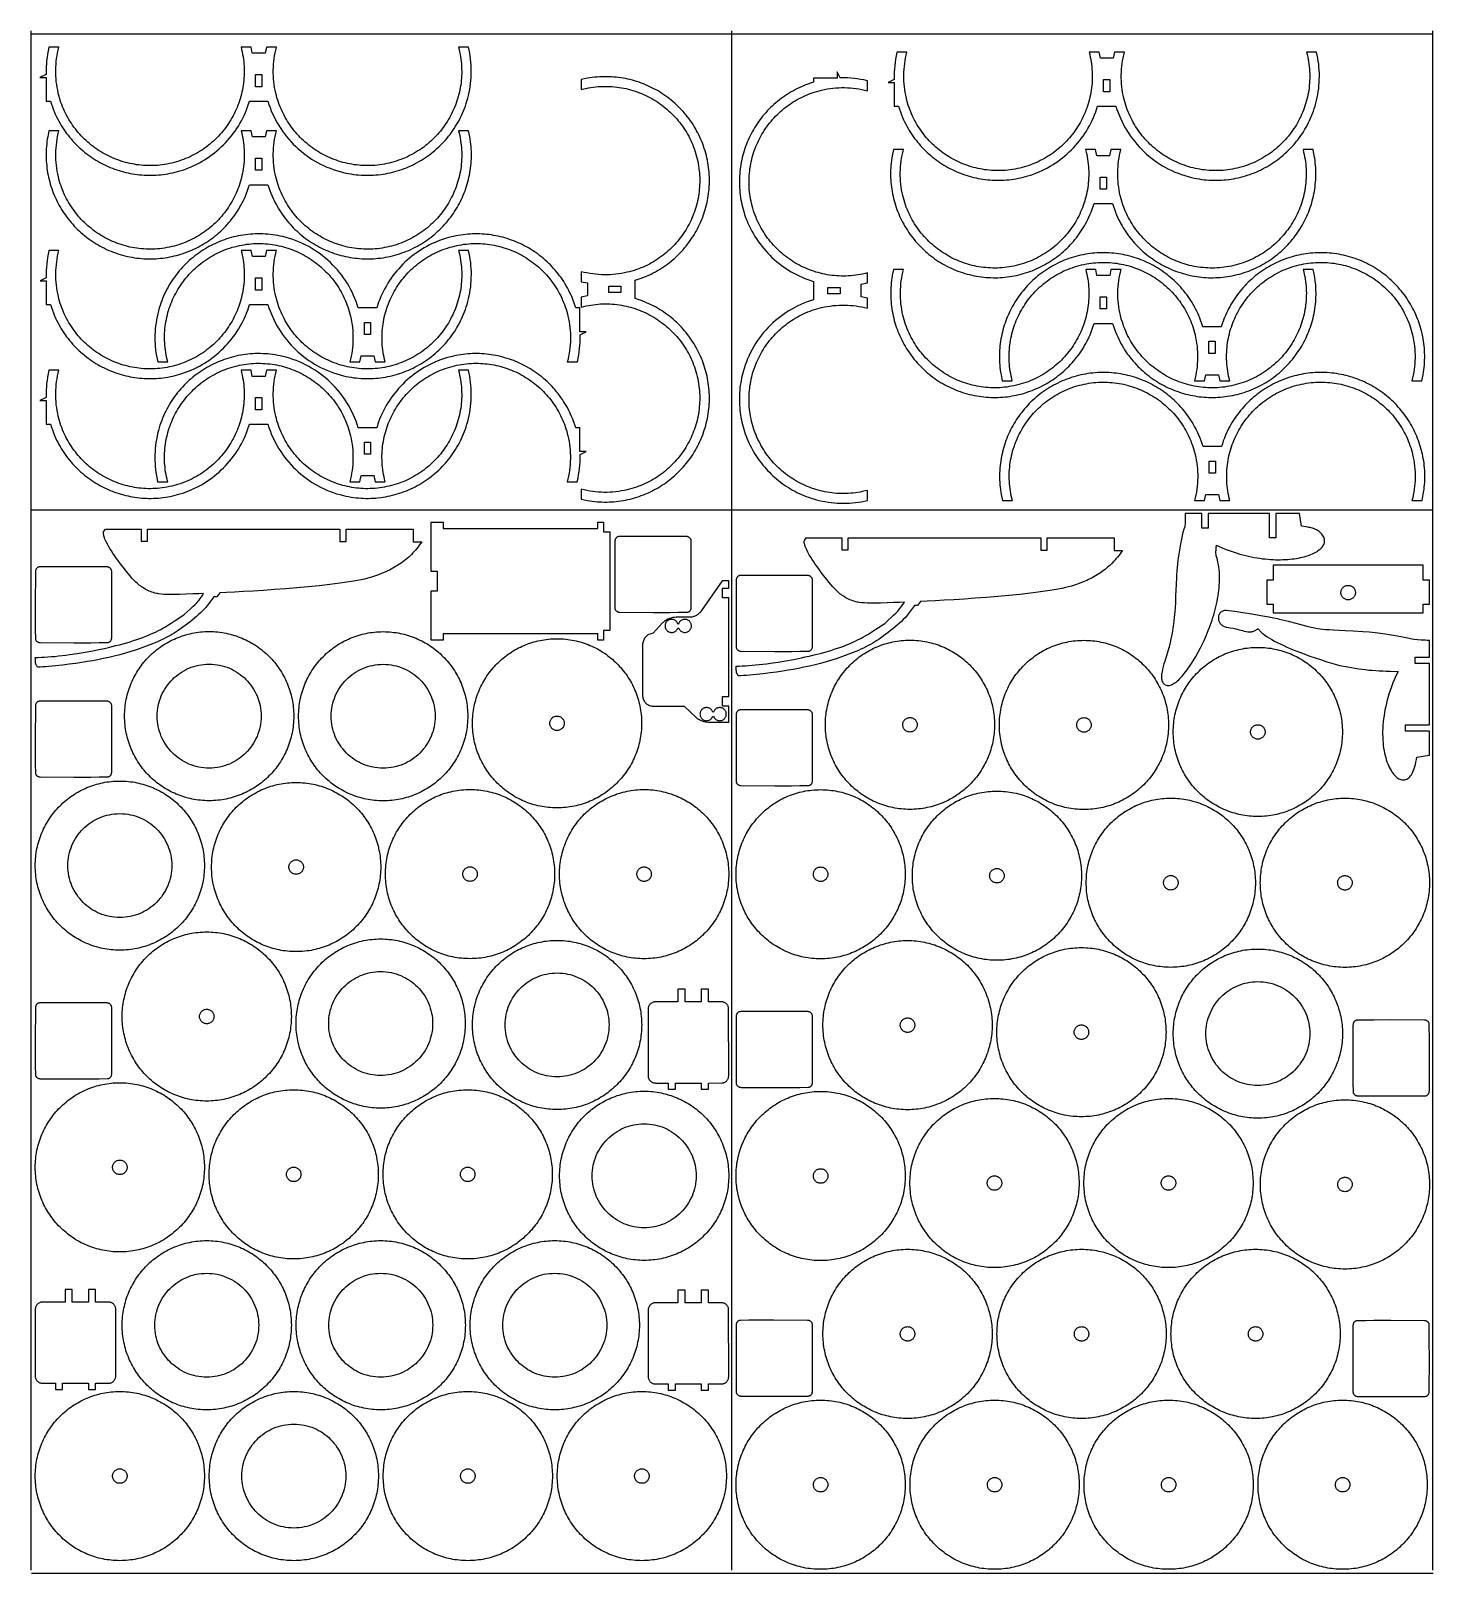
# Model space of a CAD drawing. Extents: x 443 to 1024, y 36 to 674.
import ezdxf

# ---------------------------------------------------------------- set-up
doc = ezdxf.new("R2010")
doc.units = 0
doc.layers.get('0').update_dxf_attribs({"linetype": 'CONTINUOUS'})

msp = doc.modelspace()

# ---------------------------------------------------------------- linework, layer by layer
at = {"color": 0}
for p, q in [((443.451437, 673.716315), (443.451437, 36.86042)), ((443.768031, 672.448303), (1023.768031, 672.448303)), ((733.451437, 673.716315), (733.451437, 36.86042)), ((1023.451437, 673.716315), (1023.451437, 36.86042)), ((443.768031, 475.592408), (1023.768031, 475.592408)), ((443.768031, 35.592408), (1023.768031, 35.592408))]:
    msp.add_line(p, q, dxfattribs=at)
at = {"color": 4}
for p, q in [((450.371079, 664.054451), (450.160344, 662.731205)), ((450.624279, 665.446206), (450.371079, 664.054451)), ((450.91852, 666.947729), (450.624279, 665.446206)), ((455.08122, 666.947729), (450.91852, 666.947729)), ((454.316117, 663.435979), (454.534522, 664.614734)), ((454.534522, 664.614734), (454.789557, 665.78572)), ((454.789557, 665.78572), (455.08122, 666.947729)), ((534.59682, 666.947729), (530.43412, 666.947729)), ((530.43412, 666.947729), (530.685875, 665.956595)), ((530.685875, 665.956595), (530.910498, 664.964954)), ((530.910498, 664.964954), (531.108225, 663.973204)), ((531.108225, 663.973204), (531.279295, 662.98174)), ((535.10312, 664.418729), (534.59682, 666.947729)), ((540.40552, 664.418729), (535.10312, 664.418729)), ((540.91172, 666.947729), (540.40552, 664.418729)), ((545.07442, 666.947729), (540.91172, 666.947729)), ((544.309305, 663.436465), (544.527705, 664.615153)), ((544.527705, 664.615153), (544.782744, 665.785982)), ((544.782744, 665.785982), (545.07442, 666.947729)), ((624.59002, 666.947729), (620.42742, 666.947729)), ((620.42742, 666.947729), (620.679175, 665.956599)), ((620.679175, 665.956599), (620.903798, 664.964963)), ((620.903798, 664.964963), (621.101525, 663.973217)), ((621.101525, 663.973217), (621.272595, 662.981757)), ((625.09632, 664.418729), (624.59002, 666.947729)), ((625.294161, 663.191699), (625.09632, 664.418729)), ((801.860756, 664.877962), (801.566515, 663.376438)), ((806.023456, 664.877962), (801.860756, 664.877962)), ((805.476757, 662.544967), (805.731793, 663.715953)), ((805.731793, 663.715953), (806.023456, 664.877962)), ((885.539056, 664.877962), (881.376356, 664.877962)), ((881.376356, 664.877962), (881.628116, 663.886827)), ((881.628116, 663.886827), (881.852743, 662.895187)), ((886.045356, 662.348962), (885.539056, 664.877962)), ((891.853956, 664.877962), (891.347756, 662.348962)), ((896.016656, 664.877962), (891.853956, 664.877962)), ((895.469941, 662.545385), (895.72498, 663.716214)), ((895.72498, 663.716214), (896.016656, 664.877962)), ((975.532356, 664.877962), (971.369656, 664.877962)), ((971.369656, 664.877962), (971.621411, 663.886832)), ((971.621411, 663.886832), (971.846034, 662.895195)), ((976.038556, 662.348962), (975.532356, 664.877962)), ((449.797148, 658.759895), (449.770495, 657.298063)), ((449.770495, 657.298063), (449.79342, 655.698429)), ((449.871955, 660.125188), (449.797148, 658.759895)), ((449.993495, 661.435204), (449.871955, 660.125188)), ((450.160344, 662.731205), (449.993495, 661.435204)), ((453.773682, 657.467917), (453.808878, 658.667411)), ((453.775139, 656.267897), (453.773682, 657.467917)), ((453.808878, 658.667411), (453.880723, 659.865171)), ((453.880723, 659.865171), (453.989214, 661.05999)), ((453.989214, 661.05999), (454.134346, 662.250662)), ((454.134346, 662.250662), (454.316117, 663.435979)), ((531.279295, 662.98174), (531.423944, 661.99096)), ((531.423944, 661.99096), (531.542412, 661.001258)), ((531.542412, 661.001258), (531.634935, 660.013032)), ((531.634935, 660.013032), (531.701752, 659.026677)), ((531.701752, 659.026677), (531.743099, 658.04259)), ((531.743099, 658.04259), (531.759216, 657.061167)), ((543.766945, 657.467917), (543.802125, 658.667567)), ((543.768413, 656.26774), (543.766945, 657.467917)), ((543.802125, 658.667567), (543.873953, 659.86547)), ((543.873953, 659.86547), (543.982427, 661.060401)), ((543.982427, 661.060401), (544.127545, 662.25114)), ((544.127545, 662.25114), (544.309305, 663.436465)), ((621.272595, 662.981757), (621.417244, 661.99098)), ((621.417244, 661.99098), (621.535712, 661.001281)), ((621.535712, 661.001281), (621.628235, 660.013058)), ((621.628235, 660.013058), (621.695051, 659.026706)), ((621.695051, 659.026706), (621.736399, 658.042621)), ((621.736399, 658.042621), (621.752515, 657.0612)), ((625.455531, 661.956303), (625.294161, 663.191699)), ((625.580532, 660.714032), (625.455531, 661.956303)), ((625.66927, 659.466379), (625.580532, 660.714032)), ((625.721848, 658.214836), (625.66927, 659.466379)), ((625.738371, 656.960894), (625.721848, 658.214836)), ((800.814191, 658.055421), (800.739384, 656.690128)), ((800.935731, 659.365437), (800.814191, 658.055421)), ((801.102579, 660.661437), (800.935731, 659.365437)), ((801.313315, 661.984684), (801.102579, 660.661437)), ((801.566515, 663.376438), (801.313315, 661.984684)), ((804.751114, 656.597643), (804.822959, 657.795403)), ((804.822959, 657.795403), (804.93145, 658.990223)), ((804.93145, 658.990223), (805.076582, 660.180895)), ((805.076582, 660.180895), (805.258353, 661.366212)), ((805.258353, 661.366212), (805.476757, 662.544967)), ((881.852743, 662.895187), (882.050474, 661.903436)), ((882.050474, 661.903436), (882.221547, 660.911973)), ((882.221547, 660.911973), (882.3662, 659.921192)), ((882.3662, 659.921192), (882.484671, 658.931491)), ((882.484671, 658.931491), (882.577197, 657.943265)), ((882.577197, 657.943265), (882.644016, 656.95691)), ((891.347756, 662.348962), (886.045356, 662.348962)), ((894.744361, 656.5978), (894.816189, 657.795702)), ((894.816189, 657.795702), (894.924663, 658.990634)), ((894.924663, 658.990634), (895.069781, 660.181373)), ((895.069781, 660.181373), (895.25154, 661.366698)), ((895.25154, 661.366698), (895.469941, 662.545385)), ((971.846034, 662.895195), (972.043761, 661.903449)), ((972.043761, 661.903449), (972.214831, 660.911989)), ((972.214831, 660.911989), (972.35948, 659.921212)), ((972.35948, 659.921212), (972.477948, 658.931514)), ((972.477948, 658.931514), (972.570471, 657.943291)), ((972.570471, 657.943291), (972.637287, 656.956938)), ((976.236397, 661.121932), (976.038556, 662.348962)), ((976.397767, 659.886536), (976.236397, 661.121932)), ((976.522768, 658.644265), (976.397767, 659.886536)), ((976.611506, 657.396612), (976.522768, 658.644265)), ((976.664084, 656.145069), (976.611506, 657.396612)), ((449.79342, 655.698429), (447.22942, 654.448529)), ((447.22942, 654.448529), (449.82922, 654.448529)), ((449.82922, 654.448529), (449.82922, 644.617729)), ((453.813252, 655.068559), (453.775139, 656.267897)), ((453.888025, 653.871108), (453.813252, 655.068559)), ((453.999462, 652.676753), (453.888025, 653.871108)), ((454.147566, 651.4867), (453.999462, 652.676753)), ((454.332341, 650.302157), (454.147566, 651.4867)), ((531.339374, 651.250754), (531.18553, 650.299072)), ((531.469652, 652.207875), (531.339374, 651.250754)), ((531.576125, 653.170036), (531.469652, 652.207875)), ((531.658556, 654.136842), (531.576125, 653.170036)), ((531.716706, 655.107896), (531.658556, 654.136842)), ((531.750339, 656.082803), (531.716706, 655.107896)), ((531.759216, 657.061167), (531.750339, 656.082803)), ((543.806533, 655.06826), (543.768413, 656.26774)), ((543.881305, 653.870697), (543.806533, 655.06826)), ((543.992732, 652.676275), (543.881305, 653.870697)), ((544.140815, 651.486215), (543.992732, 652.676275)), ((544.325556, 650.301739), (544.140815, 651.486215)), ((621.332673, 651.250797), (621.178828, 650.299115)), ((621.462951, 652.207916), (621.332673, 651.250797)), ((621.569424, 653.170076), (621.462951, 652.207916)), ((621.651855, 654.13688), (621.569424, 653.170076)), ((621.710005, 655.107933), (621.651855, 654.13688)), ((621.743638, 656.082839), (621.710005, 655.107933)), ((621.752515, 657.0612), (621.743638, 656.082839)), ((625.283812, 650.707412), (625.445999, 651.950972)), ((625.445999, 651.950972), (625.572654, 653.199591)), ((625.572654, 653.199591), (625.66367, 654.451779)), ((625.66367, 654.451779), (625.718944, 655.706044)), ((625.718944, 655.706044), (625.738371, 656.960894)), ((673.788512, 654.09551), (671.259612, 653.58931)), ((671.259612, 653.58931), (671.259612, 649.42661)), ((674.792908, 654.260924), (673.788512, 654.09551)), ((675.796316, 654.402035), (674.792908, 654.260924)), ((676.798411, 654.519044), (675.796316, 654.402035)), ((677.798865, 654.612153), (676.798411, 654.519044)), ((678.797351, 654.681563), (677.798865, 654.612153)), ((679.793541, 654.727476), (678.797351, 654.681563)), ((680.787109, 654.750093), (679.793541, 654.727476)), ((681.777728, 654.749615), (680.787109, 654.750093)), ((682.76507, 654.726245), (681.777728, 654.749615)), ((683.748808, 654.680183), (682.76507, 654.726245)), ((684.728616, 654.611632), (683.748808, 654.680183)), ((685.704165, 654.520792), (684.728616, 654.611632)), ((686.67513, 654.407864), (685.704165, 654.520792)), ((687.641182, 654.273052), (686.67513, 654.407864)), ((688.601995, 654.116555), (687.641182, 654.273052)), ((689.557242, 653.938575), (688.601995, 654.116555)), ((690.506595, 653.739314), (689.557242, 653.938575)), ((691.449728, 653.518974), (690.506595, 653.739314)), ((692.386312, 653.277755), (691.449728, 653.518974)), ((693.316022, 653.01586), (692.386312, 653.277755)), ((694.23853, 652.733489), (693.316022, 653.01586)), ((695.153508, 652.430845), (694.23853, 652.733489)), ((696.060631, 652.108128), (695.153508, 652.430845)), ((696.95957, 651.76554), (696.060631, 652.108128)), ((697.849998, 651.403282), (696.95957, 651.76554)), ((698.731589, 651.021557), (697.849998, 651.403282)), ((699.604015, 650.620565), (698.731589, 651.021557)), ((763.807716, 651.218145), (762.629383, 650.736967)), ((764.964121, 651.645867), (763.807716, 651.218145)), ((766.127557, 652.045989), (764.964121, 651.645867)), ((767.326983, 652.444367), (766.127557, 652.045989)), ((777.157783, 654.180267), (767.326983, 654.180267)), ((767.326983, 654.180267), (767.326983, 652.444367)), ((778.407683, 654.216067), (777.157783, 656.780167)), ((777.157783, 656.780167), (777.157783, 654.180267)), ((780.007316, 654.238992), (778.407683, 654.216067)), ((781.469149, 654.212339), (780.007316, 654.238992)), ((782.834442, 654.137531), (781.469149, 654.212339)), ((784.144458, 654.015992), (782.834442, 654.137531)), ((785.440458, 653.849143), (784.144458, 654.015992)), ((786.763705, 653.638408), (785.440458, 653.849143)), ((788.155459, 653.385208), (786.763705, 653.638408)), ((789.656983, 653.090967), (788.155459, 653.385208)), ((789.656983, 648.928267), (789.656983, 653.090967)), ((800.735656, 653.628662), (798.171656, 652.378762)), ((798.171656, 652.378762), (800.771456, 652.378762)), ((800.739384, 656.690128), (800.712731, 655.228295)), ((800.712731, 655.228295), (800.735656, 653.628662)), ((800.771456, 652.378762), (800.771456, 642.547962)), ((804.715918, 655.39815), (804.751114, 656.597643)), ((804.717375, 654.19813), (804.715918, 655.39815)), ((804.755488, 652.998791), (804.717375, 654.19813)), ((804.830261, 651.801341), (804.755488, 652.998791)), ((804.941698, 650.606986), (804.830261, 651.801341)), ((882.518401, 651.100268), (882.411929, 650.138107)), ((882.60083, 652.067074), (882.518401, 651.100268)), ((882.658979, 653.038129), (882.60083, 652.067074)), ((882.644016, 656.95691), (882.685366, 655.972823)), ((882.69261, 654.013036), (882.658979, 653.038129)), ((882.685366, 655.972823), (882.701485, 654.991399)), ((882.701485, 654.991399), (882.69261, 654.013036)), ((894.709181, 655.39815), (894.744361, 656.5978)), ((894.710649, 654.197973), (894.709181, 655.39815)), ((894.748769, 652.998492), (894.710649, 654.197973)), ((894.823541, 651.80093), (894.748769, 652.998492)), ((894.934968, 650.606507), (894.823541, 651.80093)), ((972.51166, 651.100308), (972.405187, 650.138148)), ((972.594091, 652.067113), (972.51166, 651.100308)), ((972.652241, 653.038166), (972.594091, 652.067113)), ((972.637287, 656.956938), (972.678635, 655.972854)), ((972.685874, 654.013071), (972.652241, 653.038166)), ((972.678635, 655.972854), (972.694751, 654.991433)), ((972.694751, 654.991433), (972.685874, 654.013071)), ((976.388235, 649.881204), (976.514889, 651.129824)), ((976.514889, 651.129824), (976.605906, 652.382012)), ((976.605906, 652.382012), (976.66118, 653.636277)), ((976.66118, 653.636277), (976.680607, 654.891126)), ((976.680607, 654.891126), (976.664084, 656.145069)), ((449.82922, 644.617729), (451.56512, 644.617729)), ((451.56512, 644.617729), (451.963498, 643.418303)), ((454.553791, 649.124331), (454.332341, 650.302157)), ((454.81192, 647.954429), (454.553791, 649.124331)), ((455.056368, 646.979199), (454.81192, 647.954429)), ((455.324025, 646.01584), (455.056368, 646.979199)), ((455.614518, 645.064579), (455.324025, 646.01584)), ((455.927476, 644.125647), (455.614518, 645.064579)), ((529.780872, 644.725342), (529.468717, 643.822813)), ((530.071125, 645.636082), (529.780872, 644.725342)), ((530.339238, 646.554636), (530.071125, 645.636082)), ((530.584973, 647.480608), (530.339238, 646.554636)), ((530.808091, 648.413602), (530.584973, 647.480608)), ((531.008356, 649.353222), (530.808091, 648.413602)), ((531.18553, 650.299072), (531.008356, 649.353222)), ((533.16502, 642.245229), (533.95022, 644.617729)), ((533.95022, 644.617729), (541.55842, 644.617729)), ((541.55842, 644.617729), (541.56072, 644.620129)), ((541.56072, 644.620129), (541.98561, 643.287405)), ((544.546957, 649.12407), (544.325556, 650.301739)), ((544.80502, 647.954429), (544.546957, 649.12407)), ((545.049464, 646.979213), (544.80502, 647.954429)), ((545.317116, 646.015866), (545.049464, 646.979213)), ((545.607605, 645.064617), (545.317116, 646.015866)), ((545.920558, 644.125696), (545.607605, 645.064617)), ((619.774168, 644.725386), (619.462012, 643.822857)), ((620.064421, 645.636126), (619.774168, 644.725386)), ((620.332535, 646.55468), (620.064421, 645.636126)), ((620.57827, 647.480652), (620.332535, 646.55468)), ((620.801389, 648.413646), (620.57827, 647.480652)), ((621.001654, 649.353266), (620.801389, 648.413646)), ((621.178828, 650.299115), (621.001654, 649.353266)), ((623.62643, 643.603217), (623.94352, 644.617729)), ((623.94352, 644.617729), (624.281811, 645.813611)), ((624.281811, 645.813611), (624.58509, 647.022012)), ((624.58509, 647.022012), (624.853253, 648.241441)), ((624.853253, 648.241441), (625.086195, 649.470404)), ((625.086195, 649.470404), (625.283812, 650.707412)), ((671.259612, 649.42661), (672.250702, 649.678379)), ((672.250702, 649.678379), (673.2423, 649.903015)), ((673.2423, 649.903015), (674.23401, 650.100754)), ((674.23401, 650.100754), (675.225437, 650.271835)), ((675.225437, 650.271835), (676.216183, 650.416496)), ((676.216183, 650.416496), (677.205853, 650.534973)), ((677.205853, 650.534973), (678.19405, 650.627506)), ((678.19405, 650.627506), (679.180378, 650.694331)), ((679.180378, 650.694331), (680.16444, 650.735687)), ((680.16444, 650.735687), (681.145841, 650.751811)), ((681.145841, 650.751811), (682.124185, 650.742941)), ((682.124185, 650.742941), (683.099074, 650.709315)), ((683.099074, 650.709315), (684.070113, 650.651171)), ((684.070113, 650.651171), (685.036905, 650.568745)), ((685.036905, 650.568745), (685.999055, 650.462277)), ((685.999055, 650.462277), (686.956165, 650.332003)), ((686.956165, 650.332003), (687.907841, 650.178162)), ((687.907841, 650.178162), (688.853684, 650.000992)), ((688.853684, 650.000992), (689.793299, 649.800729)), ((689.793299, 649.800729), (690.726291, 649.577612)), ((690.726291, 649.577612), (691.652262, 649.331879)), ((691.652262, 649.331879), (692.570816, 649.063768)), ((692.570816, 649.063768), (693.481557, 648.773515)), ((693.481557, 648.773515), (694.384089, 648.46136)), ((694.384089, 648.46136), (695.278016, 648.127539)), ((695.278016, 648.127539), (696.162941, 647.77229)), ((696.162941, 647.77229), (697.038468, 647.395852)), ((697.038468, 647.395852), (697.9042, 646.998461)), ((697.9042, 646.998461), (698.759742, 646.580357)), ((698.759742, 646.580357), (699.604697, 646.141775)), ((700.466949, 650.200508), (699.604015, 650.620565)), ((699.604697, 646.141775), (700.438669, 645.682956)), ((700.438669, 645.682956), (701.261262, 645.204135)), ((701.320064, 649.761588), (700.466949, 650.200508)), ((701.261262, 645.204135), (702.07208, 644.70555)), ((702.163033, 649.304005), (701.320064, 649.761588)), ((702.07208, 644.70555), (702.870725, 644.187441)), ((702.995529, 648.827962), (702.163033, 649.304005)), ((703.817225, 648.33366), (702.995529, 648.827962)), ((704.627793, 647.821299), (703.817225, 648.33366)), ((705.426906, 647.291083), (704.627793, 647.821299)), ((706.214238, 646.743212), (705.426906, 647.291083)), ((706.989461, 646.177887), (706.214238, 646.743212)), ((707.752248, 645.595311), (706.989461, 646.177887)), ((708.502272, 644.995684), (707.752248, 645.595311)), ((709.239206, 644.379209), (708.502272, 644.995684)), ((752.442412, 644.546236), (751.69337, 643.918528)), ((753.207415, 645.158016), (752.442412, 644.546236)), ((753.988217, 645.75352), (753.207415, 645.158016)), ((754.784655, 646.332401), (753.988217, 645.75352)), ((755.596566, 646.894311), (754.784655, 646.332401)), ((756.423788, 647.438903), (755.596566, 646.894311)), ((757.266158, 647.96583), (756.423788, 647.438903)), ((758.123513, 648.474744), (757.266158, 647.96583)), ((758.995691, 648.965298), (758.123513, 648.474744)), ((758.977011, 644.315838), (759.794697, 644.814244)), ((759.88253, 649.437144), (758.995691, 648.965298)), ((759.794697, 644.814244), (760.62677, 645.293532)), ((760.783867, 649.889936), (759.88253, 649.437144)), ((760.62677, 645.293532), (761.473001, 645.75333)), ((761.699539, 650.323326), (760.783867, 649.889936)), ((761.473001, 645.75333), (762.333162, 646.193267)), ((762.629383, 650.736967), (761.699539, 650.323326)), ((762.333162, 646.193267), (763.207023, 646.61297)), ((763.207023, 646.61297), (764.094357, 647.012068)), ((764.094357, 647.012068), (764.994933, 647.390189)), ((764.994933, 647.390189), (765.908524, 647.74696)), ((765.908524, 647.74696), (766.8349, 648.082011)), ((766.8349, 648.082011), (767.773832, 648.394969)), ((767.773832, 648.394969), (768.725093, 648.685462)), ((768.725093, 648.685462), (769.688453, 648.953118)), ((769.688453, 648.953118), (770.663683, 649.197567)), ((770.663683, 649.197567), (771.833585, 649.455695)), ((771.833585, 649.455695), (773.011411, 649.677145)), ((773.011411, 649.677145), (774.195954, 649.861921)), ((774.195954, 649.861921), (775.386007, 650.010025)), ((775.386007, 650.010025), (776.580362, 650.121462)), ((776.580362, 650.121462), (777.777812, 650.196235)), ((777.777812, 650.196235), (778.977151, 650.234348)), ((778.977151, 650.234348), (780.177171, 650.235804)), ((780.177171, 650.235804), (781.376664, 650.200608)), ((781.376664, 650.200608), (782.574424, 650.128763)), ((782.574424, 650.128763), (783.769244, 650.020273)), ((783.769244, 650.020273), (784.959916, 649.87514)), ((784.959916, 649.87514), (786.145233, 649.69337)), ((786.145233, 649.69337), (787.323988, 649.474965)), ((787.323988, 649.474965), (788.494974, 649.21993)), ((788.494974, 649.21993), (789.656983, 648.928267)), ((805.089802, 649.416933), (804.941698, 650.606986)), ((805.274577, 648.23239), (805.089802, 649.416933)), ((805.496027, 647.054564), (805.274577, 648.23239)), ((805.754156, 645.884662), (805.496027, 647.054564)), ((805.998604, 644.909432), (805.754156, 645.884662)), ((806.266261, 643.946072), (805.998604, 644.909432)), ((881.527253, 645.410841), (881.281518, 644.484868)), ((881.750371, 646.343835), (881.527253, 645.410841)), ((881.950636, 647.283455), (881.750371, 646.343835)), ((882.127809, 648.229304), (881.950636, 647.283455)), ((882.281653, 649.180987), (882.127809, 648.229304)), ((882.411929, 650.138107), (882.281653, 649.180987)), ((895.083051, 649.416447), (894.934968, 650.606507)), ((895.267792, 648.231972), (895.083051, 649.416447)), ((895.489193, 647.054303), (895.267792, 648.231972)), ((895.747256, 645.884662), (895.489193, 647.054303)), ((895.991699, 644.909446), (895.747256, 645.884662)), ((896.259352, 643.946099), (895.991699, 644.909446)), ((971.520505, 645.410885), (971.27477, 644.484913)), ((971.743625, 646.343879), (971.520505, 645.410885)), ((971.94389, 647.283498), (971.743625, 646.343879)), ((972.121064, 648.229347), (971.94389, 647.283498)), ((972.274909, 649.181029), (972.121064, 648.229347)), ((972.405187, 650.138148), (972.274909, 649.181029)), ((975.224047, 643.743844), (975.527326, 644.952245)), ((975.527326, 644.952245), (975.795489, 646.171673)), ((975.795489, 646.171673), (976.028431, 647.400637)), ((976.028431, 647.400637), (976.226048, 648.637645)), ((976.226048, 648.637645), (976.388235, 649.881204)), ((451.963498, 643.418303), (452.36362, 642.254867)), ((452.36362, 642.254867), (452.791342, 641.098462)), ((452.791342, 641.098462), (453.27252, 639.920129)), ((453.27252, 639.920129), (453.68616, 638.990285)), ((453.68616, 638.990285), (454.11955, 638.074613)), ((456.262527, 643.199272), (455.927476, 644.125647)), ((456.619298, 642.285682), (456.262527, 643.199272)), ((456.997419, 641.385106), (456.619298, 642.285682)), ((457.396516, 640.497774), (456.997419, 641.385106)), ((457.81622, 639.623914), (457.396516, 640.497774)), ((458.256156, 638.763754), (457.81622, 639.623914)), ((458.715954, 637.917524), (458.256156, 638.763754)), ((527.149142, 638.602248), (526.690325, 637.768286)), ((527.58772, 639.447193), (527.149142, 638.602248)), ((528.005823, 640.302726), (527.58772, 639.447193)), ((528.403212, 641.168451), (528.005823, 640.302726)), ((528.779649, 642.043971), (528.403212, 641.168451)), ((529.134896, 642.928891), (528.779649, 642.043971)), ((529.468717, 643.822813), (529.134896, 642.928891)), ((531.163019, 637.614324), (531.712908, 638.745158)), ((531.712908, 638.745158), (532.230285, 639.89431)), ((532.230285, 639.89431), (532.714529, 641.061194)), ((532.714529, 641.061194), (533.16502, 642.245229)), ((541.98561, 643.287405), (542.452783, 641.971642)), ((542.452783, 641.971642), (542.961572, 640.673793)), ((542.961572, 640.673793), (543.511315, 639.39481)), ((543.511315, 639.39481), (544.101346, 638.135645)), ((544.101346, 638.135645), (544.731001, 636.89725)), ((546.255605, 643.19933), (545.920558, 644.125696)), ((546.612373, 642.285749), (546.255605, 643.19933)), ((546.99049, 641.385181), (546.612373, 642.285749)), ((547.389584, 640.497856), (546.99049, 641.385181)), ((547.809284, 639.624002), (547.389584, 640.497856)), ((548.249217, 638.763848), (547.809284, 639.624002)), ((548.709012, 637.917623), (548.249217, 638.763848)), ((617.142432, 638.602287), (616.683613, 637.768325)), ((617.581011, 639.447234), (617.142432, 638.602287)), ((617.999115, 640.302768), (617.581011, 639.447234)), ((618.396504, 641.168494), (617.999115, 640.302768)), ((618.772942, 642.044014), (618.396504, 641.168494)), ((619.12819, 642.928934), (618.772942, 642.044014)), ((619.462012, 643.822857), (619.12819, 642.928934)), ((621.253965, 637.79913), (621.703453, 638.731712)), ((621.703453, 638.731712), (622.131808, 639.678487)), ((622.131808, 639.678487), (622.538656, 640.639241)), ((622.538656, 640.639241), (622.923625, 641.613758)), ((622.923625, 641.613758), (623.286341, 642.601822)), ((623.286341, 642.601822), (623.62643, 643.603217)), ((702.870725, 644.187441), (703.656802, 643.650043)), ((703.656802, 643.650043), (704.429915, 643.093596)), ((704.429915, 643.093596), (705.189667, 642.518337)), ((705.189667, 642.518337), (705.935663, 641.924503)), ((705.935663, 641.924503), (706.667505, 641.312332)), ((706.667505, 641.312332), (707.384798, 640.682063)), ((707.384798, 640.682063), (708.087145, 640.033932)), ((708.087145, 640.033932), (708.77415, 639.368178)), ((708.77415, 639.368178), (709.445417, 638.685039)), ((709.962722, 643.746086), (709.239206, 644.379209)), ((709.445417, 638.685039), (710.100549, 637.984751)), ((710.672494, 643.096517), (709.962722, 643.746086)), ((711.368195, 642.430703), (710.672494, 643.096517)), ((712.049497, 641.748846), (711.368195, 642.430703)), ((712.716073, 641.051148), (712.049497, 641.748846)), ((713.367596, 640.33781), (712.716073, 641.051148)), ((714.003739, 639.609033), (713.367596, 640.33781)), ((714.624175, 638.865019), (714.003739, 639.609033)), ((715.228576, 638.105969), (714.624175, 638.865019)), ((746.295138, 638.365114), (745.697061, 637.609679)), ((746.910639, 639.107746), (746.295138, 638.365114)), ((747.543402, 639.837229), (746.910639, 639.107746)), ((748.193264, 640.553214), (747.543402, 639.837229)), ((748.860062, 641.255355), (748.193264, 640.553214)), ((749.543635, 641.943304), (748.860062, 641.255355)), ((750.243818, 642.616714), (749.543635, 641.943304)), ((750.960451, 643.275238), (750.243818, 642.616714)), ((751.69337, 643.918528), (750.960451, 643.275238)), ((750.99744, 637.677938), (751.641769, 638.362099)), ((751.641769, 638.362099), (752.303002, 639.031232)), ((752.303002, 639.031232), (752.980909, 639.684967)), ((752.980909, 639.684967), (753.675263, 640.322929)), ((753.675263, 640.322929), (754.385834, 640.944749)), ((754.385834, 640.944749), (755.112393, 641.550054)), ((755.112393, 641.550054), (755.854713, 642.138472)), ((755.854713, 642.138472), (756.612563, 642.709631)), ((756.612563, 642.709631), (757.385715, 643.26316)), ((757.385715, 643.26316), (758.173941, 643.798686)), ((758.173941, 643.798686), (758.977011, 644.315838)), ((800.771456, 642.547962), (802.507356, 642.547962)), ((802.507356, 642.547962), (802.905734, 641.348536)), ((802.905734, 641.348536), (803.305856, 640.1851)), ((803.305856, 640.1851), (803.733578, 639.028695)), ((803.733578, 639.028695), (804.214756, 637.850362)), ((806.556754, 642.994812), (806.266261, 643.946072)), ((806.869712, 642.05588), (806.556754, 642.994812)), ((807.204762, 641.129504), (806.869712, 642.05588)), ((807.561534, 640.215915), (807.204762, 641.129504)), ((807.939655, 639.315339), (807.561534, 640.215915)), ((808.338752, 638.428007), (807.939655, 639.315339)), ((808.758455, 637.554147), (808.338752, 638.428007)), ((878.9481, 638.232959), (878.529997, 637.377426)), ((879.34549, 639.098684), (878.9481, 638.232959)), ((879.721928, 639.974204), (879.34549, 639.098684)), ((880.077176, 640.859123), (879.721928, 639.974204)), ((880.410997, 641.753046), (880.077176, 640.859123)), ((880.723153, 642.655575), (880.410997, 641.753046)), ((881.013406, 643.566314), (880.723153, 642.655575)), ((881.281518, 644.484868), (881.013406, 643.566314)), ((883.172521, 637.824542), (883.656765, 638.991427)), ((883.656765, 638.991427), (884.107256, 640.175462)), ((884.107256, 640.175462), (884.892456, 642.547962)), ((884.892456, 642.547962), (892.500556, 642.547962)), ((892.500556, 642.547962), (892.503056, 642.550362)), ((892.503056, 642.550362), (892.927937, 641.217638)), ((892.927937, 641.217638), (893.395101, 639.901875)), ((893.395101, 639.901875), (893.903883, 638.604026)), ((893.903883, 638.604026), (894.453618, 637.325042)), ((896.549841, 642.99485), (896.259352, 643.946099)), ((896.862794, 642.055928), (896.549841, 642.99485)), ((897.197841, 641.129562), (896.862794, 642.055928)), ((897.554609, 640.215981), (897.197841, 641.129562)), ((897.932725, 639.315414), (897.554609, 640.215981)), ((898.33182, 638.428089), (897.932725, 639.315414)), ((898.751519, 637.554235), (898.33182, 638.428089)), ((968.941351, 638.233001), (968.523247, 637.377466)), ((969.33874, 639.098726), (968.941351, 638.233001)), ((969.715178, 639.974247), (969.33874, 639.098726)), ((970.070426, 640.859167), (969.715178, 639.974247)), ((970.404247, 641.75309), (970.070426, 640.859167)), ((970.716404, 642.655619), (970.404247, 641.75309)), ((971.006657, 643.566359), (970.716404, 642.655619)), ((971.27477, 644.484913), (971.006657, 643.566359)), ((973.074062, 637.60872), (973.480908, 638.569474)), ((973.480908, 638.569474), (973.865873, 639.54399)), ((973.865873, 639.54399), (974.228585, 640.532054)), ((974.228585, 640.532054), (974.56867, 641.53345)), ((974.56867, 641.53345), (974.885756, 642.547962)), ((974.885756, 642.547962), (975.224047, 643.743844)), ((450.935575, 632.368605), (450.429375, 629.839705)), ((455.098275, 632.368605), (450.935575, 632.368605)), ((454.11955, 638.074613), (454.572342, 637.173277)), ((454.572342, 637.173277), (455.044189, 636.286438)), ((454.806597, 631.206642), (455.098275, 632.368605)), ((455.044189, 636.286438), (455.534743, 635.41426)), ((455.534743, 635.41426), (456.043657, 634.556904)), ((456.043657, 634.556904), (456.570584, 633.714534)), ((456.570584, 633.714534), (457.115176, 632.887312)), ((457.115176, 632.887312), (457.677086, 632.075401)), ((457.677086, 632.075401), (458.255967, 631.278964)), ((459.195243, 637.085453), (458.715954, 637.917524)), ((459.693649, 636.267768), (459.195243, 637.085453)), ((460.210801, 635.464699), (459.693649, 636.267768)), ((460.746327, 634.676475), (460.210801, 635.464699)), ((461.299856, 633.903325), (460.746327, 634.676475)), ((461.871015, 633.145476), (461.299856, 633.903325)), ((462.459433, 632.403159), (461.871015, 633.145476)), ((463.064738, 631.676602), (462.459433, 632.403159)), ((522.931903, 632.271385), (522.319738, 631.539558)), ((523.525731, 633.017366), (522.931903, 632.271385)), ((524.100986, 633.777104), (523.525731, 633.017366)), ((524.657428, 634.550203), (524.100986, 633.777104)), ((525.194821, 635.336267), (524.657428, 634.550203)), ((525.712927, 636.134899), (525.194821, 635.336267)), ((526.211507, 636.945704), (525.712927, 636.134899)), ((526.690325, 637.768286), (526.211507, 636.945704)), ((527.215725, 631.246636), (527.94764, 632.25532)), ((527.94764, 632.25532), (528.65077, 633.28582)), ((528.65077, 633.28582), (529.324494, 634.337554)), ((529.324494, 634.337554), (529.968191, 635.409938)), ((529.968191, 635.409938), (530.58124, 636.502389)), ((534.613875, 632.368605), (530.451175, 632.368605)), ((530.451175, 632.368605), (530.702945, 631.377515)), ((530.58124, 636.502389), (531.163019, 637.614324)), ((535.120075, 629.839705), (534.613875, 632.368605)), ((540.928775, 632.368605), (540.422575, 629.839705)), ((545.091475, 632.368605), (540.928775, 632.368605)), ((544.731001, 636.89725), (545.399616, 635.680579)), ((544.799797, 631.206642), (545.091475, 632.368605)), ((545.399616, 635.680579), (546.106526, 634.486583)), ((546.106526, 634.486583), (546.851067, 633.316214)), ((546.851067, 633.316214), (547.632573, 632.170426)), ((547.632573, 632.170426), (548.450382, 631.050169)), ((549.188297, 637.085556), (548.709012, 637.917623)), ((549.686701, 636.267874), (549.188297, 637.085556)), ((550.20385, 635.464808), (549.686701, 636.267874)), ((550.739374, 634.676586), (550.20385, 635.464808)), ((551.292901, 633.903437), (550.739374, 634.676586)), ((551.864058, 633.14559), (551.292901, 633.903437)), ((552.452474, 632.403273), (551.864058, 633.14559)), ((553.057778, 631.676715), (552.452474, 632.403273)), ((612.925182, 632.271414), (612.313015, 631.539586)), ((613.519012, 633.017396), (612.925182, 632.271414)), ((614.094268, 633.777136), (613.519012, 633.017396)), ((614.650712, 634.550236), (614.094268, 633.777136)), ((615.188106, 635.336302), (614.650712, 634.550236)), ((615.706213, 636.134936), (615.188106, 635.336302)), ((616.204795, 636.945742), (615.706213, 636.134936)), ((616.683613, 637.768325), (616.204795, 636.945742)), ((617.547165, 631.686584), (618.134136, 632.513776)), ((618.134136, 632.513776), (618.702586, 633.35667)), ((618.702586, 633.35667), (619.252143, 634.215051)), ((619.252143, 634.215051), (619.782432, 635.088703)), ((619.782432, 635.088703), (620.293081, 635.97741)), ((620.293081, 635.97741), (620.783716, 636.880958)), ((624.607075, 632.368605), (620.444375, 632.368605)), ((620.444375, 632.368605), (620.696145, 631.377515)), ((620.783716, 636.880958), (621.253965, 637.79913)), ((625.113275, 629.839705), (624.607075, 632.368605)), ((710.100549, 637.984751), (710.739151, 637.267554)), ((710.739151, 637.267554), (711.360826, 636.533684)), ((711.360826, 636.533684), (711.965177, 635.783379)), ((711.965177, 635.783379), (712.551809, 635.016878)), ((712.551809, 635.016878), (713.120325, 634.234418)), ((713.120325, 634.234418), (713.670329, 633.436237)), ((713.670329, 633.436237), (714.201425, 632.622572)), ((714.201425, 632.622572), (714.713216, 631.793661)), ((714.713216, 631.793661), (715.205306, 630.949742)), ((715.816617, 637.332085), (715.228576, 638.105969)), ((716.387968, 636.543568), (715.816617, 637.332085)), ((716.942305, 635.74062), (716.387968, 636.543568)), ((717.479298, 634.923442), (716.942305, 635.74062)), ((717.998621, 634.092235), (717.479298, 634.923442)), ((718.499948, 633.247202), (717.998621, 634.092235)), ((718.98295, 632.388543), (718.499948, 633.247202)), ((719.447302, 631.51646), (718.98295, 632.388543)), ((742.01206, 631.992346), (741.55923, 631.146997)), ((742.483614, 632.827672), (742.01206, 631.992346)), ((742.973731, 633.652627), (742.483614, 632.827672)), ((743.482248, 634.466863), (742.973731, 633.652627)), ((744.009002, 635.270034), (743.482248, 634.466863)), ((744.553831, 636.061792), (744.009002, 635.270034)), ((745.116571, 636.841789), (744.553831, 636.061792)), ((745.697061, 637.609679), (745.116571, 636.841789)), ((746.478796, 631.708279), (746.979659, 632.499274)), ((746.979659, 632.499274), (747.499256, 633.278216)), ((747.499256, 633.278216), (748.037358, 634.044734)), ((748.037358, 634.044734), (748.593737, 634.798455)), ((748.593737, 634.798455), (749.168163, 635.539008)), ((749.168163, 635.539008), (749.760409, 636.26602)), ((749.760409, 636.26602), (750.370244, 636.979121)), ((750.370244, 636.979121), (750.99744, 637.677938)), ((804.214756, 637.850362), (804.628396, 636.920518)), ((804.628396, 636.920518), (805.061786, 636.004846)), ((805.061786, 636.004846), (805.514578, 635.103509)), ((805.514578, 635.103509), (805.986425, 634.216671)), ((805.986425, 634.216671), (806.476979, 633.344492)), ((806.476979, 633.344492), (806.985893, 632.487137)), ((806.985893, 632.487137), (807.51282, 631.644767)), ((809.198392, 636.693987), (808.758455, 637.554147)), ((809.65819, 635.847757), (809.198392, 636.693987)), ((810.137478, 635.015685), (809.65819, 635.847757)), ((810.635884, 634.198001), (810.137478, 635.015685)), ((811.153037, 633.394932), (810.635884, 634.198001)), ((811.688563, 632.606708), (811.153037, 633.394932)), ((812.242092, 631.833557), (811.688563, 632.606708)), ((812.813251, 631.075709), (812.242092, 631.833557)), ((875.599698, 632.480435), (875.043254, 631.707336)), ((876.137092, 633.266499), (875.599698, 632.480435)), ((876.655199, 634.065132), (876.137092, 633.266499)), ((877.153781, 634.875937), (876.655199, 634.065132)), ((877.632599, 635.698519), (877.153781, 634.875937)), ((878.091417, 636.53248), (877.632599, 635.698519)), ((878.529997, 637.377426), (878.091417, 636.53248)), ((879.593006, 631.216053), (880.26673, 632.267787)), ((880.26673, 632.267787), (880.910427, 633.340171)), ((880.910427, 633.340171), (881.523475, 634.432622)), ((881.523475, 634.432622), (882.105255, 635.544556)), ((882.105255, 635.544556), (882.655144, 636.675391)), ((882.655144, 636.675391), (883.172521, 637.824542)), ((894.453618, 637.325042), (895.043642, 636.065877)), ((895.043642, 636.065877), (895.673291, 634.827483)), ((895.673291, 634.827483), (896.3419, 633.610811)), ((896.3419, 633.610811), (897.048804, 632.416815)), ((897.048804, 632.416815), (897.79334, 631.246447)), ((899.191453, 636.694081), (898.751519, 637.554235)), ((899.651248, 635.847856), (899.191453, 636.694081)), ((900.130533, 635.015788), (899.651248, 635.847856)), ((900.628937, 634.198107), (900.130533, 635.015788)), ((901.146086, 633.395041), (900.628937, 634.198107)), ((901.68161, 632.606819), (901.146086, 633.395041)), ((902.235137, 631.83367), (901.68161, 632.606819)), ((902.806294, 631.075822), (902.235137, 631.83367)), ((965.592948, 632.480469), (965.036504, 631.707369)), ((966.130342, 633.266534), (965.592948, 632.480469)), ((966.648449, 634.065168), (966.130342, 633.266534)), ((967.147031, 634.875975), (966.648449, 634.065168)), ((967.625849, 635.698557), (967.147031, 634.875975)), ((968.084667, 636.53252), (967.625849, 635.698557)), ((968.523247, 637.377466), (968.084667, 636.53252)), ((969.644851, 631.286903), (970.194407, 632.145283)), ((970.194407, 632.145283), (970.724695, 633.018935)), ((970.724695, 633.018935), (971.235343, 633.907643)), ((971.235343, 633.907643), (971.725977, 634.81119)), ((971.725977, 634.81119), (972.196223, 635.729363)), ((972.196223, 635.729363), (972.64571, 636.661945)), ((972.64571, 636.661945), (973.074062, 637.60872)), ((449.912717, 625.82935), (449.843304, 624.830863)), ((450.005829, 626.829805), (449.912717, 625.82935)), ((450.122842, 627.8319), (450.005829, 626.829805)), ((450.263957, 628.835309), (450.122842, 627.8319)), ((450.429375, 629.839705), (450.263957, 628.835309)), ((453.897761, 625.286099), (454.006245, 626.480938)), ((454.006245, 626.480938), (454.151374, 627.671622)), ((454.151374, 627.671622), (454.333144, 628.85694)), ((454.333144, 628.85694), (454.551552, 630.035683)), ((454.551552, 630.035683), (454.806597, 631.206642)), ((458.255967, 631.278964), (458.851471, 630.498162)), ((458.851471, 630.498162), (459.463251, 629.733158)), ((459.463251, 629.733158), (460.090959, 628.984116)), ((460.090959, 628.984116), (460.734249, 628.251197)), ((460.734249, 628.251197), (461.392772, 627.534565)), ((461.392772, 627.534565), (462.066182, 626.834381)), ((462.066182, 626.834381), (462.754131, 626.150809)), ((462.754131, 626.150809), (463.456272, 625.48401)), ((463.686557, 630.966033), (463.064738, 631.676602)), ((463.456272, 625.48401), (464.172258, 624.834148)), ((464.32452, 630.271681), (463.686557, 630.966033)), ((464.978254, 629.593776), (464.32452, 630.271681)), ((465.647388, 628.932545), (464.978254, 629.593776)), ((466.331549, 628.288218), (465.647388, 628.932545)), ((467.030366, 627.661024), (466.331549, 628.288218)), ((467.743466, 627.051191), (467.030366, 627.661024)), ((468.470479, 626.458948), (467.743466, 627.051191)), ((469.211032, 625.884524), (468.470479, 626.458948)), ((469.964753, 625.328148), (469.211032, 625.884524)), ((516.024346, 625.655392), (515.241894, 625.08689)), ((516.79084, 626.242009), (516.024346, 625.655392)), ((517.541136, 626.846345), (516.79084, 626.242009)), ((518.274999, 627.468005), (517.541136, 626.846345)), ((518.992189, 628.106591), (518.274999, 627.468005)), ((519.69247, 628.761708), (518.992189, 628.106591)), ((520.375602, 629.432959), (519.69247, 628.761708)), ((521.04135, 630.119949), (520.375602, 629.432959)), ((521.689474, 630.82228), (521.04135, 630.119949)), ((521.33853, 624.845722), (522.254545, 625.685354)), ((522.319738, 631.539558), (521.689474, 630.82228)), ((522.254545, 625.685354), (523.146123, 626.550887)), ((523.146123, 626.550887), (524.012643, 627.441736)), ((524.012643, 627.441736), (524.853485, 628.357319)), ((524.853485, 628.357319), (525.668027, 629.297053)), ((525.668027, 629.297053), (526.455647, 630.260352)), ((526.455647, 630.260352), (527.215725, 631.246636)), ((530.702945, 631.377515), (530.92758, 630.385917)), ((530.92758, 630.385917), (531.12532, 629.394207)), ((531.12532, 629.394207), (531.296401, 628.40278)), ((531.296401, 628.40278), (531.441061, 627.412034)), ((531.441061, 627.412034), (531.559539, 626.422364)), ((531.559539, 626.422364), (531.652072, 625.434167)), ((531.652072, 625.434167), (531.718897, 624.44784)), ((540.422575, 629.839705), (535.120075, 629.839705)), ((543.890961, 625.286099), (543.999445, 626.480938)), ((543.999445, 626.480938), (544.144574, 627.671622)), ((544.144574, 627.671622), (544.326344, 628.85694)), ((544.326344, 628.85694), (544.544752, 630.035683)), ((544.544752, 630.035683), (544.799797, 631.206642)), ((548.450382, 631.050169), (549.303828, 629.956398)), ((549.303828, 629.956398), (550.192246, 628.890063)), ((550.192246, 628.890063), (551.114973, 627.852118)), ((551.114973, 627.852118), (552.071344, 626.843514)), ((552.071344, 626.843514), (553.060695, 625.865204)), ((553.679596, 630.966145), (553.057778, 631.676715)), ((553.060695, 625.865204), (554.08236, 624.918141)), ((554.317558, 630.271793), (553.679596, 630.966145)), ((554.971291, 629.593886), (554.317558, 630.271793)), ((555.640423, 628.932653), (554.971291, 629.593886)), ((556.324584, 628.288324), (555.640423, 628.932653)), ((557.0234, 627.661127), (556.324584, 628.288324)), ((557.736501, 627.051291), (557.0234, 627.661127)), ((558.463513, 626.459044), (557.736501, 627.051291)), ((559.204066, 625.884616), (558.463513, 626.459044)), ((559.957788, 625.328236), (559.204066, 625.884616)), ((606.017604, 625.655406), (605.235149, 625.086903)), ((606.7841, 626.242025), (606.017604, 625.655406)), ((607.534399, 626.846362), (606.7841, 626.242025)), ((608.268264, 627.468023), (607.534399, 626.846362)), ((608.985457, 628.106611), (608.268264, 627.468023)), ((609.685739, 628.761729), (608.985457, 628.106611)), ((610.368874, 629.432982), (609.685739, 628.761729)), ((611.034624, 630.119973), (610.368874, 629.432982)), ((611.68275, 630.822307), (611.034624, 630.119973)), ((611.492581, 624.984007), (612.229442, 625.660183)), ((612.313015, 631.539586), (611.68275, 630.822307)), ((612.229442, 625.660183), (612.951142, 626.354001)), ((612.951142, 626.354001), (613.657307, 627.065244)), ((613.657307, 627.065244), (614.347564, 627.793698)), ((614.347564, 627.793698), (615.021539, 628.539147)), ((615.021539, 628.539147), (615.678861, 629.301376)), ((615.678861, 629.301376), (616.319154, 630.080169)), ((616.319154, 630.080169), (616.942047, 630.87531)), ((616.942047, 630.87531), (617.547165, 631.686584)), ((620.696145, 631.377515), (620.92078, 630.385917)), ((620.92078, 630.385917), (621.11852, 629.394207)), ((621.11852, 629.394207), (621.289601, 628.40278)), ((621.289601, 628.40278), (621.434261, 627.412034)), ((621.434261, 627.412034), (621.552739, 626.422364)), ((621.552739, 626.422364), (621.645272, 625.434167)), ((621.645272, 625.434167), (621.712097, 624.44784)), ((625.278694, 628.835309), (625.113275, 629.839705)), ((625.419809, 627.831901), (625.278694, 628.835309)), ((625.536823, 626.829806), (625.419809, 627.831901)), ((625.629936, 625.829352), (625.536823, 626.829806)), ((625.69935, 624.830867), (625.629936, 625.829352)), ((715.205306, 630.949742), (715.6773, 630.091053)), ((715.6773, 630.091053), (716.128799, 629.217832)), ((716.128799, 629.217832), (716.55941, 628.330316)), ((716.55941, 628.330316), (716.968734, 627.428743)), ((716.968734, 627.428743), (717.356376, 626.513351)), ((717.356376, 626.513351), (717.72194, 625.584377)), ((717.72194, 625.584377), (718.065029, 624.64206)), ((719.892674, 630.631155), (719.447302, 631.51646)), ((720.318742, 629.732828), (719.892674, 630.631155)), ((720.725177, 628.821682), (720.318742, 629.732828)), ((721.111652, 627.897918), (720.725177, 628.821682)), ((721.47784, 626.961737), (721.111652, 627.897918)), ((721.823414, 626.013341), (721.47784, 626.961737)), ((722.148047, 625.052932), (721.823414, 626.013341)), ((739.24458, 625.883857), (738.927377, 624.978068)), ((739.581646, 626.782054), (739.24458, 625.883857)), ((739.938412, 627.672311), (739.581646, 626.782054)), ((740.314716, 628.554281), (739.938412, 627.672311)), ((740.710396, 629.427617), (740.314716, 628.554281)), ((741.125288, 630.291971), (740.710396, 629.427617)), ((741.55923, 631.146997), (741.125288, 630.291971)), ((743.173768, 624.991044), (743.516523, 625.865074)), ((743.516523, 625.865074), (743.879842, 626.730027)), ((743.879842, 626.730027), (744.263497, 627.585529)), ((744.263497, 627.585529), (744.667258, 628.43121)), ((744.667258, 628.43121), (745.090898, 629.266697)), ((745.090898, 629.266697), (745.534186, 630.091619)), ((745.534186, 630.091619), (745.996895, 630.905604)), ((745.996895, 630.905604), (746.478796, 631.708279)), ((807.51282, 631.644767), (808.057412, 630.817545)), ((808.057412, 630.817545), (808.619322, 630.005634)), ((808.619322, 630.005634), (809.198203, 629.209196)), ((809.198203, 629.209196), (809.793707, 628.428394)), ((809.793707, 628.428394), (810.405486, 627.663391)), ((810.405486, 627.663391), (811.033195, 626.914349)), ((811.033195, 626.914349), (811.676485, 626.18143)), ((811.676485, 626.18143), (812.335008, 625.464797)), ((812.335008, 625.464797), (813.008418, 624.764614)), ((813.401669, 630.333392), (812.813251, 631.075709)), ((814.006973, 629.606834), (813.401669, 630.333392)), ((814.628793, 628.896265), (814.006973, 629.606834)), ((815.266756, 628.201914), (814.628793, 628.896265)), ((815.92049, 627.524008), (815.266756, 628.201914)), ((816.589624, 626.862778), (815.92049, 627.524008)), ((817.273785, 626.218451), (816.589624, 626.862778)), ((817.972602, 625.591257), (817.273785, 626.218451)), ((818.685702, 624.981424), (817.972602, 625.591257)), ((869.217253, 625.398237), (868.483389, 624.776578)), ((869.934445, 626.036824), (869.217253, 625.398237)), ((870.634727, 626.69194), (869.934445, 626.036824)), ((871.317862, 627.363192), (870.634727, 626.69194)), ((871.983611, 628.050181), (871.317862, 627.363192)), ((872.631736, 628.752513), (871.983611, 628.050181)), ((873.262002, 629.46979), (872.631736, 628.752513)), ((873.874168, 630.201618), (873.262002, 629.46979)), ((874.467998, 630.947598), (873.874168, 630.201618)), ((874.088359, 624.48112), (874.954879, 625.371969)), ((875.043254, 631.707336), (874.467998, 630.947598)), ((874.954879, 625.371969), (875.795721, 626.287552)), ((875.795721, 626.287552), (876.610263, 627.227285)), ((876.610263, 627.227285), (877.397883, 628.190585)), ((877.397883, 628.190585), (878.157961, 629.176869)), ((878.157961, 629.176869), (878.889876, 630.185552)), ((878.889876, 630.185552), (879.593006, 631.216053)), ((897.79334, 631.246447), (898.574842, 630.100658)), ((898.574842, 630.100658), (899.392646, 628.980402)), ((899.392646, 628.980402), (900.246088, 627.88663)), ((900.246088, 627.88663), (901.134503, 626.820296)), ((901.134503, 626.820296), (902.057227, 625.782351)), ((902.057227, 625.782351), (903.013595, 624.773747)), ((903.39471, 630.333505), (902.806294, 631.075822)), ((904.000013, 629.606948), (903.39471, 630.333505)), ((904.621832, 628.896378), (904.000013, 629.606948)), ((905.259793, 628.202025), (904.621832, 628.896378)), ((905.913527, 627.524118), (905.259793, 628.202025)), ((906.582659, 626.862886), (905.913527, 627.524118)), ((907.26682, 626.218556), (906.582659, 626.862886)), ((907.965636, 625.591359), (907.26682, 626.218556)), ((908.678736, 624.981523), (907.965636, 625.591359)), ((959.2105, 625.398256), (958.476635, 624.776595)), ((959.927693, 626.036844), (959.2105, 625.398256)), ((960.627975, 626.691962), (959.927693, 626.036844)), ((961.31111, 627.363215), (960.627975, 626.691962)), ((961.976859, 628.050206), (961.31111, 627.363215)), ((962.624986, 628.752539), (961.976859, 628.050206)), ((963.255251, 629.469818), (962.624986, 628.752539)), ((963.867418, 630.201647), (963.255251, 629.469818)), ((964.461248, 630.947629), (963.867418, 630.201647)), ((965.036504, 631.707369), (964.461248, 630.947629)), ((964.599567, 624.995477), (965.289825, 625.723931)), ((965.289825, 625.723931), (965.963802, 626.46938)), ((965.963802, 626.46938), (966.621124, 627.231609)), ((966.621124, 627.231609), (967.261418, 628.010401)), ((967.261418, 628.010401), (967.884311, 628.805542)), ((967.884311, 628.805542), (968.48943, 629.616817)), ((968.48943, 629.616817), (969.076401, 630.444009)), ((969.076401, 630.444009), (969.644851, 631.286903)), ((449.797388, 623.834671), (449.774769, 622.841102)), ((449.774769, 622.841102), (449.775244, 621.850481)), ((449.775244, 621.850481), (449.798613, 620.863137)), ((449.843304, 624.830863), (449.797388, 623.834671)), ((449.798613, 620.863137), (449.844673, 619.879396)), ((449.844673, 619.879396), (449.913224, 618.899587)), ((453.790738, 622.888792), (453.825925, 624.088313)), ((453.792204, 621.688745), (453.790738, 622.888792)), ((453.830325, 620.489381), (453.792204, 621.688745)), ((453.825925, 624.088313), (453.897761, 625.286099)), ((453.905105, 619.291911), (453.830325, 620.489381)), ((454.016545, 618.097544), (453.905105, 619.291911)), ((464.172258, 624.834148), (464.90174, 624.201385)), ((464.90174, 624.201385), (465.644373, 623.585884)), ((465.644373, 623.585884), (466.399807, 622.987807)), ((466.399807, 622.987807), (467.167697, 622.407317)), ((467.167697, 622.407317), (467.947695, 621.844577)), ((467.947695, 621.844577), (468.739453, 621.299748)), ((468.739453, 621.299748), (469.542623, 620.772994)), ((469.542623, 620.772994), (470.35686, 620.264478)), ((470.73127, 624.790048), (469.964753, 625.328148)), ((470.35686, 620.264478), (471.181815, 619.774361)), ((471.510212, 624.270453), (470.73127, 624.790048)), ((471.181815, 619.774361), (472.01714, 619.302806)), ((472.301207, 623.769592), (471.510212, 624.270453)), ((472.01714, 619.302806), (472.86249, 618.849976)), ((473.103883, 623.287694), (472.301207, 623.769592)), ((473.917868, 622.824987), (473.103883, 623.287694)), ((474.74279, 622.381701), (473.917868, 622.824987)), ((475.578277, 621.958064), (474.74279, 622.381701)), ((476.423958, 621.554305), (475.578277, 621.958064)), ((477.27946, 621.170653), (476.423958, 621.554305)), ((478.144412, 620.807336), (477.27946, 621.170653)), ((479.018442, 620.464583), (478.144412, 620.807336)), ((479.901178, 620.142623), (479.018442, 620.464583)), ((480.792249, 619.841685), (479.901178, 620.142623)), ((481.691281, 619.561998), (480.792249, 619.841685)), ((482.597904, 619.30379), (481.691281, 619.561998)), ((483.511746, 619.06729), (482.597904, 619.30379)), ((484.432435, 618.852727), (483.511746, 619.06729)), ((501.75172, 619.002629), (500.771376, 618.783205)), ((502.745025, 619.251856), (501.75172, 619.002629)), ((503.725937, 619.525142), (502.745025, 619.251856)), ((504.694219, 619.822089), (503.725937, 619.525142)), ((505.649633, 620.142302), (504.694219, 619.822089)), ((506.591941, 620.485385), (505.649633, 620.142302)), ((507.520905, 620.850942), (506.591941, 620.485385)), ((508.436288, 621.238576), (507.520905, 620.850942)), ((509.337852, 621.647891), (508.436288, 621.238576)), ((510.225359, 622.078491), (509.337852, 621.647891)), ((511.098572, 622.52998), (510.225359, 622.078491)), ((511.957252, 623.001962), (511.098572, 622.52998)), ((512.801162, 623.49404), (511.957252, 623.001962)), ((512.097246, 618.55079), (513.205237, 619.131071)), ((513.630064, 624.005818), (512.801162, 623.49404)), ((513.205237, 619.131071), (514.294382, 619.742501)), ((514.443721, 624.5369), (513.630064, 624.005818)), ((514.294382, 619.742501), (515.36406, 620.384499)), ((515.241894, 625.08689), (514.443721, 624.5369)), ((515.36406, 620.384499), (516.413649, 621.05648)), ((516.413649, 621.05648), (517.442529, 621.757861)), ((517.442529, 621.757861), (518.450078, 622.48806)), ((518.450078, 622.48806), (519.435676, 623.246491)), ((519.435676, 623.246491), (520.3987, 624.032573)), ((520.3987, 624.032573), (521.33853, 624.845722)), ((531.675737, 619.558104), (531.593312, 618.591312)), ((531.733881, 620.529143), (531.675737, 619.558104)), ((531.718897, 624.44784), (531.760253, 623.463777)), ((531.767508, 621.504032), (531.733881, 620.529143)), ((531.760253, 623.463777), (531.776377, 622.482376)), ((531.776377, 622.482376), (531.767508, 621.504032)), ((543.783938, 622.888792), (543.819125, 624.088313)), ((543.785404, 621.688745), (543.783938, 622.888792)), ((543.823525, 620.489381), (543.785404, 621.688745)), ((543.819125, 624.088313), (543.890961, 625.286099)), ((543.898305, 619.291911), (543.823525, 620.489381)), ((544.009745, 618.097544), (543.898305, 619.291911)), ((554.08236, 624.918141), (555.135676, 624.003276)), ((555.135676, 624.003276), (556.219979, 623.121562)), ((556.219979, 623.121562), (557.334603, 622.273952)), ((557.334603, 622.273952), (558.478884, 621.461397)), ((558.478884, 621.461397), (559.652158, 620.68485)), ((559.652158, 620.68485), (560.85376, 619.945263)), ((560.724306, 624.790132), (559.957788, 625.328236)), ((561.503249, 624.270532), (560.724306, 624.790132)), ((560.85376, 619.945263), (562.083026, 619.243589)), ((562.294245, 623.769667), (561.503249, 624.270532)), ((562.083026, 619.243589), (563.339292, 618.58078)), ((563.096922, 623.287764), (562.294245, 623.769667)), ((563.910908, 622.825053), (563.096922, 623.287764)), ((564.735832, 622.381762), (563.910908, 622.825053)), ((565.571321, 621.95812), (564.735832, 622.381762)), ((566.417004, 621.554355), (565.571321, 621.95812)), ((567.272509, 621.170698), (566.417004, 621.554355)), ((568.137463, 620.807376), (567.272509, 621.170698)), ((569.011496, 620.464618), (568.137463, 620.807376)), ((569.894236, 620.142653), (569.011496, 620.464618)), ((570.785309, 619.841711), (569.894236, 620.142653)), ((571.684345, 619.562019), (570.785309, 619.841711)), ((572.590972, 619.303806), (571.684345, 619.562019)), ((573.504818, 619.067302), (572.590972, 619.303806)), ((574.425511, 618.852735), (573.504818, 619.067302)), ((591.74492, 619.002629), (590.764566, 618.783201)), ((592.738229, 619.251856), (591.74492, 619.002629)), ((593.719146, 619.525142), (592.738229, 619.251856)), ((594.687432, 619.82209), (593.719146, 619.525142)), ((595.64285, 620.142303), (594.687432, 619.82209)), ((596.585162, 620.485387), (595.64285, 620.142303)), ((597.514131, 620.850944), (596.585162, 620.485387)), ((598.429517, 621.238579), (597.514131, 620.850944)), ((599.331085, 621.647895), (598.429517, 621.238579)), ((600.218596, 622.078496), (599.331085, 621.647895)), ((601.091812, 622.529987), (600.218596, 622.078496)), ((601.950495, 623.001969), (601.091812, 622.529987)), ((602.794408, 623.494048), (601.950495, 623.001969)), ((602.493192, 618.772034), (603.372196, 619.239932)), ((603.623314, 624.005828), (602.794408, 623.494048)), ((603.372196, 619.239932), (604.240145, 619.727842)), ((604.436973, 624.536912), (603.623314, 624.005828)), ((604.240145, 619.727842), (605.096664, 620.235548)), ((605.235149, 625.086903), (604.436973, 624.536912)), ((605.096664, 620.235548), (605.941381, 620.762835)), ((605.941381, 620.762835), (606.773922, 621.309488)), ((606.773922, 621.309488), (607.593915, 621.87529)), ((607.593915, 621.87529), (608.400985, 622.460027)), ((608.400985, 622.460027), (609.19476, 623.063482)), ((609.19476, 623.063482), (609.974866, 623.685441)), ((609.974866, 623.685441), (610.740931, 624.325688)), ((610.740931, 624.325688), (611.492581, 624.984007)), ((621.668937, 619.558104), (621.586512, 618.591312)), ((621.727081, 620.529143), (621.668937, 619.558104)), ((621.712097, 624.44784), (621.753453, 623.463777)), ((621.760708, 621.504032), (621.727081, 620.529143)), ((621.753453, 623.463777), (621.769577, 622.482376)), ((621.769577, 622.482376), (621.760708, 621.504032)), ((625.629441, 618.899601), (625.697989, 619.879409)), ((625.697989, 619.879409), (625.744047, 620.863147)), ((625.745267, 623.834676), (625.69935, 624.830867)), ((625.744047, 620.863147), (625.767414, 621.850489)), ((625.767888, 622.841108), (625.745267, 623.834676)), ((625.767414, 621.850489), (625.767888, 622.841108)), ((718.065029, 624.64206), (718.385247, 623.686637)), ((718.385247, 623.686637), (718.682197, 622.718345)), ((718.682197, 622.718345), (718.955485, 621.737424)), ((718.955485, 621.737424), (719.204712, 620.74411)), ((719.204712, 620.74411), (719.424137, 619.763765)), ((719.424137, 619.763765), (719.617505, 618.783575)), ((722.451412, 624.08071), (722.148047, 625.052932)), ((722.731932, 623.101387), (722.451412, 624.08071)), ((722.988205, 622.12027), (722.731932, 623.101387)), ((723.220394, 621.137707), (722.988205, 622.12027)), ((723.428662, 620.154044), (723.220394, 621.137707)), ((723.61317, 619.169629), (723.428662, 620.154044)), ((723.774081, 618.184809), (723.61317, 619.169629)), ((737.450386, 619.403353), (737.276777, 618.454145)), ((737.644997, 620.3474), (737.450386, 619.403353)), ((737.860446, 621.285939), (737.644997, 620.3474)), ((738.096572, 622.218623), (737.860446, 621.285939)), ((738.35321, 623.145104), (738.096572, 622.218623)), ((738.630199, 624.065035), (738.35321, 623.145104)), ((738.927377, 624.978068), (738.630199, 624.065035)), ((741.369501, 618.649888), (741.5619, 619.577052)), ((741.5619, 619.577052), (741.776465, 620.49774)), ((741.776465, 620.49774), (742.012967, 621.411582)), ((742.012967, 621.411582), (742.271177, 622.318205)), ((742.271177, 622.318205), (742.550866, 623.217238)), ((742.550866, 623.217238), (742.851806, 624.108308)), ((742.851806, 624.108308), (743.173768, 624.991044)), ((799.474134, 619.027687), (799.381021, 618.027232)), ((799.591146, 620.029783), (799.474134, 619.027687)), ((799.732261, 621.033192), (799.591146, 620.029783)), ((799.89768, 622.037587), (799.732261, 621.033192)), ((800.40388, 624.566487), (799.89768, 622.037587)), ((804.56658, 624.566487), (800.40388, 624.566487)), ((803.47455, 618.678821), (803.619678, 619.869504)), ((803.619678, 619.869504), (803.801448, 621.054823)), ((803.801448, 621.054823), (804.019857, 622.233566)), ((804.019857, 622.233566), (804.274902, 623.404524)), ((804.274902, 623.404524), (804.56658, 624.566487)), ((813.008418, 624.764614), (813.696367, 624.081041)), ((813.696367, 624.081041), (814.398508, 623.414243)), ((814.398508, 623.414243), (815.114494, 622.764381)), ((815.114494, 622.764381), (815.843976, 622.131618)), ((815.843976, 622.131618), (816.586609, 621.516117)), ((816.586609, 621.516117), (817.342043, 620.91804)), ((817.342043, 620.91804), (818.109933, 620.33755)), ((818.109933, 620.33755), (818.889931, 619.77481)), ((819.412715, 624.389181), (818.685702, 624.981424)), ((818.889931, 619.77481), (819.681688, 619.229981)), ((820.153268, 623.814757), (819.412715, 624.389181)), ((819.681688, 619.229981), (820.484859, 618.703227)), ((820.906989, 623.25838), (820.153268, 623.814757)), ((821.673506, 622.72028), (820.906989, 623.25838)), ((822.452448, 622.200685), (821.673506, 622.72028)), ((823.243443, 621.699825), (822.452448, 622.200685)), ((824.046119, 621.217927), (823.243443, 621.699825)), ((824.860104, 620.75522), (824.046119, 621.217927)), ((825.685026, 620.311934), (824.860104, 620.75522)), ((826.520513, 619.888297), (825.685026, 620.311934)), ((827.366194, 619.484538), (826.520513, 619.888297)), ((828.221696, 619.100885), (827.366194, 619.484538)), ((829.086648, 618.737568), (828.221696, 619.100885)), ((859.378527, 619.168809), (858.463143, 618.781175)), ((860.280092, 619.578124), (859.378527, 619.168809)), ((861.1676, 620.008724), (860.280092, 619.578124)), ((862.040814, 620.460213), (861.1676, 620.008724)), ((862.899495, 620.932195), (862.040814, 620.460213)), ((863.743406, 621.424273), (862.899495, 620.932195)), ((864.57231, 621.936051), (863.743406, 621.424273)), ((865.385968, 622.467133), (864.57231, 621.936051)), ((866.184143, 623.017123), (865.385968, 622.467133)), ((866.966596, 623.585625), (866.184143, 623.017123)), ((866.306296, 618.314732), (867.355885, 618.986713)), ((867.733091, 624.172242), (866.966596, 623.585625)), ((867.355885, 618.986713), (868.384765, 619.688094)), ((868.483389, 624.776578), (867.733091, 624.172242)), ((868.384765, 619.688094), (869.392314, 620.418292)), ((869.392314, 620.418292), (870.377912, 621.176724)), ((870.377912, 621.176724), (871.340936, 621.962806)), ((871.340936, 621.962806), (872.280766, 622.775955)), ((872.280766, 622.775955), (873.196781, 623.615587)), ((873.196781, 623.615587), (874.088359, 624.48112)), ((884.08218, 624.566487), (879.91948, 624.566487)), ((879.91948, 624.566487), (880.171249, 623.575398)), ((880.171249, 623.575398), (880.395885, 622.5838)), ((880.395885, 622.5838), (880.593624, 621.592089)), ((880.593624, 621.592089), (880.764706, 620.600663)), ((880.764706, 620.600663), (880.909366, 619.609917)), ((880.909366, 619.609917), (881.027844, 618.620247)), ((884.58838, 622.037587), (884.08218, 624.566487)), ((889.89088, 622.037587), (884.58838, 622.037587)), ((890.39708, 624.566487), (889.89088, 622.037587)), ((894.55978, 624.566487), (890.39708, 624.566487)), ((893.46775, 618.678821), (893.612878, 619.869504)), ((893.612878, 619.869504), (893.794648, 621.054823)), ((893.794648, 621.054823), (894.013057, 622.233566)), ((894.013057, 622.233566), (894.268102, 623.404524)), ((894.268102, 623.404524), (894.55978, 624.566487)), ((903.013595, 624.773747), (904.002943, 623.795437)), ((904.002943, 623.795437), (905.024606, 622.848374)), ((905.024606, 622.848374), (906.077921, 621.933509)), ((906.077921, 621.933509), (907.162221, 621.051795)), ((907.162221, 621.051795), (908.276844, 620.204184)), ((908.276844, 620.204184), (909.421124, 619.391629)), ((909.405749, 624.389277), (908.678736, 624.981523)), ((910.146302, 623.814849), (909.405749, 624.389277)), ((909.421124, 619.391629), (910.594397, 618.615082)), ((910.900024, 623.258469), (910.146302, 623.814849)), ((911.666542, 622.720364), (910.900024, 623.258469)), ((912.445485, 622.200765), (911.666542, 622.720364)), ((913.236481, 621.6999), (912.445485, 622.200765)), ((914.039158, 621.217997), (913.236481, 621.6999)), ((914.853144, 620.755285), (914.039158, 621.217997)), ((915.678068, 620.311994), (914.853144, 620.755285)), ((916.513557, 619.888352), (915.678068, 620.311994)), ((917.35924, 619.484588), (916.513557, 619.888352)), ((918.214745, 619.10093), (917.35924, 619.484588)), ((919.079699, 618.737608), (918.214745, 619.10093)), ((949.371753, 619.168812), (948.456366, 618.781177)), ((950.273321, 619.578128), (949.371753, 619.168812)), ((951.160832, 620.008729), (950.273321, 619.578128)), ((952.034047, 620.460219), (951.160832, 620.008729)), ((952.892731, 620.932202), (952.034047, 620.460219)), ((953.736644, 621.424281), (952.892731, 620.932202)), ((954.565549, 621.936061), (953.736644, 621.424281)), ((955.379209, 622.467144), (954.565549, 621.936061)), ((956.177385, 623.017136), (955.379209, 622.467144)), ((956.95984, 623.585639), (956.177385, 623.017136)), ((956.883622, 618.693068), (957.716165, 619.239721)), ((957.726336, 624.172257), (956.95984, 623.585639)), ((957.716165, 619.239721), (958.53616, 619.805523)), ((958.476635, 624.776595), (957.726336, 624.172257)), ((958.53616, 619.805523), (959.343232, 620.390259)), ((959.343232, 620.390259), (960.13701, 620.993715)), ((960.13701, 620.993715), (960.917118, 621.615674)), ((960.917118, 621.615674), (961.683185, 622.25592)), ((961.683185, 622.25592), (962.434836, 622.91424)), ((962.434836, 622.91424), (963.171699, 623.590416)), ((963.171699, 623.590416), (963.8934, 624.284233)), ((963.8934, 624.284233), (964.599567, 624.995477)), ((974.07538, 624.566487), (969.91268, 624.566487)), ((969.91268, 624.566487), (970.164449, 623.575398)), ((970.164449, 623.575398), (970.389085, 622.5838)), ((970.389085, 622.5838), (970.586824, 621.592089)), ((970.586824, 621.592089), (970.757906, 620.600663)), ((970.757906, 620.600663), (970.902566, 619.609917)), ((970.902566, 619.609917), (971.021044, 618.620247)), ((974.58158, 622.037587), (974.07538, 624.566487)), ((974.746999, 621.033192), (974.58158, 622.037587)), ((974.888114, 620.029783), (974.746999, 621.033192)), ((975.005127, 619.027688), (974.888114, 620.029783)), ((975.098241, 618.027235), (975.005127, 619.027688)), ((449.913224, 618.899587), (450.004063, 617.924035)), ((450.004063, 617.924035), (450.11699, 616.953067)), ((450.11699, 616.953067), (450.251802, 615.987012)), ((450.251802, 615.987012), (450.408299, 615.026196)), ((450.408299, 615.026196), (450.586278, 614.070947)), ((450.586278, 614.070947), (450.785539, 613.121591)), ((450.785539, 613.121591), (451.00588, 612.178455)), ((454.16465, 616.90749), (454.016545, 618.097544)), ((454.349421, 615.722959), (454.16465, 616.90749)), ((454.570862, 614.545161), (454.349421, 615.722959)), ((454.828975, 613.375305), (454.570862, 614.545161)), ((455.073419, 612.400084), (454.828975, 613.375305)), ((472.86249, 618.849976), (473.717515, 618.416034)), ((473.717515, 618.416034), (474.58187, 618.001142)), ((474.58187, 618.001142), (475.455206, 617.605463)), ((475.455206, 617.605463), (476.337176, 617.229158)), ((476.337176, 617.229158), (477.227433, 616.872392)), ((477.227433, 616.872392), (478.12563, 616.535326)), ((478.12563, 616.535326), (479.031418, 616.218123)), ((479.031418, 616.218123), (479.944452, 615.920946)), ((479.944452, 615.920946), (480.864383, 615.643956)), ((480.864383, 615.643956), (481.790864, 615.387318)), ((481.790864, 615.387318), (482.723547, 615.151193)), ((482.723547, 615.151193), (483.662086, 614.935744)), ((483.662086, 614.935744), (484.606133, 614.741133)), ((485.359598, 618.66033), (484.432435, 618.852727)), ((484.606133, 614.741133), (485.555341, 614.567523)), ((486.292865, 618.490328), (485.359598, 618.66033)), ((485.555341, 614.567523), (486.509362, 614.415077)), ((487.231863, 618.342949), (486.292865, 618.490328)), ((486.509362, 614.415077), (487.467849, 614.283957)), ((488.17622, 618.218422), (487.231863, 618.342949)), ((487.467849, 614.283957), (488.430455, 614.174326)), ((489.125565, 618.116975), (488.17622, 618.218422)), ((488.430455, 614.174326), (489.396832, 614.086347)), ((490.079525, 618.038839), (489.125565, 618.116975)), ((489.396832, 614.086347), (490.366633, 614.020181)), ((491.03773, 617.98424), (490.079525, 618.038839)), ((490.366633, 614.020181), (491.339511, 613.975992)), ((491.999806, 617.95341), (491.03773, 617.98424)), ((491.339511, 613.975992), (492.315117, 613.953942)), ((492.965382, 617.946575), (491.999806, 617.95341)), ((492.315117, 613.953942), (493.293106, 613.954194)), ((493.934087, 617.963964), (492.965382, 617.946575)), ((493.293106, 613.954194), (494.273129, 613.97691)), ((494.905548, 618.005808), (493.934087, 617.963964)), ((494.273129, 613.97691), (495.25484, 614.022253)), ((495.879394, 618.072334), (494.905548, 618.005808)), ((495.25484, 614.022253), (496.23789, 614.090385)), ((496.855252, 618.16377), (495.879394, 618.072334)), ((496.23789, 614.090385), (497.221932, 614.18147)), ((497.832751, 618.280347), (496.855252, 618.16377)), ((497.221932, 614.18147), (498.20662, 614.295669)), ((498.81152, 618.422293), (497.832751, 618.280347)), ((498.20662, 614.295669), (499.191605, 614.433145)), ((499.791185, 618.589836), (498.81152, 618.422293)), ((499.191605, 614.433145), (500.176541, 614.594062)), ((500.771376, 618.783205), (499.791185, 618.589836)), ((500.176541, 614.594062), (501.16108, 614.77858)), ((501.16108, 614.77858), (502.144875, 614.986864)), ((502.144875, 614.986864), (503.127578, 615.219075)), ((503.127578, 615.219075), (504.108842, 615.475376)), ((504.108842, 615.475376), (505.08832, 615.755929)), ((505.08832, 615.755929), (506.296342, 616.137058)), ((506.296342, 616.137058), (507.489246, 616.552838)), ((507.489246, 616.552838), (508.666409, 617.002684)), ((508.666409, 617.002684), (509.827211, 617.486013)), ((509.827211, 617.486013), (510.971031, 618.002243)), ((510.971031, 618.002243), (512.097246, 618.55079)), ((530.602181, 612.901926), (530.356449, 611.975955)), ((530.825297, 613.834918), (530.602181, 612.901926)), ((531.02556, 614.774533), (530.825297, 613.834918)), ((531.20273, 615.720377), (531.02556, 614.774533)), ((531.35657, 616.672052), (531.20273, 615.720377)), ((531.486844, 617.629162), (531.35657, 616.672052)), ((531.593312, 618.591312), (531.486844, 617.629162)), ((544.15785, 616.90749), (544.009745, 618.097544)), ((544.342621, 615.722959), (544.15785, 616.90749)), ((544.564062, 614.545161), (544.342621, 615.722959)), ((544.822175, 613.375305), (544.564062, 614.545161)), ((545.066619, 612.400084), (544.822175, 613.375305)), ((563.339292, 618.58078), (564.621892, 617.957788)), ((564.621892, 617.957788), (565.930163, 617.375565)), ((565.930163, 617.375565), (567.26344, 616.835065)), ((567.26344, 616.835065), (568.621059, 616.337239)), ((568.621059, 616.337239), (570.002355, 615.883039)), ((570.002355, 615.883039), (571.406663, 615.473419)), ((571.406663, 615.473419), (572.83332, 615.109329)), ((572.83332, 615.109329), (573.870446, 614.876677)), ((573.870446, 614.876677), (574.907714, 614.6705)), ((575.35268, 618.660334), (574.425511, 618.852735)), ((574.907714, 614.6705), (575.944749, 614.490585)), ((576.285951, 618.490328), (575.35268, 618.660334)), ((575.944749, 614.490585), (576.981179, 614.336714)), ((577.224954, 618.342945), (576.285951, 618.490328)), ((576.981179, 614.336714), (578.016631, 614.208673)), ((578.169317, 618.218415), (577.224954, 618.342945)), ((578.016631, 614.208673), (579.050731, 614.106247)), ((579.118667, 618.116966), (578.169317, 618.218415)), ((579.050731, 614.106247), (580.083106, 614.029219)), ((580.072633, 618.038827), (579.118667, 618.116966)), ((581.030844, 617.984227), (580.072633, 618.038827)), ((580.083106, 614.029219), (581.113383, 613.977375)), ((581.992927, 617.953395), (581.030844, 617.984227)), ((581.113383, 613.977375), (582.141188, 613.950498)), ((582.95851, 617.946559), (581.992927, 617.953395)), ((582.141188, 613.950498), (583.166149, 613.948374)), ((583.927221, 617.963948), (582.95851, 617.946559)), ((583.166149, 613.948374), (584.187891, 613.970786)), ((584.89869, 618.005791), (583.927221, 617.963948)), ((584.187891, 613.970786), (585.206043, 614.01752)), ((585.872543, 618.072318), (584.89869, 618.005791)), ((585.206043, 614.01752), (586.22023, 614.08836)), ((586.848409, 618.163756), (585.872543, 618.072318)), ((586.22023, 614.08836), (587.23008, 614.18309)), ((587.825916, 618.280334), (586.848409, 618.163756)), ((587.23008, 614.18309), (588.235218, 614.301495)), ((588.804693, 618.422282), (587.825916, 618.280334)), ((588.235218, 614.301495), (589.235273, 614.443359)), ((589.784367, 618.589828), (588.804693, 618.422282)), ((589.235273, 614.443359), (590.22987, 614.608468)), ((590.764566, 618.783201), (589.784367, 618.589828)), ((590.22987, 614.608468), (591.218637, 614.796604)), ((591.218637, 614.796604), (592.201199, 615.007554)), ((592.201199, 615.007554), (593.177185, 615.241102)), ((593.177185, 615.241102), (594.146221, 615.497031)), ((594.146221, 615.497031), (595.107933, 615.775127)), ((595.107933, 615.775127), (596.061948, 616.075174)), ((596.061948, 616.075174), (597.007893, 616.396957)), ((597.007893, 616.396957), (597.945395, 616.74026)), ((597.945395, 616.74026), (598.87408, 617.104867)), ((598.87408, 617.104867), (599.793576, 617.490564)), ((599.793576, 617.490564), (600.703508, 617.897134)), ((600.703508, 617.897134), (601.603505, 618.324362)), ((601.603505, 618.324362), (602.493192, 618.772034)), ((620.595381, 612.901926), (620.349649, 611.975955)), ((620.818497, 613.834918), (620.595381, 612.901926)), ((621.01876, 614.774533), (620.818497, 613.834918)), ((621.19593, 615.720377), (621.01876, 614.774533)), ((621.34977, 616.672052), (621.19593, 615.720377)), ((621.480044, 617.629162), (621.34977, 616.672052)), ((621.586512, 618.591312), (621.480044, 617.629162)), ((624.536803, 612.17849), (624.75714, 613.121622)), ((624.75714, 613.121622), (624.956399, 614.070975)), ((624.956399, 614.070975), (625.134375, 615.026222)), ((625.134375, 615.026222), (625.29087, 615.987035)), ((625.29087, 615.987035), (625.425679, 616.953087)), ((625.425679, 616.953087), (625.538604, 617.924052)), ((625.538604, 617.924052), (625.629441, 618.899601)), ((719.617505, 618.783575), (719.785048, 617.803909)), ((719.785048, 617.803909), (719.926992, 616.82514)), ((719.926992, 616.82514), (720.043568, 615.84764)), ((720.043568, 615.84764), (720.135003, 614.871781)), ((720.135003, 614.871781), (720.201528, 613.897935)), ((720.201528, 613.897935), (720.243369, 612.926473)), ((720.243369, 612.926473), (720.260757, 611.957767)), ((723.911557, 617.199933), (723.774081, 618.184809)), ((724.025761, 616.215347), (723.911557, 617.199933)), ((724.116855, 615.2314), (724.025761, 616.215347)), ((724.185001, 614.248438), (724.116855, 615.2314)), ((724.230362, 613.266809), (724.185001, 614.248438)), ((724.2531, 612.286861), (724.230362, 613.266809)), ((736.685246, 612.669976), (736.663196, 611.694369)), ((736.729435, 613.642853), (736.685246, 612.669976)), ((736.7956, 614.612654), (736.729435, 613.642853)), ((736.88358, 615.579031), (736.7956, 614.612654)), ((736.993211, 616.541637), (736.88358, 615.579031)), ((737.124331, 617.500124), (736.993211, 616.541637)), ((737.276777, 618.454145), (737.124331, 617.500124)), ((740.66257, 612.009681), (740.693402, 612.971757)), ((740.693402, 612.971757), (740.748002, 613.929961)), ((740.748002, 613.929961), (740.82614, 614.883922)), ((740.82614, 614.883922), (740.927587, 615.833266)), ((740.927587, 615.833266), (741.052116, 616.777624)), ((741.052116, 616.777624), (741.199497, 617.716622)), ((741.199497, 617.716622), (741.369501, 618.649888)), ((799.265693, 616.032554), (799.243074, 615.038984)), ((799.243074, 615.038984), (799.243549, 614.048364)), ((799.243549, 614.048364), (799.266918, 613.061019)), ((799.311608, 617.028746), (799.265693, 616.032554)), ((799.266918, 613.061019), (799.312978, 612.077279)), ((799.381021, 618.027232), (799.311608, 617.028746)), ((803.259042, 615.086675), (803.294229, 616.286196)), ((803.260508, 613.886627), (803.259042, 615.086675)), ((803.29863, 612.687264), (803.260508, 613.886627)), ((803.294229, 616.286196), (803.366066, 617.483981)), ((803.373409, 611.489793), (803.29863, 612.687264)), ((803.366066, 617.483981), (803.47455, 618.678821)), ((820.484859, 618.703227), (821.299096, 618.19471)), ((821.299096, 618.19471), (822.124051, 617.704593)), ((822.124051, 617.704593), (822.959376, 617.233039)), ((822.959376, 617.233039), (823.804726, 616.780209)), ((823.804726, 616.780209), (824.659751, 616.346267)), ((824.659751, 616.346267), (825.524106, 615.931375)), ((825.524106, 615.931375), (826.397442, 615.535695)), ((826.397442, 615.535695), (827.279412, 615.159391)), ((827.279412, 615.159391), (828.169669, 614.802625)), ((828.169669, 614.802625), (829.067865, 614.465559)), ((829.067865, 614.465559), (829.973654, 614.148356)), ((829.960678, 618.394815), (829.086648, 618.737568)), ((830.843414, 618.072856), (829.960678, 618.394815)), ((829.973654, 614.148356), (830.886688, 613.851178)), ((831.734485, 617.771918), (830.843414, 618.072856)), ((830.886688, 613.851178), (831.806618, 613.574189)), ((832.633517, 617.492231), (831.734485, 617.771918)), ((831.806618, 613.574189), (832.733099, 613.317551)), ((833.54014, 617.234023), (832.633517, 617.492231)), ((832.733099, 613.317551), (833.665783, 613.081425)), ((834.453982, 616.997523), (833.54014, 617.234023)), ((833.665783, 613.081425), (834.604322, 612.865976)), ((835.374671, 616.78296), (834.453982, 616.997523)), ((834.604322, 612.865976), (835.548369, 612.671365)), ((836.301834, 616.590563), (835.374671, 616.78296)), ((835.548369, 612.671365), (836.497577, 612.497756)), ((837.235101, 616.420561), (836.301834, 616.590563)), ((838.174099, 616.273181), (837.235101, 616.420561)), ((839.118456, 616.148654), (838.174099, 616.273181)), ((840.067801, 616.047208), (839.118456, 616.148654)), ((841.021761, 615.969071), (840.067801, 616.047208)), ((841.979966, 615.914473), (841.021761, 615.969071)), ((842.942042, 615.883642), (841.979966, 615.914473)), ((843.907618, 615.876807), (842.942042, 615.883642)), ((844.876323, 615.894197), (843.907618, 615.876807)), ((845.847784, 615.93604), (844.876323, 615.894197)), ((846.82163, 616.002566), (845.847784, 615.93604)), ((847.797488, 616.094003), (846.82163, 616.002566)), ((848.774987, 616.21058), (847.797488, 616.094003)), ((849.753756, 616.352525), (848.774987, 616.21058)), ((850.733421, 616.520068), (849.753756, 616.352525)), ((851.713612, 616.713438), (850.733421, 616.520068)), ((851.118777, 612.524294), (852.103316, 612.708813)), ((852.693956, 616.932862), (851.713612, 616.713438)), ((852.103316, 612.708813), (853.087111, 612.917096)), ((853.687261, 617.182089), (852.693956, 616.932862)), ((853.087111, 612.917096), (854.069814, 613.149307)), ((854.668173, 617.455374), (853.687261, 617.182089)), ((854.069814, 613.149307), (855.051078, 613.405608)), ((855.636455, 617.752322), (854.668173, 617.455374)), ((855.051078, 613.405608), (856.030556, 613.686162)), ((856.59187, 618.072535), (855.636455, 617.752322)), ((856.030556, 613.686162), (857.238578, 614.067291)), ((857.534178, 618.415618), (856.59187, 618.072535)), ((857.238578, 614.067291), (858.431482, 614.48307)), ((858.463143, 618.781175), (857.534178, 618.415618)), ((858.431482, 614.48307), (859.608645, 614.932916)), ((859.608645, 614.932916), (860.769447, 615.416246)), ((860.769447, 615.416246), (861.913267, 615.932476)), ((861.913267, 615.932476), (863.039482, 616.481023)), ((863.039482, 616.481023), (864.147473, 617.061303)), ((864.147473, 617.061303), (865.236618, 617.672734)), ((865.236618, 617.672734), (866.306296, 618.314732)), ((881.027844, 618.620247), (881.120377, 617.63205)), ((881.120377, 617.63205), (881.187202, 616.645722)), ((881.202186, 612.727025), (881.144042, 611.755986)), ((881.187202, 616.645722), (881.228558, 615.661659)), ((881.235812, 613.701915), (881.202186, 612.727025)), ((881.228558, 615.661659), (881.244682, 614.680258)), ((881.244682, 614.680258), (881.235812, 613.701915)), ((893.252242, 615.086675), (893.287429, 616.286196)), ((893.253708, 613.886627), (893.252242, 615.086675)), ((893.29183, 612.687264), (893.253708, 613.886627)), ((893.287429, 616.286196), (893.359266, 617.483981)), ((893.366609, 611.489793), (893.29183, 612.687264)), ((893.359266, 617.483981), (893.46775, 618.678821)), ((910.594397, 618.615082), (911.795998, 617.875496)), ((911.795998, 617.875496), (913.025263, 617.173821)), ((913.025263, 617.173821), (914.281528, 616.511012)), ((914.281528, 616.511012), (915.564129, 615.88802)), ((915.564129, 615.88802), (916.872399, 615.305798)), ((916.872399, 615.305798), (918.205676, 614.765298)), ((918.205676, 614.765298), (919.563295, 614.267472)), ((919.953732, 618.394851), (919.079699, 618.737608)), ((919.563295, 614.267472), (920.94459, 613.813272)), ((920.836471, 618.072886), (919.953732, 618.394851)), ((921.727545, 617.771943), (920.836471, 618.072886)), ((920.94459, 613.813272), (922.348899, 613.403651)), ((922.626581, 617.492251), (921.727545, 617.771943)), ((922.348899, 613.403651), (923.775556, 613.039562)), ((923.533208, 617.234039), (922.626581, 617.492251)), ((924.447054, 616.997535), (923.533208, 617.234039)), ((923.775556, 613.039562), (924.812677, 612.806909)), ((925.367747, 616.782968), (924.447054, 616.997535)), ((924.812677, 612.806909), (925.849941, 612.600733)), ((926.294915, 616.590567), (925.367747, 616.782968)), ((925.849941, 612.600733), (926.886973, 612.420817)), ((927.228187, 616.420561), (926.294915, 616.590567)), ((928.16719, 616.273178), (927.228187, 616.420561)), ((929.111553, 616.148648), (928.16719, 616.273178)), ((930.060903, 616.047199), (929.111553, 616.148648)), ((931.014869, 615.96906), (930.060903, 616.047199)), ((931.97308, 615.91446), (931.014869, 615.96906)), ((932.935162, 615.883627), (931.97308, 615.91446)), ((933.900746, 615.876791), (932.935162, 615.883627)), ((934.869457, 615.894181), (933.900746, 615.876791)), ((935.840926, 615.936024), (934.869457, 615.894181)), ((936.814779, 616.00255), (935.840926, 615.936024)), ((937.790645, 616.093988), (936.814779, 616.00255)), ((938.768152, 616.210567), (937.790645, 616.093988)), ((939.746929, 616.352515), (938.768152, 616.210567)), ((940.726603, 616.520061), (939.746929, 616.352515)), ((941.706802, 616.713433), (940.726603, 616.520061)), ((941.172079, 612.5387), (942.160846, 612.726837)), ((942.687156, 616.932862), (941.706802, 616.713433)), ((942.160846, 612.726837), (943.14341, 612.937787)), ((943.680465, 617.182089), (942.687156, 616.932862)), ((943.14341, 612.937787), (944.119397, 613.171334)), ((944.661382, 617.455374), (943.680465, 617.182089)), ((944.119397, 613.171334), (945.088434, 613.427264)), ((945.629668, 617.752322), (944.661382, 617.455374)), ((945.088434, 613.427264), (946.050147, 613.70536)), ((946.585086, 618.072536), (945.629668, 617.752322)), ((946.050147, 613.70536), (947.004164, 614.005407)), ((947.527398, 618.41562), (946.585086, 618.072536)), ((947.004164, 614.005407), (947.950111, 614.32719)), ((948.456366, 618.781177), (947.527398, 618.41562)), ((947.950111, 614.32719), (948.887615, 614.670492)), ((948.887615, 614.670492), (949.816302, 615.0351)), ((949.816302, 615.0351), (950.7358, 615.420796)), ((950.7358, 615.420796), (951.645735, 615.827367)), ((951.645735, 615.827367), (952.545734, 616.254595)), ((952.545734, 616.254595), (953.435423, 616.702266)), ((953.435423, 616.702266), (954.31443, 617.170164)), ((954.31443, 617.170164), (955.182381, 617.658075)), ((955.182381, 617.658075), (956.038902, 618.165781)), ((956.038902, 618.165781), (956.883622, 618.693068)), ((971.021044, 618.620247), (971.113577, 617.63205)), ((971.113577, 617.63205), (971.180402, 616.645722)), ((971.195386, 612.727025), (971.137242, 611.755986)), ((971.180402, 616.645722), (971.221758, 615.661659)), ((971.229012, 613.701915), (971.195386, 612.727025)), ((971.221758, 615.661659), (971.237882, 614.680258)), ((971.237882, 614.680258), (971.229012, 613.701915)), ((975.167655, 617.028749), (975.098241, 618.027235)), ((975.166294, 612.077291), (975.212352, 613.06103)), ((975.213572, 616.032558), (975.167655, 617.028749)), ((975.212352, 613.06103), (975.235719, 614.048372)), ((975.236192, 615.03899), (975.213572, 616.032558)), ((975.235719, 614.048372), (975.236192, 615.03899)), ((451.00588, 612.178455), (451.247099, 611.241868)), ((451.247099, 611.241868), (451.508995, 610.312155)), ((451.508995, 610.312155), (451.791366, 609.389644)), ((451.791366, 609.389644), (452.094011, 608.474662)), ((452.094011, 608.474662), (452.416728, 607.567537)), ((452.416728, 607.567537), (452.759317, 606.668595)), ((452.759317, 606.668595), (453.121575, 605.778163)), ((455.341072, 611.436733), (455.073419, 612.400084)), ((455.631561, 610.48548), (455.341072, 611.436733)), ((455.944515, 609.546555), (455.631561, 610.48548)), ((456.279562, 608.620187), (455.944515, 609.546555)), ((456.63633, 607.706603), (456.279562, 608.620187)), ((457.014448, 606.806034), (456.63633, 607.706603)), ((457.413543, 605.918707), (457.014448, 606.806034)), ((528.420425, 606.58975), (528.023035, 605.724017)), ((528.796862, 607.465276), (528.420425, 606.58975)), ((529.15211, 608.350201), (528.796862, 607.465276)), ((529.48593, 609.244128), (529.15211, 608.350201)), ((529.798085, 610.14666), (529.48593, 609.244128)), ((530.088337, 611.057401), (529.798085, 610.14666)), ((530.356449, 611.975955), (530.088337, 611.057401)), ((532.259775, 605.340905), (532.74111, 606.519534)), ((532.74111, 606.519534), (533.1688, 607.675767)), ((533.1688, 607.675767), (533.568853, 608.838994)), ((533.568853, 608.838994), (533.967275, 610.038605)), ((533.967275, 610.038605), (541.575375, 610.038605)), ((541.575375, 610.038605), (541.973753, 608.839177)), ((541.973753, 608.839177), (542.373875, 607.67573)), ((542.373875, 607.67573), (542.801597, 606.519295)), ((542.801597, 606.519295), (543.282775, 605.340905)), ((545.334272, 611.436733), (545.066619, 612.400084)), ((545.624761, 610.48548), (545.334272, 611.436733)), ((545.937715, 609.546555), (545.624761, 610.48548)), ((546.272762, 608.620187), (545.937715, 609.546555)), ((546.62953, 607.706603), (546.272762, 608.620187)), ((547.007648, 606.806034), (546.62953, 607.706603)), ((547.406743, 605.918707), (547.007648, 606.806034)), ((618.413625, 606.58975), (618.016235, 605.724017)), ((618.790062, 607.465276), (618.413625, 606.58975)), ((619.14531, 608.350201), (618.790062, 607.465276)), ((619.47913, 609.244128), (619.14531, 608.350201)), ((619.791285, 610.14666), (619.47913, 609.244128)), ((620.081537, 611.057401), (619.791285, 610.14666)), ((620.349649, 611.975955), (620.081537, 611.057401)), ((622.421125, 605.778219), (622.783381, 606.668648)), ((622.783381, 606.668648), (623.125967, 607.567586)), ((623.125967, 607.567586), (623.448682, 608.474709)), ((623.448682, 608.474709), (623.751324, 609.389687)), ((623.751324, 609.389687), (624.033693, 610.312195)), ((624.033693, 610.312195), (624.295586, 611.241905)), ((624.295586, 611.241905), (624.536803, 612.17849)), ((719.864368, 606.224241), (719.716986, 605.285242)), ((719.988898, 607.1686), (719.864368, 606.224241)), ((720.090347, 608.117946), (719.988898, 607.1686)), ((720.168486, 609.071907), (720.090347, 608.117946)), ((720.223087, 610.030113), (720.168486, 609.071907)), ((720.25392, 610.99219), (720.223087, 610.030113)), ((720.260757, 611.957767), (720.25392, 610.99219)), ((723.792454, 605.503472), (723.923533, 606.461926)), ((723.923533, 606.461926), (724.033124, 607.424493)), ((724.033124, 607.424493), (724.121067, 608.390825)), ((724.121067, 608.390825), (724.187198, 609.360576)), ((724.187198, 609.360576), (724.231356, 610.333397)), ((724.231356, 610.333397), (724.253377, 611.308941)), ((724.253377, 611.308941), (724.2531, 612.286861)), ((736.663196, 611.694369), (736.663447, 610.716381)), ((736.663447, 610.716381), (736.686164, 609.736357)), ((736.686164, 609.736357), (736.731507, 608.754647)), ((736.731507, 608.754647), (736.799639, 607.771597)), ((736.799639, 607.771597), (736.890723, 606.787554)), ((736.890723, 606.787554), (737.004923, 605.802867)), ((740.655734, 611.044104), (740.66257, 612.009681)), ((740.673122, 610.0754), (740.655734, 611.044104)), ((740.714965, 609.103938), (740.673122, 610.0754)), ((740.78149, 608.130093), (740.714965, 609.103938)), ((740.872926, 607.154234), (740.78149, 608.130093)), ((740.989502, 606.176735), (740.872926, 607.154234)), ((799.312978, 612.077279), (799.381529, 611.097469)), ((799.381529, 611.097469), (799.472368, 610.121917)), ((799.472368, 610.121917), (799.585295, 609.15095)), ((799.585295, 609.15095), (799.720107, 608.184895)), ((799.720107, 608.184895), (799.876604, 607.224079)), ((799.876604, 607.224079), (800.054583, 606.268829)), ((800.054583, 606.268829), (800.253844, 605.319473)), ((803.48485, 610.295426), (803.373409, 611.489793)), ((803.632955, 609.105372), (803.48485, 610.295426)), ((803.817726, 607.920841), (803.632955, 609.105372)), ((804.039167, 606.743043), (803.817726, 607.920841)), ((804.29728, 605.573187), (804.039167, 606.743043)), ((836.497577, 612.497756), (837.451598, 612.34531)), ((837.451598, 612.34531), (838.410085, 612.21419)), ((838.410085, 612.21419), (839.372691, 612.104559)), ((839.372691, 612.104559), (840.339068, 612.016579)), ((840.339068, 612.016579), (841.308869, 611.950414)), ((841.308869, 611.950414), (842.281747, 611.906225)), ((842.281747, 611.906225), (843.257353, 611.884175)), ((843.257353, 611.884175), (844.235342, 611.884426)), ((844.235342, 611.884426), (845.215365, 611.907143)), ((845.215365, 611.907143), (846.197075, 611.952486)), ((846.197075, 611.952486), (847.180126, 612.020618)), ((847.180126, 612.020618), (848.164168, 612.111703)), ((848.164168, 612.111703), (849.148856, 612.225902)), ((849.148856, 612.225902), (850.133841, 612.363378)), ((850.133841, 612.363378), (851.118777, 612.524294)), ((880.493864, 606.972416), (880.293602, 606.0328)), ((880.671035, 607.918259), (880.493864, 606.972416)), ((880.824875, 608.869934), (880.671035, 607.918259)), ((880.955148, 609.827044), (880.824875, 608.869934)), ((881.061617, 610.789194), (880.955148, 609.827044)), ((881.144042, 611.755986), (881.061617, 610.789194)), ((893.47805, 610.295426), (893.366609, 611.489793)), ((893.626155, 609.105372), (893.47805, 610.295426)), ((893.810926, 607.920841), (893.626155, 609.105372)), ((894.032367, 606.743043), (893.810926, 607.920841)), ((894.29048, 605.573187), (894.032367, 606.743043)), ((926.886973, 612.420817), (927.9234, 612.266947)), ((927.9234, 612.266947), (928.958849, 612.138906)), ((928.958849, 612.138906), (929.992946, 612.036479)), ((929.992946, 612.036479), (931.025319, 611.959452)), ((931.025319, 611.959452), (932.055594, 611.907607)), ((932.055594, 611.907607), (933.083398, 611.880731)), ((933.083398, 611.880731), (934.108357, 611.878606)), ((934.108357, 611.878606), (935.130099, 611.901019)), ((935.130099, 611.901019), (936.14825, 611.947752)), ((936.14825, 611.947752), (937.162437, 612.018592)), ((937.162437, 612.018592), (938.172287, 612.113322)), ((938.172287, 612.113322), (939.177426, 612.231727)), ((939.177426, 612.231727), (940.177481, 612.373592)), ((940.177481, 612.373592), (941.172079, 612.5387)), ((970.487064, 606.972416), (970.286802, 606.0328)), ((970.664235, 607.918259), (970.487064, 606.972416)), ((970.818075, 608.869934), (970.664235, 607.918259)), ((970.948348, 609.827044), (970.818075, 608.869934)), ((971.054817, 610.789194), (970.948348, 609.827044)), ((971.137242, 611.755986), (971.054817, 610.789194)), ((974.225445, 605.319504), (974.424703, 606.268857)), ((974.424703, 606.268857), (974.60268, 607.224104)), ((974.60268, 607.224104), (974.759174, 608.184917)), ((974.759174, 608.184917), (974.893984, 609.15097)), ((974.893984, 609.15097), (975.006908, 610.121934)), ((975.006908, 610.121934), (975.097745, 611.097484)), ((975.097745, 611.097484), (975.166294, 612.077291)), ((453.121575, 605.778163), (453.503301, 604.896569)), ((453.503301, 604.896569), (453.904293, 604.02414)), ((453.904293, 604.02414), (454.324351, 603.161203)), ((454.324351, 603.161203), (454.763271, 602.308085)), ((454.763271, 602.308085), (455.220854, 601.465114)), ((455.220854, 601.465114), (455.696898, 600.632615)), ((455.696898, 600.632615), (456.1912, 599.810917)), ((457.833244, 605.044851), (457.413543, 605.918707)), ((458.273178, 604.184696), (457.833244, 605.044851)), ((458.732975, 603.33847), (458.273178, 604.184696)), ((459.212261, 602.506402), (458.732975, 603.33847)), ((459.710665, 601.688721), (459.212261, 602.506402)), ((460.227816, 600.885655), (459.710665, 601.688721)), ((460.763341, 600.097433), (460.227816, 600.885655)), ((461.316869, 599.324284), (460.763341, 600.097433)), ((524.674625, 599.971415), (524.118179, 599.198302)), ((525.212021, 600.757492), (524.674625, 599.971415)), ((525.73013, 601.556137), (525.212021, 600.757492)), ((526.228713, 602.366955), (525.73013, 601.556137)), ((526.707532, 603.189548), (526.228713, 602.366955)), ((527.166351, 604.02352), (526.707532, 603.189548)), ((527.604932, 604.868475), (527.166351, 604.02352)), ((528.023035, 605.724017), (527.604932, 604.868475)), ((528.960904, 599.133958), (529.487947, 599.976473)), ((529.487947, 599.976473), (529.996978, 600.833988)), ((529.996978, 600.833988), (530.487648, 601.706342)), ((530.487648, 601.706342), (530.95961, 602.593373)), ((530.95961, 602.593373), (531.412517, 603.494918)), ((531.412517, 603.494918), (531.846022, 604.410816)), ((531.846022, 604.410816), (532.259775, 605.340905)), ((543.282775, 605.340905), (543.696473, 604.410934)), ((543.696473, 604.410934), (544.129921, 603.495145)), ((544.129921, 603.495145), (544.582772, 602.5937)), ((544.582772, 602.5937), (545.054678, 601.706762)), ((545.054678, 601.706762), (545.545293, 600.834492)), ((545.545293, 600.834492), (546.054269, 599.977054)), ((546.054269, 599.977054), (546.581257, 599.13461)), ((547.826444, 605.044851), (547.406743, 605.918707)), ((548.266378, 604.184696), (547.826444, 605.044851)), ((548.726175, 603.33847), (548.266378, 604.184696)), ((549.205461, 602.506402), (548.726175, 603.33847)), ((549.703865, 601.688721), (549.205461, 602.506402)), ((550.221016, 600.885655), (549.703865, 601.688721)), ((550.756541, 600.097433), (550.221016, 600.885655)), ((551.310069, 599.324284), (550.756541, 600.097433)), ((614.667825, 599.971415), (614.111379, 599.198302)), ((615.205221, 600.757492), (614.667825, 599.971415)), ((615.72333, 601.556137), (615.205221, 600.757492)), ((616.221913, 602.366955), (615.72333, 601.556137)), ((616.700732, 603.189548), (616.221913, 602.366955)), ((617.159551, 604.02352), (616.700732, 603.189548)), ((617.598132, 604.868475), (617.159551, 604.02352)), ((618.016235, 605.724017), (617.598132, 604.868475)), ((619.351513, 599.810992), (619.845814, 600.632688)), ((619.845814, 600.632688), (620.321856, 601.465184)), ((620.321856, 601.465184), (620.779437, 602.308153)), ((620.779437, 602.308153), (621.218356, 603.161268)), ((621.218356, 603.161268), (621.638411, 604.024202)), ((621.638411, 604.024202), (622.039402, 604.896628)), ((622.039402, 604.896628), (622.421125, 605.778219)), ((718.6453, 600.683653), (718.36561, 599.784619)), ((718.903512, 601.590277), (718.6453, 600.683653)), ((719.140014, 602.50412), (718.903512, 601.590277)), ((719.35458, 603.42481), (719.140014, 602.50412)), ((719.54698, 604.351975), (719.35458, 603.42481)), ((719.716986, 605.285242), (719.54698, 604.351975)), ((722.286912, 598.938655), (722.563852, 599.858587)), ((722.563852, 599.858587), (722.820442, 600.785064)), ((722.820442, 600.785064), (723.056519, 601.717739)), ((723.056519, 601.717739), (723.271922, 602.656265)), ((723.271922, 602.656265), (723.466486, 603.600294)), ((723.466486, 603.600294), (723.640051, 604.549479)), ((723.640051, 604.549479), (723.792454, 605.503472)), ((737.004923, 605.802867), (737.142399, 604.817881)), ((737.142399, 604.817881), (737.303315, 603.832945)), ((737.303315, 603.832945), (737.487834, 602.848406)), ((737.487834, 602.848406), (737.696117, 601.864612)), ((737.696117, 601.864612), (737.928328, 600.881909)), ((737.928328, 600.881909), (738.184629, 599.900645)), ((738.184629, 599.900645), (738.465183, 598.921167)), ((741.131447, 605.197967), (740.989502, 606.176735)), ((741.29899, 604.218302), (741.131447, 605.197967)), ((741.492359, 603.238111), (741.29899, 604.218302)), ((741.711783, 602.257767), (741.492359, 603.238111)), ((741.961015, 601.264462), (741.711783, 602.257767)), ((742.234304, 600.28355), (741.961015, 601.264462)), ((742.531256, 599.315268), (742.234304, 600.28355)), ((800.253844, 605.319473), (800.474184, 604.376338)), ((800.474184, 604.376338), (800.715403, 603.43975)), ((800.715403, 603.43975), (800.977299, 602.510037)), ((800.977299, 602.510037), (801.259671, 601.587526)), ((801.259671, 601.587526), (801.562316, 600.672545)), ((801.562316, 600.672545), (801.885033, 599.765419)), ((804.541724, 604.597966), (804.29728, 605.573187)), ((804.809376, 603.634615), (804.541724, 604.597966)), ((805.099866, 602.683363), (804.809376, 603.634615)), ((805.41282, 601.744438), (805.099866, 602.683363)), ((805.747867, 600.818069), (805.41282, 601.744438)), ((806.104635, 599.904486), (805.747867, 600.818069)), ((806.482753, 599.003916), (806.104635, 599.904486)), ((878.620415, 600.548084), (878.265167, 599.663159)), ((878.954235, 601.44201), (878.620415, 600.548084)), ((879.26639, 602.344542), (878.954235, 601.44201)), ((879.556642, 603.255284), (879.26639, 602.344542)), ((879.824753, 604.173838), (879.556642, 603.255284)), ((880.070486, 605.099809), (879.824753, 604.173838)), ((880.293602, 606.0328), (880.070486, 605.099809)), ((882.209414, 598.717459), (882.637105, 599.873662)), ((882.637105, 599.873662), (883.037158, 601.036878)), ((883.037158, 601.036878), (883.43558, 602.236487)), ((883.43558, 602.236487), (891.04368, 602.236487)), ((891.04368, 602.236487), (891.442058, 601.037061)), ((891.442058, 601.037061), (891.84218, 599.873625)), ((891.84218, 599.873625), (892.269902, 598.71722)), ((894.534924, 604.597966), (894.29048, 605.573187)), ((894.802576, 603.634615), (894.534924, 604.597966)), ((895.093066, 602.683363), (894.802576, 603.634615)), ((895.40602, 601.744438), (895.093066, 602.683363)), ((895.741067, 600.818069), (895.40602, 601.744438)), ((896.097835, 599.904486), (895.741067, 600.818069)), ((896.475953, 599.003916), (896.097835, 599.904486)), ((968.613615, 600.548084), (968.258367, 599.663159)), ((968.947435, 601.44201), (968.613615, 600.548084)), ((969.25959, 602.344542), (968.947435, 601.44201)), ((969.549842, 603.255284), (969.25959, 602.344542)), ((969.817953, 604.173838), (969.549842, 603.255284)), ((970.063686, 605.099809), (969.817953, 604.173838)), ((970.286802, 606.0328), (970.063686, 605.099809)), ((972.594272, 599.765469), (972.916987, 600.672591)), ((972.916987, 600.672591), (973.219629, 601.58757)), ((973.219629, 601.58757), (973.501998, 602.510077)), ((973.501998, 602.510077), (973.763891, 603.439787)), ((973.763891, 603.439787), (974.005107, 604.376372)), ((974.005107, 604.376372), (974.225445, 605.319504)), ((456.1912, 599.810917), (456.70356, 599.000347)), ((456.70356, 599.000347), (457.233776, 598.201231)), ((457.233776, 598.201231), (457.781647, 597.413898)), ((457.781647, 597.413898), (458.346971, 596.638673)), ((458.346971, 596.638673), (458.929546, 595.875884)), ((458.929546, 595.875884), (459.529172, 595.125859)), ((459.529172, 595.125859), (460.145646, 594.388924)), ((460.145646, 594.388924), (460.778768, 593.665407)), ((460.778768, 593.665407), (461.428335, 592.955634)), ((461.888027, 598.566438), (461.316869, 599.324284)), ((462.476445, 597.824122), (461.888027, 598.566438)), ((463.081749, 597.097565), (462.476445, 597.824122)), ((463.703568, 596.386997), (463.081749, 597.097565)), ((464.341531, 595.692645), (463.703568, 596.386997)), ((464.995265, 595.01474), (464.341531, 595.692645)), ((465.664399, 594.353509), (464.995265, 595.01474)), ((466.34856, 593.709181), (465.664399, 594.353509)), ((467.047378, 593.081986), (466.34856, 593.709181)), ((519.009349, 593.527668), (518.292154, 592.889066)), ((519.709635, 594.1828), (519.009349, 593.527668)), ((520.392772, 594.854067), (519.709635, 594.1828)), ((521.058524, 595.541072), (520.392772, 594.854067)), ((521.706653, 596.243419), (521.058524, 595.541072)), ((522.33692, 596.960712), (521.706653, 596.243419)), ((522.949089, 597.692554), (522.33692, 596.960712)), ((523.542922, 598.43855), (522.949089, 597.692554)), ((524.118179, 599.198302), (523.542922, 598.43855)), ((524.137814, 592.95333), (524.796446, 593.670001)), ((524.796446, 593.670001), (525.439845, 594.40297)), ((525.439845, 594.40297), (526.067665, 595.152075)), ((526.067665, 595.152075), (526.679557, 595.917153)), ((526.679557, 595.917153), (527.275175, 596.698042)), ((527.275175, 596.698042), (527.85417, 597.494581)), ((527.85417, 597.494581), (528.416196, 598.306607)), ((528.416196, 598.306607), (528.960904, 599.133958)), ((546.581257, 599.13461), (547.125911, 598.307321)), ((547.125911, 598.307321), (547.687884, 597.49535)), ((547.687884, 597.49535), (548.266827, 596.698861)), ((548.266827, 596.698861), (548.862393, 595.918014)), ((548.862393, 595.918014), (549.474234, 595.152972)), ((549.474234, 595.152972), (550.102004, 594.403897)), ((550.102004, 594.403897), (550.745355, 593.670953)), ((550.745355, 593.670953), (551.403939, 592.954301)), ((551.881227, 598.566438), (551.310069, 599.324284)), ((552.469645, 597.824122), (551.881227, 598.566438)), ((553.074949, 597.097565), (552.469645, 597.824122)), ((553.696768, 596.386997), (553.074949, 597.097565)), ((554.334731, 595.692645), (553.696768, 596.386997)), ((554.988465, 595.01474), (554.334731, 595.692645)), ((555.657599, 594.353509), (554.988465, 595.01474)), ((556.34176, 593.709181), (555.657599, 594.353509)), ((557.040578, 593.081986), (556.34176, 593.709181)), ((609.002549, 593.527668), (608.285354, 592.889066)), ((609.702835, 594.1828), (609.002549, 593.527668)), ((610.385972, 594.854067), (609.702835, 594.1828)), ((611.051724, 595.541072), (610.385972, 594.854067)), ((611.699853, 596.243419), (611.051724, 595.541072)), ((612.33012, 596.960712), (611.699853, 596.243419)), ((612.942289, 597.692554), (612.33012, 596.960712)), ((613.536122, 598.43855), (612.942289, 597.692554)), ((614.111379, 599.198302), (613.536122, 598.43855)), ((614.114378, 592.955723), (614.763946, 593.665495)), ((614.763946, 593.665495), (615.397068, 594.389011)), ((615.397068, 594.389011), (616.013543, 595.125945)), ((616.013543, 595.125945), (616.613169, 595.875969)), ((616.613169, 595.875969), (617.195745, 596.638756)), ((617.195745, 596.638756), (617.761068, 597.413979)), ((617.761068, 597.413979), (618.308938, 598.201311)), ((618.308938, 598.201311), (618.839154, 599.000424)), ((618.839154, 599.000424), (619.351513, 599.810992)), ((715.825573, 593.735155), (715.382284, 592.910233)), ((716.249213, 594.570643), (715.825573, 593.735155)), ((716.652975, 595.416324), (716.249213, 594.570643)), ((717.03663, 596.271827), (716.652975, 595.416324)), ((717.39995, 597.13678), (717.03663, 596.271827)), ((717.742706, 598.010811), (717.39995, 597.13678)), ((718.064669, 598.893548), (717.742706, 598.010811)), ((718.36561, 599.784619), (718.064669, 598.893548)), ((719.792151, 592.711603), (720.207, 593.575985)), ((720.207, 593.575985), (720.602634, 594.449345)), ((720.602634, 594.449345), (720.978892, 595.331335)), ((720.978892, 595.331335), (721.335611, 596.221609)), ((721.335611, 596.221609), (721.672629, 597.119819)), ((721.672629, 597.119819), (721.989783, 598.025617)), ((721.989783, 598.025617), (722.286912, 598.938655)), ((738.465183, 598.921167), (738.846312, 597.713144)), ((738.846312, 597.713144), (739.262091, 596.520241)), ((739.262091, 596.520241), (739.711937, 595.343077)), ((739.711937, 595.343077), (740.195267, 594.182276)), ((740.195267, 594.182276), (740.711497, 593.038456)), ((742.851473, 598.359854), (742.531256, 599.315268)), ((743.194561, 597.417546), (742.851473, 598.359854)), ((743.560121, 596.488582), (743.194561, 597.417546)), ((743.947759, 595.573199), (743.560121, 596.488582)), ((744.357078, 594.671635), (743.947759, 595.573199)), ((744.787682, 593.784128), (744.357078, 594.671635)), ((745.239174, 592.910915), (744.787682, 593.784128)), ((801.885033, 599.765419), (802.227622, 598.866477)), ((802.227622, 598.866477), (802.58988, 597.976046)), ((802.58988, 597.976046), (802.971606, 597.094452)), ((802.971606, 597.094452), (803.372598, 596.222023)), ((803.372598, 596.222023), (803.792655, 595.359086)), ((803.792655, 595.359086), (804.231576, 594.505968)), ((804.231576, 594.505968), (804.689159, 593.662996)), ((804.689159, 593.662996), (805.165202, 592.830498)), ((806.881848, 598.116589), (806.482753, 599.003916)), ((807.301549, 597.242734), (806.881848, 598.116589)), ((807.741483, 596.382579), (807.301549, 597.242734)), ((808.201279, 595.536353), (807.741483, 596.382579)), ((808.680566, 594.704285), (808.201279, 595.536353)), ((809.17897, 593.886603), (808.680566, 594.704285)), ((809.696121, 593.083537), (809.17897, 593.886603)), ((875.198434, 593.75402), (874.680326, 592.955374)), ((875.697017, 594.564837), (875.198434, 593.75402)), ((876.175837, 595.38743), (875.697017, 594.564837)), ((876.634656, 596.221402), (876.175837, 595.38743)), ((877.073236, 597.066357), (876.634656, 596.221402)), ((877.49134, 597.921899), (877.073236, 597.066357)), ((877.88873, 598.787632), (877.49134, 597.921899)), ((878.265167, 599.663159), (877.88873, 598.787632)), ((879.465282, 593.031949), (879.955953, 593.904307)), ((879.955953, 593.904307), (880.427915, 594.791342)), ((880.427915, 594.791342), (880.880822, 595.692892)), ((880.880822, 595.692892), (881.314326, 596.608794)), ((881.314326, 596.608794), (881.72808, 597.538887)), ((881.72808, 597.538887), (882.209414, 598.717459)), ((892.269902, 598.71722), (892.75108, 597.538887)), ((892.75108, 597.538887), (893.164777, 596.608916)), ((893.164777, 596.608916), (893.598225, 595.693127)), ((893.598225, 595.693127), (894.051076, 594.791682)), ((894.051076, 594.791682), (894.522983, 593.904743)), ((894.522983, 593.904743), (895.013598, 593.032473)), ((896.875048, 598.116589), (896.475953, 599.003916)), ((897.294749, 597.242734), (896.875048, 598.116589)), ((897.734683, 596.382579), (897.294749, 597.242734)), ((898.194479, 595.536353), (897.734683, 596.382579)), ((898.673766, 594.704285), (898.194479, 595.536353)), ((899.17217, 593.886603), (898.673766, 594.704285)), ((899.689321, 593.083537), (899.17217, 593.886603)), ((965.191634, 593.75402), (964.673526, 592.955374)), ((965.690217, 594.564837), (965.191634, 593.75402)), ((966.169037, 595.38743), (965.690217, 594.564837)), ((966.627856, 596.221402), (966.169037, 595.38743)), ((967.066436, 597.066357), (966.627856, 596.221402)), ((967.48454, 597.921899), (967.066436, 597.066357)), ((967.88193, 598.787632), (967.48454, 597.921899)), ((968.258367, 599.663159), (967.88193, 598.787632)), ((969.314119, 592.83057), (969.790161, 593.663066)), ((969.790161, 593.663066), (970.247742, 594.506035)), ((970.247742, 594.506035), (970.686661, 595.35915)), ((970.686661, 595.35915), (971.106716, 596.222085)), ((971.106716, 596.222085), (971.507706, 597.094511)), ((971.507706, 597.094511), (971.88943, 597.976101)), ((971.88943, 597.976101), (972.251686, 598.86653)), ((972.251686, 598.86653), (972.594272, 599.765469)), ((461.428335, 592.955634), (462.094146, 592.259933)), ((462.094146, 592.259933), (462.776, 591.578632)), ((462.776, 591.578632), (463.473696, 590.912056)), ((463.473696, 590.912056), (464.187031, 590.260533)), ((464.187031, 590.260533), (464.915804, 589.624391)), ((464.915804, 589.624391), (465.659814, 589.003956)), ((465.659814, 589.003956), (466.41886, 588.399556)), ((466.41886, 588.399556), (467.192739, 587.811518)), ((467.760479, 592.472152), (467.047378, 593.081986)), ((467.192739, 587.811518), (467.98125, 587.240169)), ((468.487492, 591.879908), (467.760479, 592.472152)), ((467.98125, 587.240169), (468.784193, 586.685835)), ((469.228046, 591.305482), (468.487492, 591.879908)), ((469.981768, 590.749104), (469.228046, 591.305482)), ((470.748286, 590.211002), (469.981768, 590.749104)), ((471.527229, 589.691405), (470.748286, 590.211002)), ((472.318225, 589.190542), (471.527229, 589.691405)), ((473.120902, 588.708642), (472.318225, 589.190542)), ((473.934888, 588.245933), (473.120902, 588.708642)), ((474.759811, 587.802644), (473.934888, 588.245933)), ((475.5953, 587.379004), (474.759811, 587.802644)), ((476.440982, 586.975242), (475.5953, 587.379004)), ((510.242461, 587.499418), (509.354948, 587.068807)), ((511.115679, 587.950917), (510.242461, 587.499418)), ((511.974365, 588.422911), (511.115679, 587.950917)), ((512.81828, 588.915001), (511.974365, 588.422911)), ((513.647188, 589.426792), (512.81828, 588.915001)), ((514.46085, 589.957888), (513.647188, 589.426792)), ((515.259029, 590.507892), (514.46085, 589.957888)), ((516.041486, 591.076408), (515.259029, 590.507892)), ((516.807985, 591.66304), (516.041486, 591.076408)), ((516.790208, 586.718654), (517.582043, 587.263433)), ((517.558287, 592.267391), (516.807985, 591.66304)), ((518.292154, 592.889066), (517.558287, 592.267391)), ((517.582043, 587.263433), (518.362121, 587.82613)), ((518.362121, 587.82613), (519.130096, 588.406584)), ((519.130096, 588.406584), (519.885619, 589.004632)), ((519.885619, 589.004632), (520.628343, 589.620113)), ((520.628343, 589.620113), (521.357921, 590.252865)), ((521.357921, 590.252865), (522.074004, 590.902724)), ((522.074004, 590.902724), (522.776246, 591.569529)), ((523.524614, 587.274126), (522.587112, 586.930824)), ((522.776246, 591.569529), (523.464299, 592.253119)), ((523.464299, 592.253119), (524.137814, 592.95333)), ((524.470558, 587.595909), (523.524614, 587.274126)), ((525.424572, 587.895956), (524.470558, 587.595909)), ((526.386283, 588.174052), (525.424572, 587.895956)), ((527.355318, 588.429982), (526.386283, 588.174052)), ((528.331302, 588.663529), (527.355318, 588.429982)), ((529.313863, 588.874479), (528.331302, 588.663529)), ((530.302628, 589.062616), (529.313863, 588.874479)), ((531.297223, 589.227724), (530.302628, 589.062616)), ((532.297275, 589.369589), (531.297223, 589.227724)), ((533.302411, 589.487994), (532.297275, 589.369589)), ((534.312257, 589.582724), (533.302411, 589.487994)), ((535.326441, 589.653564), (534.312257, 589.582724)), ((536.344588, 589.700297), (535.326441, 589.653564)), ((537.366327, 589.72271), (536.344588, 589.700297)), ((538.391283, 589.720586), (537.366327, 589.72271)), ((539.419083, 589.693709), (538.391283, 589.720586)), ((540.449354, 589.641864), (539.419083, 589.693709)), ((541.481724, 589.564837), (540.449354, 589.641864)), ((542.515817, 589.46241), (541.481724, 589.564837)), ((543.551262, 589.334369), (542.515817, 589.46241)), ((544.587685, 589.180499), (543.551262, 589.334369)), ((545.624712, 589.000583), (544.587685, 589.180499)), ((546.661971, 588.794407), (545.624712, 589.000583)), ((547.699088, 588.561754), (546.661971, 588.794407)), ((549.125754, 588.197665), (547.699088, 588.561754)), ((550.530071, 587.788044), (549.125754, 588.197665)), ((551.911375, 587.333845), (550.530071, 587.788044)), ((551.403939, 592.954301), (552.077408, 592.254103)), ((553.269001, 586.836018), (551.911375, 587.333845)), ((552.077408, 592.254103), (552.765416, 591.570522)), ((552.765416, 591.570522), (553.467614, 590.903721)), ((553.467614, 590.903721), (554.183655, 590.253861)), ((554.183655, 590.253861), (554.913192, 589.621104)), ((554.913192, 589.621104), (555.655878, 589.005614)), ((555.655878, 589.005614), (556.411364, 588.407553)), ((556.411364, 588.407553), (557.179303, 587.827082)), ((557.753679, 592.472152), (557.040578, 593.081986)), ((557.179303, 587.827082), (557.959348, 587.264364)), ((558.480692, 591.879908), (557.753679, 592.472152)), ((557.959348, 587.264364), (558.751151, 586.719562)), ((559.221246, 591.305482), (558.480692, 591.879908)), ((559.974968, 590.749104), (559.221246, 591.305482)), ((560.741486, 590.211002), (559.974968, 590.749104)), ((561.520429, 589.691405), (560.741486, 590.211002)), ((562.311425, 589.190542), (561.520429, 589.691405)), ((563.114102, 588.708642), (562.311425, 589.190542)), ((563.928088, 588.245933), (563.114102, 588.708642)), ((564.753011, 587.802644), (563.928088, 588.245933)), ((565.5885, 587.379004), (564.753011, 587.802644)), ((566.434182, 586.975242), (565.5885, 587.379004)), ((600.235661, 587.499418), (599.348148, 587.068807)), ((601.108879, 587.950917), (600.235661, 587.499418)), ((601.967565, 588.422911), (601.108879, 587.950917)), ((602.81148, 588.915001), (601.967565, 588.422911)), ((603.640388, 589.426792), (602.81148, 588.915001)), ((604.45405, 589.957888), (603.640388, 589.426792)), ((605.252229, 590.507892), (604.45405, 589.957888)), ((606.034686, 591.076408), (605.252229, 590.507892)), ((606.801185, 591.66304), (606.034686, 591.076408)), ((606.758484, 586.685913), (607.561432, 587.240249)), ((607.551487, 592.267391), (606.801185, 591.66304)), ((608.285354, 592.889066), (607.551487, 592.267391)), ((607.561432, 587.240249), (608.349949, 587.8116)), ((608.349949, 587.8116), (609.123833, 588.399641)), ((609.123833, 588.399641), (609.882883, 589.004042)), ((609.882883, 589.004042), (610.626896, 589.624478)), ((610.626896, 589.624478), (611.355673, 590.260621)), ((611.355673, 590.260621), (612.069011, 590.912144)), ((613.043262, 587.118246), (611.866099, 586.6684)), ((612.069011, 590.912144), (612.766709, 591.57872)), ((612.766709, 591.57872), (613.448565, 592.260022)), ((614.236166, 587.534025), (613.043262, 587.118246)), ((613.448565, 592.260022), (614.114378, 592.955723)), ((615.444188, 587.915154), (614.236166, 587.534025)), ((616.423666, 588.195708), (615.444188, 587.915154)), ((617.40493, 588.452009), (616.423666, 588.195708)), ((618.387633, 588.68422), (617.40493, 588.452009)), ((619.371428, 588.892503), (618.387633, 588.68422)), ((620.355967, 589.077022), (619.371428, 588.892503)), ((621.340903, 589.237938), (620.355967, 589.077022)), ((622.325888, 589.375414), (621.340903, 589.237938)), ((623.310576, 589.489614), (622.325888, 589.375414)), ((624.294618, 589.580698), (623.310576, 589.489614)), ((625.277668, 589.648831), (624.294618, 589.580698)), ((626.259379, 589.694174), (625.277668, 589.648831)), ((627.239402, 589.71689), (626.259379, 589.694174)), ((628.217391, 589.717141), (627.239402, 589.71689)), ((629.192997, 589.695091), (628.217391, 589.717141)), ((630.165875, 589.650902), (629.192997, 589.695091)), ((631.135676, 589.584737), (630.165875, 589.650902)), ((632.102053, 589.496757), (631.135676, 589.584737)), ((633.064659, 589.387126), (632.102053, 589.496757)), ((634.023146, 589.256006), (633.064659, 589.387126)), ((634.977167, 589.10356), (634.023146, 589.256006)), ((635.926375, 588.929951), (634.977167, 589.10356)), ((636.870422, 588.73534), (635.926375, 588.929951)), ((637.808961, 588.519891), (636.870422, 588.73534)), ((638.741645, 588.283766), (637.808961, 588.519891)), ((639.668125, 588.027127), (638.741645, 588.283766)), ((640.588056, 587.750138), (639.668125, 588.027127)), ((641.50109, 587.45296), (640.588056, 587.750138)), ((642.406879, 587.135757), (641.50109, 587.45296)), ((643.305075, 586.798692), (642.406879, 587.135757)), ((711.748309, 587.462846), (711.156065, 586.735834)), ((712.322735, 588.203398), (711.748309, 587.462846)), ((712.879113, 588.957118), (712.322735, 588.203398)), ((713.417215, 589.723635), (712.879113, 588.957118)), ((713.936812, 590.502577), (713.417215, 589.723635)), ((714.437675, 591.293572), (713.936812, 590.502577)), ((714.919575, 592.096248), (714.437675, 591.293572)), ((715.382284, 592.910233), (714.919575, 592.096248)), ((716.363853, 586.941508), (716.908655, 587.733313)), ((716.908655, 587.733313), (717.435379, 588.536528)), ((717.435379, 588.536528), (717.943863, 589.350807)), ((717.943863, 589.350807), (718.433945, 590.175801)), ((718.433945, 590.175801), (718.905462, 591.011163)), ((718.905462, 591.011163), (719.358251, 591.856546)), ((719.358251, 591.856546), (719.792151, 592.711603)), ((740.711497, 593.038456), (741.260044, 591.91224)), ((741.260044, 591.91224), (741.840324, 590.804249)), ((741.840324, 590.804249), (742.451755, 589.715104)), ((742.451755, 589.715104), (743.093752, 588.645427)), ((743.093752, 588.645427), (743.765734, 587.595837)), ((743.765734, 587.595837), (744.467115, 586.566957)), ((745.711159, 592.052235), (745.239174, 592.910915)), ((746.20324, 591.208325), (745.711159, 592.052235)), ((746.715021, 590.379423), (746.20324, 591.208325)), ((747.246106, 589.565766), (746.715021, 590.379423)), ((747.796099, 588.767593), (747.246106, 589.565766)), ((748.364603, 587.98514), (747.796099, 588.767593)), ((748.951223, 587.218647), (748.364603, 587.98514)), ((749.555562, 586.46835), (748.951223, 587.218647)), ((805.165202, 592.830498), (805.659505, 592.0088)), ((805.659505, 592.0088), (806.171865, 591.198229)), ((806.171865, 591.198229), (806.702081, 590.399114)), ((806.702081, 590.399114), (807.249952, 589.61178)), ((807.249952, 589.61178), (807.815276, 588.836555)), ((807.815276, 588.836555), (808.397851, 588.073767)), ((808.397851, 588.073767), (808.997477, 587.323741)), ((808.997477, 587.323741), (809.613951, 586.586807)), ((810.231646, 592.295315), (809.696121, 593.083537)), ((810.785174, 591.522167), (810.231646, 592.295315)), ((811.356332, 590.76432), (810.785174, 591.522167)), ((811.944749, 590.022004), (811.356332, 590.76432)), ((812.550054, 589.295447), (811.944749, 590.022004)), ((813.171873, 588.584879), (812.550054, 589.295447)), ((813.809836, 587.890528), (813.171873, 588.584879)), ((814.46357, 587.212622), (813.809836, 587.890528)), ((815.132704, 586.551391), (814.46357, 587.212622)), ((870.526829, 587.738954), (869.861077, 587.051949)), ((871.174957, 588.441302), (870.526829, 587.738954)), ((871.805225, 589.158594), (871.174957, 588.441302)), ((872.417394, 589.890437), (871.805225, 589.158594)), ((873.011226, 590.636432), (872.417394, 589.890437)), ((873.586484, 591.396184), (873.011226, 590.636432)), ((874.14293, 592.169297), (873.586484, 591.396184)), ((874.680326, 592.955374), (874.14293, 592.169297)), ((874.90815, 586.600903), (875.535969, 587.350011)), ((875.535969, 587.350011), (876.147862, 588.115092)), ((876.147862, 588.115092), (876.74348, 588.895985)), ((876.74348, 588.895985), (877.322475, 589.692527)), ((877.322475, 589.692527), (877.884501, 590.504557)), ((877.884501, 590.504557), (878.429209, 591.331912)), ((878.429209, 591.331912), (878.956252, 592.17443)), ((878.956252, 592.17443), (879.465282, 593.031949)), ((895.013598, 593.032473), (895.522573, 592.175034)), ((895.522573, 592.175034), (896.049562, 591.332589)), ((896.049562, 591.332589), (896.594216, 590.505299)), ((896.594216, 590.505299), (897.156188, 589.693328)), ((897.156188, 589.693328), (897.735131, 588.896836)), ((897.735131, 588.896836), (898.330697, 588.115988)), ((898.330697, 588.115988), (898.942539, 587.350945)), ((898.942539, 587.350945), (899.570309, 586.601869)), ((900.224846, 592.295315), (899.689321, 593.083537)), ((900.778374, 591.522167), (900.224846, 592.295315)), ((901.349532, 590.76432), (900.778374, 591.522167)), ((901.937949, 590.022004), (901.349532, 590.76432)), ((902.543254, 589.295447), (901.937949, 590.022004)), ((903.165073, 588.584879), (902.543254, 589.295447)), ((903.803036, 587.890528), (903.165073, 588.584879)), ((904.45677, 587.212622), (903.803036, 587.890528)), ((905.125904, 586.551391), (904.45677, 587.212622)), ((960.520029, 587.738954), (959.854277, 587.051949)), ((961.168157, 588.441302), (960.520029, 587.738954)), ((961.798425, 589.158594), (961.168157, 588.441302)), ((962.410594, 589.890437), (961.798425, 589.158594)), ((963.004426, 590.636432), (962.410594, 589.890437)), ((963.579684, 591.396184), (963.004426, 590.636432)), ((964.13613, 592.169297), (963.579684, 591.396184)), ((964.673526, 592.955374), (964.13613, 592.169297)), ((964.865373, 586.586894), (965.481848, 587.323827)), ((965.481848, 587.323827), (966.081474, 588.073851)), ((966.081474, 588.073851), (966.664049, 588.836638)), ((966.664049, 588.836638), (967.229373, 589.611861)), ((967.229373, 589.611861), (967.777243, 590.399193)), ((967.777243, 590.399193), (968.307458, 591.198307)), ((968.307458, 591.198307), (968.819817, 592.008875)), ((968.819817, 592.008875), (969.314119, 592.83057)), ((450.641602, 581.328716), (450.388402, 579.936962)), ((450.935843, 582.83024), (450.641602, 581.328716)), ((455.098543, 582.83024), (450.935843, 582.83024)), ((454.551844, 580.497245), (454.80688, 581.66823)), ((454.80688, 581.66823), (455.098543, 582.83024)), ((468.784193, 586.685835), (469.601364, 586.148845)), ((469.601364, 586.148845), (470.432564, 585.629525)), ((470.432564, 585.629525), (471.27759, 585.128202)), ((471.27759, 585.128202), (472.136241, 584.645204)), ((472.136241, 584.645204), (473.008315, 584.180858)), ((473.008315, 584.180858), (473.893612, 583.735491)), ((473.893612, 583.735491), (474.791928, 583.309429)), ((474.791928, 583.309429), (475.703064, 582.903001)), ((475.703064, 582.903001), (476.626817, 582.516532)), ((477.296486, 586.591587), (476.440982, 586.975242)), ((476.626817, 582.516532), (477.562986, 582.150352)), ((478.16144, 586.228267), (477.296486, 586.591587)), ((477.562986, 582.150352), (478.51137, 581.804785)), ((479.035471, 585.885511), (478.16144, 586.228267)), ((478.51137, 581.804785), (479.471767, 581.480161)), ((479.918209, 585.563548), (479.035471, 585.885511)), ((479.471767, 581.480161), (480.443975, 581.176805)), ((480.809281, 585.262607), (479.918209, 585.563548)), ((480.443975, 581.176805), (481.423192, 580.89632)), ((481.708315, 584.982917), (480.809281, 585.262607)), ((481.423192, 580.89632), (482.404209, 580.640075)), ((482.61494, 584.724706), (481.708315, 584.982917)), ((483.528783, 584.488203), (482.61494, 584.724706)), ((484.449473, 584.273637), (483.528783, 584.488203)), ((485.376638, 584.081237), (484.449473, 584.273637)), ((486.309906, 583.911231), (485.376638, 584.081237)), ((487.248906, 583.763849), (486.309906, 583.911231)), ((488.193264, 583.639319), (487.248906, 583.763849)), ((489.142611, 583.53787), (488.193264, 583.639319)), ((490.096572, 583.459731), (489.142611, 583.53787)), ((491.054778, 583.40513), (490.096572, 583.459731)), ((492.016855, 583.374297), (491.054778, 583.40513)), ((492.982433, 583.36746), (492.016855, 583.374297)), ((493.951138, 583.384848), (492.982433, 583.36746)), ((494.9226, 583.426689), (493.951138, 583.384848)), ((495.896447, 583.493214), (494.9226, 583.426689)), ((496.872306, 583.584649), (495.896447, 583.493214)), ((497.849806, 583.701225), (496.872306, 583.584649)), ((498.828574, 583.843169), (497.849806, 583.701225)), ((499.80824, 584.010712), (498.828574, 583.843169)), ((500.788431, 584.204081), (499.80824, 584.010712)), ((501.768775, 584.423505), (500.788431, 584.204081)), ((502.762085, 584.672732), (501.768775, 584.423505)), ((503.743002, 584.94602), (502.762085, 584.672732)), ((502.80563, 580.571406), (503.738294, 580.807441)), ((503.738294, 580.807441), (504.664762, 581.063988)), ((504.711289, 585.24297), (503.743002, 584.94602)), ((504.664762, 581.063988), (505.584689, 581.340885)), ((505.666708, 585.563188), (504.711289, 585.24297)), ((505.584689, 581.340885), (506.497725, 581.63797)), ((506.609021, 585.906277), (505.666708, 585.563188)), ((506.497725, 581.63797), (507.403523, 581.955081)), ((507.537991, 586.271841), (506.609021, 585.906277)), ((507.403523, 581.955081), (508.301736, 582.292056)), ((508.453379, 586.659483), (507.537991, 586.271841)), ((508.301736, 582.292056), (509.192016, 582.648732)), ((509.354948, 587.068807), (508.453379, 586.659483)), ((509.192016, 582.648732), (510.074016, 583.024948)), ((510.074016, 583.024948), (510.947388, 583.420542)), ((510.947388, 583.420542), (511.811784, 583.835351)), ((512.131523, 581.211057), (511.337749, 580.607601)), ((511.811784, 583.835351), (512.666857, 584.269214)), ((512.938593, 581.795793), (512.131523, 581.211057)), ((512.666857, 584.269214), (513.512259, 584.721968)), ((513.758586, 582.361596), (512.938593, 581.795793)), ((513.512259, 584.721968), (514.347642, 585.193451)), ((514.591127, 582.908248), (513.758586, 582.361596)), ((514.347642, 585.193451), (515.17266, 585.683501)), ((515.435844, 583.435535), (514.591127, 582.908248)), ((515.17266, 585.683501), (515.986965, 586.191956)), ((516.292363, 583.943242), (515.435844, 583.435535)), ((515.986965, 586.191956), (516.790208, 586.718654)), ((517.160312, 584.431152), (516.292363, 583.943242)), ((518.039316, 584.89905), (517.160312, 584.431152)), ((518.929003, 585.346721), (518.039316, 584.89905)), ((518.581992, 580.669171), (519.44067, 581.141157)), ((519.828999, 585.773949), (518.929003, 585.346721)), ((519.44067, 581.141157), (520.31388, 581.59265)), ((520.738932, 586.18052), (519.828999, 585.773949)), ((520.31388, 581.59265), (521.201385, 582.023255)), ((521.658427, 586.566216), (520.738932, 586.18052)), ((521.201385, 582.023255), (522.102946, 582.432575)), ((522.587112, 586.930824), (521.658427, 586.566216)), ((522.102946, 582.432575), (523.018326, 582.820214)), ((523.018326, 582.820214), (523.947287, 583.185775)), ((523.947287, 583.185775), (524.889592, 583.528863)), ((524.889592, 583.528863), (525.845002, 583.849081)), ((525.845002, 583.849081), (526.81328, 584.146033)), ((526.81328, 584.146033), (527.794188, 584.419322)), ((527.794188, 584.419322), (528.787488, 584.668554)), ((528.787488, 584.668554), (529.767846, 584.887978)), ((529.767846, 584.887978), (530.74805, 585.081346)), ((534.614143, 582.83024), (530.451443, 582.83024)), ((530.451443, 582.83024), (530.703203, 581.839105)), ((530.703203, 581.839105), (530.92783, 580.847464)), ((530.74805, 585.081346), (531.727729, 585.248888)), ((530.92783, 580.847464), (531.125561, 579.855714)), ((531.727729, 585.248888), (532.706509, 585.390832)), ((532.706509, 585.390832), (533.684021, 585.507406)), ((533.684021, 585.507406), (534.659891, 585.59884)), ((535.120443, 580.30124), (534.614143, 582.83024)), ((534.659891, 585.59884), (535.633748, 585.665363)), ((535.633748, 585.665363), (536.60522, 585.707202)), ((536.60522, 585.707202), (537.573935, 585.724588)), ((537.573935, 585.724588), (538.539521, 585.717749)), ((538.539521, 585.717749), (539.501607, 585.686913)), ((539.501607, 585.686913), (540.45982, 585.63231)), ((540.929043, 582.83024), (540.422843, 580.30124)), ((540.45982, 585.63231), (541.41379, 585.554168)), ((545.091743, 582.83024), (540.929043, 582.83024)), ((541.41379, 585.554168), (542.363143, 585.452716)), ((542.363143, 585.452716), (543.307508, 585.328183)), ((543.307508, 585.328183), (544.246513, 585.180798)), ((544.246513, 585.180798), (545.179787, 585.010789)), ((544.545028, 580.497663), (544.800067, 581.668492)), ((544.800067, 581.668492), (545.091743, 582.83024)), ((545.179787, 585.010789), (546.106957, 584.818386)), ((546.106957, 584.818386), (547.027652, 584.603816)), ((547.027652, 584.603816), (547.9415, 584.36731)), ((547.9415, 584.36731), (548.848129, 584.109095)), ((548.848129, 584.109095), (549.747166, 583.829401)), ((549.747166, 583.829401), (550.638242, 583.528456)), ((550.638242, 583.528456), (551.520982, 583.20649)), ((551.520982, 583.20649), (552.395016, 582.86373)), ((552.395016, 582.86373), (553.259972, 582.500407)), ((553.259972, 582.500407), (554.115477, 582.116747)), ((554.602285, 586.295518), (553.269001, 586.836018)), ((554.115477, 582.116747), (554.961161, 581.712982)), ((555.910562, 585.713296), (554.602285, 586.295518)), ((554.961161, 581.712982), (555.796651, 581.289338)), ((555.796651, 581.289338), (556.621575, 580.846046)), ((557.193169, 585.090304), (555.910562, 585.713296)), ((556.621575, 580.846046), (557.435561, 580.383333)), ((558.44944, 584.427495), (557.193169, 585.090304)), ((559.678711, 583.72582), (558.44944, 584.427495)), ((558.751151, 586.719562), (559.554365, 586.192838)), ((559.554365, 586.192838), (560.368642, 585.684354)), ((560.880318, 582.986234), (559.678711, 583.72582)), ((560.368642, 585.684354), (561.193634, 585.194272)), ((562.053596, 582.209687), (560.880318, 582.986234)), ((561.193634, 585.194272), (562.028995, 584.722755)), ((562.028995, 584.722755), (562.874377, 584.269966)), ((563.197881, 581.397132), (562.053596, 582.209687)), ((562.874377, 584.269966), (563.729432, 583.836066)), ((564.312508, 580.549521), (563.197881, 581.397132)), ((563.729432, 583.836066), (564.593813, 583.421217)), ((564.593813, 583.421217), (565.467172, 583.025583)), ((565.467172, 583.025583), (566.349161, 582.649325)), ((566.349161, 582.649325), (567.239434, 582.292606)), ((567.289686, 586.591587), (566.434182, 586.975242)), ((567.239434, 582.292606), (568.137643, 581.955588)), ((568.15464, 586.228267), (567.289686, 586.591587)), ((568.137643, 581.955588), (569.04344, 581.638434)), ((569.028671, 585.885511), (568.15464, 586.228267)), ((569.911409, 585.563548), (569.028671, 585.885511)), ((569.04344, 581.638434), (569.956478, 581.341305)), ((570.802481, 585.262607), (569.911409, 585.563548)), ((569.956478, 581.341305), (570.876409, 581.064365)), ((571.701515, 584.982917), (570.802481, 585.262607)), ((570.876409, 581.064365), (571.802886, 580.807775)), ((572.60814, 584.724706), (571.701515, 584.982917)), ((571.802886, 580.807775), (572.735561, 580.571698)), ((573.521983, 584.488203), (572.60814, 584.724706)), ((574.442673, 584.273637), (573.521983, 584.488203)), ((575.369838, 584.081237), (574.442673, 584.273637)), ((576.303106, 583.911231), (575.369838, 584.081237)), ((577.242106, 583.763849), (576.303106, 583.911231)), ((578.186464, 583.639319), (577.242106, 583.763849)), ((579.135811, 583.53787), (578.186464, 583.639319)), ((580.089772, 583.459731), (579.135811, 583.53787)), ((581.047978, 583.40513), (580.089772, 583.459731)), ((582.010055, 583.374297), (581.047978, 583.40513)), ((582.975633, 583.36746), (582.010055, 583.374297)), ((583.944338, 583.384848), (582.975633, 583.36746)), ((584.9158, 583.426689), (583.944338, 583.384848)), ((585.889647, 583.493214), (584.9158, 583.426689)), ((586.865506, 583.584649), (585.889647, 583.493214)), ((587.843006, 583.701225), (586.865506, 583.584649)), ((588.821774, 583.843169), (587.843006, 583.701225)), ((589.80144, 584.010712), (588.821774, 583.843169)), ((590.781631, 584.204081), (589.80144, 584.010712)), ((591.761975, 584.423505), (590.781631, 584.204081)), ((592.755285, 584.672732), (591.761975, 584.423505)), ((593.736202, 584.94602), (592.755285, 584.672732)), ((593.138127, 580.640012), (594.119248, 580.896285)), ((594.704489, 585.24297), (593.736202, 584.94602)), ((594.119248, 580.896285), (595.098575, 581.176805)), ((595.659908, 585.563188), (594.704489, 585.24297)), ((595.098575, 581.176805), (596.070797, 581.48017)), ((596.602221, 585.906277), (595.659908, 585.563188)), ((596.070797, 581.48017), (597.031207, 581.804803)), ((597.531191, 586.271841), (596.602221, 585.906277)), ((597.031207, 581.804803), (597.979603, 582.150377)), ((598.446579, 586.659483), (597.531191, 586.271841)), ((597.979603, 582.150377), (598.915784, 582.516565)), ((599.348148, 587.068807), (598.446579, 586.659483)), ((598.915784, 582.516565), (599.839548, 582.903041)), ((599.839548, 582.903041), (600.750694, 583.309475)), ((600.750694, 583.309475), (601.64902, 583.735543)), ((602.08243, 581.183024), (601.096832, 580.424592)), ((601.64902, 583.735543), (602.534325, 584.180915)), ((603.089979, 581.913222), (602.08243, 581.183024)), ((602.534325, 584.180915), (603.406408, 584.645267)), ((604.118859, 582.614603), (603.089979, 581.913222)), ((603.406408, 584.645267), (604.265067, 585.128269)), ((605.168448, 583.286585), (604.118859, 582.614603)), ((604.265067, 585.128269), (605.1101, 585.629596)), ((605.1101, 585.629596), (605.941306, 586.148919)), ((606.238126, 583.928582), (605.168448, 583.286585)), ((605.941306, 586.148919), (606.758484, 586.685913)), ((607.327271, 584.540013), (606.238126, 583.928582)), ((608.435262, 585.120293), (607.327271, 584.540013)), ((609.561477, 585.66884), (608.435262, 585.120293)), ((608.575256, 580.669178), (609.433936, 581.141163)), ((609.433936, 581.141163), (610.307149, 581.592656)), ((610.705297, 586.18507), (609.561477, 585.66884)), ((610.307149, 581.592656), (611.194656, 582.023259)), ((611.866099, 586.6684), (610.705297, 586.18507)), ((611.194656, 582.023259), (612.09622, 582.432578)), ((612.09622, 582.432578), (613.011603, 582.820216)), ((613.011603, 582.820216), (613.940567, 583.185777)), ((613.940567, 583.185777), (614.882875, 583.528864)), ((614.882875, 583.528864), (615.838289, 583.849081)), ((615.838289, 583.849081), (616.806571, 584.146033)), ((616.806571, 584.146033), (617.787483, 584.419323)), ((617.787483, 584.419323), (618.780788, 584.668554)), ((618.780788, 584.668554), (619.761132, 584.887978)), ((619.761132, 584.887978), (620.741323, 585.081347)), ((624.607443, 582.83024), (620.444743, 582.83024)), ((620.444743, 582.83024), (620.696498, 581.839109)), ((620.696498, 581.839109), (620.921121, 580.847473)), ((620.741323, 585.081347), (621.720988, 585.24889)), ((620.921121, 580.847473), (621.118848, 579.855727)), ((621.720988, 585.24889), (622.699757, 585.390835)), ((622.699757, 585.390835), (623.677256, 585.507411)), ((623.677256, 585.507411), (624.653114, 585.598847)), ((625.113643, 580.30124), (624.607443, 582.83024)), ((624.653114, 585.598847), (625.62696, 585.665372)), ((625.62696, 585.665372), (626.598421, 585.707215)), ((626.598421, 585.707215), (627.567126, 585.724604)), ((627.567126, 585.724604), (628.532702, 585.717767)), ((628.532702, 585.717767), (629.494778, 585.686935)), ((629.494778, 585.686935), (630.452983, 585.632336)), ((630.452983, 585.632336), (631.406943, 585.554197)), ((631.406943, 585.554197), (632.356288, 585.45275)), ((632.356288, 585.45275), (633.300645, 585.328221)), ((633.300645, 585.328221), (634.239643, 585.18084)), ((634.239643, 585.18084), (635.17291, 585.010836)), ((635.17291, 585.010836), (636.100073, 584.818437)), ((636.100073, 584.818437), (637.020762, 584.603872)), ((637.020762, 584.603872), (637.934604, 584.36737)), ((637.934604, 584.36737), (638.841227, 584.10916)), ((638.841227, 584.10916), (639.740259, 583.829471)), ((639.740259, 583.829471), (640.63133, 583.528531)), ((640.63133, 583.528531), (641.514066, 583.206569)), ((641.514066, 583.206569), (642.388096, 582.863814)), ((642.388096, 582.863814), (643.253048, 582.500495)), ((643.253048, 582.500495), (644.10855, 582.11684)), ((644.195332, 586.441925), (643.305075, 586.798692)), ((644.10855, 582.11684), (644.954231, 581.713079)), ((645.077302, 586.065621), (644.195332, 586.441925)), ((644.954231, 581.713079), (645.789718, 581.289439)), ((645.950638, 585.669942), (645.077302, 586.065621)), ((645.789718, 581.289439), (646.61464, 580.846151)), ((646.814993, 585.255049), (645.950638, 585.669942)), ((646.61464, 580.846151), (647.428625, 580.383442)), ((647.670018, 584.821107), (646.814993, 585.255049)), ((648.515368, 584.368277), (647.670018, 584.821107)), ((649.350693, 583.896723), (648.515368, 584.368277)), ((650.175648, 583.406606), (649.350693, 583.896723)), ((650.989885, 582.898089), (650.175648, 583.406606)), ((651.793055, 582.371335), (650.989885, 582.898089)), ((652.584813, 581.826507), (651.793055, 582.371335)), ((653.364811, 581.263766), (652.584813, 581.826507)), ((654.132701, 580.683276), (653.364811, 581.263766)), ((705.061779, 580.863401), (704.303933, 580.292246)), ((705.804096, 581.451816), (705.061779, 580.863401)), ((706.530652, 582.057118), (705.804096, 581.451816)), ((707.241221, 582.678935), (706.530652, 582.057118)), ((707.935572, 583.316896), (707.241221, 582.678935)), ((708.613477, 583.970628), (707.935572, 583.316896)), ((709.274708, 584.63976), (708.613477, 583.970628)), ((709.919036, 585.323919), (709.274708, 584.63976)), ((710.546231, 586.022735), (709.919036, 585.323919)), ((711.156065, 586.735834), (710.546231, 586.022735)), ((710.673916, 580.386086), (711.374114, 581.059556)), ((711.374114, 581.059556), (712.057695, 581.747565)), ((712.057695, 581.747565), (712.724496, 582.449765)), ((712.724496, 582.449765), (713.374356, 583.165808)), ((713.374356, 583.165808), (714.007113, 583.895347)), ((714.007113, 583.895347), (714.622603, 584.638034)), ((714.622603, 584.638034), (715.220664, 585.393521)), ((715.220664, 585.393521), (715.801135, 586.161462)), ((715.801135, 586.161462), (716.363853, 586.941508)), ((744.467115, 586.566957), (745.197313, 585.559408)), ((745.197313, 585.559408), (745.955745, 584.573811)), ((745.955745, 584.573811), (746.741827, 583.610787)), ((746.741827, 583.610787), (747.554976, 582.670957)), ((747.554976, 582.670957), (748.394608, 581.754942)), ((748.394608, 581.754942), (749.260141, 580.863364)), ((749.260141, 580.863364), (750.15099, 579.996843)), ((750.177224, 585.734488), (749.555562, 586.46835)), ((750.815812, 585.017298), (750.177224, 585.734488)), ((751.470931, 584.317017), (750.815812, 585.017298)), ((752.142184, 583.633884), (751.470931, 584.317017)), ((752.829176, 582.968137), (752.142184, 583.633884)), ((753.531509, 582.320012), (752.829176, 582.968137)), ((754.248789, 581.689749), (753.531509, 582.320012)), ((754.980618, 581.077584), (754.248789, 581.689749)), ((755.7266, 580.483755), (754.980618, 581.077584)), ((809.613951, 586.586807), (810.247072, 585.863289)), ((810.247072, 585.863289), (810.89664, 585.153517)), ((810.89664, 585.153517), (811.562451, 584.457816)), ((811.562451, 584.457816), (812.244305, 583.776514)), ((812.244305, 583.776514), (812.942, 583.109938)), ((812.942, 583.109938), (813.655335, 582.458416)), ((813.655335, 582.458416), (814.384109, 581.822273)), ((814.384109, 581.822273), (815.128119, 581.201839)), ((815.128119, 581.201839), (815.887164, 580.597439)), ((815.816865, 585.907064), (815.132704, 586.551391)), ((816.515682, 585.279869), (815.816865, 585.907064)), ((817.228783, 584.670035), (816.515682, 585.279869)), ((817.955797, 584.07779), (817.228783, 584.670035)), ((818.69635, 583.503365), (817.955797, 584.07779)), ((819.450072, 582.946987), (818.69635, 583.503365)), ((820.216591, 582.408885), (819.450072, 582.946987)), ((820.995534, 581.889288), (820.216591, 582.408885)), ((821.78653, 581.388425), (820.995534, 581.889288)), ((822.589207, 580.906524), (821.78653, 581.388425)), ((823.403193, 580.443815), (822.589207, 580.906524)), ((862.286585, 581.112883), (861.442669, 580.620793)), ((863.115493, 581.624674), (862.286585, 581.112883)), ((863.929155, 582.15577), (863.115493, 581.624674)), ((864.727333, 582.705774), (863.929155, 582.15577)), ((865.509791, 583.27429), (864.727333, 582.705774)), ((866.276289, 583.860922), (865.509791, 583.27429)), ((867.026591, 584.465274), (866.276289, 583.860922)), ((867.760459, 585.086948), (867.026591, 584.465274)), ((868.477654, 585.72555), (867.760459, 585.086948)), ((869.177939, 586.380682), (868.477654, 585.72555)), ((868.5984, 580.604495), (869.353923, 581.202545)), ((869.861077, 587.051949), (869.177939, 586.380682)), ((869.353923, 581.202545), (870.096648, 581.818028)), ((870.096648, 581.818028), (870.826225, 582.450782)), ((870.826225, 582.450782), (871.542309, 583.100643)), ((871.542309, 583.100643), (872.244551, 583.767451)), ((872.244551, 583.767451), (872.932603, 584.451043)), ((872.932603, 584.451043), (873.606119, 585.151257)), ((873.606119, 585.151257), (874.26475, 585.867931)), ((874.26475, 585.867931), (874.90815, 586.600903)), ((877.894773, 580.882028), (876.912205, 580.649839)), ((878.87844, 581.090295), (877.894773, 580.882028)), ((879.862858, 581.274802), (878.87844, 581.090295)), ((880.84768, 581.435713), (879.862858, 581.274802)), ((881.83256, 581.573188), (880.84768, 581.435713)), ((882.817148, 581.687391), (881.83256, 581.573188)), ((883.801098, 581.778484), (882.817148, 581.687391)), ((884.784062, 581.846629), (883.801098, 581.778484)), ((885.765693, 581.891988), (884.784062, 581.846629)), ((886.745643, 581.914725), (885.765693, 581.891988)), ((887.723564, 581.915), (886.745643, 581.914725)), ((888.69911, 581.892977), (887.723564, 581.915)), ((889.671932, 581.848818), (888.69911, 581.892977)), ((890.641684, 581.782685), (889.671932, 581.848818)), ((891.608017, 581.694741), (890.641684, 581.782685)), ((892.570584, 581.585147), (891.608017, 581.694741)), ((893.529038, 581.454067), (892.570584, 581.585147)), ((894.483032, 581.301662), (893.529038, 581.454067)), ((895.432217, 581.128095), (894.483032, 581.301662)), ((896.376246, 580.933528), (895.432217, 581.128095)), ((897.314772, 580.718124), (896.376246, 580.933528)), ((898.247447, 580.482045), (897.314772, 580.718124)), ((899.570309, 586.601869), (900.21366, 585.868923)), ((900.21366, 585.868923), (900.872243, 585.152269)), ((900.872243, 585.152269), (901.545713, 584.45207)), ((901.545713, 584.45207), (902.23372, 583.768487)), ((902.23372, 583.768487), (902.935919, 583.101684)), ((902.935919, 583.101684), (903.65196, 582.451822)), ((903.65196, 582.451822), (904.381497, 581.819064)), ((904.381497, 581.819064), (905.124182, 581.203571)), ((905.124182, 581.203571), (905.879668, 580.605508)), ((905.810065, 585.907064), (905.125904, 586.551391)), ((906.508882, 585.279869), (905.810065, 585.907064)), ((907.221983, 584.670035), (906.508882, 585.279869)), ((907.948997, 584.07779), (907.221983, 584.670035)), ((908.68955, 583.503365), (907.948997, 584.07779)), ((909.443272, 582.946987), (908.68955, 583.503365)), ((910.209791, 582.408885), (909.443272, 582.946987)), ((910.988734, 581.889288), (910.209791, 582.408885)), ((911.77973, 581.388425), (910.988734, 581.889288)), ((912.582407, 580.906524), (911.77973, 581.388425)), ((913.396393, 580.443815), (912.582407, 580.906524)), ((952.279785, 581.112883), (951.435869, 580.620793)), ((953.108693, 581.624674), (952.279785, 581.112883)), ((953.922355, 582.15577), (953.108693, 581.624674)), ((954.720533, 582.705774), (953.922355, 582.15577)), ((955.502991, 583.27429), (954.720533, 582.705774)), ((956.269489, 583.860922), (955.502991, 583.27429)), ((957.019791, 584.465274), (956.269489, 583.860922)), ((957.753659, 585.086948), (957.019791, 584.465274)), ((958.470854, 585.72555), (957.753659, 585.086948)), ((959.171139, 586.380682), (958.470854, 585.72555)), ((958.592138, 580.597523), (959.351187, 581.201925)), ((959.854277, 587.051949), (959.171139, 586.380682)), ((959.351187, 581.201925), (960.095201, 581.822361)), ((960.095201, 581.822361), (960.823978, 582.458504)), ((960.823978, 582.458504), (961.537316, 583.110027)), ((961.537316, 583.110027), (962.235013, 583.776603)), ((962.235013, 583.776603), (962.916869, 584.457905)), ((962.916869, 584.457905), (963.582682, 585.153605)), ((963.582682, 585.153605), (964.232251, 585.863377)), ((964.232251, 585.863377), (964.865373, 586.586894)), ((967.244702, 580.71844), (966.312039, 580.482405)), ((968.183213, 580.933801), (967.244702, 580.71844)), ((969.127224, 581.128326), (968.183213, 580.933801)), ((970.076388, 581.301852), (969.127224, 581.128326)), ((971.030356, 581.454217), (970.076388, 581.301852)), ((971.988781, 581.585259), (971.030356, 581.454217)), ((972.951315, 581.694817), (971.988781, 581.585259)), ((973.917612, 581.782728), (972.951315, 581.694817)), ((974.887323, 581.848829), (973.917612, 581.782728)), ((975.8601, 581.89296), (974.887323, 581.848829)), ((976.835597, 581.914957), (975.8601, 581.89296)), ((977.813466, 581.914659), (976.835597, 581.914957)), ((978.793358, 581.891904), (977.813466, 581.914659)), ((979.774927, 581.846529), (978.793358, 581.891904)), ((980.757825, 581.778372), (979.774927, 581.846529)), ((981.741705, 581.687272), (980.757825, 581.778372)), ((982.726218, 581.573066), (981.741705, 581.687272)), ((983.711017, 581.435592), (982.726218, 581.573066)), ((984.695755, 581.274688), (983.711017, 581.435592)), ((985.680083, 581.090193), (984.695755, 581.274688)), ((986.663656, 580.881942), (985.680083, 581.090193)), ((987.646124, 580.649776), (986.663656, 580.881942)), ((449.814471, 574.642405), (449.787818, 573.180573)), ((449.889278, 576.007699), (449.814471, 574.642405)), ((450.010818, 577.317715), (449.889278, 576.007699)), ((450.177666, 578.613715), (450.010818, 577.317715)), ((450.388402, 579.936962), (450.177666, 578.613715)), ((453.791005, 573.350427), (453.826201, 574.549921)), ((453.826201, 574.549921), (453.898046, 575.747681)), ((453.898046, 575.747681), (454.006537, 576.942501)), ((454.006537, 576.942501), (454.151669, 578.133173)), ((454.151669, 578.133173), (454.33344, 579.31849)), ((454.33344, 579.31849), (454.551844, 580.497245)), ((482.404209, 580.640075), (483.386677, 580.407909)), ((483.386677, 580.407909), (484.370249, 580.199659)), ((484.370249, 580.199659), (485.354578, 580.015163)), ((485.354578, 580.015163), (486.339316, 579.854259)), ((486.339316, 579.854259), (487.324115, 579.716785)), ((487.324115, 579.716785), (488.308628, 579.602579)), ((488.308628, 579.602579), (489.292507, 579.511478)), ((489.292507, 579.511478), (490.275405, 579.443322)), ((490.275405, 579.443322), (491.256974, 579.397947)), ((491.256974, 579.397947), (492.236867, 579.375191)), ((492.236867, 579.375191), (493.214735, 579.374893)), ((493.214735, 579.374893), (494.190232, 579.39689)), ((494.190232, 579.39689), (495.16301, 579.441021)), ((495.16301, 579.441021), (496.13272, 579.507122)), ((496.13272, 579.507122), (497.099017, 579.595032)), ((497.099017, 579.595032), (498.061552, 579.70459)), ((498.061552, 579.70459), (499.019977, 579.835632)), ((499.019977, 579.835632), (499.973945, 579.987997)), ((499.973945, 579.987997), (500.923108, 580.161522)), ((500.923108, 580.161522), (501.867119, 580.356046)), ((501.867119, 580.356046), (502.80563, 580.571406)), ((504.853658, 574.369708), (504.213366, 573.590915)), ((505.510977, 575.131936), (504.853658, 574.369708)), ((506.184951, 575.877385), (505.510977, 575.131936)), ((506.875207, 576.605839), (506.184951, 575.877385)), ((507.58137, 577.317083), (506.875207, 576.605839)), ((508.303069, 578.0109), (507.58137, 577.317083)), ((509.03993, 578.687076), (508.303069, 578.0109)), ((509.791579, 579.345396), (509.03993, 578.687076)), ((510.557643, 579.985642), (509.791579, 579.345396)), ((510.16365, 574.238129), (510.846783, 574.909384)), ((511.337749, 580.607601), (510.557643, 579.985642)), ((510.846783, 574.909384), (511.547063, 575.564505)), ((511.547063, 575.564505), (512.264253, 576.203095)), ((512.264253, 576.203095), (512.998115, 576.824758)), ((512.998115, 576.824758), (513.748411, 577.429098)), ((513.748411, 577.429098), (514.514904, 578.01572)), ((514.514904, 578.01572), (515.297355, 578.584225)), ((515.297355, 578.584225), (516.095527, 579.13422)), ((516.095527, 579.13422), (516.909183, 579.665306)), ((516.909183, 579.665306), (517.738083, 580.177089)), ((517.738083, 580.177089), (518.581992, 580.669171)), ((531.125561, 579.855714), (531.296634, 578.864251)), ((531.296634, 578.864251), (531.441287, 577.87347)), ((531.441287, 577.87347), (531.559758, 576.883768)), ((531.559758, 576.883768), (531.652284, 575.895542)), ((531.652284, 575.895542), (531.719103, 574.909187)), ((531.719103, 574.909187), (531.760453, 573.9251)), ((540.422843, 580.30124), (535.120443, 580.30124)), ((543.784268, 573.350427), (543.819448, 574.550078)), ((543.819448, 574.550078), (543.891276, 575.74798)), ((543.891276, 575.74798), (543.99975, 576.942911)), ((543.99975, 576.942911), (544.144868, 578.133651)), ((544.144868, 578.133651), (544.326627, 579.318975)), ((544.326627, 579.318975), (544.545028, 580.497663)), ((557.435561, 580.383333), (558.238238, 579.901429)), ((558.238238, 579.901429), (559.029234, 579.400562)), ((559.029234, 579.400562), (559.808177, 578.880962)), ((559.808177, 578.880962), (560.574695, 578.342857)), ((560.574695, 578.342857), (561.328416, 577.786475)), ((561.328416, 577.786475), (562.068968, 577.212047)), ((562.068968, 577.212047), (562.79598, 576.6198)), ((562.79598, 576.6198), (563.509079, 576.009963)), ((563.509079, 576.009963), (564.207895, 575.382765)), ((564.207895, 575.382765), (564.892054, 574.738435)), ((565.396814, 579.667807), (564.312508, 580.549521)), ((564.892054, 574.738435), (565.561185, 574.077202)), ((566.450133, 578.752942), (565.396814, 579.667807)), ((567.471801, 577.805879), (566.450133, 578.752942)), ((568.461153, 576.827569), (567.471801, 577.805879)), ((569.417526, 575.818966), (568.461153, 576.827569)), ((570.340255, 574.78102), (569.417526, 575.818966)), ((571.228675, 573.714686), (570.340255, 574.78102)), ((572.735561, 580.571698), (573.674086, 580.356295)), ((573.674086, 580.356295), (574.618116, 580.161731)), ((574.618116, 580.161731), (575.567301, 579.988166)), ((575.567301, 579.988166), (576.521294, 579.835763)), ((576.521294, 579.835763), (577.479748, 579.704684)), ((577.479748, 579.704684), (578.442315, 579.595093)), ((578.442315, 579.595093), (579.408649, 579.50715)), ((579.408649, 579.50715), (580.3784, 579.441019)), ((580.3784, 579.441019), (581.351223, 579.396861)), ((581.351223, 579.396861), (582.326768, 579.37484)), ((582.326768, 579.37484), (583.30469, 579.375117)), ((583.30469, 579.375117), (584.28464, 579.397855)), ((584.28464, 579.397855), (585.26627, 579.443216)), ((585.26627, 579.443216), (586.249234, 579.511362)), ((586.249234, 579.511362), (587.233184, 579.602456)), ((587.233184, 579.602456), (588.217773, 579.71666)), ((588.217773, 579.71666), (589.202652, 579.854136)), ((589.202652, 579.854136), (590.187474, 580.015047)), ((590.187474, 580.015047), (591.171893, 580.199555)), ((591.171893, 580.199555), (592.15556, 580.407823)), ((592.15556, 580.407823), (593.138127, 580.640012)), ((594.864481, 574.374031), (594.076861, 573.410731)), ((595.679023, 575.313764), (594.864481, 574.374031)), ((596.519865, 576.229347), (595.679023, 575.313764)), ((597.386385, 577.120196), (596.519865, 576.229347)), ((598.277963, 577.985729), (597.386385, 577.120196)), ((599.193978, 578.825361), (598.277963, 577.985729)), ((600.133808, 579.63851), (599.193978, 578.825361)), ((601.096832, 580.424592), (600.133808, 579.63851)), ((600.156906, 574.238153), (600.840038, 574.909406)), ((600.840038, 574.909406), (601.540319, 575.564525)), ((601.540319, 575.564525), (602.257509, 576.203114)), ((602.257509, 576.203114), (602.991372, 576.824775)), ((602.991372, 576.824775), (603.741668, 577.429114)), ((603.741668, 577.429114), (604.508162, 578.015734)), ((604.508162, 578.015734), (605.290614, 578.584238)), ((605.290614, 578.584238), (606.088787, 579.134231)), ((606.088787, 579.134231), (606.902444, 579.665316)), ((606.902444, 579.665316), (607.731346, 580.177097)), ((607.731346, 580.177097), (608.575256, 580.669178)), ((621.118848, 579.855727), (621.289918, 578.864267)), ((621.289918, 578.864267), (621.434567, 577.87349)), ((621.434567, 577.87349), (621.553035, 576.883792)), ((621.553035, 576.883792), (621.645558, 575.895568)), ((621.645558, 575.895568), (621.712374, 574.909216)), ((621.712374, 574.909216), (621.753722, 573.925131)), ((625.311484, 579.074209), (625.113643, 580.30124)), ((625.472854, 577.838813), (625.311484, 579.074209)), ((625.597855, 576.596543), (625.472854, 577.838813)), ((625.686593, 575.34889), (625.597855, 576.596543)), ((625.739171, 574.097346), (625.686593, 575.34889)), ((647.428625, 580.383442), (648.231301, 579.901542)), ((648.231301, 579.901542), (649.022296, 579.400678)), ((649.022296, 579.400678), (649.801238, 578.881081)), ((649.801238, 578.881081), (650.567755, 578.342979)), ((650.567755, 578.342979), (651.321476, 577.7866)), ((651.321476, 577.7866), (652.062029, 577.212174)), ((652.062029, 577.212174), (652.789042, 576.619929)), ((652.789042, 576.619929), (653.502142, 576.010093)), ((653.502142, 576.010093), (654.200959, 575.382897)), ((654.888135, 580.085199), (654.132701, 580.683276)), ((654.200959, 575.382897), (654.88512, 574.738568)), ((654.88512, 574.738568), (655.554254, 574.077335)), ((655.630768, 579.469698), (654.888135, 580.085199)), ((656.36025, 578.836935), (655.630768, 579.469698)), ((657.076236, 578.187073), (656.36025, 578.836935)), ((657.778377, 577.520275), (657.076236, 578.187073)), ((658.466326, 576.836702), (657.778377, 577.520275)), ((659.139736, 576.136519), (658.466326, 576.836702)), ((659.798259, 575.419886), (659.139736, 576.136519)), ((660.441549, 574.686967), (659.798259, 575.419886)), ((661.069257, 573.937925), (660.441549, 574.686967)), ((692.191484, 574.316497), (691.228133, 574.048849)), ((693.142737, 574.606982), (692.191484, 574.316497)), ((694.081662, 574.919932), (693.142737, 574.606982)), ((695.00803, 575.254975), (694.081662, 574.919932)), ((695.921614, 575.611739), (695.00803, 575.254975)), ((696.822183, 575.989853), (695.921614, 575.611739)), ((697.70951, 576.388945), (696.822183, 575.989853)), ((698.583366, 576.808642), (697.70951, 576.388945)), ((699.443521, 577.248573), (698.583366, 576.808642)), ((700.289747, 577.708366), (699.443521, 577.248573)), ((701.121815, 578.187649), (700.289747, 577.708366)), ((701.939496, 578.68605), (701.121815, 578.187649)), ((701.921455, 574.036814), (702.793725, 574.527429)), ((702.742562, 579.203198), (701.939496, 578.68605)), ((703.530784, 579.73872), (702.742562, 579.203198)), ((702.793725, 574.527429), (703.651163, 575.036405)), ((704.303933, 580.292246), (703.530784, 579.73872)), ((703.651163, 575.036405), (704.493607, 575.563395)), ((704.493607, 575.563395), (705.320896, 576.10805)), ((705.320896, 576.10805), (706.132867, 576.670023)), ((706.132867, 576.670023), (706.929356, 577.248967)), ((706.929356, 577.248967), (707.710203, 577.844534)), ((707.710203, 577.844534), (708.475245, 578.456377)), ((708.475245, 578.456377), (709.22432, 579.084149)), ((709.22432, 579.084149), (709.957264, 579.7275)), ((709.957264, 579.7275), (710.673916, 580.386086)), ((750.15099, 579.996843), (751.066573, 579.156002)), ((751.066573, 579.156002), (752.006306, 578.34146)), ((752.006306, 578.34146), (752.969606, 577.553839)), ((752.969606, 577.553839), (753.95589, 576.793761)), ((753.95589, 576.793761), (754.964573, 576.061847)), ((754.964573, 576.061847), (755.995074, 575.358717)), ((756.486339, 579.908501), (755.7266, 580.483755)), ((755.995074, 575.358717), (757.046808, 574.684993)), ((757.25944, 579.352058), (756.486339, 579.908501)), ((757.046808, 574.684993), (758.119192, 574.041296)), ((758.045505, 578.814665), (757.25944, 579.352058)), ((758.844139, 578.29656), (758.045505, 578.814665)), ((759.654946, 577.797979), (758.844139, 578.29656)), ((760.477528, 577.319162), (759.654946, 577.797979)), ((761.311491, 576.860345), (760.477528, 577.319162)), ((762.156437, 576.421766), (761.311491, 576.860345)), ((763.011972, 576.003664), (762.156437, 576.421766)), ((763.877697, 575.606275), (763.011972, 576.003664)), ((764.753218, 575.229838), (763.877697, 575.606275)), ((765.638138, 574.87459), (764.753218, 575.229838)), ((766.532061, 574.54077), (765.638138, 574.87459)), ((767.434591, 574.228614), (766.532061, 574.54077)), ((800.455848, 575.02318), (799.949648, 572.49428)), ((804.618548, 575.02318), (800.455848, 575.02318)), ((804.32687, 573.861217), (804.618548, 575.02318)), ((815.887164, 580.597439), (816.661043, 580.0094)), ((816.661043, 580.0094), (817.449555, 579.438051)), ((817.449555, 579.438051), (818.252497, 578.883718)), ((818.252497, 578.883718), (819.069669, 578.346727)), ((819.069669, 578.346727), (819.900869, 577.827407)), ((819.900869, 577.827407), (820.745895, 577.326085)), ((820.745895, 577.326085), (821.604546, 576.843087)), ((821.604546, 576.843087), (822.47662, 576.37874)), ((822.47662, 576.37874), (823.361916, 575.933373)), ((823.361916, 575.933373), (824.260233, 575.507311)), ((824.228116, 580.000526), (823.403193, 580.443815)), ((825.063605, 579.576886), (824.228116, 580.000526)), ((824.260233, 575.507311), (825.171369, 575.100883)), ((825.909287, 579.173124), (825.063605, 579.576886)), ((825.171369, 575.100883), (826.095122, 574.714415)), ((826.764791, 578.789469), (825.909287, 579.173124)), ((826.095122, 574.714415), (827.031291, 574.348234)), ((827.629744, 578.426149), (826.764791, 578.789469)), ((827.031291, 574.348234), (827.979675, 574.002668)), ((828.503776, 578.083393), (827.629744, 578.426149)), ((829.386514, 577.76143), (828.503776, 578.083393)), ((830.277586, 577.460489), (829.386514, 577.76143)), ((831.17662, 577.180799), (830.277586, 577.460489)), ((832.083244, 576.922588), (831.17662, 577.180799)), ((832.997088, 576.686085), (832.083244, 576.922588)), ((833.917778, 576.471519), (832.997088, 576.686085)), ((834.844943, 576.279119), (833.917778, 576.471519)), ((835.778211, 576.109114), (834.844943, 576.279119)), ((836.71721, 575.961732), (835.778211, 576.109114)), ((837.661569, 575.837202), (836.71721, 575.961732)), ((838.610915, 575.735753), (837.661569, 575.837202)), ((839.564877, 575.657613), (838.610915, 575.735753)), ((840.523083, 575.603013), (839.564877, 575.657613)), ((841.48516, 575.57218), (840.523083, 575.603013)), ((842.450738, 575.565342), (841.48516, 575.57218)), ((843.419443, 575.58273), (842.450738, 575.565342)), ((844.390905, 575.624572), (843.419443, 575.58273)), ((845.364752, 575.691096), (844.390905, 575.624572)), ((846.340611, 575.782532), (845.364752, 575.691096)), ((847.31811, 575.899107), (846.340611, 575.782532)), ((848.296879, 576.041052), (847.31811, 575.899107)), ((849.276545, 576.208594), (848.296879, 576.041052)), ((850.256736, 576.401963), (849.276545, 576.208594)), ((851.23708, 576.621387), (850.256736, 576.401963)), ((852.230389, 576.870615), (851.23708, 576.621387)), ((853.211307, 577.143902), (852.230389, 576.870615)), ((854.179594, 577.440853), (853.211307, 577.143902)), ((855.135012, 577.761071), (854.179594, 577.440853)), ((856.077326, 578.10416), (855.135012, 577.761071)), ((857.006295, 578.469724), (856.077326, 578.10416)), ((856.871828, 574.152972), (857.770041, 574.489947)), ((857.921684, 578.857366), (857.006295, 578.469724)), ((857.770041, 574.489947), (858.660321, 574.846625)), ((858.823253, 579.26669), (857.921684, 578.857366)), ((858.660321, 574.846625), (859.542321, 575.222842)), ((859.710766, 579.6973), (858.823253, 579.26669)), ((859.542321, 575.222842), (860.415692, 575.618437)), ((860.583984, 580.1488), (859.710766, 579.6973)), ((860.415692, 575.618437), (861.280088, 576.033248)), ((861.442669, 580.620793), (860.583984, 580.1488)), ((861.280088, 576.033248), (862.135161, 576.467111)), ((862.135161, 576.467111), (862.980563, 576.919867)), ((863.291848, 574.603939), (862.4889, 574.049602)), ((862.980563, 576.919867), (863.815947, 577.391351)), ((864.109026, 575.140932), (863.291848, 574.603939)), ((863.815947, 577.391351), (864.640965, 577.881403)), ((864.940232, 575.660255), (864.109026, 575.140932)), ((864.640965, 577.881403), (865.455269, 578.389859)), ((865.785265, 576.161582), (864.940232, 575.660255)), ((865.455269, 578.389859), (866.258513, 578.916559)), ((866.643924, 576.644584), (865.785265, 576.161582)), ((866.258513, 578.916559), (867.050347, 579.461339)), ((867.516007, 577.108936), (866.643924, 576.644584)), ((867.050347, 579.461339), (867.830426, 580.024039)), ((868.401312, 577.554308), (867.516007, 577.108936)), ((867.830426, 580.024039), (868.5984, 580.604495)), ((869.299639, 577.980376), (868.401312, 577.554308)), ((870.210785, 578.386811), (869.299639, 577.980376)), ((871.134549, 578.773286), (870.210785, 578.386811)), ((870.702184, 574.221044), (871.603753, 574.630368)), ((872.070729, 579.139474), (871.134549, 578.773286)), ((871.603753, 574.630368), (872.519142, 575.01801)), ((873.019125, 579.485048), (872.070729, 579.139474)), ((872.519142, 575.01801), (873.448111, 575.383574)), ((873.979535, 579.809681), (873.019125, 579.485048)), ((873.448111, 575.383574), (874.390424, 575.726663)), ((874.951757, 580.113046), (873.979535, 579.809681)), ((874.390424, 575.726663), (875.345843, 576.046881)), ((875.931084, 580.393566), (874.951757, 580.113046)), ((875.345843, 576.046881), (876.31413, 576.343831)), ((876.912205, 580.649839), (875.931084, 580.393566)), ((876.31413, 576.343831), (877.295048, 576.617119)), ((877.295048, 576.617119), (878.288357, 576.866346)), ((878.288357, 576.866346), (879.268701, 577.085771)), ((879.268701, 577.085771), (880.248892, 577.279139)), ((884.134148, 575.02318), (879.971448, 575.02318)), ((879.971448, 575.02318), (880.223218, 574.032091)), ((880.248892, 577.279139), (881.228558, 577.446682)), ((881.228558, 577.446682), (882.207327, 577.588626)), ((882.207327, 577.588626), (883.184826, 577.705202)), ((883.184826, 577.705202), (884.160685, 577.796637)), ((884.640348, 572.49428), (884.134148, 575.02318)), ((884.160685, 577.796637), (885.134532, 577.863162)), ((885.134532, 577.863162), (886.105994, 577.905003)), ((886.105994, 577.905003), (887.074699, 577.922391)), ((887.074699, 577.922391), (888.040277, 577.915554)), ((888.040277, 577.915554), (889.002354, 577.884721)), ((889.002354, 577.884721), (889.96056, 577.83012)), ((890.449048, 575.02318), (889.942848, 572.49428)), ((889.96056, 577.83012), (890.914522, 577.751981)), ((894.611748, 575.02318), (890.449048, 575.02318)), ((890.914522, 577.751981), (891.863868, 577.650532)), ((891.863868, 577.650532), (892.808227, 577.526002)), ((892.808227, 577.526002), (893.747226, 577.37862)), ((893.747226, 577.37862), (894.680494, 577.208614)), ((894.320071, 573.861217), (894.611748, 575.02318)), ((894.680494, 577.208614), (895.607659, 577.016214)), ((895.607659, 577.016214), (896.528349, 576.801648)), ((896.528349, 576.801648), (897.442193, 576.565146)), ((897.442193, 576.565146), (898.348817, 576.306935)), ((899.173924, 580.225452), (898.247447, 580.482045)), ((898.348817, 576.306935), (899.247851, 576.027244)), ((900.093855, 579.94851), (899.173924, 580.225452)), ((899.247851, 576.027244), (900.138923, 575.726303)), ((901.006892, 579.651379), (900.093855, 579.94851)), ((900.138923, 575.726303), (901.021661, 575.40434)), ((901.912689, 579.334222), (901.006892, 579.651379)), ((901.021661, 575.40434), (901.895693, 575.061584)), ((901.895693, 575.061584), (902.760646, 574.698264)), ((902.810898, 578.997202), (901.912689, 579.334222)), ((902.760646, 574.698264), (903.61615, 574.314609)), ((903.701171, 578.640481), (902.810898, 578.997202)), ((903.61615, 574.314609), (904.461832, 573.910847)), ((904.583161, 578.26422), (903.701171, 578.640481)), ((905.45652, 577.868584), (904.583161, 578.26422)), ((906.3209, 577.453733), (905.45652, 577.868584)), ((905.879668, 580.605508), (906.647607, 580.025035)), ((907.175955, 577.019831), (906.3209, 577.453733)), ((906.647607, 580.025035), (907.427652, 579.462315)), ((908.021337, 576.567039), (907.175955, 577.019831)), ((907.427652, 579.462315), (908.219455, 578.917511)), ((908.856698, 576.09552), (908.021337, 576.567039)), ((908.219455, 578.917511), (909.022669, 578.390784)), ((909.681691, 575.605436), (908.856698, 576.09552)), ((909.022669, 578.390784), (909.836946, 577.882298)), ((910.495968, 575.096949), (909.681691, 575.605436)), ((909.836946, 577.882298), (910.661939, 577.392214)), ((911.299182, 574.570223), (910.495968, 575.096949)), ((910.661939, 577.392214), (911.4973, 576.920695)), ((912.090985, 574.025418), (911.299182, 574.570223)), ((911.4973, 576.920695), (912.342682, 576.467903)), ((912.342682, 576.467903), (913.197737, 576.034)), ((913.197737, 576.034), (914.062117, 575.61915)), ((914.221316, 580.000526), (913.396393, 580.443815)), ((914.062117, 575.61915), (914.935476, 575.223513)), ((915.056805, 579.576886), (914.221316, 580.000526)), ((914.935476, 575.223513), (915.817466, 574.847253)), ((915.902487, 579.173124), (915.056805, 579.576886)), ((915.817466, 574.847253), (916.707739, 574.490532)), ((916.757991, 578.789469), (915.902487, 579.173124)), ((916.707739, 574.490532), (917.605948, 574.153511)), ((917.622944, 578.426149), (916.757991, 578.789469)), ((918.496976, 578.083393), (917.622944, 578.426149)), ((919.379714, 577.76143), (918.496976, 578.083393)), ((920.270786, 577.460489), (919.379714, 577.76143)), ((921.16982, 577.180799), (920.270786, 577.460489)), ((922.076444, 576.922588), (921.16982, 577.180799)), ((922.990288, 576.686085), (922.076444, 576.922588)), ((923.910978, 576.471519), (922.990288, 576.686085)), ((924.838143, 576.279119), (923.910978, 576.471519)), ((925.771411, 576.109114), (924.838143, 576.279119)), ((926.71041, 575.961732), (925.771411, 576.109114)), ((927.654769, 575.837202), (926.71041, 575.961732)), ((928.604115, 575.735753), (927.654769, 575.837202)), ((929.558077, 575.657613), (928.604115, 575.735753)), ((930.516283, 575.603013), (929.558077, 575.657613)), ((931.47836, 575.57218), (930.516283, 575.603013)), ((932.443938, 575.565342), (931.47836, 575.57218)), ((933.412643, 575.58273), (932.443938, 575.565342)), ((934.384105, 575.624572), (933.412643, 575.58273)), ((935.357952, 575.691096), (934.384105, 575.624572)), ((936.333811, 575.782532), (935.357952, 575.691096)), ((937.31131, 575.899107), (936.333811, 575.782532)), ((938.290079, 576.041052), (937.31131, 575.899107)), ((939.269745, 576.208594), (938.290079, 576.041052)), ((940.249936, 576.401963), (939.269745, 576.208594)), ((941.23028, 576.621387), (940.249936, 576.401963)), ((942.223589, 576.870615), (941.23028, 576.621387)), ((943.204507, 577.143902), (942.223589, 576.870615)), ((944.172794, 577.440853), (943.204507, 577.143902)), ((945.128212, 577.761071), (944.172794, 577.440853)), ((946.070526, 578.10416), (945.128212, 577.761071)), ((946.999495, 578.469724), (946.070526, 578.10416)), ((946.499512, 574.002685), (947.447908, 574.34826)), ((947.914884, 578.857366), (946.999495, 578.469724)), ((947.447908, 574.34826), (948.384088, 574.714448)), ((948.816453, 579.26669), (947.914884, 578.857366)), ((948.384088, 574.714448), (949.307852, 575.100923)), ((949.703966, 579.6973), (948.816453, 579.26669)), ((949.307852, 575.100923), (950.218998, 575.507358)), ((950.577184, 580.1488), (949.703966, 579.6973)), ((950.218998, 575.507358), (951.117325, 575.933425)), ((951.435869, 580.620793), (950.577184, 580.1488)), ((951.117325, 575.933425), (952.00263, 576.378798)), ((952.00263, 576.378798), (952.874713, 576.843149)), ((953.260124, 574.571175), (952.46829, 574.026394)), ((952.874713, 576.843149), (953.733372, 577.326151)), ((954.063368, 575.097874), (953.260124, 574.571175)), ((953.733372, 577.326151), (954.578405, 577.827478)), ((954.877672, 575.606331), (954.063368, 575.097874)), ((954.578405, 577.827478), (955.409611, 578.346802)), ((955.70269, 576.096382), (954.877672, 575.606331)), ((955.409611, 578.346802), (956.226789, 578.883795)), ((956.538074, 576.567867), (955.70269, 576.096382)), ((956.226789, 578.883795), (957.029737, 579.438131)), ((957.383476, 577.020622), (956.538074, 576.567867)), ((957.029737, 579.438131), (957.818254, 580.009483)), ((958.238549, 577.454486), (957.383476, 577.020622)), ((957.818254, 580.009483), (958.592138, 580.597523)), ((959.102945, 577.869296), (958.238549, 577.454486)), ((959.976316, 578.264891), (959.102945, 577.869296)), ((960.858316, 578.641109), (959.976316, 578.264891)), ((960.695384, 574.221044), (961.596953, 574.630368)), ((961.748596, 578.997786), (960.858316, 578.641109)), ((961.596953, 574.630368), (962.512342, 575.01801)), ((962.646809, 579.334762), (961.748596, 578.997786)), ((962.512342, 575.01801), (963.441311, 575.383574)), ((963.552608, 579.651874), (962.646809, 579.334762)), ((963.441311, 575.383574), (964.383624, 575.726663)), ((964.465644, 579.94896), (963.552608, 579.651874)), ((964.383624, 575.726663), (965.339043, 576.046881)), ((965.38557, 580.225857), (964.465644, 579.94896)), ((965.339043, 576.046881), (966.30733, 576.343831)), ((966.312039, 580.482405), (965.38557, 580.225857)), ((966.30733, 576.343831), (967.288248, 576.617119)), ((967.288248, 576.617119), (968.281557, 576.866346)), ((968.281557, 576.866346), (969.261901, 577.085771)), ((969.261901, 577.085771), (970.242092, 577.279139)), ((974.127448, 575.02318), (969.964748, 575.02318)), ((969.964748, 575.02318), (970.216513, 574.032091)), ((970.242092, 577.279139), (971.221758, 577.446682)), ((971.221758, 577.446682), (972.200527, 577.588626)), ((972.200527, 577.588626), (973.178026, 577.705202)), ((973.178026, 577.705202), (974.153885, 577.796637)), ((974.633648, 572.49428), (974.127448, 575.02318)), ((974.153885, 577.796637), (975.127732, 577.863162)), ((975.127732, 577.863162), (976.099194, 577.905003)), ((976.099194, 577.905003), (977.067899, 577.922391)), ((977.067899, 577.922391), (978.033477, 577.915554)), ((978.033477, 577.915554), (978.995554, 577.884721)), ((978.995554, 577.884721), (979.95376, 577.83012)), ((979.95376, 577.83012), (980.907722, 577.751981)), ((980.907722, 577.751981), (981.857068, 577.650532)), ((981.857068, 577.650532), (982.801427, 577.526002)), ((982.801427, 577.526002), (983.740426, 577.37862)), ((983.740426, 577.37862), (984.673694, 577.208614)), ((984.673694, 577.208614), (985.600859, 577.016214)), ((985.600859, 577.016214), (986.521549, 576.801648)), ((986.521549, 576.801648), (987.435393, 576.565146)), ((987.435393, 576.565146), (988.342017, 576.306935)), ((988.62714, 580.393531), (987.646124, 580.649776)), ((988.342017, 576.306935), (989.241051, 576.027244)), ((989.606357, 580.113046), (988.62714, 580.393531)), ((989.241051, 576.027244), (990.132123, 575.726303)), ((990.578565, 579.80969), (989.606357, 580.113046)), ((990.132123, 575.726303), (991.014861, 575.40434)), ((991.538962, 579.485066), (990.578565, 579.80969)), ((991.014861, 575.40434), (991.888893, 575.061584)), ((992.487346, 579.139499), (991.538962, 579.485066)), ((991.888893, 575.061584), (992.753846, 574.698264)), ((993.423515, 578.773319), (992.487346, 579.139499)), ((992.753846, 574.698264), (993.60935, 574.314609)), ((994.347268, 578.38685), (993.423515, 578.773319)), ((993.60935, 574.314609), (994.455032, 573.910847)), ((995.258404, 577.980422), (994.347268, 578.38685)), ((996.156721, 577.554361), (995.258404, 577.980422)), ((997.042017, 577.108993), (996.156721, 577.554361)), ((997.914091, 576.644647), (997.042017, 577.108993)), ((998.772742, 576.161649), (997.914091, 576.644647)), ((999.617768, 575.660326), (998.772742, 576.161649)), ((1000.448968, 575.141006), (999.617768, 575.660326)), ((1001.26614, 574.604016), (1000.448968, 575.141006)), ((1002.069082, 574.049683), (1001.26614, 574.604016)), ((449.810743, 571.58094), (447.246743, 570.33104)), ((447.246743, 570.33104), (449.846543, 570.33104)), ((449.787818, 573.180573), (449.810743, 571.58094)), ((449.846543, 570.33104), (449.846543, 560.50024)), ((453.792462, 572.150408), (453.791005, 573.350427)), ((453.830575, 570.951069), (453.792462, 572.150408)), ((453.905348, 569.753618), (453.830575, 570.951069)), ((454.016785, 568.559263), (453.905348, 569.753618)), ((454.164889, 567.369211), (454.016785, 568.559263)), ((500.750108, 568.582381), (500.239464, 567.693673)), ((501.280393, 569.456033), (500.750108, 568.582381)), ((501.829946, 570.314413), (501.280393, 569.456033)), ((502.398393, 571.157308), (501.829946, 570.314413)), ((502.985361, 571.984499), (502.398393, 571.157308)), ((503.590476, 572.795774), (502.985361, 571.984499)), ((504.213366, 573.590915), (503.590476, 572.795774)), ((504.82632, 567.536162), (505.344427, 568.334797)), ((505.344427, 568.334797), (505.88182, 569.120863)), ((505.88182, 569.120863), (506.438264, 569.893965)), ((506.438264, 569.893965), (507.013519, 570.653706)), ((507.013519, 570.653706), (507.607348, 571.39969)), ((507.607348, 571.39969), (508.219514, 572.13152)), ((508.219514, 572.13152), (508.849778, 572.848801)), ((508.849778, 572.848801), (509.497902, 573.551136)), ((509.497902, 573.551136), (510.16365, 574.238129)), ((531.487016, 568.090385), (531.356739, 567.133265)), ((531.593488, 569.052546), (531.487016, 568.090385)), ((531.675917, 570.019352), (531.593488, 569.052546)), ((531.734066, 570.990407), (531.675917, 570.019352)), ((531.767697, 571.965314), (531.734066, 570.990407)), ((531.760453, 573.9251), (531.776572, 572.943677)), ((531.776572, 572.943677), (531.767697, 571.965314)), ((543.785736, 572.150251), (543.784268, 573.350427)), ((543.823856, 570.95077), (543.785736, 572.150251)), ((543.898628, 569.753207), (543.823856, 570.95077)), ((544.010055, 568.558785), (543.898628, 569.753207)), ((544.158138, 567.368725), (544.010055, 568.558785)), ((565.561185, 574.077202), (566.214917, 573.399294)), ((566.214917, 573.399294), (566.852877, 572.704941)), ((566.852877, 572.704941), (567.474693, 571.994371)), ((567.474693, 571.994371), (568.079994, 571.267813)), ((568.079994, 571.267813), (568.668408, 570.525496)), ((568.668408, 570.525496), (569.239563, 569.767648)), ((569.239563, 569.767648), (569.793087, 568.994498)), ((569.793087, 568.994498), (570.328609, 568.206276)), ((570.328609, 568.206276), (570.845756, 567.40321)), ((572.082122, 572.620914), (571.228675, 573.714686)), ((572.899932, 571.500658), (572.082122, 572.620914)), ((573.681439, 570.354869), (572.899932, 571.500658)), ((574.42598, 569.184501), (573.681439, 570.354869)), ((575.132891, 567.990505), (574.42598, 569.184501)), ((575.801506, 566.773833), (575.132891, 567.990505)), ((590.564317, 568.261145), (589.951268, 567.168694)), ((591.208014, 569.333529), (590.564317, 568.261145)), ((591.881738, 570.385263), (591.208014, 569.333529)), ((592.584868, 571.415764), (591.881738, 570.385263)), ((593.316783, 572.424448), (592.584868, 571.415764)), ((594.076861, 573.410731), (593.316783, 572.424448)), ((594.819581, 567.536198), (595.337687, 568.334832)), ((595.337687, 568.334832), (595.87508, 569.120897)), ((595.87508, 569.120897), (596.431522, 569.893998)), ((596.431522, 569.893998), (597.006777, 570.653737)), ((597.006777, 570.653737), (597.600605, 571.399719)), ((597.600605, 571.399719), (598.21277, 572.131548)), ((598.21277, 572.131548), (598.843034, 572.848828)), ((598.843034, 572.848828), (599.491158, 573.551161)), ((599.491158, 573.551161), (600.156906, 574.238153)), ((621.480274, 568.090426), (621.349996, 567.133307)), ((621.586747, 569.052586), (621.480274, 568.090426)), ((621.669178, 570.019391), (621.586747, 569.052586)), ((621.727328, 570.990444), (621.669178, 570.019391)), ((621.760961, 571.965349), (621.727328, 570.990444)), ((621.753722, 573.925131), (621.769838, 572.94371)), ((621.769838, 572.94371), (621.760961, 571.965349)), ((625.463322, 567.833482), (625.589976, 569.082102)), ((625.589976, 569.082102), (625.680993, 570.33429)), ((625.680993, 570.33429), (625.736267, 571.588554)), ((625.736267, 571.588554), (625.755694, 572.843404)), ((625.755694, 572.843404), (625.739171, 574.097346)), ((655.554254, 574.077335), (656.207988, 573.399428)), ((656.207988, 573.399428), (656.845951, 572.705074)), ((656.845951, 572.705074), (657.46777, 571.994503)), ((657.46777, 571.994503), (658.073075, 571.267944)), ((658.073075, 571.267944), (658.661493, 570.525624)), ((658.661493, 570.525624), (659.232652, 569.767774)), ((659.232652, 569.767774), (659.786181, 568.994622)), ((659.786181, 568.994622), (660.321707, 568.206396)), ((660.321707, 568.206396), (660.838859, 567.403326)), ((661.681037, 573.172922), (661.069257, 573.937925)), ((662.276541, 572.39212), (661.681037, 573.172922)), ((662.855422, 571.595682), (662.276541, 572.39212)), ((663.417332, 570.783771), (662.855422, 571.595682)), ((663.961924, 569.956549), (663.417332, 570.783771)), ((664.488851, 569.114179), (663.961924, 569.956549)), ((664.997765, 568.256824), (664.488851, 569.114179)), ((665.488319, 567.384646), (664.997765, 568.256824)), ((672.421576, 573.782014), (671.259612, 574.07371)), ((671.259612, 574.07371), (671.259612, 569.91091)), ((671.259612, 569.91091), (673.788512, 569.40481)), ((673.592534, 573.526954), (672.421576, 573.782014)), ((674.771277, 573.308532), (673.592534, 573.526954)), ((673.788512, 569.40481), (673.788512, 564.10221)), ((675.956595, 573.126752), (674.771277, 573.308532)), ((677.147279, 572.981615), (675.956595, 573.126752)), ((678.342118, 572.873125), (677.147279, 572.981615)), ((679.539904, 572.801285), (678.342118, 572.873125)), ((680.739425, 572.766097), (679.539904, 572.801285)), ((681.939472, 572.767564), (680.739425, 572.766097)), ((683.138836, 572.805689), (681.939472, 572.767564)), ((684.336306, 572.880475), (683.138836, 572.805689)), ((685.530673, 572.991924), (684.336306, 572.880475)), ((686.720727, 573.140039), (685.530673, 572.991924)), ((687.905258, 573.324823), (686.720727, 573.140039)), ((689.083057, 573.546279), (687.905258, 573.324823)), ((690.252912, 573.80441), (689.083057, 573.546279)), ((691.228133, 574.048849), (690.252912, 573.80441)), ((693.589612, 570.55751), (694.78904, 570.955888)), ((693.589612, 562.94951), (693.589612, 570.55751)), ((694.78904, 570.955888), (695.952487, 571.35601)), ((695.952487, 571.35601), (697.108922, 571.783731)), ((697.108922, 571.783731), (698.287312, 572.26491)), ((698.287312, 572.26491), (699.217283, 572.678607)), ((699.217283, 572.678607), (700.133072, 573.112055)), ((700.133072, 573.112055), (701.034517, 573.564907)), ((701.034517, 573.564907), (701.921455, 574.036814)), ((758.119192, 574.041296), (759.211643, 573.428247)), ((759.211643, 573.428247), (760.323577, 572.846468)), ((760.323577, 572.846468), (761.454412, 572.296579)), ((761.454412, 572.296579), (762.603563, 571.779202)), ((762.603563, 571.779202), (763.770448, 571.294957)), ((763.770448, 571.294957), (764.954483, 570.844467)), ((764.954483, 570.844467), (767.326983, 570.059267)), ((767.326983, 570.059267), (767.326983, 562.451167)), ((768.345331, 573.938361), (767.434591, 574.228614)), ((769.263886, 573.670249), (768.345331, 573.938361)), ((770.189858, 573.424514), (769.263886, 573.670249)), ((771.122853, 573.201395), (770.189858, 573.424514)), ((772.062473, 573.00113), (771.122853, 573.201395)), ((773.008323, 572.823957), (772.062473, 573.00113)), ((773.960007, 572.670112), (773.008323, 572.823957)), ((774.917127, 572.539835), (773.960007, 572.670112)), ((775.879288, 572.433362), (774.917127, 572.539835)), ((776.846095, 572.350931), (775.879288, 572.433362)), ((777.817149, 572.292781), (776.846095, 572.350931)), ((778.792056, 572.259148), (777.817149, 572.292781)), ((779.77042, 572.250271), (778.792056, 572.259148)), ((780.751843, 572.266387), (779.77042, 572.250271)), ((781.735931, 572.307735), (780.751843, 572.266387)), ((782.722285, 572.374552), (781.735931, 572.307735)), ((783.710512, 572.467075), (782.722285, 572.374552)), ((784.700213, 572.585542), (783.710512, 572.467075)), ((785.690994, 572.730192), (784.700213, 572.585542)), ((786.682457, 572.901261), (785.690994, 572.730192)), ((787.674208, 573.098989), (786.682457, 572.901261)), ((787.127983, 568.906367), (789.656983, 569.412667)), ((787.127983, 563.603967), (787.127983, 568.906367)), ((788.665848, 573.323611), (787.674208, 573.098989)), ((789.656983, 573.575367), (788.665848, 573.323611)), ((789.656983, 569.412667), (789.656983, 573.575367)), ((799.43299, 568.483925), (799.363577, 567.485438)), ((799.526102, 569.48438), (799.43299, 568.483925)), ((799.643115, 570.486476), (799.526102, 569.48438)), ((799.78423, 571.489885), (799.643115, 570.486476)), ((799.949648, 572.49428), (799.78423, 571.489885)), ((803.346198, 566.742889), (803.418035, 567.940674)), ((803.418035, 567.940674), (803.526518, 569.135513)), ((803.526518, 569.135513), (803.671647, 570.326197)), ((803.671647, 570.326197), (803.853417, 571.511516)), ((803.853417, 571.511516), (804.071826, 572.690259)), ((804.071826, 572.690259), (804.32687, 573.861217)), ((827.979675, 574.002668), (828.940072, 573.678043)), ((828.940072, 573.678043), (829.91228, 573.374687)), ((829.91228, 573.374687), (830.891497, 573.094202)), ((830.891497, 573.094202), (831.872513, 572.837957)), ((831.872513, 572.837957), (832.854981, 572.605791)), ((832.854981, 572.605791), (833.838554, 572.397541)), ((833.838554, 572.397541), (834.822882, 572.213045)), ((834.822882, 572.213045), (835.80762, 572.052141)), ((835.80762, 572.052141), (836.792419, 571.914667)), ((836.792419, 571.914667), (837.776932, 571.800461)), ((837.776932, 571.800461), (838.760812, 571.709361)), ((838.760812, 571.709361), (839.74371, 571.641205)), ((839.74371, 571.641205), (840.725279, 571.59583)), ((840.725279, 571.59583), (841.705171, 571.573074)), ((841.705171, 571.573074), (842.68304, 571.572776)), ((842.68304, 571.572776), (843.658537, 571.594774)), ((843.658537, 571.594774), (844.631314, 571.638904)), ((844.631314, 571.638904), (845.601025, 571.705006)), ((845.601025, 571.705006), (846.567322, 571.792917)), ((846.567322, 571.792917), (847.529856, 571.902474)), ((847.529856, 571.902474), (848.488281, 572.033517)), ((848.488281, 572.033517), (849.442249, 572.185882)), ((849.442249, 572.185882), (850.391413, 572.359408)), ((850.391413, 572.359408), (851.335424, 572.553932)), ((851.335424, 572.553932), (852.273935, 572.769293)), ((852.273935, 572.769293), (853.206598, 573.005329)), ((853.206598, 573.005329), (854.133067, 573.261876)), ((854.133067, 573.261876), (855.052993, 573.538774)), ((855.052993, 573.538774), (855.966029, 573.83586)), ((855.935955, 568.334128), (855.286386, 567.624356)), ((856.601768, 569.029829), (855.935955, 568.334128)), ((855.966029, 573.83586), (856.871828, 574.152972)), ((857.283624, 569.711131), (856.601768, 569.029829)), ((857.981321, 570.377707), (857.283624, 569.711131)), ((858.694659, 571.02923), (857.981321, 570.377707)), ((859.423436, 571.665373), (858.694659, 571.02923)), ((860.16745, 572.285809), (859.423436, 571.665373)), ((860.926499, 572.89021), (860.16745, 572.285809)), ((861.700383, 573.478251), (860.926499, 572.89021)), ((861.047783, 567.762184), (861.764978, 568.400785)), ((862.4889, 574.049602), (861.700383, 573.478251)), ((861.764978, 568.400785), (862.498846, 569.02246)), ((862.498846, 569.02246), (863.249148, 569.626811)), ((863.249148, 569.626811), (864.015646, 570.213443)), ((864.015646, 570.213443), (864.798104, 570.781959)), ((864.798104, 570.781959), (865.596282, 571.331963)), ((865.596282, 571.331963), (866.409944, 571.863059)), ((866.409944, 571.863059), (867.238852, 572.37485)), ((867.238852, 572.37485), (868.082768, 572.86694)), ((868.082768, 572.86694), (868.941453, 573.338934)), ((868.941453, 573.338934), (869.814671, 573.790433)), ((869.814671, 573.790433), (870.702184, 574.221044)), ((880.223218, 574.032091), (880.447853, 573.040492)), ((880.447853, 573.040492), (880.645593, 572.048782)), ((880.645593, 572.048782), (880.816674, 571.057356)), ((880.816674, 571.057356), (880.961335, 570.066609)), ((880.961335, 570.066609), (881.079812, 569.07694)), ((881.079812, 569.07694), (881.172345, 568.088743)), ((881.172345, 568.088743), (881.23917, 567.102415)), ((889.942848, 572.49428), (884.640348, 572.49428)), ((893.33943, 566.742889), (893.411261, 567.940674)), ((893.411261, 567.940674), (893.519739, 569.135513)), ((893.519739, 569.135513), (893.664861, 570.326197)), ((893.664861, 570.326197), (893.846625, 571.511516)), ((893.846625, 571.511516), (894.06503, 572.690259)), ((894.06503, 572.690259), (894.320071, 573.861217)), ((904.461832, 573.910847), (905.297321, 573.487207)), ((905.297321, 573.487207), (906.122244, 573.043918)), ((906.122244, 573.043918), (906.93623, 572.581209)), ((906.93623, 572.581209), (907.738907, 572.099309)), ((907.738907, 572.099309), (908.529903, 571.598446)), ((908.529903, 571.598446), (909.308846, 571.078849)), ((909.308846, 571.078849), (910.075365, 570.540747)), ((910.075365, 570.540747), (910.829087, 569.984369)), ((910.829087, 569.984369), (911.56964, 569.409943)), ((911.56964, 569.409943), (912.296654, 568.817699)), ((912.87103, 573.462699), (912.090985, 574.025418)), ((912.296654, 568.817699), (913.009755, 568.207865)), ((913.638969, 572.882226), (912.87103, 573.462699)), ((913.009755, 568.207865), (913.708572, 567.58067)), ((914.394455, 572.284162), (913.638969, 572.882226)), ((915.13714, 571.66867), (914.394455, 572.284162)), ((915.866677, 571.035912), (915.13714, 571.66867)), ((916.582718, 570.38605), (915.866677, 571.035912)), ((917.284917, 569.719246), (916.582718, 570.38605)), ((917.972924, 569.035664), (917.284917, 569.719246)), ((917.605948, 574.153511), (918.511745, 573.836355)), ((918.646394, 568.335464), (917.972924, 569.035664)), ((918.511745, 573.836355), (919.424782, 573.539224)), ((919.304977, 567.61881), (918.646394, 568.335464)), ((919.424782, 573.539224), (920.344713, 573.262281)), ((920.344713, 573.262281), (921.27119, 573.005689)), ((921.27119, 573.005689), (922.203865, 572.769609)), ((922.203865, 572.769609), (923.142391, 572.554205)), ((923.142391, 572.554205), (924.08642, 572.359638)), ((924.08642, 572.359638), (925.035605, 572.186071)), ((925.035605, 572.186071), (925.989599, 572.033666)), ((925.989599, 572.033666), (926.948053, 571.902586)), ((926.948053, 571.902586), (927.91062, 571.792992)), ((927.91062, 571.792992), (928.876953, 571.705048)), ((928.876953, 571.705048), (929.846705, 571.638915)), ((929.846705, 571.638915), (930.819527, 571.594756)), ((930.819527, 571.594756), (931.795073, 571.572733)), ((931.795073, 571.572733), (932.772994, 571.573009)), ((932.772994, 571.573009), (933.752944, 571.595745)), ((933.752944, 571.595745), (934.734575, 571.641105)), ((934.734575, 571.641105), (935.717539, 571.70925)), ((935.717539, 571.70925), (936.701489, 571.800342)), ((936.701489, 571.800342), (937.686077, 571.914545)), ((937.686077, 571.914545), (938.670957, 572.052021)), ((938.670957, 572.052021), (939.655779, 572.212931)), ((939.655779, 572.212931), (940.640197, 572.397439)), ((940.640197, 572.397439), (941.623864, 572.605706)), ((941.623864, 572.605706), (942.606432, 572.837895)), ((942.606432, 572.837895), (943.587553, 573.094168)), ((943.587553, 573.094168), (944.56688, 573.374687)), ((944.56688, 573.374687), (945.539102, 573.678052)), ((945.912518, 568.336476), (945.253887, 567.619802)), ((945.539102, 573.678052), (946.499512, 574.002685)), ((946.586034, 569.03669), (945.912518, 568.336476)), ((947.274086, 569.720282), (946.586034, 569.03669)), ((947.976328, 570.38709), (947.274086, 569.720282)), ((948.692412, 571.036952), (947.976328, 570.38709)), ((949.421989, 571.669705), (948.692412, 571.036952)), ((950.164714, 572.285188), (949.421989, 571.669705)), ((950.920237, 572.883239), (950.164714, 572.285188)), ((951.688211, 573.463695), (950.920237, 572.883239)), ((951.040983, 567.762184), (951.758178, 568.400785)), ((952.46829, 574.026394), (951.688211, 573.463695)), ((951.758178, 568.400785), (952.492046, 569.02246)), ((952.492046, 569.02246), (953.242348, 569.626811)), ((953.242348, 569.626811), (954.008846, 570.213443)), ((954.008846, 570.213443), (954.791304, 570.781959)), ((954.791304, 570.781959), (955.589482, 571.331963)), ((955.589482, 571.331963), (956.403144, 571.863059)), ((956.403144, 571.863059), (957.232052, 572.37485)), ((957.232052, 572.37485), (958.075968, 572.86694)), ((958.075968, 572.86694), (958.934653, 573.338934)), ((958.934653, 573.338934), (959.807871, 573.790433)), ((959.807871, 573.790433), (960.695384, 574.221044)), ((970.216513, 574.032091), (970.441145, 573.040492)), ((970.441145, 573.040492), (970.63888, 572.048782)), ((970.63888, 572.048782), (970.809958, 571.057356)), ((970.809958, 571.057356), (970.954615, 570.066609)), ((970.954615, 570.066609), (971.073089, 569.07694)), ((971.073089, 569.07694), (971.165619, 568.088743)), ((971.165619, 568.088743), (971.232442, 567.102415)), ((974.799067, 571.489885), (974.633648, 572.49428)), ((974.940182, 570.486476), (974.799067, 571.489885)), ((975.057196, 569.484381), (974.940182, 570.486476)), ((975.150309, 568.483928), (975.057196, 569.484381)), ((975.219723, 567.485442), (975.150309, 568.483928)), ((994.455032, 573.910847), (995.290521, 573.487207)), ((995.290521, 573.487207), (996.115444, 573.043918)), ((996.115444, 573.043918), (996.92943, 572.581209)), ((996.92943, 572.581209), (997.732107, 572.099309)), ((997.732107, 572.099309), (998.523103, 571.598446)), ((998.523103, 571.598446), (999.302046, 571.078849)), ((999.302046, 571.078849), (1000.068565, 570.540747)), ((1000.068565, 570.540747), (1000.822287, 569.984369)), ((1000.822287, 569.984369), (1001.56284, 569.409943)), ((1001.56284, 569.409943), (1002.289854, 568.817699)), ((1002.857593, 573.478333), (1002.069082, 574.049683)), ((1002.289854, 568.817699), (1003.002955, 568.207865)), ((1003.631473, 572.890295), (1002.857593, 573.478333)), ((1003.002955, 568.207865), (1003.701772, 567.58067)), ((1004.390518, 572.285895), (1003.631473, 572.890295)), ((1005.134528, 571.66546), (1004.390518, 572.285895)), ((1005.863302, 571.029318), (1005.134528, 571.66546)), ((1006.576637, 570.377795), (1005.863302, 571.029318)), ((1007.274332, 569.711219), (1006.576637, 570.377795)), ((1007.956186, 569.029918), (1007.274332, 569.711219)), ((1008.621997, 568.334217), (1007.956186, 569.029918)), ((1009.271565, 567.624444), (1008.621997, 568.334217)), ((454.349664, 566.184668), (454.164889, 567.369211)), ((454.571114, 565.006842), (454.349664, 566.184668)), ((454.829243, 563.83694), (454.571114, 565.006842)), ((455.073691, 562.86171), (454.829243, 563.83694)), ((455.341348, 561.89835), (455.073691, 562.86171)), ((455.631841, 560.94709), (455.341348, 561.89835)), ((497.608957, 562.057326), (497.24625, 561.069262)), ((497.993919, 563.031842), (497.608957, 562.057326)), ((498.40076, 563.992596), (497.993919, 563.031842)), ((498.829109, 564.939371), (498.40076, 563.992596)), ((499.278591, 565.871953), (498.829109, 564.939371)), ((499.748834, 566.790126), (499.278591, 565.871953)), ((500.239464, 567.693673), (499.748834, 566.790126)), ((501.40434, 560.742155), (501.759589, 561.627076)), ((501.759589, 561.627076), (502.136027, 562.502597)), ((502.136027, 562.502597), (502.533417, 563.368324)), ((502.533417, 563.368324), (502.951521, 564.223859)), ((502.951521, 564.223859), (503.390101, 565.068806)), ((503.390101, 565.068806), (503.848919, 565.90277)), ((503.848919, 565.90277), (504.327738, 566.725354)), ((504.327738, 566.725354), (504.82632, 567.536162)), ((530.356605, 562.437146), (530.088493, 561.518592)), ((530.60234, 563.363118), (530.356605, 562.437146)), ((530.825458, 564.296112), (530.60234, 563.363118)), ((531.025723, 565.235732), (530.825458, 564.296112)), ((531.202896, 566.181582), (531.025723, 565.235732)), ((531.356739, 567.133265), (531.202896, 566.181582)), ((544.342879, 566.184249), (544.158138, 567.368725)), ((544.56428, 565.00658), (544.342879, 566.184249)), ((544.822343, 563.83694), (544.56428, 565.00658)), ((545.066786, 562.861723), (544.822343, 563.83694)), ((545.334439, 561.898376), (545.066786, 562.861723)), ((545.624928, 560.947127), (545.334439, 561.898376)), ((570.845756, 567.40321), (571.344156, 566.585529)), ((571.344156, 566.585529), (571.823438, 565.753461)), ((571.823438, 565.753461), (572.283231, 564.907236)), ((572.283231, 564.907236), (572.723161, 564.047081)), ((572.723161, 564.047081), (573.142857, 563.173227)), ((573.142857, 563.173227), (573.541948, 562.285902)), ((573.541948, 562.285902), (573.920061, 561.385335)), ((576.431161, 565.535439), (575.801506, 566.773833)), ((577.021193, 564.276274), (576.431161, 565.535439)), ((577.570936, 562.997291), (577.021193, 564.276274)), ((578.079725, 561.699441), (577.570936, 562.997291)), ((578.546898, 560.383678), (578.079725, 561.699441)), ((587.817979, 562.609889), (587.367488, 561.425854)), ((588.302223, 563.776774), (587.817979, 562.609889)), ((588.8196, 564.925925), (588.302223, 563.776774)), ((589.369489, 566.05676), (588.8196, 564.925925)), ((589.951268, 567.168694), (589.369489, 566.05676)), ((591.397612, 560.742199), (591.752859, 561.627119)), ((591.752859, 561.627119), (592.129296, 562.50264)), ((592.129296, 562.50264), (592.526685, 563.368365)), ((592.526685, 563.368365), (592.944788, 564.2239)), ((592.944788, 564.2239), (593.383366, 565.068846)), ((593.383366, 565.068846), (593.842183, 565.902809)), ((593.842183, 565.902809), (594.321001, 566.725392)), ((594.321001, 566.725392), (594.819581, 567.536198)), ((620.349857, 562.43719), (620.081744, 561.518636)), ((620.595592, 563.363162), (620.349857, 562.43719)), ((620.818712, 564.296156), (620.595592, 563.363162)), ((621.018977, 565.235776), (620.818712, 564.296156)), ((621.196151, 566.181625), (621.018977, 565.235776)), ((621.349996, 567.133307), (621.196151, 566.181625)), ((623.960843, 560.50024), (624.299134, 561.696122)), ((624.299134, 561.696122), (624.602413, 562.904523)), ((624.602413, 562.904523), (624.870576, 564.123951)), ((624.870576, 564.123951), (625.103518, 565.352915)), ((625.103518, 565.352915), (625.301135, 566.589922)), ((625.301135, 566.589922), (625.463322, 567.833482)), ((660.838859, 567.403326), (661.337265, 566.58564)), ((661.337265, 566.58564), (661.816554, 565.753567)), ((661.816554, 565.753567), (662.276352, 564.907336)), ((662.276352, 564.907336), (662.716288, 564.047175)), ((662.716288, 564.047175), (663.135992, 563.173314)), ((663.135992, 563.173314), (663.535089, 562.28598)), ((663.535089, 562.28598), (663.91321, 561.385404)), ((665.960166, 566.497807), (665.488319, 567.384646)), ((666.412958, 565.59647), (665.960166, 566.497807)), ((666.846348, 564.680798), (666.412958, 565.59647)), ((667.259988, 563.750954), (666.846348, 564.680798)), ((667.741166, 562.572621), (667.259988, 563.750954)), ((668.168888, 561.416217), (667.741166, 562.572621)), ((673.788512, 564.10221), (671.259612, 563.59601)), ((671.259612, 563.59601), (671.259612, 559.43331)), ((694.789223, 562.551072), (693.589612, 562.94951)), ((695.95245, 562.150985), (694.789223, 562.551072)), ((697.108683, 561.72326), (695.95245, 562.150985)), ((698.287312, 561.24191), (697.108683, 561.72326)), ((764.680896, 561.556704), (763.383046, 561.047914)), ((765.996659, 562.023876), (764.680896, 561.556704)), ((767.329383, 562.448767), (765.996659, 562.023876)), ((767.326983, 562.451167), (767.329383, 562.448767)), ((789.656983, 563.097767), (787.127983, 563.603967)), ((789.656983, 558.935067), (789.656983, 563.097767)), ((799.317661, 566.489247), (799.295042, 565.495677)), ((799.295042, 565.495677), (799.295518, 564.505056)), ((799.295518, 564.505056), (799.318886, 563.517712)), ((799.363577, 567.485438), (799.317661, 566.489247)), ((799.318886, 563.517712), (799.364947, 562.533972)), ((799.364947, 562.533972), (799.433497, 561.554162)), ((799.433497, 561.554162), (799.524336, 560.57861)), ((803.311011, 565.543368), (803.346198, 566.742889)), ((803.312477, 564.34332), (803.311011, 565.543368)), ((803.350598, 563.143956), (803.312477, 564.34332)), ((803.425378, 561.946486), (803.350598, 563.143956)), ((803.536819, 560.752119), (803.425378, 561.946486)), ((851.211179, 562.289427), (850.69882, 561.478859)), ((851.741394, 563.08854), (851.211179, 562.289427)), ((852.289264, 563.875872), (851.741394, 563.08854)), ((852.854588, 564.651095), (852.289264, 563.875872)), ((853.437163, 565.413882), (852.854588, 564.651095)), ((854.036789, 566.163906), (853.437163, 565.413882)), ((854.653264, 566.90084), (854.036789, 566.163906)), ((855.286386, 567.624356), (854.653264, 566.90084)), ((855.382507, 561.318436), (855.938953, 562.091549)), ((855.938953, 562.091549), (856.514211, 562.851302)), ((856.514211, 562.851302), (857.108043, 563.597297)), ((857.108043, 563.597297), (857.720212, 564.329139)), ((857.720212, 564.329139), (858.35048, 565.046432)), ((858.35048, 565.046432), (858.998608, 565.748779)), ((858.998608, 565.748779), (859.66436, 566.435784)), ((859.66436, 566.435784), (860.347498, 567.107051)), ((860.347498, 567.107051), (861.047783, 567.762184)), ((881.19601, 562.212679), (881.113585, 561.245887)), ((881.254155, 563.183718), (881.19601, 562.212679)), ((881.23917, 567.102415), (881.280526, 566.118352)), ((881.287781, 564.158608), (881.254155, 563.183718)), ((881.280526, 566.118352), (881.296651, 565.136951)), ((881.296651, 565.136951), (881.287781, 564.158608)), ((893.304248, 565.543368), (893.33943, 566.742889)), ((893.305718, 564.34332), (893.304248, 565.543368)), ((893.343842, 563.143956), (893.305718, 564.34332)), ((893.418622, 561.946486), (893.343842, 563.143956)), ((893.530061, 560.752119), (893.418622, 561.946486)), ((913.708572, 567.58067), (914.392733, 566.936342)), ((914.392733, 566.936342), (915.061867, 566.275111)), ((915.061867, 566.275111), (915.715601, 565.597206)), ((915.715601, 565.597206), (916.353564, 564.902855)), ((916.353564, 564.902855), (916.975383, 564.192286)), ((916.975383, 564.192286), (917.580688, 563.46573)), ((917.580688, 563.46573), (918.169105, 562.723413)), ((918.169105, 562.723413), (918.740263, 561.965567)), ((918.740263, 561.965567), (919.293791, 561.192418)), ((919.948328, 566.885864), (919.304977, 567.61881)), ((920.576098, 566.136789), (919.948328, 566.885864)), ((921.18794, 565.371745), (920.576098, 566.136789)), ((921.783506, 564.590897), (921.18794, 565.371745)), ((922.362449, 563.794406), (921.783506, 564.590897)), ((922.924421, 562.982434), (922.362449, 563.794406)), ((923.469075, 562.155145), (922.924421, 562.982434)), ((923.996064, 561.312699), (923.469075, 562.155145)), ((941.089428, 562.155822), (940.562385, 561.313304)), ((941.634136, 562.983177), (941.089428, 562.155822)), ((942.196162, 563.795206), (941.634136, 562.983177)), ((942.775157, 564.591749), (942.196162, 563.795206)), ((943.370775, 565.372641), (942.775157, 564.591749)), ((943.982668, 566.137723), (943.370775, 565.372641)), ((944.610487, 566.88683), (943.982668, 566.137723)), ((945.253887, 567.619802), (944.610487, 566.88683)), ((945.375707, 561.318436), (945.932153, 562.091549)), ((945.932153, 562.091549), (946.507411, 562.851302)), ((946.507411, 562.851302), (947.101243, 563.597297)), ((947.101243, 563.597297), (947.713412, 564.329139)), ((947.713412, 564.329139), (948.34368, 565.046432)), ((948.34368, 565.046432), (948.991808, 565.748779)), ((948.991808, 565.748779), (949.65756, 566.435784)), ((949.65756, 566.435784), (950.340698, 567.107051)), ((950.340698, 567.107051), (951.040983, 567.762184)), ((971.189271, 562.212679), (971.106844, 561.245887)), ((971.247417, 563.183718), (971.189271, 562.212679)), ((971.232442, 567.102415), (971.273795, 566.118352)), ((971.281045, 564.158608), (971.247417, 563.183718)), ((971.273795, 566.118352), (971.289917, 565.136951)), ((971.289917, 565.136951), (971.281045, 564.158608)), ((975.058976, 560.578627), (975.149813, 561.554177)), ((975.149813, 561.554177), (975.218362, 562.533984)), ((975.218362, 562.533984), (975.26442, 563.517723)), ((975.26564, 566.489251), (975.219723, 567.485442)), ((975.26442, 563.517723), (975.287787, 564.505065)), ((975.288261, 565.495683), (975.26564, 566.489251)), ((975.287787, 564.505065), (975.288261, 565.495683)), ((1003.701772, 567.58067), (1004.385933, 566.936342)), ((1004.385933, 566.936342), (1005.055067, 566.275111)), ((1005.055067, 566.275111), (1005.708801, 565.597206)), ((1005.708801, 565.597206), (1006.346764, 564.902855)), ((1006.346764, 564.902855), (1006.968583, 564.192286)), ((1006.968583, 564.192286), (1007.573888, 563.46573)), ((1007.573888, 563.46573), (1008.162305, 562.723413)), ((1008.162305, 562.723413), (1008.733463, 561.965567)), ((1008.733463, 561.965567), (1009.286991, 561.192418)), ((1009.904686, 566.900927), (1009.271565, 567.624444)), ((1010.52116, 566.163992), (1009.904686, 566.900927)), ((1011.120786, 565.413967), (1010.52116, 566.163992)), ((1011.703361, 564.651178), (1011.120786, 565.413967)), ((1012.268685, 563.875954), (1011.703361, 564.651178)), ((1012.816556, 563.08862), (1012.268685, 563.875954)), ((1013.346772, 562.289504), (1012.816556, 563.08862)), ((1013.859132, 561.478934), (1013.346772, 562.289504)), ((449.846543, 560.50024), (451.582443, 560.50024)), ((451.582443, 560.50024), (451.980821, 559.300813)), ((451.980821, 559.300813), (452.380943, 558.137377)), ((452.380943, 558.137377), (452.808664, 556.980973)), ((452.808664, 556.980973), (453.289843, 555.80264)), ((453.289843, 555.80264), (453.703483, 554.872795)), ((455.944799, 560.008157), (455.631841, 560.94709)), ((456.279849, 559.081782), (455.944799, 560.008157)), ((456.636621, 558.168192), (456.279849, 559.081782)), ((457.014741, 557.267617), (456.636621, 558.168192)), ((457.413839, 556.380284), (457.014741, 557.267617)), ((457.833542, 555.506424), (457.413839, 556.380284)), ((458.273479, 554.646265), (457.833542, 555.506424)), ((495.679346, 555.429643), (495.446398, 554.200679)), ((495.947514, 556.649071), (495.679346, 555.429643)), ((496.250796, 557.857472), (495.947514, 556.649071)), ((496.589088, 559.053354), (496.250796, 557.857472)), ((496.906169, 560.067866), (496.589088, 559.053354)), ((497.24625, 561.069262), (496.906169, 560.067866)), ((499.530869, 554.31782), (499.731135, 555.25744)), ((499.731135, 555.25744), (499.954256, 556.190434)), ((499.954256, 556.190434), (500.199992, 557.116407)), ((500.199992, 557.116407), (500.468106, 558.034961)), ((500.468106, 558.034961), (500.75836, 558.945702)), ((500.75836, 558.945702), (501.070518, 559.848232)), ((501.070518, 559.848232), (501.40434, 560.742155)), ((527.605084, 555.329703), (527.166504, 554.484758)), ((528.023187, 556.185237), (527.605084, 555.329703)), ((528.420577, 557.050962), (528.023187, 556.185237)), ((528.797014, 557.926482), (528.420577, 557.050962)), ((529.152263, 558.811401), (528.797014, 557.926482)), ((529.486084, 559.705323), (529.152263, 558.811401)), ((529.79824, 560.607852), (529.486084, 559.705323)), ((530.088493, 561.518592), (529.79824, 560.607852)), ((531.730231, 554.627668), (532.247608, 555.77682)), ((532.247608, 555.77682), (532.731852, 556.943705)), ((532.731852, 556.943705), (533.182343, 558.12774)), ((533.182343, 558.12774), (533.967543, 560.50024)), ((533.967543, 560.50024), (541.575643, 560.50024)), ((541.575643, 560.50024), (541.578143, 560.50264)), ((541.578143, 560.50264), (542.003024, 559.169915)), ((542.003024, 559.169915), (542.470188, 557.854152)), ((542.470188, 557.854152), (542.97897, 556.556303)), ((542.97897, 556.556303), (543.528705, 555.27732)), ((543.528705, 555.27732), (544.118729, 554.018155)), ((545.937881, 560.008206), (545.624928, 560.947127)), ((546.272928, 559.08184), (545.937881, 560.008206)), ((546.629696, 558.168259), (546.272928, 559.08184)), ((547.007812, 557.267692), (546.629696, 558.168259)), ((547.406907, 556.380366), (547.007812, 557.267692)), ((547.826606, 555.506513), (547.406907, 556.380366)), ((548.26654, 554.646359), (547.826606, 555.506513)), ((573.920061, 561.385335), (574.276825, 560.471754)), ((574.276825, 560.471754), (574.611867, 559.545388)), ((574.611867, 559.545388), (574.924817, 558.606466)), ((574.924817, 558.606466), (575.215301, 557.655218)), ((575.215301, 557.655218), (575.482949, 556.691871)), ((575.482949, 556.691871), (575.727388, 555.716654)), ((575.727388, 555.716654), (575.985452, 554.547014)), ((578.971788, 559.050954), (578.546898, 560.383678)), ((578.974188, 559.053354), (578.971788, 559.050954)), ((586.582288, 559.053354), (578.974188, 559.053354)), ((587.367488, 561.425854), (586.582288, 559.053354)), ((589.524152, 554.317864), (589.724417, 555.257484)), ((589.724417, 555.257484), (589.947535, 556.190479)), ((589.947535, 556.190479), (590.19327, 557.116451)), ((590.19327, 557.116451), (590.461383, 558.035006)), ((590.461383, 558.035006), (590.751636, 558.945746)), ((590.751636, 558.945746), (591.063791, 559.848276)), ((591.063791, 559.848276), (591.397612, 560.742199)), ((617.598334, 555.329744), (617.159754, 554.484798)), ((618.016437, 556.185278), (617.598334, 555.329744)), ((618.413827, 557.051004), (618.016437, 556.185278)), ((618.790265, 557.926525), (618.413827, 557.051004)), ((619.145513, 558.811445), (618.790265, 557.926525)), ((619.479334, 559.705367), (619.145513, 558.811445)), ((619.791491, 560.607897), (619.479334, 559.705367)), ((620.081744, 561.518636), (619.791491, 560.607897)), ((621.720797, 554.614222), (622.149149, 555.560998)), ((622.149149, 555.560998), (622.555995, 556.521751)), ((622.555995, 556.521751), (622.94096, 557.496268)), ((622.94096, 557.496268), (623.303672, 558.484332)), ((623.303672, 558.484332), (623.643757, 559.485728)), ((623.643757, 559.485728), (623.960843, 560.50024)), ((663.91321, 561.385404), (664.269981, 560.471813)), ((664.269981, 560.471813), (664.605032, 559.545437)), ((664.605032, 559.545437), (664.91799, 558.606505)), ((664.91799, 558.606505), (665.208483, 557.655244)), ((665.208483, 557.655244), (665.47614, 556.691884)), ((665.47614, 556.691884), (665.720588, 555.716654)), ((665.720588, 555.716654), (665.978717, 554.546752)), ((668.56901, 560.252781), (668.168888, 561.416217)), ((668.967388, 559.053354), (668.56901, 560.252781)), ((670.703288, 559.053354), (668.967388, 559.053354)), ((670.703288, 549.222554), (670.703288, 559.053354)), ((671.259612, 559.43331), (672.250702, 559.685084)), ((672.250702, 559.685084), (673.2423, 559.909723)), ((673.2423, 559.909723), (674.23401, 560.107467)), ((674.23401, 560.107467), (675.225437, 560.278552)), ((675.225437, 560.278552), (676.216183, 560.423216)), ((676.216183, 560.423216), (677.205853, 560.541697)), ((677.205853, 560.541697), (678.19405, 560.634232)), ((678.19405, 560.634232), (679.180378, 560.70106)), ((679.180378, 560.70106), (680.16444, 560.742419)), ((680.16444, 560.742419), (681.145841, 560.758545)), ((681.145841, 560.758545), (682.124185, 560.749677)), ((682.124185, 560.749677), (683.099074, 560.716053)), ((683.099074, 560.716053), (684.070113, 560.65791)), ((684.070113, 560.65791), (685.036905, 560.575486)), ((685.036905, 560.575486), (685.999055, 560.469019)), ((685.999055, 560.469019), (686.956165, 560.338747)), ((686.956165, 560.338747), (687.907841, 560.184907)), ((687.907841, 560.184907), (688.853684, 560.007738)), ((688.853684, 560.007738), (689.793299, 559.807476)), ((689.793299, 559.807476), (690.726291, 559.58436)), ((690.726291, 559.58436), (691.652262, 559.338627)), ((691.652262, 559.338627), (692.570816, 559.070516)), ((692.570816, 559.070516), (693.481557, 558.780264)), ((693.481557, 558.780264), (694.384089, 558.468109)), ((694.384089, 558.468109), (695.278016, 558.134288)), ((695.278016, 558.134288), (696.162941, 557.77904)), ((696.162941, 557.77904), (697.038468, 557.402602)), ((697.038468, 557.402602), (697.9042, 557.005211)), ((697.9042, 557.005211), (698.759742, 556.587107)), ((699.217401, 560.828156), (698.287312, 561.24191)), ((698.759742, 556.587107), (699.604697, 556.148525)), ((700.133299, 560.394652), (699.217401, 560.828156)), ((699.604697, 556.148525), (700.438669, 555.689706)), ((701.034844, 559.941745), (700.133299, 560.394652)), ((700.438669, 555.689706), (701.261262, 555.210885)), ((701.921875, 559.469782), (701.034844, 559.941745)), ((701.261262, 555.210885), (702.07208, 554.7123)), ((702.794229, 558.979112), (701.921875, 559.469782)), ((703.651744, 558.470082), (702.794229, 558.979112)), ((704.494259, 557.943039), (703.651744, 558.470082)), ((705.32161, 557.39833), (704.494259, 557.943039)), ((706.133636, 556.836305), (705.32161, 557.39833)), ((706.930175, 556.257309), (706.133636, 556.836305)), ((707.711064, 555.661692), (706.930175, 556.257309)), ((708.476142, 555.049799), (707.711064, 555.661692)), ((753.759423, 555.559105), (752.665651, 554.705659)), ((754.879679, 556.376913), (753.759423, 555.559105)), ((756.025468, 557.15842), (754.879679, 556.376913)), ((757.195836, 557.902961), (756.025468, 557.15842)), ((758.389832, 558.609871), (757.195836, 557.902961)), ((759.606504, 559.278485), (758.389832, 558.609871)), ((760.844898, 559.90814), (759.606504, 559.278485)), ((759.794808, 554.821189), (760.626876, 555.300474)), ((760.626876, 555.300474), (761.473102, 555.76027)), ((762.104063, 560.498172), (760.844898, 559.90814)), ((761.473102, 555.76027), (762.333256, 556.200203)), ((763.383046, 561.047914), (762.104063, 560.498172)), ((762.333256, 556.200203), (763.20711, 556.619903)), ((763.20711, 556.619903), (764.094435, 557.018997)), ((764.094435, 557.018997), (764.995002, 557.397114)), ((764.995002, 557.397114), (765.908583, 557.753882)), ((765.908583, 557.753882), (766.834949, 558.088928)), ((766.834949, 558.088928), (767.773871, 558.401882)), ((767.773871, 558.401882), (768.725119, 558.692371)), ((768.725119, 558.692371), (769.688467, 558.960023)), ((769.688467, 558.960023), (770.663683, 559.204467)), ((770.663683, 559.204467), (771.833324, 559.462529)), ((771.833324, 559.462529), (773.010993, 559.68393)), ((773.010993, 559.68393), (774.195468, 559.868671)), ((774.195468, 559.868671), (775.385528, 560.016754)), ((775.385528, 560.016754), (776.579951, 560.128181)), ((776.579951, 560.128181), (777.777513, 560.202954)), ((777.777513, 560.202954), (778.976994, 560.241073)), ((778.976994, 560.241073), (780.177171, 560.242542)), ((780.177171, 560.242542), (781.376821, 560.207361)), ((781.376821, 560.207361), (782.574723, 560.135533)), ((782.574723, 560.135533), (783.769655, 560.02706)), ((783.769655, 560.02706), (784.960394, 559.881942)), ((784.960394, 559.881942), (786.145719, 559.700182)), ((786.145719, 559.700182), (787.324406, 559.481782)), ((787.324406, 559.481782), (788.495235, 559.226743)), ((788.495235, 559.226743), (789.656983, 558.935067)), ((799.524336, 560.57861), (799.637263, 559.607643)), ((799.637263, 559.607643), (799.772075, 558.641588)), ((799.772075, 558.641588), (799.928572, 557.680772)), ((799.928572, 557.680772), (800.106552, 556.725522)), ((800.106552, 556.725522), (800.305812, 555.776166)), ((800.305812, 555.776166), (800.526153, 554.833031)), ((803.684923, 559.562065), (803.536819, 560.752119)), ((803.869695, 558.377534), (803.684923, 559.562065)), ((804.091135, 557.199736), (803.869695, 558.377534)), ((804.349248, 556.02988), (804.091135, 557.199736)), ((804.593692, 555.054659), (804.349248, 556.02988)), ((847.629207, 555.511632), (847.266951, 554.621204)), ((848.010931, 556.393223), (847.629207, 555.511632)), ((848.411921, 557.265649), (848.010931, 556.393223)), ((848.831976, 558.128583), (848.411921, 557.265649)), ((849.270895, 558.981698), (848.831976, 558.128583)), ((849.728476, 559.824667), (849.270895, 558.981698)), ((850.204518, 560.657163), (849.728476, 559.824667)), ((850.69882, 561.478859), (850.204518, 560.657163)), ((851.636707, 554.700102), (852.034097, 555.565834)), ((852.034097, 555.565834), (852.452201, 556.421376)), ((852.452201, 556.421376), (852.890781, 557.266331)), ((852.890781, 557.266331), (853.3496, 558.100304)), ((853.3496, 558.100304), (853.82842, 558.922896)), ((853.82842, 558.922896), (854.327003, 559.733714)), ((854.327003, 559.733714), (854.845111, 560.532359)), ((854.845111, 560.532359), (855.382507, 561.318436)), ((880.122454, 555.556502), (879.876722, 554.630531)), ((880.345571, 556.489493), (880.122454, 555.556502)), ((880.545833, 557.429108), (880.345571, 556.489493)), ((880.723003, 558.374952), (880.545833, 557.429108)), ((880.876844, 559.326627), (880.723003, 558.374952)), ((881.007117, 560.283737), (880.876844, 559.326627)), ((881.113585, 561.245887), (881.007117, 560.283737)), ((893.678161, 559.562065), (893.530061, 560.752119)), ((893.862923, 558.377534), (893.678161, 559.562065)), ((894.084352, 557.199736), (893.862923, 558.377534)), ((894.342448, 556.02988), (894.084352, 557.199736)), ((894.586892, 555.054659), (894.342448, 556.02988)), ((919.293791, 561.192418), (919.829316, 560.404196)), ((919.829316, 560.404196), (920.346467, 559.60113)), ((920.346467, 559.60113), (920.844871, 558.783449)), ((920.844871, 558.783449), (921.324158, 557.951381)), ((921.324158, 557.951381), (921.783954, 557.105155)), ((921.783954, 557.105155), (922.223888, 556.245)), ((922.223888, 556.245), (922.643589, 555.371144)), ((922.643589, 555.371144), (923.042684, 554.483817)), ((924.505039, 560.455261), (923.996064, 561.312699)), ((924.995654, 559.582991), (924.505039, 560.455261)), ((925.467561, 558.696052), (924.995654, 559.582991)), ((925.920412, 557.794607), (925.467561, 558.696052)), ((926.35386, 556.878817), (925.920412, 557.794607)), ((926.767557, 555.948846), (926.35386, 556.878817)), ((927.248735, 554.770514), (926.767557, 555.948846)), ((937.790557, 555.948846), (937.309223, 554.770274)), ((938.204311, 556.878939), (937.790557, 555.948846)), ((938.637815, 557.794842), (938.204311, 556.878939)), ((939.090722, 558.696392), (938.637815, 557.794842)), ((939.562684, 559.583427), (939.090722, 558.696392)), ((940.053355, 560.455785), (939.562684, 559.583427)), ((940.562385, 561.313304), (940.053355, 560.455785)), ((941.629907, 554.700102), (942.027297, 555.565834)), ((942.027297, 555.565834), (942.445401, 556.421376)), ((942.445401, 556.421376), (942.883981, 557.266331)), ((942.883981, 557.266331), (943.3428, 558.100304)), ((943.3428, 558.100304), (943.82162, 558.922896)), ((943.82162, 558.922896), (944.320203, 559.733714)), ((944.320203, 559.733714), (944.838311, 560.532359)), ((944.838311, 560.532359), (945.375707, 561.318436)), ((970.115707, 555.556502), (969.869974, 554.630531)), ((970.338824, 556.489493), (970.115707, 555.556502)), ((970.539087, 557.429108), (970.338824, 556.489493)), ((970.716258, 558.374952), (970.539087, 557.429108)), ((970.8701, 559.326627), (970.716258, 558.374952)), ((971.000374, 560.283737), (970.8701, 559.326627)), ((971.106844, 561.245887), (971.000374, 560.283737)), ((974.057174, 554.833065), (974.277512, 555.776197)), ((974.277512, 555.776197), (974.47677, 556.72555)), ((974.47677, 556.72555), (974.654747, 557.680797)), ((974.654747, 557.680797), (974.811242, 558.64161)), ((974.811242, 558.64161), (974.946052, 559.607662)), ((974.946052, 559.607662), (975.058976, 560.578627)), ((1009.286991, 561.192418), (1009.822516, 560.404196)), ((1009.822516, 560.404196), (1010.339667, 559.60113)), ((1010.339667, 559.60113), (1010.838071, 558.783449)), ((1010.838071, 558.783449), (1011.317358, 557.951381)), ((1011.317358, 557.951381), (1011.777154, 557.105155)), ((1011.777154, 557.105155), (1012.217088, 556.245)), ((1012.217088, 556.245), (1012.636789, 555.371144)), ((1012.636789, 555.371144), (1013.035884, 554.483817)), ((1014.353435, 560.657236), (1013.859132, 561.478934)), ((1014.829478, 559.824737), (1014.353435, 560.657236)), ((1015.287061, 558.981766), (1014.829478, 559.824737)), ((1015.725982, 558.128648), (1015.287061, 558.981766)), ((1016.146039, 557.265711), (1015.725982, 558.128648)), ((1016.547031, 556.393282), (1016.146039, 557.265711)), ((1016.928757, 555.511688), (1016.547031, 556.393282)), ((1017.291015, 554.621256), (1016.928757, 555.511688)), ((453.703483, 554.872795), (454.136873, 553.957123)), ((454.136873, 553.957123), (454.589665, 553.055787)), ((454.589665, 553.055787), (455.061512, 552.168948)), ((455.061512, 552.168948), (455.552066, 551.29677)), ((455.552066, 551.29677), (456.06098, 550.439414)), ((456.06098, 550.439414), (456.587907, 549.597044)), ((456.587907, 549.597044), (457.132499, 548.769823)), ((458.733277, 553.800035), (458.273479, 554.646265)), ((459.212565, 552.967963), (458.733277, 553.800035)), ((459.710971, 552.150278), (459.212565, 552.967963)), ((460.228123, 551.34721), (459.710971, 552.150278)), ((460.76365, 550.558986), (460.228123, 551.34721)), ((461.317179, 549.785835), (460.76365, 550.558986)), ((461.888338, 549.027987), (461.317179, 549.785835)), ((462.476756, 548.285669), (461.888338, 549.027987)), ((494.868888, 549.219304), (494.813605, 547.965039)), ((494.959914, 550.471492), (494.868888, 549.219304)), ((495.086577, 551.720112), (494.959914, 550.471492)), ((495.248773, 552.963671), (495.086577, 551.720112)), ((495.446398, 554.200679), (495.248773, 552.963671)), ((498.82251, 548.563151), (498.880662, 549.534204)), ((498.880662, 549.534204), (498.963094, 550.501009)), ((498.963094, 550.501009), (499.069569, 551.463169)), ((499.069569, 551.463169), (499.199848, 552.420288)), ((499.199848, 552.420288), (499.353694, 553.371971)), ((499.353694, 553.371971), (499.530869, 554.31782)), ((523.543085, 548.899876), (522.949255, 548.153895)), ((524.118341, 549.659614), (523.543085, 548.899876)), ((524.674785, 550.432713), (524.118341, 549.659614)), ((525.212179, 551.218777), (524.674785, 550.432713)), ((525.730286, 552.01741), (525.212179, 551.218777)), ((526.228868, 552.828215), (525.730286, 552.01741)), ((526.707686, 553.650796), (526.228868, 552.828215)), ((527.166504, 554.484758), (526.707686, 553.650796)), ((527.964963, 548.13783), (528.668093, 549.16833)), ((528.668093, 549.16833), (529.341817, 550.220064)), ((529.341817, 550.220064), (529.985514, 551.292448)), ((529.985514, 551.292448), (530.598562, 552.384899)), ((530.598562, 552.384899), (531.180342, 553.496834)), ((531.180342, 553.496834), (531.730231, 554.627668)), ((544.118729, 554.018155), (544.748378, 552.77976)), ((544.748378, 552.77976), (545.416987, 551.563089)), ((545.416987, 551.563089), (546.123891, 550.369093)), ((546.123891, 550.369093), (546.868426, 549.198724)), ((546.868426, 549.198724), (547.649929, 548.052936)), ((548.726335, 553.800133), (548.26654, 554.646359)), ((549.20562, 552.968066), (548.726335, 553.800133)), ((549.704024, 552.150385), (549.20562, 552.968066)), ((550.221173, 551.347319), (549.704024, 552.150385)), ((550.756697, 550.559097), (550.221173, 551.347319)), ((551.310224, 549.785948), (550.756697, 550.559097)), ((551.881381, 549.0281), (551.310224, 549.785948)), ((552.469797, 548.285783), (551.881381, 549.0281)), ((575.985452, 554.547014), (576.206856, 553.369344)), ((576.206856, 553.369344), (576.391602, 552.184869)), ((576.391602, 552.184869), (576.539691, 550.994809)), ((576.539691, 550.994809), (576.651126, 549.800386)), ((576.651126, 549.800386), (576.725907, 548.602824)), ((588.815802, 548.563188), (588.873952, 549.534243)), ((588.873952, 549.534243), (588.956383, 550.501049)), ((588.956383, 550.501049), (589.062856, 551.46321)), ((589.062856, 551.46321), (589.193134, 552.420331)), ((589.193134, 552.420331), (589.346978, 553.372014)), ((589.346978, 553.372014), (589.524152, 554.317864)), ((613.536335, 548.899907), (612.942505, 548.153925)), ((614.111591, 549.659646), (613.536335, 548.899907)), ((614.668035, 550.432747), (614.111591, 549.659646)), ((615.205429, 551.218812), (614.668035, 550.432747)), ((615.723536, 552.017446), (615.205429, 551.218812)), ((616.222118, 552.828252), (615.723536, 552.017446)), ((616.700936, 553.650835), (616.222118, 552.828252)), ((617.159754, 554.484798), (616.700936, 553.650835)), ((618.151488, 548.396286), (618.719938, 549.23918)), ((618.719938, 549.23918), (619.269494, 550.097561)), ((619.269494, 550.097561), (619.799782, 550.971213)), ((619.799782, 550.971213), (620.31043, 551.85992)), ((620.31043, 551.85992), (620.801064, 552.763468)), ((620.801064, 552.763468), (621.27131, 553.68164)), ((621.27131, 553.68164), (621.720797, 554.614222)), ((665.978717, 554.546752), (666.200167, 553.368926)), ((666.200167, 553.368926), (666.384942, 552.184383)), ((666.384942, 552.184383), (666.533046, 550.994331)), ((666.533046, 550.994331), (666.644483, 549.799975)), ((666.644483, 549.799975), (666.719256, 548.602525)), ((673.303088, 549.222554), (670.703288, 549.222554)), ((670.739088, 547.972654), (673.303088, 549.222554)), ((702.07208, 554.7123), (702.870725, 554.194191)), ((702.870725, 554.194191), (703.656802, 553.656793)), ((703.656802, 553.656793), (704.429915, 553.100346)), ((704.429915, 553.100346), (705.189667, 552.525087)), ((705.189667, 552.525087), (705.935663, 551.931253)), ((705.935663, 551.931253), (706.667505, 551.319083)), ((706.667505, 551.319083), (707.384798, 550.688813)), ((707.384798, 550.688813), (708.087145, 550.040683)), ((708.087145, 550.040683), (708.77415, 549.37493)), ((709.225247, 554.421979), (708.476142, 555.049799)), ((708.77415, 549.37493), (709.445417, 548.691791)), ((709.958216, 553.77858), (709.225247, 554.421979)), ((710.674887, 553.119949), (709.958216, 553.77858)), ((711.375098, 552.446433), (710.674887, 553.119949)), ((712.058688, 551.75838), (711.375098, 552.446433)), ((712.725493, 551.056139), (712.058688, 551.75838)), ((713.375353, 550.340055), (712.725493, 551.056139)), ((714.008104, 549.610477), (713.375353, 550.340055)), ((714.623585, 548.867753), (714.008104, 549.610477)), ((715.221633, 548.11223), (714.623585, 548.867753)), ((746.71253, 548.87381), (745.830816, 547.789508)), ((747.627395, 549.927126), (746.71253, 548.87381)), ((748.574458, 550.948792), (747.627395, 549.927126)), ((749.552768, 551.938142), (748.574458, 550.948792)), ((750.561371, 552.894513), (749.552768, 551.938142)), ((751.599317, 553.81724), (750.561371, 552.894513)), ((752.665651, 554.705659), (751.599317, 553.81724)), ((751.641902, 548.369063), (752.303135, 549.038196)), ((752.303135, 549.038196), (752.981043, 549.691929)), ((752.981043, 549.691929), (753.675396, 550.329891)), ((753.675396, 550.329891), (754.385966, 550.951709)), ((754.385966, 550.951709), (755.112524, 551.557012)), ((755.112524, 551.557012), (755.854842, 552.145428)), ((755.854842, 552.145428), (756.612689, 552.716586)), ((756.612689, 552.716586), (757.385839, 553.270112)), ((757.385839, 553.270112), (758.174061, 553.805636)), ((758.174061, 553.805636), (758.977127, 554.322786)), ((758.977127, 554.322786), (759.794808, 554.821189)), ((800.526153, 554.833031), (800.767372, 553.896443)), ((800.767372, 553.896443), (801.029268, 552.96673)), ((801.029268, 552.96673), (801.311639, 552.044219)), ((801.311639, 552.044219), (801.614284, 551.129238)), ((801.614284, 551.129238), (801.937002, 550.222112)), ((801.937002, 550.222112), (802.27959, 549.32317)), ((802.27959, 549.32317), (802.641848, 548.432739)), ((804.861345, 554.091308), (804.593692, 555.054659)), ((805.151834, 553.140056), (804.861345, 554.091308)), ((805.464788, 552.201131), (805.151834, 553.140056)), ((805.799835, 551.274762), (805.464788, 552.201131)), ((806.156604, 550.361179), (805.799835, 551.274762)), ((806.534721, 549.460609), (806.156604, 550.361179)), ((806.933816, 548.573282), (806.534721, 549.460609)), ((845.51353, 549.111362), (845.293192, 548.168229)), ((845.754746, 550.047946), (845.51353, 549.111362)), ((846.016639, 550.977656), (845.754746, 550.047946)), ((846.299008, 551.900164), (846.016639, 550.977656)), ((846.60165, 552.815142), (846.299008, 551.900164)), ((846.924365, 553.722265), (846.60165, 552.815142)), ((847.266951, 554.621204), (846.924365, 553.722265)), ((849.454951, 548.387925), (849.700684, 549.313896)), ((849.700684, 549.313896), (849.968795, 550.23245)), ((849.968795, 550.23245), (850.259047, 551.143191)), ((850.259047, 551.143191), (850.571202, 552.045723)), ((850.571202, 552.045723), (850.905022, 552.93965)), ((850.905022, 552.93965), (851.26027, 553.824575)), ((851.26027, 553.824575), (851.636707, 554.700102)), ((877.940698, 549.244325), (877.543309, 548.378592)), ((878.317136, 550.119852), (877.940698, 549.244325)), ((878.672383, 551.004777), (878.317136, 550.119852)), ((879.006204, 551.898703), (878.672383, 551.004777)), ((879.318359, 552.801235), (879.006204, 551.898703)), ((879.608611, 553.711976), (879.318359, 552.801235)), ((879.876722, 554.630531), (879.608611, 553.711976)), ((881.780048, 547.99558), (882.261425, 549.174152)), ((882.261425, 549.174152), (882.689111, 550.330355)), ((882.689111, 550.330355), (883.089141, 551.493571)), ((883.089141, 551.493571), (883.487548, 552.69318)), ((883.487548, 552.69318), (891.095648, 552.69318)), ((891.095648, 552.69318), (891.494041, 551.493753)), ((891.494041, 551.493753), (891.894186, 550.330318)), ((891.894186, 550.330318), (892.321912, 549.173913)), ((892.321912, 549.173913), (892.803048, 547.99558)), ((894.854545, 554.091308), (894.586892, 555.054659)), ((895.145034, 553.140056), (894.854545, 554.091308)), ((895.457988, 552.201131), (895.145034, 553.140056)), ((895.793035, 551.274762), (895.457988, 552.201131)), ((896.149804, 550.361179), (895.793035, 551.274762)), ((896.527921, 549.460609), (896.149804, 550.361179)), ((896.927016, 548.573282), (896.527921, 549.460609)), ((923.042684, 554.483817), (923.420802, 553.583248)), ((923.420802, 553.583248), (923.77757, 552.669664)), ((923.77757, 552.669664), (924.112617, 551.743296)), ((924.112617, 551.743296), (924.425571, 550.804371)), ((924.425571, 550.804371), (924.716061, 549.853118)), ((924.716061, 549.853118), (924.983713, 548.889767)), ((924.983713, 548.889767), (925.228157, 547.914546)), ((927.676457, 553.614109), (927.248735, 554.770514)), ((928.076579, 552.450673), (927.676457, 553.614109)), ((928.474957, 551.251246), (928.076579, 552.450673)), ((936.083057, 551.251246), (928.474957, 551.251246)), ((936.481479, 552.450856), (936.083057, 551.251246)), ((936.881532, 553.614071), (936.481479, 552.450856)), ((937.309223, 554.770274), (936.881532, 553.614071)), ((939.448151, 548.387925), (939.693884, 549.313896)), ((939.693884, 549.313896), (939.961995, 550.23245)), ((939.961995, 550.23245), (940.252247, 551.143191)), ((940.252247, 551.143191), (940.564402, 552.045723)), ((940.564402, 552.045723), (940.898222, 552.93965)), ((940.898222, 552.93965), (941.25347, 553.824575)), ((941.25347, 553.824575), (941.629907, 554.700102)), ((967.933948, 549.244325), (967.536559, 548.378592)), ((968.310386, 550.119852), (967.933948, 549.244325)), ((968.665634, 551.004777), (968.310386, 550.119852)), ((968.999454, 551.898703), (968.665634, 551.004777)), ((969.31161, 552.801235), (968.999454, 551.898703)), ((969.601862, 553.711976), (969.31161, 552.801235)), ((969.869974, 554.630531), (969.601862, 553.711976)), ((971.941493, 548.432794), (972.303749, 549.323223)), ((972.303749, 549.323223), (972.646335, 550.222162)), ((972.646335, 550.222162), (972.969051, 551.129284)), ((972.969051, 551.129284), (973.271694, 552.044263)), ((973.271694, 552.044263), (973.554063, 552.96677)), ((973.554063, 552.96677), (973.815957, 553.89648)), ((973.815957, 553.89648), (974.057174, 554.833065)), ((1013.035884, 554.483817), (1013.414002, 553.583248)), ((1013.414002, 553.583248), (1013.77077, 552.669664)), ((1013.77077, 552.669664), (1014.105817, 551.743296)), ((1014.105817, 551.743296), (1014.418771, 550.804371)), ((1014.418771, 550.804371), (1014.709261, 549.853118)), ((1014.709261, 549.853118), (1014.976913, 548.889767)), ((1014.976913, 548.889767), (1015.221357, 547.914546)), ((1017.633604, 553.722314), (1017.291015, 554.621256)), ((1017.956321, 552.815189), (1017.633604, 553.722314)), ((1018.258966, 551.900207), (1017.956321, 552.815189)), ((1018.541338, 550.977696), (1018.258966, 551.900207)), ((1018.803234, 550.047983), (1018.541338, 550.977696)), ((1019.044453, 549.111396), (1018.803234, 550.047983)), ((1019.264793, 548.16826), (1019.044453, 549.111396)), ((457.132499, 548.769823), (457.694409, 547.957912)), ((457.694409, 547.957912), (458.27329, 547.161474)), ((458.27329, 547.161474), (458.868794, 546.380672)), ((458.868794, 546.380672), (459.480573, 545.615669)), ((459.480573, 545.615669), (460.108282, 544.866626)), ((460.108282, 544.866626), (460.751572, 544.133708)), ((460.751572, 544.133708), (461.410095, 543.417075)), ((461.410095, 543.417075), (462.083505, 542.716891)), ((462.083505, 542.716891), (462.771454, 542.033319)), ((463.08206, 547.559112), (462.476756, 548.285669)), ((463.70388, 546.848543), (463.08206, 547.559112)), ((464.341843, 546.154191), (463.70388, 546.848543)), ((464.995577, 545.476286), (464.341843, 546.154191)), ((465.664711, 544.815055), (464.995577, 545.476286)), ((466.348872, 544.170729), (465.664711, 544.815055)), ((467.047688, 543.543534), (466.348872, 544.170729)), ((467.760789, 542.933701), (467.047688, 543.543534)), ((468.487802, 542.341458), (467.760789, 542.933701)), ((494.813605, 547.965039), (494.794168, 546.71019)), ((494.794168, 546.71019), (494.810683, 545.456248)), ((494.810683, 545.456248), (494.863254, 544.204704)), ((494.863254, 544.204704), (494.951985, 542.957051)), ((494.951985, 542.957051), (495.076982, 541.714781)), ((498.779999, 546.609884), (498.788877, 547.588245)), ((498.796114, 545.628463), (498.779999, 546.609884)), ((498.788877, 547.588245), (498.82251, 548.563151)), ((498.837461, 544.644378), (498.796114, 545.628463)), ((498.904276, 543.658026), (498.837461, 544.644378)), ((498.996798, 542.669802), (498.904276, 543.658026)), ((499.115265, 541.680104), (498.996798, 542.669802)), ((517.558476, 542.728856), (516.808178, 542.124519)), ((518.29234, 543.350515), (517.558476, 542.728856)), ((519.009532, 543.989101), (518.29234, 543.350515)), ((519.709814, 544.644218), (519.009532, 543.989101)), ((520.392948, 545.315469), (519.709814, 544.644218)), ((521.058698, 546.002459), (520.392948, 545.315469)), ((521.706823, 546.70479), (521.058698, 546.002459)), ((522.337088, 547.422068), (521.706823, 546.70479)), ((522.271868, 541.567865), (523.163446, 542.433397)), ((522.949255, 548.153895), (522.337088, 547.422068)), ((523.163446, 542.433397), (524.029966, 543.324247)), ((524.029966, 543.324247), (524.870808, 544.23983)), ((524.870808, 544.23983), (525.68535, 545.179563)), ((525.68535, 545.179563), (526.47297, 546.142863)), ((526.47297, 546.142863), (527.233048, 547.129146)), ((527.233048, 547.129146), (527.964963, 548.13783)), ((547.649929, 548.052936), (548.467733, 546.93268)), ((548.467733, 546.93268), (549.321175, 545.838908)), ((549.321175, 545.838908), (550.20959, 544.772573)), ((550.20959, 544.772573), (551.132314, 543.734628)), ((551.132314, 543.734628), (552.088682, 542.726024)), ((552.088682, 542.726024), (553.07803, 541.747715)), ((553.0751, 547.559225), (552.469797, 548.285783)), ((553.696919, 546.848656), (553.0751, 547.559225)), ((554.33488, 546.154303), (553.696919, 546.848656)), ((554.988613, 545.476396), (554.33488, 546.154303)), ((555.657746, 544.815163), (554.988613, 545.476396)), ((556.341907, 544.170834), (555.657746, 544.815163)), ((557.040723, 543.543637), (556.341907, 544.170834)), ((557.753823, 542.933801), (557.040723, 543.543637)), ((558.480836, 542.341554), (557.753823, 542.933801)), ((576.550058, 542.610682), (576.404948, 541.419943)), ((576.658523, 543.805614), (576.550058, 542.610682)), ((576.730342, 545.003516), (576.658523, 543.805614)), ((576.725907, 548.602824), (576.764035, 547.403343)), ((576.765513, 546.203167), (576.730342, 545.003516)), ((576.764035, 547.403343), (576.765513, 546.203167)), ((588.773292, 546.609917), (588.782169, 547.588281)), ((588.789409, 545.628494), (588.773292, 546.609917)), ((588.782169, 547.588281), (588.815802, 548.563188)), ((588.830756, 544.644407), (588.789409, 545.628494)), ((588.897573, 543.658052), (588.830756, 544.644407)), ((588.990096, 542.669825), (588.897573, 543.658052)), ((589.108564, 541.680124), (588.990096, 542.669825)), ((607.551722, 542.728873), (606.801423, 542.124535)), ((608.285587, 543.350534), (607.551722, 542.728873)), ((609.002779, 543.989121), (608.285587, 543.350534)), ((609.703062, 544.64424), (609.002779, 543.989121)), ((610.386197, 545.315493), (609.703062, 544.64424)), ((611.051946, 546.002484), (610.386197, 545.315493)), ((611.700073, 546.704817), (611.051946, 546.002484)), ((612.330338, 547.422096), (611.700073, 546.704817)), ((612.942505, 548.153925), (612.330338, 547.422096)), ((612.968487, 542.236511), (613.674654, 542.947754)), ((613.674654, 542.947754), (614.364912, 543.676209)), ((614.364912, 543.676209), (615.038889, 544.421658)), ((615.038889, 544.421658), (615.696211, 545.183886)), ((615.696211, 545.183886), (616.336505, 545.962679)), ((616.336505, 545.962679), (616.959398, 546.75782)), ((616.959398, 546.75782), (617.564517, 547.569094)), ((617.564517, 547.569094), (618.151488, 548.396286)), ((666.543294, 542.611093), (666.398162, 541.420421)), ((666.651785, 543.805913), (666.543294, 542.611093)), ((666.72363, 545.003673), (666.651785, 543.805913)), ((666.719256, 548.602525), (666.757369, 547.403186)), ((666.758826, 546.203167), (666.72363, 545.003673)), ((666.757369, 547.403186), (666.758826, 546.203167)), ((670.539013, 542.235879), (670.660553, 543.545895)), ((670.660553, 543.545895), (670.73536, 544.911188)), ((670.73536, 544.911188), (670.762013, 546.373021)), ((670.762013, 546.373021), (670.739088, 547.972654)), ((709.445417, 548.691791), (710.100549, 547.991504)), ((710.100549, 547.991504), (710.739151, 547.274307)), ((710.739151, 547.274307), (711.360826, 546.540438)), ((711.360826, 546.540438), (711.965177, 545.790135)), ((711.965177, 545.790135), (712.551809, 545.023635)), ((712.551809, 545.023635), (713.120325, 544.241176)), ((713.120325, 544.241176), (713.670329, 543.442996)), ((713.670329, 543.442996), (714.201425, 542.629332)), ((714.201425, 542.629332), (714.713216, 541.800423)), ((715.802087, 547.344255), (715.221633, 548.11223)), ((716.364784, 546.564177), (715.802087, 547.344255)), ((716.909563, 545.772342), (716.364784, 546.564177)), ((717.436261, 544.969099), (716.909563, 545.772342)), ((717.944716, 544.154795), (717.436261, 544.969099)), ((718.434766, 543.329777), (717.944716, 544.154795)), ((718.906249, 542.494393), (718.434766, 543.329777)), ((719.359003, 541.648991), (718.906249, 542.494393)), ((742.654517, 543.155727), (741.952842, 541.926461)), ((743.394103, 544.357329), (742.654517, 543.155727)), ((744.17065, 545.530603), (743.394103, 544.357329)), ((744.983205, 546.674884), (744.17065, 545.530603)), ((745.830816, 547.789508), (744.983205, 546.674884)), ((746.478908, 541.715242), (746.979775, 542.506238)), ((746.979775, 542.506238), (747.499375, 543.285181)), ((747.499375, 543.285181), (748.03748, 544.051699)), ((748.03748, 544.051699), (748.593862, 544.80542)), ((748.593862, 544.80542), (749.16829, 545.545973)), ((749.16829, 545.545973), (749.760537, 546.272986)), ((749.760537, 546.272986), (750.370374, 546.986086)), ((750.370374, 546.986086), (750.997572, 547.684903)), ((750.997572, 547.684903), (751.641902, 548.369063)), ((802.641848, 548.432739), (803.023574, 547.551145)), ((803.023574, 547.551145), (803.424566, 546.678716)), ((803.424566, 546.678716), (803.844624, 545.815779)), ((803.844624, 545.815779), (804.283545, 544.962661)), ((804.283545, 544.962661), (804.741127, 544.119689)), ((804.741127, 544.119689), (805.217171, 543.287191)), ((805.217171, 543.287191), (805.711473, 542.465493)), ((805.711473, 542.465493), (806.223833, 541.654922)), ((807.353517, 547.699427), (806.933816, 548.573282)), ((807.793451, 546.839272), (807.353517, 547.699427)), ((808.253248, 545.993046), (807.793451, 546.839272)), ((808.732534, 545.160978), (808.253248, 545.993046)), ((809.230938, 544.343296), (808.732534, 545.160978)), ((809.748089, 543.54023), (809.230938, 544.343296)), ((810.283614, 542.752008), (809.748089, 543.54023)), ((810.837142, 541.97886), (810.283614, 542.752008)), ((844.511729, 543.365799), (844.420892, 542.39025)), ((844.624653, 544.336764), (844.511729, 543.365799)), ((844.759463, 545.302816), (844.624653, 544.336764)), ((844.915957, 546.263629), (844.759463, 545.302816)), ((845.093934, 547.218876), (844.915957, 546.263629)), ((845.293192, 548.168229), (845.093934, 547.218876)), ((848.381395, 541.731747), (848.46382, 542.69854)), ((848.46382, 542.69854), (848.570289, 543.660689)), ((848.570289, 543.660689), (848.700562, 544.617799)), ((848.700562, 544.617799), (848.854402, 545.569475)), ((848.854402, 545.569475), (849.031573, 546.515318)), ((849.031573, 546.515318), (849.231835, 547.454933)), ((849.231835, 547.454933), (849.454951, 548.387925)), ((874.194899, 542.62599), (873.638453, 541.852877)), ((874.732295, 543.412067), (874.194899, 542.62599)), ((875.250403, 544.210713), (874.732295, 543.412067)), ((875.748986, 545.02153), (875.250403, 544.210713)), ((876.227806, 545.844123), (875.748986, 545.02153)), ((876.686625, 546.678095), (876.227806, 545.844123)), ((877.125205, 547.52305), (876.686625, 546.678095)), ((877.543309, 548.378592), (877.125205, 547.52305)), ((878.481177, 541.788604), (879.00822, 542.631122)), ((879.00822, 542.631122), (879.517251, 543.488642)), ((879.517251, 543.488642), (880.007921, 544.361)), ((880.007921, 544.361), (880.479884, 545.248035)), ((880.479884, 545.248035), (880.932791, 546.149584)), ((880.932791, 546.149584), (881.366295, 547.065487)), ((881.366295, 547.065487), (881.780048, 547.99558)), ((892.803048, 547.99558), (893.21675, 547.065609)), ((893.21675, 547.065609), (893.650203, 546.14982)), ((893.650203, 546.14982), (894.103058, 545.248375)), ((894.103058, 545.248375), (894.574968, 544.361436)), ((894.574968, 544.361436), (895.065586, 543.489166)), ((895.065586, 543.489166), (895.574565, 542.631727)), ((895.574565, 542.631727), (896.101556, 541.789282)), ((897.346717, 547.699427), (896.927016, 548.573282)), ((897.786651, 546.839272), (897.346717, 547.699427)), ((898.246448, 545.993046), (897.786651, 546.839272)), ((898.725734, 545.160978), (898.246448, 545.993046)), ((899.224138, 544.343296), (898.725734, 545.160978)), ((899.741289, 543.54023), (899.224138, 544.343296)), ((900.276814, 542.752008), (899.741289, 543.54023)), ((900.830342, 541.97886), (900.276814, 542.752008)), ((925.228157, 547.914546), (925.48627, 546.744691)), ((925.48627, 546.744691), (925.707711, 545.566892)), ((925.707711, 545.566892), (925.892482, 544.382361)), ((925.892482, 544.382361), (926.040587, 543.192307)), ((926.040587, 543.192307), (926.152028, 541.99794)), ((938.374595, 541.731747), (938.45702, 542.69854)), ((938.45702, 542.69854), (938.563489, 543.660689)), ((938.563489, 543.660689), (938.693762, 544.617799)), ((938.693762, 544.617799), (938.847602, 545.569475)), ((938.847602, 545.569475), (939.024773, 546.515318)), ((939.024773, 546.515318), (939.225035, 547.454933)), ((939.225035, 547.454933), (939.448151, 548.387925)), ((964.188149, 542.62599), (963.631703, 541.852877)), ((964.725545, 543.412067), (964.188149, 542.62599)), ((965.243653, 544.210713), (964.725545, 543.412067)), ((965.742236, 545.02153), (965.243653, 544.210713)), ((966.221056, 545.844123), (965.742236, 545.02153)), ((966.679875, 546.678095), (966.221056, 545.844123)), ((967.118455, 547.52305), (966.679875, 546.678095)), ((967.536559, 548.378592), (967.118455, 547.52305)), ((968.359513, 541.654999), (968.871873, 542.465568)), ((968.871873, 542.465568), (969.366176, 543.287263)), ((969.366176, 543.287263), (969.842219, 544.119759)), ((969.842219, 544.119759), (970.299801, 544.962728)), ((970.299801, 544.962728), (970.738721, 545.815843)), ((970.738721, 545.815843), (971.158777, 546.678778)), ((971.158777, 546.678778), (971.559768, 547.551204)), ((971.559768, 547.551204), (971.941493, 548.432794)), ((1015.221357, 547.914546), (1015.47947, 546.744691)), ((1015.47947, 546.744691), (1015.700911, 545.566892)), ((1015.700911, 545.566892), (1015.885682, 544.382361)), ((1015.885682, 544.382361), (1016.033787, 543.192307)), ((1016.033787, 543.192307), (1016.145228, 541.99794)), ((1019.464054, 547.218904), (1019.264793, 548.16826)), ((1019.642033, 546.263655), (1019.464054, 547.218904)), ((1019.79853, 545.302839), (1019.642033, 546.263655)), ((1019.933342, 544.336784), (1019.79853, 545.302839)), ((1020.046269, 543.365817), (1019.933342, 544.336784)), ((1020.137108, 542.390264), (1020.046269, 543.365817)), ((462.771454, 542.033319), (463.473595, 541.36652)), ((463.473595, 541.36652), (464.189581, 540.716659)), ((464.189581, 540.716659), (464.919063, 540.083896)), ((464.919063, 540.083896), (465.661696, 539.468395)), ((465.661696, 539.468395), (466.41713, 538.870318)), ((466.41713, 538.870318), (467.18502, 538.289828)), ((467.18502, 538.289828), (467.965018, 537.727087)), ((467.965018, 537.727087), (468.756775, 537.182259)), ((469.228355, 541.767034), (468.487802, 542.341458)), ((468.756775, 537.182259), (469.559946, 536.655505)), ((469.982076, 541.210658), (469.228355, 541.767034)), ((469.559946, 536.655505), (470.374183, 536.146988)), ((470.748593, 540.672558), (469.982076, 541.210658)), ((470.374183, 536.146988), (471.199138, 535.656871)), ((471.527535, 540.152963), (470.748593, 540.672558)), ((472.31853, 539.652102), (471.527535, 540.152963)), ((473.121206, 539.170204), (472.31853, 539.652102)), ((473.935191, 538.707498), (473.121206, 539.170204)), ((474.760113, 538.264211), (473.935191, 538.707498)), ((475.5956, 537.840574), (474.760113, 538.264211)), ((476.441281, 537.436815), (475.5956, 537.840574)), ((477.296783, 537.053163), (476.441281, 537.436815)), ((478.161735, 536.689846), (477.296783, 537.053163)), ((479.035765, 536.347093), (478.161735, 536.689846)), ((479.918501, 536.025133), (479.035765, 536.347093)), ((480.809571, 535.724195), (479.918501, 536.025133)), ((495.076982, 541.714781), (495.238348, 540.479384)), ((495.238348, 540.479384), (495.436188, 539.252354)), ((495.436188, 539.252354), (495.942388, 536.723354)), ((495.942388, 536.723354), (500.105088, 536.723354)), ((499.259914, 540.689327), (499.115265, 541.680104)), ((499.430983, 539.697867), (499.259914, 540.689327)), ((499.62871, 538.706121), (499.430983, 539.697867)), ((499.853333, 537.714484), (499.62871, 538.706121)), ((500.105088, 536.723354), (499.853333, 537.714484)), ((505.666957, 536.024812), (504.711542, 535.704599)), ((506.609265, 536.367896), (505.666957, 536.024812)), ((507.53823, 536.733452), (506.609265, 536.367896)), ((508.453614, 537.121086), (507.53823, 536.733452)), ((509.355179, 537.530401), (508.453614, 537.121086)), ((510.242687, 537.961002), (509.355179, 537.530401)), ((511.115901, 538.412491), (510.242687, 537.961002)), ((511.974582, 538.884472), (511.115901, 538.412491)), ((512.818493, 539.37655), (511.974582, 538.884472)), ((513.647397, 539.888328), (512.818493, 539.37655)), ((514.461055, 540.419411), (513.647397, 539.888328)), ((514.311705, 535.625012), (515.381383, 536.267009)), ((515.25923, 540.969401), (514.461055, 540.419411)), ((516.041683, 541.537902), (515.25923, 540.969401)), ((515.381383, 536.267009), (516.430972, 536.93899)), ((516.808178, 542.124519), (516.041683, 541.537902)), ((516.430972, 536.93899), (517.459852, 537.640372)), ((517.459852, 537.640372), (518.467401, 538.37057)), ((518.467401, 538.37057), (519.452998, 539.129002)), ((519.811718, 536.230642), (518.911719, 535.803414)), ((519.452998, 539.129002), (520.416023, 539.915084)), ((520.721653, 536.637213), (519.811718, 536.230642)), ((520.416023, 539.915084), (521.355853, 540.728232)), ((521.64115, 537.022909), (520.721653, 536.637213)), ((521.355853, 540.728232), (522.271868, 541.567865)), ((522.569838, 537.387517), (521.64115, 537.022909)), ((523.507342, 537.730819), (522.569838, 537.387517)), ((524.453289, 538.052602), (523.507342, 537.730819)), ((525.407305, 538.352649), (524.453289, 538.052602)), ((526.369019, 538.630745), (525.407305, 538.352649)), ((527.338056, 538.886675), (526.369019, 538.630745)), ((528.314043, 539.120222), (527.338056, 538.886675)), ((529.296607, 539.331172), (528.314043, 539.120222)), ((530.285374, 539.519309), (529.296607, 539.331172)), ((531.279972, 539.684417), (530.285374, 539.519309)), ((532.280027, 539.826282), (531.279972, 539.684417)), ((533.285166, 539.944687), (532.280027, 539.826282)), ((534.295016, 540.039417), (533.285166, 539.944687)), ((533.666808, 535.964021), (534.642674, 536.055459)), ((535.309202, 540.110257), (534.295016, 540.039417)), ((534.642674, 536.055459), (535.616527, 536.121985)), ((536.327353, 540.15699), (535.309202, 540.110257)), ((535.616527, 536.121985), (536.587995, 536.163828)), ((537.349095, 540.179403), (536.327353, 540.15699)), ((536.587995, 536.163828), (537.556707, 536.181218)), ((538.374055, 540.177278), (537.349095, 540.179403)), ((537.556707, 536.181218), (538.52229, 536.174382)), ((539.401859, 540.150402), (538.374055, 540.177278)), ((538.52229, 536.174382), (539.484373, 536.143549)), ((540.432134, 540.098557), (539.401859, 540.150402)), ((539.484373, 536.143549), (540.442583, 536.088949)), ((541.464507, 540.02153), (540.432134, 540.098557)), ((540.442583, 536.088949), (541.39655, 536.01081)), ((542.498604, 539.919103), (541.464507, 540.02153)), ((543.534053, 539.791062), (542.498604, 539.919103)), ((544.57048, 539.637192), (543.534053, 539.791062)), ((545.607512, 539.457276), (544.57048, 539.637192)), ((546.644775, 539.2511), (545.607512, 539.457276)), ((547.681897, 539.018447), (546.644775, 539.2511)), ((549.108554, 538.654358), (547.681897, 539.018447)), ((550.512861, 538.244737), (549.108554, 538.654358)), ((551.894156, 537.790537), (550.512861, 538.244737)), ((553.251773, 537.292711), (551.894156, 537.790537)), ((553.07803, 541.747715), (554.099693, 540.800651)), ((554.585048, 536.752211), (553.251773, 537.292711)), ((554.099693, 540.800651), (555.153008, 539.885786)), ((555.893316, 536.169989), (554.585048, 536.752211)), ((555.153008, 539.885786), (556.237308, 539.004073)), ((557.175914, 535.546997), (555.893316, 536.169989)), ((556.237308, 539.004073), (557.351931, 538.156462)), ((557.351931, 538.156462), (558.496211, 537.343907)), ((559.221389, 541.767127), (558.480836, 542.341554)), ((558.496211, 537.343907), (559.669484, 536.56736)), ((559.975111, 541.210746), (559.221389, 541.767127)), ((559.669484, 536.56736), (560.871085, 535.827773)), ((560.741629, 540.672642), (559.975111, 541.210746)), ((561.520572, 540.153043), (560.741629, 540.672642)), ((562.311568, 539.652177), (561.520572, 540.153043)), ((563.114245, 539.170274), (562.311568, 539.652177)), ((563.928231, 538.707563), (563.114245, 539.170274)), ((564.753155, 538.264272), (563.928231, 538.707563)), ((565.588644, 537.84063), (564.753155, 538.264272)), ((566.434327, 537.436866), (565.588644, 537.84063)), ((567.289831, 537.053208), (566.434327, 537.436866)), ((568.154786, 536.689886), (567.289831, 537.053208)), ((569.028819, 536.347128), (568.154786, 536.689886)), ((569.911558, 536.025164), (569.028819, 536.347128)), ((570.802632, 535.724221), (569.911558, 536.025164)), ((575.749763, 537.885102), (575.458088, 536.723354)), ((575.458088, 536.723354), (579.620788, 536.723354)), ((576.004799, 539.055931), (575.749763, 537.885102)), ((576.223194, 540.234619), (576.004799, 539.055931)), ((576.404948, 541.419943), (576.223194, 540.234619)), ((579.620788, 536.723354), (580.126988, 539.252354)), ((580.126988, 539.252354), (585.429388, 539.252354)), ((585.429388, 539.252354), (585.935588, 536.723354)), ((585.935588, 536.723354), (590.098388, 536.723354)), ((589.253213, 540.689343), (589.108564, 541.680124)), ((589.424283, 539.69788), (589.253213, 540.689343)), ((589.62201, 538.70613), (589.424283, 539.69788)), ((589.846633, 537.714489), (589.62201, 538.70613)), ((590.098388, 536.723354), (589.846633, 537.714489)), ((595.660173, 536.024814), (594.704755, 535.7046)), ((596.602485, 536.367897), (595.660173, 536.024814)), ((597.531453, 536.733455), (596.602485, 536.367897)), ((598.44684, 537.121089), (597.531453, 536.733455)), ((599.348408, 537.530406), (598.44684, 537.121089)), ((600.235918, 537.961007), (599.348408, 537.530406)), ((601.109134, 538.412497), (600.235918, 537.961007)), ((601.967818, 538.88448), (601.109134, 538.412497)), ((602.811731, 539.376559), (601.967818, 538.88448)), ((603.640636, 539.888338), (602.811731, 539.376559)), ((604.454296, 540.419422), (603.640636, 539.888338)), ((604.257468, 535.610352), (605.113989, 536.118059)), ((605.252472, 540.969413), (604.454296, 540.419422)), ((605.113989, 536.118059), (605.958708, 536.645346)), ((606.034927, 541.537916), (605.252472, 540.969413)), ((605.958708, 536.645346), (606.791252, 537.191998)), ((606.801423, 542.124535), (606.034927, 541.537916)), ((606.791252, 537.191998), (607.611247, 537.7578)), ((607.611247, 537.7578), (608.418319, 538.342537)), ((609.544186, 536.125533), (608.41797, 535.576986)), ((608.418319, 538.342537), (609.212096, 538.945993)), ((609.212096, 538.945993), (609.992205, 539.567951)), ((610.688006, 536.641763), (609.544186, 536.125533)), ((609.992205, 539.567951), (610.758271, 540.208198)), ((611.848808, 537.125093), (610.688006, 536.641763)), ((610.758271, 540.208198), (611.509923, 540.866517)), ((611.509923, 540.866517), (612.246786, 541.542693)), ((613.025971, 537.574939), (611.848808, 537.125093)), ((612.246786, 541.542693), (612.968487, 542.236511)), ((614.218875, 537.990718), (613.025971, 537.574939)), ((615.426897, 538.371847), (614.218875, 537.990718)), ((616.406375, 538.652401), (615.426897, 538.371847)), ((617.387639, 538.908702), (616.406375, 538.652401)), ((618.370342, 539.140913), (617.387639, 538.908702)), ((619.354137, 539.349196), (618.370342, 539.140913)), ((620.338675, 539.533715), (619.354137, 539.349196)), ((621.323611, 539.694631), (620.338675, 539.533715)), ((622.308597, 539.832107), (621.323611, 539.694631)), ((623.293285, 539.946306), (622.308597, 539.832107)), ((624.277327, 540.037391), (623.293285, 539.946306)), ((623.659965, 535.964006), (624.635823, 536.055443)), ((625.260377, 540.105523), (624.277327, 540.037391)), ((624.635823, 536.055443), (625.609669, 536.121969)), ((626.242088, 540.150866), (625.260377, 540.105523)), ((625.609669, 536.121969), (626.58113, 536.163812)), ((627.222111, 540.173583), (626.242088, 540.150866)), ((626.58113, 536.163812), (627.549834, 536.181202)), ((628.200099, 540.173834), (627.222111, 540.173583)), ((627.549834, 536.181202), (628.515411, 536.174367)), ((629.175706, 540.151784), (628.200099, 540.173834)), ((628.515411, 536.174367), (629.477487, 536.143536)), ((630.148584, 540.107595), (629.175706, 540.151784)), ((629.477487, 536.143536), (630.435691, 536.088938)), ((631.118385, 540.04143), (630.148584, 540.107595)), ((630.435691, 536.088938), (631.389652, 536.010801)), ((632.084762, 539.95345), (631.118385, 540.04143)), ((633.047367, 539.843819), (632.084762, 539.95345)), ((634.005854, 539.712699), (633.047367, 539.843819)), ((634.959876, 539.560253), (634.005854, 539.712699)), ((635.909083, 539.386644), (634.959876, 539.560253)), ((636.853131, 539.192033), (635.909083, 539.386644)), ((637.79167, 538.976584), (636.853131, 539.192033)), ((638.724353, 538.740458), (637.79167, 538.976584)), ((639.650834, 538.48382), (638.724353, 538.740458)), ((640.570765, 538.206831), (639.650834, 538.48382)), ((641.483799, 537.909653), (640.570765, 538.206831)), ((642.389587, 537.59245), (641.483799, 537.909653)), ((643.287784, 537.255384), (642.389587, 537.59245)), ((644.178041, 536.898618), (643.287784, 537.255384)), ((645.060011, 536.522314), (644.178041, 536.898618)), ((645.933347, 536.126634), (645.060011, 536.522314)), ((646.797702, 535.711742), (645.933347, 536.126634)), ((665.742951, 537.885363), (665.451288, 536.723354)), ((665.451288, 536.723354), (669.613988, 536.723354)), ((665.997987, 539.056349), (665.742951, 537.885363)), ((666.216391, 540.235104), (665.997987, 539.056349)), ((666.398162, 541.420421), (666.216391, 540.235104)), ((669.613988, 536.723354), (669.908229, 538.224878)), ((669.908229, 538.224878), (670.161429, 539.616632)), ((670.161429, 539.616632), (670.372164, 540.939879)), ((670.372164, 540.939879), (670.539013, 542.235879)), ((714.713216, 541.800423), (715.205306, 540.956506)), ((715.205306, 540.956506), (715.6773, 540.09782)), ((715.6773, 540.09782), (716.128799, 539.2246)), ((716.128799, 539.2246), (716.55941, 538.337087)), ((716.55941, 538.337087), (716.968734, 537.435517)), ((716.968734, 537.435517), (717.356376, 536.520127)), ((717.356376, 536.520127), (717.72194, 535.591157)), ((719.792866, 540.793918), (719.359003, 541.648991)), ((720.207675, 539.929522), (719.792866, 540.793918)), ((720.603269, 539.05615), (720.207675, 539.929522)), ((720.979485, 538.174151), (720.603269, 539.05615)), ((721.336161, 537.283871), (720.979485, 538.174151)), ((721.673136, 536.385657), (721.336161, 537.283871)), ((721.990247, 535.479859), (721.673136, 536.385657)), ((739.544319, 536.746047), (739.046492, 535.388428)), ((740.084819, 538.079324), (739.544319, 536.746047)), ((740.667041, 539.387595), (740.084819, 538.079324)), ((741.290033, 540.670195), (740.667041, 539.387595)), ((741.952842, 541.926461), (741.290033, 540.670195)), ((743.516607, 535.872023), (743.87993, 536.736978)), ((743.87993, 536.736978), (744.26359, 537.592483)), ((744.26359, 537.592483), (744.667355, 538.438166)), ((744.667355, 538.438166), (745.090999, 539.273655)), ((745.090999, 539.273655), (745.534291, 540.098579)), ((745.534291, 540.098579), (745.997004, 540.912565)), ((745.997004, 540.912565), (746.478908, 541.715242)), ((806.223833, 541.654922), (806.75405, 540.855807)), ((806.75405, 540.855807), (807.30192, 540.068473)), ((807.30192, 540.068473), (807.867244, 539.293248)), ((807.867244, 539.293248), (808.44982, 538.53046)), ((808.44982, 538.53046), (809.049445, 537.780434)), ((809.049445, 537.780434), (809.66592, 537.0435)), ((809.66592, 537.0435), (810.299041, 536.319982)), ((810.299041, 536.319982), (810.948608, 535.61021)), ((811.408301, 541.221013), (810.837142, 541.97886)), ((811.996718, 540.478697), (811.408301, 541.221013)), ((812.602022, 539.75214), (811.996718, 540.478697)), ((813.223842, 539.041572), (812.602022, 539.75214)), ((813.861804, 538.34722), (813.223842, 539.041572)), ((814.515539, 537.669315), (813.861804, 538.34722)), ((815.184672, 537.008084), (814.515539, 537.669315)), ((815.868834, 536.363757), (815.184672, 537.008084)), ((816.567651, 535.736562), (815.868834, 536.363757)), ((844.282918, 539.439362), (844.282445, 538.448743)), ((844.282445, 538.448743), (844.305065, 537.455175)), ((844.306285, 540.426704), (844.282918, 539.439362)), ((844.305065, 537.455175), (844.350982, 536.458985)), ((844.352343, 541.410442), (844.306285, 540.426704)), ((844.350982, 536.458985), (844.420396, 535.460499)), ((844.420892, 542.39025), (844.352343, 541.410442)), ((848.280755, 538.807475), (848.289625, 539.785819)), ((848.296879, 537.826074), (848.280755, 538.807475)), ((848.289625, 539.785819), (848.323251, 540.760708)), ((848.338235, 536.842012), (848.296879, 537.826074)), ((848.323251, 540.760708), (848.381395, 541.731747)), ((848.40506, 535.855684), (848.338235, 536.842012)), ((868.529623, 536.182243), (867.812427, 535.543641)), ((869.229908, 536.837375), (868.529623, 536.182243)), ((869.913045, 537.508642), (869.229908, 536.837375)), ((870.578797, 538.195647), (869.913045, 537.508642)), ((871.226926, 538.897995), (870.578797, 538.195647)), ((871.857194, 539.615287), (871.226926, 538.897995)), ((872.469362, 540.34713), (871.857194, 539.615287)), ((873.063195, 541.093125), (872.469362, 540.34713)), ((873.638453, 541.852877), (873.063195, 541.093125)), ((873.658088, 535.60795), (874.316719, 536.324624)), ((874.316719, 536.324624), (874.960118, 537.057596)), ((874.960118, 537.057596), (875.587938, 537.806704)), ((875.587938, 537.806704), (876.19983, 538.571785)), ((876.19983, 538.571785), (876.795448, 539.352678)), ((876.795448, 539.352678), (877.374444, 540.14922)), ((877.374444, 540.14922), (877.936469, 540.96125)), ((877.936469, 540.96125), (878.481177, 541.788604)), ((896.101556, 541.789282), (896.646213, 540.961992)), ((896.646213, 540.961992), (897.208188, 540.15002)), ((897.208188, 540.15002), (897.787133, 539.353529)), ((897.787133, 539.353529), (898.382701, 538.572681)), ((898.382701, 538.572681), (898.994545, 537.807638)), ((898.994545, 537.807638), (899.622316, 537.058562)), ((899.622316, 537.058562), (900.265668, 536.325616)), ((900.265668, 536.325616), (900.924253, 535.608962)), ((901.401501, 541.221013), (900.830342, 541.97886)), ((901.989918, 540.478697), (901.401501, 541.221013)), ((902.595222, 539.75214), (901.989918, 540.478697)), ((903.217042, 539.041572), (902.595222, 539.75214)), ((903.855004, 538.34722), (903.217042, 539.041572)), ((904.508739, 537.669315), (903.855004, 538.34722)), ((905.177872, 537.008084), (904.508739, 537.669315)), ((905.862034, 536.363757), (905.177872, 537.008084)), ((906.560851, 535.736562), (905.862034, 536.363757)), ((926.152028, 541.99794), (926.226807, 540.80047)), ((926.231208, 537.201538), (926.159371, 536.003752)), ((926.226807, 540.80047), (926.264929, 539.601106)), ((926.266395, 538.401059), (926.231208, 537.201538)), ((926.264929, 539.601106), (926.266395, 538.401059)), ((938.273955, 538.807475), (938.282825, 539.785819)), ((938.290079, 537.826074), (938.273955, 538.807475)), ((938.282825, 539.785819), (938.316451, 540.760708)), ((938.331435, 536.842012), (938.290079, 537.826074)), ((938.316451, 540.760708), (938.374595, 541.731747)), ((938.39826, 535.855684), (938.331435, 536.842012)), ((958.52287, 536.182243), (957.805674, 535.543641)), ((959.223156, 536.837375), (958.52287, 536.182243)), ((959.906294, 537.508642), (959.223156, 536.837375)), ((960.572046, 538.195647), (959.906294, 537.508642)), ((961.220175, 538.897995), (960.572046, 538.195647)), ((961.850443, 539.615287), (961.220175, 538.897995)), ((962.462612, 540.34713), (961.850443, 539.615287)), ((963.056445, 541.093125), (962.462612, 540.34713)), ((963.631703, 541.852877), (963.056445, 541.093125)), ((963.634725, 535.610298), (964.284295, 536.32007)), ((964.284295, 536.32007), (964.917419, 537.043587)), ((964.917419, 537.043587), (965.533896, 537.78052)), ((965.533896, 537.78052), (966.133523, 538.530544)), ((966.133523, 538.530544), (966.7161, 539.293331)), ((966.7161, 539.293331), (967.281425, 540.068554)), ((967.281425, 540.068554), (967.829297, 540.855886)), ((967.829297, 540.855886), (968.359513, 541.654999)), ((1016.145228, 541.99794), (1016.220007, 540.80047)), ((1016.224408, 537.201538), (1016.152571, 536.003752)), ((1016.220007, 540.80047), (1016.258129, 539.601106)), ((1016.259595, 538.401059), (1016.224408, 537.201538)), ((1016.258129, 539.601106), (1016.259595, 538.401059)), ((1020.205659, 541.410455), (1020.137108, 542.390264)), ((1020.137616, 535.460501), (1020.207029, 536.458988)), ((1020.251719, 540.426714), (1020.205659, 541.410455)), ((1020.207029, 536.458988), (1020.252944, 537.45518)), ((1020.275088, 539.43937), (1020.251719, 540.426714)), ((1020.252944, 537.45518), (1020.275563, 538.44875)), ((1020.275563, 538.44875), (1020.275088, 539.43937)), ((450.371079, 530.393654), (450.160344, 529.070408)), ((450.624279, 531.785409), (450.371079, 530.393654)), ((450.91852, 533.286933), (450.624279, 531.785409)), ((455.08122, 533.286933), (450.91852, 533.286933)), ((454.134346, 528.589865), (454.316117, 529.775182)), ((454.316117, 529.775182), (454.534522, 530.953938)), ((454.534522, 530.953938), (454.789557, 532.124923)), ((454.789557, 532.124923), (455.08122, 533.286933)), ((471.199138, 535.656871), (472.034463, 535.185316)), ((472.034463, 535.185316), (472.879813, 534.732487)), ((472.879813, 534.732487), (473.734838, 534.298544)), ((473.734838, 534.298544), (474.599193, 533.883652)), ((474.599193, 533.883652), (475.472529, 533.487973)), ((475.472529, 533.487973), (476.354499, 533.111669)), ((476.354499, 533.111669), (477.244756, 532.754902)), ((477.244756, 532.754902), (478.142952, 532.417836)), ((478.142952, 532.417836), (479.048741, 532.100633)), ((479.048741, 532.100633), (479.961774, 531.803456)), ((479.961774, 531.803456), (480.881705, 531.526467)), ((481.708604, 535.444508), (480.809571, 535.724195)), ((480.881705, 531.526467), (481.808186, 531.269828)), ((482.615227, 535.1863), (481.708604, 535.444508)), ((481.808186, 531.269828), (482.74087, 531.033703)), ((483.529069, 534.9498), (482.615227, 535.1863)), ((482.74087, 531.033703), (483.679409, 530.818254)), ((484.449758, 534.735238), (483.529069, 534.9498)), ((483.679409, 530.818254), (484.623456, 530.623643)), ((485.376921, 534.542841), (484.449758, 534.735238)), ((484.623456, 530.623643), (485.572664, 530.450033)), ((486.310188, 534.372838), (485.376921, 534.542841)), ((485.572664, 530.450033), (486.526685, 530.297587)), ((487.249186, 534.225459), (486.310188, 534.372838)), ((486.526685, 530.297587), (487.485172, 530.166467)), ((488.193543, 534.100932), (487.249186, 534.225459)), ((487.485172, 530.166467), (488.447778, 530.056836)), ((489.142888, 533.999486), (488.193543, 534.100932)), ((488.447778, 530.056836), (489.414155, 529.968857)), ((490.096848, 533.921349), (489.142888, 533.999486)), ((489.414155, 529.968857), (490.383956, 529.902691)), ((491.055053, 533.866751), (490.096848, 533.921349)), ((490.383956, 529.902691), (491.356834, 529.858502)), ((492.017129, 533.83592), (491.055053, 533.866751)), ((491.356834, 529.858502), (492.33244, 529.836452)), ((492.982705, 533.829085), (492.017129, 533.83592)), ((492.33244, 529.836452), (493.310429, 529.836704)), ((493.95141, 533.846475), (492.982705, 533.829085)), ((493.310429, 529.836704), (494.290452, 529.85942)), ((494.922871, 533.888318), (493.95141, 533.846475)), ((494.290452, 529.85942), (495.272162, 529.904763)), ((495.896717, 533.954844), (494.922871, 533.888318)), ((495.272162, 529.904763), (496.255212, 529.972896)), ((496.872575, 534.046281), (495.896717, 533.954844)), ((496.255212, 529.972896), (497.239255, 530.06398)), ((497.850074, 534.162858), (496.872575, 534.046281)), ((497.239255, 530.06398), (498.223943, 530.178179)), ((498.828842, 534.304803), (497.850074, 534.162858)), ((498.223943, 530.178179), (499.208928, 530.315656)), ((499.808508, 534.472346), (498.828842, 534.304803)), ((499.208928, 530.315656), (500.193864, 530.476572)), ((500.788698, 534.665715), (499.808508, 534.472346)), ((500.193864, 530.476572), (501.178403, 530.66109)), ((501.769043, 534.88514), (500.788698, 534.665715)), ((501.178403, 530.66109), (502.162198, 530.869374)), ((502.762347, 535.134367), (501.769043, 534.88514)), ((502.162198, 530.869374), (503.144901, 531.101585)), ((503.74326, 535.407652), (502.762347, 535.134367)), ((503.144901, 531.101585), (504.126165, 531.357886)), ((504.711542, 535.704599), (503.74326, 535.407652)), ((504.126165, 531.357886), (505.105643, 531.63844)), ((505.105643, 531.63844), (506.313665, 532.019569)), ((506.313665, 532.019569), (507.506569, 532.435348)), ((507.506569, 532.435348), (508.683732, 532.885194)), ((508.683732, 532.885194), (509.844534, 533.368524)), ((509.774268, 529.802089), (509.022617, 529.143769)), ((510.540335, 530.442335), (509.774268, 529.802089)), ((509.844534, 533.368524), (510.988353, 533.884754)), ((511.320443, 531.064294), (510.540335, 530.442335)), ((510.988353, 533.884754), (512.114569, 534.4333)), ((512.11422, 531.66775), (511.320443, 531.064294)), ((512.921293, 532.252486), (512.11422, 531.66775)), ((512.114569, 534.4333), (513.22256, 535.013581)), ((513.741288, 532.818288), (512.921293, 532.252486)), ((513.22256, 535.013581), (514.311705, 535.625012)), ((514.573831, 533.364941), (513.741288, 532.818288)), ((515.41855, 533.892228), (514.573831, 533.364941)), ((516.275072, 534.399934), (515.41855, 533.892228)), ((516.078244, 529.590865), (516.891903, 530.121948)), ((517.143023, 534.887845), (516.275072, 534.399934)), ((516.891903, 530.121948), (517.720809, 530.633728)), ((518.02203, 535.355743), (517.143023, 534.887845)), ((517.720809, 530.633728), (518.564722, 531.125807)), ((518.911719, 535.803414), (518.02203, 535.355743)), ((518.564722, 531.125807), (519.423405, 531.59779)), ((519.423405, 531.59779), (520.296621, 532.04928)), ((520.296621, 532.04928), (521.184132, 532.479881)), ((521.184132, 532.479881), (522.085699, 532.889197)), ((522.085699, 532.889197), (523.001086, 533.276832)), ((523.001086, 533.276832), (523.930055, 533.642389)), ((523.930055, 533.642389), (524.872367, 533.985473)), ((524.872367, 533.985473), (525.827785, 534.305687)), ((525.827785, 534.305687), (526.796071, 534.602635)), ((526.796071, 534.602635), (527.776988, 534.87592)), ((527.776988, 534.87592), (528.770297, 535.125147)), ((528.770297, 535.125147), (529.75065, 535.344576)), ((529.75065, 535.344576), (530.73085, 535.537948)), ((534.59682, 533.286933), (530.43412, 533.286933)), ((530.43412, 533.286933), (530.685875, 532.295798)), ((530.685875, 532.295798), (530.910498, 531.304157)), ((530.73085, 535.537948), (531.710524, 535.705494)), ((530.910498, 531.304157), (531.108225, 530.312407)), ((531.108225, 530.312407), (531.279295, 529.320943)), ((531.710524, 535.705494), (532.689301, 535.847442)), ((532.689301, 535.847442), (533.666808, 535.964021)), ((535.10312, 530.757933), (534.59682, 533.286933)), ((540.40552, 530.757933), (535.10312, 530.757933)), ((540.91172, 533.286933), (540.40552, 530.757933)), ((545.07442, 533.286933), (540.91172, 533.286933)), ((541.39655, 536.01081), (542.3459, 535.909361)), ((542.3459, 535.909361), (543.290263, 535.784831)), ((543.290263, 535.784831), (544.229266, 535.637448)), ((544.127545, 528.590344), (544.309305, 529.775668)), ((544.229266, 535.637448), (545.162537, 535.467442)), ((544.309305, 529.775668), (544.527705, 530.954356)), ((544.527705, 530.954356), (544.782744, 532.125185)), ((544.782744, 532.125185), (545.07442, 533.286933)), ((545.162537, 535.467442), (546.089705, 535.275041)), ((546.089705, 535.275041), (547.010398, 535.060474)), ((547.010398, 535.060474), (547.924244, 534.82397)), ((547.924244, 534.82397), (548.830871, 534.565758)), ((548.830871, 534.565758), (549.729908, 534.286066)), ((549.729908, 534.286066), (550.620981, 533.985123)), ((550.620981, 533.985123), (551.50372, 533.663158)), ((551.50372, 533.663158), (552.377753, 533.320401)), ((552.377753, 533.320401), (553.242708, 532.957079)), ((553.242708, 532.957079), (554.098213, 532.573421)), ((554.098213, 532.573421), (554.943896, 532.169657)), ((554.943896, 532.169657), (555.779385, 531.746015)), ((555.779385, 531.746015), (556.604309, 531.302724)), ((556.604309, 531.302724), (557.418295, 530.840012)), ((558.432177, 534.884188), (557.175914, 535.546997)), ((557.418295, 530.840012), (558.220972, 530.358109)), ((558.220972, 530.358109), (559.011968, 529.857244)), ((559.66144, 534.182513), (558.432177, 534.884188)), ((559.011968, 529.857244), (559.790911, 529.337645)), ((560.863039, 533.442927), (559.66144, 534.182513)), ((562.03631, 532.66638), (560.863039, 533.442927)), ((560.871085, 535.827773), (562.10035, 535.126099)), ((563.180588, 531.853825), (562.03631, 532.66638)), ((562.10035, 535.126099), (563.356615, 534.46329)), ((564.295209, 531.006214), (563.180588, 531.853825)), ((563.356615, 534.46329), (564.639216, 533.840298)), ((565.379508, 530.1245), (564.295209, 531.006214)), ((564.639216, 533.840298), (565.947486, 533.258076)), ((566.432822, 529.209635), (565.379508, 530.1245)), ((565.947486, 533.258076), (567.280763, 532.717575)), ((567.280763, 532.717575), (568.638382, 532.219749)), ((568.638382, 532.219749), (570.019677, 531.76555)), ((570.019677, 531.76555), (571.423986, 531.355929)), ((571.701668, 535.444529), (570.802632, 535.724221)), ((571.423986, 531.355929), (572.850643, 530.99184)), ((572.608295, 535.186316), (571.701668, 535.444529)), ((573.522141, 534.949812), (572.608295, 535.186316)), ((572.850643, 530.99184), (573.887764, 530.759187)), ((574.442834, 534.735245), (573.522141, 534.949812)), ((573.887764, 530.759187), (574.925028, 530.553011)), ((575.370002, 534.542844), (574.442834, 534.735245)), ((574.925028, 530.553011), (575.96206, 530.373095)), ((576.303274, 534.372838), (575.370002, 534.542844)), ((575.96206, 530.373095), (576.998487, 530.219224)), ((577.242277, 534.225456), (576.303274, 534.372838)), ((576.998487, 530.219224), (578.033935, 530.091184)), ((578.186639, 534.100925), (577.242277, 534.225456)), ((578.033935, 530.091184), (579.068033, 529.988757)), ((579.13599, 533.999476), (578.186639, 534.100925)), ((579.068033, 529.988757), (580.100406, 529.911729)), ((580.089956, 533.921337), (579.13599, 533.999476)), ((581.048167, 533.866737), (580.089956, 533.921337)), ((580.100406, 529.911729), (581.130681, 529.859885)), ((582.010249, 533.835905), (581.048167, 533.866737)), ((581.130681, 529.859885), (582.158485, 529.833008)), ((582.975833, 533.829069), (582.010249, 533.835905)), ((582.158485, 529.833008), (583.183444, 529.830884)), ((583.944544, 533.846458), (582.975833, 533.829069)), ((583.183444, 529.830884), (584.205186, 529.853296)), ((584.916012, 533.888302), (583.944544, 533.846458)), ((584.205186, 529.853296), (585.223337, 529.90003)), ((585.889866, 533.954828), (584.916012, 533.888302)), ((585.223337, 529.90003), (586.237524, 529.97087)), ((586.865732, 534.046266), (585.889866, 533.954828)), ((586.237524, 529.97087), (587.247374, 530.0656)), ((587.843239, 534.162844), (586.865732, 534.046266)), ((587.247374, 530.0656), (588.252513, 530.184005)), ((588.822016, 534.304792), (587.843239, 534.162844)), ((588.252513, 530.184005), (589.252568, 530.325869)), ((589.80169, 534.472338), (588.822016, 534.304792)), ((589.252568, 530.325869), (590.247165, 530.490978)), ((590.781889, 534.665711), (589.80169, 534.472338)), ((590.247165, 530.490978), (591.235933, 530.679115)), ((591.762243, 534.88514), (590.781889, 534.665711)), ((591.235933, 530.679115), (592.218497, 530.890065)), ((592.755552, 535.134367), (591.762243, 534.88514)), ((592.218497, 530.890065), (593.194484, 531.123612)), ((593.736469, 535.407652), (592.755552, 535.134367)), ((593.194484, 531.123612), (594.163521, 531.379541)), ((594.704755, 535.7046), (593.736469, 535.407652)), ((594.163521, 531.379541), (595.125234, 531.657638)), ((595.125234, 531.657638), (596.079251, 531.957685)), ((596.079251, 531.957685), (597.025198, 532.279467)), ((597.025198, 532.279467), (597.962702, 532.62277)), ((597.962702, 532.62277), (598.891389, 532.987377)), ((598.891389, 532.987377), (599.810887, 533.373074)), ((600.116517, 530.095203), (599.176687, 529.282054)), ((599.810887, 533.373074), (600.720822, 533.779644)), ((601.079541, 530.881285), (600.116517, 530.095203)), ((600.720822, 533.779644), (601.620821, 534.206873)), ((602.065138, 531.639717), (601.079541, 530.881285)), ((601.620821, 534.206873), (602.51051, 534.654544)), ((603.072688, 532.369915), (602.065138, 531.639717)), ((602.51051, 534.654544), (603.389517, 535.122442)), ((604.101567, 533.071296), (603.072688, 532.369915)), ((603.389517, 535.122442), (604.257468, 535.610352)), ((605.151157, 533.743277), (604.101567, 533.071296)), ((606.220835, 534.385275), (605.151157, 533.743277)), ((606.071485, 529.590876), (606.885143, 530.121958)), ((607.309979, 534.996706), (606.220835, 534.385275)), ((606.885143, 530.121958), (607.714046, 530.633736)), ((608.41797, 535.576986), (607.309979, 534.996706)), ((607.714046, 530.633736), (608.557958, 531.125814)), ((608.557958, 531.125814), (609.416639, 531.597796)), ((609.416639, 531.597796), (610.289853, 532.049285)), ((610.289853, 532.049285), (611.177361, 532.479885)), ((611.177361, 532.479885), (612.078926, 532.8892)), ((612.078926, 532.8892), (612.994309, 533.276834)), ((612.994309, 533.276834), (613.923275, 533.642391)), ((613.923275, 533.642391), (614.865583, 533.985474)), ((614.865583, 533.985474), (615.820997, 534.305687)), ((615.820997, 534.305687), (616.78928, 534.602635)), ((616.78928, 534.602635), (617.770192, 534.87592)), ((617.770192, 534.87592), (618.763497, 535.125147)), ((618.763497, 535.125147), (619.743841, 535.344571)), ((619.743841, 535.344571), (620.724032, 535.537941)), ((624.59002, 533.286933), (620.42742, 533.286933)), ((620.42742, 533.286933), (620.679175, 532.295802)), ((620.679175, 532.295802), (620.903798, 531.304166)), ((620.724032, 535.537941), (621.703697, 535.705484)), ((620.903798, 531.304166), (621.101525, 530.31242)), ((621.101525, 530.31242), (621.272595, 529.32096)), ((621.703697, 535.705484), (622.682465, 535.847429)), ((622.682465, 535.847429), (623.659965, 535.964006)), ((625.09632, 530.757933), (624.59002, 533.286933)), ((625.294161, 529.530902), (625.09632, 530.757933)), ((631.389652, 536.010801), (632.338997, 535.909355)), ((632.338997, 535.909355), (633.283354, 535.784828)), ((633.283354, 535.784828), (634.222352, 535.637448)), ((634.222352, 535.637448), (635.155618, 535.467446)), ((635.155618, 535.467446), (636.082782, 535.275049)), ((636.082782, 535.275049), (637.003471, 535.060486)), ((637.003471, 535.060486), (637.917312, 534.823986)), ((637.917312, 534.823986), (638.823936, 534.565778)), ((638.823936, 534.565778), (639.722968, 534.286091)), ((639.722968, 534.286091), (640.614038, 533.985153)), ((640.614038, 533.985153), (641.496775, 533.663194)), ((641.496775, 533.663194), (642.370805, 533.320441)), ((642.370805, 533.320441), (643.235757, 532.957124)), ((643.235757, 532.957124), (644.091259, 532.573471)), ((644.091259, 532.573471), (644.93694, 532.169712)), ((644.93694, 532.169712), (645.772427, 531.746075)), ((645.772427, 531.746075), (646.597349, 531.302789)), ((646.597349, 531.302789), (647.411334, 530.840082)), ((647.652727, 535.2778), (646.797702, 535.711742)), ((647.411334, 530.840082), (648.21401, 530.358184)), ((648.498076, 534.82497), (647.652727, 535.2778)), ((648.21401, 530.358184), (649.005004, 529.857324)), ((649.333402, 534.353416), (648.498076, 534.82497)), ((649.005004, 529.857324), (649.783947, 529.337729)), ((650.158357, 533.863299), (649.333402, 534.353416)), ((650.972593, 533.354782), (650.158357, 533.863299)), ((651.775764, 532.828028), (650.972593, 533.354782)), ((652.567522, 532.283199), (651.775764, 532.828028)), ((653.34752, 531.720459), (652.567522, 532.283199)), ((654.115409, 531.139969), (653.34752, 531.720459)), ((654.870844, 530.541892), (654.115409, 531.139969)), ((655.613476, 529.926391), (654.870844, 530.541892)), ((656.342959, 529.293628), (655.613476, 529.926391)), ((717.72194, 535.591157), (718.065029, 534.648843)), ((718.065029, 534.648843), (718.385247, 533.693424)), ((718.385247, 533.693424), (718.682197, 532.725137)), ((718.682197, 532.725137), (718.955485, 531.744219)), ((718.955485, 531.744219), (719.204712, 530.75091)), ((719.204712, 530.75091), (719.424137, 529.770565)), ((719.424137, 529.770565), (719.617505, 528.790375)), ((722.287332, 534.566823), (721.990247, 535.479859)), ((722.564229, 533.646897), (722.287332, 534.566823)), ((722.820776, 532.720428), (722.564229, 533.646897)), ((723.056811, 531.787764), (722.820776, 532.720428)), ((723.272171, 530.849253), (723.056811, 531.787764)), ((723.466695, 529.905242), (723.272171, 530.849253)), ((723.640221, 528.956079), (723.466695, 529.905242)), ((737.58593, 530.139045), (737.379754, 529.101782)), ((737.818583, 531.176167), (737.58593, 530.139045)), ((738.182672, 532.602824), (737.818583, 531.176167)), ((738.592293, 534.007132), (738.182672, 532.602824)), ((739.046492, 535.388428), (738.592293, 534.007132)), ((741.561952, 529.583975), (741.776521, 530.504668)), ((741.776521, 530.504668), (742.013027, 531.418514)), ((742.013027, 531.418514), (742.271242, 532.325141)), ((742.271242, 532.325141), (742.550936, 533.224177)), ((742.550936, 533.224177), (742.851881, 534.115251)), ((742.851881, 534.115251), (743.173847, 534.99799)), ((743.173847, 534.99799), (743.516607, 535.872023)), ((810.948608, 535.61021), (811.614419, 534.914509)), ((811.614419, 534.914509), (812.296274, 534.233207)), ((812.296274, 534.233207), (812.993969, 533.566631)), ((812.993969, 533.566631), (813.707304, 532.915109)), ((813.707304, 532.915109), (814.436077, 532.278966)), ((814.436077, 532.278966), (815.180087, 531.658532)), ((815.180087, 531.658532), (815.939133, 531.054132)), ((815.939133, 531.054132), (816.713012, 530.466093)), ((817.280752, 535.126728), (816.567651, 535.736562)), ((816.713012, 530.466093), (817.501524, 529.894744)), ((818.007765, 534.534483), (817.280752, 535.126728)), ((817.501524, 529.894744), (818.304466, 529.34041)), ((818.748319, 533.960058), (818.007765, 534.534483)), ((819.502041, 533.40368), (818.748319, 533.960058)), ((820.268559, 532.865578), (819.502041, 533.40368)), ((821.047502, 532.345981), (820.268559, 532.865578)), ((821.838498, 531.845118), (821.047502, 532.345981)), ((822.641175, 531.363217), (821.838498, 531.845118)), ((823.455161, 530.900508), (822.641175, 531.363217)), ((824.280085, 530.457219), (823.455161, 530.900508)), ((825.115573, 530.033579), (824.280085, 530.457219)), ((825.961255, 529.629817), (825.115573, 530.033579)), ((844.420396, 535.460499), (844.51351, 534.460045)), ((844.51351, 534.460045), (844.630523, 533.45795)), ((844.630523, 533.45795), (844.771638, 532.454542)), ((844.771638, 532.454542), (844.937057, 531.450146)), ((844.937057, 531.450146), (845.443257, 528.921246)), ((848.497593, 534.867487), (848.40506, 535.855684)), ((848.616071, 533.877817), (848.497593, 534.867487)), ((848.760731, 532.887071), (848.616071, 533.877817)), ((848.931813, 531.895644), (848.760731, 532.887071)), ((849.129552, 530.903934), (848.931813, 531.895644)), ((849.354188, 529.912336), (849.129552, 530.903934)), ((849.605957, 528.921246), (849.354188, 529.912336)), ((858.875222, 529.723383), (857.973652, 529.314059)), ((859.762734, 530.153993), (858.875222, 529.723383)), ((860.635952, 530.605493), (859.762734, 530.153993)), ((861.494638, 531.077486), (860.635952, 530.605493)), ((862.338553, 531.569576), (861.494638, 531.077486)), ((863.167461, 532.081367), (862.338553, 531.569576)), ((863.981123, 532.612463), (863.167461, 532.081367)), ((864.779302, 533.162467), (863.981123, 532.612463)), ((865.561759, 533.730983), (864.779302, 533.162467)), ((866.328258, 534.317615), (865.561759, 533.730983)), ((866.310481, 529.373252), (867.102316, 529.918032)), ((867.07856, 534.921966), (866.328258, 534.317615)), ((867.812427, 535.543641), (867.07856, 534.921966)), ((867.102316, 529.918032), (867.882394, 530.480732)), ((867.882394, 530.480732), (868.650369, 531.061188)), ((868.650369, 531.061188), (869.405892, 531.659238)), ((869.405892, 531.659238), (870.148616, 532.274721)), ((870.148616, 532.274721), (870.878194, 532.907475)), ((870.878194, 532.907475), (871.594277, 533.557336)), ((871.594277, 533.557336), (872.296519, 534.224144)), ((873.071185, 529.941741), (872.122784, 529.596167)), ((872.296519, 534.224144), (872.984572, 534.907736)), ((872.984572, 534.907736), (873.658088, 535.60795)), ((874.031599, 530.266374), (873.071185, 529.941741)), ((875.003825, 530.569739), (874.031599, 530.266374)), ((875.983152, 530.850259), (875.003825, 530.569739)), ((876.964273, 531.106532), (875.983152, 530.850259)), ((877.94684, 531.338721), (876.964273, 531.106532)), ((878.930507, 531.546988), (877.94684, 531.338721)), ((879.914925, 531.731495), (878.930507, 531.546988)), ((880.899746, 531.892405), (879.914925, 531.731495)), ((881.884625, 532.029881), (880.899746, 531.892405)), ((882.869212, 532.144084), (881.884625, 532.029881)), ((883.853161, 532.235177), (882.869212, 532.144084)), ((884.836124, 532.303322), (883.853161, 532.235177)), ((885.817754, 532.348681), (884.836124, 532.303322)), ((886.797702, 532.371418), (885.817754, 532.348681)), ((887.775623, 532.371693), (886.797702, 532.371418)), ((888.751167, 532.34967), (887.775623, 532.371693)), ((889.723988, 532.305511), (888.751167, 532.34967)), ((890.693738, 532.239378), (889.723988, 532.305511)), ((891.66007, 532.151434), (890.693738, 532.239378)), ((892.622636, 532.04184), (891.66007, 532.151434)), ((893.581088, 531.91076), (892.622636, 532.04184)), ((894.53508, 531.758355), (893.581088, 531.91076)), ((895.484263, 531.584788), (894.53508, 531.758355)), ((896.428291, 531.390221), (895.484263, 531.584788)), ((897.366815, 531.174817), (896.428291, 531.390221)), ((898.299489, 530.938738), (897.366815, 531.174817)), ((899.225964, 530.682145), (898.299489, 530.938738)), ((900.145894, 530.405203), (899.225964, 530.682145)), ((901.05893, 530.108072), (900.145894, 530.405203)), ((900.924253, 535.608962), (901.597723, 534.908763)), ((901.964725, 529.790915), (901.05893, 530.108072)), ((901.597723, 534.908763), (902.285732, 534.22518)), ((902.862933, 529.453895), (901.964725, 529.790915)), ((902.285732, 534.22518), (902.987931, 533.558377)), ((902.987931, 533.558377), (903.703972, 532.908515)), ((903.703972, 532.908515), (904.43351, 532.275756)), ((904.43351, 532.275756), (905.176195, 531.660264)), ((905.176195, 531.660264), (905.931681, 531.062201)), ((905.931681, 531.062201), (906.69962, 530.481728)), ((907.273952, 535.126728), (906.560851, 535.736562)), ((906.69962, 530.481728), (907.479665, 529.919008)), ((908.000965, 534.534483), (907.273952, 535.126728)), ((907.479665, 529.919008), (908.271467, 529.374204)), ((908.741519, 533.960058), (908.000965, 534.534483)), ((909.495241, 533.40368), (908.741519, 533.960058)), ((910.261759, 532.865578), (909.495241, 533.40368)), ((911.040702, 532.345981), (910.261759, 532.865578)), ((911.831698, 531.845118), (911.040702, 532.345981)), ((912.634375, 531.363217), (911.831698, 531.845118)), ((913.448361, 530.900508), (912.634375, 531.363217)), ((914.273285, 530.457219), (913.448361, 530.900508)), ((915.108773, 530.033579), (914.273285, 530.457219)), ((915.954455, 529.629817), (915.108773, 530.033579)), ((925.250535, 530.08321), (924.958857, 528.921246)), ((925.50558, 531.254168), (925.250535, 530.08321)), ((925.723989, 532.432911), (925.50558, 531.254168)), ((925.905759, 533.618229), (925.723989, 532.432911)), ((926.050887, 534.808913), (925.905759, 533.618229)), ((926.159371, 536.003752), (926.050887, 534.808913)), ((929.121557, 528.921246), (929.627757, 531.450146)), ((929.627757, 531.450146), (934.930257, 531.450146)), ((934.930257, 531.450146), (935.436457, 528.921246)), ((938.490793, 534.867487), (938.39826, 535.855684)), ((938.609271, 533.877817), (938.490793, 534.867487)), ((938.753931, 532.887071), (938.609271, 533.877817)), ((938.925013, 531.895644), (938.753931, 532.887071)), ((939.122752, 530.903934), (938.925013, 531.895644)), ((939.347388, 529.912336), (939.122752, 530.903934)), ((939.599157, 528.921246), (939.347388, 529.912336)), ((948.868451, 529.723383), (947.966878, 529.314059)), ((949.755966, 530.153993), (948.868451, 529.723383)), ((950.629186, 530.605493), (949.755966, 530.153993)), ((951.487874, 531.077486), (950.629186, 530.605493)), ((952.331791, 531.569576), (951.487874, 531.077486)), ((953.160701, 532.081367), (952.331791, 531.569576)), ((953.974364, 532.612463), (953.160701, 532.081367)), ((954.772544, 533.162467), (953.974364, 532.612463)), ((955.555003, 533.730983), (954.772544, 533.162467)), ((956.321503, 534.317615), (955.555003, 533.730983)), ((956.278807, 529.340488), (957.081758, 529.894824)), ((957.071806, 534.921966), (956.321503, 534.317615)), ((957.805674, 535.543641), (957.071806, 534.921966)), ((957.081758, 529.894824), (957.870277, 530.466176)), ((957.870277, 530.466176), (958.644164, 531.054216)), ((958.644164, 531.054216), (959.403216, 531.658618)), ((959.403216, 531.658618), (960.147232, 532.279054)), ((960.147232, 532.279054), (960.876011, 532.915197)), ((960.876011, 532.915197), (961.589352, 533.56672)), ((961.589352, 533.56672), (962.287051, 534.233296)), ((962.698878, 529.791455), (961.800664, 529.454479)), ((962.287051, 534.233296), (962.96891, 534.914598)), ((963.604676, 530.108567), (962.698878, 529.791455)), ((962.96891, 534.914598), (963.634725, 535.610298)), ((964.517712, 530.405653), (963.604676, 530.108567)), ((965.437638, 530.68255), (964.517712, 530.405653)), ((966.364107, 530.939098), (965.437638, 530.68255)), ((967.296771, 531.175133), (966.364107, 530.939098)), ((968.235282, 531.390494), (967.296771, 531.175133)), ((969.179293, 531.585019), (968.235282, 531.390494)), ((970.128456, 531.758544), (969.179293, 531.585019)), ((971.082424, 531.91091), (970.128456, 531.758544)), ((972.040849, 532.041952), (971.082424, 531.91091)), ((973.003384, 532.15151), (972.040849, 532.041952)), ((973.96968, 532.239421), (973.003384, 532.15151)), ((974.939391, 532.305522), (973.96968, 532.239421)), ((975.912169, 532.349653), (974.939391, 532.305522)), ((976.887666, 532.37165), (975.912169, 532.349653)), ((977.865534, 532.371352), (976.887666, 532.37165)), ((978.845427, 532.348597), (977.865534, 532.371352)), ((979.826996, 532.303222), (978.845427, 532.348597)), ((980.809894, 532.235065), (979.826996, 532.303222)), ((981.793773, 532.143965), (980.809894, 532.235065)), ((982.778286, 532.029759), (981.793773, 532.143965)), ((983.763085, 531.892285), (982.778286, 532.029759)), ((984.747823, 531.731381), (983.763085, 531.892285)), ((985.732152, 531.546885), (984.747823, 531.731381)), ((986.715724, 531.338635), (985.732152, 531.546885)), ((987.698192, 531.106469), (986.715724, 531.338635)), ((988.679208, 530.850224), (987.698192, 531.106469)), ((989.658425, 530.569739), (988.679208, 530.850224)), ((990.630634, 530.266383), (989.658425, 530.569739)), ((991.59103, 529.941759), (990.630634, 530.266383)), ((992.539414, 529.596192), (991.59103, 529.941759)), ((1015.243735, 530.08321), (1014.952057, 528.921246)), ((1015.49878, 531.254168), (1015.243735, 530.08321)), ((1015.717189, 532.432911), (1015.49878, 531.254168)), ((1015.898959, 533.618229), (1015.717189, 532.432911)), ((1016.044087, 534.808913), (1015.898959, 533.618229)), ((1016.152571, 536.003752), (1016.044087, 534.808913)), ((1019.114757, 528.921246), (1019.620957, 531.450146)), ((1019.620957, 531.450146), (1019.786376, 532.454542)), ((1019.786376, 532.454542), (1019.927491, 533.457951)), ((1019.927491, 533.457951), (1020.044503, 534.460046)), ((1020.044503, 534.460046), (1020.137616, 535.460501)), ((449.797148, 525.099098), (449.770495, 523.637266)), ((449.770495, 523.637266), (449.79342, 522.037633)), ((449.871955, 526.464392), (449.797148, 525.099098)), ((449.993495, 527.774408), (449.871955, 526.464392)), ((450.160344, 529.070408), (449.993495, 527.774408)), ((453.773682, 523.80712), (453.808878, 525.006614)), ((453.775139, 522.6071), (453.773682, 523.80712)), ((453.808878, 525.006614), (453.880723, 526.204374)), ((453.880723, 526.204374), (453.989214, 527.399193)), ((453.989214, 527.399193), (454.134346, 528.589865)), ((504.196035, 524.047608), (503.573141, 523.252467)), ((504.836329, 524.8264), (504.196035, 524.047608)), ((505.493651, 525.588629), (504.836329, 524.8264)), ((506.167628, 526.334078), (505.493651, 525.588629)), ((506.857886, 527.062532), (506.167628, 526.334078)), ((507.564052, 527.773776), (506.857886, 527.062532)), ((508.285754, 528.467593), (507.564052, 527.773776)), ((508.202202, 522.588191), (508.832467, 523.30547)), ((509.022617, 529.143769), (508.285754, 528.467593)), ((508.832467, 523.30547), (509.480593, 524.007803)), ((509.480593, 524.007803), (510.146343, 524.694794)), ((510.146343, 524.694794), (510.829478, 525.366047)), ((510.829478, 525.366047), (511.52976, 526.021165)), ((511.52976, 526.021165), (512.246953, 526.659753)), ((512.246953, 526.659753), (512.980818, 527.281414)), ((512.980818, 527.281414), (513.731117, 527.885752)), ((513.731117, 527.885752), (514.497613, 528.47237)), ((514.497613, 528.47237), (515.280068, 529.040873)), ((515.280068, 529.040873), (516.078244, 529.590865)), ((531.279295, 529.320943), (531.423944, 528.330163)), ((531.423944, 528.330163), (531.542412, 527.340461)), ((531.542412, 527.340461), (531.634935, 526.352235)), ((531.634935, 526.352235), (531.701752, 525.36588)), ((531.701752, 525.36588), (531.743099, 524.381793)), ((531.743099, 524.381793), (531.759216, 523.40037)), ((531.759216, 523.40037), (531.750339, 522.422007)), ((543.766945, 523.80712), (543.802125, 525.006771)), ((543.768413, 522.606944), (543.766945, 523.80712)), ((543.802125, 525.006771), (543.873953, 526.204673)), ((543.873953, 526.204673), (543.982427, 527.399604)), ((543.982427, 527.399604), (544.127545, 528.590344)), ((559.790911, 529.337645), (560.557429, 528.79954)), ((560.557429, 528.79954), (561.311151, 528.24316)), ((561.311151, 528.24316), (562.051704, 527.668732)), ((562.051704, 527.668732), (562.778716, 527.076486)), ((562.778716, 527.076486), (563.491817, 526.46665)), ((563.491817, 526.46665), (564.190633, 525.839453)), ((564.190633, 525.839453), (564.874793, 525.195123)), ((564.874793, 525.195123), (565.543926, 524.533891)), ((565.543926, 524.533891), (566.197659, 523.855984)), ((566.197659, 523.855984), (566.835621, 523.161631)), ((567.454485, 528.262572), (566.432822, 529.209635)), ((568.443833, 527.284262), (567.454485, 528.262572)), ((569.400202, 526.275658), (568.443833, 527.284262)), ((570.322928, 525.237713), (569.400202, 526.275658)), ((571.211345, 524.171379), (570.322928, 525.237713)), ((572.064791, 523.077607), (571.211345, 524.171379)), ((594.05957, 523.867424), (593.299491, 522.88114)), ((594.84719, 524.830724), (594.05957, 523.867424)), ((595.661732, 525.770457), (594.84719, 524.830724)), ((596.502573, 526.68604), (595.661732, 525.770457)), ((597.369094, 527.576889), (596.502573, 526.68604)), ((598.260672, 528.442422), (597.369094, 527.576889)), ((598.195451, 522.588219), (598.825716, 523.305496)), ((599.176687, 529.282054), (598.260672, 528.442422)), ((598.825716, 523.305496), (599.473842, 524.007828)), ((599.473842, 524.007828), (600.139591, 524.694817)), ((600.139591, 524.694817), (600.822726, 525.366069)), ((600.822726, 525.366069), (601.523008, 526.021185)), ((601.523008, 526.021185), (602.240199, 526.659772)), ((602.240199, 526.659772), (602.974063, 527.281431)), ((602.974063, 527.281431), (603.724362, 527.885767)), ((603.724362, 527.885767), (604.490856, 528.472384)), ((604.490856, 528.472384), (605.27331, 529.040886)), ((605.27331, 529.040886), (606.071485, 529.590876)), ((621.272595, 529.32096), (621.417244, 528.330183)), ((621.417244, 528.330183), (621.535712, 527.340484)), ((621.535712, 527.340484), (621.628235, 526.352261)), ((621.628235, 526.352261), (621.695051, 525.365909)), ((621.695051, 525.365909), (621.736399, 524.381824)), ((621.736399, 524.381824), (621.752515, 523.400403)), ((621.752515, 523.400403), (621.743638, 522.422042)), ((625.455531, 528.295506), (625.294161, 529.530902)), ((625.580532, 527.053236), (625.455531, 528.295506)), ((625.66927, 525.805583), (625.580532, 527.053236)), ((625.721848, 524.554039), (625.66927, 525.805583)), ((625.718944, 522.045247), (625.738371, 523.300097)), ((625.738371, 523.300097), (625.721848, 524.554039)), ((649.783947, 529.337729), (650.550464, 528.799629)), ((650.550464, 528.799629), (651.304185, 528.243252)), ((651.304185, 528.243252), (652.044738, 527.668828)), ((652.044738, 527.668828), (652.771751, 527.076585)), ((652.771751, 527.076585), (653.484851, 526.466752)), ((653.484851, 526.466752), (654.183668, 525.839558)), ((654.183668, 525.839558), (654.867829, 525.195231)), ((654.867829, 525.195231), (655.536963, 524.534001)), ((655.536963, 524.534001), (656.190697, 523.856095)), ((656.190697, 523.856095), (656.828659, 523.161744)), ((657.058944, 528.643766), (656.342959, 529.293628)), ((657.761085, 527.976968), (657.058944, 528.643766)), ((658.449035, 527.293395), (657.761085, 527.976968)), ((659.122445, 526.593212), (658.449035, 527.293395)), ((659.780968, 525.876579), (659.122445, 526.593212)), ((660.424258, 525.14366), (659.780968, 525.876579)), ((661.051966, 524.394618), (660.424258, 525.14366)), ((661.663746, 523.629615), (661.051966, 524.394618)), ((662.25925, 522.848813), (661.663746, 523.629615)), ((719.617505, 528.790375), (719.785048, 527.810709)), ((719.785048, 527.810709), (719.926992, 526.83194)), ((719.926992, 526.83194), (720.043568, 525.85444)), ((720.043568, 525.85444), (720.135003, 524.878581)), ((720.135003, 524.878581), (720.201528, 523.904735)), ((720.201528, 523.904735), (720.243369, 522.933273)), ((723.792585, 528.002111), (723.640221, 528.956079)), ((723.923627, 527.043686), (723.792585, 528.002111)), ((724.033185, 526.081151), (723.923627, 527.043686)), ((724.121095, 525.114855), (724.033185, 526.081151)), ((724.187197, 524.145144), (724.121095, 525.114855)), ((724.231327, 523.172366), (724.187197, 524.145144)), ((736.738473, 523.926407), (736.686628, 522.896133)), ((736.8155, 524.958779), (736.738473, 523.926407)), ((736.917927, 525.992876), (736.8155, 524.958779)), ((737.045968, 527.028324), (736.917927, 525.992876)), ((737.199838, 528.06475), (737.045968, 527.028324)), ((737.379754, 529.101782), (737.199838, 528.06475)), ((740.693424, 522.978643), (740.748027, 523.936853)), ((740.748027, 523.936853), (740.826169, 524.89082)), ((740.826169, 524.89082), (740.927621, 525.84017)), ((740.927621, 525.84017), (741.052154, 526.784533)), ((741.052154, 526.784533), (741.199539, 527.723536)), ((741.199539, 527.723536), (741.369548, 528.656807)), ((741.369548, 528.656807), (741.561952, 529.583975)), ((818.304466, 529.34041), (819.121638, 528.80342)), ((819.121638, 528.80342), (819.952837, 528.2841)), ((819.952837, 528.2841), (820.797863, 527.782778)), ((820.797863, 527.782778), (821.656514, 527.29978)), ((821.656514, 527.29978), (822.528589, 526.835433)), ((822.528589, 526.835433), (823.413885, 526.390066)), ((823.413885, 526.390066), (824.312202, 525.964004)), ((824.312202, 525.964004), (825.223337, 525.557576)), ((825.223337, 525.557576), (826.147091, 525.171108)), ((826.816759, 529.246162), (825.961255, 529.629817)), ((826.147091, 525.171108), (827.08326, 524.804927)), ((827.681713, 528.882842), (826.816759, 529.246162)), ((827.08326, 524.804927), (828.031643, 524.459361)), ((828.555744, 528.540086), (827.681713, 528.882842)), ((828.031643, 524.459361), (828.99204, 524.134736)), ((829.438482, 528.218123), (828.555744, 528.540086)), ((828.99204, 524.134736), (829.964248, 523.83138)), ((830.329554, 527.917182), (829.438482, 528.218123)), ((829.964248, 523.83138), (830.943465, 523.550895)), ((831.228588, 527.637492), (830.329554, 527.917182)), ((830.943465, 523.550895), (831.924482, 523.29465)), ((832.135213, 527.379281), (831.228588, 527.637492)), ((831.924482, 523.29465), (832.90695, 523.062484)), ((833.049056, 527.142778), (832.135213, 527.379281)), ((833.969746, 526.928212), (833.049056, 527.142778)), ((834.896912, 526.735812), (833.969746, 526.928212)), ((835.83018, 526.565807), (834.896912, 526.735812)), ((836.769179, 526.418424), (835.83018, 526.565807)), ((837.713538, 526.293895), (836.769179, 526.418424)), ((838.662884, 526.192446), (837.713538, 526.293895)), ((839.616846, 526.114306), (838.662884, 526.192446)), ((840.575051, 526.059706), (839.616846, 526.114306)), ((841.537129, 526.028872), (840.575051, 526.059706)), ((842.502706, 526.022035), (841.537129, 526.028872)), ((843.471412, 526.039423), (842.502706, 526.022035)), ((844.442874, 526.081265), (843.471412, 526.039423)), ((845.41672, 526.147789), (844.442874, 526.081265)), ((846.392579, 526.239224), (845.41672, 526.147789)), ((845.443257, 528.921246), (849.605957, 528.921246)), ((847.370079, 526.3558), (846.392579, 526.239224)), ((848.348848, 526.497745), (847.370079, 526.3558)), ((849.328513, 526.665287), (848.348848, 526.497745)), ((850.308704, 526.858656), (849.328513, 526.665287)), ((851.289048, 527.07808), (850.308704, 526.858656)), ((852.282358, 527.327308), (851.289048, 527.07808)), ((853.263275, 527.600595), (852.282358, 527.327308)), ((852.325903, 523.225986), (853.258567, 523.462021)), ((853.258567, 523.462021), (854.185036, 523.718569)), ((854.231562, 527.897546), (853.263275, 527.600595)), ((854.185036, 523.718569), (855.104962, 523.995467)), ((855.186981, 528.217764), (854.231562, 527.897546)), ((855.104962, 523.995467), (856.017998, 524.292553)), ((856.129294, 528.560853), (855.186981, 528.217764)), ((856.017998, 524.292553), (856.923796, 524.609665)), ((857.058264, 528.926416), (856.129294, 528.560853)), ((856.923796, 524.609665), (857.822009, 524.94664)), ((857.973652, 529.314059), (857.058264, 528.926416)), ((857.822009, 524.94664), (858.71229, 525.303318)), ((858.71229, 525.303318), (859.594289, 525.679535)), ((859.594289, 525.679535), (860.467661, 526.07513)), ((860.97851, 523.346903), (860.219458, 522.742502)), ((860.467661, 526.07513), (861.332057, 526.48994)), ((861.752396, 523.934944), (860.97851, 523.346903)), ((861.332057, 526.48994), (862.18713, 526.923804)), ((862.540916, 524.506295), (861.752396, 523.934944)), ((862.18713, 526.923804), (863.032532, 527.37656)), ((863.343867, 525.060632), (862.540916, 524.506295)), ((863.032532, 527.37656), (863.867916, 527.848044)), ((864.161048, 525.597625), (863.343867, 525.060632)), ((863.867916, 527.848044), (864.692934, 528.338096)), ((864.992257, 526.116948), (864.161048, 525.597625)), ((864.692934, 528.338096), (865.507238, 528.846552)), ((865.837294, 526.618275), (864.992257, 526.116948)), ((865.507238, 528.846552), (866.310481, 529.373252)), ((866.695956, 527.101277), (865.837294, 526.618275)), ((867.568042, 527.565629), (866.695956, 527.101277)), ((867.290883, 522.831543), (868.1348, 523.323633)), ((868.453351, 528.011001), (867.568042, 527.565629)), ((868.1348, 523.323633), (868.993488, 523.795627)), ((869.351681, 528.437069), (868.453351, 528.011001)), ((868.993488, 523.795627), (869.866708, 524.247126)), ((870.262831, 528.843503), (869.351681, 528.437069)), ((869.866708, 524.247126), (870.754223, 524.677737)), ((871.186599, 529.229979), (870.262831, 528.843503)), ((870.754223, 524.677737), (871.655795, 525.087061)), ((872.122784, 529.596167), (871.186599, 529.229979)), ((871.655795, 525.087061), (872.571187, 525.474703)), ((872.571187, 525.474703), (873.50016, 525.840267)), ((873.50016, 525.840267), (874.442476, 526.183356)), ((874.442476, 526.183356), (875.397899, 526.503574)), ((875.397899, 526.503574), (876.36619, 526.800524)), ((876.36619, 526.800524), (877.347111, 527.073812)), ((877.347111, 527.073812), (878.340425, 527.323039)), ((878.340425, 527.323039), (879.32077, 527.542463)), ((879.32077, 527.542463), (880.30096, 527.735832)), ((880.30096, 527.735832), (881.280626, 527.903375)), ((881.280626, 527.903375), (882.259395, 528.045319)), ((882.259395, 528.045319), (883.236895, 528.161895)), ((883.236895, 528.161895), (884.212754, 528.25333)), ((884.212754, 528.25333), (885.1866, 528.319855)), ((885.1866, 528.319855), (886.158062, 528.361696)), ((886.158062, 528.361696), (887.126768, 528.379084)), ((887.126768, 528.379084), (888.092345, 528.372247)), ((888.092345, 528.372247), (889.054423, 528.341414)), ((889.054423, 528.341414), (890.012628, 528.286813)), ((890.012628, 528.286813), (890.96659, 528.208674)), ((890.96659, 528.208674), (891.915936, 528.107225)), ((891.915936, 528.107225), (892.860295, 527.982695)), ((892.860295, 527.982695), (893.799294, 527.835313)), ((893.799294, 527.835313), (894.732562, 527.665307)), ((894.732562, 527.665307), (895.659727, 527.472907)), ((895.659727, 527.472907), (896.580418, 527.258341)), ((896.580418, 527.258341), (897.494261, 527.021838)), ((897.494261, 527.021838), (898.400886, 526.763627)), ((898.400886, 526.763627), (899.29992, 526.483937)), ((899.29992, 526.483937), (900.190992, 526.182996)), ((900.190992, 526.182996), (901.073729, 525.861033)), ((901.073729, 525.861033), (901.947761, 525.518277)), ((901.947761, 525.518277), (902.812715, 525.154957)), ((902.812715, 525.154957), (903.668218, 524.771302)), ((903.753204, 529.097173), (902.862933, 529.453895)), ((903.668218, 524.771302), (904.513901, 524.36754)), ((904.635193, 528.720913), (903.753204, 529.097173)), ((904.513901, 524.36754), (905.349389, 523.9439)), ((905.50855, 528.325277), (904.635193, 528.720913)), ((905.349389, 523.9439), (906.174312, 523.500611)), ((906.37293, 527.910426), (905.50855, 528.325277)), ((906.174312, 523.500611), (906.988298, 523.037902)), ((907.227984, 527.476524), (906.37293, 527.910426)), ((908.073365, 527.023732), (907.227984, 527.476524)), ((908.908725, 526.552212), (908.073365, 527.023732)), ((908.271467, 529.374204), (909.074681, 528.847477)), ((909.733717, 526.062129), (908.908725, 526.552212)), ((909.074681, 528.847477), (909.888957, 528.338991)), ((910.547993, 525.553642), (909.733717, 526.062129)), ((909.888957, 528.338991), (910.713949, 527.848907)), ((911.351206, 525.026916), (910.547993, 525.553642)), ((910.713949, 527.848907), (911.549309, 527.377388)), ((912.143009, 524.482111), (911.351206, 525.026916)), ((911.549309, 527.377388), (912.39469, 526.924596)), ((912.923054, 523.919392), (912.143009, 524.482111)), ((912.39469, 526.924596), (913.249744, 526.490693)), ((913.690993, 523.338919), (912.923054, 523.919392)), ((913.249744, 526.490693), (914.114123, 526.075843)), ((914.446479, 522.740855), (913.690993, 523.338919)), ((914.114123, 526.075843), (914.987481, 525.680206)), ((914.987481, 525.680206), (915.86947, 525.303946)), ((915.86947, 525.303946), (916.759741, 524.947225)), ((916.809959, 529.246162), (915.954455, 529.629817)), ((916.759741, 524.947225), (917.657949, 524.610204)), ((917.674913, 528.882842), (916.809959, 529.246162)), ((917.657949, 524.610204), (918.563744, 524.293048)), ((918.548944, 528.540086), (917.674913, 528.882842)), ((919.431682, 528.218123), (918.548944, 528.540086)), ((918.563744, 524.293048), (919.47678, 523.995917)), ((920.322754, 527.917182), (919.431682, 528.218123)), ((919.47678, 523.995917), (920.39671, 523.718974)), ((921.221788, 527.637492), (920.322754, 527.917182)), ((920.39671, 523.718974), (921.323185, 523.462382)), ((922.128413, 527.379281), (921.221788, 527.637492)), ((921.323185, 523.462382), (922.255859, 523.226302)), ((923.042256, 527.142778), (922.128413, 527.379281)), ((923.962946, 526.928212), (923.042256, 527.142778)), ((924.890112, 526.735812), (923.962946, 526.928212)), ((925.82338, 526.565807), (924.890112, 526.735812)), ((924.958857, 528.921246), (929.121557, 528.921246)), ((926.762379, 526.418424), (925.82338, 526.565807)), ((927.706738, 526.293895), (926.762379, 526.418424)), ((928.656084, 526.192446), (927.706738, 526.293895)), ((929.610046, 526.114306), (928.656084, 526.192446)), ((930.568251, 526.059706), (929.610046, 526.114306)), ((931.530329, 526.028872), (930.568251, 526.059706)), ((932.495906, 526.022035), (931.530329, 526.028872)), ((933.464612, 526.039423), (932.495906, 526.022035)), ((934.436074, 526.081265), (933.464612, 526.039423)), ((935.40992, 526.147789), (934.436074, 526.081265)), ((936.385779, 526.239224), (935.40992, 526.147789)), ((935.436457, 528.921246), (939.599157, 528.921246)), ((937.363279, 526.3558), (936.385779, 526.239224)), ((938.342048, 526.497745), (937.363279, 526.3558)), ((939.321713, 526.665287), (938.342048, 526.497745)), ((940.301904, 526.858656), (939.321713, 526.665287)), ((941.282248, 527.07808), (940.301904, 526.858656)), ((942.275563, 527.327308), (941.282248, 527.07808)), ((941.675833, 523.062399), (942.658401, 523.294588)), ((943.256484, 527.600595), (942.275563, 527.327308)), ((942.658401, 523.294588), (943.639522, 523.550861)), ((944.224775, 527.897546), (943.256484, 527.600595)), ((943.639522, 523.550861), (944.618848, 523.83138)), ((945.180198, 528.217764), (944.224775, 527.897546)), ((944.618848, 523.83138), (945.591075, 524.134745)), ((946.122514, 528.560853), (945.180198, 528.217764)), ((945.591075, 524.134745), (946.551489, 524.459378)), ((947.051487, 528.926416), (946.122514, 528.560853)), ((946.551489, 524.459378), (947.499889, 524.804953)), ((947.966878, 529.314059), (947.051487, 528.926416)), ((947.499889, 524.804953), (948.436074, 525.171141)), ((948.436074, 525.171141), (949.359843, 525.557616)), ((949.359843, 525.557616), (950.270992, 525.964051)), ((950.972305, 523.339932), (950.216782, 522.741881)), ((950.270992, 525.964051), (951.169323, 526.390118)), ((951.74028, 523.920388), (950.972305, 523.339932)), ((951.169323, 526.390118), (952.054632, 526.835491)), ((952.520358, 524.483087), (951.74028, 523.920388)), ((952.054632, 526.835491), (952.926718, 527.299842)), ((953.312193, 525.027867), (952.520358, 524.483087)), ((952.926718, 527.299842), (953.78538, 527.782844)), ((954.115436, 525.554567), (953.312193, 525.027867)), ((953.78538, 527.782844), (954.630417, 528.284171)), ((954.92974, 526.063024), (954.115436, 525.554567)), ((954.630417, 528.284171), (955.461626, 528.803494)), ((955.754758, 526.553075), (954.92974, 526.063024)), ((955.461626, 528.803494), (956.278807, 529.340488)), ((956.590142, 527.02456), (955.754758, 526.553075)), ((957.435544, 527.477315), (956.590142, 527.02456)), ((957.28412, 522.831543), (958.128036, 523.323633)), ((958.290617, 527.911179), (957.435544, 527.477315)), ((958.128036, 523.323633), (958.986722, 523.795627)), ((959.155013, 528.325989), (958.290617, 527.911179)), ((958.986722, 523.795627), (959.85994, 524.247126)), ((960.028385, 528.721584), (959.155013, 528.325989)), ((959.85994, 524.247126), (960.747452, 524.677737)), ((960.910384, 529.097801), (960.028385, 528.721584)), ((960.747452, 524.677737), (961.649022, 525.087061)), ((961.800664, 529.454479), (960.910384, 529.097801)), ((961.649022, 525.087061), (962.56441, 525.474703)), ((962.56441, 525.474703), (963.49338, 525.840267)), ((963.49338, 525.840267), (964.435693, 526.183356)), ((964.435693, 526.183356), (965.391112, 526.503574)), ((965.391112, 526.503574), (966.359399, 526.800524)), ((966.359399, 526.800524), (967.340316, 527.073812)), ((967.340316, 527.073812), (968.333625, 527.323039)), ((968.333625, 527.323039), (969.31397, 527.542463)), ((969.31397, 527.542463), (970.29416, 527.735832)), ((970.29416, 527.735832), (971.273826, 527.903375)), ((971.273826, 527.903375), (972.252595, 528.045319)), ((972.252595, 528.045319), (973.230095, 528.161895)), ((973.230095, 528.161895), (974.205954, 528.25333)), ((974.205954, 528.25333), (975.1798, 528.319855)), ((975.1798, 528.319855), (976.151262, 528.361696)), ((976.151262, 528.361696), (977.119968, 528.379084)), ((977.119968, 528.379084), (978.085545, 528.372247)), ((978.085545, 528.372247), (979.047623, 528.341414)), ((979.047623, 528.341414), (980.005828, 528.286813)), ((980.005828, 528.286813), (980.95979, 528.208674)), ((980.95979, 528.208674), (981.909136, 528.107225)), ((981.909136, 528.107225), (982.853495, 527.982695)), ((982.853495, 527.982695), (983.792494, 527.835313)), ((983.792494, 527.835313), (984.725762, 527.665307)), ((984.725762, 527.665307), (985.652927, 527.472907)), ((985.652927, 527.472907), (986.573618, 527.258341)), ((986.573618, 527.258341), (987.487461, 527.021838)), ((987.487461, 527.021838), (988.394086, 526.763627)), ((988.394086, 526.763627), (989.29312, 526.483937)), ((989.29312, 526.483937), (990.184192, 526.182996)), ((990.184192, 526.182996), (991.066929, 525.861033)), ((991.066929, 525.861033), (991.940961, 525.518277)), ((991.940961, 525.518277), (992.805915, 525.154957)), ((993.475583, 529.230012), (992.539414, 529.596192)), ((992.805915, 525.154957), (993.661418, 524.771302)), ((994.399336, 528.843543), (993.475583, 529.230012)), ((993.661418, 524.771302), (994.507101, 524.36754)), ((995.310472, 528.437115), (994.399336, 528.843543)), ((994.507101, 524.36754), (995.342589, 523.9439)), ((996.208789, 528.011053), (995.310472, 528.437115)), ((995.342589, 523.9439), (996.167512, 523.500611)), ((996.167512, 523.500611), (996.981498, 523.037902)), ((997.094085, 527.565686), (996.208789, 528.011053)), ((997.96616, 527.10134), (997.094085, 527.565686)), ((998.82481, 526.618342), (997.96616, 527.10134)), ((999.669836, 526.117019), (998.82481, 526.618342)), ((1000.501036, 525.597699), (999.669836, 526.117019)), ((1001.318208, 525.060709), (1000.501036, 525.597699)), ((1002.12115, 524.506375), (1001.318208, 525.060709)), ((1002.909662, 523.935026), (1002.12115, 524.506375)), ((1003.683541, 523.346988), (1002.909662, 523.935026)), ((1004.442586, 522.742588), (1003.683541, 523.346988)), ((1014.952057, 528.921246), (1019.114757, 528.921246)), ((449.79342, 522.037633), (447.22942, 520.787733)), ((447.22942, 520.787733), (449.82922, 520.787733)), ((449.82922, 520.787733), (449.82922, 510.956933)), ((453.813252, 521.407762), (453.775139, 522.6071)), ((453.888025, 520.210311), (453.813252, 521.407762)), ((453.999462, 519.015956), (453.888025, 520.210311)), ((454.147566, 517.825903), (453.999462, 519.015956)), ((454.332341, 516.641361), (454.147566, 517.825903)), ((499.731476, 517.246819), (499.261229, 516.328646)), ((500.22211, 518.150366), (499.731476, 517.246819)), ((500.732758, 519.039074), (500.22211, 518.150366)), ((501.263046, 519.912726), (500.732758, 519.039074)), ((501.812602, 520.771106), (501.263046, 519.912726)), ((502.381052, 521.614), (501.812602, 520.771106)), ((502.968023, 522.441192), (502.381052, 521.614)), ((503.573141, 523.252467), (502.968023, 522.441192)), ((503.831603, 516.359452), (504.310422, 517.182034)), ((504.310422, 517.182034), (504.809004, 517.992841)), ((504.809004, 517.992841), (505.327111, 518.791475)), ((505.327111, 518.791475), (505.864505, 519.57754)), ((505.864505, 519.57754), (506.420949, 520.35064)), ((506.420949, 520.35064), (506.996205, 521.11038)), ((506.996205, 521.11038), (507.590035, 521.856362)), ((507.590035, 521.856362), (508.202202, 522.588191)), ((531.339374, 517.589958), (531.18553, 516.638275)), ((531.469652, 518.547078), (531.339374, 517.589958)), ((531.576125, 519.509239), (531.469652, 518.547078)), ((531.658556, 520.476045), (531.576125, 519.509239)), ((531.716706, 521.4471), (531.658556, 520.476045)), ((531.750339, 522.422007), (531.716706, 521.4471)), ((543.806533, 521.407463), (543.768413, 522.606944)), ((543.881305, 520.2099), (543.806533, 521.407463)), ((543.992732, 519.015478), (543.881305, 520.2099)), ((544.140815, 517.825418), (543.992732, 519.015478)), ((544.325556, 516.640942), (544.140815, 517.825418)), ((566.835621, 523.161631), (567.457439, 522.451061)), ((567.457439, 522.451061), (568.062742, 521.724504)), ((568.062742, 521.724504), (568.651159, 520.982187)), ((568.651159, 520.982187), (569.222316, 520.224339)), ((569.222316, 520.224339), (569.775842, 519.45119)), ((569.775842, 519.45119), (570.311366, 518.662968)), ((570.311366, 518.662968), (570.828516, 517.859902)), ((570.828516, 517.859902), (571.326919, 517.042221)), ((571.326919, 517.042221), (571.806205, 516.210153)), ((572.882599, 521.957351), (572.064791, 523.077607)), ((573.664107, 520.811562), (572.882599, 521.957351)), ((574.408649, 519.641194), (573.664107, 520.811562)), ((575.115561, 518.447198), (574.408649, 519.641194)), ((575.784178, 517.230526), (575.115561, 518.447198)), ((576.413837, 515.992132), (575.784178, 517.230526)), ((589.933977, 517.625387), (589.352198, 516.513453)), ((590.547026, 518.717838), (589.933977, 517.625387)), ((591.190723, 519.790222), (590.547026, 518.717838)), ((591.864447, 520.841956), (591.190723, 519.790222)), ((592.567577, 521.872457), (591.864447, 520.841956)), ((593.299491, 522.88114), (592.567577, 521.872457)), ((593.824853, 516.35949), (594.303672, 517.182072)), ((594.303672, 517.182072), (594.802254, 517.992877)), ((594.802254, 517.992877), (595.320361, 518.79151)), ((595.320361, 518.79151), (595.857755, 519.577574)), ((595.857755, 519.577574), (596.414199, 520.350673)), ((596.414199, 520.350673), (596.989455, 521.110411)), ((596.989455, 521.110411), (597.583285, 521.856391)), ((597.583285, 521.856391), (598.195451, 522.588219)), ((621.332673, 517.59), (621.178828, 516.638318)), ((621.462951, 518.547119), (621.332673, 517.59)), ((621.569424, 519.509279), (621.462951, 518.547119)), ((621.651855, 520.476084), (621.569424, 519.509279)), ((621.710005, 521.447137), (621.651855, 520.476084)), ((621.743638, 522.422042), (621.710005, 521.447137)), ((625.086195, 515.809608), (625.283812, 517.046615)), ((625.283812, 517.046615), (625.445999, 518.290175)), ((625.445999, 518.290175), (625.572654, 519.538795)), ((625.572654, 519.538795), (625.66367, 520.790983)), ((625.66367, 520.790983), (625.718944, 522.045247)), ((656.828659, 523.161744), (657.450479, 522.451175)), ((657.450479, 522.451175), (658.055784, 521.724617)), ((658.055784, 521.724617), (658.644202, 520.9823)), ((658.644202, 520.9823), (659.215361, 520.224452)), ((659.215361, 520.224452), (659.76889, 519.451301)), ((659.76889, 519.451301), (660.304416, 518.663077)), ((660.304416, 518.663077), (660.821568, 517.860008)), ((660.821568, 517.860008), (661.319974, 517.042324)), ((661.319974, 517.042324), (661.799262, 516.210252)), ((662.838131, 522.052375), (662.25925, 522.848813)), ((663.400041, 521.240464), (662.838131, 522.052375)), ((663.944633, 520.413242), (663.400041, 521.240464)), ((664.47156, 519.570872), (663.944633, 520.413242)), ((664.980474, 518.713517), (664.47156, 519.570872)), ((665.471028, 517.841338), (664.980474, 518.713517)), ((665.942875, 516.9545), (665.471028, 517.841338)), ((666.395667, 516.053163), (665.942875, 516.9545)), ((719.988898, 517.175399), (719.864368, 516.23104)), ((720.090347, 518.124745), (719.988898, 517.175399)), ((720.168486, 519.078707), (720.090347, 518.124745)), ((720.223087, 520.036912), (720.168486, 519.078707)), ((720.25392, 520.99899), (720.223087, 520.036912)), ((720.243369, 522.933273), (720.260757, 521.964567)), ((720.260757, 521.964567), (720.25392, 520.99899)), ((723.911432, 516.306249), (724.025638, 517.290762)), ((724.025638, 517.290762), (724.116739, 518.274641)), ((724.116739, 518.274641), (724.184895, 519.257539)), ((724.184895, 519.257539), (724.23027, 520.239108)), ((724.23027, 520.239108), (724.253026, 521.219001)), ((724.253324, 522.196869), (724.231327, 523.172366)), ((724.253026, 521.219001), (724.253324, 522.196869)), ((736.659751, 521.86833), (736.657627, 520.843372)), ((736.657627, 520.843372), (736.68004, 519.821631)), ((736.686628, 522.896133), (736.659751, 521.86833)), ((736.68004, 519.821631), (736.726773, 518.803482)), ((736.726773, 518.803482), (736.797613, 517.789296)), ((736.797613, 517.789296), (736.892343, 516.779448)), ((740.655749, 521.050977), (740.662588, 522.01656)), ((740.673135, 520.082265), (740.655749, 521.050977)), ((740.662588, 522.01656), (740.693424, 522.978643)), ((740.714974, 519.110797), (740.673135, 520.082265)), ((740.781497, 518.136944), (740.714974, 519.110797)), ((740.872931, 517.161078), (740.781497, 518.136944)), ((740.989505, 516.18357), (740.872931, 517.161078)), ((832.90695, 523.062484), (833.890522, 522.854234)), ((833.890522, 522.854234), (834.874851, 522.669738)), ((834.874851, 522.669738), (835.859589, 522.508834)), ((835.859589, 522.508834), (836.844388, 522.37136)), ((836.844388, 522.37136), (837.828901, 522.257154)), ((837.828901, 522.257154), (838.81278, 522.166054)), ((838.81278, 522.166054), (839.795678, 522.097898)), ((839.795678, 522.097898), (840.777247, 522.052523)), ((840.777247, 522.052523), (841.75714, 522.029767)), ((841.75714, 522.029767), (842.735008, 522.029469)), ((842.735008, 522.029469), (843.710505, 522.051467)), ((843.710505, 522.051467), (844.683283, 522.095597)), ((844.683283, 522.095597), (845.652994, 522.161699)), ((845.652994, 522.161699), (846.61929, 522.24961)), ((846.61929, 522.24961), (847.581825, 522.359167)), ((847.581825, 522.359167), (848.54025, 522.49021)), ((848.54025, 522.49021), (849.494218, 522.642575)), ((849.494218, 522.642575), (850.443381, 522.816101)), ((850.443381, 522.816101), (851.387392, 523.010625)), ((851.387392, 523.010625), (852.325903, 523.225986)), ((854.705255, 517.357533), (854.088778, 516.620599)), ((855.338379, 518.081049), (854.705255, 517.357533)), ((855.987949, 518.790821), (855.338379, 518.081049)), ((856.653764, 519.486522), (855.987949, 518.790821)), ((857.335622, 520.167824), (856.653764, 519.486522)), ((858.033322, 520.8344), (857.335622, 520.167824)), ((858.746662, 521.485923), (858.033322, 520.8344)), ((859.475441, 522.122066), (858.746662, 521.485923)), ((859.050628, 516.205472), (859.71638, 516.892477)), ((860.219458, 522.742502), (859.475441, 522.122066)), ((859.71638, 516.892477), (860.399518, 517.563744)), ((860.399518, 517.563744), (861.099804, 518.218876)), ((861.099804, 518.218876), (861.817, 518.857478)), ((861.817, 518.857478), (862.550868, 519.479153)), ((862.550868, 519.479153), (863.301171, 520.083504)), ((863.301171, 520.083504), (864.067671, 520.670136)), ((864.067671, 520.670136), (864.85013, 521.238652)), ((864.85013, 521.238652), (865.64831, 521.788656)), ((865.64831, 521.788656), (866.461973, 522.319752)), ((866.461973, 522.319752), (867.290883, 522.831543)), ((906.988298, 523.037902), (907.790975, 522.556002)), ((907.790975, 522.556002), (908.581971, 522.055139)), ((908.581971, 522.055139), (909.360915, 521.535542)), ((909.360915, 521.535542), (910.127433, 520.99744)), ((910.127433, 520.99744), (910.881155, 520.441062)), ((910.881155, 520.441062), (911.621709, 519.866636)), ((911.621709, 519.866636), (912.348722, 519.274392)), ((912.348722, 519.274392), (913.061823, 518.664558)), ((913.061823, 518.664558), (913.76064, 518.037363)), ((913.76064, 518.037363), (914.444802, 517.393035)), ((914.444802, 517.393035), (915.113935, 516.731804)), ((915.189164, 522.125363), (914.446479, 522.740855)), ((915.918701, 521.492605), (915.189164, 522.125363)), ((916.634743, 520.842743), (915.918701, 521.492605)), ((917.336942, 520.175939), (916.634743, 520.842743)), ((918.02495, 519.492356), (917.336942, 520.175939)), ((918.698421, 518.792157), (918.02495, 519.492356)), ((919.357006, 518.075503), (918.698421, 518.792157)), ((920.000358, 517.342557), (919.357006, 518.075503)), ((920.628129, 516.593481), (920.000358, 517.342557)), ((922.255859, 523.226302), (923.194383, 523.010898)), ((923.194383, 523.010898), (924.138411, 522.816331)), ((924.138411, 522.816331), (925.087594, 522.642764)), ((925.087594, 522.642764), (926.041586, 522.490359)), ((926.041586, 522.490359), (927.000038, 522.359279)), ((927.000038, 522.359279), (927.962604, 522.249685)), ((927.962604, 522.249685), (928.928936, 522.161741)), ((928.928936, 522.161741), (929.898686, 522.095608)), ((929.898686, 522.095608), (930.871507, 522.051449)), ((930.871507, 522.051449), (931.847051, 522.029426)), ((931.847051, 522.029426), (932.824972, 522.029702)), ((932.824972, 522.029702), (933.80492, 522.052438)), ((933.80492, 522.052438), (934.78655, 522.097797)), ((934.78655, 522.097797), (935.769513, 522.165942)), ((935.769513, 522.165942), (936.753462, 522.257035)), ((936.753462, 522.257035), (937.738049, 522.371238)), ((937.738049, 522.371238), (938.722927, 522.508714)), ((938.722927, 522.508714), (939.707749, 522.669624)), ((939.707749, 522.669624), (940.692167, 522.854132)), ((940.692167, 522.854132), (941.675833, 523.062399)), ((944.662556, 517.343523), (944.034736, 516.594416)), ((945.305955, 518.076495), (944.662556, 517.343523)), ((945.964586, 518.793169), (945.305955, 518.076495)), ((946.638102, 519.493383), (945.964586, 518.793169)), ((947.326155, 520.176975), (946.638102, 519.493383)), ((948.028396, 520.843783), (947.326155, 520.176975)), ((948.74448, 521.493645), (948.028396, 520.843783)), ((949.474058, 522.126398), (948.74448, 521.493645)), ((949.043877, 516.205472), (949.709629, 516.892477)), ((950.216782, 522.741881), (949.474058, 522.126398)), ((949.709629, 516.892477), (950.392766, 517.563744)), ((950.392766, 517.563744), (951.093051, 518.218876)), ((951.093051, 518.218876), (951.810247, 518.857478)), ((951.810247, 518.857478), (952.544114, 519.479153)), ((952.544114, 519.479153), (953.294416, 520.083504)), ((953.294416, 520.083504), (954.060914, 520.670136)), ((954.060914, 520.670136), (954.843372, 521.238652)), ((954.843372, 521.238652), (955.641551, 521.788656)), ((955.641551, 521.788656), (956.455213, 522.319752)), ((956.455213, 522.319752), (957.28412, 522.831543)), ((996.981498, 523.037902), (997.784175, 522.556002)), ((997.784175, 522.556002), (998.575171, 522.055139)), ((998.575171, 522.055139), (999.354115, 521.535542)), ((999.354115, 521.535542), (1000.120633, 520.99744)), ((1000.120633, 520.99744), (1000.874355, 520.441062)), ((1000.874355, 520.441062), (1001.614909, 519.866636)), ((1001.614909, 519.866636), (1002.341922, 519.274392)), ((1002.341922, 519.274392), (1003.055023, 518.664558)), ((1003.055023, 518.664558), (1003.75384, 518.037363)), ((1003.75384, 518.037363), (1004.438002, 517.393035)), ((1004.438002, 517.393035), (1005.107135, 516.731804)), ((1005.186597, 522.122153), (1004.442586, 522.742588)), ((1005.91537, 521.486011), (1005.186597, 522.122153)), ((1006.628705, 520.834488), (1005.91537, 521.486011)), ((1007.3264, 520.167912), (1006.628705, 520.834488)), ((1008.008254, 519.486611), (1007.3264, 520.167912)), ((1008.674066, 518.79091), (1008.008254, 519.486611)), ((1009.323633, 518.081137), (1008.674066, 518.79091)), ((1009.956754, 517.35762), (1009.323633, 518.081137)), ((1010.573229, 516.620685), (1009.956754, 517.35762)), ((449.82922, 510.956933), (451.56512, 510.956933)), ((451.56512, 510.956933), (451.963498, 509.757506)), ((454.553791, 515.463535), (454.332341, 516.641361)), ((454.81192, 514.293633), (454.553791, 515.463535)), ((455.056368, 513.318403), (454.81192, 514.293633)), ((455.324025, 512.355043), (455.056368, 513.318403)), ((455.614518, 511.403783), (455.324025, 512.355043)), ((455.927476, 510.46485), (455.614518, 511.403783)), ((496.888782, 510.524559), (496.571697, 509.510047)), ((497.228868, 511.525955), (496.888782, 510.524559)), ((497.59158, 512.514019), (497.228868, 511.525955)), ((497.976545, 513.488535), (497.59158, 512.514019)), ((498.383391, 514.449289), (497.976545, 513.488535)), ((498.811743, 515.396064), (498.383391, 514.449289)), ((499.261229, 516.328646), (498.811743, 515.396064)), ((501.053205, 510.304919), (501.387026, 511.198842)), ((501.387026, 511.198842), (501.742275, 512.083762)), ((501.742275, 512.083762), (502.118713, 512.959283)), ((502.118713, 512.959283), (502.516102, 513.825008)), ((502.516102, 513.825008), (502.934206, 514.680543)), ((502.934206, 514.680543), (503.372785, 515.525489)), ((503.372785, 515.525489), (503.831603, 516.359452)), ((529.780872, 511.064545), (529.468717, 510.162016)), ((530.071125, 511.975285), (529.780872, 511.064545)), ((530.339238, 512.893839), (530.071125, 511.975285)), ((530.584973, 513.819811), (530.339238, 512.893839)), ((530.808091, 514.752805), (530.584973, 513.819811)), ((531.008356, 515.692425), (530.808091, 514.752805)), ((531.18553, 516.638275), (531.008356, 515.692425)), ((533.16502, 508.584433), (533.95022, 510.956933)), ((533.95022, 510.956933), (541.55842, 510.956933)), ((541.55842, 510.956933), (541.56072, 510.959333)), ((541.56072, 510.959333), (541.98561, 509.626608)), ((544.546957, 515.463273), (544.325556, 516.640942)), ((544.80502, 514.293633), (544.546957, 515.463273)), ((545.049464, 513.318416), (544.80502, 514.293633)), ((545.317116, 512.355069), (545.049464, 513.318416)), ((545.607605, 511.40382), (545.317116, 512.355069)), ((545.920558, 510.464899), (545.607605, 511.40382)), ((571.806205, 516.210153), (572.266, 515.363928)), ((572.266, 515.363928), (572.705933, 514.503774)), ((572.705933, 514.503774), (573.125633, 513.62992)), ((573.125633, 513.62992), (573.524727, 512.742595)), ((573.524727, 512.742595), (573.902844, 511.842028)), ((573.902844, 511.842028), (574.259612, 510.928447)), ((574.259612, 510.928447), (574.594658, 510.002081)), ((577.003873, 514.732967), (576.413837, 515.992132)), ((577.553621, 513.453983), (577.003873, 514.732967)), ((578.062418, 512.156134), (577.553621, 513.453983)), ((578.529598, 510.840371), (578.062418, 512.156134)), ((578.954497, 509.507647), (578.529598, 510.840371)), ((587.350197, 511.882547), (586.564997, 509.510047)), ((587.800687, 513.066582), (587.350197, 511.882547)), ((588.284932, 514.233467), (587.800687, 513.066582)), ((588.802309, 515.382618), (588.284932, 514.233467)), ((589.352198, 516.513453), (588.802309, 515.382618)), ((591.046456, 510.304963), (591.380277, 511.198886)), ((591.380277, 511.198886), (591.735525, 512.083805)), ((591.735525, 512.083805), (592.111963, 512.959325)), ((592.111963, 512.959325), (592.509352, 513.82505)), ((592.509352, 513.82505), (592.927456, 514.680583)), ((592.927456, 514.680583), (593.366035, 515.525529)), ((593.366035, 515.525529), (593.824853, 516.35949)), ((619.774168, 511.06459), (619.462012, 510.16206)), ((620.064421, 511.975329), (619.774168, 511.06459)), ((620.332535, 512.893883), (620.064421, 511.975329)), ((620.57827, 513.819855), (620.332535, 512.893883)), ((620.801389, 514.752849), (620.57827, 513.819855)), ((621.001654, 515.692469), (620.801389, 514.752849)), ((621.178828, 516.638318), (621.001654, 515.692469)), ((623.62643, 509.942421), (623.94352, 510.956933)), ((623.94352, 510.956933), (624.281811, 512.152814)), ((624.281811, 512.152814), (624.58509, 513.361215)), ((624.58509, 513.361215), (624.853253, 514.580644)), ((624.853253, 514.580644), (625.086195, 515.809608)), ((661.799262, 516.210252), (662.259061, 515.364022)), ((662.259061, 515.364022), (662.698997, 514.503862)), ((662.698997, 514.503862), (663.1187, 513.630002)), ((663.1187, 513.630002), (663.517798, 512.74267)), ((663.517798, 512.74267), (663.895919, 511.842095)), ((663.895919, 511.842095), (664.25269, 510.928505)), ((664.25269, 510.928505), (664.587741, 510.002129)), ((666.829057, 515.137491), (666.395667, 516.053163)), ((667.242697, 514.207647), (666.829057, 515.137491)), ((667.723875, 513.029314), (667.242697, 514.207647)), ((668.151597, 511.872909), (667.723875, 513.029314)), ((668.551719, 510.709473), (668.151597, 511.872909)), ((668.950097, 509.510047), (668.551719, 510.709473)), ((718.6453, 510.690449), (718.36561, 509.791415)), ((718.903512, 511.597074), (718.6453, 510.690449)), ((719.140014, 512.510917), (718.903512, 511.597074)), ((719.35458, 513.431608), (719.140014, 512.510917)), ((719.54698, 514.358773), (719.35458, 513.431608)), ((719.716986, 515.292041), (719.54698, 514.358773)), ((719.864368, 516.23104), (719.716986, 515.292041)), ((722.731897, 510.405327), (722.988142, 511.386343)), ((722.988142, 511.386343), (723.220308, 512.368811)), ((723.220308, 512.368811), (723.428559, 513.352383)), ((723.428559, 513.352383), (723.613054, 514.336712)), ((723.613054, 514.336712), (723.773958, 515.32145)), ((723.773958, 515.32145), (723.911432, 516.306249)), ((736.892343, 516.779448), (737.010748, 515.774311)), ((737.010748, 515.774311), (737.152613, 514.774258)), ((737.152613, 514.774258), (737.317721, 513.779661)), ((737.317721, 513.779661), (737.505858, 512.790896)), ((737.505858, 512.790896), (737.716808, 511.808334)), ((737.716808, 511.808334), (737.950355, 510.832349)), ((737.950355, 510.832349), (738.206285, 509.863314)), ((741.131449, 515.204794), (740.989505, 516.18357)), ((741.298991, 514.22512), (741.131449, 515.204794)), ((741.492359, 513.24492), (741.298991, 514.22512)), ((741.711783, 512.264567), (741.492359, 513.24492)), ((741.961015, 511.271262), (741.711783, 512.264567)), ((742.234305, 510.29035), (741.961015, 511.271262)), ((850.256498, 511.113856), (849.780455, 510.28136)), ((850.7508, 511.935552), (850.256498, 511.113856)), ((851.263161, 512.74612), (850.7508, 511.935552)), ((851.793377, 513.545233), (851.263161, 512.74612)), ((852.341249, 514.332565), (851.793377, 513.545233)), ((852.906574, 515.107788), (852.341249, 514.332565)), ((853.489151, 515.870575), (852.906574, 515.107788)), ((854.088778, 516.620599), (853.489151, 515.870575)), ((854.379021, 510.190407), (854.897129, 510.989052)), ((854.897129, 510.989052), (855.434525, 511.775129)), ((855.434525, 511.775129), (855.990971, 512.548242)), ((855.990971, 512.548242), (856.566229, 513.307994)), ((856.566229, 513.307994), (857.160062, 514.05399)), ((857.160062, 514.05399), (857.772231, 514.785832)), ((857.772231, 514.785832), (858.402499, 515.503125)), ((858.402499, 515.503125), (859.050628, 516.205472)), ((915.113935, 516.731804), (915.767669, 516.053899)), ((915.767669, 516.053899), (916.405632, 515.359547)), ((916.405632, 515.359547), (917.027452, 514.648979)), ((917.027452, 514.648979), (917.632756, 513.922422)), ((917.632756, 513.922422), (918.221173, 513.180106)), ((918.221173, 513.180106), (918.792332, 512.42226)), ((918.792332, 512.42226), (919.345859, 511.649111)), ((919.345859, 511.649111), (919.881385, 510.860889)), ((919.881385, 510.860889), (920.398535, 510.057823)), ((921.239973, 515.828438), (920.628129, 516.593481)), ((921.835541, 515.04759), (921.239973, 515.828438)), ((922.414486, 514.251099), (921.835541, 515.04759)), ((922.976461, 513.439127), (922.414486, 514.251099)), ((923.521117, 512.611838), (922.976461, 513.439127)), ((924.048109, 511.769392), (923.521117, 512.611838)), ((924.557088, 510.911953), (924.048109, 511.769392)), ((925.047706, 510.039683), (924.557088, 510.911953)), ((940.105423, 510.912478), (939.614753, 510.04012)), ((940.614453, 511.769997), (940.105423, 510.912478)), ((941.141496, 512.612515), (940.614453, 511.769997)), ((941.686205, 513.43987), (941.141496, 512.612515)), ((942.24823, 514.251899), (941.686205, 513.43987)), ((942.827226, 515.048442), (942.24823, 514.251899)), ((943.422843, 515.829334), (942.827226, 515.048442)), ((944.034736, 516.594416), (943.422843, 515.829334)), ((944.372271, 510.190407), (944.890379, 510.989052)), ((944.890379, 510.989052), (945.427775, 511.775129)), ((945.427775, 511.775129), (945.984221, 512.548242)), ((945.984221, 512.548242), (946.559479, 513.307994)), ((946.559479, 513.307994), (947.153311, 514.05399)), ((947.153311, 514.05399), (947.76548, 514.785832)), ((947.76548, 514.785832), (948.395748, 515.503125)), ((948.395748, 515.503125), (949.043877, 516.205472)), ((1005.107135, 516.731804), (1005.760869, 516.053899)), ((1005.760869, 516.053899), (1006.398832, 515.359547)), ((1006.398832, 515.359547), (1007.020652, 514.648979)), ((1007.020652, 514.648979), (1007.625956, 513.922422)), ((1007.625956, 513.922422), (1008.214373, 513.180106)), ((1008.214373, 513.180106), (1008.785532, 512.42226)), ((1008.785532, 512.42226), (1009.339059, 511.649111)), ((1009.339059, 511.649111), (1009.874585, 510.860889)), ((1009.874585, 510.860889), (1010.391735, 510.057823)), ((1011.172854, 515.87066), (1010.573229, 516.620685)), ((1011.75543, 515.107871), (1011.172854, 515.87066)), ((1012.320754, 514.332646), (1011.75543, 515.107871)), ((1012.868624, 513.545313), (1012.320754, 514.332646)), ((1013.39884, 512.746197), (1012.868624, 513.545313)), ((1013.9112, 511.935627), (1013.39884, 512.746197)), ((1014.405503, 511.113929), (1013.9112, 511.935627)), ((1014.881546, 510.28143), (1014.405503, 511.113929)), ((451.963498, 509.757506), (452.36362, 508.59407)), ((452.36362, 508.59407), (452.791342, 507.437665)), ((452.791342, 507.437665), (453.27252, 506.259333)), ((453.27252, 506.259333), (453.68616, 505.329488)), ((453.68616, 505.329488), (454.11955, 504.413816)), ((454.11955, 504.413816), (454.572342, 503.51248)), ((456.262527, 509.538475), (455.927476, 510.46485)), ((456.619298, 508.624885), (456.262527, 509.538475)), ((456.997419, 507.72431), (456.619298, 508.624885)), ((457.396516, 506.836977), (456.997419, 507.72431)), ((457.81622, 505.963117), (457.396516, 506.836977)), ((458.256156, 505.102958), (457.81622, 505.963117)), ((458.715954, 504.256728), (458.256156, 505.102958)), ((459.195243, 503.424656), (458.715954, 504.256728)), ((495.429022, 504.657372), (495.231405, 503.420364)), ((495.661964, 505.886336), (495.429022, 504.657372)), ((495.930127, 507.105764), (495.661964, 505.886336)), ((496.233406, 508.314165), (495.930127, 507.105764)), ((496.571697, 509.510047), (496.233406, 508.314165)), ((499.336389, 503.828662), (499.513563, 504.774511)), ((499.513563, 504.774511), (499.713828, 505.71413)), ((499.713828, 505.71413), (499.936947, 506.647124)), ((499.936947, 506.647124), (500.182682, 507.573096)), ((500.182682, 507.573096), (500.450795, 508.49165)), ((500.450795, 508.49165), (500.741049, 509.40239)), ((500.741049, 509.40239), (501.053205, 510.304919)), ((527.149142, 504.941451), (526.690325, 504.107489)), ((527.58772, 505.786396), (527.149142, 504.941451)), ((528.005823, 506.64193), (527.58772, 505.786396)), ((528.403212, 507.507654), (528.005823, 506.64193)), ((528.779649, 508.383175), (528.403212, 507.507654)), ((529.134896, 509.268094), (528.779649, 508.383175)), ((529.468717, 510.162016), (529.134896, 509.268094)), ((531.163019, 503.953527), (531.712908, 505.084361)), ((531.712908, 505.084361), (532.230285, 506.233513)), ((532.230285, 506.233513), (532.714529, 507.400398)), ((532.714529, 507.400398), (533.16502, 508.584433)), ((541.98561, 509.626608), (542.452783, 508.310845)), ((542.452783, 508.310845), (542.961572, 507.012996)), ((542.961572, 507.012996), (543.511315, 505.734013)), ((543.511315, 505.734013), (544.101346, 504.474848)), ((544.101346, 504.474848), (544.731001, 503.236453)), ((546.255605, 509.538533), (545.920558, 510.464899)), ((546.612373, 508.624952), (546.255605, 509.538533)), ((546.99049, 507.724384), (546.612373, 508.624952)), ((547.389584, 506.837059), (546.99049, 507.724384)), ((547.809284, 505.963205), (547.389584, 506.837059)), ((548.249217, 505.103051), (547.809284, 505.963205)), ((548.709012, 504.256826), (548.249217, 505.103051)), ((549.188297, 503.424759), (548.709012, 504.256826)), ((574.594658, 510.002081), (574.907612, 509.063159)), ((574.907612, 509.063159), (575.198101, 508.11191)), ((575.198101, 508.11191), (575.465753, 507.148563)), ((575.465753, 507.148563), (575.710197, 506.173347)), ((575.710197, 506.173347), (575.968259, 505.003706)), ((575.968259, 505.003706), (576.18966, 503.826037)), ((578.956897, 509.510047), (578.954497, 509.507647)), ((586.564997, 509.510047), (578.956897, 509.510047)), ((589.329644, 503.828705), (589.506817, 504.774554)), ((589.506817, 504.774554), (589.707081, 505.714174)), ((589.707081, 505.714174), (589.9302, 506.647168)), ((589.9302, 506.647168), (590.175934, 507.573141)), ((590.175934, 507.573141), (590.444047, 508.491695)), ((590.444047, 508.491695), (590.7343, 509.402434)), ((590.7343, 509.402434), (591.046456, 510.304963)), ((617.142432, 504.94149), (616.683613, 504.107528)), ((617.581011, 505.786437), (617.142432, 504.94149)), ((617.999115, 506.641971), (617.581011, 505.786437)), ((618.396504, 507.507697), (617.999115, 506.641971)), ((618.772942, 508.383218), (618.396504, 507.507697)), ((619.12819, 509.268137), (618.772942, 508.383218)), ((619.462012, 510.16206), (619.12819, 509.268137)), ((620.783716, 503.220161), (621.253965, 504.138333)), ((621.253965, 504.138333), (621.703453, 505.070915)), ((621.703453, 505.070915), (622.131808, 506.017691)), ((622.131808, 506.017691), (622.538656, 506.978444)), ((622.538656, 506.978444), (622.923625, 507.952961)), ((622.923625, 507.952961), (623.286341, 508.941025)), ((623.286341, 508.941025), (623.62643, 509.942421)), ((664.587741, 510.002129), (664.900699, 509.063197)), ((664.900699, 509.063197), (665.191192, 508.111937)), ((665.191192, 508.111937), (665.458849, 507.148577)), ((665.458849, 507.148577), (665.703297, 506.173347)), ((665.703297, 506.173347), (665.961425, 505.003445)), ((665.961425, 505.003445), (666.182875, 503.825619)), ((670.685997, 509.510047), (668.950097, 509.510047)), ((670.685997, 499.679247), (670.685997, 509.510047)), ((716.249213, 504.577434), (715.825573, 503.741946)), ((716.652975, 505.423117), (716.249213, 504.577434)), ((717.03663, 506.27862), (716.652975, 505.423117)), ((717.39995, 507.143574), (717.03663, 506.27862)), ((717.742706, 508.017606), (717.39995, 507.143574)), ((718.064669, 508.900343), (717.742706, 508.017606)), ((718.36561, 509.791415), (718.064669, 508.900343)), ((720.318788, 503.774063), (720.725216, 504.685199)), ((720.725216, 504.685199), (721.111685, 505.608952)), ((721.111685, 505.608952), (721.477865, 506.545121)), ((721.477865, 506.545121), (721.823432, 507.493505)), ((721.823432, 507.493505), (722.148056, 508.453901)), ((722.148056, 508.453901), (722.451412, 509.42611)), ((722.451412, 509.42611), (722.731897, 510.405327)), ((738.206285, 509.863314), (738.484381, 508.901603)), ((738.484381, 508.901603), (738.784428, 507.947588)), ((738.784428, 507.947588), (739.106211, 507.001643)), ((739.106211, 507.001643), (739.449513, 506.064141)), ((739.449513, 506.064141), (739.814121, 505.135456)), ((739.814121, 505.135456), (740.199817, 504.215961)), ((740.199817, 504.215961), (740.606388, 503.306028)), ((742.531257, 509.322068), (742.234305, 510.29035)), ((742.851475, 508.366654), (742.531257, 509.322068)), ((743.194562, 507.424346), (742.851475, 508.366654)), ((743.560124, 506.495382), (743.194562, 507.424346)), ((743.947762, 505.579999), (743.560124, 506.495382)), ((744.357082, 504.678435), (743.947762, 505.579999)), ((744.787687, 503.790928), (744.357082, 504.678435)), ((846.976338, 504.178958), (846.653623, 503.271835)), ((847.318925, 505.077896), (846.976338, 504.178958)), ((847.681181, 505.968325), (847.318925, 505.077896)), ((848.062906, 506.849916), (847.681181, 505.968325)), ((848.463897, 507.722342), (848.062906, 506.849916)), ((848.883953, 508.585276), (848.463897, 507.722342)), ((849.322873, 509.438391), (848.883953, 508.585276)), ((849.780455, 510.28136), (849.322873, 509.438391)), ((850.95704, 503.396343), (851.312288, 504.281268)), ((851.312288, 504.281268), (851.688726, 505.156794)), ((851.688726, 505.156794), (852.086115, 506.022527)), ((852.086115, 506.022527), (852.504219, 506.878069)), ((852.504219, 506.878069), (852.942799, 507.723024)), ((852.942799, 507.723024), (853.401618, 508.556996)), ((853.401618, 508.556996), (853.880438, 509.379589)), ((853.880438, 509.379589), (854.379021, 510.190407)), ((920.398535, 510.057823), (920.89694, 509.240142)), ((920.89694, 509.240142), (921.376226, 508.408074)), ((921.376226, 508.408074), (921.836022, 507.561848)), ((921.836022, 507.561848), (922.275957, 506.701693)), ((922.275957, 506.701693), (922.695657, 505.827837)), ((922.695657, 505.827837), (923.094753, 504.94051)), ((923.094753, 504.94051), (923.47287, 504.039941)), ((925.519616, 509.152745), (925.047706, 510.039683)), ((925.972471, 508.2513), (925.519616, 509.152745)), ((926.405924, 507.33551), (925.972471, 508.2513)), ((926.819625, 506.405539), (926.405924, 507.33551)), ((927.300761, 505.227206), (926.819625, 506.405539)), ((927.728488, 504.070802), (927.300761, 505.227206)), ((937.361249, 505.226967), (936.933563, 504.070764)), ((937.842625, 506.405539), (937.361249, 505.226967)), ((938.256379, 507.335632), (937.842625, 506.405539)), ((938.689883, 508.251535), (938.256379, 507.335632)), ((939.14279, 509.153085), (938.689883, 508.251535)), ((939.614753, 510.04012), (939.14279, 509.153085)), ((940.95029, 503.396343), (941.305538, 504.281268)), ((941.305538, 504.281268), (941.681976, 505.156794)), ((941.681976, 505.156794), (942.079365, 506.022527)), ((942.079365, 506.022527), (942.497469, 506.878069)), ((942.497469, 506.878069), (942.936049, 507.723024)), ((942.936049, 507.723024), (943.394868, 508.556996)), ((943.394868, 508.556996), (943.873688, 509.379589)), ((943.873688, 509.379589), (944.372271, 510.190407)), ((1010.391735, 510.057823), (1010.89014, 509.240142)), ((1010.89014, 509.240142), (1011.369426, 508.408074)), ((1011.369426, 508.408074), (1011.829222, 507.561848)), ((1011.829222, 507.561848), (1012.269157, 506.701693)), ((1012.269157, 506.701693), (1012.688857, 505.827837)), ((1012.688857, 505.827837), (1013.087953, 504.94051)), ((1013.087953, 504.94051), (1013.46607, 504.039941)), ((1015.339129, 509.438459), (1014.881546, 510.28143)), ((1015.77805, 508.585341), (1015.339129, 509.438459)), ((1016.198107, 507.722404), (1015.77805, 508.585341)), ((1016.5991, 506.849975), (1016.198107, 507.722404)), ((1016.980826, 505.968381), (1016.5991, 506.849975)), ((1017.343084, 505.077949), (1016.980826, 505.968381)), ((1017.685672, 504.179007), (1017.343084, 505.077949)), ((1018.00839, 503.271882), (1017.685672, 504.179007)), ((454.572342, 503.51248), (455.044189, 502.625641)), ((455.044189, 502.625641), (455.534743, 501.753463)), ((455.534743, 501.753463), (456.043657, 500.896107)), ((456.043657, 500.896107), (456.570584, 500.053737)), ((456.570584, 500.053737), (457.115176, 499.226516)), ((457.115176, 499.226516), (457.677086, 498.414605)), ((457.677086, 498.414605), (458.255967, 497.618167)), ((459.693649, 502.606971), (459.195243, 503.424656)), ((460.210801, 501.803903), (459.693649, 502.606971)), ((460.746327, 501.015679), (460.210801, 501.803903)), ((461.299856, 500.242528), (460.746327, 501.015679)), ((461.871015, 499.48468), (461.299856, 500.242528)), ((462.459433, 498.742362), (461.871015, 499.48468)), ((463.064738, 498.015805), (462.459433, 498.742362)), ((463.686557, 497.305236), (463.064738, 498.015805)), ((494.796273, 498.421732), (494.776845, 497.166883)), ((494.851547, 499.675997), (494.796273, 498.421732)), ((494.942563, 500.928185), (494.851547, 499.675997)), ((495.069217, 502.176805), (494.942563, 500.928185)), ((495.231405, 503.420364), (495.069217, 502.176805)), ((498.762702, 497.066576), (498.771579, 498.044938)), ((498.771579, 498.044938), (498.805211, 499.019843)), ((498.805211, 499.019843), (498.863362, 499.990896)), ((498.863362, 499.990896), (498.945793, 500.957701)), ((498.945793, 500.957701), (499.052266, 501.919861)), ((499.052266, 501.919861), (499.182544, 502.87698)), ((499.182544, 502.87698), (499.336389, 503.828662)), ((522.319738, 497.878761), (521.689474, 497.161483)), ((522.931903, 498.610588), (522.319738, 497.878761)), ((523.525731, 499.356569), (522.931903, 498.610588)), ((524.100986, 500.116307), (523.525731, 499.356569)), ((524.657428, 500.889406), (524.100986, 500.116307)), ((525.194821, 501.67547), (524.657428, 500.889406)), ((525.712927, 502.474102), (525.194821, 501.67547)), ((526.211507, 503.284908), (525.712927, 502.474102)), ((526.690325, 504.107489), (526.211507, 503.284908)), ((527.215725, 497.585839), (527.94764, 498.594523)), ((527.94764, 498.594523), (528.65077, 499.625023)), ((528.65077, 499.625023), (529.324494, 500.676757)), ((529.324494, 500.676757), (529.968191, 501.749141)), ((529.968191, 501.749141), (530.58124, 502.841592)), ((530.58124, 502.841592), (531.163019, 503.953527)), ((544.731001, 503.236453), (545.399616, 502.019782)), ((545.399616, 502.019782), (546.106526, 500.825786)), ((546.106526, 500.825786), (546.851067, 499.655417)), ((546.851067, 499.655417), (547.632573, 498.509629)), ((547.632573, 498.509629), (548.450382, 497.389373)), ((549.686701, 502.607077), (549.188297, 503.424759)), ((550.20385, 501.804011), (549.686701, 502.607077)), ((550.739374, 501.01579), (550.20385, 501.804011)), ((551.292901, 500.24264), (550.739374, 501.01579)), ((551.864058, 499.484793), (551.292901, 500.24264)), ((552.452474, 498.742476), (551.864058, 499.484793)), ((553.057778, 498.015918), (552.452474, 498.742476)), ((553.679596, 497.305349), (553.057778, 498.015918)), ((576.18966, 503.826037), (576.374401, 502.641562)), ((576.374401, 502.641562), (576.522485, 501.451502)), ((576.522485, 501.451502), (576.633911, 500.257079)), ((576.633911, 500.257079), (576.708684, 499.059517)), ((576.708684, 499.059517), (576.746803, 497.860036)), ((576.746803, 497.860036), (576.748272, 496.659859)), ((588.755968, 497.06661), (588.764843, 498.044973)), ((588.764843, 498.044973), (588.798474, 499.01988)), ((588.798474, 499.01988), (588.856622, 499.990935)), ((588.856622, 499.990935), (588.939052, 500.957741)), ((588.939052, 500.957741), (589.045524, 501.919902)), ((589.045524, 501.919902), (589.1758, 502.877022)), ((589.1758, 502.877022), (589.329644, 503.828705)), ((612.313015, 497.878789), (611.68275, 497.16151)), ((612.925182, 498.610617), (612.313015, 497.878789)), ((613.519012, 499.3566), (612.925182, 498.610617)), ((614.094268, 500.116339), (613.519012, 499.3566)), ((614.650712, 500.889439), (614.094268, 500.116339)), ((615.188106, 501.675505), (614.650712, 500.889439)), ((615.706213, 502.474139), (615.188106, 501.675505)), ((616.204795, 503.284945), (615.706213, 502.474139)), ((616.683613, 504.107528), (616.204795, 503.284945)), ((616.942047, 497.214513), (617.547165, 498.025787)), ((617.547165, 498.025787), (618.134136, 498.852979)), ((618.134136, 498.852979), (618.702586, 499.695873)), ((618.702586, 499.695873), (619.252143, 500.554254)), ((619.252143, 500.554254), (619.782432, 501.427906)), ((619.782432, 501.427906), (620.293081, 502.316613)), ((620.293081, 502.316613), (620.783716, 503.220161)), ((666.182875, 503.825619), (666.367651, 502.641076)), ((666.367651, 502.641076), (666.515755, 501.451023)), ((666.515755, 501.451023), (666.627192, 500.256668)), ((666.627192, 500.256668), (666.701965, 499.059218)), ((666.701965, 499.059218), (666.740078, 497.859879)), ((666.740078, 497.859879), (666.741535, 496.659859)), ((673.285797, 499.679247), (670.685997, 499.679247)), ((670.721797, 498.429347), (673.285797, 499.679247)), ((670.744722, 496.829714), (670.721797, 498.429347)), ((712.322735, 498.21018), (711.748309, 497.469626)), ((712.879113, 498.963902), (712.322735, 498.21018)), ((713.417215, 499.73042), (712.879113, 498.963902)), ((713.936812, 500.509364), (713.417215, 499.73042)), ((714.437675, 501.30036), (713.936812, 500.509364)), ((714.919575, 502.103037), (714.437675, 501.30036)), ((715.382284, 502.917023), (714.919575, 502.103037)), ((715.825573, 503.741946), (715.382284, 502.917023)), ((716.388049, 496.963385), (716.942382, 497.766327)), ((716.942382, 497.766327), (717.479372, 498.583499)), ((717.479372, 498.583499), (717.998692, 499.414699)), ((717.998692, 499.414699), (718.500015, 500.259725)), ((718.500015, 500.259725), (718.983013, 501.118375)), ((718.983013, 501.118375), (719.447359, 501.99045)), ((719.447359, 501.99045), (719.892726, 502.875746)), ((719.892726, 502.875746), (720.318788, 503.774063)), ((740.606388, 503.306028), (741.033616, 502.406032)), ((741.033616, 502.406032), (741.481287, 501.516345)), ((741.481287, 501.516345), (741.949185, 500.63734)), ((741.949185, 500.63734), (742.437096, 499.769392)), ((742.437096, 499.769392), (742.944802, 498.912873)), ((742.944802, 498.912873), (743.472089, 498.068156)), ((743.472089, 498.068156), (744.018742, 497.235614)), ((745.23918, 502.917715), (744.787687, 503.790928)), ((745.711166, 502.059035), (745.23918, 502.917715)), ((746.203248, 501.215125), (745.711166, 502.059035)), ((746.715031, 500.386223), (746.203248, 501.215125)), ((747.246117, 499.572566), (746.715031, 500.386223)), ((747.796112, 498.774393), (747.246117, 499.572566)), ((748.364617, 497.99194), (747.796112, 498.774393)), ((748.951239, 497.225447), (748.364617, 497.99194)), ((845.345162, 498.624922), (845.145904, 497.675569)), ((845.5655, 499.568054), (845.345162, 498.624922)), ((845.806717, 500.504639), (845.5655, 499.568054)), ((846.068611, 501.434349), (845.806717, 500.504639)), ((846.35098, 502.356857), (846.068611, 501.434349)), ((846.653623, 503.271835), (846.35098, 502.356857)), ((849.083587, 496.972011), (849.28385, 497.911626)), ((849.28385, 497.911626), (849.506967, 498.844618)), ((849.506967, 498.844618), (849.7527, 499.770589)), ((849.7527, 499.770589), (850.020812, 500.689143)), ((850.020812, 500.689143), (850.311064, 501.599884)), ((850.311064, 501.599884), (850.623219, 502.502416)), ((850.623219, 502.502416), (850.95704, 503.396343)), ((923.47287, 504.039941), (923.829639, 503.126357)), ((923.829639, 503.126357), (924.164686, 502.199989)), ((924.164686, 502.199989), (924.47764, 501.261064)), ((924.47764, 501.261064), (924.768129, 500.309811)), ((924.768129, 500.309811), (925.035782, 499.34646)), ((925.035782, 499.34646), (925.280225, 498.371239)), ((925.280225, 498.371239), (925.538322, 497.201383)), ((928.128633, 502.907366), (927.728488, 504.070802)), ((928.527025, 501.707939), (928.128633, 502.907366)), ((936.135125, 501.707939), (928.527025, 501.707939)), ((936.533533, 502.907549), (936.135125, 501.707939)), ((936.933563, 504.070764), (936.533533, 502.907549)), ((939.076841, 496.972011), (939.277103, 497.911626)), ((939.277103, 497.911626), (939.500219, 498.844618)), ((939.500219, 498.844618), (939.745952, 499.770589)), ((939.745952, 499.770589), (940.014063, 500.689143)), ((940.014063, 500.689143), (940.304315, 501.599884)), ((940.304315, 501.599884), (940.61647, 502.502416)), ((940.61647, 502.502416), (940.95029, 503.396343)), ((1013.46607, 504.039941), (1013.822839, 503.126357)), ((1013.822839, 503.126357), (1014.157886, 502.199989)), ((1014.157886, 502.199989), (1014.47084, 501.261064)), ((1014.47084, 501.261064), (1014.761329, 500.309811)), ((1014.761329, 500.309811), (1015.028982, 499.34646)), ((1015.028982, 499.34646), (1015.273425, 498.371239)), ((1015.273425, 498.371239), (1015.531538, 497.201383)), ((1018.311035, 502.3569), (1018.00839, 503.271882)), ((1018.593406, 501.434389), (1018.311035, 502.3569)), ((1018.855302, 500.504676), (1018.593406, 501.434389)), ((1019.096521, 499.568089), (1018.855302, 500.504676)), ((1019.316862, 498.624953), (1019.096521, 499.568089)), ((1019.516122, 497.675597), (1019.316862, 498.624953)), ((458.255967, 497.618167), (458.851471, 496.837365)), ((458.851471, 496.837365), (459.463251, 496.072362)), ((459.463251, 496.072362), (460.090959, 495.323319)), ((460.090959, 495.323319), (460.734249, 494.5904)), ((460.734249, 494.5904), (461.392772, 493.873768)), ((461.392772, 493.873768), (462.066182, 493.173584)), ((462.066182, 493.173584), (462.754131, 492.490012)), ((462.754131, 492.490012), (463.456272, 491.823213)), ((463.456272, 491.823213), (464.172258, 491.173351)), ((464.32452, 496.610884), (463.686557, 497.305236)), ((464.978254, 495.932979), (464.32452, 496.610884)), ((465.647388, 495.271748), (464.978254, 495.932979)), ((466.331549, 494.627421), (465.647388, 495.271748)), ((467.030366, 494.000227), (466.331549, 494.627421)), ((467.743466, 493.390394), (467.030366, 494.000227)), ((468.470479, 492.798151), (467.743466, 493.390394)), ((469.211032, 492.223727), (468.470479, 492.798151)), ((469.964753, 491.667351), (469.211032, 492.223727)), ((470.73127, 491.129251), (469.964753, 491.667351)), ((494.776845, 497.166883), (494.793369, 495.91294)), ((494.793369, 495.91294), (494.845947, 494.661397)), ((494.845947, 494.661397), (494.934685, 493.413744)), ((494.934685, 493.413744), (495.059686, 492.171473)), ((495.059686, 492.171473), (495.221055, 490.936077)), ((498.778818, 496.085155), (498.762702, 497.066576)), ((498.820165, 495.101071), (498.778818, 496.085155)), ((498.886982, 494.114718), (498.820165, 495.101071)), ((498.979505, 493.126495), (498.886982, 494.114718)), ((499.097972, 492.136797), (498.979505, 493.126495)), ((499.242622, 491.14602), (499.097972, 492.136797)), ((515.241894, 491.426093), (514.443721, 490.876103)), ((516.024346, 491.994595), (515.241894, 491.426093)), ((516.79084, 492.581212), (516.024346, 491.994595)), ((517.541136, 493.185549), (516.79084, 492.581212)), ((518.274999, 493.807208), (517.541136, 493.185549)), ((518.992189, 494.445794), (518.274999, 493.807208)), ((519.69247, 495.100911), (518.992189, 494.445794)), ((520.375602, 495.772162), (519.69247, 495.100911)), ((521.04135, 496.459152), (520.375602, 495.772162)), ((521.689474, 497.161483), (521.04135, 496.459152)), ((521.33853, 491.184925), (522.254545, 492.024558)), ((522.254545, 492.024558), (523.146123, 492.89009)), ((523.146123, 492.89009), (524.012643, 493.78094)), ((524.012643, 493.78094), (524.853485, 494.696523)), ((524.853485, 494.696523), (525.668027, 495.636256)), ((525.668027, 495.636256), (526.455647, 496.599556)), ((526.455647, 496.599556), (527.215725, 497.585839)), ((548.450382, 497.389373), (549.303828, 496.295601)), ((549.303828, 496.295601), (550.192246, 495.229266)), ((550.192246, 495.229266), (551.114973, 494.191321)), ((551.114973, 494.191321), (552.071344, 493.182717)), ((552.071344, 493.182717), (553.060695, 492.204408)), ((553.060695, 492.204408), (554.08236, 491.257344)), ((554.317558, 496.610996), (553.679596, 497.305349)), ((554.971291, 495.933089), (554.317558, 496.610996)), ((555.640423, 495.271856), (554.971291, 495.933089)), ((556.324584, 494.627527), (555.640423, 495.271856)), ((557.0234, 494.00033), (556.324584, 494.627527)), ((557.736501, 493.390494), (557.0234, 494.00033)), ((558.463513, 492.798247), (557.736501, 493.390494)), ((559.204066, 492.22382), (558.463513, 492.798247)), ((559.957788, 491.667439), (559.204066, 492.22382)), ((560.724306, 491.129335), (559.957788, 491.667439)), ((576.387672, 491.876636), (576.205912, 490.691311)), ((576.53279, 493.067375), (576.387672, 491.876636)), ((576.641263, 494.262307), (576.53279, 493.067375)), ((576.713091, 495.460209), (576.641263, 494.262307)), ((576.748272, 496.659859), (576.713091, 495.460209)), ((588.772086, 496.085186), (588.755968, 497.06661)), ((588.813437, 495.101099), (588.772086, 496.085186)), ((588.880256, 494.114744), (588.813437, 495.101099)), ((588.972782, 493.126518), (588.880256, 494.114744)), ((589.091252, 492.136817), (588.972782, 493.126518)), ((589.235906, 491.146036), (589.091252, 492.136817)), ((605.235149, 491.426106), (604.436973, 490.876115)), ((606.017604, 491.994609), (605.235149, 491.426106)), ((606.7841, 492.581228), (606.017604, 491.994609)), ((607.534399, 493.185566), (606.7841, 492.581228)), ((608.268264, 493.807226), (607.534399, 493.185566)), ((608.985457, 494.445814), (608.268264, 493.807226)), ((609.685739, 495.100933), (608.985457, 494.445814)), ((610.368874, 495.772185), (609.685739, 495.100933)), ((611.034624, 496.459177), (610.368874, 495.772185)), ((611.68275, 497.16151), (611.034624, 496.459177)), ((611.492581, 491.32321), (612.229442, 491.999386)), ((612.229442, 491.999386), (612.951142, 492.693204)), ((612.951142, 492.693204), (613.657307, 493.404447)), ((613.657307, 493.404447), (614.347564, 494.132901)), ((614.347564, 494.132901), (615.021539, 494.87835)), ((615.021539, 494.87835), (615.678861, 495.640579)), ((615.678861, 495.640579), (616.319154, 496.419372)), ((616.319154, 496.419372), (616.942047, 497.214513)), ((666.38087, 491.877114), (666.1991, 490.691797)), ((666.526003, 493.067786), (666.38087, 491.877114)), ((666.634493, 494.262606), (666.526003, 493.067786)), ((666.706338, 495.460366), (666.634493, 494.262606)), ((666.741535, 496.659859), (666.706338, 495.460366)), ((670.144138, 490.073325), (670.354873, 491.396572)), ((670.354873, 491.396572), (670.521722, 492.692572)), ((670.521722, 492.692572), (670.643262, 494.002588)), ((670.643262, 494.002588), (670.718069, 495.367881)), ((670.718069, 495.367881), (670.744722, 496.829714)), ((705.804096, 491.458579), (705.061779, 490.870162)), ((706.530652, 492.063883), (705.804096, 491.458579)), ((707.241221, 492.685703), (706.530652, 492.063883)), ((707.935572, 493.323666), (707.241221, 492.685703)), ((708.613477, 493.9774), (707.935572, 493.323666)), ((709.274708, 494.646533), (708.613477, 493.9774)), ((709.919036, 495.330695), (709.274708, 494.646533)), ((710.546231, 496.029512), (709.919036, 495.330695)), ((711.156065, 496.742613), (710.546231, 496.029512)), ((711.748309, 497.469626), (711.156065, 496.742613)), ((711.368284, 491.076281), (712.049585, 491.758135)), ((712.049585, 491.758135), (712.716161, 492.45583)), ((712.716161, 492.45583), (713.367684, 493.169165)), ((713.367684, 493.169165), (714.003826, 493.897938)), ((714.003826, 493.897938), (714.624261, 494.641949)), ((714.624261, 494.641949), (715.228661, 495.400994)), ((715.228661, 495.400994), (715.816699, 496.174873)), ((715.816699, 496.174873), (716.388049, 496.963385)), ((744.018742, 497.235614), (744.584544, 496.415622)), ((744.584544, 496.415622), (745.16928, 495.608552)), ((745.16928, 495.608552), (745.772736, 494.814777)), ((745.772736, 494.814777), (746.394695, 494.034671)), ((746.394695, 494.034671), (747.034941, 493.268606)), ((747.034941, 493.268606), (747.693261, 492.516957)), ((747.693261, 492.516957), (748.369437, 491.780096)), ((748.369437, 491.780096), (749.063254, 491.058397)), ((749.555579, 496.47515), (748.951239, 497.225447)), ((750.177242, 495.741288), (749.555579, 496.47515)), ((750.815832, 495.024098), (750.177242, 495.741288)), ((751.470953, 494.323817), (750.815832, 495.024098)), ((752.142208, 493.640684), (751.470953, 494.323817)), ((752.829201, 492.974937), (752.142208, 493.640684)), ((753.531536, 492.326812), (752.829201, 492.974937)), ((754.248817, 491.696549), (753.531536, 492.326812)), ((754.980647, 491.084384), (754.248817, 491.696549)), ((844.404312, 491.867135), (844.358254, 490.883397)), ((844.47286, 492.846943), (844.404312, 491.867135)), ((844.563698, 493.822492), (844.47286, 492.846943)), ((844.676622, 494.793457), (844.563698, 493.822492)), ((844.811432, 495.759509), (844.676622, 494.793457)), ((844.967926, 496.720322), (844.811432, 495.759509)), ((845.145904, 497.675569), (844.967926, 496.720322)), ((848.375257, 491.217401), (848.433403, 492.18844)), ((848.433403, 492.18844), (848.51583, 493.155232)), ((848.51583, 493.155232), (848.622299, 494.117382)), ((848.622299, 494.117382), (848.752574, 495.074492)), ((848.752574, 495.074492), (848.906416, 496.026167)), ((848.906416, 496.026167), (849.083587, 496.972011)), ((925.538322, 497.201383), (925.75975, 496.023585)), ((925.75975, 496.023585), (925.944513, 494.839054)), ((925.944513, 494.839054), (926.092613, 493.649)), ((926.092613, 493.649), (926.204052, 492.454633)), ((926.204052, 492.454633), (926.278832, 491.257163)), ((938.368519, 491.217401), (938.426664, 492.18844)), ((938.426664, 492.18844), (938.509089, 493.155232)), ((938.509089, 493.155232), (938.615557, 494.117382)), ((938.615557, 494.117382), (938.74583, 495.074492)), ((938.74583, 495.074492), (938.899671, 496.026167)), ((938.899671, 496.026167), (939.076841, 496.972011)), ((1015.531538, 497.201383), (1015.752979, 496.023585)), ((1015.752979, 496.023585), (1015.93775, 494.839054)), ((1015.93775, 494.839054), (1016.085855, 493.649)), ((1016.085855, 493.649), (1016.197296, 492.454633)), ((1016.197296, 492.454633), (1016.272076, 491.257163)), ((1019.694102, 496.720348), (1019.516122, 497.675597)), ((1019.850598, 495.759532), (1019.694102, 496.720348)), ((1019.985411, 494.793477), (1019.850598, 495.759532)), ((1020.098337, 493.822509), (1019.985411, 494.793477)), ((1020.189177, 492.846957), (1020.098337, 493.822509)), ((1020.257727, 491.867148), (1020.189177, 492.846957)), ((1020.303788, 490.883407), (1020.257727, 491.867148)), ((464.172258, 491.173351), (464.90174, 490.540589)), ((464.90174, 490.540589), (465.644373, 489.925087)), ((465.644373, 489.925087), (466.399807, 489.327011)), ((466.399807, 489.327011), (467.167697, 488.746521)), ((467.167697, 488.746521), (467.947695, 488.18378)), ((467.947695, 488.18378), (468.739453, 487.638952)), ((468.739453, 487.638952), (469.542623, 487.112198)), ((469.542623, 487.112198), (470.35686, 486.603681)), ((470.35686, 486.603681), (471.181815, 486.113564)), ((471.510212, 490.609656), (470.73127, 491.129251)), ((471.181815, 486.113564), (472.01714, 485.642009)), ((472.301207, 490.108795), (471.510212, 490.609656)), ((472.01714, 485.642009), (472.86249, 485.189179)), ((473.103883, 489.626897), (472.301207, 490.108795)), ((472.86249, 485.189179), (473.717515, 484.755237)), ((473.917868, 489.164191), (473.103883, 489.626897)), ((474.74279, 488.720904), (473.917868, 489.164191)), ((475.578277, 488.297267), (474.74279, 488.720904)), ((476.423958, 487.893508), (475.578277, 488.297267)), ((477.27946, 487.509856), (476.423958, 487.893508)), ((478.144412, 487.146539), (477.27946, 487.509856)), ((479.018442, 486.803786), (478.144412, 487.146539)), ((479.901178, 486.481826), (479.018442, 486.803786)), ((480.792249, 486.180888), (479.901178, 486.481826)), ((481.691281, 485.901201), (480.792249, 486.180888)), ((482.597904, 485.642993), (481.691281, 485.901201)), ((483.511746, 485.406493), (482.597904, 485.642993)), ((484.432435, 485.191931), (483.511746, 485.406493)), ((485.359598, 484.999534), (484.432435, 485.191931)), ((486.292865, 484.829531), (485.359598, 484.999534)), ((495.221055, 490.936077), (495.418897, 489.709047)), ((495.418897, 489.709047), (495.925097, 487.180047)), ((495.925097, 487.180047), (500.087797, 487.180047)), ((499.413692, 490.15456), (499.242622, 491.14602)), ((499.611419, 489.162814), (499.413692, 490.15456)), ((499.836041, 488.171177), (499.611419, 489.162814)), ((500.771376, 485.122408), (499.791185, 484.929039)), ((500.087797, 487.180047), (499.836041, 488.171177)), ((501.75172, 485.341833), (500.771376, 485.122408)), ((502.745025, 485.591059), (501.75172, 485.341833)), ((503.725937, 485.864345), (502.745025, 485.591059)), ((504.694219, 486.161292), (503.725937, 485.864345)), ((505.649633, 486.481505), (504.694219, 486.161292)), ((506.591941, 486.824588), (505.649633, 486.481505)), ((507.520905, 487.190145), (506.591941, 486.824588)), ((508.436288, 487.577779), (507.520905, 487.190145)), ((509.337852, 487.987094), (508.436288, 487.577779)), ((510.225359, 488.417695), (509.337852, 487.987094)), ((511.098572, 488.869184), (510.225359, 488.417695)), ((511.957252, 489.341165), (511.098572, 488.869184)), ((512.801162, 489.833243), (511.957252, 489.341165)), ((512.097246, 484.889993), (513.205237, 485.470274)), ((513.630064, 490.345021), (512.801162, 489.833243)), ((513.205237, 485.470274), (514.294382, 486.081704)), ((514.443721, 490.876103), (513.630064, 490.345021)), ((514.294382, 486.081704), (515.36406, 486.723702)), ((515.36406, 486.723702), (516.413649, 487.395683)), ((516.413649, 487.395683), (517.442529, 488.097064)), ((517.442529, 488.097064), (518.450078, 488.827263)), ((518.450078, 488.827263), (519.435676, 489.585694)), ((519.435676, 489.585694), (520.3987, 490.371776)), ((520.3987, 490.371776), (521.33853, 491.184925)), ((554.08236, 491.257344), (555.135676, 490.342479)), ((555.135676, 490.342479), (556.219979, 489.460765)), ((556.219979, 489.460765), (557.334603, 488.613155)), ((557.334603, 488.613155), (558.478884, 487.8006)), ((558.478884, 487.8006), (559.652158, 487.024053)), ((559.652158, 487.024053), (560.85376, 486.284466)), ((561.503249, 490.609736), (560.724306, 491.129335)), ((560.85376, 486.284466), (562.083026, 485.582792)), ((562.294245, 490.10887), (561.503249, 490.609736)), ((562.083026, 485.582792), (563.339292, 484.919983)), ((563.096922, 489.626967), (562.294245, 490.10887)), ((563.910908, 489.164256), (563.096922, 489.626967)), ((564.735832, 488.720965), (563.910908, 489.164256)), ((565.571321, 488.297323), (564.735832, 488.720965)), ((566.417004, 487.893558), (565.571321, 488.297323)), ((567.272509, 487.509901), (566.417004, 487.893558)), ((568.137463, 487.146579), (567.272509, 487.509901)), ((569.011496, 486.803821), (568.137463, 487.146579)), ((569.894236, 486.481856), (569.011496, 486.803821)), ((570.785309, 486.180914), (569.894236, 486.481856)), ((571.684345, 485.901222), (570.785309, 486.180914)), ((572.590972, 485.643009), (571.684345, 485.901222)), ((573.504818, 485.406505), (572.590972, 485.643009)), ((574.425511, 485.191938), (573.504818, 485.406505)), ((575.35268, 484.999537), (574.425511, 485.191938)), ((576.285951, 484.829531), (575.35268, 484.999537)), ((575.732473, 488.341795), (575.440797, 487.180047)), ((575.440797, 487.180047), (579.603497, 487.180047)), ((575.987512, 489.512624), (575.732473, 488.341795)), ((576.205912, 490.691311), (575.987512, 489.512624)), ((579.603497, 487.180047), (580.109697, 489.709047)), ((580.109697, 489.709047), (585.412097, 489.709047)), ((585.412097, 489.709047), (585.918397, 487.180047)), ((585.918397, 487.180047), (590.081097, 487.180047)), ((589.406979, 490.154573), (589.235906, 491.146036)), ((589.60471, 489.162822), (589.406979, 490.154573)), ((589.829337, 488.171182), (589.60471, 489.162822)), ((590.764566, 485.122404), (589.784367, 484.929031)), ((590.081097, 487.180047), (589.829337, 488.171182)), ((591.74492, 485.341833), (590.764566, 485.122404)), ((592.738229, 485.59106), (591.74492, 485.341833)), ((593.719146, 485.864345), (592.738229, 485.59106)), ((594.687432, 486.161293), (593.719146, 485.864345)), ((595.64285, 486.481506), (594.687432, 486.161293)), ((596.585162, 486.82459), (595.64285, 486.481506)), ((597.514131, 487.190147), (596.585162, 486.82459)), ((598.429517, 487.577782), (597.514131, 487.190147)), ((599.331085, 487.987098), (598.429517, 487.577782)), ((600.218596, 488.4177), (599.331085, 487.987098)), ((601.091812, 488.86919), (600.218596, 488.4177)), ((601.950495, 489.341172), (601.091812, 488.86919)), ((601.603505, 484.663566), (602.493192, 485.111237)), ((602.794408, 489.833252), (601.950495, 489.341172)), ((602.493192, 485.111237), (603.372196, 485.579135)), ((603.623314, 490.345031), (602.794408, 489.833252)), ((603.372196, 485.579135), (604.240145, 486.067045)), ((604.436973, 490.876115), (603.623314, 490.345031)), ((604.240145, 486.067045), (605.096664, 486.574751)), ((605.096664, 486.574751), (605.941381, 487.102039)), ((605.941381, 487.102039), (606.773922, 487.648691)), ((606.773922, 487.648691), (607.593915, 488.214493)), ((607.593915, 488.214493), (608.400985, 488.79923)), ((608.400985, 488.79923), (609.19476, 489.402685)), ((609.19476, 489.402685), (609.974866, 490.024644)), ((609.974866, 490.024644), (610.740931, 490.664891)), ((610.740931, 490.664891), (611.492581, 491.32321)), ((665.72566, 488.342056), (665.433997, 487.180047)), ((665.433997, 487.180047), (669.596697, 487.180047)), ((665.980695, 489.513042), (665.72566, 488.342056)), ((666.1991, 490.691797), (665.980695, 489.513042)), ((669.596697, 487.180047), (669.890938, 488.681571)), ((669.890938, 488.681571), (670.144138, 490.073325)), ((695.00803, 485.261696), (694.081662, 484.926649)), ((695.921614, 485.618465), (695.00803, 485.261696)), ((696.822183, 485.996582), (695.921614, 485.618465)), ((697.70951, 486.395678), (696.822183, 485.996582)), ((698.583366, 486.815378), (697.70951, 486.395678)), ((699.443521, 487.255313), (698.583366, 486.815378)), ((700.289747, 487.715109), (699.443521, 487.255313)), ((701.121815, 488.194395), (700.289747, 487.715109)), ((701.939496, 488.6928), (701.121815, 488.194395)), ((702.742562, 489.20995), (701.939496, 488.6928)), ((703.530784, 489.745476), (702.742562, 489.20995)), ((702.995602, 484.679032), (703.8173, 485.173335)), ((704.303933, 490.299003), (703.530784, 489.745476)), ((703.8173, 485.173335), (704.62787, 485.685695)), ((705.061779, 490.870162), (704.303933, 490.299003)), ((704.62787, 485.685695), (705.426986, 486.215911)), ((705.426986, 486.215911), (706.214319, 486.763781)), ((706.214319, 486.763781), (706.989544, 487.329105)), ((706.989544, 487.329105), (707.752333, 487.911681)), ((707.752333, 487.911681), (708.502358, 488.511306)), ((708.502358, 488.511306), (709.239293, 489.127781)), ((709.239293, 489.127781), (709.96281, 489.760902)), ((709.96281, 489.760902), (710.672583, 490.410469)), ((710.672583, 490.410469), (711.368284, 491.076281)), ((749.063254, 491.058397), (749.774498, 490.352233)), ((749.774498, 490.352233), (750.502952, 489.661976)), ((750.502952, 489.661976), (751.248401, 488.988002)), ((751.248401, 488.988002), (752.010629, 488.330681)), ((752.010629, 488.330681), (752.789422, 487.690389)), ((752.789422, 487.690389), (753.584563, 487.067497)), ((753.584563, 487.067497), (754.395838, 486.46238)), ((754.395838, 486.46238), (755.22303, 485.875411)), ((755.726631, 490.490555), (754.980647, 491.084384)), ((755.22303, 485.875411), (756.065924, 485.306962)), ((756.486372, 489.915301), (755.726631, 490.490555)), ((756.065924, 485.306962), (756.924304, 484.757408)), ((757.259474, 489.358858), (756.486372, 489.915301)), ((758.04554, 488.821465), (757.259474, 489.358858)), ((758.844175, 488.30336), (758.04554, 488.821465)), ((759.654983, 487.804779), (758.844175, 488.30336)), ((760.477567, 487.325962), (759.654983, 487.804779)), ((761.311531, 486.867145), (760.477567, 487.325962)), ((762.156478, 486.428566), (761.311531, 486.867145)), ((763.012013, 486.010464), (762.156478, 486.428566)), ((763.87774, 485.613075), (763.012013, 486.010464)), ((764.753261, 485.236638), (763.87774, 485.613075)), ((765.638182, 484.88139), (764.753261, 485.236638)), ((844.334887, 489.896055), (844.334413, 488.905436)), ((844.334413, 488.905436), (844.357034, 487.911868)), ((844.358254, 490.883397), (844.334887, 489.896055)), ((844.357034, 487.911868), (844.402951, 486.915677)), ((844.402951, 486.915677), (844.472365, 485.917192)), ((844.472365, 485.917192), (844.565478, 484.916738)), ((848.332757, 489.264168), (848.341629, 490.242512)), ((848.348879, 488.282767), (848.332757, 489.264168)), ((848.341629, 490.242512), (848.375257, 491.217401)), ((848.390232, 487.298705), (848.348879, 488.282767)), ((848.457055, 486.312377), (848.390232, 487.298705)), ((848.549585, 485.32418), (848.457055, 486.312377)), ((848.668059, 484.33451), (848.549585, 485.32418)), ((926.102935, 485.265606), (925.957813, 484.074922)), ((926.211413, 486.460445), (926.102935, 485.265606)), ((926.283244, 487.658231), (926.211413, 486.460445)), ((926.278832, 491.257163), (926.316956, 490.057799)), ((926.318425, 488.857752), (926.283244, 487.658231)), ((926.316956, 490.057799), (926.318425, 488.857752)), ((938.326023, 489.264168), (938.334893, 490.242512)), ((938.342147, 488.282767), (938.326023, 489.264168)), ((938.334893, 490.242512), (938.368519, 491.217401)), ((938.383503, 487.298705), (938.342147, 488.282767)), ((938.450329, 486.312377), (938.383503, 487.298705)), ((938.542862, 485.32418), (938.450329, 486.312377)), ((938.661339, 484.33451), (938.542862, 485.32418)), ((1016.096155, 485.265606), (1015.951027, 484.074922)), ((1016.204639, 486.460445), (1016.096155, 485.265606)), ((1016.276476, 487.658231), (1016.204639, 486.460445)), ((1016.272076, 491.257163), (1016.310197, 490.057799)), ((1016.311663, 488.857752), (1016.276476, 487.658231)), ((1016.310197, 490.057799), (1016.311663, 488.857752)), ((1020.096572, 484.916739), (1020.189684, 485.917194)), ((1020.189684, 485.917194), (1020.259097, 486.915681)), ((1020.259097, 486.915681), (1020.305012, 487.911873)), ((1020.327156, 489.896063), (1020.303788, 490.883407)), ((1020.305012, 487.911873), (1020.327632, 488.905442)), ((1020.327632, 488.905442), (1020.327156, 489.896063)), ((473.717515, 484.755237), (474.58187, 484.340345)), ((474.58187, 484.340345), (475.455206, 483.944666)), ((475.455206, 483.944666), (476.337176, 483.568361)), ((476.337176, 483.568361), (477.227433, 483.211595)), ((477.227433, 483.211595), (478.12563, 482.874529)), ((478.12563, 482.874529), (479.031418, 482.557326)), ((479.031418, 482.557326), (479.944452, 482.260149)), ((479.944452, 482.260149), (480.864383, 481.98316)), ((480.864383, 481.98316), (481.790864, 481.726521)), ((481.790864, 481.726521), (482.723547, 481.490396)), ((482.723547, 481.490396), (483.662086, 481.274947)), ((483.662086, 481.274947), (484.606133, 481.080336)), ((484.606133, 481.080336), (485.555341, 480.906726)), ((485.555341, 480.906726), (486.509362, 480.75428)), ((487.231863, 484.682152), (486.292865, 484.829531)), ((486.509362, 480.75428), (487.467849, 480.62316)), ((488.17622, 484.557625), (487.231863, 484.682152)), ((487.467849, 480.62316), (488.430455, 480.513529)), ((489.125565, 484.456178), (488.17622, 484.557625)), ((488.430455, 480.513529), (489.396832, 480.42555)), ((490.079525, 484.378042), (489.125565, 484.456178)), ((489.396832, 480.42555), (490.366633, 480.359384)), ((491.03773, 484.323444), (490.079525, 484.378042)), ((490.366633, 480.359384), (491.339511, 480.315195)), ((491.999806, 484.292613), (491.03773, 484.323444)), ((491.339511, 480.315195), (492.315117, 480.293145)), ((492.965382, 484.285778), (491.999806, 484.292613)), ((492.315117, 480.293145), (493.293106, 480.293397)), ((493.934087, 484.303168), (492.965382, 484.285778)), ((493.293106, 480.293397), (494.273129, 480.316113)), ((494.905548, 484.345011), (493.934087, 484.303168)), ((494.273129, 480.316113), (495.25484, 480.361456)), ((495.879394, 484.411537), (494.905548, 484.345011)), ((495.25484, 480.361456), (496.23789, 480.429589)), ((496.855252, 484.502974), (495.879394, 484.411537)), ((496.23789, 480.429589), (497.221932, 480.520673)), ((497.832751, 484.61955), (496.855252, 484.502974)), ((497.221932, 480.520673), (498.20662, 480.634872)), ((498.81152, 484.761496), (497.832751, 484.61955)), ((498.20662, 480.634872), (499.191605, 480.772349)), ((499.791185, 484.929039), (498.81152, 484.761496)), ((499.191605, 480.772349), (500.176541, 480.933265)), ((500.176541, 480.933265), (501.16108, 481.117783)), ((501.16108, 481.117783), (502.144875, 481.326067)), ((502.144875, 481.326067), (503.127578, 481.558278)), ((503.127578, 481.558278), (504.108842, 481.814579)), ((504.108842, 481.814579), (505.08832, 482.095133)), ((505.08832, 482.095133), (506.296342, 482.476262)), ((506.296342, 482.476262), (507.489246, 482.892041)), ((507.489246, 482.892041), (508.666409, 483.341887)), ((508.666409, 483.341887), (509.827211, 483.825217)), ((509.827211, 483.825217), (510.971031, 484.341447)), ((510.971031, 484.341447), (512.097246, 484.889993)), ((563.339292, 484.919983), (564.621892, 484.296991)), ((564.621892, 484.296991), (565.930163, 483.714769)), ((565.930163, 483.714769), (567.26344, 483.174268)), ((567.26344, 483.174268), (568.621059, 482.676442)), ((568.621059, 482.676442), (570.002355, 482.222243)), ((570.002355, 482.222243), (571.406663, 481.812622)), ((571.406663, 481.812622), (572.83332, 481.448533)), ((572.83332, 481.448533), (573.870446, 481.21588)), ((573.870446, 481.21588), (574.907714, 481.009704)), ((574.907714, 481.009704), (575.944749, 480.829788)), ((575.944749, 480.829788), (576.981179, 480.675917)), ((577.224954, 484.682148), (576.285951, 484.829531)), ((576.981179, 480.675917), (578.016631, 480.547877)), ((578.169317, 484.557618), (577.224954, 484.682148)), ((578.016631, 480.547877), (579.050731, 480.44545)), ((579.118667, 484.456169), (578.169317, 484.557618)), ((579.050731, 480.44545), (580.083106, 480.368422)), ((580.072633, 484.37803), (579.118667, 484.456169)), ((581.030844, 484.32343), (580.072633, 484.37803)), ((580.083106, 480.368422), (581.113383, 480.316578)), ((581.992927, 484.292598), (581.030844, 484.32343)), ((581.113383, 480.316578), (582.141188, 480.289701)), ((582.95851, 484.285762), (581.992927, 484.292598)), ((582.141188, 480.289701), (583.166149, 480.287577)), ((583.927221, 484.303151), (582.95851, 484.285762)), ((583.166149, 480.287577), (584.187891, 480.309989)), ((584.89869, 484.344995), (583.927221, 484.303151)), ((584.187891, 480.309989), (585.206043, 480.356723)), ((585.872543, 484.411521), (584.89869, 484.344995)), ((585.206043, 480.356723), (586.22023, 480.427563)), ((586.848409, 484.502959), (585.872543, 484.411521)), ((586.22023, 480.427563), (587.23008, 480.522293)), ((587.825916, 484.619537), (586.848409, 484.502959)), ((587.23008, 480.522293), (588.235218, 480.640698)), ((588.804693, 484.761485), (587.825916, 484.619537)), ((588.235218, 480.640698), (589.235273, 480.782562)), ((589.784367, 484.929031), (588.804693, 484.761485)), ((589.235273, 480.782562), (590.22987, 480.947671)), ((590.22987, 480.947671), (591.218637, 481.135808)), ((591.218637, 481.135808), (592.201199, 481.346758)), ((592.201199, 481.346758), (593.177185, 481.580305)), ((593.177185, 481.580305), (594.146221, 481.836234)), ((594.146221, 481.836234), (595.107933, 482.11433)), ((595.107933, 482.11433), (596.061948, 482.414377)), ((596.061948, 482.414377), (597.007893, 482.73616)), ((597.007893, 482.73616), (597.945395, 483.079463)), ((597.945395, 483.079463), (598.87408, 483.44407)), ((598.87408, 483.44407), (599.793576, 483.829767)), ((599.793576, 483.829767), (600.703508, 484.236337)), ((600.703508, 484.236337), (601.603505, 484.663566)), ((672.421576, 483.788732), (671.259612, 484.08041)), ((671.259612, 484.08041), (671.259612, 479.91771)), ((671.259612, 479.91771), (673.788512, 479.41151)), ((673.592534, 483.533687), (672.421576, 483.788732)), ((674.771277, 483.315278), (673.592534, 483.533687)), ((673.788512, 479.41151), (674.792908, 479.246091)), ((675.956595, 483.133508), (674.771277, 483.315278)), ((674.792908, 479.246091), (675.796317, 479.104976)), ((675.796317, 479.104976), (676.798412, 478.987963)), ((677.147279, 482.98838), (675.956595, 483.133508)), ((676.798412, 478.987963), (677.798867, 478.894851)), ((678.342118, 482.879896), (677.147279, 482.98838)), ((677.798867, 478.894851), (678.797354, 478.825438)), ((679.539904, 482.808059), (678.342118, 482.879896)), ((678.797354, 478.825438), (679.793546, 478.779523)), ((680.739425, 482.772872), (679.539904, 482.808059)), ((679.793546, 478.779523), (680.787115, 478.756903)), ((681.939472, 482.774338), (680.739425, 482.772872)), ((680.787115, 478.756903), (681.777736, 478.757379)), ((681.777736, 478.757379), (682.76508, 478.780747)), ((683.138836, 482.812459), (681.939472, 482.774338)), ((682.76508, 478.780747), (683.748821, 478.826808)), ((684.336306, 482.887239), (683.138836, 482.812459)), ((683.748821, 478.826808), (684.72863, 478.895358)), ((685.530673, 482.99868), (684.336306, 482.887239)), ((684.72863, 478.895358), (685.704183, 478.986198)), ((686.720727, 483.146785), (685.530673, 482.99868)), ((685.704183, 478.986198), (686.67515, 479.099124)), ((686.67515, 479.099124), (687.641205, 479.233937)), ((687.905258, 483.331556), (686.720727, 483.146785)), ((687.641205, 479.233937), (688.602021, 479.390433)), ((689.083057, 483.552997), (687.905258, 483.331556)), ((688.602021, 479.390433), (689.55727, 479.568413)), ((690.252912, 483.81111), (689.083057, 483.552997)), ((689.55727, 479.568413), (690.506626, 479.767673)), ((691.228133, 484.055553), (690.252912, 483.81111)), ((690.506626, 479.767673), (691.449762, 479.988014)), ((692.191484, 484.323206), (691.228133, 484.055553)), ((691.449762, 479.988014), (692.386349, 480.229233)), ((693.142737, 484.613695), (692.191484, 484.323206)), ((692.386349, 480.229233), (693.316062, 480.491129)), ((694.081662, 484.926649), (693.142737, 484.613695)), ((693.316062, 480.491129), (694.238573, 480.7735)), ((694.238573, 480.7735), (695.153555, 481.076145)), ((695.153555, 481.076145), (696.06068, 481.398863)), ((696.06068, 481.398863), (696.959622, 481.741451)), ((696.959622, 481.741451), (697.850054, 482.103709)), ((697.850054, 482.103709), (698.731648, 482.485435)), ((698.731648, 482.485435), (699.604077, 482.886428)), ((699.604077, 482.886428), (700.467014, 483.306485)), ((700.467014, 483.306485), (701.320132, 483.745406)), ((701.320132, 483.745406), (702.163103, 484.202989)), ((702.163103, 484.202989), (702.995602, 484.679032)), ((756.924304, 484.757408), (757.797956, 484.227121)), ((757.797956, 484.227121), (758.686664, 483.716474)), ((758.686664, 483.716474), (759.590211, 483.225842)), ((759.590211, 483.225842), (760.508384, 482.755596)), ((760.508384, 482.755596), (761.440966, 482.30611)), ((761.440966, 482.30611), (762.387741, 481.877759)), ((762.387741, 481.877759), (763.348495, 481.470914)), ((763.348495, 481.470914), (764.323011, 481.085949)), ((764.323011, 481.085949), (765.311075, 480.723237)), ((765.311075, 480.723237), (766.312471, 480.383152)), ((766.532105, 484.54757), (765.638182, 484.88139)), ((766.312471, 480.383152), (767.326983, 480.066067)), ((767.434635, 484.235414), (766.532105, 484.54757)), ((767.326983, 480.066067), (768.522865, 479.727776)), ((768.345376, 483.945161), (767.434635, 484.235414)), ((769.26393, 483.677049), (768.345376, 483.945161)), ((768.522865, 479.727776), (769.731266, 479.424497)), ((770.189903, 483.431314), (769.26393, 483.677049)), ((769.731266, 479.424497), (770.950694, 479.156334)), ((771.122897, 483.208195), (770.189903, 483.431314)), ((770.950694, 479.156334), (772.179658, 478.923392)), ((772.062517, 483.00793), (771.122897, 483.208195)), ((773.008366, 482.830757), (772.062517, 483.00793)), ((772.179658, 478.923392), (773.416666, 478.725775)), ((773.960049, 482.676912), (773.008366, 482.830757)), ((773.416666, 478.725775), (774.660225, 478.563587)), ((774.917168, 482.546635), (773.960049, 482.676912)), ((775.879328, 482.440162), (774.917168, 482.546635)), ((776.846133, 482.357731), (775.879328, 482.440162)), ((777.817186, 482.299581), (776.846133, 482.357731)), ((778.792092, 482.265948), (777.817186, 482.299581)), ((779.770453, 482.257071), (778.792092, 482.265948)), ((780.751874, 482.273187), (779.770453, 482.257071)), ((781.735959, 482.314535), (780.751874, 482.273187)), ((782.722311, 482.381352), (781.735959, 482.314535)), ((783.710535, 482.473875), (782.722311, 482.381352)), ((784.700233, 482.592342), (783.710535, 482.473875)), ((784.665557, 478.554056), (785.900953, 478.715425)), ((785.69101, 482.736992), (784.700233, 482.592342)), ((786.68247, 482.908061), (785.69101, 482.736992)), ((785.900953, 478.715425), (787.127983, 478.913267)), ((787.674216, 483.105789), (786.68247, 482.908061)), ((787.127983, 478.913267), (789.656983, 479.419467)), ((788.665853, 483.330411), (787.674216, 483.105789)), ((789.656983, 483.582167), (788.665853, 483.330411)), ((789.656983, 479.419467), (789.656983, 483.582167)), ((844.565478, 484.916738), (844.682491, 483.914643)), ((844.682491, 483.914643), (844.823607, 482.911235)), ((844.823607, 482.911235), (844.989025, 481.906839)), ((844.989025, 481.906839), (845.495225, 479.377939)), ((845.495225, 479.377939), (849.657925, 479.377939)), ((848.812716, 483.343764), (848.668059, 484.33451)), ((848.983794, 482.352337), (848.812716, 483.343764)), ((849.181529, 481.360627), (848.983794, 482.352337)), ((849.406161, 480.369029), (849.181529, 481.360627)), ((849.657925, 479.377939), (849.406161, 480.369029)), ((925.302602, 480.539902), (925.010925, 479.377939)), ((925.010925, 479.377939), (929.173625, 479.377939)), ((925.557644, 481.710861), (925.302602, 480.539902)), ((925.776048, 482.889604), (925.557644, 481.710861)), ((925.957813, 484.074922), (925.776048, 482.889604)), ((929.173625, 479.377939), (929.679825, 481.906839)), ((929.679825, 481.906839), (934.982325, 481.906839)), ((934.982325, 481.906839), (935.488525, 479.377939)), ((935.488525, 479.377939), (939.651225, 479.377939)), ((938.806, 483.343764), (938.661339, 484.33451)), ((938.977081, 482.352337), (938.806, 483.343764)), ((939.17482, 481.360627), (938.977081, 482.352337)), ((939.399456, 480.369029), (939.17482, 481.360627)), ((939.651225, 479.377939), (939.399456, 480.369029)), ((1015.295803, 480.539902), (1015.004125, 479.377939)), ((1015.004125, 479.377939), (1019.166825, 479.377939)), ((1015.550848, 481.710861), (1015.295803, 480.539902)), ((1015.769257, 482.889604), (1015.550848, 481.710861)), ((1015.951027, 484.074922), (1015.769257, 482.889604)), ((1019.166825, 479.377939), (1019.673025, 481.906839)), ((1019.673025, 481.906839), (1019.838444, 482.911235)), ((1019.838444, 482.911235), (1019.979559, 483.914644)), ((1019.979559, 483.914644), (1020.096572, 484.916739)), ((774.660225, 478.563587), (775.908845, 478.436933)), ((775.908845, 478.436933), (777.161033, 478.345917)), ((777.161033, 478.345917), (778.415298, 478.290643)), ((778.415298, 478.290643), (779.670147, 478.271215)), ((779.670147, 478.271215), (780.92409, 478.287739)), ((780.92409, 478.287739), (782.175633, 478.340317)), ((782.175633, 478.340317), (783.423286, 478.429055)), ((783.423286, 478.429055), (784.665557, 478.554056)), ((921.095663, 474.00817), (921.094716, 471.267616)), ((928.070263, 474.00757), (921.095663, 474.00817)), ((928.069763, 468.00757), (928.070263, 474.00757)), ((930.670263, 474.00737), (930.669763, 468.00737)), ((956.092363, 474.00537), (930.670263, 474.00737)), ((956.092363, 464.00507), (956.092363, 474.00537)), ((968.522963, 474.00437), (958.692363, 474.00517)), ((958.692363, 474.00517), (958.692363, 464.00507)), ((969.346763, 468.73097), (968.522963, 474.00437)), ((473.511873, 465.796555), (473.524031, 466.103143)), ((473.524031, 466.103143), (473.574027, 466.379976)), ((473.574027, 466.379976), (474.361827, 467.513976)), ((474.361827, 467.513976), (489.122427, 467.510276)), ((489.122427, 467.510276), (489.121327, 462.512576)), ((491.720227, 462.511776), (491.721327, 467.509576)), ((491.721327, 467.509576), (571.370827, 467.488976)), ((571.370827, 467.488976), (571.369727, 462.491876)), ((573.968027, 462.491176), (573.969127, 467.488276)), ((573.969127, 467.488276), (601.699827, 467.481076)), ((601.699827, 467.481076), (601.698727, 462.284776)), ((609.078652, 470.414336), (609.078652, 470.429136)), ((609.078652, 470.429136), (609.082252, 470.429136)), ((609.078652, 470.370636), (609.078652, 470.414336)), ((609.078652, 470.298836), (609.078652, 470.370636)), ((609.078652, 470.200036), (609.078652, 470.298836)), ((609.078652, 470.075136), (609.078652, 470.200036)), ((609.078652, 469.924936), (609.078652, 470.075136)), ((609.078652, 469.750436), (609.078652, 469.924936)), ((609.078652, 469.552636), (609.078652, 469.750436)), ((609.078652, 469.332436), (609.078652, 469.552636)), ((609.078652, 469.090836), (609.078652, 469.332436)), ((609.078652, 468.828636), (609.078652, 469.090836)), ((609.078652, 468.546736), (609.078652, 468.828636)), ((609.078652, 468.246236), (609.078652, 468.546736)), ((609.078652, 467.928036), (609.078652, 468.246236)), ((609.078652, 467.592936), (609.078652, 467.928036)), ((609.078652, 467.242036), (609.078652, 467.592936)), ((609.078652, 466.887736), (609.078652, 467.242036)), ((609.078652, 450.031736), (609.078652, 466.887736)), ((609.082252, 470.429136), (609.092952, 470.429136)), ((609.092952, 470.429136), (609.110552, 470.429136)), ((609.110552, 470.429136), (609.134752, 470.429136)), ((609.134752, 470.429136), (609.165452, 470.429136)), ((609.165452, 470.429136), (609.202252, 470.429136)), ((609.202252, 470.429136), (609.244952, 470.429136)), ((609.244952, 470.429136), (609.293452, 470.429136)), ((609.293452, 470.429136), (609.347452, 470.429136)), ((609.347452, 470.429136), (609.406652, 470.429136)), ((609.406652, 470.429136), (609.470952, 470.429136)), ((609.470952, 470.429136), (609.540052, 470.429136)), ((609.540052, 470.429136), (609.613752, 470.429136)), ((609.613752, 470.429136), (609.691752, 470.429136)), ((609.691752, 470.429136), (609.773852, 470.429136)), ((609.773852, 470.429136), (609.859852, 470.429136)), ((609.859852, 470.429136), (609.949552, 470.429136)), ((609.949552, 470.429136), (610.042652, 470.429136)), ((610.042652, 470.429136), (610.138952, 470.429136)), ((610.138952, 470.429136), (610.238252, 470.429136)), ((610.238252, 470.429136), (610.340252, 470.429136)), ((610.340252, 470.429136), (610.444852, 470.429136)), ((610.444852, 470.429136), (610.551652, 470.429136)), ((610.551652, 470.429136), (610.660552, 470.429136)), ((610.660552, 470.429136), (610.771352, 470.429136)), ((610.771352, 470.429136), (610.883652, 470.429136)), ((610.883652, 470.429136), (610.997352, 470.429136)), ((610.997352, 470.429136), (611.112252, 470.429136)), ((611.112252, 470.429136), (611.227952, 470.429136)), ((611.227952, 470.429136), (611.344452, 470.429136)), ((611.344452, 470.429136), (611.461352, 470.429136)), ((611.461352, 470.429136), (611.578552, 470.429136)), ((611.578552, 470.429136), (611.695652, 470.429136)), ((611.695652, 470.429136), (611.812552, 470.429136)), ((611.812552, 470.429136), (611.929052, 470.429136)), ((611.929052, 470.429136), (612.044752, 470.429136)), ((612.044752, 470.429136), (612.159652, 470.429136)), ((612.159652, 470.429136), (612.273352, 470.429136)), ((612.273352, 470.429136), (612.385652, 470.429136)), ((612.385652, 470.429136), (612.496452, 470.429136)), ((612.496452, 470.429136), (612.605352, 470.429136)), ((612.605352, 470.429136), (612.712152, 470.429136)), ((612.712152, 470.429136), (612.816752, 470.429136)), ((612.816752, 470.429136), (612.918752, 470.429136)), ((612.918752, 470.429136), (613.018052, 470.429136)), ((613.018052, 470.429136), (613.114352, 470.429136)), ((613.114352, 470.429136), (613.207452, 470.429136)), ((613.207452, 470.429136), (613.297152, 470.429136)), ((613.297152, 470.429136), (613.383152, 470.429136)), ((613.383152, 470.429136), (613.465252, 470.429136)), ((613.465252, 470.429136), (613.543252, 470.429136)), ((613.543252, 470.429136), (613.616952, 470.429136)), ((613.616952, 470.429136), (613.686052, 470.429136)), ((613.686052, 470.429136), (613.750352, 470.429136)), ((613.750352, 470.429136), (613.809552, 470.429136)), ((613.809552, 470.429136), (613.863552, 470.429136)), ((613.863552, 470.429136), (613.912052, 470.429136)), ((613.912052, 470.429136), (613.954752, 470.429136)), ((613.954752, 470.429136), (613.991552, 470.429136)), ((613.991552, 470.429136), (614.022252, 470.429136)), ((614.022252, 470.429136), (614.046452, 470.429136)), ((614.046452, 470.429136), (614.064052, 470.429136)), ((614.064052, 470.429136), (614.074752, 470.429136)), ((614.074752, 470.429136), (614.078352, 470.429136)), ((614.078352, 470.429136), (614.078352, 467.829336)), ((614.078352, 467.829336), (678.073552, 467.829336)), ((678.073552, 467.829336), (678.073552, 470.429136)), ((678.073552, 470.429136), (678.077152, 470.429136)), ((678.077152, 470.429136), (678.087852, 470.429136)), ((678.087852, 470.429136), (678.105452, 470.429136)), ((678.105452, 470.429136), (678.129652, 470.429136)), ((678.129652, 470.429136), (678.160352, 470.429136)), ((678.160352, 470.429136), (678.197152, 470.429136)), ((678.197152, 470.429136), (678.239852, 470.429136)), ((678.239852, 470.429136), (678.288352, 470.429136)), ((678.288352, 470.429136), (678.342352, 470.429136)), ((678.342352, 470.429136), (678.401552, 470.429136)), ((678.401552, 470.429136), (678.465852, 470.429136)), ((678.465852, 470.429136), (678.534952, 470.429136)), ((678.534952, 470.429136), (678.608552, 470.429136)), ((678.608552, 470.429136), (678.686552, 470.429136)), ((678.686552, 470.429136), (678.768752, 470.429136)), ((678.768752, 470.429136), (678.854752, 470.429136)), ((678.854752, 470.429136), (678.944452, 470.429136)), ((678.944452, 470.429136), (679.037552, 470.429136)), ((679.037552, 470.429136), (679.133852, 470.429136)), ((679.133852, 470.429136), (679.233152, 470.429136)), ((679.233152, 470.429136), (679.335152, 470.429136)), ((679.335152, 470.429136), (679.439752, 470.429136)), ((679.439752, 470.429136), (679.546552, 470.429136)), ((679.546552, 470.429136), (679.655452, 470.429136)), ((679.655452, 470.429136), (679.766152, 470.429136)), ((679.766152, 470.429136), (679.878552, 470.429136)), ((679.878552, 470.429136), (679.992252, 470.429136)), ((679.992252, 470.429136), (680.107052, 470.429136)), ((680.107052, 470.429136), (680.222852, 470.429136)), ((680.222852, 470.429136), (680.339252, 470.429136)), ((680.339252, 470.429136), (680.456252, 470.429136)), ((680.456252, 470.429136), (680.473152, 470.429136)), ((680.473152, 470.429136), (680.473152, 470.426236)), ((680.473152, 470.426236), (680.473152, 470.417636)), ((680.473152, 470.417636), (680.473152, 470.403636)), ((680.473152, 470.403636), (680.473152, 470.384236)), ((680.473152, 470.384236), (680.473152, 470.359736)), ((680.473152, 470.359736), (680.473152, 470.330236)), ((680.473152, 470.330236), (680.473152, 470.296036)), ((680.473152, 470.296036), (680.473152, 470.257236)), ((680.473152, 470.257236), (680.473152, 470.214136)), ((680.473152, 470.214136), (680.473152, 470.166736)), ((680.473152, 470.166736), (680.473152, 470.115336)), ((680.473152, 470.115336), (680.473152, 470.060036)), ((680.473152, 470.060036), (680.473152, 470.001136)), ((680.473152, 470.001136), (680.473152, 469.938736)), ((680.473152, 469.938736), (680.473152, 469.873036)), ((680.473152, 469.873036), (680.473152, 469.804136)), ((680.473152, 469.804136), (680.473152, 469.732436)), ((680.473152, 469.732436), (680.473152, 469.657936)), ((680.473152, 469.657936), (680.473152, 469.580936)), ((680.473152, 469.580936), (680.473152, 469.501436)), ((680.473152, 469.501436), (680.473152, 469.419836)), ((680.473152, 469.419836), (680.473152, 469.336236)), ((680.473152, 469.336236), (680.473152, 469.250736)), ((680.473152, 469.250736), (680.473152, 469.163636)), ((680.473152, 469.163636), (680.473152, 469.075036)), ((680.473152, 469.075036), (680.473152, 468.985136)), ((680.473152, 468.985136), (680.473152, 468.894236)), ((680.473152, 468.894236), (680.473152, 468.802336)), ((680.473152, 468.802336), (680.473152, 468.709736)), ((680.473152, 468.709736), (680.473152, 468.616536)), ((680.473152, 468.616536), (680.473152, 468.523036)), ((680.473152, 468.523036), (680.473152, 468.429236)), ((680.473152, 468.429236), (680.473152, 468.335536)), ((680.473152, 468.335536), (680.473152, 468.242036)), ((680.473152, 468.242036), (680.473152, 468.148836)), ((680.473152, 468.148836), (680.473152, 468.056236)), ((680.473152, 468.056236), (680.473152, 467.964336)), ((680.473152, 467.964336), (680.473152, 467.873436)), ((680.473152, 467.873436), (680.473152, 467.829136)), ((680.473152, 467.829136), (680.473152, 466.429436)), ((680.473152, 466.429436), (683.072952, 466.429436)), ((683.072952, 466.429436), (683.072952, 425.632536)), ((920.295409, 466.570325), (920.087402, 465.785241)), ((920.47268, 467.149453), (920.295409, 466.570325)), ((920.621669, 467.566509), (920.47268, 467.149453)), ((920.744828, 467.865376), (920.621669, 467.566509)), ((920.923475, 468.284083), (920.744828, 467.865376)), ((920.983871, 468.491689), (920.923475, 468.284083)), ((921.028253, 468.756644), (920.983871, 468.491689)), ((921.059074, 469.12283), (921.028253, 468.756644)), ((921.07879, 469.634131), (921.059074, 469.12283)), ((921.094716, 471.267616), (921.07879, 469.634131)), ((930.669763, 468.00737), (928.069763, 468.00757)), ((970.306724, 468.61961), (969.346763, 468.73097)), ((971.304722, 468.479481), (970.306724, 468.61961)), ((972.319741, 468.296638), (971.304722, 468.479481)), ((972.827065, 468.184839), (972.319741, 468.296638)), ((973.330763, 468.057133), (972.827065, 468.184839)), ((973.828208, 467.911774), (973.330763, 468.057133)), ((974.316773, 467.74702), (973.828208, 467.911774)), ((974.79383, 467.561127), (974.316773, 467.74702)), ((975.256754, 467.352353), (974.79383, 467.561127)), ((975.702916, 467.118953), (975.256754, 467.352353)), ((976.129689, 466.859185), (975.702916, 467.118953)), ((976.534447, 466.571305), (976.129689, 466.859185)), ((976.914563, 466.25357), (976.534447, 466.571305)), ((977.322577, 465.859189), (976.914563, 466.25357)), ((977.68009, 465.463877), (977.322577, 465.859189)), ((473.535502, 465.462318), (473.511873, 465.796555)), ((473.592865, 465.102538), (473.535502, 465.462318)), ((473.68191, 464.719322), (473.592865, 465.102538)), ((473.800584, 464.314776), (473.68191, 464.719322)), ((473.946835, 463.891007), (473.800584, 464.314776)), ((474.118612, 463.45012), (473.946835, 463.891007)), ((474.530528, 462.525418), (474.118612, 463.45012)), ((475.019916, 461.557523), (474.530528, 462.525418)), ((475.570355, 460.563283), (475.019916, 461.557523)), ((476.165427, 459.559551), (475.570355, 460.563283)), ((476.788713, 458.563175), (476.165427, 459.559551)), ((489.121327, 462.512576), (491.720227, 462.511776)), ((571.369727, 462.491876), (573.968027, 462.491176)), ((601.698727, 462.284776), (605.195627, 462.283876)), ((603.176335, 459.548891), (602.643067, 458.912813)), ((603.698254, 460.203694), (603.176335, 459.548891)), ((604.208796, 460.877566), (603.698254, 460.203694)), ((604.70793, 461.570846), (604.208796, 460.877566)), ((605.195627, 462.283876), (604.70793, 461.570846)), ((685.12255, 462.456363), (685.075838, 448.691613)), ((685.131364, 462.653407), (685.12255, 462.456363)), ((685.156315, 462.846474), (685.131364, 462.653407)), ((685.196799, 463.034383), (685.156315, 462.846474)), ((685.252211, 463.215951), (685.196799, 463.034383)), ((685.321948, 463.389995), (685.252211, 463.215951)), ((685.405405, 463.555334), (685.321948, 463.389995)), ((685.501978, 463.710784), (685.405405, 463.555334)), ((685.611063, 463.855163), (685.501978, 463.710784)), ((685.732055, 463.98729), (685.611063, 463.855163)), ((685.86435, 464.105981), (685.732055, 463.98729)), ((686.007344, 464.210053), (685.86435, 464.105981)), ((686.160433, 464.298326), (686.007344, 464.210053)), ((686.323012, 464.369616), (686.160433, 464.298326)), ((686.494478, 464.42274), (686.323012, 464.369616)), ((686.674225, 464.456517), (686.494478, 464.42274)), ((686.86165, 464.469763), (686.674225, 464.456517)), ((690.339633, 464.507511), (686.86165, 464.469763)), ((693.81776, 464.528704), (690.339633, 464.507511)), ((700.7743, 464.534338), (693.81776, 464.528704)), ((714.68755, 464.488963), (700.7743, 464.534338)), ((714.867106, 464.479843), (714.68755, 464.488963)), ((715.047383, 464.453792), (714.867106, 464.479843)), ((715.226694, 464.411593), (715.047383, 464.453792)), ((715.403347, 464.354029), (715.226694, 464.411593)), ((715.575654, 464.281884), (715.403347, 464.354029)), ((715.741925, 464.19594), (715.575654, 464.281884)), ((715.90047, 464.09698), (715.741925, 464.19594)), ((716.0496, 463.985788), (715.90047, 464.09698)), ((716.187626, 463.863147), (716.0496, 463.985788)), ((716.312857, 463.72984), (716.187626, 463.863147)), ((716.423604, 463.58665), (716.312857, 463.72984)), ((716.518178, 463.43436), (716.423604, 463.58665)), ((716.59489, 463.273753), (716.518178, 463.43436)), ((716.652048, 463.105613), (716.59489, 463.273753)), ((716.687965, 462.930722), (716.652048, 463.105613)), ((716.70095, 462.749863), (716.687965, 462.930722)), ((716.7288, 455.858484), (716.70095, 462.749863)), ((763.513059, 462.217521), (763.525216, 462.524109)), ((763.536688, 461.883284), (763.513059, 462.217521)), ((763.525216, 462.524109), (763.575213, 462.800941)), ((763.594051, 461.523504), (763.536688, 461.883284)), ((763.575213, 462.800941), (764.363013, 463.935041)), ((763.683095, 461.140288), (763.594051, 461.523504)), ((763.80177, 460.735742), (763.683095, 461.140288)), ((763.948021, 460.311972), (763.80177, 460.735742)), ((764.119797, 459.871085), (763.948021, 460.311972)), ((764.531714, 458.946384), (764.119797, 459.871085)), ((764.363013, 463.935041), (779.123613, 463.931241)), ((779.123613, 463.931241), (779.122513, 458.933541)), ((781.721413, 458.932841), (781.722513, 463.930541)), ((781.722513, 463.930541), (861.372013, 463.909941)), ((861.372013, 463.909941), (861.370913, 458.912841)), ((863.969213, 458.912141), (863.970313, 463.909241)), ((863.970313, 463.909241), (891.701013, 463.902041)), ((891.701013, 463.902041), (891.699913, 458.705741)), ((918.89075, 459.720231), (918.612018, 457.98124)), ((919.208853, 461.532068), (918.89075, 459.720231)), ((919.569363, 463.42167), (919.208853, 461.532068)), ((919.846204, 464.750318), (919.569363, 463.42167)), ((920.087402, 465.785241), (919.846204, 464.750318)), ((933.917449, 458.814119), (933.977986, 459.721751)), ((933.977986, 459.721751), (934.039863, 460.93917)), ((934.039863, 460.93917), (935.274829, 460.370182)), ((935.274829, 460.370182), (936.508139, 459.832708)), ((936.508139, 459.832708), (937.739004, 459.326225)), ((958.692363, 464.00507), (956.092363, 464.00507)), ((977.174886, 459.439241), (977.51826, 459.778284)), ((977.51826, 459.778284), (977.823738, 460.124769)), ((977.987888, 465.068157), (977.68009, 465.463877)), ((977.823738, 460.124769), (978.090531, 460.478172)), ((978.24676, 464.672552), (977.987888, 465.068157)), ((978.090531, 460.478172), (978.317852, 460.83797)), ((978.457493, 464.277585), (978.24676, 464.672552)), ((978.317852, 460.83797), (978.504913, 461.20364)), ((978.620876, 463.883781), (978.457493, 464.277585)), ((978.504913, 461.20364), (978.650926, 461.574658)), ((978.737696, 463.491661), (978.620876, 463.883781)), ((978.650926, 461.574658), (978.755103, 461.950502)), ((978.80874, 463.10175), (978.737696, 463.491661)), ((978.755103, 461.950502), (978.816656, 462.330647)), ((978.834798, 462.714571), (978.80874, 463.10175)), ((978.816656, 462.330647), (978.834798, 462.714571)), ((477.423795, 457.591007), (476.788713, 458.563175)), ((478.054253, 456.659897), (477.423795, 457.591007)), ((478.663668, 455.786695), (478.054253, 456.659897)), ((479.753696, 454.281416), (478.663668, 455.786695)), ((480.562527, 453.209976), (479.753696, 454.281416)), ((482.148247, 451.145697), (480.562527, 453.209976)), ((596.692787, 453.506911), (596.036652, 453.054301)), ((597.337901, 453.974494), (596.692787, 453.506911)), ((597.971964, 454.45739), (597.337901, 453.974494)), ((598.594946, 454.955942), (597.971964, 454.45739)), ((599.206818, 455.47049), (598.594946, 454.955942)), ((599.80755, 456.001376), (599.206818, 455.47049)), ((600.397112, 456.548941), (599.80755, 456.001376)), ((600.975474, 457.113526), (600.397112, 456.548941)), ((601.542607, 457.695472), (600.975474, 457.113526)), ((602.098482, 458.295121), (601.542607, 457.695472)), ((602.643067, 458.912813), (602.098482, 458.295121)), ((716.739025, 448.967001), (716.7288, 455.858484)), ((765.021101, 457.978488), (764.531714, 458.946384)), ((765.571541, 456.984249), (765.021101, 457.978488)), ((766.166613, 455.980516), (765.571541, 456.984249)), ((766.789899, 454.984141), (766.166613, 455.980516)), ((767.42498, 454.011973), (766.789899, 454.984141)), ((768.055438, 453.080862), (767.42498, 454.011973)), ((768.664853, 452.20766), (768.055438, 453.080862)), ((779.122513, 458.933541), (781.721413, 458.932841)), ((861.370913, 458.912841), (863.969213, 458.912141)), ((890.976702, 453.534576), (890.398341, 452.969987)), ((891.543833, 454.116525), (890.976702, 453.534576)), ((892.099704, 454.716177), (891.543833, 454.116525)), ((891.699913, 458.705741), (895.196813, 458.704941)), ((892.644286, 455.333872), (892.099704, 454.716177)), ((893.177549, 455.969952), (892.644286, 455.333872)), ((893.699463, 456.624758), (893.177549, 455.969952)), ((894.209998, 457.29863), (893.699463, 456.624758)), ((894.709124, 457.991911), (894.209998, 457.29863)), ((895.196813, 458.704941), (894.709124, 457.991911)), ((917.981687, 453.152134), (917.830079, 451.655321)), ((918.160522, 454.702111), (917.981687, 453.152134)), ((918.36962, 456.310173), (918.160522, 454.702111)), ((918.612018, 457.98124), (918.36962, 456.310173)), ((933.86605, 457.567308), (933.874666, 458.126046)), ((933.908018, 457.047677), (933.86605, 457.567308)), ((933.874666, 458.126046), (933.917449, 458.814119)), ((934.016983, 456.476928), (933.908018, 457.047677)), ((934.20936, 455.764834), (934.016983, 456.476928)), ((934.501563, 454.82117), (934.20936, 455.764834)), ((934.727443, 453.83444), (934.501563, 454.82117)), ((934.917981, 452.831433), (934.727443, 453.83444)), ((937.739004, 459.326225), (938.966639, 458.85021)), ((938.966639, 458.85021), (940.190253, 458.40414)), ((940.190253, 458.40414), (941.40906, 457.987491)), ((941.40906, 457.987491), (942.622272, 457.59974)), ((942.622272, 457.59974), (943.829101, 457.240363)), ((943.829101, 457.240363), (945.028759, 456.908838)), ((945.028759, 456.908838), (946.220458, 456.604641)), ((946.220458, 456.604641), (947.403411, 456.327249)), ((947.403411, 456.327249), (948.576829, 456.076138)), ((948.576829, 456.076138), (949.739925, 455.850785)), ((949.739925, 455.850785), (950.891911, 455.650666)), ((950.891911, 455.650666), (952.031998, 455.475259)), ((952.031998, 455.475259), (953.1594, 455.32404)), ((953.1594, 455.32404), (954.273329, 455.196486)), ((954.273329, 455.196486), (955.372996, 455.092074)), ((955.372996, 455.092074), (956.457613, 455.010279)), ((956.457613, 455.010279), (957.526394, 454.950579)), ((957.526394, 454.950579), (958.578549, 454.91245)), ((958.578549, 454.91245), (959.613292, 454.89537)), ((959.613292, 454.89537), (960.629834, 454.898815)), ((960.629834, 454.898815), (961.627387, 454.922261)), ((961.627387, 454.922261), (962.605164, 454.965185)), ((962.605164, 454.965185), (963.562377, 455.027064)), ((963.562377, 455.027064), (964.498238, 455.107374)), ((964.498238, 455.107374), (965.411959, 455.205593)), ((965.411959, 455.205593), (966.302753, 455.321196)), ((966.302753, 455.321196), (967.16983, 455.453661)), ((967.16983, 455.453661), (968.012405, 455.602464)), ((968.012405, 455.602464), (968.829688, 455.767083)), ((968.829688, 455.767083), (969.620892, 455.946992)), ((969.620892, 455.946992), (970.385229, 456.14167)), ((970.385229, 456.14167), (971.121912, 456.350593)), ((971.121912, 456.350593), (971.830152, 456.573238)), ((971.830152, 456.573238), (972.509162, 456.809081)), ((972.509162, 456.809081), (973.158153, 457.057598)), ((973.158153, 457.057598), (973.776338, 457.318268)), ((973.776338, 457.318268), (974.362929, 457.590566)), ((974.362929, 457.590566), (974.917139, 457.873968)), ((974.917139, 457.873968), (975.438179, 458.167953)), ((975.438179, 458.167953), (975.925261, 458.471996)), ((975.925261, 458.471996), (976.377599, 458.785573)), ((976.377599, 458.785573), (976.794403, 459.108163)), ((976.794403, 459.108163), (977.174886, 459.439241)), ((445.32255, 449.914631), (445.275838, 436.149881)), ((445.331364, 450.111675), (445.32255, 449.914631)), ((445.356315, 450.304742), (445.331364, 450.111675)), ((445.396799, 450.492651), (445.356315, 450.304742)), ((445.452211, 450.674219), (445.396799, 450.492651)), ((445.521948, 450.848263), (445.452211, 450.674219)), ((445.605405, 451.013601), (445.521948, 450.848263)), ((445.701978, 451.169052), (445.605405, 451.013601)), ((445.811063, 451.313431), (445.701978, 451.169052)), ((445.932055, 451.445557), (445.811063, 451.313431)), ((446.06435, 451.564248), (445.932055, 451.445557)), ((446.207344, 451.668321), (446.06435, 451.564248)), ((446.360433, 451.756594), (446.207344, 451.668321)), ((446.523012, 451.827883), (446.360433, 451.756594)), ((446.694478, 451.881008), (446.523012, 451.827883)), ((446.874225, 451.914784), (446.694478, 451.881008)), ((447.06165, 451.928031), (446.874225, 451.914784)), ((450.539633, 451.965782), (447.06165, 451.928031)), ((454.01776, 451.986986), (450.539633, 451.965782)), ((460.9743, 451.992644), (454.01776, 451.986986)), ((474.88755, 451.947231), (460.9743, 451.992644)), ((475.067106, 451.938111), (474.88755, 451.947231)), ((475.247383, 451.91206), (475.067106, 451.938111)), ((475.426694, 451.869861), (475.247383, 451.91206)), ((475.603347, 451.812297), (475.426694, 451.869861)), ((475.775654, 451.740151), (475.603347, 451.812297)), ((475.941925, 451.654207), (475.775654, 451.740151)), ((476.10047, 451.555248), (475.941925, 451.654207)), ((476.2496, 451.444056), (476.10047, 451.555248)), ((476.387626, 451.321415), (476.2496, 451.444056)), ((476.512857, 451.188108), (476.387626, 451.321415)), ((476.623604, 451.044918), (476.512857, 451.188108)), ((476.718178, 450.892628), (476.623604, 451.044918)), ((476.79489, 450.732021), (476.718178, 450.892628)), ((476.852048, 450.563881), (476.79489, 450.732021)), ((476.887965, 450.38899), (476.852048, 450.563881)), ((476.90095, 450.208131), (476.887965, 450.38899)), ((476.9288, 443.316794), (476.90095, 450.208131)), ((482.928479, 450.142703), (482.148247, 451.145697)), ((483.708996, 449.164832), (482.928479, 450.142703)), ((484.496326, 448.216354), (483.708996, 449.164832)), ((485.296998, 447.301539), (484.496326, 448.216354)), ((486.117539, 446.424656), (485.296998, 447.301539)), ((581.594885, 446.919452), (580.157511, 446.605713)), ((582.900007, 447.241027), (581.594885, 446.919452)), ((584.063827, 447.570376), (582.900007, 447.241027)), ((585.710155, 448.098799), (584.063827, 447.570376)), ((587.314179, 448.666639), (585.710155, 448.098799)), ((588.875663, 449.276626), (587.314179, 448.666639)), ((590.394368, 449.931488), (588.875663, 449.276626)), ((591.137604, 450.276601), (590.394368, 449.931488)), ((591.870057, 450.633957), (591.137604, 450.276601)), ((592.591696, 451.003897), (591.870057, 450.633957)), ((593.302492, 451.386763), (592.591696, 451.003897)), ((594.002416, 451.782894), (593.302492, 451.386763)), ((594.691437, 452.192634), (594.002416, 451.782894)), ((595.369525, 452.616322), (594.691437, 452.192634)), ((596.036652, 453.054301), (595.369525, 452.616322)), ((611.678252, 450.031736), (609.078652, 450.031736)), ((611.678252, 442.032336), (611.678252, 450.031736)), ((685.075838, 448.691613), (685.082571, 441.809323)), ((716.72025, 435.184063), (716.739025, 448.967001)), ((735.3575, 446.725725), (735.33255, 446.532673)), ((735.397984, 446.91362), (735.3575, 446.725725)), ((735.453397, 447.095176), (735.397984, 446.91362)), ((735.523134, 447.269211), (735.453397, 447.095176)), ((735.606591, 447.434541), (735.523134, 447.269211)), ((735.703164, 447.589985), (735.606591, 447.434541)), ((735.812248, 447.734359), (735.703164, 447.589985)), ((735.93324, 447.866481), (735.812248, 447.734359)), ((736.065536, 447.985169), (735.93324, 447.866481)), ((736.20853, 448.08924), (736.065536, 447.985169)), ((736.361619, 448.177511), (736.20853, 448.08924)), ((736.524198, 448.248799), (736.361619, 448.177511)), ((736.695663, 448.301923), (736.524198, 448.248799)), ((736.875411, 448.3357), (736.695663, 448.301923)), ((737.062836, 448.348947), (736.875411, 448.3357)), ((740.540819, 448.386694), (737.062836, 448.348947)), ((744.018945, 448.407889), (740.540819, 448.386694)), ((750.975486, 448.413534), (744.018945, 448.407889)), ((764.888736, 448.368247), (750.975486, 448.413534)), ((765.068291, 448.35911), (764.888736, 448.368247)), ((765.248569, 448.333046), (765.068291, 448.35911)), ((765.427879, 448.290838), (765.248569, 448.333046)), ((765.604533, 448.233269), (765.427879, 448.290838)), ((765.77684, 448.161119), (765.604533, 448.233269)), ((765.94311, 448.075174), (765.77684, 448.161119)), ((766.101656, 447.976213), (765.94311, 448.075174)), ((766.250786, 447.865022), (766.101656, 447.976213)), ((766.388811, 447.742381), (766.250786, 447.865022)), ((766.514042, 447.609073), (766.388811, 447.742381)), ((766.62479, 447.465881), (766.514042, 447.609073)), ((766.719364, 447.313587), (766.62479, 447.465881)), ((766.796075, 447.152975), (766.719364, 447.313587)), ((766.853234, 446.984825), (766.796075, 447.152975)), ((766.889151, 446.809922), (766.853234, 446.984825)), ((766.902136, 446.629047), (766.889151, 446.809922)), ((769.754881, 450.702382), (768.664853, 452.20766)), ((770.563713, 449.630941), (769.754881, 450.702382)), ((772.149432, 447.566663), (770.563713, 449.630941)), ((772.929664, 446.563669), (772.149432, 447.566663)), ((881.138807, 446.697586), (880.395567, 446.35247)), ((881.871263, 447.054946), (881.138807, 446.697586)), ((882.592905, 447.42489), (881.871263, 447.054946)), ((883.303704, 447.80776), (882.592905, 447.42489)), ((884.003631, 448.203896), (883.303704, 447.80776)), ((884.692655, 448.61364), (884.003631, 448.203896)), ((885.370746, 449.037333), (884.692655, 448.61364)), ((886.037875, 449.475316), (885.370746, 449.037333)), ((886.694013, 449.927931), (886.037875, 449.475316)), ((887.339128, 450.395519), (886.694013, 449.927931)), ((887.973193, 450.87842), (887.339128, 450.395519)), ((888.596176, 451.376976), (887.973193, 450.87842)), ((889.208048, 451.891529), (888.596176, 451.376976)), ((889.80878, 452.422419), (889.208048, 451.891529)), ((890.398341, 452.969987), (889.80878, 452.422419)), ((917.508263, 447.434663), (917.3742, 444.796508)), ((917.596403, 448.801506), (917.508263, 447.434663)), ((917.702663, 450.206751), (917.596403, 448.801506)), ((917.830079, 451.655321), (917.702663, 450.206751)), ((935.07404, 451.813203), (934.917981, 452.831433)), ((935.196484, 450.780808), (935.07404, 451.813203)), ((935.286176, 449.735303), (935.196484, 450.780808)), ((935.343979, 448.677744), (935.286176, 449.735303)), ((935.370757, 447.609187), (935.343979, 448.677744)), ((935.367372, 446.530687), (935.370757, 447.609187)), ((1019.593047, 452.697971), (957.597747, 452.697971)), ((957.597747, 452.697971), (957.597747, 446.498471)), ((1019.593047, 446.498471), (1019.593047, 452.697971)), ((476.939025, 436.425306), (476.9288, 443.316794)), ((486.964477, 445.589976), (486.117539, 446.424656)), ((487.399885, 445.189796), (486.964477, 445.589976)), ((487.84434, 444.801767), (487.399885, 445.189796)), ((488.298659, 444.426424), (487.84434, 444.801767)), ((488.763656, 444.0643), (488.298659, 444.426424)), ((489.240149, 443.715929), (488.763656, 444.0643)), ((489.728953, 443.381844), (489.240149, 443.715929)), ((490.230884, 443.06258), (489.728953, 443.381844)), ((490.746758, 442.75867), (490.230884, 443.06258)), ((491.277392, 442.470647), (490.746758, 442.75867)), ((491.823601, 442.199046), (491.277392, 442.470647)), ((492.386201, 441.944399), (491.823601, 442.199046)), ((492.966008, 441.707242), (492.386201, 441.944399)), ((493.563838, 441.488107), (492.966008, 441.707242)), ((494.180507, 441.287529), (493.563838, 441.488107)), ((494.816832, 441.106041), (494.180507, 441.287529)), ((495.473627, 440.944176), (494.816832, 441.106041)), ((495.886016, 440.859412), (495.473627, 440.944176)), ((496.332984, 440.784365), (495.886016, 440.859412)), ((497.3219, 440.66171), (496.332984, 440.784365)), ((498.422852, 440.57278), (497.3219, 440.66171)), ((499.618319, 440.514146), (498.422852, 440.57278)), ((500.890781, 440.48238), (499.618319, 440.514146)), ((502.222715, 440.474051), (500.890781, 440.48238)), ((503.5966, 440.48573), (502.222715, 440.474051)), ((504.994915, 440.513988), (503.5966, 440.48573)), ((507.794747, 440.606524), (504.994915, 440.513988)), ((510.482041, 440.724224), (507.794747, 440.606524)), ((512.916625, 440.839653), (510.482041, 440.724224)), ((514.958327, 440.925376), (512.916625, 440.839653)), ((514.438948, 440.131378), (514.958327, 440.925376)), ((521.618827, 441.195676), (520.397927, 439.561776)), ((524.421806, 441.324178), (521.618827, 441.195676)), ((527.709257, 441.490991), (524.421806, 441.324178)), ((531.408787, 441.695616), (527.709257, 441.490991)), ((535.448007, 441.937557), (531.408787, 441.695616)), ((539.754523, 442.216316), (535.448007, 441.937557)), ((544.255945, 442.531395), (539.754523, 442.216316)), ((548.879881, 442.882298), (544.255945, 442.531395)), ((553.55394, 443.268526), (548.879881, 442.882298)), ((558.205729, 443.689582), (553.55394, 443.268526)), ((562.762857, 444.144969), (558.205729, 443.689582)), ((567.152934, 444.634189), (562.762857, 444.144969)), ((569.262705, 444.891331), (567.152934, 444.634189)), ((571.303566, 445.156745), (569.262705, 444.891331)), ((573.266469, 445.430368), (571.303566, 445.156745)), ((575.142363, 445.712139), (573.266469, 445.430368)), ((576.922201, 446.001995), (575.142363, 445.712139)), ((578.596934, 446.299873), (576.922201, 446.001995)), ((580.157511, 446.605713), (578.596934, 446.299873)), ((609.078652, 425.174236), (609.078652, 442.032336)), ((609.078652, 442.032336), (611.678252, 442.032336)), ((685.082571, 441.809323), (685.104119, 438.368322)), ((729.567935, 446.141226), (721.042535, 433.857326)), ((732.262135, 446.139926), (729.567935, 446.141226)), ((729.662335, 439.105826), (729.662335, 443.105426)), ((729.662335, 443.105426), (732.262135, 443.105426)), ((732.262135, 443.105426), (732.262135, 446.139926)), ((735.323736, 446.335647), (735.277023, 432.570822)), ((735.33255, 446.532673), (735.323736, 446.335647)), ((766.929986, 439.737681), (766.902136, 446.629047)), ((773.710181, 445.585798), (772.929664, 446.563669)), ((774.497512, 444.63732), (773.710181, 445.585798)), ((775.298184, 443.722505), (774.497512, 444.63732)), ((776.118725, 442.845622), (775.298184, 443.722505)), ((776.965663, 442.010941), (776.118725, 442.845622)), ((777.401071, 441.610761), (776.965663, 442.010941)), ((777.845526, 441.222733), (777.401071, 441.610761)), ((778.299844, 440.84739), (777.845526, 441.222733)), ((778.764842, 440.485266), (778.299844, 440.84739)), ((779.241334, 440.136895), (778.764842, 440.485266)), ((852.764043, 440.566005), (848.206914, 440.110621)), ((857.154119, 441.055219), (852.764043, 440.566005)), ((859.26389, 441.312357), (857.154119, 441.055219)), ((861.304752, 441.577766), (859.26389, 441.312357)), ((863.267654, 441.851385), (861.304752, 441.577766)), ((865.143549, 442.13315), (863.267654, 441.851385)), ((866.923387, 442.423), (865.143549, 442.13315)), ((868.598119, 442.720872), (866.923387, 442.423)), ((870.158697, 443.026704), (868.598119, 442.720872)), ((871.596071, 443.340435), (870.158697, 443.026704)), ((872.901193, 443.662001), (871.596071, 443.340435)), ((874.065013, 443.991341), (872.901193, 443.662001)), ((875.711341, 444.519766), (874.065013, 443.991341)), ((877.315369, 445.087609), (875.711341, 444.519766)), ((878.876857, 445.6976), (877.315369, 445.087609)), ((880.395567, 446.35247), (878.876857, 445.6976)), ((917.276187, 442.252922), (917.189938, 439.764545)), ((917.3742, 444.796508), (917.276187, 442.252922)), ((934.762013, 439.910039), (934.928238, 441.026017)), ((934.928238, 441.026017), (935.069482, 442.138388)), ((935.069482, 442.138388), (935.184881, 443.246096)), ((935.184881, 443.246096), (935.273571, 444.348086)), ((935.273571, 444.348086), (935.334689, 445.443302)), ((935.334689, 445.443302), (935.367372, 446.530687)), ((954.997947, 446.498471), (954.997947, 436.499171)), ((957.597747, 446.498471), (954.997947, 446.498471)), ((1022.192847, 446.498471), (1019.593047, 446.498471)), ((1022.192847, 436.499171), (1022.192847, 446.498471)), ((445.275838, 436.149881), (445.282571, 429.26759)), ((476.92025, 422.642331), (476.939025, 436.425306)), ((508.257922, 433.492314), (509.476258, 434.583385)), ((509.476258, 434.583385), (510.505605, 435.508702)), ((510.505605, 435.508702), (511.407127, 436.361876)), ((511.407127, 436.361876), (511.829069, 436.790663)), ((511.829069, 436.790663), (512.241994, 437.236518)), ((512.241994, 437.236518), (512.653545, 437.711144)), ((512.653545, 437.711144), (513.071371, 438.226241)), ((513.071371, 438.226241), (513.503116, 438.793512)), ((513.503116, 438.793512), (513.956426, 439.424657)), ((513.956426, 439.424657), (514.438948, 440.131378)), ((515.200567, 434.446323), (514.479388, 433.712644)), ((515.858627, 435.156976), (515.200567, 434.446323)), ((519.140527, 439.548976), (515.858627, 435.156976)), ((520.397927, 439.561776), (519.140527, 439.548976)), ((685.104119, 438.368322), (685.14185, 434.927463)), ((685.14185, 434.927463), (685.155195, 434.738922)), ((685.155195, 434.738922), (685.189214, 434.557495)), ((685.189214, 434.557495), (685.242702, 434.383875)), ((685.242702, 434.383875), (685.314455, 434.218751)), ((685.314455, 434.218751), (685.403267, 434.062814)), ((685.403267, 434.062814), (685.507934, 433.916756)), ((716.231663, 433.785263), (716.340758, 433.929643)), ((716.340758, 433.929643), (716.437343, 434.085093)), ((716.437343, 434.085093), (716.520812, 434.250432)), ((716.520812, 434.250432), (716.590561, 434.424476)), ((716.590561, 434.424476), (716.645985, 434.606044)), ((716.645985, 434.606044), (716.686477, 434.793952)), ((716.686477, 434.793952), (716.711434, 434.98702)), ((716.711434, 434.98702), (716.72025, 435.184063)), ((732.262135, 439.105826), (729.662335, 439.105826)), ((732.262135, 398.308926), (732.262135, 439.105826)), ((766.940211, 432.846222), (766.929986, 439.737681)), ((779.730138, 439.80281), (779.241334, 440.136895)), ((780.23207, 439.483546), (779.730138, 439.80281)), ((780.747944, 439.179635), (780.23207, 439.483546)), ((781.278578, 438.891613), (780.747944, 439.179635)), ((781.824786, 438.620011), (781.278578, 438.891613)), ((782.387386, 438.365365), (781.824786, 438.620011)), ((782.967193, 438.128208), (782.387386, 438.365365)), ((783.565023, 437.909073), (782.967193, 438.128208)), ((784.181693, 437.708495), (783.565023, 437.909073)), ((784.818017, 437.527006), (784.181693, 437.708495)), ((785.474813, 437.365141), (784.818017, 437.527006)), ((785.887201, 437.280377), (785.474813, 437.365141)), ((786.33417, 437.205331), (785.887201, 437.280377)), ((787.323085, 437.082675), (786.33417, 437.205331)), ((788.424037, 436.993745), (787.323085, 437.082675)), ((789.619505, 436.935112), (788.424037, 436.993745)), ((790.891966, 436.903345), (789.619505, 436.935112)), ((792.2239, 436.895016), (790.891966, 436.903345)), ((793.597785, 436.906696), (792.2239, 436.895016)), ((794.9961, 436.934954), (793.597785, 436.906696)), ((797.795933, 437.02749), (794.9961, 436.934954)), ((800.483227, 437.14519), (797.795933, 437.02749)), ((802.917811, 437.260619), (800.483227, 437.14519)), ((802.243179, 433.657484), (802.654731, 434.13211)), ((802.654731, 434.13211), (803.072556, 434.647207)), ((804.959513, 437.346341), (802.917811, 437.260619)), ((803.072556, 434.647207), (803.504301, 435.214477)), ((803.504301, 435.214477), (803.957612, 435.845622)), ((803.957612, 435.845622), (804.440134, 436.552343)), ((804.440134, 436.552343), (804.959513, 437.346341)), ((809.141713, 435.969941), (805.859813, 431.577941)), ((810.399113, 435.982741), (809.141713, 435.969941)), ((811.620013, 437.616641), (810.399113, 435.982741)), ((814.422992, 437.745161), (811.620013, 437.616641)), ((817.710442, 437.911989), (814.422992, 437.745161)), ((821.409973, 438.116627), (817.710442, 437.911989)), ((825.449192, 438.358579), (821.409973, 438.116627)), ((829.755709, 438.637346), (825.449192, 438.358579)), ((834.257131, 438.952431), (829.755709, 438.637346)), ((838.881067, 439.303337), (834.257131, 438.952431)), ((843.555125, 439.689566), (838.881067, 439.303337)), ((848.206914, 440.110621), (843.555125, 439.689566)), ((916.955586, 434.795967), (916.866402, 433.526824)), ((917.091166, 437.292014), (916.955586, 434.795967)), ((917.189938, 439.764545), (917.091166, 437.292014)), ((933.288388, 433.197571), (933.586374, 434.313012)), ((933.586374, 434.313012), (933.864559, 435.431183)), ((933.864559, 435.431183), (934.122078, 436.551028)), ((934.122078, 436.551028), (934.358069, 437.671489)), ((934.358069, 437.671489), (934.571669, 438.791512)), ((934.571669, 438.791512), (934.762013, 439.910039)), ((954.997947, 436.499171), (957.597747, 436.499171)), ((957.597747, 436.499171), (957.597747, 432.899471)), ((1019.593047, 432.899471), (1019.593047, 436.499171)), ((1019.593047, 436.499171), (1022.192847, 436.499171)), ((445.282571, 429.26759), (445.304119, 425.826589)), ((498.949337, 427.053321), (499.79279, 427.552876)), ((499.79279, 427.552876), (501.457555, 428.588004)), ((501.457555, 428.588004), (503.140457, 429.686004)), ((503.140457, 429.686004), (506.789427, 432.141876)), ((507.317869, 427.651604), (506.35869, 426.949694)), ((506.789427, 432.141876), (508.257922, 433.492314)), ((508.279943, 428.378289), (507.317869, 427.651604)), ((509.237577, 429.124438), (508.279943, 428.378289)), ((510.183436, 429.88474), (509.237577, 429.124438)), ((511.110185, 430.653884), (510.183436, 429.88474)), ((512.010489, 431.426557), (511.110185, 430.653884)), ((512.877015, 432.197449), (512.010489, 431.426557)), ((513.702426, 432.961248), (512.877015, 432.197449)), ((514.479388, 433.712644), (513.702426, 432.961248)), ((685.507934, 433.916756), (685.627251, 433.781267)), ((685.627251, 433.781267), (685.760013, 433.657038)), ((685.760013, 433.657038), (685.905015, 433.54476)), ((685.905015, 433.54476), (686.061052, 433.445124)), ((686.061052, 433.445124), (686.22692, 433.358819)), ((686.22692, 433.358819), (686.401414, 433.286538)), ((686.401414, 433.286538), (686.583329, 433.228971)), ((686.583329, 433.228971), (686.77146, 433.186809)), ((686.77146, 433.186809), (686.964602, 433.160743)), ((686.964602, 433.160743), (687.16155, 433.151463)), ((687.16155, 433.151463), (701.07165, 433.102188)), ((704.730135, 428.611326), (701.007935, 424.494526)), ((701.07165, 433.102188), (708.026616, 433.11026)), ((704.987574, 428.854873), (704.730135, 428.611326)), ((705.256654, 429.087906), (704.987574, 428.854873)), ((705.536604, 429.310059), (705.256654, 429.087906)), ((705.826655, 429.520963), (705.536604, 429.310059)), ((706.433981, 429.907558), (705.826655, 429.520963)), ((707.072473, 430.244751), (706.433981, 429.907558)), ((707.735972, 430.529603), (707.072473, 430.244751)), ((708.418321, 430.759176), (707.735972, 430.529603)), ((708.026616, 433.11026), (711.503955, 433.13249)), ((708.76464, 430.852314), (708.418321, 430.759176)), ((709.113361, 430.930529), (708.76464, 430.852314)), ((709.463716, 430.993456), (709.113361, 430.930529)), ((709.814935, 431.040726), (709.463716, 430.993456)), ((710.520095, 431.088622), (709.814935, 431.040726)), ((711.412987, 431.107152), (710.520095, 431.088622)), ((713.475223, 431.094013), (711.412987, 431.107152)), ((711.503955, 433.13249), (714.98115, 433.170663)), ((715.428165, 431.077105), (713.475223, 431.094013)), ((714.98115, 433.170663), (715.168542, 433.18391)), ((715.168542, 433.18391), (715.348265, 433.217687)), ((715.348265, 433.217687), (715.519714, 433.270811)), ((716.184439, 431.090925), (715.428165, 431.077105)), ((715.519714, 433.270811), (715.682283, 433.342101)), ((715.682283, 433.342101), (715.835368, 433.430373)), ((715.835368, 433.430373), (715.978363, 433.534446)), ((715.978363, 433.534446), (716.110663, 433.653137)), ((716.110663, 433.653137), (716.231663, 433.785263)), ((716.698335, 431.132226), (716.184439, 431.090925)), ((717.031913, 431.193496), (716.698335, 431.132226)), ((717.357857, 431.270718), (717.031913, 431.193496)), ((717.676028, 431.363588), (717.357857, 431.270718)), ((717.98629, 431.471805), (717.676028, 431.363588)), ((718.288505, 431.595066), (717.98629, 431.471805)), ((718.582536, 431.733069), (718.288505, 431.595066)), ((718.868246, 431.88551), (718.582536, 431.733069)), ((719.145498, 432.052088), (718.868246, 431.88551)), ((719.414153, 432.2325), (719.145498, 432.052088)), ((719.674076, 432.426443), (719.414153, 432.2325)), ((719.925129, 432.633616), (719.674076, 432.426443)), ((720.167174, 432.853715), (719.925129, 432.633616)), ((720.400075, 433.086438), (720.167174, 432.853715)), ((720.623693, 433.331482), (720.400075, 433.086438)), ((721.042535, 433.857326), (720.623693, 433.331482)), ((735.277023, 432.570822), (735.283756, 425.68855)), ((766.921436, 419.063247), (766.940211, 432.846222)), ((793.141642, 426.10697), (796.790613, 428.562841)), ((796.790613, 428.562841), (798.259107, 429.913279)), ((798.259107, 429.913279), (799.477444, 431.004351)), ((799.477444, 431.004351), (800.50679, 431.929668)), ((800.50679, 431.929668), (801.408313, 432.782841)), ((802.011675, 427.847523), (801.111371, 427.074849)), ((801.408313, 432.782841), (801.830255, 433.211628)), ((801.830255, 433.211628), (802.243179, 433.657484)), ((802.8782, 428.618415), (802.011675, 427.847523)), ((803.703611, 429.382214), (802.8782, 428.618415)), ((804.480574, 430.133609), (803.703611, 429.382214)), ((805.201752, 430.867289), (804.480574, 430.133609)), ((805.859813, 431.577941), (805.201752, 430.867289)), ((916.296213, 428.194653), (916.085123, 426.773109)), ((916.47685, 429.575876), (916.296213, 428.194653)), ((916.630071, 430.921699), (916.47685, 429.575876)), ((916.758909, 432.237042), (916.630071, 430.921699)), ((916.866402, 433.526824), (916.758909, 432.237042)), ((931.132985, 426.621362), (931.53165, 427.698255)), ((931.53165, 427.698255), (931.915694, 428.784212)), ((931.915694, 428.784212), (932.284253, 429.878179)), ((932.284253, 429.878179), (932.636464, 430.979098)), ((932.636464, 430.979098), (932.971464, 432.085914)), ((932.971464, 432.085914), (933.288388, 433.197571)), ((934.879045, 431.09345), (934.868825, 430.79174)), ((934.868825, 430.79174), (934.883854, 430.487436)), ((934.914646, 431.390504), (934.879045, 431.09345)), ((934.883854, 430.487436), (934.924005, 430.182603)), ((934.975757, 431.680836), (934.914646, 431.390504)), ((934.924005, 430.182603), (934.989146, 429.879303)), ((935.062508, 431.962385), (934.975757, 431.680836)), ((934.989146, 429.879303), (935.079148, 429.579602)), ((935.175029, 432.233085), (935.062508, 431.962385)), ((935.079148, 429.579602), (935.193881, 429.285561)), ((935.31345, 432.490873), (935.175029, 432.233085)), ((935.193881, 429.285561), (935.333216, 428.999246)), ((935.4779, 432.733686), (935.31345, 432.490873)), ((935.333216, 428.999246), (935.497021, 428.722719)), ((935.668509, 432.95946), (935.4779, 432.733686)), ((935.497021, 428.722719), (935.685169, 428.458045)), ((935.885407, 433.166132), (935.668509, 432.95946)), ((935.685169, 428.458045), (935.897528, 428.207286)), ((936.128725, 433.351636), (935.885407, 433.166132)), ((935.897528, 428.207286), (936.133969, 427.972508)), ((936.398591, 433.513911), (936.128725, 433.351636)), ((936.133969, 427.972508), (936.394362, 427.755772)), ((936.394362, 427.755772), (936.678577, 427.559144)), ((936.695136, 433.650892), (936.398591, 433.513911)), ((936.678577, 427.559144), (936.986485, 427.384686)), ((937.01849, 433.760516), (936.695136, 433.650892)), ((937.368782, 433.840719), (937.01849, 433.760516)), ((937.746142, 433.889436), (937.368782, 433.840719)), ((937.981719, 433.895595), (937.746142, 433.889436)), ((938.303302, 433.883282), (937.981719, 433.895595)), ((939.182077, 433.807512), (938.303302, 433.883282)), ((940.337645, 433.670672), (939.182077, 433.807512)), ((941.725186, 433.481302), (940.337645, 433.670672)), ((945.016897, 432.979146), (941.725186, 433.481302)), ((948.698642, 432.369386), (945.016897, 432.979146)), ((952.411849, 431.720364), (948.698642, 432.369386)), ((955.797948, 431.100421), (952.411849, 431.720364)), ((958.498369, 430.577898), (955.797948, 431.100421)), ((957.597747, 432.899471), (1019.593047, 432.899471)), ((959.479397, 430.374525), (958.498369, 430.577898)), ((960.154542, 430.221136), (959.479397, 430.374525)), ((963.959451, 429.270358), (960.154542, 430.221136)), ((967.077213, 428.477323), (963.959451, 429.270358)), ((971.651703, 427.301183), (967.077213, 428.477323)), ((445.304119, 425.826589), (445.34185, 422.385731)), ((445.34185, 422.385731), (445.355195, 422.19719)), ((445.355195, 422.19719), (445.389214, 422.015763)), ((445.389214, 422.015763), (445.442702, 421.842143)), ((445.442702, 421.842143), (445.514455, 421.677019)), ((445.514455, 421.677019), (445.603267, 421.521082)), ((445.603267, 421.521082), (445.707934, 421.375024)), ((445.707934, 421.375024), (445.827251, 421.239535)), ((445.827251, 421.239535), (445.960013, 421.115306)), ((476.310663, 421.111405), (476.431663, 421.243531)), ((476.431663, 421.243531), (476.540758, 421.387911)), ((476.540758, 421.387911), (476.637343, 421.543361)), ((476.637343, 421.543361), (476.720812, 421.708699)), ((476.720812, 421.708699), (476.790561, 421.882744)), ((476.790561, 421.882744), (476.845985, 422.064311)), ((476.845985, 422.064311), (476.886477, 422.25222)), ((476.886477, 422.25222), (476.911434, 422.445288)), ((476.911434, 422.445288), (476.92025, 422.642331)), ((484.554308, 420.977965), (485.942334, 421.410162)), ((485.942334, 421.410162), (487.28774, 421.850664)), ((487.28774, 421.850664), (488.586934, 422.298925)), ((488.586934, 422.298925), (489.836325, 422.754395)), ((489.836325, 422.754395), (491.03232, 423.216528)), ((491.03232, 423.216528), (492.171327, 423.684776)), ((492.171327, 423.684776), (493.28328, 424.167834)), ((493.28328, 424.167834), (494.33543, 424.646568)), ((494.33543, 424.646568), (495.334926, 425.123206)), ((495.334926, 425.123206), (496.288916, 425.599973)), ((496.941129, 421.448772), (495.902423, 420.975959)), ((496.288916, 425.599973), (497.204549, 426.079096)), ((497.963244, 421.93381), (496.941129, 421.448772)), ((497.204549, 426.079096), (498.088973, 426.562804)), ((498.967624, 422.431145), (497.963244, 421.93381)), ((498.088973, 426.562804), (498.949337, 427.053321)), ((499.953126, 422.940852), (498.967624, 422.431145)), ((500.918608, 423.463004), (499.953126, 422.940852)), ((500.557551, 420.958249), (501.306826, 421.353571)), ((501.862927, 423.997676), (500.918608, 423.463004)), ((501.306826, 421.353571), (502.066686, 421.731163)), ((502.697613, 424.496037), (501.862927, 423.997676)), ((502.066686, 421.731163), (502.836856, 422.090749)), ((503.571866, 425.045731), (502.697613, 424.496037)), ((502.836856, 422.090749), (503.617062, 422.432054)), ((504.478354, 425.641446), (503.571866, 425.045731)), ((503.617062, 422.432054), (504.407027, 422.754803)), ((504.407027, 422.754803), (505.206479, 423.058721)), ((505.40974, 426.277871), (504.478354, 425.641446)), ((505.206479, 423.058721), (506.015141, 423.343534)), ((506.35869, 426.949694), (505.40974, 426.277871)), ((506.015141, 423.343534), (506.832739, 423.608967)), ((506.832739, 423.608967), (507.658998, 423.854745)), ((507.658998, 423.854745), (508.493643, 424.080592)), ((508.493643, 424.080592), (509.336399, 424.286235)), ((509.336399, 424.286235), (510.186992, 424.471398)), ((510.186992, 424.471398), (511.045147, 424.635807)), ((511.045147, 424.635807), (511.910588, 424.779186)), ((511.910588, 424.779186), (512.783041, 424.901261)), ((512.783041, 424.901261), (513.662232, 425.001757)), ((513.662232, 425.001757), (514.547884, 425.080399)), ((514.547884, 425.080399), (515.439724, 425.136912)), ((515.439724, 425.136912), (516.337476, 425.171021)), ((516.337476, 425.171021), (517.240866, 425.182452)), ((517.240866, 425.182452), (518.144256, 425.171021)), ((518.144256, 425.171021), (519.042009, 425.136912)), ((519.042009, 425.136912), (519.933848, 425.080399)), ((519.933848, 425.080399), (520.819501, 425.001757)), ((520.819501, 425.001757), (521.698691, 424.901261)), ((521.698691, 424.901261), (522.571144, 424.779186)), ((522.571144, 424.779186), (523.436586, 424.635807)), ((523.436586, 424.635807), (524.29474, 424.471398)), ((524.29474, 424.471398), (525.145333, 424.286235)), ((525.145333, 424.286235), (525.98809, 424.080592)), ((525.98809, 424.080592), (526.822735, 423.854745)), ((526.822735, 423.854745), (527.648994, 423.608967)), ((527.648994, 423.608967), (528.466592, 423.343534)), ((528.466592, 423.343534), (529.275254, 423.058721)), ((529.275254, 423.058721), (530.074705, 422.754803)), ((530.074705, 422.754803), (530.864671, 422.432054)), ((530.864671, 422.432054), (531.644876, 422.090749)), ((531.644876, 422.090749), (532.415046, 421.731163)), ((532.415046, 421.731163), (533.174906, 421.353571)), ((533.174906, 421.353571), (533.924181, 420.958249)), ((572.568575, 420.90628), (573.31785, 421.301603)), ((573.31785, 421.301603), (574.07771, 421.679195)), ((574.07771, 421.679195), (574.84788, 422.03878)), ((574.84788, 422.03878), (575.628085, 422.380085)), ((575.628085, 422.380085), (576.418051, 422.702834)), ((576.418051, 422.702834), (577.217502, 423.006753)), ((577.217502, 423.006753), (578.026164, 423.291566)), ((578.026164, 423.291566), (578.843762, 423.556999)), ((578.843762, 423.556999), (579.670021, 423.802776)), ((579.670021, 423.802776), (580.504667, 424.028624)), ((580.504667, 424.028624), (581.347423, 424.234267)), ((581.347423, 424.234267), (582.198016, 424.41943)), ((582.198016, 424.41943), (583.05617, 424.583838)), ((583.05617, 424.583838), (583.921612, 424.727218)), ((583.921612, 424.727218), (584.794065, 424.849293)), ((584.794065, 424.849293), (585.673255, 424.949788)), ((585.673255, 424.949788), (586.558908, 425.02843)), ((586.558908, 425.02843), (587.450748, 425.084943)), ((587.450748, 425.084943), (588.3485, 425.119053)), ((588.3485, 425.119053), (589.25189, 425.130484)), ((589.25189, 425.130484), (590.15528, 425.119053)), ((590.15528, 425.119053), (591.053032, 425.084943)), ((591.053032, 425.084943), (591.944872, 425.02843)), ((591.944872, 425.02843), (592.830525, 424.949788)), ((592.830525, 424.949788), (593.709715, 424.849293)), ((593.709715, 424.849293), (594.582168, 424.727218)), ((594.582168, 424.727218), (595.447609, 424.583838)), ((595.447609, 424.583838), (596.305764, 424.41943)), ((596.305764, 424.41943), (597.156357, 424.234267)), ((597.156357, 424.234267), (597.999113, 424.028624)), ((597.999113, 424.028624), (598.833759, 423.802776)), ((598.833759, 423.802776), (599.660018, 423.556999)), ((599.660018, 423.556999), (600.477615, 423.291566)), ((600.477615, 423.291566), (601.286278, 423.006753)), ((601.286278, 423.006753), (602.085729, 422.702834)), ((602.085729, 422.702834), (602.875695, 422.380085)), ((602.875695, 422.380085), (603.6559, 422.03878)), ((603.6559, 422.03878), (604.42607, 421.679195)), ((604.42607, 421.679195), (605.18593, 421.301603)), ((605.18593, 421.301603), (605.935205, 420.90628)), ((609.078652, 424.820236), (609.078652, 425.174236)), ((609.078652, 424.469336), (609.078652, 424.820236)), ((609.078652, 424.134236), (609.078652, 424.469336)), ((609.078652, 423.815936), (609.078652, 424.134236)), ((609.078652, 423.515436), (609.078652, 423.815936)), ((609.078652, 423.233536), (609.078652, 423.515436)), ((609.078652, 422.971336), (609.078652, 423.233536)), ((609.078652, 422.729636), (609.078652, 422.971336)), ((609.078652, 422.509336), (609.078652, 422.729636)), ((609.078652, 422.311536), (609.078652, 422.509336)), ((609.078652, 422.137136), (609.078652, 422.311536)), ((609.078652, 421.986936), (609.078652, 422.137136)), ((609.078652, 421.861936), (609.078652, 421.986936)), ((609.078652, 421.763136), (609.078652, 421.861936)), ((609.078652, 421.691336), (609.078652, 421.763136)), ((609.078652, 421.647636), (609.078652, 421.691336)), ((609.078652, 421.632836), (609.078652, 421.647636)), ((609.082252, 421.632836), (609.078652, 421.632836)), ((609.092952, 421.632836), (609.082252, 421.632836)), ((609.110552, 421.632836), (609.092952, 421.632836)), ((609.134752, 421.632836), (609.110552, 421.632836)), ((609.165452, 421.632836), (609.134752, 421.632836)), ((609.202252, 421.632836), (609.165452, 421.632836)), ((609.244952, 421.632836), (609.202252, 421.632836)), ((609.293452, 421.632836), (609.244952, 421.632836)), ((609.347452, 421.632836), (609.293452, 421.632836)), ((609.406652, 421.632836), (609.347452, 421.632836)), ((609.470952, 421.632836), (609.406652, 421.632836)), ((609.540052, 421.632836), (609.470952, 421.632836)), ((609.613752, 421.632836), (609.540052, 421.632836)), ((609.691752, 421.632836), (609.613752, 421.632836)), ((609.773852, 421.632836), (609.691752, 421.632836)), ((609.859852, 421.632836), (609.773852, 421.632836)), ((609.949552, 421.632836), (609.859852, 421.632836)), ((610.042652, 421.632836), (609.949552, 421.632836)), ((610.138952, 421.632836), (610.042652, 421.632836)), ((610.238252, 421.632836), (610.138952, 421.632836)), ((610.340252, 421.632836), (610.238252, 421.632836)), ((610.444852, 421.632836), (610.340252, 421.632836)), ((610.551652, 421.632836), (610.444852, 421.632836)), ((610.660552, 421.632836), (610.551652, 421.632836)), ((610.771352, 421.632836), (610.660552, 421.632836)), ((610.883652, 421.632836), (610.771352, 421.632836)), ((610.997352, 421.632836), (610.883652, 421.632836)), ((611.112252, 421.632836), (610.997352, 421.632836)), ((611.227952, 421.632836), (611.112252, 421.632836)), ((611.344452, 421.632836), (611.227952, 421.632836)), ((611.461352, 421.632836), (611.344452, 421.632836)), ((611.578552, 421.632836), (611.461352, 421.632836)), ((611.695652, 421.632836), (611.578552, 421.632836)), ((611.812552, 421.632836), (611.695652, 421.632836)), ((611.929052, 421.632836), (611.812552, 421.632836)), ((612.044752, 421.632836), (611.929052, 421.632836)), ((612.159652, 421.632836), (612.044752, 421.632836)), ((612.273352, 421.632836), (612.159652, 421.632836)), ((612.385652, 421.632836), (612.273352, 421.632836)), ((612.496452, 421.632836), (612.385652, 421.632836)), ((612.605352, 421.632836), (612.496452, 421.632836)), ((612.712152, 421.632836), (612.605352, 421.632836)), ((612.816752, 421.632836), (612.712152, 421.632836)), ((612.918752, 421.632836), (612.816752, 421.632836)), ((613.018052, 421.632836), (612.918752, 421.632836)), ((613.114352, 421.632836), (613.018052, 421.632836)), ((613.207452, 421.632836), (613.114352, 421.632836)), ((613.297152, 421.632836), (613.207452, 421.632836)), ((613.383152, 421.632836), (613.297152, 421.632836)), ((613.465252, 421.632836), (613.383152, 421.632836)), ((613.543252, 421.632836), (613.465252, 421.632836)), ((613.616952, 421.632836), (613.543252, 421.632836)), ((613.686052, 421.632836), (613.616952, 421.632836)), ((613.750352, 421.632836), (613.686052, 421.632836)), ((613.809552, 421.632836), (613.750352, 421.632836)), ((613.863552, 421.632836), (613.809552, 421.632836)), ((613.912052, 421.632836), (613.863552, 421.632836)), ((613.954752, 421.632836), (613.912052, 421.632836)), ((613.991552, 421.632836), (613.954752, 421.632836)), ((614.022252, 421.632836), (613.991552, 421.632836)), ((614.046452, 421.632836), (614.022252, 421.632836)), ((614.064052, 421.632836), (614.046452, 421.632836)), ((614.074752, 421.632836), (614.064052, 421.632836)), ((614.078352, 421.632836), (614.074752, 421.632836)), ((678.073552, 424.232636), (614.078352, 424.232636)), ((614.078352, 424.232636), (614.078352, 421.632836)), ((652.463722, 421.118388), (653.306478, 421.324031)), ((653.306478, 421.324031), (654.157071, 421.509194)), ((654.157071, 421.509194), (655.015226, 421.673602)), ((655.015226, 421.673602), (655.880667, 421.816981)), ((655.880667, 421.816981), (656.75312, 421.939056)), ((656.75312, 421.939056), (657.63231, 422.039552)), ((657.63231, 422.039552), (658.517963, 422.118194)), ((658.517963, 422.118194), (659.409803, 422.174707)), ((659.409803, 422.174707), (660.307555, 422.208817)), ((660.307555, 422.208817), (661.210945, 422.220247)), ((661.210945, 422.220247), (662.114335, 422.208817)), ((662.114335, 422.208817), (663.012087, 422.174707)), ((663.012087, 422.174707), (663.903927, 422.118194)), ((663.903927, 422.118194), (664.78958, 422.039552)), ((664.78958, 422.039552), (665.66877, 421.939056)), ((665.66877, 421.939056), (666.541223, 421.816981)), ((666.541223, 421.816981), (667.406665, 421.673602)), ((667.406665, 421.673602), (668.264819, 421.509194)), ((668.264819, 421.509194), (669.115412, 421.324031)), ((669.115412, 421.324031), (669.958168, 421.118388)), ((678.073552, 421.632836), (678.073552, 424.232636)), ((678.077152, 421.632836), (678.073552, 421.632836)), ((678.087852, 421.632836), (678.077152, 421.632836)), ((678.105452, 421.632836), (678.087852, 421.632836)), ((678.129652, 421.632836), (678.105452, 421.632836)), ((678.160352, 421.632836), (678.129652, 421.632836)), ((678.197152, 421.632836), (678.160352, 421.632836)), ((678.239852, 421.632836), (678.197152, 421.632836)), ((678.288352, 421.632836), (678.239852, 421.632836)), ((678.342352, 421.632836), (678.288352, 421.632836)), ((678.401552, 421.632836), (678.342352, 421.632836)), ((678.465852, 421.632836), (678.401552, 421.632836)), ((678.534952, 421.632836), (678.465852, 421.632836)), ((678.608552, 421.632836), (678.534952, 421.632836)), ((678.686552, 421.632836), (678.608552, 421.632836)), ((678.768752, 421.632836), (678.686552, 421.632836)), ((678.854752, 421.632836), (678.768752, 421.632836)), ((678.944452, 421.632836), (678.854752, 421.632836)), ((679.037552, 421.632836), (678.944452, 421.632836)), ((679.133852, 421.632836), (679.037552, 421.632836)), ((679.233152, 421.632836), (679.133852, 421.632836)), ((679.335152, 421.632836), (679.233152, 421.632836)), ((679.439752, 421.632836), (679.335152, 421.632836)), ((679.546552, 421.632836), (679.439752, 421.632836)), ((679.655452, 421.632836), (679.546552, 421.632836)), ((679.766152, 421.632836), (679.655452, 421.632836)), ((679.878552, 421.632836), (679.766152, 421.632836)), ((679.992252, 421.632836), (679.878552, 421.632836)), ((680.107052, 421.632836), (679.992252, 421.632836)), ((680.222852, 421.632836), (680.107052, 421.632836)), ((680.339252, 421.632836), (680.222852, 421.632836)), ((680.456252, 421.632836), (680.339252, 421.632836)), ((680.473152, 421.632836), (680.456252, 421.632836)), ((683.072952, 425.632536), (680.473152, 425.632536)), ((680.473152, 425.632536), (680.473152, 424.232836)), ((680.473152, 424.232836), (680.473152, 424.188536)), ((680.473152, 424.188536), (680.473152, 424.097636)), ((680.473152, 424.097636), (680.473152, 424.005736)), ((680.473152, 424.005736), (680.473152, 423.913136)), ((680.473152, 423.913136), (680.473152, 423.819936)), ((680.473152, 423.819936), (680.473152, 423.726436)), ((680.473152, 423.726436), (680.473152, 423.632636)), ((680.473152, 423.632636), (680.473152, 423.538936)), ((680.473152, 423.538936), (680.473152, 423.445436)), ((680.473152, 423.445436), (680.473152, 423.352236)), ((680.473152, 423.352236), (680.473152, 423.259636)), ((680.473152, 423.259636), (680.473152, 423.167736)), ((680.473152, 423.167736), (680.473152, 423.076836)), ((680.473152, 423.076836), (680.473152, 422.986936)), ((680.473152, 422.986936), (680.473152, 422.898336)), ((680.473152, 422.898336), (680.473152, 422.811236)), ((680.473152, 422.811236), (680.473152, 422.725736)), ((680.473152, 422.725736), (680.473152, 422.642136)), ((680.473152, 422.642136), (680.473152, 422.560536)), ((680.473152, 422.560536), (680.473152, 422.481036)), ((680.473152, 422.481036), (680.473152, 422.404036)), ((680.473152, 422.404036), (680.473152, 422.329536)), ((680.473152, 422.329536), (680.473152, 422.257836)), ((680.473152, 422.257836), (680.473152, 422.188936)), ((680.473152, 422.188936), (680.473152, 422.123236)), ((680.473152, 422.123236), (680.473152, 422.060836)), ((680.473152, 422.060836), (680.473152, 422.001936)), ((680.473152, 422.001936), (680.473152, 421.946636)), ((680.473152, 421.946636), (680.473152, 421.895236)), ((680.473152, 421.895236), (680.473152, 421.847836)), ((680.473152, 421.847836), (680.473152, 421.804736)), ((680.473152, 421.804736), (680.473152, 421.765936)), ((680.473152, 421.765936), (680.473152, 421.731736)), ((680.473152, 421.731736), (680.473152, 421.702236)), ((680.473152, 421.702236), (680.473152, 421.677736)), ((680.473152, 421.677736), (680.473152, 421.658336)), ((680.473152, 421.658336), (680.473152, 421.644336)), ((680.473152, 421.644336), (680.473152, 421.635736)), ((680.473152, 421.635736), (680.473152, 421.632836)), ((696.921396, 421.292686), (696.797163, 420.897338)), ((697.075028, 421.672317), (696.921396, 421.292686)), ((697.257052, 422.034786), (697.075028, 421.672317)), ((697.466461, 422.378649), (697.257052, 422.034786)), ((697.702248, 422.702463), (697.466461, 422.378649)), ((697.963404, 423.004784), (697.702248, 422.702463)), ((698.248922, 423.284167), (697.963404, 423.004784)), ((698.557796, 423.539169), (698.248922, 423.284167)), ((698.889018, 423.768346), (698.557796, 423.539169)), ((699.24158, 423.970254), (698.889018, 423.768346)), ((699.614475, 424.143449), (699.24158, 423.970254)), ((700.006696, 424.286488), (699.614475, 424.143449)), ((700.417235, 424.397926), (700.006696, 424.286488)), ((701.007935, 424.494526), (700.417235, 424.397926)), ((735.283756, 425.68855), (735.305305, 422.247572)), ((735.305305, 422.247572), (735.343036, 418.806747)), ((784.336616, 421.067534), (785.336112, 421.544171)), ((785.336112, 421.544171), (786.290102, 422.020938)), ((786.290102, 422.020938), (787.205735, 422.500062)), ((787.205735, 422.500062), (788.090159, 422.983769)), ((788.090159, 422.983769), (788.950523, 423.474287)), ((788.950523, 423.474287), (789.793975, 423.973841)), ((789.793975, 423.973841), (791.45874, 425.00897)), ((791.45874, 425.00897), (793.141642, 426.10697)), ((793.573052, 421.466697), (792.698798, 420.917003)), ((794.479539, 422.062412), (793.573052, 421.466697)), ((795.410925, 422.698837), (794.479539, 422.062412)), ((796.359875, 423.37066), (795.410925, 422.698837)), ((797.319055, 424.072569), (796.359875, 423.37066)), ((798.281129, 424.799255), (797.319055, 424.072569)), ((799.238763, 425.545404), (798.281129, 424.799255)), ((800.184621, 426.305706), (799.238763, 425.545404)), ((801.111371, 427.074849), (800.184621, 426.305706)), ((801.046332, 421.056773), (801.911774, 421.200152)), ((801.911774, 421.200152), (802.784227, 421.322227)), ((802.784227, 421.322227), (803.663417, 421.422723)), ((803.663417, 421.422723), (804.54907, 421.501364)), ((804.54907, 421.501364), (805.44091, 421.557877)), ((805.44091, 421.557877), (806.338662, 421.591987)), ((806.338662, 421.591987), (807.242052, 421.603418)), ((807.242052, 421.603418), (808.145442, 421.591987)), ((808.145442, 421.591987), (809.043194, 421.557877)), ((809.043194, 421.557877), (809.935034, 421.501364)), ((809.935034, 421.501364), (810.820687, 421.422723)), ((810.820687, 421.422723), (811.699877, 421.322227)), ((811.699877, 421.322227), (812.57233, 421.200152)), ((812.57233, 421.200152), (813.437771, 421.056773)), ((873.922797, 421.148183), (874.795251, 421.270258)), ((874.795251, 421.270258), (875.674441, 421.370754)), ((875.674441, 421.370754), (876.560093, 421.449396)), ((876.560093, 421.449396), (877.451933, 421.505909)), ((877.451933, 421.505909), (878.349686, 421.540018)), ((878.349686, 421.540018), (879.253075, 421.551449)), ((879.253075, 421.551449), (880.156465, 421.540018)), ((880.156465, 421.540018), (881.054218, 421.505909)), ((881.054218, 421.505909), (881.946058, 421.449396)), ((881.946058, 421.449396), (882.83171, 421.370754)), ((882.83171, 421.370754), (883.7109, 421.270258)), ((883.7109, 421.270258), (884.583354, 421.148183)), ((915.238776, 422.217348), (914.875516, 420.585318)), ((915.55944, 423.789376), (915.238776, 422.217348)), ((915.840544, 425.306323), (915.55944, 423.789376)), ((916.085123, 426.773109), (915.840544, 425.306323)), ((928.482288, 420.409495), (928.950552, 421.409825)), ((928.950552, 421.409825), (929.409375, 422.425556)), ((929.409375, 422.425556), (929.857893, 423.455631)), ((929.857893, 423.455631), (930.295242, 424.498994)), ((930.295242, 424.498994), (930.720561, 425.55459)), ((930.720561, 425.55459), (931.132985, 426.621362)), ((936.986485, 427.384686), (937.317955, 427.234463)), ((937.317955, 427.234463), (937.672858, 427.110538)), ((937.672858, 427.110538), (938.051063, 427.014974)), ((938.051063, 427.014974), (938.452442, 426.949836)), ((938.452442, 426.949836), (939.78175, 426.764808)), ((939.78175, 426.764808), (940.991812, 426.549147)), ((940.991812, 426.549147), (942.093243, 426.313893)), ((942.093243, 426.313893), (943.096657, 426.070088)), ((943.096657, 426.070088), (944.851895, 425.600988)), ((944.851895, 425.600988), (945.624948, 425.397774)), ((945.624948, 425.397774), (946.342442, 425.230174)), ((946.342442, 425.230174), (947.014992, 425.109227)), ((947.014992, 425.109227), (947.337731, 425.069698)), ((947.337731, 425.069698), (947.653213, 425.045974)), ((947.653213, 425.045974), (947.962768, 425.039433)), ((947.962768, 425.039433), (948.26772, 425.051457)), ((948.26772, 425.051457), (948.569397, 425.083424)), ((948.569397, 425.083424), (948.869126, 425.136716)), ((948.869126, 425.136716), (949.168234, 425.212712)), ((949.168234, 425.212712), (949.468047, 425.312793)), ((949.468047, 425.312793), (949.769892, 425.438338)), ((949.769892, 425.438338), (950.075097, 425.590727)), ((950.075097, 425.590727), (950.384987, 425.771342)), ((950.384987, 425.771342), (950.70089, 425.981562)), ((950.70089, 425.981562), (951.024133, 426.222766)), ((951.024133, 426.222766), (951.356042, 426.496336)), ((951.356042, 426.496336), (951.512661, 426.217724)), ((951.512661, 426.217724), (951.699554, 425.936578)), ((951.699554, 425.936578), (951.915824, 425.65308)), ((951.915824, 425.65308), (952.160574, 425.367413)), ((952.160574, 425.367413), (952.432907, 425.079759)), ((952.432907, 425.079759), (952.731927, 424.7903)), ((952.731927, 424.7903), (953.056737, 424.499219)), ((953.056737, 424.499219), (953.406439, 424.206699)), ((953.406439, 424.206699), (954.176932, 423.618068)), ((954.176932, 423.618068), (955.036233, 423.025867)), ((955.036233, 423.025867), (955.977165, 422.431554)), ((955.977165, 422.431554), (956.992553, 421.836588)), ((956.992553, 421.836588), (958.075222, 421.242429)), ((958.075222, 421.242429), (959.217996, 420.650535)), ((973.308635, 426.886427), (971.651703, 427.301183)), ((974.678828, 426.566113), (973.308635, 426.886427)), ((975.862384, 426.324416), (974.678828, 426.566113)), ((976.959404, 426.145511), (975.862384, 426.324416)), ((978.069992, 426.013573), (976.959404, 426.145511)), ((979.294248, 425.912775), (978.069992, 426.013573)), ((980.732275, 425.827293), (979.294248, 425.912775)), ((982.484175, 425.741302), (980.732275, 425.827293)), ((987.330001, 425.50449), (982.484175, 425.741302)), ((990.624131, 425.322018), (987.330001, 425.50449)), ((994.632542, 425.075736), (990.624131, 425.322018)), ((997.316087, 424.875785), (994.632542, 425.075736)), ((999.73524, 424.644156), (997.316087, 424.875785)), ((1001.919311, 424.387001), (999.73524, 424.644156)), ((1003.897614, 424.110471), (1001.919311, 424.387001)), ((1005.699459, 423.820716), (1003.897614, 424.110471)), ((1007.354158, 423.523887), (1005.699459, 423.820716)), ((1008.891023, 423.226135), (1007.354158, 423.523887)), ((1010.339367, 422.933611), (1008.891023, 423.226135)), ((1011.7285, 422.652466), (1010.339367, 422.933611)), ((1013.087735, 422.388852), (1011.7285, 422.652466)), ((1014.446384, 422.148917), (1013.087735, 422.388852)), ((1015.833757, 421.938814), (1014.446384, 422.148917)), ((1017.279168, 421.764694), (1015.833757, 421.938814)), ((1018.811928, 421.632707), (1017.279168, 421.764694)), ((1020.461349, 421.549004), (1018.811928, 421.632707)), ((1021.338967, 421.527181), (1020.461349, 421.549004)), ((1022.256742, 421.519736), (1021.338967, 421.527181)), ((1022.255942, 414.545736), (1022.256742, 421.519736)), ((445.960013, 421.115306), (446.105015, 421.003028)), ((446.105015, 421.003028), (446.261052, 420.903391)), ((446.261052, 420.903391), (446.42692, 420.817087)), ((446.42692, 420.817087), (446.601414, 420.744806)), ((446.601414, 420.744806), (446.783329, 420.687239)), ((446.783329, 420.687239), (446.97146, 420.645077)), ((446.97146, 420.645077), (447.164602, 420.619011)), ((447.164602, 420.619011), (447.36155, 420.609731)), ((447.36155, 420.609731), (461.27165, 420.560456)), ((450.505425, 414.680069), (451.922278, 414.790908)), ((451.922278, 414.790908), (453.375537, 414.922107)), ((453.375537, 414.922107), (454.86161, 415.073118)), ((454.86161, 415.073118), (456.376907, 415.243395)), ((456.376907, 415.243395), (457.917834, 415.432387)), ((457.917834, 415.432387), (459.480799, 415.639549)), ((459.480799, 415.639549), (462.658477, 416.106186)), ((461.27165, 420.560456), (468.226616, 420.568528)), ((462.658477, 416.106186), (465.881202, 416.638923)), ((465.881202, 416.638923), (469.12024, 417.233376)), ((468.226616, 420.568528), (471.703955, 420.590757)), ((469.12024, 417.233376), (472.346852, 417.885162)), ((471.703955, 420.590757), (475.18115, 420.628931)), ((472.346852, 417.885162), (473.946518, 418.231185)), ((473.946518, 418.231185), (475.532301, 418.589897)), ((475.18115, 420.628931), (475.368542, 420.642178)), ((475.368542, 420.642178), (475.548265, 420.675955)), ((475.532301, 418.589897), (477.10061, 418.960751)), ((475.548265, 420.675955), (475.719714, 420.729079)), ((477.959175, 415.012966), (475.671324, 414.47119)), ((475.719714, 420.729079), (475.882283, 420.800369)), ((475.882283, 420.800369), (476.035368, 420.888641)), ((476.035368, 420.888641), (476.178363, 420.992714)), ((476.178363, 420.992714), (476.310663, 421.111405)), ((477.10061, 418.960751), (478.647852, 419.343198)), ((480.258371, 415.598605), (477.959175, 415.012966)), ((478.647852, 419.343198), (480.170435, 419.736691)), ((480.170435, 419.736691), (481.664766, 420.140682)), ((482.559769, 416.228698), (480.258371, 415.598605)), ((481.664766, 420.140682), (483.127255, 420.554623)), ((484.854227, 416.903838), (482.559769, 416.228698)), ((483.127255, 420.554623), (484.554308, 420.977965)), ((487.132603, 417.624617), (484.854227, 416.903838)), ((489.385753, 418.391627), (487.132603, 417.624617)), ((491.604534, 419.205459), (489.385753, 418.391627)), ((492.69818, 419.630118), (491.604534, 419.205459)), ((491.90527, 414.330573), (492.491929, 414.93139)), ((492.491929, 414.93139), (493.092745, 415.518048)), ((493.779805, 420.066705), (492.69818, 419.630118)), ((493.092745, 415.518048), (493.707445, 416.090273)), ((493.707445, 416.090273), (494.335753, 416.647791)), ((494.848267, 420.515294), (493.779805, 420.066705)), ((494.335753, 416.647791), (494.977395, 417.190326)), ((495.902423, 420.975959), (494.848267, 420.515294)), ((494.977395, 417.190326), (495.632095, 417.717604)), ((495.632095, 417.717604), (496.299579, 418.229349)), ((496.299579, 418.229349), (496.979572, 418.725287)), ((496.979572, 418.725287), (497.671799, 419.205143)), ((497.671799, 419.205143), (498.375985, 419.668642)), ((498.375985, 419.668642), (499.091856, 420.115509)), ((499.091856, 420.115509), (499.819136, 420.545469)), ((499.819136, 420.545469), (500.557551, 420.958249)), ((533.924181, 420.958249), (534.662596, 420.545469)), ((534.662596, 420.545469), (535.389877, 420.115509)), ((535.389877, 420.115509), (536.105747, 419.668642)), ((536.105747, 419.668642), (536.809934, 419.205143)), ((536.809934, 419.205143), (537.502161, 418.725287)), ((537.502161, 418.725287), (538.182154, 418.229349)), ((538.182154, 418.229349), (538.849638, 417.717604)), ((538.849638, 417.717604), (539.504338, 417.190326)), ((539.504338, 417.190326), (540.14598, 416.647791)), ((540.14598, 416.647791), (540.774288, 416.090273)), ((540.774288, 416.090273), (541.388987, 415.518048)), ((541.388987, 415.518048), (541.989804, 414.93139)), ((541.989804, 414.93139), (542.576462, 414.330573)), ((563.916294, 414.278605), (564.502952, 414.879421)), ((564.502952, 414.879421), (565.103769, 415.466079)), ((565.103769, 415.466079), (565.718469, 416.038305)), ((565.718469, 416.038305), (566.346777, 416.595823)), ((566.346777, 416.595823), (566.988418, 417.138358)), ((566.988418, 417.138358), (567.643118, 417.665635)), ((567.643118, 417.665635), (568.310602, 418.17738)), ((568.310602, 418.17738), (568.990595, 418.673318)), ((568.990595, 418.673318), (569.682823, 419.153174)), ((569.682823, 419.153174), (570.387009, 419.616673)), ((570.387009, 419.616673), (571.10288, 420.06354)), ((571.10288, 420.06354), (571.83016, 420.493501)), ((571.83016, 420.493501), (572.568575, 420.90628)), ((605.935205, 420.90628), (606.67362, 420.493501)), ((606.67362, 420.493501), (607.4009, 420.06354)), ((607.4009, 420.06354), (608.116771, 419.616673)), ((608.116771, 419.616673), (608.820957, 419.153174)), ((608.820957, 419.153174), (609.513184, 418.673318)), ((609.513184, 418.673318), (610.193177, 418.17738)), ((610.193177, 418.17738), (610.860662, 417.665635)), ((610.860662, 417.665635), (611.515362, 417.138358)), ((611.515362, 417.138358), (612.157003, 416.595823)), ((612.157003, 416.595823), (612.785311, 416.038305)), ((612.785311, 416.038305), (613.400011, 415.466079)), ((613.400011, 415.466079), (614.000827, 414.879421)), ((614.000827, 414.879421), (614.587486, 414.278605)), ((639.602173, 414.755399), (640.269658, 415.267144)), ((640.269658, 415.267144), (640.949651, 415.763082)), ((640.949651, 415.763082), (641.641878, 416.242938)), ((641.641878, 416.242938), (642.346064, 416.706437)), ((642.346064, 416.706437), (643.061935, 417.153304)), ((643.061935, 417.153304), (643.789215, 417.583265)), ((643.789215, 417.583265), (644.52763, 417.996044)), ((644.52763, 417.996044), (645.276905, 418.391367)), ((645.276905, 418.391367), (646.036765, 418.768958)), ((646.036765, 418.768958), (646.806935, 419.128544)), ((646.806935, 419.128544), (647.58714, 419.469849)), ((647.58714, 419.469849), (648.377106, 419.792598)), ((648.377106, 419.792598), (649.176557, 420.096517)), ((649.176557, 420.096517), (649.98522, 420.38133)), ((649.98522, 420.38133), (650.802817, 420.646762)), ((650.802817, 420.646762), (651.629076, 420.89254)), ((651.629076, 420.89254), (652.463722, 421.118388)), ((669.958168, 421.118388), (670.792814, 420.89254)), ((670.792814, 420.89254), (671.619073, 420.646762)), ((671.619073, 420.646762), (672.436671, 420.38133)), ((672.436671, 420.38133), (673.245333, 420.096517)), ((673.245333, 420.096517), (674.044784, 419.792598)), ((674.044784, 419.792598), (674.83475, 419.469849)), ((674.83475, 419.469849), (675.614955, 419.128544)), ((675.614955, 419.128544), (676.385125, 418.768958)), ((676.385125, 418.768958), (677.144985, 418.391367)), ((677.144985, 418.391367), (677.89426, 417.996044)), ((677.89426, 417.996044), (678.632675, 417.583265)), ((678.632675, 417.583265), (679.359955, 417.153304)), ((679.359955, 417.153304), (680.075826, 416.706437)), ((680.075826, 416.706437), (680.780012, 416.242938)), ((680.780012, 416.242938), (681.47224, 415.763082)), ((681.47224, 415.763082), (682.152233, 415.267144)), ((682.152233, 415.267144), (682.819717, 414.755399)), ((696.640925, 420.065264), (696.610935, 419.631426)), ((696.610935, 419.631426), (696.610935, 398.509426)), ((696.703337, 420.487716), (696.640925, 420.065264)), ((696.797163, 420.897338), (696.703337, 420.487716)), ((735.343036, 418.806747), (735.356381, 418.618188)), ((735.356381, 418.618188), (735.3904, 418.436746)), ((735.3904, 418.436746), (735.443888, 418.263112)), ((735.443888, 418.263112), (735.51564, 418.097976)), ((735.51564, 418.097976), (735.604453, 417.94203)), ((735.604453, 417.94203), (735.70912, 417.795964)), ((735.70912, 417.795964), (735.828436, 417.660468)), ((735.828436, 417.660468), (735.961198, 417.536234)), ((735.961198, 417.536234), (736.1062, 417.423952)), ((736.1062, 417.423952), (736.262238, 417.324312)), ((736.262238, 417.324312), (736.428106, 417.238006)), ((736.428106, 417.238006), (736.6026, 417.165723)), ((736.6026, 417.165723), (736.784515, 417.108155)), ((736.784515, 417.108155), (736.972645, 417.065993)), ((736.972645, 417.065993), (737.165787, 417.039926)), ((737.165787, 417.039926), (737.362736, 417.030647)), ((737.362736, 417.030647), (751.272836, 416.981422)), ((751.272836, 416.981422), (758.227801, 416.9895)), ((758.227801, 416.9895), (761.70514, 417.011744)), ((761.70514, 417.011744), (765.182336, 417.049947)), ((763.947703, 414.65215), (765.533487, 415.010863)), ((765.182336, 417.049947), (765.369728, 417.063176)), ((765.369728, 417.063176), (765.549451, 417.096937)), ((765.533487, 415.010863), (767.101795, 415.381716)), ((765.549451, 417.096937), (765.720899, 417.150048)), ((765.720899, 417.150048), (765.883469, 417.221326)), ((765.883469, 417.221326), (766.036553, 417.309589)), ((766.036553, 417.309589), (766.179548, 417.413654)), ((766.179548, 417.413654), (766.311848, 417.532338)), ((766.311848, 417.532338), (766.432848, 417.664459)), ((766.432848, 417.664459), (766.541943, 417.808834)), ((766.541943, 417.808834), (766.638528, 417.964282)), ((766.638528, 417.964282), (766.721998, 418.129618)), ((766.721998, 418.129618), (766.791747, 418.303661)), ((766.791747, 418.303661), (766.84717, 418.485228)), ((766.84717, 418.485228), (766.887663, 418.673136)), ((766.887663, 418.673136), (766.91262, 418.866203)), ((766.91262, 418.866203), (766.921436, 419.063247)), ((767.101795, 415.381716), (768.649037, 415.764164)), ((768.649037, 415.764164), (770.17162, 416.157657)), ((770.17162, 416.157657), (771.665952, 416.561648)), ((771.665952, 416.561648), (773.12844, 416.975588)), ((773.12844, 416.975588), (774.555493, 417.398931)), ((774.555493, 417.398931), (775.943519, 417.831127)), ((775.943519, 417.831127), (777.288925, 418.27163)), ((779.386938, 414.812592), (777.133788, 414.045583)), ((777.288925, 418.27163), (778.58812, 418.71989)), ((778.58812, 418.71989), (779.837511, 419.175361)), ((781.60572, 415.626425), (779.386938, 414.812592)), ((779.837511, 419.175361), (781.033506, 419.637494)), ((781.033506, 419.637494), (782.172513, 420.105741)), ((782.699366, 416.051084), (781.60572, 415.626425)), ((782.172513, 420.105741), (783.284466, 420.5888)), ((783.780991, 416.487671), (782.699366, 416.051084)), ((783.284466, 420.5888), (784.336616, 421.067534)), ((784.849453, 416.93626), (783.780991, 416.487671)), ((785.903608, 417.396924), (784.849453, 416.93626)), ((786.942315, 417.869738), (785.903608, 417.396924)), ((786.300764, 414.650314), (786.980757, 415.146252)), ((787.96443, 418.354776), (786.942315, 417.869738)), ((786.980757, 415.146252), (787.672984, 415.626108)), ((787.672984, 415.626108), (788.377171, 416.089607)), ((788.968809, 418.852111), (787.96443, 418.354776)), ((788.377171, 416.089607), (789.093042, 416.536474)), ((789.954312, 419.361817), (788.968809, 418.852111)), ((789.093042, 416.536474), (789.820322, 416.966435)), ((789.820322, 416.966435), (790.558737, 417.379214)), ((790.919794, 419.88397), (789.954312, 419.361817)), ((790.558737, 417.379214), (791.308012, 417.774537)), ((791.864113, 420.418641), (790.919794, 419.88397)), ((791.308012, 417.774537), (792.067872, 418.152129)), ((792.698798, 420.917003), (791.864113, 420.418641)), ((792.067872, 418.152129), (792.838042, 418.511715)), ((792.838042, 418.511715), (793.618247, 418.853019)), ((793.618247, 418.853019), (794.408213, 419.175768)), ((794.408213, 419.175768), (795.207664, 419.479687)), ((795.207664, 419.479687), (796.016326, 419.7645)), ((796.016326, 419.7645), (796.833924, 420.029933)), ((796.833924, 420.029933), (797.660183, 420.27571)), ((797.660183, 420.27571), (798.494828, 420.501558)), ((798.494828, 420.501558), (799.337585, 420.707201)), ((799.337585, 420.707201), (800.188178, 420.892364)), ((800.188178, 420.892364), (801.046332, 421.056773)), ((813.437771, 421.056773), (814.295926, 420.892364)), ((814.295926, 420.892364), (815.146519, 420.707201)), ((815.146519, 420.707201), (815.989275, 420.501558)), ((815.989275, 420.501558), (816.82392, 420.27571)), ((816.82392, 420.27571), (817.650179, 420.029933)), ((817.650179, 420.029933), (818.467777, 419.7645)), ((818.467777, 419.7645), (819.276439, 419.479687)), ((819.276439, 419.479687), (820.075891, 419.175768)), ((820.075891, 419.175768), (820.865857, 418.853019)), ((820.865857, 418.853019), (821.646062, 418.511715)), ((821.646062, 418.511715), (822.416232, 418.152129)), ((822.416232, 418.152129), (823.176092, 417.774537)), ((823.176092, 417.774537), (823.925367, 417.379214)), ((823.925367, 417.379214), (824.663782, 416.966435)), ((824.663782, 416.966435), (825.391062, 416.536474)), ((825.391062, 416.536474), (826.106933, 416.089607)), ((826.106933, 416.089607), (826.811119, 415.626108)), ((826.811119, 415.626108), (827.503346, 415.146252)), ((827.503346, 415.146252), (828.183339, 414.650314)), ((858.311788, 414.598346), (858.991781, 415.094284)), ((858.991781, 415.094284), (859.684008, 415.57414)), ((859.684008, 415.57414), (860.388194, 416.037639)), ((860.388194, 416.037639), (861.104065, 416.484506)), ((861.104065, 416.484506), (861.831346, 416.914467)), ((861.831346, 416.914467), (862.569761, 417.327246)), ((862.569761, 417.327246), (863.319036, 417.722569)), ((863.319036, 417.722569), (864.078895, 418.10016)), ((864.078895, 418.10016), (864.849065, 418.459746)), ((864.849065, 418.459746), (865.629271, 418.801051)), ((865.629271, 418.801051), (866.419237, 419.1238)), ((866.419237, 419.1238), (867.218688, 419.427718)), ((867.218688, 419.427718), (868.02735, 419.712531)), ((868.02735, 419.712531), (868.844948, 419.977964)), ((868.844948, 419.977964), (869.671207, 420.223742)), ((869.671207, 420.223742), (870.505852, 420.44959)), ((870.505852, 420.44959), (871.348609, 420.655232)), ((871.348609, 420.655232), (872.199201, 420.840396)), ((872.199201, 420.840396), (873.057356, 421.004804)), ((873.057356, 421.004804), (873.922797, 421.148183)), ((884.583354, 421.148183), (885.448795, 421.004804)), ((885.448795, 421.004804), (886.30695, 420.840396)), ((886.30695, 420.840396), (887.157542, 420.655232)), ((887.157542, 420.655232), (888.000299, 420.44959)), ((888.000299, 420.44959), (888.834944, 420.223742)), ((888.834944, 420.223742), (889.661203, 419.977964)), ((889.661203, 419.977964), (890.478801, 419.712531)), ((890.478801, 419.712531), (891.287463, 419.427718)), ((891.287463, 419.427718), (892.086914, 419.1238)), ((892.086914, 419.1238), (892.87688, 418.801051)), ((892.87688, 418.801051), (893.657085, 418.459746)), ((893.657085, 418.459746), (894.427256, 418.10016)), ((894.427256, 418.10016), (895.187115, 417.722569)), ((895.187115, 417.722569), (895.93639, 417.327246)), ((895.93639, 417.327246), (896.674805, 416.914467)), ((896.674805, 416.914467), (897.402086, 416.484506)), ((897.402086, 416.484506), (898.117956, 416.037639)), ((898.117956, 416.037639), (898.822143, 415.57414)), ((898.822143, 415.57414), (899.51437, 415.094284)), ((899.51437, 415.094284), (900.194363, 414.598346)), ((913.40754, 415.086369), (912.714715, 412.895403)), ((913.72757, 416.13055), (913.40754, 415.086369)), ((914.009063, 417.12157), (913.72757, 416.13055)), ((914.466623, 418.888365), (914.009063, 417.12157)), ((914.875516, 420.585318), (914.466623, 418.888365)), ((924.499891, 413.087975), (925.522784, 414.790052)), ((925.522784, 414.790052), (926.532086, 416.583296)), ((926.532086, 416.583296), (927.520889, 418.459259)), ((927.520889, 418.459259), (928.482288, 420.409495)), ((934.528816, 414.41701), (935.278091, 414.812332)), ((935.278091, 414.812332), (936.037951, 415.189924)), ((936.037951, 415.189924), (936.808121, 415.54951)), ((936.808121, 415.54951), (937.588326, 415.890815)), ((937.588326, 415.890815), (938.378292, 416.213564)), ((938.378292, 416.213564), (939.177743, 416.517482)), ((939.177743, 416.517482), (939.986405, 416.802295)), ((939.986405, 416.802295), (940.804003, 417.067728)), ((940.804003, 417.067728), (941.630262, 417.313506)), ((941.630262, 417.313506), (942.464907, 417.539353)), ((942.464907, 417.539353), (943.307664, 417.744996)), ((943.307664, 417.744996), (944.158257, 417.930159)), ((944.158257, 417.930159), (945.016411, 418.094568)), ((945.016411, 418.094568), (945.881852, 418.237947)), ((945.881852, 418.237947), (946.754306, 418.360022)), ((946.754306, 418.360022), (947.633496, 418.460518)), ((947.633496, 418.460518), (948.519148, 418.53916)), ((948.519148, 418.53916), (949.410988, 418.595673)), ((949.410988, 418.595673), (950.308741, 418.629782)), ((950.308741, 418.629782), (951.212131, 418.641213)), ((951.212131, 418.641213), (952.115521, 418.629782)), ((952.115521, 418.629782), (953.013273, 418.595673)), ((953.013273, 418.595673), (953.905113, 418.53916)), ((953.905113, 418.53916), (954.790765, 418.460518)), ((954.790765, 418.460518), (955.669956, 418.360022)), ((955.669956, 418.360022), (956.542409, 418.237947)), ((956.542409, 418.237947), (957.40785, 418.094568)), ((957.40785, 418.094568), (958.266005, 417.930159)), ((958.266005, 417.930159), (959.116598, 417.744996)), ((959.116598, 417.744996), (959.959354, 417.539353)), ((959.217996, 420.650535), (960.4137, 420.062365)), ((959.959354, 417.539353), (960.793999, 417.313506)), ((960.4137, 420.062365), (961.655158, 419.479379)), ((960.793999, 417.313506), (961.620258, 417.067728)), ((961.620258, 417.067728), (962.437856, 416.802295)), ((961.655158, 419.479379), (962.935196, 418.903035)), ((962.437856, 416.802295), (963.246518, 416.517482)), ((962.935196, 418.903035), (964.246637, 418.334793)), ((963.246518, 416.517482), (964.04597, 416.213564)), ((964.04597, 416.213564), (964.835935, 415.890815)), ((964.246637, 418.334793), (965.582307, 417.776111)), ((964.835935, 415.890815), (965.616141, 415.54951)), ((965.582307, 417.776111), (966.935029, 417.228449)), ((965.616141, 415.54951), (966.386311, 415.189924)), ((966.386311, 415.189924), (967.146171, 414.812332)), ((966.935029, 417.228449), (969.662931, 416.172018)), ((967.146171, 414.812332), (967.895445, 414.41701)), ((969.662931, 416.172018), (972.372939, 415.177173)), ((972.372939, 415.177173), (975.007651, 414.255586)), ((445.273927, 414.451276), (446.509231, 414.475194)), ((445.346704, 413.296855), (445.273927, 414.451276)), ((445.385462, 412.784878), (445.346704, 413.296855)), ((445.44499, 412.302588), (445.385462, 412.784878)), ((445.539678, 411.839634), (445.44499, 412.302588)), ((445.683919, 411.385665), (445.539678, 411.839634)), ((445.77912, 411.158815), (445.683919, 411.385665)), ((445.892105, 410.930329), (445.77912, 411.158815)), ((446.024675, 410.698914), (445.892105, 410.930329)), ((446.178627, 410.463276), (446.024675, 410.698914)), ((447.249234, 410.488194), (446.178627, 410.463276)), ((446.509231, 414.475194), (447.79531, 414.521664)), ((448.408874, 410.540224), (447.249234, 410.488194)), ((447.79531, 414.521664), (449.128572, 414.590138)), ((449.644733, 410.616895), (448.408874, 410.540224)), ((449.128572, 414.590138), (450.505425, 414.680069)), ((450.943996, 410.715734), (449.644733, 410.616895)), ((453.681477, 410.970023), (450.943996, 410.715734)), ((456.518802, 411.283313), (453.681477, 410.970023)), ((459.353455, 411.635824), (456.518802, 411.283313)), ((462.082921, 412.007774), (459.353455, 411.635824)), ((464.604683, 412.379385), (462.082921, 412.007774)), ((466.816227, 412.730876), (464.604683, 412.379385)), ((468.96727, 413.10312), (466.816227, 412.730876)), ((471.166229, 413.516859), (468.96727, 413.10312)), ((473.403961, 413.972685), (471.166229, 413.516859)), ((475.671324, 414.47119), (473.403961, 413.972685)), ((487.30781, 408.331462), (487.754677, 409.047333)), ((487.754677, 409.047333), (488.218176, 409.751519)), ((488.218176, 409.751519), (488.698032, 410.443747)), ((488.698032, 410.443747), (489.19397, 411.12374)), ((489.19397, 411.12374), (489.705715, 411.791224)), ((489.705715, 411.791224), (490.232992, 412.445924)), ((490.232992, 412.445924), (490.775527, 413.087565)), ((490.775527, 413.087565), (491.333045, 413.715874)), ((491.333045, 413.715874), (491.90527, 414.330573)), ((505.21989, 408.010663), (506.092211, 408.56989)), ((506.092211, 408.56989), (506.992567, 409.087574)), ((506.992567, 409.087574), (507.919606, 409.562366)), ((507.919606, 409.562366), (508.871979, 409.992915)), ((508.871979, 409.992915), (509.848334, 410.377869)), ((509.848334, 410.377869), (510.847321, 410.715878)), ((510.847321, 410.715878), (511.867589, 411.005592)), ((511.867589, 411.005592), (512.907787, 411.24566)), ((512.907787, 411.24566), (513.966564, 411.43473)), ((513.966564, 411.43473), (515.04257, 411.571453)), ((515.04257, 411.571453), (516.134455, 411.654477)), ((516.134455, 411.654477), (517.240866, 411.682452)), ((517.240866, 411.682452), (518.347278, 411.654477)), ((518.347278, 411.654477), (519.439162, 411.571453)), ((519.439162, 411.571453), (520.515168, 411.43473)), ((520.515168, 411.43473), (521.573946, 411.24566)), ((521.573946, 411.24566), (522.614144, 411.005592)), ((522.614144, 411.005592), (523.634412, 410.715878)), ((523.634412, 410.715878), (524.633399, 410.377869)), ((524.633399, 410.377869), (525.609754, 409.992915)), ((525.609754, 409.992915), (526.562127, 409.562366)), ((526.562127, 409.562366), (527.489166, 409.087574)), ((527.489166, 409.087574), (528.389522, 408.56989)), ((528.389522, 408.56989), (529.261843, 408.010663)), ((542.576462, 414.330573), (543.148688, 413.715874)), ((543.148688, 413.715874), (543.706205, 413.087565)), ((543.706205, 413.087565), (544.24874, 412.445924)), ((544.24874, 412.445924), (544.776018, 411.791224)), ((544.776018, 411.791224), (545.287763, 411.12374)), ((545.287763, 411.12374), (545.783701, 410.443747)), ((545.783701, 410.443747), (546.263557, 409.751519)), ((546.263557, 409.751519), (546.727056, 409.047333)), ((546.727056, 409.047333), (547.173923, 408.331462)), ((559.318833, 408.279494), (559.765701, 408.995365)), ((559.765701, 408.995365), (560.2292, 409.699551)), ((560.2292, 409.699551), (560.709055, 410.391778)), ((560.709055, 410.391778), (561.204993, 411.071771)), ((561.204993, 411.071771), (561.716739, 411.739255)), ((561.716739, 411.739255), (562.244016, 412.393955)), ((562.244016, 412.393955), (562.786551, 413.035597)), ((562.786551, 413.035597), (563.344069, 413.663905)), ((563.344069, 413.663905), (563.916294, 414.278605)), ((577.230913, 407.958695), (578.103234, 408.517921)), ((578.103234, 408.517921), (579.00359, 409.035606)), ((579.00359, 409.035606), (579.93063, 409.510398)), ((579.93063, 409.510398), (580.883002, 409.940946)), ((580.883002, 409.940946), (581.859358, 410.3259)), ((581.859358, 410.3259), (582.858344, 410.66391)), ((582.858344, 410.66391), (583.878612, 410.953624)), ((583.878612, 410.953624), (584.91881, 411.193691)), ((584.91881, 411.193691), (585.977588, 411.382762)), ((585.977588, 411.382762), (587.053594, 411.519485)), ((587.053594, 411.519485), (588.145478, 411.602509)), ((588.145478, 411.602509), (589.25189, 411.630484)), ((589.25189, 411.630484), (590.358302, 411.602509)), ((590.358302, 411.602509), (591.450186, 411.519485)), ((591.450186, 411.519485), (592.526192, 411.382762)), ((592.526192, 411.382762), (593.58497, 411.193691)), ((593.58497, 411.193691), (594.625168, 410.953624)), ((594.625168, 410.953624), (595.645435, 410.66391)), ((595.645435, 410.66391), (596.644422, 410.3259)), ((596.644422, 410.3259), (597.620777, 409.940946)), ((597.620777, 409.940946), (598.57315, 409.510398)), ((598.57315, 409.510398), (599.50019, 409.035606)), ((599.50019, 409.035606), (600.400545, 408.517921)), ((600.400545, 408.517921), (601.272867, 407.958695)), ((614.587486, 414.278605), (615.159711, 413.663905)), ((615.159711, 413.663905), (615.717229, 413.035597)), ((615.717229, 413.035597), (616.259764, 412.393955)), ((616.259764, 412.393955), (616.787041, 411.739255)), ((616.787041, 411.739255), (617.298786, 411.071771)), ((617.298786, 411.071771), (617.794724, 410.391778)), ((617.794724, 410.391778), (618.27458, 409.699551)), ((618.27458, 409.699551), (618.738079, 408.995365)), ((618.738079, 408.995365), (619.184947, 408.279494)), ((633.164048, 408.161535), (633.675794, 408.829019)), ((633.675794, 408.829019), (634.203071, 409.483719)), ((634.203071, 409.483719), (634.745606, 410.125361)), ((634.745606, 410.125361), (635.303124, 410.753669)), ((635.303124, 410.753669), (635.875349, 411.368368)), ((635.875349, 411.368368), (636.462008, 411.969185)), ((636.462008, 411.969185), (637.062824, 412.555843)), ((637.062824, 412.555843), (637.677524, 413.128069)), ((637.677524, 413.128069), (638.305832, 413.685586)), ((638.305832, 413.685586), (638.947473, 414.228121)), ((638.947473, 414.228121), (639.602173, 414.755399)), ((682.819717, 414.755399), (683.474417, 414.228121)), ((683.474417, 414.228121), (684.116058, 413.685586)), ((684.116058, 413.685586), (684.744366, 413.128069)), ((684.744366, 413.128069), (685.359066, 412.555843)), ((685.359066, 412.555843), (685.959883, 411.969185)), ((685.959883, 411.969185), (686.546541, 411.368368)), ((686.546541, 411.368368), (687.118766, 410.753669)), ((687.118766, 410.753669), (687.676284, 410.125361)), ((687.676284, 410.125361), (688.218819, 409.483719)), ((688.218819, 409.483719), (688.746096, 408.829019)), ((688.746096, 408.829019), (689.257842, 408.161535)), ((735.275113, 410.872241), (736.510416, 410.89616)), ((735.347889, 409.717821), (735.275113, 410.872241)), ((735.386648, 409.205844), (735.347889, 409.717821)), ((735.446175, 408.723554), (735.386648, 409.205844)), ((735.540864, 408.2606), (735.446175, 408.723554)), ((736.510416, 410.89616), (737.796495, 410.94263)), ((737.796495, 410.94263), (739.129758, 411.011104)), ((739.129758, 411.011104), (740.506611, 411.101034)), ((740.506611, 411.101034), (741.923463, 411.211873)), ((741.923463, 411.211873), (743.376722, 411.343072)), ((743.376722, 411.343072), (744.862796, 411.494084)), ((744.862796, 411.494084), (746.378092, 411.66436)), ((746.378092, 411.66436), (747.919019, 411.853353)), ((747.919019, 411.853353), (749.481985, 412.060514)), ((752.084106, 408.42874), (749.354641, 408.056789)), ((749.481985, 412.060514), (752.659662, 412.527152)), ((754.605869, 408.800351), (752.084106, 408.42874)), ((752.659662, 412.527152), (755.882388, 413.059888)), ((756.817413, 409.151841), (754.605869, 408.800351)), ((755.882388, 413.059888), (759.121425, 413.654341)), ((758.968456, 409.524085), (756.817413, 409.151841)), ((761.167415, 409.937824), (758.968456, 409.524085)), ((759.121425, 413.654341), (762.348037, 414.306127)), ((763.405147, 410.393651), (761.167415, 409.937824)), ((762.348037, 414.306127), (763.947703, 414.65215)), ((765.67251, 410.892156), (763.405147, 410.393651)), ((767.96036, 411.433931), (765.67251, 410.892156)), ((770.259556, 412.01957), (767.96036, 411.433931)), ((772.560954, 412.649664), (770.259556, 412.01957)), ((774.855413, 413.324804), (772.560954, 412.649664)), ((777.133788, 414.045583), (774.855413, 413.324804)), ((779.7069, 408.212189), (780.234178, 408.86689)), ((780.234178, 408.86689), (780.776713, 409.508531)), ((780.776713, 409.508531), (781.334231, 410.136839)), ((781.334231, 410.136839), (781.906456, 410.751539)), ((781.906456, 410.751539), (782.493114, 411.352355)), ((782.493114, 411.352355), (783.093931, 411.939014)), ((783.093931, 411.939014), (783.70863, 412.511239)), ((783.70863, 412.511239), (784.336938, 413.068757)), ((784.336938, 413.068757), (784.97858, 413.611292)), ((784.97858, 413.611292), (785.63328, 414.138569)), ((785.63328, 414.138569), (786.300764, 414.650314)), ((828.183339, 414.650314), (828.850823, 414.138569)), ((828.850823, 414.138569), (829.505524, 413.611292)), ((829.505524, 413.611292), (830.147165, 413.068757)), ((830.147165, 413.068757), (830.775473, 412.511239)), ((830.775473, 412.511239), (831.390173, 411.939014)), ((831.390173, 411.939014), (831.990989, 411.352355)), ((831.990989, 411.352355), (832.577648, 410.751539)), ((832.577648, 410.751539), (833.149873, 410.136839)), ((833.149873, 410.136839), (833.707391, 409.508531)), ((833.707391, 409.508531), (834.249926, 408.86689)), ((834.249926, 408.86689), (834.777203, 408.212189)), ((851.717924, 408.160221), (852.245202, 408.814921)), ((852.245202, 408.814921), (852.787737, 409.456563)), ((852.787737, 409.456563), (853.345254, 410.084871)), ((853.345254, 410.084871), (853.91748, 410.69957)), ((853.91748, 410.69957), (854.504138, 411.300387)), ((854.504138, 411.300387), (855.104954, 411.887045)), ((855.104954, 411.887045), (855.719654, 412.459271)), ((855.719654, 412.459271), (856.347962, 413.016788)), ((856.347962, 413.016788), (856.989604, 413.559323)), ((856.989604, 413.559323), (857.644304, 414.086601)), ((857.644304, 414.086601), (858.311788, 414.598346)), ((900.194363, 414.598346), (900.861847, 414.086601)), ((900.861847, 414.086601), (901.516547, 413.559323)), ((901.516547, 413.559323), (902.158189, 413.016788)), ((902.158189, 413.016788), (902.786497, 412.459271)), ((902.786497, 412.459271), (903.401197, 411.887045)), ((903.401197, 411.887045), (904.002013, 411.300387)), ((904.002013, 411.300387), (904.588671, 410.69957)), ((904.588671, 410.69957), (905.160897, 410.084871)), ((905.160897, 410.084871), (905.718414, 409.456563)), ((905.718414, 409.456563), (906.260949, 408.814921)), ((906.260949, 408.814921), (906.788227, 408.160221)), ((911.557925, 408.501208), (911.473079, 407.985444)), ((911.779236, 409.56574), (911.557925, 408.501208)), ((912.056279, 410.66243), (911.779236, 409.56574)), ((912.373342, 411.777058), (912.056279, 410.66243)), ((912.714715, 412.895403), (912.373342, 411.777058)), ((920.912453, 407.970608), (921.418733, 408.613222)), ((921.418733, 408.613222), (921.928523, 409.287076)), ((921.928523, 409.287076), (922.440959, 409.991113)), ((922.440959, 409.991113), (922.955177, 410.724277)), ((922.955177, 410.724277), (923.470314, 411.485513)), ((923.470314, 411.485513), (924.499891, 413.087975)), ((926.463193, 408.390151), (927.06401, 408.976809)), ((927.06401, 408.976809), (927.678709, 409.549034)), ((927.678709, 409.549034), (928.307017, 410.106552)), ((928.307017, 410.106552), (928.948659, 410.649087)), ((928.948659, 410.649087), (929.603359, 411.176364)), ((929.603359, 411.176364), (930.270843, 411.68811)), ((930.270843, 411.68811), (930.950836, 412.184048)), ((930.950836, 412.184048), (931.643063, 412.663903)), ((931.643063, 412.663903), (932.34725, 413.127402)), ((932.34725, 413.127402), (933.06312, 413.57427)), ((933.06312, 413.57427), (933.790401, 414.00423)), ((933.790401, 414.00423), (934.528816, 414.41701)), ((967.895445, 414.41701), (968.63386, 414.00423)), ((968.63386, 414.00423), (969.361141, 413.57427)), ((969.361141, 413.57427), (970.077012, 413.127402)), ((970.077012, 413.127402), (970.781198, 412.663903)), ((970.781198, 412.663903), (971.473425, 412.184048)), ((971.473425, 412.184048), (972.153418, 411.68811)), ((972.153418, 411.68811), (972.820902, 411.176364)), ((972.820902, 411.176364), (973.475602, 410.649087)), ((973.475602, 410.649087), (974.117244, 410.106552)), ((974.117244, 410.106552), (974.745552, 409.549034)), ((974.745552, 409.549034), (975.360252, 408.976809)), ((975.007651, 414.255586), (977.509662, 413.418928)), ((975.360252, 408.976809), (975.961068, 408.390151)), ((977.509662, 413.418928), (979.82157, 412.678873)), ((979.82157, 412.678873), (981.885972, 412.047091)), ((981.885972, 412.047091), (983.645463, 411.535255)), ((983.645463, 411.535255), (985.042642, 411.155036)), ((985.042642, 411.155036), (988.408307, 410.519882)), ((988.408307, 410.519882), (989.980637, 410.246061)), ((989.980637, 410.246061), (991.494573, 409.999693)), ((991.494573, 409.999693), (992.961571, 409.779487)), ((992.961571, 409.779487), (994.393086, 409.584157)), ((994.393086, 409.584157), (995.800575, 409.412411)), ((995.800575, 409.412411), (997.195492, 409.262961)), ((997.195492, 409.262961), (998.589293, 409.134519)), ((998.589293, 409.134519), (999.993435, 409.025794)), ((999.993435, 409.025794), (1001.419372, 408.935498)), ((1001.419372, 408.935498), (1002.878561, 408.862343)), ((1002.878561, 408.862343), (1004.382456, 408.805037)), ((1004.382456, 408.805037), (1005.942515, 408.762294)), ((1005.942515, 408.762294), (1009.276942, 408.715336)), ((1009.276942, 408.715336), (1008.510145, 407.092937)), ((1016.256142, 411.945136), (1016.256142, 414.545736)), ((1016.256142, 414.545736), (1022.255942, 414.545736)), ((1022.255942, 411.945136), (1016.256142, 411.945136)), ((1022.253742, 386.523036), (1022.255942, 411.945136)), ((484.079784, 401.408178), (484.364597, 402.21684)), ((484.364597, 402.21684), (484.668516, 403.016291)), ((484.668516, 403.016291), (484.991265, 403.806257)), ((484.991265, 403.806257), (485.33257, 404.586462)), ((485.33257, 404.586462), (485.692155, 405.356632)), ((485.692155, 405.356632), (486.069747, 406.116492)), ((486.069747, 406.116492), (486.46507, 406.865767)), ((486.46507, 406.865767), (486.877849, 407.604182)), ((486.877849, 407.604182), (487.30781, 408.331462)), ((498.853429, 401.331108), (499.412655, 402.203429)), ((499.412655, 402.203429), (500.012073, 403.046364)), ((500.012073, 403.046364), (500.650331, 403.858564)), ((500.650331, 403.858564), (501.326079, 404.638677)), ((501.326079, 404.638677), (502.037966, 405.385352)), ((502.037966, 405.385352), (502.784642, 406.097239)), ((502.784642, 406.097239), (503.564754, 406.772987)), ((503.564754, 406.772987), (504.376954, 407.411245)), ((504.376954, 407.411245), (505.21989, 408.010663)), ((529.261843, 408.010663), (530.104779, 407.411245)), ((530.104779, 407.411245), (530.916978, 406.772987)), ((530.916978, 406.772987), (531.697091, 406.097239)), ((531.697091, 406.097239), (532.443766, 405.385352)), ((532.443766, 405.385352), (533.155653, 404.638677)), ((533.155653, 404.638677), (533.831401, 403.858564)), ((533.831401, 403.858564), (534.46966, 403.046364)), ((534.46966, 403.046364), (535.069077, 402.203429)), ((535.069077, 402.203429), (535.628304, 401.331108)), ((547.173923, 408.331462), (547.603884, 407.604182)), ((547.603884, 407.604182), (548.016663, 406.865767)), ((548.016663, 406.865767), (548.411986, 406.116492)), ((548.411986, 406.116492), (548.789577, 405.356632)), ((548.789577, 405.356632), (549.149163, 404.586462)), ((549.149163, 404.586462), (549.490468, 403.806257)), ((549.490468, 403.806257), (549.813217, 403.016291)), ((549.813217, 403.016291), (550.117135, 402.21684)), ((550.117135, 402.21684), (550.401949, 401.408178)), ((556.090808, 401.356209), (556.375621, 402.164871)), ((556.375621, 402.164871), (556.679539, 402.964323)), ((556.679539, 402.964323), (557.002288, 403.754288)), ((557.002288, 403.754288), (557.343593, 404.534494)), ((557.343593, 404.534494), (557.703179, 405.304664)), ((557.703179, 405.304664), (558.080771, 406.064524)), ((558.080771, 406.064524), (558.476093, 406.813798)), ((558.476093, 406.813798), (558.888873, 407.552213)), ((558.888873, 407.552213), (559.318833, 408.279494)), ((570.864452, 401.279139), (571.423679, 402.15146)), ((571.423679, 402.15146), (572.023097, 402.994396)), ((572.023097, 402.994396), (572.661355, 403.806596)), ((572.661355, 403.806596), (573.337103, 404.586708)), ((573.337103, 404.586708), (574.04899, 405.333384)), ((574.04899, 405.333384), (574.795665, 406.045271)), ((574.795665, 406.045271), (575.575778, 406.721019)), ((575.575778, 406.721019), (576.387978, 407.359277)), ((576.387978, 407.359277), (577.230913, 407.958695)), ((601.272867, 407.958695), (602.115802, 407.359277)), ((602.115802, 407.359277), (602.928002, 406.721019)), ((602.928002, 406.721019), (603.708115, 406.045271)), ((603.708115, 406.045271), (604.45479, 405.333384)), ((604.45479, 405.333384), (605.166677, 404.586708)), ((605.166677, 404.586708), (605.842425, 403.806596)), ((605.842425, 403.806596), (606.480683, 402.994396)), ((606.480683, 402.994396), (607.080101, 402.15146)), ((607.080101, 402.15146), (607.639327, 401.279139)), ((619.184947, 408.279494), (619.614907, 407.552213)), ((619.614907, 407.552213), (620.027686, 406.813798)), ((620.027686, 406.813798), (620.423009, 406.064524)), ((620.423009, 406.064524), (620.800601, 405.304664)), ((620.800601, 405.304664), (621.160187, 404.534494)), ((621.160187, 404.534494), (621.501492, 403.754288)), ((621.501492, 403.754288), (621.824241, 402.964323)), ((621.824241, 402.964323), (622.128159, 402.164871)), ((622.128159, 402.164871), (622.412972, 401.356209)), ((629.302648, 401.624257), (629.662234, 402.394427)), ((629.662234, 402.394427), (630.039826, 403.154287)), ((630.039826, 403.154287), (630.435149, 403.903562)), ((630.435149, 403.903562), (630.847928, 404.641977)), ((630.847928, 404.641977), (631.277888, 405.369258)), ((631.277888, 405.369258), (631.724756, 406.085128)), ((631.724756, 406.085128), (632.188255, 406.789315)), ((632.188255, 406.789315), (632.668111, 407.481542)), ((632.668111, 407.481542), (633.164048, 408.161535)), ((689.257842, 408.161535), (689.75378, 407.481542)), ((689.75378, 407.481542), (690.233635, 406.789315)), ((690.233635, 406.789315), (690.697134, 406.085128)), ((690.697134, 406.085128), (691.144002, 405.369258)), ((691.144002, 405.369258), (691.573962, 404.641977)), ((691.573962, 404.641977), (691.986742, 403.903562)), ((691.986742, 403.903562), (692.382064, 403.154287)), ((692.382064, 403.154287), (692.759656, 402.394427)), ((692.759656, 402.394427), (693.119242, 401.624257)), ((735.685105, 407.806631), (735.540864, 408.2606)), ((735.780305, 407.57978), (735.685105, 407.806631)), ((735.893291, 407.351295), (735.780305, 407.57978)), ((736.02586, 407.11988), (735.893291, 407.351295)), ((736.179813, 406.884241), (736.02586, 407.11988)), ((737.25042, 406.909159), (736.179813, 406.884241)), ((738.41006, 406.96119), (737.25042, 406.909159)), ((739.645918, 407.037861), (738.41006, 406.96119)), ((740.945181, 407.136699), (739.645918, 407.037861)), ((743.682663, 407.390989), (740.945181, 407.136699)), ((746.519988, 407.704279), (743.682663, 407.390989)), ((749.354641, 408.056789), (746.519988, 407.704279)), ((775.693341, 401.777598), (776.070932, 402.537458)), ((776.070932, 402.537458), (776.466255, 403.286733)), ((776.466255, 403.286733), (776.879035, 404.025148)), ((776.879035, 404.025148), (777.308995, 404.752428)), ((777.308995, 404.752428), (777.755862, 405.468299)), ((777.755862, 405.468299), (778.219361, 406.172485)), ((778.219361, 406.172485), (778.699217, 406.864712)), ((778.699217, 406.864712), (779.195155, 407.544705)), ((779.195155, 407.544705), (779.7069, 408.212189)), ((834.777203, 408.212189), (835.288948, 407.544705)), ((835.288948, 407.544705), (835.784886, 406.864712)), ((835.784886, 406.864712), (836.264742, 406.172485)), ((836.264742, 406.172485), (836.728241, 405.468299)), ((836.728241, 405.468299), (837.175109, 404.752428)), ((837.175109, 404.752428), (837.605069, 404.025148)), ((837.605069, 404.025148), (838.017848, 403.286733)), ((838.017848, 403.286733), (838.413171, 402.537458)), ((838.413171, 402.537458), (838.790763, 401.777598)), ((847.704364, 401.725629), (848.081956, 402.485489)), ((848.081956, 402.485489), (848.477279, 403.234764)), ((848.477279, 403.234764), (848.890058, 403.973179)), ((848.890058, 403.973179), (849.320019, 404.700459)), ((849.320019, 404.700459), (849.766886, 405.41633)), ((849.766886, 405.41633), (850.230385, 406.120517)), ((850.230385, 406.120517), (850.710241, 406.812744)), ((850.710241, 406.812744), (851.206179, 407.492737)), ((851.206179, 407.492737), (851.717924, 408.160221)), ((906.788227, 408.160221), (907.299972, 407.492737)), ((907.299972, 407.492737), (907.79591, 406.812744)), ((907.79591, 406.812744), (908.275766, 406.120517)), ((908.275766, 406.120517), (908.739265, 405.41633)), ((908.739265, 405.41633), (909.186132, 404.700459)), ((909.186132, 404.700459), (909.616093, 403.973179)), ((909.616093, 403.973179), (910.028872, 403.234764)), ((910.028872, 403.234764), (910.424195, 402.485489)), ((910.424195, 402.485489), (910.801787, 401.725629)), ((911.364825, 406.995809), (911.345345, 406.525493)), ((911.345345, 406.525493), (911.351582, 406.073881)), ((911.351582, 406.073881), (911.385499, 405.64275)), ((911.408058, 407.483052), (911.364825, 406.995809)), ((911.385499, 405.64275), (911.44906, 405.233879)), ((911.473079, 407.985444), (911.408058, 407.483052)), ((911.44906, 405.233879), (911.54423, 404.849044)), ((911.54423, 404.849044), (911.672972, 404.490022)), ((911.672972, 404.490022), (911.837251, 404.158593)), ((911.837251, 404.158593), (912.039029, 403.856532)), ((912.039029, 403.856532), (912.280272, 403.585617)), ((912.280272, 403.585617), (912.562943, 403.347626)), ((912.562943, 403.347626), (912.889006, 403.144336)), ((912.889006, 403.144336), (913.260424, 402.977525)), ((913.260424, 402.977525), (913.679163, 402.84897)), ((913.679163, 402.84897), (913.993695, 402.798959)), ((913.993695, 402.798959), (914.326414, 402.798139)), ((914.326414, 402.798139), (914.676456, 402.845452)), ((914.676456, 402.845452), (915.042957, 402.939844)), ((915.042957, 402.939844), (915.425054, 403.080258)), ((915.425054, 403.080258), (915.821883, 403.265639)), ((915.821883, 403.265639), (916.232583, 403.494929)), ((916.232583, 403.494929), (916.656288, 403.767075)), ((916.656288, 403.767075), (917.092136, 404.081019)), ((917.092136, 404.081019), (917.539263, 404.435705)), ((917.539263, 404.435705), (917.996806, 404.830079)), ((917.996806, 404.830079), (918.463902, 405.263083)), ((918.463902, 405.263083), (918.939687, 405.733662)), ((918.939687, 405.733662), (919.423298, 406.24076)), ((919.423298, 406.24076), (919.913872, 406.783321)), ((919.913872, 406.783321), (920.410544, 407.360289)), ((920.410544, 407.360289), (920.912453, 407.970608)), ((921.279074, 401.790223), (921.725941, 402.506094)), ((921.725941, 402.506094), (922.18944, 403.21028)), ((922.18944, 403.21028), (922.669296, 403.902508)), ((922.669296, 403.902508), (923.165234, 404.582501)), ((923.165234, 404.582501), (923.676979, 405.249985)), ((923.676979, 405.249985), (924.204257, 405.904685)), ((924.204257, 405.904685), (924.746792, 406.546326)), ((924.746792, 406.546326), (925.304309, 407.174634)), ((925.304309, 407.174634), (925.876535, 407.789334)), ((925.876535, 407.789334), (926.463193, 408.390151)), ((975.961068, 408.390151), (976.547726, 407.789334)), ((976.547726, 407.789334), (977.119952, 407.174634)), ((977.119952, 407.174634), (977.67747, 406.546326)), ((977.67747, 406.546326), (978.220005, 405.904685)), ((978.220005, 405.904685), (978.747282, 405.249985)), ((978.747282, 405.249985), (979.259027, 404.582501)), ((979.259027, 404.582501), (979.754965, 403.902508)), ((979.754965, 403.902508), (980.234821, 403.21028)), ((980.234821, 403.21028), (980.69832, 402.506094)), ((980.69832, 402.506094), (981.145187, 401.790223)), ((1006.535592, 402.324472), (1005.981663, 400.770805)), ((1007.140777, 403.896632), (1006.535592, 402.324472)), ((1007.798525, 405.486411), (1007.140777, 403.896632)), ((1008.510145, 407.092937), (1007.798525, 405.486411)), ((445.811063, 395.724455), (445.701978, 395.580075)), ((445.932055, 395.856581), (445.811063, 395.724455)), ((446.06435, 395.975272), (445.932055, 395.856581)), ((446.207344, 396.079345), (446.06435, 395.975272)), ((446.360433, 396.167617), (446.207344, 396.079345)), ((446.523012, 396.238907), (446.360433, 396.167617)), ((446.694478, 396.292031), (446.523012, 396.238907)), ((446.874225, 396.325808), (446.694478, 396.292031)), ((447.06165, 396.339055), (446.874225, 396.325808)), ((450.539633, 396.376802), (447.06165, 396.339055)), ((454.01776, 396.397995), (450.539633, 396.376802)), ((460.9743, 396.40363), (454.01776, 396.397995)), ((474.88755, 396.358255), (460.9743, 396.40363)), ((475.067106, 396.349134), (474.88755, 396.358255)), ((475.247384, 396.323083), (475.067106, 396.349134)), ((475.426694, 396.280884), (475.247384, 396.323083)), ((475.603349, 396.22332), (475.426694, 396.280884)), ((475.775657, 396.151175), (475.603349, 396.22332)), ((475.94193, 396.065231), (475.775657, 396.151175)), ((476.100478, 395.966271), (475.94193, 396.065231)), ((476.249613, 395.85508), (476.100478, 395.966271)), ((476.387643, 395.732439), (476.249613, 395.85508)), ((476.512881, 395.599132), (476.387643, 395.732439)), ((482.644132, 395.51273), (482.787511, 396.378172)), ((482.787511, 396.378172), (482.95192, 397.236326)), ((482.95192, 397.236326), (483.137083, 398.086919)), ((483.137083, 398.086919), (483.342726, 398.929676)), ((483.342726, 398.929676), (483.568574, 399.764321)), ((483.568574, 399.764321), (483.814351, 400.59058)), ((483.814351, 400.59058), (484.079784, 401.408178)), ((496.417726, 395.55573), (496.70744, 396.575998)), ((496.70744, 396.575998), (497.045449, 397.574984)), ((497.045449, 397.574984), (497.430404, 398.55134)), ((497.430404, 398.55134), (497.860952, 399.503712)), ((497.860952, 399.503712), (498.335744, 400.430752)), ((498.335744, 400.430752), (498.853429, 401.331108)), ((535.628304, 401.331108), (536.145988, 400.430752)), ((536.145988, 400.430752), (536.62078, 399.503712)), ((536.62078, 399.503712), (537.051329, 398.55134)), ((537.051329, 398.55134), (537.436283, 397.574984)), ((537.436283, 397.574984), (537.774293, 396.575998)), ((537.774293, 396.575998), (538.064007, 395.55573)), ((550.401949, 401.408178), (550.667381, 400.59058)), ((550.667381, 400.59058), (550.913159, 399.764321)), ((550.913159, 399.764321), (551.139007, 398.929676)), ((551.139007, 398.929676), (551.344649, 398.086919)), ((551.344649, 398.086919), (551.529813, 397.236326)), ((551.529813, 397.236326), (551.694221, 396.378172)), ((551.694221, 396.378172), (551.8376, 395.51273)), ((554.655156, 395.460762), (554.798535, 396.326203)), ((554.798535, 396.326203), (554.962944, 397.184358)), ((554.962944, 397.184358), (555.148107, 398.034951)), ((555.148107, 398.034951), (555.35375, 398.877707)), ((555.35375, 398.877707), (555.579597, 399.712352)), ((555.579597, 399.712352), (555.825375, 400.538611)), ((555.825375, 400.538611), (556.090808, 401.356209)), ((568.42875, 395.503761), (568.718464, 396.524029)), ((568.718464, 396.524029), (569.056473, 397.523016)), ((569.056473, 397.523016), (569.441427, 398.499371)), ((569.441427, 398.499371), (569.871976, 399.451744)), ((569.871976, 399.451744), (570.346768, 400.378783)), ((570.346768, 400.378783), (570.864452, 401.279139)), ((607.639327, 401.279139), (608.157012, 400.378783)), ((608.157012, 400.378783), (608.631804, 399.451744)), ((608.631804, 399.451744), (609.062352, 398.499371)), ((609.062352, 398.499371), (609.447307, 397.523016)), ((609.447307, 397.523016), (609.785316, 396.524029)), ((609.785316, 396.524029), (610.07503, 395.503761)), ((622.412972, 401.356209), (622.678405, 400.538611)), ((622.678405, 400.538611), (622.924183, 399.712352)), ((622.924183, 399.712352), (623.15003, 398.877707)), ((623.15003, 398.877707), (623.355673, 398.034951)), ((623.355673, 398.034951), (623.540836, 397.184358)), ((623.540836, 397.184358), (623.705245, 396.326203)), ((623.705245, 396.326203), (623.848624, 395.460762)), ((627.107162, 395.124714), (627.312805, 395.967471)), ((627.312805, 395.967471), (627.538652, 396.802116)), ((627.538652, 396.802116), (627.78443, 397.628375)), ((627.78443, 397.628375), (628.049863, 398.445973)), ((628.049863, 398.445973), (628.334676, 399.254635)), ((628.334676, 399.254635), (628.638594, 400.054086)), ((628.638594, 400.054086), (628.961343, 400.844052)), ((628.961343, 400.844052), (629.302648, 401.624257)), ((693.119242, 401.624257), (693.460547, 400.844052)), ((693.460547, 400.844052), (693.783296, 400.054086)), ((693.783296, 400.054086), (694.087214, 399.254635)), ((694.087214, 399.254635), (694.372027, 398.445973)), ((694.372027, 398.445973), (694.63746, 397.628375)), ((694.63746, 397.628375), (694.883238, 396.802116)), ((694.883238, 396.802116), (695.109085, 395.967471)), ((695.109085, 395.967471), (695.314728, 395.124714)), ((696.610935, 398.509426), (696.651871, 398.104024)), ((696.651871, 398.104024), (696.728193, 397.710151)), ((696.728193, 397.710151), (696.838291, 397.329427)), ((696.838291, 397.329427), (696.980555, 396.963474)), ((696.980555, 396.963474), (697.153376, 396.613912)), ((697.153376, 396.613912), (697.355142, 396.282363)), ((697.355142, 396.282363), (697.584244, 395.970448)), ((697.584244, 395.970448), (697.839073, 395.679788)), ((697.839073, 395.679788), (698.118017, 395.412004)), ((729.662335, 394.314226), (729.662335, 398.308926)), ((729.662335, 398.308926), (732.262135, 398.308926)), ((773.343912, 395.350641), (773.569759, 396.185286)), ((773.569759, 396.185286), (773.815537, 397.011545)), ((773.815537, 397.011545), (774.08097, 397.829143)), ((774.08097, 397.829143), (774.365783, 398.637805)), ((774.365783, 398.637805), (774.669701, 399.437257)), ((774.669701, 399.437257), (774.99245, 400.227222)), ((774.99245, 400.227222), (775.333755, 401.007428)), ((775.333755, 401.007428), (775.693341, 401.777598)), ((838.790763, 401.777598), (839.150349, 401.007428)), ((839.150349, 401.007428), (839.491653, 400.227222)), ((839.491653, 400.227222), (839.814403, 399.437257)), ((839.814403, 399.437257), (840.118321, 398.637805)), ((840.118321, 398.637805), (840.403134, 397.829143)), ((840.403134, 397.829143), (840.668567, 397.011545)), ((840.668567, 397.011545), (840.914345, 396.185286)), ((840.914345, 396.185286), (841.140192, 395.350641)), ((845.354935, 395.298673), (845.580783, 396.133318)), ((845.580783, 396.133318), (845.82656, 396.959577)), ((845.82656, 396.959577), (846.091993, 397.777175)), ((846.091993, 397.777175), (846.376806, 398.585837)), ((846.376806, 398.585837), (846.680725, 399.385288)), ((846.680725, 399.385288), (847.003474, 400.175254)), ((847.003474, 400.175254), (847.344779, 400.955459)), ((847.344779, 400.955459), (847.704364, 401.725629)), ((910.801787, 401.725629), (911.161372, 400.955459)), ((911.161372, 400.955459), (911.502677, 400.175254)), ((911.502677, 400.175254), (911.825426, 399.385288)), ((911.825426, 399.385288), (912.129345, 398.585837)), ((912.129345, 398.585837), (912.414158, 397.777175)), ((912.414158, 397.777175), (912.67959, 396.959577)), ((912.67959, 396.959577), (912.925368, 396.133318)), ((912.925368, 396.133318), (913.151216, 395.298673)), ((918.051048, 394.866939), (918.335861, 395.675601)), ((918.335861, 395.675601), (918.63978, 396.475052)), ((918.63978, 396.475052), (918.962529, 397.265018)), ((918.962529, 397.265018), (919.303834, 398.045223)), ((919.303834, 398.045223), (919.66342, 398.815393)), ((919.66342, 398.815393), (920.041011, 399.575253)), ((920.041011, 399.575253), (920.436334, 400.324528)), ((920.436334, 400.324528), (920.849113, 401.062943)), ((920.849113, 401.062943), (921.279074, 401.790223)), ((981.145187, 401.790223), (981.575148, 401.062943)), ((981.575148, 401.062943), (981.987927, 400.324528)), ((981.987927, 400.324528), (982.38325, 399.575253)), ((982.38325, 399.575253), (982.760842, 398.815393)), ((982.760842, 398.815393), (983.120427, 398.045223)), ((983.120427, 398.045223), (983.461732, 397.265018)), ((983.461732, 397.265018), (983.784481, 396.475052)), ((983.784481, 396.475052), (984.0884, 395.675601)), ((984.0884, 395.675601), (984.373213, 394.866939)), ((1004.614344, 396.22949), (1004.252369, 394.758523)), ((1005.022346, 397.722441), (1004.614344, 396.22949)), ((1005.477684, 399.236503), (1005.022346, 397.722441)), ((1005.981663, 400.770805), (1005.477684, 399.236503)), ((445.32255, 394.325655), (445.275838, 380.560905)), ((445.331364, 394.522698), (445.32255, 394.325655)), ((445.356315, 394.715766), (445.331364, 394.522698)), ((445.396799, 394.903674), (445.356315, 394.715766)), ((445.452211, 395.085242), (445.396799, 394.903674)), ((445.521948, 395.259287), (445.452211, 395.085242)), ((445.605405, 395.424625), (445.521948, 395.259287)), ((445.701978, 395.580075), (445.605405, 395.424625)), ((476.623637, 395.455942), (476.512881, 395.599132)), ((476.718221, 395.303652), (476.623637, 395.455942)), ((476.794943, 395.143045), (476.718221, 395.303652)), ((476.852115, 394.974904), (476.794943, 395.143045)), ((476.888047, 394.800013), (476.852115, 394.974904)), ((476.90105, 394.619155), (476.888047, 394.800013)), ((476.928842, 387.727775), (476.90105, 394.619155)), ((482.240866, 390.182452), (482.252297, 391.085842)), ((482.252297, 389.279062), (482.240866, 390.182452)), ((482.252297, 391.085842), (482.286407, 391.983594)), ((482.286407, 388.38131), (482.252297, 389.279062)), ((482.286407, 391.983594), (482.34292, 392.875434)), ((482.34292, 392.875434), (482.421562, 393.761087)), ((482.421562, 393.761087), (482.522057, 394.640277)), ((482.522057, 394.640277), (482.644132, 395.51273)), ((495.740866, 390.182452), (495.768841, 391.288864)), ((495.768841, 389.076041), (495.740866, 390.182452)), ((495.768841, 391.288864), (495.851865, 392.380748)), ((495.851865, 392.380748), (495.988588, 393.456754)), ((495.988588, 393.456754), (496.177659, 394.515532)), ((496.177659, 394.515532), (496.417726, 395.55573)), ((538.064007, 395.55573), (538.304074, 394.515532)), ((538.304074, 394.515532), (538.493145, 393.456754)), ((538.493145, 393.456754), (538.629867, 392.380748)), ((538.629867, 392.380748), (538.712891, 391.288864)), ((538.712891, 391.288864), (538.740866, 390.182452)), ((538.740866, 390.182452), (538.712891, 389.076041)), ((551.8376, 395.51273), (551.959675, 394.640277)), ((551.959675, 394.640277), (552.060171, 393.761087)), ((552.060171, 393.761087), (552.138813, 392.875434)), ((552.138813, 392.875434), (552.195326, 391.983594)), ((552.195326, 391.983594), (552.229435, 391.085842)), ((552.229435, 389.279062), (552.195326, 388.38131)), ((552.229435, 391.085842), (552.240866, 390.182452)), ((552.240866, 390.182452), (552.229435, 389.279062)), ((554.25189, 390.130484), (554.263321, 391.033874)), ((554.263321, 389.227094), (554.25189, 390.130484)), ((554.263321, 391.033874), (554.29743, 391.931626)), ((554.29743, 391.931626), (554.353943, 392.823466)), ((554.353943, 392.823466), (554.432585, 393.709118)), ((554.432585, 393.709118), (554.533081, 394.588309)), ((554.533081, 394.588309), (554.655156, 395.460762)), ((567.75189, 390.130484), (567.779865, 391.236895)), ((567.779865, 389.024072), (567.75189, 390.130484)), ((567.779865, 391.236895), (567.862889, 392.32878)), ((567.862889, 392.32878), (567.999612, 393.404786)), ((567.999612, 393.404786), (568.188682, 394.463563)), ((568.188682, 394.463563), (568.42875, 395.503761)), ((610.07503, 395.503761), (610.315098, 394.463563)), ((610.315098, 394.463563), (610.504168, 393.404786)), ((610.504168, 393.404786), (610.640891, 392.32878)), ((610.640891, 392.32878), (610.723915, 391.236895)), ((610.723915, 391.236895), (610.75189, 390.130484)), ((610.75189, 390.130484), (610.723915, 389.024072)), ((623.848624, 395.460762), (623.970699, 394.588309)), ((623.970699, 394.588309), (624.071195, 393.709118)), ((624.071195, 393.709118), (624.149837, 392.823466)), ((624.149837, 392.823466), (624.20635, 391.931626)), ((624.20635, 391.931626), (624.240459, 391.033874)), ((624.240459, 391.033874), (624.25189, 390.130484)), ((624.25189, 390.130484), (624.240459, 389.227094)), ((626.256485, 389.02139), (626.312998, 389.91323)), ((626.312998, 389.91323), (626.39164, 390.798882)), ((626.39164, 390.798882), (626.492136, 391.678072)), ((626.492136, 391.678072), (626.614211, 392.550526)), ((626.614211, 392.550526), (626.75759, 393.415967)), ((626.75759, 393.415967), (626.921999, 394.274121)), ((626.921999, 394.274121), (627.107162, 395.124714)), ((695.314728, 395.124714), (695.499891, 394.274121)), ((695.499891, 394.274121), (695.6643, 393.415967)), ((695.6643, 393.415967), (695.807679, 392.550526)), ((695.807679, 392.550526), (695.929754, 391.678072)), ((695.929754, 391.678072), (696.03025, 390.798882)), ((696.03025, 390.798882), (696.108892, 389.91323)), ((696.108892, 389.91323), (696.165405, 389.02139)), ((698.118017, 395.412004), (698.419467, 395.168718)), ((698.419467, 395.168718), (698.741814, 394.951549)), ((698.741814, 394.951549), (699.083446, 394.762121)), ((699.083446, 394.762121), (699.442754, 394.602053)), ((699.442754, 394.602053), (699.818129, 394.472967)), ((699.818129, 394.472967), (700.207959, 394.376484)), ((700.207959, 394.376484), (700.610635, 394.314226)), ((700.610635, 394.314226), (713.881935, 394.314226)), ((713.881935, 394.314226), (718.829135, 389.587126)), ((718.829135, 389.587126), (719.106405, 389.362183)), ((719.106405, 389.362183), (719.389965, 389.152624)), ((732.262135, 394.314226), (729.662335, 394.314226)), ((732.262135, 387.714726), (732.262135, 394.314226)), ((735.323736, 390.74662), (735.277023, 376.98187)), ((735.33255, 390.943664), (735.323736, 390.74662)), ((735.3575, 391.136731), (735.33255, 390.943664)), ((735.397984, 391.32464), (735.3575, 391.136731)), ((735.453397, 391.506208), (735.397984, 391.32464)), ((735.523134, 391.680252), (735.453397, 391.506208)), ((735.606591, 391.845591), (735.523134, 391.680252)), ((735.703164, 392.001041), (735.606591, 391.845591)), ((735.812248, 392.14542), (735.703164, 392.001041)), ((735.93324, 392.277547), (735.812248, 392.14542)), ((736.065536, 392.396238), (735.93324, 392.277547)), ((736.20853, 392.50031), (736.065536, 392.396238)), ((736.361619, 392.588583), (736.20853, 392.50031)), ((736.524198, 392.659872), (736.361619, 392.588583)), ((736.695663, 392.712997), (736.524198, 392.659872)), ((736.875411, 392.746774), (736.695663, 392.712997)), ((737.062836, 392.76002), (736.875411, 392.746774)), ((740.540819, 392.797768), (737.062836, 392.76002)), ((744.018945, 392.818961), (740.540819, 392.797768)), ((750.975486, 392.824595), (744.018945, 392.818961)), ((764.888736, 392.77922), (750.975486, 392.824595)), ((765.068291, 392.7701), (764.888736, 392.77922)), ((765.248569, 392.744049), (765.068291, 392.7701)), ((765.427879, 392.70185), (765.248569, 392.744049)), ((765.604533, 392.644286), (765.427879, 392.70185)), ((765.77684, 392.572141), (765.604533, 392.644286)), ((765.94311, 392.486197), (765.77684, 392.572141)), ((766.101656, 392.387237), (765.94311, 392.486197)), ((766.250786, 392.276045), (766.101656, 392.387237)), ((766.388811, 392.153404), (766.250786, 392.276045)), ((766.514042, 392.020097), (766.388811, 392.153404)), ((766.62479, 391.876907), (766.514042, 392.020097)), ((766.719364, 391.724617), (766.62479, 391.876907)), ((766.796075, 391.56401), (766.719364, 391.724617)), ((766.853234, 391.39587), (766.796075, 391.56401)), ((766.889151, 391.220979), (766.853234, 391.39587)), ((766.902136, 391.04012), (766.889151, 391.220979)), ((766.929986, 384.148741), (766.902136, 391.04012)), ((772.287592, 388.40456), (772.344105, 389.2964)), ((772.344105, 389.2964), (772.422747, 390.182052)), ((772.422747, 390.182052), (772.523243, 391.061243)), ((772.523243, 391.061243), (772.645318, 391.933696)), ((772.645318, 391.933696), (772.788697, 392.799137)), ((772.788697, 392.799137), (772.953106, 393.657292)), ((772.953106, 393.657292), (773.138269, 394.507885)), ((773.138269, 394.507885), (773.343912, 395.350641)), ((841.140192, 395.350641), (841.345835, 394.507885)), ((841.345835, 394.507885), (841.530998, 393.657292)), ((841.530998, 393.657292), (841.695407, 392.799137)), ((841.695407, 392.799137), (841.838786, 391.933696)), ((841.838786, 391.933696), (841.960861, 391.061243)), ((841.960861, 391.061243), (842.061357, 390.182052)), ((842.061357, 390.182052), (842.139999, 389.2964)), ((842.139999, 389.2964), (842.196512, 388.40456)), ((844.355129, 389.244431), (844.433771, 390.130084)), ((844.433771, 390.130084), (844.534266, 391.009274)), ((844.534266, 391.009274), (844.656341, 391.881727)), ((844.656341, 391.881727), (844.799721, 392.747169)), ((844.799721, 392.747169), (844.964129, 393.605323)), ((844.964129, 393.605323), (845.149292, 394.455916)), ((845.149292, 394.455916), (845.354935, 395.298673)), ((913.151216, 395.298673), (913.356859, 394.455916)), ((913.356859, 394.455916), (913.542022, 393.605323)), ((913.542022, 393.605323), (913.70643, 392.747169)), ((913.70643, 392.747169), (913.84981, 391.881727)), ((913.84981, 391.881727), (913.971884, 391.009274)), ((913.971884, 391.009274), (914.07238, 390.130084)), ((914.07238, 390.130084), (914.151022, 389.244431)), ((916.615397, 388.971491), (916.758776, 389.836933)), ((916.758776, 389.836933), (916.923184, 390.695087)), ((916.923184, 390.695087), (917.108347, 391.54568)), ((917.108347, 391.54568), (917.31399, 392.388436)), ((917.31399, 392.388436), (917.539838, 393.223082)), ((917.539838, 393.223082), (917.785616, 394.049341)), ((917.785616, 394.049341), (918.051048, 394.866939)), ((984.373213, 394.866939), (984.638646, 394.049341)), ((984.638646, 394.049341), (984.884423, 393.223082)), ((984.884423, 393.223082), (985.110271, 392.388436)), ((985.110271, 392.388436), (985.315914, 391.54568)), ((985.315914, 391.54568), (985.501077, 390.695087)), ((985.501077, 390.695087), (985.665485, 389.836933)), ((985.665485, 389.836933), (985.808865, 388.971491)), ((1003.429538, 390.486262), (1003.238601, 389.111965)), ((1003.661273, 391.886037), (1003.429538, 390.486262)), ((1003.935114, 393.310415), (1003.661273, 391.886037)), ((1004.252369, 394.758523), (1003.935114, 393.310415)), ((476.939038, 380.836292), (476.928842, 387.727775)), ((482.34292, 387.48947), (482.286407, 388.38131)), ((482.421562, 386.603817), (482.34292, 387.48947)), ((482.522057, 385.724627), (482.421562, 386.603817)), ((482.644132, 384.852174), (482.522057, 385.724627)), ((482.787511, 383.986733), (482.644132, 384.852174)), ((482.95192, 383.128578), (482.787511, 383.986733)), ((483.137083, 382.277985), (482.95192, 383.128578)), ((495.851865, 387.984156), (495.768841, 389.076041)), ((495.988588, 386.90815), (495.851865, 387.984156)), ((496.177659, 385.849372), (495.988588, 386.90815)), ((496.417726, 384.809174), (496.177659, 385.849372)), ((496.70744, 383.788907), (496.417726, 384.809174)), ((497.045449, 382.78992), (496.70744, 383.788907)), ((537.774293, 383.788907), (537.436283, 382.78992)), ((538.064007, 384.809174), (537.774293, 383.788907)), ((538.304074, 385.849372), (538.064007, 384.809174)), ((538.493145, 386.90815), (538.304074, 385.849372)), ((538.629867, 387.984156), (538.493145, 386.90815)), ((538.712891, 389.076041), (538.629867, 387.984156)), ((551.529813, 383.128578), (551.344649, 382.277985)), ((551.694221, 383.986733), (551.529813, 383.128578)), ((551.8376, 384.852174), (551.694221, 383.986733)), ((551.959675, 385.724627), (551.8376, 384.852174)), ((552.060171, 386.603817), (551.959675, 385.724627)), ((552.138813, 387.48947), (552.060171, 386.603817)), ((552.195326, 388.38131), (552.138813, 387.48947)), ((554.29743, 388.329341), (554.263321, 389.227094)), ((554.353943, 387.437501), (554.29743, 388.329341)), ((554.432585, 386.551849), (554.353943, 387.437501)), ((554.533081, 385.672659), (554.432585, 386.551849)), ((554.655156, 384.800205), (554.533081, 385.672659)), ((554.798535, 383.934764), (554.655156, 384.800205)), ((554.962944, 383.07661), (554.798535, 383.934764)), ((555.148107, 382.226017), (554.962944, 383.07661)), ((567.862889, 387.932188), (567.779865, 389.024072)), ((567.999612, 386.856181), (567.862889, 387.932188)), ((568.188682, 385.797404), (567.999612, 386.856181)), ((568.42875, 384.757206), (568.188682, 385.797404)), ((568.718464, 383.736938), (568.42875, 384.757206)), ((569.056473, 382.737951), (568.718464, 383.736938)), ((609.785316, 383.736938), (609.447307, 382.737951)), ((610.07503, 384.757206), (609.785316, 383.736938)), ((610.315098, 385.797404), (610.07503, 384.757206)), ((610.504168, 386.856181), (610.315098, 385.797404)), ((610.640891, 387.932188), (610.504168, 386.856181)), ((610.723915, 389.024072), (610.640891, 387.932188)), ((623.540836, 383.07661), (623.355673, 382.226017)), ((623.705245, 383.934764), (623.540836, 383.07661)), ((623.848624, 384.800205), (623.705245, 383.934764)), ((623.970699, 385.672659), (623.848624, 384.800205)), ((624.071195, 386.551849), (623.970699, 385.672659)), ((624.149837, 387.437501), (624.071195, 386.551849)), ((624.20635, 388.329341), (624.149837, 387.437501)), ((624.240459, 389.227094), (624.20635, 388.329341)), ((626.210945, 387.220247), (626.222376, 388.123637)), ((626.222376, 386.316857), (626.210945, 387.220247)), ((626.222376, 388.123637), (626.256485, 389.02139)), ((626.256485, 385.419105), (626.222376, 386.316857)), ((626.312998, 384.527265), (626.256485, 385.419105)), ((626.39164, 383.641613), (626.312998, 384.527265)), ((626.492136, 382.762422), (626.39164, 383.641613)), ((696.03025, 383.641613), (695.929754, 382.762422)), ((696.108892, 384.527265), (696.03025, 383.641613)), ((696.165405, 385.419105), (696.108892, 384.527265)), ((696.165405, 389.02139), (696.199514, 388.123637)), ((696.199514, 386.316857), (696.165405, 385.419105)), ((696.199514, 388.123637), (696.210945, 387.220247)), ((696.210945, 387.220247), (696.199514, 386.316857)), ((719.389965, 389.152624), (719.67965, 388.958236)), ((719.67965, 388.958236), (719.975293, 388.778807)), ((719.975293, 388.778807), (720.276728, 388.614122)), ((720.276728, 388.614122), (720.583789, 388.463968)), ((720.583789, 388.463968), (720.896309, 388.328132)), ((720.896309, 388.328132), (721.214123, 388.206401)), ((721.214123, 388.206401), (721.864964, 388.004399)), ((721.864964, 388.004399), (722.534983, 387.856257)), ((722.534983, 387.856257), (723.22285, 387.760268)), ((723.22285, 387.760268), (723.927235, 387.714726)), ((723.927235, 387.714726), (732.262135, 387.714726)), ((766.940211, 377.257258), (766.929986, 384.148741)), ((772.242052, 386.603418), (772.253483, 387.506808)), ((772.253483, 385.700028), (772.242052, 386.603418)), ((772.253483, 387.506808), (772.287592, 388.40456)), ((772.287592, 384.802275), (772.253483, 385.700028)), ((772.344105, 383.910436), (772.287592, 384.802275)), ((772.422747, 383.024783), (772.344105, 383.910436)), ((772.523243, 382.145593), (772.422747, 383.024783)), ((842.061357, 383.024783), (841.960861, 382.145593)), ((842.139999, 383.910436), (842.061357, 383.024783)), ((842.196512, 384.802275), (842.139999, 383.910436)), ((842.196512, 388.40456), (842.230621, 387.506808)), ((842.230621, 385.700028), (842.196512, 384.802275)), ((842.230621, 387.506808), (842.242052, 386.603418)), ((842.242052, 386.603418), (842.230621, 385.700028)), ((844.253075, 386.551449), (844.264506, 387.454839)), ((844.264506, 385.648059), (844.253075, 386.551449)), ((844.264506, 387.454839), (844.298616, 388.352592)), ((844.298616, 384.750307), (844.264506, 385.648059)), ((844.298616, 388.352592), (844.355129, 389.244431)), ((844.355129, 383.858467), (844.298616, 384.750307)), ((844.433771, 382.972815), (844.355129, 383.858467)), ((844.534266, 382.093624), (844.433771, 382.972815)), ((914.07238, 382.972815), (913.971884, 382.093624)), ((914.151022, 383.858467), (914.07238, 382.972815)), ((914.151022, 389.244431), (914.207535, 388.352592)), ((914.207535, 384.750307), (914.151022, 383.858467)), ((914.207535, 388.352592), (914.241645, 387.454839)), ((914.241645, 385.648059), (914.207535, 384.750307)), ((914.241645, 387.454839), (914.253075, 386.551449)), ((914.253075, 386.551449), (914.241645, 385.648059)), ((916.212131, 383.641213), (916.223561, 384.544603)), ((916.223561, 382.737823), (916.212131, 383.641213)), ((916.223561, 384.544603), (916.257671, 385.442355)), ((916.257671, 385.442355), (916.314184, 386.334195)), ((916.314184, 386.334195), (916.392826, 387.219848)), ((916.392826, 387.219848), (916.493322, 388.099038)), ((916.493322, 388.099038), (916.615397, 388.971491)), ((985.808865, 388.971491), (985.93094, 388.099038)), ((985.93094, 388.099038), (986.031435, 387.219848)), ((986.031435, 387.219848), (986.110077, 386.334195)), ((986.110077, 386.334195), (986.16659, 385.442355)), ((986.16659, 385.442355), (986.2007, 384.544603)), ((986.2007, 384.544603), (986.212131, 383.641213)), ((986.212131, 383.641213), (986.2007, 382.737823)), ((1002.856701, 383.887002), (1002.850151, 382.653184)), ((1002.897514, 385.150663), (1002.856701, 383.887002)), ((1002.973897, 386.443292), (1002.897514, 385.150663)), ((1003.087157, 387.764017), (1002.973897, 386.443292)), ((1003.238601, 389.111965), (1003.087157, 387.764017)), ((1012.253642, 383.923036), (1012.253642, 386.523036)), ((1012.253642, 386.523036), (1022.253742, 386.523036)), ((1022.253742, 383.923036), (1012.253642, 383.923036)), ((1022.256242, 374.093036), (1022.253742, 383.923036)), ((445.275838, 380.560905), (445.282571, 373.678614)), ((476.92025, 367.053355), (476.939038, 380.836292)), ((483.342726, 381.435229), (483.137083, 382.277985)), ((483.568574, 380.600584), (483.342726, 381.435229)), ((483.814351, 379.774325), (483.568574, 380.600584)), ((484.079784, 378.956727), (483.814351, 379.774325)), ((484.364597, 378.148065), (484.079784, 378.956727)), ((484.668516, 377.348613), (484.364597, 378.148065)), ((484.991265, 376.558647), (484.668516, 377.348613)), ((485.33257, 375.778442), (484.991265, 376.558647)), ((497.430404, 381.813565), (497.045449, 382.78992)), ((497.860952, 380.861192), (497.430404, 381.813565)), ((498.335744, 379.934152), (497.860952, 380.861192)), ((498.853429, 379.033797), (498.335744, 379.934152)), ((499.412655, 378.161476), (498.853429, 379.033797)), ((500.012073, 377.31854), (499.412655, 378.161476)), ((500.650331, 376.50634), (500.012073, 377.31854)), ((501.326079, 375.726227), (500.650331, 376.50634)), ((533.831401, 376.50634), (533.155653, 375.726227)), ((534.46966, 377.31854), (533.831401, 376.50634)), ((535.069077, 378.161476), (534.46966, 377.31854)), ((535.628304, 379.033797), (535.069077, 378.161476)), ((536.145988, 379.934152), (535.628304, 379.033797)), ((536.62078, 380.861192), (536.145988, 379.934152)), ((537.051329, 381.813565), (536.62078, 380.861192)), ((537.436283, 382.78992), (537.051329, 381.813565)), ((549.490468, 376.558647), (549.149163, 375.778442)), ((549.813217, 377.348613), (549.490468, 376.558647)), ((550.117135, 378.148065), (549.813217, 377.348613)), ((550.401949, 378.956727), (550.117135, 378.148065)), ((550.667381, 379.774325), (550.401949, 378.956727)), ((550.913159, 380.600584), (550.667381, 379.774325)), ((551.139007, 381.435229), (550.913159, 380.600584)), ((551.344649, 382.277985), (551.139007, 381.435229)), ((555.35375, 381.38326), (555.148107, 382.226017)), ((555.579597, 380.548615), (555.35375, 381.38326)), ((555.825375, 379.722356), (555.579597, 380.548615)), ((556.090808, 378.904758), (555.825375, 379.722356)), ((556.375621, 378.096096), (556.090808, 378.904758)), ((556.679539, 377.296645), (556.375621, 378.096096)), ((557.002288, 376.506679), (556.679539, 377.296645)), ((557.343593, 375.726474), (557.002288, 376.506679)), ((569.441427, 381.761596), (569.056473, 382.737951)), ((569.871976, 380.809223), (569.441427, 381.761596)), ((570.346768, 379.882184), (569.871976, 380.809223)), ((570.864452, 378.981828), (570.346768, 379.882184)), ((571.423679, 378.109507), (570.864452, 378.981828)), ((572.023097, 377.266571), (571.423679, 378.109507)), ((572.661355, 376.454372), (572.023097, 377.266571)), ((606.480683, 377.266571), (605.842425, 376.454372)), ((607.080101, 378.109507), (606.480683, 377.266571)), ((607.639327, 378.981828), (607.080101, 378.109507)), ((608.157012, 379.882184), (607.639327, 378.981828)), ((608.631804, 380.809223), (608.157012, 379.882184)), ((609.062352, 381.761596), (608.631804, 380.809223)), ((609.447307, 382.737951), (609.062352, 381.761596)), ((621.501492, 376.506679), (621.160187, 375.726474)), ((621.824241, 377.296645), (621.501492, 376.506679)), ((622.128159, 378.096096), (621.824241, 377.296645)), ((622.412972, 378.904758), (622.128159, 378.096096)), ((622.678405, 379.722356), (622.412972, 378.904758)), ((622.924183, 380.548615), (622.678405, 379.722356)), ((623.15003, 381.38326), (622.924183, 380.548615)), ((623.355673, 382.226017), (623.15003, 381.38326)), ((626.614211, 381.889969), (626.492136, 382.762422)), ((626.75759, 381.024528), (626.614211, 381.889969)), ((626.921999, 380.166373), (626.75759, 381.024528)), ((627.107162, 379.31578), (626.921999, 380.166373)), ((627.312805, 378.473024), (627.107162, 379.31578)), ((627.538652, 377.638379), (627.312805, 378.473024)), ((627.78443, 376.81212), (627.538652, 377.638379)), ((628.049863, 375.994522), (627.78443, 376.81212)), ((694.63746, 376.81212), (694.372027, 375.994522)), ((694.883238, 377.638379), (694.63746, 376.81212)), ((695.109085, 378.473024), (694.883238, 377.638379)), ((695.314728, 379.31578), (695.109085, 378.473024)), ((695.499891, 380.166373), (695.314728, 379.31578)), ((695.6643, 381.024528), (695.499891, 380.166373)), ((695.807679, 381.889969), (695.6643, 381.024528)), ((695.929754, 382.762422), (695.807679, 381.889969)), ((735.277023, 376.98187), (735.283756, 370.09958)), ((766.921436, 363.47432), (766.940211, 377.257258)), ((772.645318, 381.27314), (772.523243, 382.145593)), ((772.788697, 380.407698), (772.645318, 381.27314)), ((772.953106, 379.549544), (772.788697, 380.407698)), ((773.138269, 378.698951), (772.953106, 379.549544)), ((773.343912, 377.856194), (773.138269, 378.698951)), ((773.569759, 377.021549), (773.343912, 377.856194)), ((773.815537, 376.19529), (773.569759, 377.021549)), ((840.914345, 377.021549), (840.668567, 376.19529)), ((841.140192, 377.856194), (840.914345, 377.021549)), ((841.345835, 378.698951), (841.140192, 377.856194)), ((841.530998, 379.549544), (841.345835, 378.698951)), ((841.695407, 380.407698), (841.530998, 379.549544)), ((841.838786, 381.27314), (841.695407, 380.407698)), ((841.960861, 382.145593), (841.838786, 381.27314)), ((844.656341, 381.221171), (844.534266, 382.093624)), ((844.799721, 380.35573), (844.656341, 381.221171)), ((844.964129, 379.497575), (844.799721, 380.35573)), ((845.149292, 378.646982), (844.964129, 379.497575)), ((845.354935, 377.804226), (845.149292, 378.646982)), ((845.580783, 376.969581), (845.354935, 377.804226)), ((845.82656, 376.143322), (845.580783, 376.969581)), ((912.925368, 376.969581), (912.67959, 376.143322)), ((913.151216, 377.804226), (912.925368, 376.969581)), ((913.356859, 378.646982), (913.151216, 377.804226)), ((913.542022, 379.497575), (913.356859, 378.646982)), ((913.70643, 380.35573), (913.542022, 379.497575)), ((913.84981, 381.221171), (913.70643, 380.35573)), ((913.971884, 382.093624), (913.84981, 381.221171)), ((916.257671, 381.840071), (916.223561, 382.737823)), ((916.314184, 380.948231), (916.257671, 381.840071)), ((916.392826, 380.062578), (916.314184, 380.948231)), ((916.493322, 379.183388), (916.392826, 380.062578)), ((916.615397, 378.310935), (916.493322, 379.183388)), ((916.758776, 377.445494), (916.615397, 378.310935)), ((916.923184, 376.587339), (916.758776, 377.445494)), ((917.108347, 375.736746), (916.923184, 376.587339)), ((985.501077, 376.587339), (985.315914, 375.736746)), ((985.665485, 377.445494), (985.501077, 376.587339)), ((985.808865, 378.310935), (985.665485, 377.445494)), ((985.93094, 379.183388), (985.808865, 378.310935)), ((986.031435, 380.062578), (985.93094, 379.183388)), ((986.110077, 380.948231), (986.031435, 380.062578)), ((986.16659, 381.840071), (986.110077, 380.948231)), ((986.2007, 382.737823), (986.16659, 381.840071)), ((1002.850151, 382.653184), (1002.876557, 381.45008)), ((1002.876557, 381.45008), (1002.934612, 380.278564)), ((1002.934612, 380.278564), (1003.023008, 379.139509)), ((1003.023008, 379.139509), (1003.140438, 378.033787)), ((1003.140438, 378.033787), (1003.285596, 376.962273)), ((1003.285596, 376.962273), (1003.457173, 375.925838)), ((445.282571, 373.678614), (445.304119, 370.237613)), ((445.304119, 370.237613), (445.34185, 366.796755)), ((485.692155, 375.008272), (485.33257, 375.778442)), ((486.069747, 374.248412), (485.692155, 375.008272)), ((486.46507, 373.499137), (486.069747, 374.248412)), ((486.877849, 372.760722), (486.46507, 373.499137)), ((487.30781, 372.033442), (486.877849, 372.760722)), ((487.754677, 371.317571), (487.30781, 372.033442)), ((488.218176, 370.613385), (487.754677, 371.317571)), ((488.698032, 369.921158), (488.218176, 370.613385)), ((502.037966, 374.979552), (501.326079, 375.726227)), ((502.784642, 374.267665), (502.037966, 374.979552)), ((503.564754, 373.591917), (502.784642, 374.267665)), ((504.376954, 372.953659), (503.564754, 373.591917)), ((505.21989, 372.354241), (504.376954, 372.953659)), ((506.092211, 371.795015), (505.21989, 372.354241)), ((506.992567, 371.27733), (506.092211, 371.795015)), ((507.919606, 370.802538), (506.992567, 371.27733)), ((508.871979, 370.37199), (507.919606, 370.802538)), ((509.848334, 369.987035), (508.871979, 370.37199)), ((525.609754, 370.37199), (524.633399, 369.987035)), ((526.562127, 370.802538), (525.609754, 370.37199)), ((527.489166, 371.27733), (526.562127, 370.802538)), ((528.389522, 371.795015), (527.489166, 371.27733)), ((529.261843, 372.354241), (528.389522, 371.795015)), ((530.104779, 372.953659), (529.261843, 372.354241)), ((530.916978, 373.591917), (530.104779, 372.953659)), ((531.697091, 374.267665), (530.916978, 373.591917)), ((532.443766, 374.979552), (531.697091, 374.267665)), ((533.155653, 375.726227), (532.443766, 374.979552)), ((546.263557, 370.613385), (545.783701, 369.921158)), ((546.727056, 371.317571), (546.263557, 370.613385)), ((547.173923, 372.033442), (546.727056, 371.317571)), ((547.603884, 372.760722), (547.173923, 372.033442)), ((548.016663, 373.499137), (547.603884, 372.760722)), ((548.411986, 374.248412), (548.016663, 373.499137)), ((548.789577, 375.008272), (548.411986, 374.248412)), ((549.149163, 375.778442), (548.789577, 375.008272)), ((557.703179, 374.956304), (557.343593, 375.726474)), ((558.080771, 374.196444), (557.703179, 374.956304)), ((558.476093, 373.447169), (558.080771, 374.196444)), ((558.888873, 372.708754), (558.476093, 373.447169)), ((559.318833, 371.981473), (558.888873, 372.708754)), ((559.765701, 371.265603), (559.318833, 371.981473)), ((560.2292, 370.561416), (559.765701, 371.265603)), ((560.709055, 369.869189), (560.2292, 370.561416)), ((573.337103, 375.674259), (572.661355, 376.454372)), ((574.04899, 374.927584), (573.337103, 375.674259)), ((574.795665, 374.215697), (574.04899, 374.927584)), ((575.575778, 373.539949), (574.795665, 374.215697)), ((576.387978, 372.90169), (575.575778, 373.539949)), ((577.230913, 372.302273), (576.387978, 372.90169)), ((578.103234, 371.743046), (577.230913, 372.302273)), ((579.00359, 371.225362), (578.103234, 371.743046)), ((579.93063, 370.75057), (579.00359, 371.225362)), ((580.883002, 370.320021), (579.93063, 370.75057)), ((581.859358, 369.935067), (580.883002, 370.320021)), ((597.620777, 370.320021), (596.644422, 369.935067)), ((598.57315, 370.75057), (597.620777, 370.320021)), ((599.50019, 371.225362), (598.57315, 370.75057)), ((600.400545, 371.743046), (599.50019, 371.225362)), ((601.272867, 372.302273), (600.400545, 371.743046)), ((602.115802, 372.90169), (601.272867, 372.302273)), ((602.928002, 373.539949), (602.115802, 372.90169)), ((603.708115, 374.215697), (602.928002, 373.539949)), ((604.45479, 374.927584), (603.708115, 374.215697)), ((605.166677, 375.674259), (604.45479, 374.927584)), ((605.842425, 376.454372), (605.166677, 375.674259)), ((618.27458, 370.561416), (617.794724, 369.869189)), ((618.738079, 371.265603), (618.27458, 370.561416)), ((619.184947, 371.981473), (618.738079, 371.265603)), ((619.614907, 372.708754), (619.184947, 371.981473)), ((620.027686, 373.447169), (619.614907, 372.708754)), ((620.423009, 374.196444), (620.027686, 373.447169)), ((620.800601, 374.956304), (620.423009, 374.196444)), ((621.160187, 375.726474), (620.800601, 374.956304)), ((628.334676, 375.18586), (628.049863, 375.994522)), ((628.638594, 374.386408), (628.334676, 375.18586)), ((628.961343, 373.596443), (628.638594, 374.386408)), ((629.302648, 372.816237), (628.961343, 373.596443)), ((629.662234, 372.046067), (629.302648, 372.816237)), ((630.039826, 371.286207), (629.662234, 372.046067)), ((630.435149, 370.536933), (630.039826, 371.286207)), ((630.847928, 369.798518), (630.435149, 370.536933)), ((691.986742, 370.536933), (691.573962, 369.798518)), ((692.382064, 371.286207), (691.986742, 370.536933)), ((692.759656, 372.046067), (692.382064, 371.286207)), ((693.119242, 372.816237), (692.759656, 372.046067)), ((693.460547, 373.596443), (693.119242, 372.816237)), ((693.783296, 374.386408), (693.460547, 373.596443)), ((694.087214, 375.18586), (693.783296, 374.386408)), ((694.372027, 375.994522), (694.087214, 375.18586)), ((774.08097, 375.377692), (773.815537, 376.19529)), ((774.365783, 374.56903), (774.08097, 375.377692)), ((774.669701, 373.769579), (774.365783, 374.56903)), ((774.99245, 372.979613), (774.669701, 373.769579)), ((775.333755, 372.199408), (774.99245, 372.979613)), ((775.693341, 371.429238), (775.333755, 372.199408)), ((776.070932, 370.669378), (775.693341, 371.429238)), ((776.466255, 369.920103), (776.070932, 370.669378)), ((838.413171, 370.669378), (838.017848, 369.920103)), ((838.790763, 371.429238), (838.413171, 370.669378)), ((839.150349, 372.199408), (838.790763, 371.429238)), ((839.491653, 372.979613), (839.150349, 372.199408)), ((839.814403, 373.769579), (839.491653, 372.979613)), ((840.118321, 374.56903), (839.814403, 373.769579)), ((840.403134, 375.377692), (840.118321, 374.56903)), ((840.668567, 376.19529), (840.403134, 375.377692)), ((846.091993, 375.325724), (845.82656, 376.143322)), ((846.376806, 374.517062), (846.091993, 375.325724)), ((846.680725, 373.71761), (846.376806, 374.517062)), ((847.003474, 372.927645), (846.680725, 373.71761)), ((847.344779, 372.147439), (847.003474, 372.927645)), ((847.704364, 371.377269), (847.344779, 372.147439)), ((848.081956, 370.617409), (847.704364, 371.377269)), ((848.477279, 369.868134), (848.081956, 370.617409)), ((910.424195, 370.617409), (910.028872, 369.868134)), ((910.801787, 371.377269), (910.424195, 370.617409)), ((911.161372, 372.147439), (910.801787, 371.377269)), ((911.502677, 372.927645), (911.161372, 372.147439)), ((911.825426, 373.71761), (911.502677, 372.927645)), ((912.129345, 374.517062), (911.825426, 373.71761)), ((912.414158, 375.325724), (912.129345, 374.517062)), ((912.67959, 376.143322), (912.414158, 375.325724)), ((917.31399, 374.89399), (917.108347, 375.736746)), ((917.539838, 374.059344), (917.31399, 374.89399)), ((917.785616, 373.233085), (917.539838, 374.059344)), ((918.051048, 372.415488), (917.785616, 373.233085)), ((918.335861, 371.606825), (918.051048, 372.415488)), ((918.63978, 370.807374), (918.335861, 371.606825)), ((918.962529, 370.017408), (918.63978, 370.807374)), ((983.784481, 370.807374), (983.461732, 370.017408)), ((984.0884, 371.606825), (983.784481, 370.807374)), ((984.373213, 372.415488), (984.0884, 371.606825)), ((984.638646, 373.233085), (984.373213, 372.415488)), ((984.884423, 374.059344), (984.638646, 373.233085)), ((985.110271, 374.89399), (984.884423, 374.059344)), ((985.315914, 375.736746), (985.110271, 374.89399)), ((1003.457173, 375.925838), (1003.653863, 374.925357)), ((1003.653863, 374.925357), (1003.874358, 373.961701)), ((1003.874358, 373.961701), (1004.117351, 373.035744)), ((1004.117351, 373.035744), (1004.381536, 372.148359)), ((1004.381536, 372.148359), (1004.665605, 371.300419)), ((1004.665605, 371.300419), (1004.96825, 370.492797)), ((1004.96825, 370.492797), (1005.288165, 369.726366)), ((1016.20215, 369.342124), (1016.43231, 370.217372)), ((1016.43231, 370.217372), (1016.639217, 371.160875)), ((1016.639217, 371.160875), (1016.821563, 372.173506)), ((1016.821563, 372.173506), (1016.978042, 373.256136)), ((1016.978042, 373.256136), (1022.256242, 374.093036)), ((445.34185, 366.796755), (445.355195, 366.608213)), ((445.355195, 366.608213), (445.389214, 366.426787)), ((445.389214, 366.426787), (445.442702, 366.253166)), ((445.442702, 366.253166), (445.514455, 366.088042)), ((445.514455, 366.088042), (445.603267, 365.932106)), ((445.603267, 365.932106), (445.707934, 365.786048)), ((445.707934, 365.786048), (445.827251, 365.650559)), ((445.827251, 365.650559), (445.960013, 365.52633)), ((445.960013, 365.52633), (446.105015, 365.414051)), ((446.105015, 365.414051), (446.261052, 365.314415)), ((446.261052, 365.314415), (446.42692, 365.228111)), ((446.42692, 365.228111), (446.601414, 365.15583)), ((446.601414, 365.15583), (446.783329, 365.098263)), ((446.783329, 365.098263), (446.97146, 365.056101)), ((446.97146, 365.056101), (447.164602, 365.030034)), ((447.164602, 365.030034), (447.36155, 365.020755)), ((447.36155, 365.020755), (461.271688, 364.97148)), ((461.271688, 364.97148), (468.226658, 364.979552)), ((468.226658, 364.979552), (471.703983, 365.001781)), ((471.703983, 365.001781), (475.18115, 365.039955)), ((475.18115, 365.039955), (475.368542, 365.053201)), ((475.368542, 365.053201), (475.548265, 365.086978)), ((475.548265, 365.086978), (475.719714, 365.140103)), ((475.719714, 365.140103), (475.882283, 365.211392)), ((475.882283, 365.211392), (476.035368, 365.299665)), ((476.035368, 365.299665), (476.178363, 365.403738)), ((476.178363, 365.403738), (476.310663, 365.522428)), ((476.310663, 365.522428), (476.431663, 365.654555)), ((476.431663, 365.654555), (476.540758, 365.798934)), ((476.540758, 365.798934), (476.637343, 365.954384)), ((476.637343, 365.954384), (476.720812, 366.119723)), ((476.720812, 366.119723), (476.790561, 366.293767)), ((476.790561, 366.293767), (476.845985, 366.475335)), ((476.845985, 366.475335), (476.886477, 366.663244)), ((476.886477, 366.663244), (476.911434, 366.856311)), ((476.911434, 366.856311), (476.92025, 367.053355)), ((489.19397, 369.241165), (488.698032, 369.921158)), ((489.705715, 368.573681), (489.19397, 369.241165)), ((490.232992, 367.91898), (489.705715, 368.573681)), ((490.775527, 367.277339), (490.232992, 367.91898)), ((491.333045, 366.649031), (490.775527, 367.277339)), ((491.90527, 366.034331), (491.333045, 366.649031)), ((492.491929, 365.433515), (491.90527, 366.034331)), ((493.092745, 364.846856), (492.491929, 365.433515)), ((493.707445, 364.274631), (493.092745, 364.846856)), ((494.335753, 363.717113), (493.707445, 364.274631)), ((510.847321, 369.649026), (509.848334, 369.987035)), ((511.867589, 369.359312), (510.847321, 369.649026)), ((512.907787, 369.119244), (511.867589, 369.359312)), ((513.966564, 368.930174), (512.907787, 369.119244)), ((515.04257, 368.793451), (513.966564, 368.930174)), ((516.134455, 368.710427), (515.04257, 368.793451)), ((517.240866, 368.682452), (516.134455, 368.710427)), ((518.347278, 368.710427), (517.240866, 368.682452)), ((519.439162, 368.793451), (518.347278, 368.710427)), ((520.515168, 368.930174), (519.439162, 368.793451)), ((521.573946, 369.119244), (520.515168, 368.930174)), ((522.614144, 369.359312), (521.573946, 369.119244)), ((523.634412, 369.649026), (522.614144, 369.359312)), ((524.633399, 369.987035), (523.634412, 369.649026)), ((540.774288, 364.274631), (540.14598, 363.717113)), ((541.388987, 364.846856), (540.774288, 364.274631)), ((541.989804, 365.433515), (541.388987, 364.846856)), ((542.576462, 366.034331), (541.989804, 365.433515)), ((543.148688, 366.649031), (542.576462, 366.034331)), ((543.706205, 367.277339), (543.148688, 366.649031)), ((544.24874, 367.91898), (543.706205, 367.277339)), ((544.776018, 368.573681), (544.24874, 367.91898)), ((545.287763, 369.241165), (544.776018, 368.573681)), ((545.783701, 369.921158), (545.287763, 369.241165)), ((561.204993, 369.189196), (560.709055, 369.869189)), ((561.716739, 368.521712), (561.204993, 369.189196)), ((562.244016, 367.867012), (561.716739, 368.521712)), ((562.786551, 367.22537), (562.244016, 367.867012)), ((563.344069, 366.597062), (562.786551, 367.22537)), ((563.916294, 365.982363), (563.344069, 366.597062)), ((564.502952, 365.381546), (563.916294, 365.982363)), ((565.103769, 364.794888), (564.502952, 365.381546)), ((565.718469, 364.222662), (565.103769, 364.794888)), ((566.346777, 363.665145), (565.718469, 364.222662)), ((582.858344, 369.597057), (581.859358, 369.935067)), ((583.878612, 369.307343), (582.858344, 369.597057)), ((584.91881, 369.067276), (583.878612, 369.307343)), ((585.977588, 368.878205), (584.91881, 369.067276)), ((587.053594, 368.741483), (585.977588, 368.878205)), ((588.145478, 368.658458), (587.053594, 368.741483)), ((589.25189, 368.630484), (588.145478, 368.658458)), ((590.358302, 368.658458), (589.25189, 368.630484)), ((591.450186, 368.741483), (590.358302, 368.658458)), ((592.526192, 368.878205), (591.450186, 368.741483)), ((593.58497, 369.067276), (592.526192, 368.878205)), ((594.625168, 369.307343), (593.58497, 369.067276)), ((595.645435, 369.597057), (594.625168, 369.307343)), ((596.644422, 369.935067), (595.645435, 369.597057)), ((612.785311, 364.222662), (612.157003, 363.665145)), ((613.400011, 364.794888), (612.785311, 364.222662)), ((614.000827, 365.381546), (613.400011, 364.794888)), ((614.587486, 365.982363), (614.000827, 365.381546)), ((615.159711, 366.597062), (614.587486, 365.982363)), ((615.717229, 367.22537), (615.159711, 366.597062)), ((616.259764, 367.867012), (615.717229, 367.22537)), ((616.787041, 368.521712), (616.259764, 367.867012)), ((617.298786, 369.189196), (616.787041, 368.521712)), ((617.794724, 369.869189), (617.298786, 369.189196)), ((631.277888, 369.071237), (630.847928, 369.798518)), ((631.724756, 368.355366), (631.277888, 369.071237)), ((632.188255, 367.65118), (631.724756, 368.355366)), ((632.668111, 366.958953), (632.188255, 367.65118)), ((633.164048, 366.27896), (632.668111, 366.958953)), ((633.675794, 365.611476), (633.164048, 366.27896)), ((634.203071, 364.956776), (633.675794, 365.611476)), ((634.745606, 364.315134), (634.203071, 364.956776)), ((635.303124, 363.686826), (634.745606, 364.315134)), ((687.676284, 364.315134), (687.118766, 363.686826)), ((688.218819, 364.956776), (687.676284, 364.315134)), ((688.746096, 365.611476), (688.218819, 364.956776)), ((689.257842, 366.27896), (688.746096, 365.611476)), ((689.75378, 366.958953), (689.257842, 366.27896)), ((690.233635, 367.65118), (689.75378, 366.958953)), ((690.697134, 368.355366), (690.233635, 367.65118)), ((691.144002, 369.071237), (690.697134, 368.355366)), ((691.573962, 369.798518), (691.144002, 369.071237)), ((735.283756, 370.09958), (735.305305, 366.658579)), ((735.305305, 366.658579), (735.343036, 363.21772)), ((776.879035, 369.181688), (776.466255, 369.920103)), ((777.308995, 368.454408), (776.879035, 369.181688)), ((777.755862, 367.738537), (777.308995, 368.454408)), ((778.219361, 367.03435), (777.755862, 367.738537)), ((778.699217, 366.342123), (778.219361, 367.03435)), ((779.195155, 365.66213), (778.699217, 366.342123)), ((779.7069, 364.994646), (779.195155, 365.66213)), ((780.234178, 364.339946), (779.7069, 364.994646)), ((780.776713, 363.698304), (780.234178, 364.339946)), ((834.249926, 364.339946), (833.707391, 363.698304)), ((834.777203, 364.994646), (834.249926, 364.339946)), ((835.288948, 365.66213), (834.777203, 364.994646)), ((835.784886, 366.342123), (835.288948, 365.66213)), ((836.264742, 367.03435), (835.784886, 366.342123)), ((836.728241, 367.738537), (836.264742, 367.03435)), ((837.175109, 368.454408), (836.728241, 367.738537)), ((837.605069, 369.181688), (837.175109, 368.454408)), ((838.017848, 369.920103), (837.605069, 369.181688)), ((848.890058, 369.129719), (848.477279, 369.868134)), ((849.320019, 368.402439), (848.890058, 369.129719)), ((849.766886, 367.686568), (849.320019, 368.402439)), ((850.230385, 366.982382), (849.766886, 367.686568)), ((850.710241, 366.290155), (850.230385, 366.982382)), ((851.206179, 365.610162), (850.710241, 366.290155)), ((851.717924, 364.942678), (851.206179, 365.610162)), ((852.245202, 364.287977), (851.717924, 364.942678)), ((852.787737, 363.646336), (852.245202, 364.287977)), ((906.260949, 364.287977), (905.718414, 363.646336)), ((906.788227, 364.942678), (906.260949, 364.287977)), ((907.299972, 365.610162), (906.788227, 364.942678)), ((907.79591, 366.290155), (907.299972, 365.610162)), ((908.275766, 366.982382), (907.79591, 366.290155)), ((908.739265, 367.686568), (908.275766, 366.982382)), ((909.186132, 368.402439), (908.739265, 367.686568)), ((909.616093, 369.129719), (909.186132, 368.402439)), ((910.028872, 369.868134), (909.616093, 369.129719)), ((919.303834, 369.237203), (918.962529, 370.017408)), ((919.66342, 368.467033), (919.303834, 369.237203)), ((920.041011, 367.707173), (919.66342, 368.467033)), ((920.436334, 366.957898), (920.041011, 367.707173)), ((920.849113, 366.219483), (920.436334, 366.957898)), ((921.279074, 365.492203), (920.849113, 366.219483)), ((921.725941, 364.776332), (921.279074, 365.492203)), ((922.18944, 364.072146), (921.725941, 364.776332)), ((922.669296, 363.379919), (922.18944, 364.072146)), ((980.234821, 364.072146), (979.754965, 363.379919)), ((980.69832, 364.776332), (980.234821, 364.072146)), ((981.145187, 365.492203), (980.69832, 364.776332)), ((981.575148, 366.219483), (981.145187, 365.492203)), ((981.987927, 366.957898), (981.575148, 366.219483)), ((982.38325, 367.707173), (981.987927, 366.957898)), ((982.760842, 368.467033), (982.38325, 367.707173)), ((983.120427, 369.237203), (982.760842, 368.467033)), ((983.461732, 370.017408), (983.120427, 369.237203)), ((1005.288165, 369.726366), (1005.624042, 369.001999)), ((1005.624042, 369.001999), (1005.974574, 368.320569)), ((1005.974574, 368.320569), (1006.338455, 367.682948)), ((1006.338455, 367.682948), (1006.714376, 367.090011)), ((1006.714376, 367.090011), (1007.101031, 366.54263)), ((1007.101031, 366.54263), (1007.497112, 366.041678)), ((1007.497112, 366.041678), (1007.901312, 365.588028)), ((1007.901312, 365.588028), (1008.312325, 365.182553)), ((1008.312325, 365.182553), (1008.728842, 364.826126)), ((1008.728842, 364.826126), (1009.149557, 364.519621)), ((1009.149557, 364.519621), (1009.573163, 364.263909)), ((1009.573163, 364.263909), (1009.998352, 364.059864)), ((1009.998352, 364.059864), (1010.423817, 363.90836)), ((1010.423817, 363.90836), (1010.848251, 363.810268)), ((1010.848251, 363.810268), (1011.270347, 363.766463)), ((1011.270347, 363.766463), (1011.688797, 363.777817)), ((1011.688797, 363.777817), (1012.102295, 363.845203)), ((1012.102295, 363.845203), (1012.509533, 363.969495)), ((1012.509533, 363.969495), (1012.909204, 364.151564)), ((1012.909204, 364.151564), (1013.300001, 364.392285)), ((1013.300001, 364.392285), (1013.680616, 364.69253)), ((1013.680616, 364.69253), (1014.049743, 365.053172)), ((1014.049743, 365.053172), (1014.406075, 365.475085)), ((1014.406075, 365.475085), (1014.748303, 365.959141)), ((1014.748303, 365.959141), (1015.075121, 366.506213)), ((1015.075121, 366.506213), (1015.385222, 367.117174)), ((1015.385222, 367.117174), (1015.677299, 367.792898)), ((1015.677299, 367.792898), (1015.950044, 368.534256)), ((1015.950044, 368.534256), (1016.20215, 369.342124)), ((460.012643, 356.882767), (460.70487, 357.362623)), ((460.70487, 357.362623), (461.409056, 357.826122)), ((461.409056, 357.826122), (462.124927, 358.272989)), ((462.124927, 358.272989), (462.852207, 358.70295)), ((462.852207, 358.70295), (463.590622, 359.115729)), ((463.590622, 359.115729), (464.339897, 359.511052)), ((464.339897, 359.511052), (465.099757, 359.888643)), ((465.099757, 359.888643), (465.869927, 360.248229)), ((465.869927, 360.248229), (466.650132, 360.589534)), ((466.650132, 360.589534), (467.440098, 360.912283)), ((467.440098, 360.912283), (468.23955, 361.216202)), ((468.23955, 361.216202), (469.048212, 361.501015)), ((469.048212, 361.501015), (469.86581, 361.766447)), ((469.86581, 361.766447), (470.692069, 362.012225)), ((470.692069, 362.012225), (471.526714, 362.238073)), ((471.526714, 362.238073), (472.36947, 362.443716)), ((472.36947, 362.443716), (473.220063, 362.628879)), ((473.220063, 362.628879), (474.078218, 362.793287)), ((474.078218, 362.793287), (474.943659, 362.936666)), ((474.943659, 362.936666), (475.816112, 363.058741)), ((475.816112, 363.058741), (476.695303, 363.159237)), ((476.695303, 363.159237), (477.580955, 363.237879)), ((477.580955, 363.237879), (478.472795, 363.294392)), ((478.472795, 363.294392), (479.370547, 363.328502)), ((479.370547, 363.328502), (480.273937, 363.339932)), ((480.273937, 363.339932), (481.177327, 363.328502)), ((481.177327, 363.328502), (482.07508, 363.294392)), ((482.07508, 363.294392), (482.966919, 363.237879)), ((482.966919, 363.237879), (483.852572, 363.159237)), ((483.852572, 363.159237), (484.731762, 363.058741)), ((484.731762, 363.058741), (485.604215, 362.936666)), ((485.604215, 362.936666), (486.469657, 362.793287)), ((486.469657, 362.793287), (487.327811, 362.628879)), ((487.327811, 362.628879), (488.178404, 362.443716)), ((488.178404, 362.443716), (489.021161, 362.238073)), ((489.021161, 362.238073), (489.855806, 362.012225)), ((489.855806, 362.012225), (490.682065, 361.766447)), ((490.682065, 361.766447), (491.499663, 361.501015)), ((491.499663, 361.501015), (492.308325, 361.216202)), ((492.308325, 361.216202), (493.107776, 360.912283)), ((493.107776, 360.912283), (493.897742, 360.589534)), ((493.897742, 360.589534), (494.677947, 360.248229)), ((494.977395, 363.174578), (494.335753, 363.717113)), ((494.677947, 360.248229), (495.448117, 359.888643)), ((495.632095, 362.647301), (494.977395, 363.174578)), ((495.448117, 359.888643), (496.207977, 359.511052)), ((496.299579, 362.135556), (495.632095, 362.647301)), ((496.207977, 359.511052), (496.957252, 359.115729)), ((496.979572, 361.639618), (496.299579, 362.135556)), ((496.957252, 359.115729), (497.695667, 358.70295)), ((497.671799, 361.159762), (496.979572, 361.639618)), ((498.375985, 360.696263), (497.671799, 361.159762)), ((497.695667, 358.70295), (498.422947, 358.272989)), ((499.091856, 360.249395), (498.375985, 360.696263)), ((498.422947, 358.272989), (499.138818, 357.826122)), ((499.819136, 359.819435), (499.091856, 360.249395)), ((499.138818, 357.826122), (499.843005, 357.362623)), ((500.557551, 359.406656), (499.819136, 359.819435)), ((499.843005, 357.362623), (500.535232, 356.882767)), ((501.306826, 359.011333), (500.557551, 359.406656)), ((502.066686, 358.633741), (501.306826, 359.011333)), ((502.836856, 358.274155), (502.066686, 358.633741)), ((503.617062, 357.932851), (502.836856, 358.274155)), ((504.407027, 357.610101), (503.617062, 357.932851)), ((505.206479, 357.306183), (504.407027, 357.610101)), ((530.074705, 357.610101), (529.275254, 357.306183)), ((530.864671, 357.932851), (530.074705, 357.610101)), ((531.644876, 358.274155), (530.864671, 357.932851)), ((532.415046, 358.633741), (531.644876, 358.274155)), ((533.174906, 359.011333), (532.415046, 358.633741)), ((533.924181, 359.406656), (533.174906, 359.011333)), ((534.662596, 359.819435), (533.924181, 359.406656)), ((534.372836, 357.219823), (535.088707, 357.66669)), ((535.389877, 360.249395), (534.662596, 359.819435)), ((535.088707, 357.66669), (535.815987, 358.096651)), ((536.105747, 360.696263), (535.389877, 360.249395)), ((535.815987, 358.096651), (536.554402, 358.50943)), ((536.809934, 361.159762), (536.105747, 360.696263)), ((536.554402, 358.50943), (537.303677, 358.904753)), ((537.502161, 361.639618), (536.809934, 361.159762)), ((537.303677, 358.904753), (538.063537, 359.282344)), ((538.182154, 362.135556), (537.502161, 361.639618)), ((538.063537, 359.282344), (538.833707, 359.64193)), ((538.849638, 362.647301), (538.182154, 362.135556)), ((538.833707, 359.64193), (539.613912, 359.983235)), ((539.504338, 363.174578), (538.849638, 362.647301)), ((540.14598, 363.717113), (539.504338, 363.174578)), ((539.613912, 359.983235), (540.403878, 360.305984)), ((540.403878, 360.305984), (541.203329, 360.609902)), ((541.203329, 360.609902), (542.011991, 360.894715)), ((542.011991, 360.894715), (542.829589, 361.160148)), ((542.829589, 361.160148), (543.655848, 361.405926)), ((543.655848, 361.405926), (544.490493, 361.631774)), ((544.490493, 361.631774), (545.33325, 361.837416)), ((545.33325, 361.837416), (546.183843, 362.02258)), ((546.183843, 362.02258), (547.041997, 362.186988)), ((547.041997, 362.186988), (547.907439, 362.330367)), ((547.907439, 362.330367), (548.779892, 362.452442)), ((548.779892, 362.452442), (549.659082, 362.552938)), ((549.659082, 362.552938), (550.544735, 362.63158)), ((550.544735, 362.63158), (551.436574, 362.688093)), ((551.436574, 362.688093), (552.334327, 362.722202)), ((552.334327, 362.722202), (553.237717, 362.733633)), ((553.237717, 362.733633), (554.141107, 362.722202)), ((554.141107, 362.722202), (555.038859, 362.688093)), ((555.038859, 362.688093), (555.930699, 362.63158)), ((555.930699, 362.63158), (556.816351, 362.552938)), ((556.816351, 362.552938), (557.695542, 362.452442)), ((557.695542, 362.452442), (558.567995, 362.330367)), ((558.567995, 362.330367), (559.433436, 362.186988)), ((559.433436, 362.186988), (560.291591, 362.02258)), ((560.291591, 362.02258), (561.142184, 361.837416)), ((561.142184, 361.837416), (561.98494, 361.631774)), ((561.98494, 361.631774), (562.819585, 361.405926)), ((562.819585, 361.405926), (563.645844, 361.160148)), ((563.645844, 361.160148), (564.463442, 360.894715)), ((564.463442, 360.894715), (565.272104, 360.609902)), ((565.272104, 360.609902), (566.071556, 360.305984)), ((566.071556, 360.305984), (566.861521, 359.983235)), ((566.988418, 363.12261), (566.346777, 363.665145)), ((566.861521, 359.983235), (567.641727, 359.64193)), ((567.643118, 362.595332), (566.988418, 363.12261)), ((567.641727, 359.64193), (568.411897, 359.282344)), ((568.310602, 362.083587), (567.643118, 362.595332)), ((568.990595, 361.587649), (568.310602, 362.083587)), ((568.411897, 359.282344), (569.171757, 358.904753)), ((569.682823, 361.107793), (568.990595, 361.587649)), ((569.171757, 358.904753), (569.921032, 358.50943)), ((570.387009, 360.644294), (569.682823, 361.107793)), ((569.921032, 358.50943), (570.659447, 358.096651)), ((571.10288, 360.197427), (570.387009, 360.644294)), ((570.659447, 358.096651), (571.386727, 357.66669)), ((571.83016, 359.767466), (571.10288, 360.197427)), ((571.386727, 357.66669), (572.102598, 357.219823)), ((572.568575, 359.354687), (571.83016, 359.767466)), ((573.31785, 358.959364), (572.568575, 359.354687)), ((574.07771, 358.581773), (573.31785, 358.959364)), ((574.84788, 358.222187), (574.07771, 358.581773)), ((575.628085, 357.880882), (574.84788, 358.222187)), ((576.418051, 357.558133), (575.628085, 357.880882)), ((577.217502, 357.254214), (576.418051, 357.558133)), ((602.085729, 357.558133), (601.286278, 357.254214)), ((602.875695, 357.880882), (602.085729, 357.558133)), ((603.6559, 358.222187), (602.875695, 357.880882)), ((604.42607, 358.581773), (603.6559, 358.222187)), ((605.18593, 358.959364), (604.42607, 358.581773)), ((605.935205, 359.354687), (605.18593, 358.959364)), ((606.67362, 359.767466), (605.935205, 359.354687)), ((607.4009, 360.197427), (606.67362, 359.767466)), ((608.116771, 360.644294), (607.4009, 360.197427)), ((608.820957, 361.107793), (608.116771, 360.644294)), ((609.513184, 361.587649), (608.820957, 361.107793)), ((610.193177, 362.083587), (609.513184, 361.587649)), ((610.860662, 362.595332), (610.193177, 362.083587)), ((611.515362, 363.12261), (610.860662, 362.595332)), ((612.157003, 363.665145), (611.515362, 363.12261)), ((611.572967, 357.072999), (612.362933, 357.395748)), ((612.362933, 357.395748), (613.162384, 357.699666)), ((613.162384, 357.699666), (613.971046, 357.984479)), ((613.971046, 357.984479), (614.788644, 358.249912)), ((614.788644, 358.249912), (615.614903, 358.49569)), ((615.614903, 358.49569), (616.449548, 358.721537)), ((616.449548, 358.721537), (617.292305, 358.92718)), ((617.292305, 358.92718), (618.142898, 359.112343)), ((618.142898, 359.112343), (619.001052, 359.276752)), ((619.001052, 359.276752), (619.866494, 359.420131)), ((619.866494, 359.420131), (620.738947, 359.542206)), ((620.738947, 359.542206), (621.618137, 359.642702)), ((621.618137, 359.642702), (622.50379, 359.721344)), ((622.50379, 359.721344), (623.39563, 359.777857)), ((623.39563, 359.777857), (624.293382, 359.811966)), ((624.293382, 359.811966), (625.196772, 359.823397)), ((625.196772, 359.823397), (626.100162, 359.811966)), ((626.100162, 359.811966), (626.997914, 359.777857)), ((626.997914, 359.777857), (627.889754, 359.721344)), ((627.889754, 359.721344), (628.775406, 359.642702)), ((628.775406, 359.642702), (629.654597, 359.542206)), ((629.654597, 359.542206), (630.52705, 359.420131)), ((630.52705, 359.420131), (631.392491, 359.276752)), ((631.392491, 359.276752), (632.250646, 359.112343)), ((632.250646, 359.112343), (633.101239, 358.92718)), ((633.101239, 358.92718), (633.943995, 358.721537)), ((633.943995, 358.721537), (634.77864, 358.49569)), ((634.77864, 358.49569), (635.604899, 358.249912)), ((635.875349, 363.072126), (635.303124, 363.686826)), ((635.604899, 358.249912), (636.422497, 357.984479)), ((636.462008, 362.47131), (635.875349, 363.072126)), ((636.422497, 357.984479), (637.231159, 357.699666)), ((637.062824, 361.884652), (636.462008, 362.47131)), ((637.677524, 361.312426), (637.062824, 361.884652)), ((637.231159, 357.699666), (638.030611, 357.395748)), ((638.305832, 360.754908), (637.677524, 361.312426)), ((638.030611, 357.395748), (638.820577, 357.072999)), ((638.947473, 360.212373), (638.305832, 360.754908)), ((639.602173, 359.685096), (638.947473, 360.212373)), ((640.269658, 359.173351), (639.602173, 359.685096)), ((640.949651, 358.677413), (640.269658, 359.173351)), ((641.641878, 358.197557), (640.949651, 358.677413)), ((642.346064, 357.734058), (641.641878, 358.197557)), ((643.061935, 357.287191), (642.346064, 357.734058)), ((680.075826, 357.734058), (679.359955, 357.287191)), ((680.780012, 358.197557), (680.075826, 357.734058)), ((681.47224, 358.677413), (680.780012, 358.197557)), ((682.152233, 359.173351), (681.47224, 358.677413)), ((682.819717, 359.685096), (682.152233, 359.173351)), ((683.474417, 360.212373), (682.819717, 359.685096)), ((684.116058, 360.754908), (683.474417, 360.212373)), ((683.618636, 357.055676), (684.408602, 357.378425)), ((684.744366, 361.312426), (684.116058, 360.754908)), ((684.408602, 357.378425), (685.208054, 357.682343)), ((685.359066, 361.884652), (684.744366, 361.312426)), ((685.208054, 357.682343), (686.016716, 357.967156)), ((685.959883, 362.47131), (685.359066, 361.884652)), ((686.546541, 363.072126), (685.959883, 362.47131)), ((686.016716, 357.967156), (686.834314, 358.232589)), ((687.118766, 363.686826), (686.546541, 363.072126)), ((686.834314, 358.232589), (687.660573, 358.478367)), ((687.660573, 358.478367), (688.495218, 358.704214)), ((688.495218, 358.704214), (689.337974, 358.909857)), ((689.337974, 358.909857), (690.188567, 359.09502)), ((690.188567, 359.09502), (691.046722, 359.259429)), ((691.046722, 359.259429), (691.912163, 359.402808)), ((691.912163, 359.402808), (692.784616, 359.524883)), ((692.784616, 359.524883), (693.663806, 359.625379)), ((693.663806, 359.625379), (694.549459, 359.704021)), ((694.549459, 359.704021), (695.441299, 359.760534)), ((695.441299, 359.760534), (696.339051, 359.794643)), ((696.339051, 359.794643), (697.242441, 359.806074)), ((697.242441, 359.806074), (698.145831, 359.794643)), ((698.145831, 359.794643), (699.043583, 359.760534)), ((699.043583, 359.760534), (699.935423, 359.704021)), ((699.935423, 359.704021), (700.821076, 359.625379)), ((700.821076, 359.625379), (701.700266, 359.524883)), ((701.700266, 359.524883), (702.572719, 359.402808)), ((702.572719, 359.402808), (703.438161, 359.259429)), ((703.438161, 359.259429), (704.296315, 359.09502)), ((704.296315, 359.09502), (705.146908, 358.909857)), ((705.146908, 358.909857), (705.989665, 358.704214)), ((705.989665, 358.704214), (706.82431, 358.478367)), ((706.82431, 358.478367), (707.650569, 358.232589)), ((707.650569, 358.232589), (708.468167, 357.967156)), ((708.468167, 357.967156), (709.276829, 357.682343)), ((709.276829, 357.682343), (710.07628, 357.378425)), ((710.07628, 357.378425), (710.866246, 357.055676)), ((735.343036, 363.21772), (735.356381, 363.029179)), ((735.356381, 363.029179), (735.3904, 362.847752)), ((735.3904, 362.847752), (735.443888, 362.674132)), ((735.443888, 362.674132), (735.51564, 362.509008)), ((735.51564, 362.509008), (735.604453, 362.353071)), ((735.604453, 362.353071), (735.70912, 362.207013)), ((735.70912, 362.207013), (735.828436, 362.071524)), ((735.828436, 362.071524), (735.961198, 361.947295)), ((735.961198, 361.947295), (736.1062, 361.835017)), ((736.1062, 361.835017), (736.262238, 361.735381)), ((736.262238, 361.735381), (736.428106, 361.649076)), ((736.428106, 361.649076), (736.6026, 361.576795)), ((736.6026, 361.576795), (736.784515, 361.519228)), ((736.784515, 361.519228), (736.972645, 361.477066)), ((736.972645, 361.477066), (737.165787, 361.451)), ((737.165787, 361.451), (737.362736, 361.44172)), ((737.362736, 361.44172), (751.272836, 361.392445)), ((751.272836, 361.392445), (758.227801, 361.400517)), ((757.441284, 357.333249), (758.240735, 357.637167)), ((758.227801, 361.400517), (761.70514, 361.422747)), ((758.240735, 357.637167), (759.049397, 357.92198)), ((759.049397, 357.92198), (759.866995, 358.187413)), ((759.866995, 358.187413), (760.693254, 358.433191)), ((760.693254, 358.433191), (761.527899, 358.659038)), ((761.527899, 358.659038), (762.370656, 358.864681)), ((761.70514, 361.422747), (765.182336, 361.46092)), ((762.370656, 358.864681), (763.221249, 359.049844)), ((763.221249, 359.049844), (764.079403, 359.214253)), ((764.079403, 359.214253), (764.944845, 359.357632)), ((764.944845, 359.357632), (765.817298, 359.479707)), ((765.182336, 361.46092), (765.369728, 361.474167)), ((765.369728, 361.474167), (765.549451, 361.507944)), ((765.549451, 361.507944), (765.720899, 361.561068)), ((765.720899, 361.561068), (765.883469, 361.632358)), ((765.817298, 359.479707), (766.696488, 359.580203)), ((765.883469, 361.632358), (766.036553, 361.72063)), ((766.036553, 361.72063), (766.179548, 361.824703)), ((766.179548, 361.824703), (766.311848, 361.943394)), ((766.311848, 361.943394), (766.432848, 362.07552)), ((766.432848, 362.07552), (766.541943, 362.2199)), ((766.541943, 362.2199), (766.638528, 362.37535)), ((766.638528, 362.37535), (766.721998, 362.540689)), ((766.696488, 359.580203), (767.582141, 359.658845)), ((766.721998, 362.540689), (766.791747, 362.714733)), ((766.791747, 362.714733), (766.84717, 362.896301)), ((766.84717, 362.896301), (766.887663, 363.084209)), ((766.887663, 363.084209), (766.91262, 363.277277)), ((766.91262, 363.277277), (766.921436, 363.47432)), ((767.582141, 359.658845), (768.47398, 359.715358)), ((768.47398, 359.715358), (769.371733, 359.749467)), ((769.371733, 359.749467), (770.275123, 359.760898)), ((770.275123, 359.760898), (771.178513, 359.749467)), ((771.178513, 359.749467), (772.076265, 359.715358)), ((772.076265, 359.715358), (772.968105, 359.658845)), ((772.968105, 359.658845), (773.853757, 359.580203)), ((773.853757, 359.580203), (774.732948, 359.479707)), ((774.732948, 359.479707), (775.605401, 359.357632)), ((775.605401, 359.357632), (776.470842, 359.214253)), ((776.470842, 359.214253), (777.328997, 359.049844)), ((777.328997, 359.049844), (778.17959, 358.864681)), ((778.17959, 358.864681), (779.022346, 358.659038)), ((779.022346, 358.659038), (779.856991, 358.433191)), ((779.856991, 358.433191), (780.68325, 358.187413)), ((780.68325, 358.187413), (781.500848, 357.92198)), ((781.334231, 363.069996), (780.776713, 363.698304)), ((781.906456, 362.455297), (781.334231, 363.069996)), ((781.500848, 357.92198), (782.30951, 357.637167)), ((782.493114, 361.85448), (781.906456, 362.455297)), ((782.30951, 357.637167), (783.108962, 357.333249)), ((783.093931, 361.267822), (782.493114, 361.85448)), ((783.70863, 360.695596), (783.093931, 361.267822)), ((784.336938, 360.138079), (783.70863, 360.695596)), ((784.97858, 359.595544), (784.336938, 360.138079)), ((785.63328, 359.068266), (784.97858, 359.595544)), ((786.300764, 358.556521), (785.63328, 359.068266)), ((786.980757, 358.060583), (786.300764, 358.556521)), ((787.672984, 357.580727), (786.980757, 358.060583)), ((788.377171, 357.117228), (787.672984, 357.580727)), ((826.811119, 357.580727), (826.106933, 357.117228)), ((827.503346, 358.060583), (826.811119, 357.580727)), ((828.183339, 358.556521), (827.503346, 358.060583)), ((828.850823, 359.068266), (828.183339, 358.556521)), ((829.505524, 359.595544), (828.850823, 359.068266)), ((830.147165, 360.138079), (829.505524, 359.595544)), ((830.775473, 360.695596), (830.147165, 360.138079)), ((831.390173, 361.267822), (830.775473, 360.695596)), ((831.990989, 361.85448), (831.390173, 361.267822)), ((832.577648, 362.455297), (831.990989, 361.85448)), ((832.013177, 357.315681), (832.830775, 357.581114)), ((833.149873, 363.069996), (832.577648, 362.455297)), ((832.830775, 357.581114), (833.657034, 357.826892)), ((833.707391, 363.698304), (833.149873, 363.069996)), ((833.657034, 357.826892), (834.491679, 358.052739)), ((834.491679, 358.052739), (835.334435, 358.258382)), ((835.334435, 358.258382), (836.185028, 358.443545)), ((836.185028, 358.443545), (837.043183, 358.607954)), ((837.043183, 358.607954), (837.908624, 358.751333)), ((837.908624, 358.751333), (838.781077, 358.873408)), ((838.781077, 358.873408), (839.660268, 358.973904)), ((839.660268, 358.973904), (840.54592, 359.052546)), ((840.54592, 359.052546), (841.43776, 359.109059)), ((841.43776, 359.109059), (842.335512, 359.143168)), ((842.335512, 359.143168), (843.238902, 359.154599)), ((843.238902, 359.154599), (844.142292, 359.143168)), ((844.142292, 359.143168), (845.040045, 359.109059)), ((845.040045, 359.109059), (845.931884, 359.052546)), ((845.931884, 359.052546), (846.817537, 358.973904)), ((846.817537, 358.973904), (847.696727, 358.873408)), ((847.696727, 358.873408), (848.56918, 358.751333)), ((848.56918, 358.751333), (849.434622, 358.607954)), ((849.434622, 358.607954), (850.292776, 358.443545)), ((850.292776, 358.443545), (851.143369, 358.258382)), ((851.143369, 358.258382), (851.986126, 358.052739)), ((851.986126, 358.052739), (852.820771, 357.826892)), ((853.345254, 363.018028), (852.787737, 363.646336)), ((852.820771, 357.826892), (853.64703, 357.581114)), ((853.91748, 362.403328), (853.345254, 363.018028)), ((853.64703, 357.581114), (854.464628, 357.315681)), ((854.504138, 361.802512), (853.91748, 362.403328)), ((855.104954, 361.215853), (854.504138, 361.802512)), ((855.719654, 360.643628), (855.104954, 361.215853)), ((856.347962, 360.08611), (855.719654, 360.643628)), ((856.989604, 359.543575), (856.347962, 360.08611)), ((857.644304, 359.016298), (856.989604, 359.543575)), ((858.311788, 358.504553), (857.644304, 359.016298)), ((858.991781, 358.008615), (858.311788, 358.504553)), ((859.684008, 357.528759), (858.991781, 358.008615)), ((860.388194, 357.06526), (859.684008, 357.528759)), ((898.822143, 357.528759), (898.117956, 357.06526)), ((899.51437, 358.008615), (898.822143, 357.528759)), ((900.194363, 358.504553), (899.51437, 358.008615)), ((900.861847, 359.016298), (900.194363, 358.504553)), ((901.516547, 359.543575), (900.861847, 359.016298)), ((902.158189, 360.08611), (901.516547, 359.543575)), ((902.786497, 360.643628), (902.158189, 360.08611)), ((903.401197, 361.215853), (902.786497, 360.643628)), ((904.002013, 361.802512), (903.401197, 361.215853)), ((904.588671, 362.403328), (904.002013, 361.802512)), ((905.160897, 363.018028), (904.588671, 362.403328)), ((905.718414, 363.646336), (905.160897, 363.018028)), ((923.165234, 362.699926), (922.669296, 363.379919)), ((923.676979, 362.032441), (923.165234, 362.699926)), ((924.204257, 361.377741), (923.676979, 362.032441)), ((924.746792, 360.7361), (924.204257, 361.377741)), ((925.304309, 360.107792), (924.746792, 360.7361)), ((925.876535, 359.493092), (925.304309, 360.107792)), ((926.463193, 358.892276), (925.876535, 359.493092)), ((927.06401, 358.305617), (926.463193, 358.892276)), ((927.678709, 357.733392), (927.06401, 358.305617)), ((928.307017, 357.175874), (927.678709, 357.733392)), ((974.745552, 357.733392), (974.117244, 357.175874)), ((975.360252, 358.305617), (974.745552, 357.733392)), ((975.961068, 358.892276), (975.360252, 358.305617)), ((976.547726, 359.493092), (975.961068, 358.892276)), ((977.119952, 360.107792), (976.547726, 359.493092)), ((977.67747, 360.7361), (977.119952, 360.107792)), ((978.220005, 361.377741), (977.67747, 360.7361)), ((978.747282, 362.032441), (978.220005, 361.377741)), ((979.259027, 362.699926), (978.747282, 362.032441)), ((979.754965, 363.379919), (979.259027, 362.699926)), ((453.266063, 350.603404), (453.808598, 351.245046)), ((453.808598, 351.245046), (454.366116, 351.873354)), ((454.366116, 351.873354), (454.938341, 352.488053)), ((454.938341, 352.488053), (455.525, 353.08887)), ((455.525, 353.08887), (456.125816, 353.675528)), ((456.125816, 353.675528), (456.740516, 354.247754)), ((456.740516, 354.247754), (457.368824, 354.805271)), ((457.368824, 354.805271), (458.010465, 355.347806)), ((458.010465, 355.347806), (458.665166, 355.875084)), ((458.665166, 355.875084), (459.33265, 356.386829)), ((459.33265, 356.386829), (460.012643, 356.882767)), ((500.535232, 356.882767), (501.215225, 356.386829)), ((501.215225, 356.386829), (501.882709, 355.875084)), ((501.882709, 355.875084), (502.537409, 355.347806)), ((502.537409, 355.347806), (503.179051, 354.805271)), ((503.179051, 354.805271), (503.807359, 354.247754)), ((503.807359, 354.247754), (504.422058, 353.675528)), ((504.422058, 353.675528), (505.022875, 353.08887)), ((505.022875, 353.08887), (505.609533, 352.488053)), ((506.015141, 357.02137), (505.206479, 357.306183)), ((505.609533, 352.488053), (506.181758, 351.873354)), ((506.832739, 356.755937), (506.015141, 357.02137)), ((506.181758, 351.873354), (506.739276, 351.245046)), ((506.739276, 351.245046), (507.281811, 350.603404)), ((507.658998, 356.510159), (506.832739, 356.755937)), ((508.493643, 356.284312), (507.658998, 356.510159)), ((509.336399, 356.078669), (508.493643, 356.284312)), ((510.186992, 355.893506), (509.336399, 356.078669)), ((511.045147, 355.729097), (510.186992, 355.893506)), ((511.910588, 355.585718), (511.045147, 355.729097)), ((512.783041, 355.463643), (511.910588, 355.585718)), ((513.662232, 355.363147), (512.783041, 355.463643)), ((514.547884, 355.284505), (513.662232, 355.363147)), ((515.439724, 355.227992), (514.547884, 355.284505)), ((516.337476, 355.193883), (515.439724, 355.227992)), ((517.240866, 355.182452), (516.337476, 355.193883)), ((518.144256, 355.193883), (517.240866, 355.182452)), ((519.042009, 355.227992), (518.144256, 355.193883)), ((519.933848, 355.284505), (519.042009, 355.227992)), ((520.819501, 355.363147), (519.933848, 355.284505)), ((521.698691, 355.463643), (520.819501, 355.363147)), ((522.571144, 355.585718), (521.698691, 355.463643)), ((523.436586, 355.729097), (522.571144, 355.585718)), ((524.29474, 355.893506), (523.436586, 355.729097)), ((525.145333, 356.078669), (524.29474, 355.893506)), ((525.98809, 356.284312), (525.145333, 356.078669)), ((526.822735, 356.510159), (525.98809, 356.284312)), ((526.772378, 350.638747), (527.329895, 351.267055)), ((527.648994, 356.755937), (526.822735, 356.510159)), ((527.329895, 351.267055), (527.902121, 351.881754)), ((528.466592, 357.02137), (527.648994, 356.755937)), ((527.902121, 351.881754), (528.488779, 352.482571)), ((529.275254, 357.306183), (528.466592, 357.02137)), ((528.488779, 352.482571), (529.089596, 353.069229)), ((529.089596, 353.069229), (529.704295, 353.641454)), ((529.704295, 353.641454), (530.332603, 354.198972)), ((530.332603, 354.198972), (530.974245, 354.741507)), ((530.974245, 354.741507), (531.628945, 355.268785)), ((531.628945, 355.268785), (532.296429, 355.78053)), ((532.296429, 355.78053), (532.976422, 356.276468)), ((532.976422, 356.276468), (533.668649, 356.756324)), ((533.668649, 356.756324), (534.372836, 357.219823)), ((572.102598, 357.219823), (572.806784, 356.756324)), ((572.806784, 356.756324), (573.499011, 356.276468)), ((573.499011, 356.276468), (574.179004, 355.78053)), ((574.179004, 355.78053), (574.846488, 355.268785)), ((574.846488, 355.268785), (575.501189, 354.741507)), ((575.501189, 354.741507), (576.14283, 354.198972)), ((576.14283, 354.198972), (576.771138, 353.641454)), ((576.771138, 353.641454), (577.385838, 353.069229)), ((578.026164, 356.969401), (577.217502, 357.254214)), ((577.385838, 353.069229), (577.986654, 352.482571)), ((577.986654, 352.482571), (578.573313, 351.881754)), ((578.843762, 356.703969), (578.026164, 356.969401)), ((578.573313, 351.881754), (579.145538, 351.267055)), ((579.670021, 356.458191), (578.843762, 356.703969)), ((579.145538, 351.267055), (579.703056, 350.638747)), ((580.504667, 356.232343), (579.670021, 356.458191)), ((581.347423, 356.0267), (580.504667, 356.232343)), ((582.198016, 355.841537), (581.347423, 356.0267)), ((583.05617, 355.677129), (582.198016, 355.841537)), ((583.921612, 355.53375), (583.05617, 355.677129)), ((584.794065, 355.411675), (583.921612, 355.53375)), ((585.673255, 355.311179), (584.794065, 355.411675)), ((586.558908, 355.232537), (585.673255, 355.311179)), ((587.450748, 355.176024), (586.558908, 355.232537)), ((588.3485, 355.141914), (587.450748, 355.176024)), ((589.25189, 355.130484), (588.3485, 355.141914)), ((590.15528, 355.141914), (589.25189, 355.130484)), ((591.053032, 355.176024), (590.15528, 355.141914)), ((591.944872, 355.232537), (591.053032, 355.176024)), ((592.830525, 355.311179), (591.944872, 355.232537)), ((593.709715, 355.411675), (592.830525, 355.311179)), ((594.582168, 355.53375), (593.709715, 355.411675)), ((595.447609, 355.677129), (594.582168, 355.53375)), ((596.305764, 355.841537), (595.447609, 355.677129)), ((597.156357, 356.0267), (596.305764, 355.841537)), ((597.999113, 356.232343), (597.156357, 356.0267)), ((598.833759, 356.458191), (597.999113, 356.232343)), ((599.660018, 356.703969), (598.833759, 356.458191)), ((600.477615, 356.969401), (599.660018, 356.703969)), ((601.286278, 357.254214), (600.477615, 356.969401)), ((601.66335, 350.731218), (602.291658, 351.288736)), ((602.291658, 351.288736), (602.9333, 351.831271)), ((602.9333, 351.831271), (603.588, 352.358548)), ((603.588, 352.358548), (604.255484, 352.870294)), ((604.255484, 352.870294), (604.935477, 353.366232)), ((604.935477, 353.366232), (605.627704, 353.846087)), ((605.627704, 353.846087), (606.331891, 354.309586)), ((606.331891, 354.309586), (607.047762, 354.756454)), ((607.047762, 354.756454), (607.775042, 355.186414)), ((607.775042, 355.186414), (608.513457, 355.599193)), ((608.513457, 355.599193), (609.262732, 355.994516)), ((609.262732, 355.994516), (610.022592, 356.372108)), ((610.022592, 356.372108), (610.792762, 356.731694)), ((610.792762, 356.731694), (611.572967, 357.072999)), ((638.820577, 357.072999), (639.600782, 356.731694)), ((639.600782, 356.731694), (640.370952, 356.372108)), ((640.370952, 356.372108), (641.130812, 355.994516)), ((641.130812, 355.994516), (641.880087, 355.599193)), ((641.880087, 355.599193), (642.618502, 355.186414)), ((642.618502, 355.186414), (643.345782, 354.756454)), ((643.789215, 356.85723), (643.061935, 357.287191)), ((643.345782, 354.756454), (644.061653, 354.309586)), ((644.52763, 356.444451), (643.789215, 356.85723)), ((644.061653, 354.309586), (644.765839, 353.846087)), ((645.276905, 356.049128), (644.52763, 356.444451)), ((644.765839, 353.846087), (645.458066, 353.366232)), ((646.036765, 355.671536), (645.276905, 356.049128)), ((645.458066, 353.366232), (646.138059, 352.870294)), ((646.806935, 355.311951), (646.036765, 355.671536)), ((646.138059, 352.870294), (646.805543, 352.358548)), ((646.805543, 352.358548), (647.460244, 351.831271)), ((647.58714, 354.970646), (646.806935, 355.311951)), ((647.460244, 351.831271), (648.101885, 351.288736)), ((648.377106, 354.647897), (647.58714, 354.970646)), ((648.101885, 351.288736), (648.730193, 350.731218)), ((649.176557, 354.343978), (648.377106, 354.647897)), ((649.98522, 354.059165), (649.176557, 354.343978)), ((650.802817, 353.793732), (649.98522, 354.059165)), ((651.629076, 353.547955), (650.802817, 353.793732)), ((652.463722, 353.322107), (651.629076, 353.547955)), ((653.306478, 353.116464), (652.463722, 353.322107)), ((654.157071, 352.931301), (653.306478, 353.116464)), ((655.015226, 352.766893), (654.157071, 352.931301)), ((655.880667, 352.623513), (655.015226, 352.766893)), ((656.75312, 352.501438), (655.880667, 352.623513)), ((657.63231, 352.400943), (656.75312, 352.501438)), ((658.517963, 352.322301), (657.63231, 352.400943)), ((659.409803, 352.265788), (658.517963, 352.322301)), ((660.307555, 352.231678), (659.409803, 352.265788)), ((661.210945, 352.220247), (660.307555, 352.231678)), ((662.114335, 352.231678), (661.210945, 352.220247)), ((663.012087, 352.265788), (662.114335, 352.231678)), ((663.903927, 352.322301), (663.012087, 352.265788)), ((664.78958, 352.400943), (663.903927, 352.322301)), ((665.66877, 352.501438), (664.78958, 352.400943)), ((666.541223, 352.623513), (665.66877, 352.501438)), ((667.406665, 352.766893), (666.541223, 352.623513)), ((668.264819, 352.931301), (667.406665, 352.766893)), ((669.115412, 353.116464), (668.264819, 352.931301)), ((669.958168, 353.322107), (669.115412, 353.116464)), ((670.792814, 353.547955), (669.958168, 353.322107)), ((671.619073, 353.793732), (670.792814, 353.547955)), ((672.436671, 354.059165), (671.619073, 353.793732)), ((673.245333, 354.343978), (672.436671, 354.059165)), ((674.044784, 354.647897), (673.245333, 354.343978)), ((673.70902, 350.713895), (674.337328, 351.271413)), ((674.83475, 354.970646), (674.044784, 354.647897)), ((674.337328, 351.271413), (674.978969, 351.813948)), ((675.614955, 355.311951), (674.83475, 354.970646)), ((674.978969, 351.813948), (675.63367, 352.341226)), ((676.385125, 355.671536), (675.614955, 355.311951)), ((675.63367, 352.341226), (676.301154, 352.852971)), ((676.301154, 352.852971), (676.981147, 353.348909)), ((677.144985, 356.049128), (676.385125, 355.671536)), ((676.981147, 353.348909), (677.673374, 353.828765)), ((677.89426, 356.444451), (677.144985, 356.049128)), ((677.673374, 353.828765), (678.37756, 354.292264)), ((678.632675, 356.85723), (677.89426, 356.444451)), ((678.37756, 354.292264), (679.093431, 354.739131)), ((679.359955, 357.287191), (678.632675, 356.85723)), ((679.093431, 354.739131), (679.820711, 355.169091)), ((679.820711, 355.169091), (680.559126, 355.581871)), ((680.559126, 355.581871), (681.308401, 355.977194)), ((681.308401, 355.977194), (682.068261, 356.354785)), ((682.068261, 356.354785), (682.838431, 356.714371)), ((682.838431, 356.714371), (683.618636, 357.055676)), ((710.866246, 357.055676), (711.646451, 356.714371)), ((711.646451, 356.714371), (712.416621, 356.354785)), ((712.416621, 356.354785), (713.176481, 355.977194)), ((713.176481, 355.977194), (713.925756, 355.581871)), ((713.925756, 355.581871), (714.664171, 355.169091)), ((714.664171, 355.169091), (715.391451, 354.739131)), ((715.391451, 354.739131), (716.107322, 354.292264)), ((716.107322, 354.292264), (716.811509, 353.828765)), ((716.811509, 353.828765), (717.503736, 353.348909)), ((717.503736, 353.348909), (718.183729, 352.852971)), ((718.183729, 352.852971), (718.851213, 352.341226)), ((718.851213, 352.341226), (719.505913, 351.813948)), ((719.505913, 351.813948), (720.147554, 351.271413)), ((720.147554, 351.271413), (720.775863, 350.713895)), ((746.741701, 350.668719), (747.370009, 351.226237)), ((747.370009, 351.226237), (748.011651, 351.768772)), ((748.011651, 351.768772), (748.666351, 352.296049)), ((748.666351, 352.296049), (749.333835, 352.807795)), ((749.333835, 352.807795), (750.013828, 353.303733)), ((750.013828, 353.303733), (750.706055, 353.783589)), ((750.706055, 353.783589), (751.410242, 354.247088)), ((751.410242, 354.247088), (752.126113, 354.693955)), ((752.126113, 354.693955), (752.853393, 355.123915)), ((752.853393, 355.123915), (753.591808, 355.536695)), ((753.591808, 355.536695), (754.341083, 355.932017)), ((754.341083, 355.932017), (755.100943, 356.309609)), ((755.100943, 356.309609), (755.871113, 356.669195)), ((755.871113, 356.669195), (756.651318, 357.0105)), ((756.651318, 357.0105), (757.441284, 357.333249)), ((783.108962, 357.333249), (783.898927, 357.0105)), ((783.898927, 357.0105), (784.679133, 356.669195)), ((784.679133, 356.669195), (785.449303, 356.309609)), ((785.449303, 356.309609), (786.209163, 355.932017)), ((786.209163, 355.932017), (786.958438, 355.536695)), ((786.958438, 355.536695), (787.696853, 355.123915)), ((787.696853, 355.123915), (788.424133, 354.693955)), ((789.093042, 356.670361), (788.377171, 357.117228)), ((788.424133, 354.693955), (789.140004, 354.247088)), ((789.820322, 356.2404), (789.093042, 356.670361)), ((789.140004, 354.247088), (789.84419, 353.783589)), ((790.558737, 355.827621), (789.820322, 356.2404)), ((789.84419, 353.783589), (790.536417, 353.303733)), ((790.536417, 353.303733), (791.21641, 352.807795)), ((791.308012, 355.432298), (790.558737, 355.827621)), ((791.21641, 352.807795), (791.883894, 352.296049)), ((792.067872, 355.054707), (791.308012, 355.432298)), ((791.883894, 352.296049), (792.538595, 351.768772)), ((792.838042, 354.695121), (792.067872, 355.054707)), ((792.538595, 351.768772), (793.180236, 351.226237)), ((793.618247, 354.353816), (792.838042, 354.695121)), ((793.180236, 351.226237), (793.808544, 350.668719)), ((794.408213, 354.031067), (793.618247, 354.353816)), ((795.207664, 353.727149), (794.408213, 354.031067)), ((796.016326, 353.442336), (795.207664, 353.727149)), ((796.833924, 353.176903), (796.016326, 353.442336)), ((797.660183, 352.931125), (796.833924, 353.176903)), ((798.494828, 352.705277), (797.660183, 352.931125)), ((799.337585, 352.499635), (798.494828, 352.705277)), ((800.188178, 352.314471), (799.337585, 352.499635)), ((801.046332, 352.150063), (800.188178, 352.314471)), ((801.911774, 352.006684), (801.046332, 352.150063)), ((802.784227, 351.884609), (801.911774, 352.006684)), ((803.663417, 351.784113), (802.784227, 351.884609)), ((804.54907, 351.705471), (803.663417, 351.784113)), ((805.44091, 351.648958), (804.54907, 351.705471)), ((806.338662, 351.614849), (805.44091, 351.648958)), ((807.242052, 351.603418), (806.338662, 351.614849)), ((808.145442, 351.614849), (807.242052, 351.603418)), ((809.043194, 351.648958), (808.145442, 351.614849)), ((809.935034, 351.705471), (809.043194, 351.648958)), ((810.820687, 351.784113), (809.935034, 351.705471)), ((811.699877, 351.884609), (810.820687, 351.784113)), ((812.57233, 352.006684), (811.699877, 351.884609)), ((813.437771, 352.150063), (812.57233, 352.006684)), ((814.295926, 352.314471), (813.437771, 352.150063)), ((815.146519, 352.499635), (814.295926, 352.314471)), ((815.989275, 352.705277), (815.146519, 352.499635)), ((816.82392, 352.931125), (815.989275, 352.705277)), ((817.650179, 353.176903), (816.82392, 352.931125)), ((818.467777, 353.442336), (817.650179, 353.176903)), ((819.276439, 353.727149), (818.467777, 353.442336)), ((820.075891, 354.031067), (819.276439, 353.727149)), ((820.865857, 354.353816), (820.075891, 354.031067)), ((820.333789, 350.619938), (820.97543, 351.162473)), ((821.646062, 354.695121), (820.865857, 354.353816)), ((820.97543, 351.162473), (821.630131, 351.68975)), ((821.630131, 351.68975), (822.297615, 352.201495)), ((822.416232, 355.054707), (821.646062, 354.695121)), ((822.297615, 352.201495), (822.977608, 352.697433)), ((823.176092, 355.432298), (822.416232, 355.054707)), ((822.977608, 352.697433), (823.669835, 353.177289)), ((823.925367, 355.827621), (823.176092, 355.432298)), ((823.669835, 353.177289), (824.374021, 353.640788)), ((824.663782, 356.2404), (823.925367, 355.827621)), ((824.374021, 353.640788), (825.089892, 354.087656)), ((825.391062, 356.670361), (824.663782, 356.2404)), ((825.089892, 354.087656), (825.817172, 354.517616)), ((826.106933, 357.117228), (825.391062, 356.670361)), ((825.817172, 354.517616), (826.555587, 354.930395)), ((826.555587, 354.930395), (827.304862, 355.325718)), ((827.304862, 355.325718), (828.064722, 355.70331)), ((828.064722, 355.70331), (828.834892, 356.062896)), ((828.834892, 356.062896), (829.615098, 356.4042)), ((829.615098, 356.4042), (830.405063, 356.72695)), ((830.405063, 356.72695), (831.204515, 357.030868)), ((831.204515, 357.030868), (832.013177, 357.315681)), ((854.464628, 357.315681), (855.27329, 357.030868)), ((855.27329, 357.030868), (856.072741, 356.72695)), ((856.072741, 356.72695), (856.862707, 356.4042)), ((856.862707, 356.4042), (857.642912, 356.062896)), ((857.642912, 356.062896), (858.413082, 355.70331)), ((858.413082, 355.70331), (859.172942, 355.325718)), ((859.172942, 355.325718), (859.922217, 354.930395)), ((859.922217, 354.930395), (860.660632, 354.517616)), ((861.104065, 356.618393), (860.388194, 357.06526)), ((860.660632, 354.517616), (861.387912, 354.087656)), ((861.831346, 356.188432), (861.104065, 356.618393)), ((861.387912, 354.087656), (862.103783, 353.640788)), ((862.569761, 355.775653), (861.831346, 356.188432)), ((862.103783, 353.640788), (862.80797, 353.177289)), ((863.319036, 355.38033), (862.569761, 355.775653)), ((862.80797, 353.177289), (863.500197, 352.697433)), ((864.078895, 355.002738), (863.319036, 355.38033)), ((863.500197, 352.697433), (864.18019, 352.201495)), ((864.849065, 354.643153), (864.078895, 355.002738)), ((864.18019, 352.201495), (864.847674, 351.68975)), ((864.847674, 351.68975), (865.502374, 351.162473)), ((865.629271, 354.301848), (864.849065, 354.643153)), ((865.502374, 351.162473), (866.144016, 350.619938)), ((866.419237, 353.979099), (865.629271, 354.301848)), ((867.218688, 353.67518), (866.419237, 353.979099)), ((868.02735, 353.390367), (867.218688, 353.67518)), ((868.844948, 353.124934), (868.02735, 353.390367)), ((869.671207, 352.879157), (868.844948, 353.124934)), ((870.505852, 352.653309), (869.671207, 352.879157)), ((871.348609, 352.447666), (870.505852, 352.653309)), ((872.199201, 352.262503), (871.348609, 352.447666)), ((873.057356, 352.098094), (872.199201, 352.262503)), ((873.922797, 351.954715), (873.057356, 352.098094)), ((874.795251, 351.83264), (873.922797, 351.954715)), ((875.674441, 351.732144), (874.795251, 351.83264)), ((876.560093, 351.653503), (875.674441, 351.732144)), ((877.451933, 351.59699), (876.560093, 351.653503)), ((878.349686, 351.56288), (877.451933, 351.59699)), ((879.253075, 351.551449), (878.349686, 351.56288)), ((880.156465, 351.56288), (879.253075, 351.551449)), ((881.054218, 351.59699), (880.156465, 351.56288)), ((881.946058, 351.653503), (881.054218, 351.59699)), ((882.83171, 351.732144), (881.946058, 351.653503)), ((883.7109, 351.83264), (882.83171, 351.732144)), ((884.583354, 351.954715), (883.7109, 351.83264)), ((885.448795, 352.098094), (884.583354, 351.954715)), ((886.30695, 352.262503), (885.448795, 352.098094)), ((887.157542, 352.447666), (886.30695, 352.262503)), ((888.000299, 352.653309), (887.157542, 352.447666)), ((888.834944, 352.879157), (888.000299, 352.653309)), ((889.661203, 353.124934), (888.834944, 352.879157)), ((890.478801, 353.390367), (889.661203, 353.124934)), ((891.287463, 353.67518), (890.478801, 353.390367)), ((892.086914, 353.979099), (891.287463, 353.67518)), ((892.87688, 354.301848), (892.086914, 353.979099)), ((893.657085, 354.643153), (892.87688, 354.301848)), ((894.427256, 355.002738), (893.657085, 354.643153)), ((895.187115, 355.38033), (894.427256, 355.002738)), ((895.93639, 355.775653), (895.187115, 355.38033)), ((896.674805, 356.188432), (895.93639, 355.775653)), ((896.333076, 350.730552), (897.048947, 351.177419)), ((897.402086, 356.618393), (896.674805, 356.188432)), ((897.048947, 351.177419), (897.776228, 351.60738)), ((898.117956, 357.06526), (897.402086, 356.618393)), ((897.776228, 351.60738), (898.514643, 352.020159)), ((898.514643, 352.020159), (899.263917, 352.415482)), ((899.263917, 352.415482), (900.023777, 352.793074)), ((900.023777, 352.793074), (900.793947, 353.152659)), ((900.793947, 353.152659), (901.574153, 353.493964)), ((901.574153, 353.493964), (902.364118, 353.816713)), ((902.364118, 353.816713), (903.16357, 354.120632)), ((903.16357, 354.120632), (903.972232, 354.405445)), ((903.972232, 354.405445), (904.78983, 354.670878)), ((904.78983, 354.670878), (905.616089, 354.916655)), ((905.616089, 354.916655), (906.450734, 355.142503)), ((906.450734, 355.142503), (907.29349, 355.348146)), ((907.29349, 355.348146), (908.144083, 355.533309)), ((908.144083, 355.533309), (909.002238, 355.697718)), ((909.002238, 355.697718), (909.867679, 355.841097)), ((909.867679, 355.841097), (910.740132, 355.963172)), ((910.740132, 355.963172), (911.619323, 356.063667)), ((911.619323, 356.063667), (912.504975, 356.142309)), ((912.504975, 356.142309), (913.396815, 356.198822)), ((913.396815, 356.198822), (914.294567, 356.232932)), ((914.294567, 356.232932), (915.197957, 356.244363)), ((915.197957, 356.244363), (916.101347, 356.232932)), ((916.101347, 356.232932), (916.9991, 356.198822)), ((916.9991, 356.198822), (917.89094, 356.142309)), ((917.89094, 356.142309), (918.776592, 356.063667)), ((918.776592, 356.063667), (919.655782, 355.963172)), ((919.655782, 355.963172), (920.528236, 355.841097)), ((920.528236, 355.841097), (921.393677, 355.697718)), ((921.393677, 355.697718), (922.251831, 355.533309)), ((922.251831, 355.533309), (923.102424, 355.348146)), ((923.102424, 355.348146), (923.945181, 355.142503)), ((923.945181, 355.142503), (924.779826, 354.916655)), ((924.779826, 354.916655), (925.606085, 354.670878)), ((925.606085, 354.670878), (926.423683, 354.405445)), ((926.423683, 354.405445), (927.232345, 354.120632)), ((927.232345, 354.120632), (928.031796, 353.816713)), ((928.031796, 353.816713), (928.821762, 353.493964)), ((928.948659, 356.633339), (928.307017, 357.175874)), ((928.821762, 353.493964), (929.601967, 353.152659)), ((929.603359, 356.106062), (928.948659, 356.633339)), ((929.601967, 353.152659), (930.372137, 352.793074)), ((930.270843, 355.594316), (929.603359, 356.106062)), ((930.950836, 355.098379), (930.270843, 355.594316)), ((930.372137, 352.793074), (931.131997, 352.415482)), ((931.643063, 354.618523), (930.950836, 355.098379)), ((931.131997, 352.415482), (931.881272, 352.020159)), ((932.34725, 354.155024), (931.643063, 354.618523)), ((931.881272, 352.020159), (932.619687, 351.60738)), ((933.06312, 353.708156), (932.34725, 354.155024)), ((932.619687, 351.60738), (933.346968, 351.177419)), ((933.790401, 353.278196), (933.06312, 353.708156)), ((933.346968, 351.177419), (934.062838, 350.730552)), ((934.528816, 352.865417), (933.790401, 353.278196)), ((935.278091, 352.470094), (934.528816, 352.865417)), ((936.037951, 352.092502), (935.278091, 352.470094)), ((936.808121, 351.732916), (936.037951, 352.092502)), ((937.588326, 351.391611), (936.808121, 351.732916)), ((938.378292, 351.068862), (937.588326, 351.391611)), ((939.177743, 350.764944), (938.378292, 351.068862)), ((964.04597, 351.068862), (963.246518, 350.764944)), ((964.835935, 351.391611), (964.04597, 351.068862)), ((965.616141, 351.732916), (964.835935, 351.391611)), ((966.386311, 352.092502), (965.616141, 351.732916)), ((967.146171, 352.470094), (966.386311, 352.092502)), ((967.895445, 352.865417), (967.146171, 352.470094)), ((968.63386, 353.278196), (967.895445, 352.865417)), ((968.378746, 350.713229), (969.094616, 351.160096)), ((969.361141, 353.708156), (968.63386, 353.278196)), ((969.094616, 351.160096), (969.821897, 351.590057)), ((970.077012, 354.155024), (969.361141, 353.708156)), ((969.821897, 351.590057), (970.560312, 352.002836)), ((970.781198, 354.618523), (970.077012, 354.155024)), ((970.560312, 352.002836), (971.309587, 352.398159)), ((971.473425, 355.098379), (970.781198, 354.618523)), ((971.309587, 352.398159), (972.069447, 352.775751)), ((972.153418, 355.594316), (971.473425, 355.098379)), ((972.069447, 352.775751), (972.839617, 353.135337)), ((972.820902, 356.106062), (972.153418, 355.594316)), ((973.475602, 356.633339), (972.820902, 356.106062)), ((972.839617, 353.135337), (973.619822, 353.476641)), ((974.117244, 357.175874), (973.475602, 356.633339)), ((973.619822, 353.476641), (974.409788, 353.79939)), ((974.409788, 353.79939), (975.209239, 354.103309)), ((975.209239, 354.103309), (976.017901, 354.388122)), ((976.017901, 354.388122), (976.835499, 354.653555)), ((976.835499, 354.653555), (977.661758, 354.899332)), ((977.661758, 354.899332), (978.496403, 355.12518)), ((978.496403, 355.12518), (979.33916, 355.330823)), ((979.33916, 355.330823), (980.189753, 355.515986)), ((980.189753, 355.515986), (981.047907, 355.680395)), ((981.047907, 355.680395), (981.913349, 355.823774)), ((981.913349, 355.823774), (982.785802, 355.945849)), ((982.785802, 355.945849), (983.664992, 356.046345)), ((983.664992, 356.046345), (984.550645, 356.124986)), ((984.550645, 356.124986), (985.442484, 356.1815)), ((985.442484, 356.1815), (986.340237, 356.215609)), ((986.340237, 356.215609), (987.243627, 356.22704)), ((987.243627, 356.22704), (988.147017, 356.215609)), ((988.147017, 356.215609), (989.044769, 356.1815)), ((989.044769, 356.1815), (989.936609, 356.124986)), ((989.936609, 356.124986), (990.822261, 356.046345)), ((990.822261, 356.046345), (991.701452, 355.945849)), ((991.701452, 355.945849), (992.573905, 355.823774)), ((992.573905, 355.823774), (993.439346, 355.680395)), ((993.439346, 355.680395), (994.297501, 355.515986)), ((994.297501, 355.515986), (995.148094, 355.330823)), ((995.148094, 355.330823), (995.99085, 355.12518)), ((995.99085, 355.12518), (996.825495, 354.899332)), ((996.825495, 354.899332), (997.651754, 354.653555)), ((997.651754, 354.653555), (998.469352, 354.388122)), ((998.469352, 354.388122), (999.278014, 354.103309)), ((999.278014, 354.103309), (1000.077466, 353.79939)), ((1000.077466, 353.79939), (1000.867431, 353.476641)), ((1000.867431, 353.476641), (1001.647637, 353.135337)), ((1001.647637, 353.135337), (1002.417807, 352.775751)), ((1002.417807, 352.775751), (1003.177667, 352.398159)), ((1003.177667, 352.398159), (1003.926941, 352.002836)), ((1003.926941, 352.002836), (1004.665357, 351.590057)), ((1004.665357, 351.590057), (1005.392637, 351.160096)), ((1005.392637, 351.160096), (1006.108508, 350.713229)), ((449.102818, 344.273972), (449.498141, 345.023247)), ((449.498141, 345.023247), (449.91092, 345.761662)), ((449.91092, 345.761662), (450.34088, 346.488943)), ((450.34088, 346.488943), (450.787748, 347.204813)), ((450.787748, 347.204813), (451.251247, 347.909)), ((451.251247, 347.909), (451.731103, 348.601227)), ((451.731103, 348.601227), (452.227041, 349.28122)), ((452.227041, 349.28122), (452.738786, 349.948704)), ((452.738786, 349.948704), (453.266063, 350.603404)), ((465.817712, 344.254719), (466.597825, 344.930467)), ((466.597825, 344.930467), (467.410025, 345.568726)), ((467.410025, 345.568726), (468.252961, 346.168143)), ((468.252961, 346.168143), (469.125282, 346.72737)), ((469.125282, 346.72737), (470.025637, 347.245054)), ((470.025637, 347.245054), (470.952677, 347.719846)), ((470.952677, 347.719846), (471.90505, 348.150395)), ((471.90505, 348.150395), (472.881405, 348.535349)), ((472.881405, 348.535349), (473.880392, 348.873359)), ((473.880392, 348.873359), (474.900659, 349.163073)), ((474.900659, 349.163073), (475.940857, 349.40314)), ((475.940857, 349.40314), (476.999635, 349.592211)), ((476.999635, 349.592211), (478.075641, 349.728933)), ((478.075641, 349.728933), (479.167526, 349.811958)), ((479.167526, 349.811958), (480.273937, 349.839932)), ((480.273937, 349.839932), (481.380349, 349.811958)), ((481.380349, 349.811958), (482.472233, 349.728933)), ((482.472233, 349.728933), (483.548239, 349.592211)), ((483.548239, 349.592211), (484.607017, 349.40314)), ((484.607017, 349.40314), (485.647215, 349.163073)), ((485.647215, 349.163073), (486.667483, 348.873359)), ((486.667483, 348.873359), (487.66647, 348.535349)), ((487.66647, 348.535349), (488.642825, 348.150395)), ((488.642825, 348.150395), (489.595197, 347.719846)), ((489.595197, 347.719846), (490.522237, 347.245054)), ((490.522237, 347.245054), (491.422593, 346.72737)), ((491.422593, 346.72737), (492.294914, 346.168143)), ((492.294914, 346.168143), (493.137849, 345.568726)), ((493.137849, 345.568726), (493.950049, 344.930467)), ((493.950049, 344.930467), (494.730162, 344.254719)), ((507.281811, 350.603404), (507.809089, 349.948704)), ((507.809089, 349.948704), (508.320834, 349.28122)), ((508.320834, 349.28122), (508.816772, 348.601227)), ((508.816772, 348.601227), (509.296628, 347.909)), ((509.296628, 347.909), (509.760127, 347.204813)), ((509.760127, 347.204813), (510.206994, 346.488943)), ((510.206994, 346.488943), (510.636955, 345.761662)), ((510.636955, 345.761662), (511.049734, 345.023247)), ((511.049734, 345.023247), (511.445057, 344.273972)), ((522.46192, 344.416948), (522.874699, 345.155363)), ((522.874699, 345.155363), (523.30466, 345.882643)), ((523.30466, 345.882643), (523.751527, 346.598514)), ((523.751527, 346.598514), (524.215026, 347.302701)), ((524.215026, 347.302701), (524.694882, 347.994928)), ((524.694882, 347.994928), (525.19082, 348.674921)), ((525.19082, 348.674921), (525.702565, 349.342405)), ((525.702565, 349.342405), (526.229843, 349.997105)), ((526.229843, 349.997105), (526.772378, 350.638747)), ((579.703056, 350.638747), (580.245591, 349.997105)), ((580.245591, 349.997105), (580.772868, 349.342405)), ((580.772868, 349.342405), (581.284613, 348.674921)), ((581.284613, 348.674921), (581.780551, 347.994928)), ((581.780551, 347.994928), (582.260407, 347.302701)), ((582.260407, 347.302701), (582.723906, 346.598514)), ((582.723906, 346.598514), (583.170773, 345.882643)), ((583.170773, 345.882643), (583.600734, 345.155363)), ((583.600734, 345.155363), (584.013513, 344.416948)), ((596.174081, 344.392464), (596.653937, 345.084691)), ((596.653937, 345.084691), (597.149875, 345.764685)), ((597.149875, 345.764685), (597.66162, 346.432169)), ((597.66162, 346.432169), (598.188898, 347.086869)), ((598.188898, 347.086869), (598.731433, 347.72851)), ((598.731433, 347.72851), (599.288951, 348.356818)), ((599.288951, 348.356818), (599.861176, 348.971518)), ((599.861176, 348.971518), (600.447834, 349.572334)), ((600.447834, 349.572334), (601.048651, 350.158993)), ((601.048651, 350.158993), (601.66335, 350.731218)), ((648.730193, 350.731218), (649.344893, 350.158993)), ((649.344893, 350.158993), (649.945709, 349.572334)), ((649.945709, 349.572334), (650.532368, 348.971518)), ((650.532368, 348.971518), (651.104593, 348.356818)), ((651.104593, 348.356818), (651.662111, 347.72851)), ((651.662111, 347.72851), (652.204646, 347.086869)), ((652.204646, 347.086869), (652.731923, 346.432169)), ((652.731923, 346.432169), (653.243668, 345.764685)), ((653.243668, 345.764685), (653.739606, 345.084691)), ((653.739606, 345.084691), (654.219462, 344.392464)), ((668.219751, 344.375142), (668.699607, 345.067369)), ((668.699607, 345.067369), (669.195545, 345.747362)), ((669.195545, 345.747362), (669.70729, 346.414846)), ((669.70729, 346.414846), (670.234567, 347.069546)), ((670.234567, 347.069546), (670.777102, 347.711188)), ((670.777102, 347.711188), (671.33462, 348.339496)), ((671.33462, 348.339496), (671.906845, 348.954195)), ((671.906845, 348.954195), (672.493504, 349.555012)), ((672.493504, 349.555012), (673.09432, 350.14167)), ((673.09432, 350.14167), (673.70902, 350.713895)), ((720.775863, 350.713895), (721.390562, 350.14167)), ((721.390562, 350.14167), (721.991379, 349.555012)), ((721.991379, 349.555012), (722.578037, 348.954195)), ((722.578037, 348.954195), (723.150262, 348.339496)), ((723.150262, 348.339496), (723.70778, 347.711188)), ((723.70778, 347.711188), (724.250315, 347.069546)), ((724.250315, 347.069546), (724.777593, 346.414846)), ((724.777593, 346.414846), (725.289338, 345.747362)), ((725.289338, 345.747362), (725.785276, 345.067369)), ((725.785276, 345.067369), (726.265132, 344.375142)), ((741.252432, 344.329965), (741.732288, 345.022193)), ((741.732288, 345.022193), (742.228226, 345.702186)), ((742.228226, 345.702186), (742.739971, 346.36967)), ((742.739971, 346.36967), (743.267249, 347.02437)), ((743.267249, 347.02437), (743.809784, 347.666011)), ((743.809784, 347.666011), (744.367301, 348.294319)), ((744.367301, 348.294319), (744.939527, 348.909019)), ((744.939527, 348.909019), (745.526185, 349.509836)), ((745.526185, 349.509836), (746.127002, 350.096494)), ((746.127002, 350.096494), (746.741701, 350.668719)), ((793.808544, 350.668719), (794.423244, 350.096494)), ((794.423244, 350.096494), (795.02406, 349.509836)), ((795.02406, 349.509836), (795.610719, 348.909019)), ((795.610719, 348.909019), (796.182944, 348.294319)), ((796.182944, 348.294319), (796.740462, 347.666011)), ((796.740462, 347.666011), (797.282997, 347.02437)), ((797.282997, 347.02437), (797.810274, 346.36967)), ((797.810274, 346.36967), (798.322019, 345.702186)), ((798.322019, 345.702186), (798.817957, 345.022193)), ((798.817957, 345.022193), (799.297813, 344.329965)), ((814.696068, 344.415893), (815.192006, 345.095886)), ((815.192006, 345.095886), (815.703751, 345.76337)), ((815.703751, 345.76337), (816.231028, 346.418071)), ((816.231028, 346.418071), (816.773563, 347.059712)), ((816.773563, 347.059712), (817.331081, 347.68802)), ((817.331081, 347.68802), (817.903306, 348.30272)), ((817.903306, 348.30272), (818.489965, 348.903536)), ((818.489965, 348.903536), (819.090781, 349.490195)), ((819.090781, 349.490195), (819.705481, 350.06242)), ((819.705481, 350.06242), (820.333789, 350.619938)), ((866.144016, 350.619938), (866.772324, 350.06242)), ((866.772324, 350.06242), (867.387023, 349.490195)), ((867.387023, 349.490195), (867.98784, 348.903536)), ((867.98784, 348.903536), (868.574498, 348.30272)), ((868.574498, 348.30272), (869.146724, 347.68802)), ((869.146724, 347.68802), (869.704241, 347.059712)), ((869.704241, 347.059712), (870.246776, 346.418071)), ((870.246776, 346.418071), (870.774054, 345.76337)), ((870.774054, 345.76337), (871.285799, 345.095886)), ((871.285799, 345.095886), (871.781737, 344.415893)), ((888.732618, 344.149476), (889.290136, 344.777784)), ((889.290136, 344.777784), (889.862362, 345.392484)), ((889.862362, 345.392484), (890.44902, 345.9933)), ((890.44902, 345.9933), (891.049836, 346.579958)), ((891.049836, 346.579958), (891.664536, 347.152184)), ((891.664536, 347.152184), (892.292844, 347.709702)), ((892.292844, 347.709702), (892.934486, 348.252237)), ((892.934486, 348.252237), (893.589186, 348.779514)), ((893.589186, 348.779514), (894.25667, 349.291259)), ((894.25667, 349.291259), (894.936663, 349.787197)), ((894.936663, 349.787197), (895.62889, 350.267053)), ((895.62889, 350.267053), (896.333076, 350.730552)), ((934.062838, 350.730552), (934.767025, 350.267053)), ((934.767025, 350.267053), (935.459252, 349.787197)), ((935.459252, 349.787197), (936.139245, 349.291259)), ((936.139245, 349.291259), (936.806729, 348.779514)), ((936.806729, 348.779514), (937.461429, 348.252237)), ((937.461429, 348.252237), (938.103071, 347.709702)), ((938.103071, 347.709702), (938.731379, 347.152184)), ((938.731379, 347.152184), (939.346078, 346.579958)), ((939.986405, 350.480131), (939.177743, 350.764944)), ((939.346078, 346.579958), (939.946895, 345.9933)), ((939.946895, 345.9933), (940.533553, 345.392484)), ((940.804003, 350.214698), (939.986405, 350.480131)), ((940.533553, 345.392484), (941.105779, 344.777784)), ((941.630262, 349.96892), (940.804003, 350.214698)), ((941.105779, 344.777784), (941.663296, 344.149476)), ((942.464907, 349.743073), (941.630262, 349.96892)), ((943.307664, 349.53743), (942.464907, 349.743073)), ((944.158257, 349.352267), (943.307664, 349.53743)), ((945.016411, 349.187858), (944.158257, 349.352267)), ((945.881852, 349.044479), (945.016411, 349.187858)), ((946.754306, 348.922404), (945.881852, 349.044479)), ((947.633496, 348.821908), (946.754306, 348.922404)), ((948.519148, 348.743266), (947.633496, 348.821908)), ((949.410988, 348.686753), (948.519148, 348.743266)), ((950.308741, 348.652644), (949.410988, 348.686753)), ((951.212131, 348.641213), (950.308741, 348.652644)), ((952.115521, 348.652644), (951.212131, 348.641213)), ((953.013273, 348.686753), (952.115521, 348.652644)), ((953.905113, 348.743266), (953.013273, 348.686753)), ((954.790765, 348.821908), (953.905113, 348.743266)), ((955.669956, 348.922404), (954.790765, 348.821908)), ((956.542409, 349.044479), (955.669956, 348.922404)), ((957.40785, 349.187858), (956.542409, 349.044479)), ((958.266005, 349.352267), (957.40785, 349.187858)), ((959.116598, 349.53743), (958.266005, 349.352267)), ((959.959354, 349.743073), (959.116598, 349.53743)), ((960.793999, 349.96892), (959.959354, 349.743073)), ((960.778288, 344.132153), (961.335805, 344.760461)), ((961.620258, 350.214698), (960.793999, 349.96892)), ((961.335805, 344.760461), (961.908031, 345.375161)), ((962.437856, 350.480131), (961.620258, 350.214698)), ((961.908031, 345.375161), (962.494689, 345.975977)), ((963.246518, 350.764944), (962.437856, 350.480131)), ((962.494689, 345.975977), (963.095506, 346.562636)), ((963.095506, 346.562636), (963.710205, 347.134861)), ((963.710205, 347.134861), (964.338513, 347.692379)), ((964.338513, 347.692379), (964.980155, 348.234914)), ((964.980155, 348.234914), (965.634855, 348.762191)), ((965.634855, 348.762191), (966.302339, 349.273936)), ((966.302339, 349.273936), (966.982332, 349.769874)), ((966.982332, 349.769874), (967.674559, 350.24973)), ((967.674559, 350.24973), (968.378746, 350.713229)), ((1006.108508, 350.713229), (1006.812694, 350.24973)), ((1006.812694, 350.24973), (1007.504921, 349.769874)), ((1007.504921, 349.769874), (1008.184914, 349.273936)), ((1008.184914, 349.273936), (1008.852398, 348.762191)), ((1008.852398, 348.762191), (1009.507098, 348.234914)), ((1009.507098, 348.234914), (1010.14874, 347.692379)), ((1010.14874, 347.692379), (1010.777048, 347.134861)), ((1010.777048, 347.134861), (1011.391748, 346.562636)), ((1011.391748, 346.562636), (1011.992564, 345.975977)), ((1011.992564, 345.975977), (1012.579223, 345.375161)), ((1012.579223, 345.375161), (1013.151448, 344.760461)), ((1013.151448, 344.760461), (1013.708966, 344.132153)), ((446.601645, 337.921801), (446.847422, 338.74806)), ((446.847422, 338.74806), (447.112855, 339.565658)), ((447.112855, 339.565658), (447.397668, 340.37432)), ((447.397668, 340.37432), (447.701587, 341.173771)), ((447.701587, 341.173771), (448.024336, 341.963737)), ((448.024336, 341.963737), (448.36564, 342.743942)), ((448.36564, 342.743942), (448.725226, 343.514112)), ((448.725226, 343.514112), (449.102818, 344.273972)), ((460.894023, 337.661193), (461.368815, 338.588232)), ((461.368815, 338.588232), (461.8865, 339.488588)), ((461.8865, 339.488588), (462.445726, 340.360909)), ((462.445726, 340.360909), (463.045144, 341.203845)), ((463.045144, 341.203845), (463.683402, 342.016044)), ((463.683402, 342.016044), (464.35915, 342.796157)), ((464.35915, 342.796157), (465.071037, 343.542832)), ((465.071037, 343.542832), (465.817712, 344.254719)), ((494.730162, 344.254719), (495.476837, 343.542832)), ((495.476837, 343.542832), (496.188724, 342.796157)), ((496.188724, 342.796157), (496.864472, 342.016044)), ((496.864472, 342.016044), (497.50273, 341.203845)), ((497.50273, 341.203845), (498.102148, 340.360909)), ((498.102148, 340.360909), (498.661375, 339.488588)), ((498.661375, 339.488588), (499.179059, 338.588232)), ((499.179059, 338.588232), (499.653851, 337.661193)), ((511.445057, 344.273972), (511.822648, 343.514112)), ((511.822648, 343.514112), (512.182234, 342.743942)), ((512.182234, 342.743942), (512.523539, 341.963737)), ((512.523539, 341.963737), (512.846288, 341.173771)), ((512.846288, 341.173771), (513.150206, 340.37432)), ((513.150206, 340.37432), (513.435019, 339.565658)), ((513.435019, 339.565658), (513.700452, 338.74806)), ((513.700452, 338.74806), (513.94623, 337.921801)), ((519.811202, 338.141761), (520.076634, 338.959359)), ((520.076634, 338.959359), (520.361448, 339.768021)), ((520.361448, 339.768021), (520.665366, 340.567472)), ((520.665366, 340.567472), (520.988115, 341.357438)), ((520.988115, 341.357438), (521.32942, 342.137643)), ((521.32942, 342.137643), (521.689006, 342.907813)), ((521.689006, 342.907813), (522.066597, 343.667673)), ((522.066597, 343.667673), (522.46192, 344.416948)), ((584.013513, 344.416948), (584.408836, 343.667673)), ((584.408836, 343.667673), (584.786428, 342.907813)), ((584.786428, 342.907813), (585.146013, 342.137643)), ((585.146013, 342.137643), (585.487318, 341.357438)), ((585.487318, 341.357438), (585.810067, 340.567472)), ((585.810067, 340.567472), (586.113986, 339.768021)), ((586.113986, 339.768021), (586.398799, 338.959359)), ((586.398799, 338.959359), (586.664232, 338.141761)), ((592.624421, 337.657236), (592.94717, 338.447202)), ((592.94717, 338.447202), (593.288475, 339.227407)), ((593.288475, 339.227407), (593.648061, 339.997577)), ((593.648061, 339.997577), (594.025652, 340.757437)), ((594.025652, 340.757437), (594.420975, 341.506712)), ((594.420975, 341.506712), (594.833755, 342.245127)), ((594.833755, 342.245127), (595.263715, 342.972407)), ((595.263715, 342.972407), (595.710582, 343.688278)), ((595.710582, 343.688278), (596.174081, 344.392464)), ((654.219462, 344.392464), (654.682961, 343.688278)), ((654.682961, 343.688278), (655.129829, 342.972407)), ((655.129829, 342.972407), (655.559789, 342.245127)), ((655.559789, 342.245127), (655.972568, 341.506712)), ((655.972568, 341.506712), (656.367891, 340.757437)), ((656.367891, 340.757437), (656.745483, 339.997577)), ((656.745483, 339.997577), (657.105069, 339.227407)), ((657.105069, 339.227407), (657.446373, 338.447202)), ((657.446373, 338.447202), (657.769122, 337.657236)), ((664.67009, 337.639913), (664.99284, 338.429879)), ((664.99284, 338.429879), (665.334144, 339.210084)), ((665.334144, 339.210084), (665.69373, 339.980254)), ((665.69373, 339.980254), (666.071322, 340.740114)), ((666.071322, 340.740114), (666.466645, 341.489389)), ((666.466645, 341.489389), (666.879424, 342.227804)), ((666.879424, 342.227804), (667.309384, 342.955084)), ((667.309384, 342.955084), (667.756252, 343.670955)), ((667.756252, 343.670955), (668.219751, 344.375142)), ((726.265132, 344.375142), (726.728631, 343.670955)), ((726.728631, 343.670955), (727.175498, 342.955084)), ((727.175498, 342.955084), (727.605458, 342.227804)), ((727.605458, 342.227804), (728.018238, 341.489389)), ((728.018238, 341.489389), (728.41356, 340.740114)), ((728.41356, 340.740114), (728.791152, 339.980254)), ((728.791152, 339.980254), (729.150738, 339.210084)), ((729.150738, 339.210084), (729.492043, 338.429879)), ((729.492043, 338.429879), (729.814792, 337.639913)), ((737.702772, 337.594737), (738.025521, 338.384703)), ((738.025521, 338.384703), (738.366826, 339.164908)), ((738.366826, 339.164908), (738.726412, 339.935078)), ((738.726412, 339.935078), (739.104003, 340.694938)), ((739.104003, 340.694938), (739.499326, 341.444213)), ((739.499326, 341.444213), (739.912105, 342.182628)), ((739.912105, 342.182628), (740.342066, 342.909908)), ((740.342066, 342.909908), (740.788933, 343.625779)), ((740.788933, 343.625779), (741.252432, 344.329965)), ((799.297813, 344.329965), (799.761312, 343.625779)), ((799.761312, 343.625779), (800.208179, 342.909908)), ((800.208179, 342.909908), (800.63814, 342.182628)), ((800.63814, 342.182628), (801.050919, 341.444213)), ((801.050919, 341.444213), (801.446242, 340.694938)), ((801.446242, 340.694938), (801.823834, 339.935078)), ((801.823834, 339.935078), (802.183419, 339.164908)), ((802.183419, 339.164908), (802.524724, 338.384703)), ((802.524724, 338.384703), (802.847473, 337.594737)), ((810.989301, 337.778404), (811.330605, 338.558609)), ((811.330605, 338.558609), (811.690191, 339.328779)), ((811.690191, 339.328779), (812.067783, 340.088639)), ((812.067783, 340.088639), (812.463106, 340.837914)), ((812.463106, 340.837914), (812.875885, 341.576329)), ((812.875885, 341.576329), (813.305846, 342.303609)), ((813.305846, 342.303609), (813.752713, 343.01948)), ((813.752713, 343.01948), (814.216212, 343.723666)), ((814.216212, 343.723666), (814.696068, 344.415893)), ((871.781737, 344.415893), (872.261593, 343.723666)), ((872.261593, 343.723666), (872.725092, 343.01948)), ((872.725092, 343.01948), (873.171959, 342.303609)), ((873.171959, 342.303609), (873.60192, 341.576329)), ((873.60192, 341.576329), (874.014699, 340.837914)), ((874.014699, 340.837914), (874.410022, 340.088639)), ((874.410022, 340.088639), (874.787613, 339.328779)), ((874.787613, 339.328779), (875.147199, 338.558609)), ((875.147199, 338.558609), (875.488504, 337.778404)), ((884.422161, 337.927677), (884.83494, 338.666093)), ((884.83494, 338.666093), (885.264901, 339.393373)), ((885.264901, 339.393373), (885.711768, 340.109244)), ((885.711768, 340.109244), (886.175267, 340.81343)), ((886.175267, 340.81343), (886.655123, 341.505657)), ((886.655123, 341.505657), (887.151061, 342.18565)), ((887.151061, 342.18565), (887.662806, 342.853134)), ((887.662806, 342.853134), (888.190083, 343.507834)), ((888.190083, 343.507834), (888.732618, 344.149476)), ((941.663296, 344.149476), (942.205831, 343.507834)), ((942.205831, 343.507834), (942.733109, 342.853134)), ((942.733109, 342.853134), (943.244854, 342.18565)), ((943.244854, 342.18565), (943.740792, 341.505657)), ((943.740792, 341.505657), (944.220648, 340.81343)), ((944.220648, 340.81343), (944.684147, 340.109244)), ((944.684147, 340.109244), (945.131014, 339.393373)), ((945.131014, 339.393373), (945.560975, 338.666093)), ((945.560975, 338.666093), (945.973754, 337.927677)), ((956.46783, 337.910355), (956.880609, 338.64877)), ((956.880609, 338.64877), (957.31057, 339.37605)), ((957.31057, 339.37605), (957.757437, 340.091921)), ((957.757437, 340.091921), (958.220936, 340.796107)), ((958.220936, 340.796107), (958.700792, 341.488334)), ((958.700792, 341.488334), (959.19673, 342.168327)), ((959.19673, 342.168327), (959.708475, 342.835811)), ((959.708475, 342.835811), (960.235753, 343.490512)), ((960.235753, 343.490512), (960.778288, 344.132153)), ((1013.708966, 344.132153), (1014.251501, 343.490512)), ((1014.251501, 343.490512), (1014.778778, 342.835811)), ((1014.778778, 342.835811), (1015.290523, 342.168327)), ((1015.290523, 342.168327), (1015.786461, 341.488334)), ((1015.786461, 341.488334), (1016.266317, 340.796107)), ((1016.266317, 340.796107), (1016.729816, 340.091921)), ((1016.729816, 340.091921), (1017.176683, 339.37605)), ((1017.176683, 339.37605), (1017.606644, 338.64877)), ((1017.606644, 338.64877), (1018.019423, 337.910355)), ((445.375991, 331.032915), (445.454632, 331.918567)), ((445.454632, 331.918567), (445.555128, 332.797757)), ((445.555128, 332.797757), (445.677203, 333.670211)), ((445.677203, 333.670211), (445.820582, 334.535652)), ((445.820582, 334.535652), (445.984991, 335.393806)), ((445.984991, 335.393806), (446.170154, 336.244399)), ((446.170154, 336.244399), (446.375797, 337.087156)), ((446.375797, 337.087156), (446.601645, 337.921801)), ((459.021659, 331.614235), (459.210729, 332.673012)), ((459.210729, 332.673012), (459.450797, 333.71321)), ((459.450797, 333.71321), (459.740511, 334.733478)), ((459.740511, 334.733478), (460.07852, 335.732465)), ((460.07852, 335.732465), (460.463475, 336.70882)), ((460.463475, 336.70882), (460.894023, 337.661193)), ((499.653851, 337.661193), (500.0844, 336.70882)), ((500.0844, 336.70882), (500.469354, 335.732465)), ((500.469354, 335.732465), (500.807364, 334.733478)), ((500.807364, 334.733478), (501.097077, 333.71321)), ((501.097077, 333.71321), (501.337145, 332.673012)), ((501.337145, 332.673012), (501.526215, 331.614235)), ((513.94623, 337.921801), (514.172078, 337.087156)), ((514.172078, 337.087156), (514.37772, 336.244399)), ((514.37772, 336.244399), (514.562883, 335.393806)), ((514.562883, 335.393806), (514.727292, 334.535652)), ((514.727292, 334.535652), (514.870671, 333.670211)), ((514.870671, 333.670211), (514.992746, 332.797757)), ((514.992746, 332.797757), (515.093242, 331.918567)), ((515.093242, 331.918567), (515.171884, 331.032915)), ((518.418412, 331.312268), (518.518908, 332.191458)), ((518.518908, 332.191458), (518.640983, 333.063911)), ((518.640983, 333.063911), (518.784362, 333.929353)), ((518.784362, 333.929353), (518.94877, 334.787507)), ((518.94877, 334.787507), (519.133934, 335.6381)), ((519.133934, 335.6381), (519.339576, 336.480857)), ((519.339576, 336.480857), (519.565424, 337.315502)), ((519.565424, 337.315502), (519.811202, 338.141761)), ((586.664232, 338.141761), (586.910009, 337.315502)), ((586.910009, 337.315502), (587.135857, 336.480857)), ((587.135857, 336.480857), (587.3415, 335.6381)), ((587.3415, 335.6381), (587.526663, 334.787507)), ((587.526663, 334.787507), (587.691072, 333.929353)), ((587.691072, 333.929353), (587.834451, 333.063911)), ((587.834451, 333.063911), (587.956526, 332.191458)), ((587.956526, 332.191458), (588.057022, 331.312268)), ((590.743417, 331.019116), (590.907826, 331.877271)), ((590.907826, 331.877271), (591.092989, 332.727864)), ((591.092989, 332.727864), (591.298631, 333.57062)), ((591.298631, 333.57062), (591.524479, 334.405266)), ((591.524479, 334.405266), (591.770257, 335.231525)), ((591.770257, 335.231525), (592.03569, 336.049123)), ((592.03569, 336.049123), (592.320503, 336.857785)), ((592.320503, 336.857785), (592.624421, 337.657236)), ((657.769122, 337.657236), (658.073041, 336.857785)), ((658.073041, 336.857785), (658.357854, 336.049123)), ((658.357854, 336.049123), (658.623287, 335.231525)), ((658.623287, 335.231525), (658.869064, 334.405266)), ((658.869064, 334.405266), (659.094912, 333.57062)), ((659.094912, 333.57062), (659.300555, 332.727864)), ((659.300555, 332.727864), (659.485718, 331.877271)), ((659.485718, 331.877271), (659.650127, 331.019116)), ((662.789086, 331.001794), (662.953495, 331.859948)), ((662.953495, 331.859948), (663.138658, 332.710541)), ((663.138658, 332.710541), (663.344301, 333.553298)), ((663.344301, 333.553298), (663.570148, 334.387943)), ((663.570148, 334.387943), (663.815926, 335.214202)), ((663.815926, 335.214202), (664.081359, 336.0318)), ((664.081359, 336.0318), (664.366172, 336.840462)), ((664.366172, 336.840462), (664.67009, 337.639913)), ((729.814792, 337.639913), (730.11871, 336.840462)), ((730.11871, 336.840462), (730.403523, 336.0318)), ((730.403523, 336.0318), (730.668956, 335.214202)), ((730.668956, 335.214202), (730.914734, 334.387943)), ((730.914734, 334.387943), (731.140581, 333.553298)), ((731.140581, 333.553298), (731.346224, 332.710541)), ((731.346224, 332.710541), (731.531387, 331.859948)), ((731.531387, 331.859948), (731.695796, 331.001794)), ((735.986176, 331.814772), (736.17134, 332.665365)), ((736.17134, 332.665365), (736.376982, 333.508122)), ((736.376982, 333.508122), (736.60283, 334.342767)), ((736.60283, 334.342767), (736.848608, 335.169026)), ((736.848608, 335.169026), (737.114041, 335.986624)), ((737.114041, 335.986624), (737.398854, 336.795286)), ((737.398854, 336.795286), (737.702772, 337.594737)), ((802.847473, 337.594737), (803.151392, 336.795286)), ((803.151392, 336.795286), (803.436205, 335.986624)), ((803.436205, 335.986624), (803.701638, 335.169026)), ((803.701638, 335.169026), (803.947415, 334.342767)), ((803.947415, 334.342767), (804.173263, 333.508122)), ((804.173263, 333.508122), (804.378906, 332.665365)), ((804.378906, 332.665365), (804.564069, 331.814772)), ((808.949956, 331.208473), (809.135119, 332.059066)), ((809.135119, 332.059066), (809.340762, 332.901822)), ((809.340762, 332.901822), (809.56661, 333.736467)), ((809.56661, 333.736467), (809.812387, 334.562726)), ((809.812387, 334.562726), (810.07782, 335.380324)), ((810.07782, 335.380324), (810.362633, 336.188986)), ((810.362633, 336.188986), (810.666552, 336.988438)), ((810.666552, 336.988438), (810.989301, 337.778404)), ((875.488504, 337.778404), (875.811253, 336.988438)), ((875.811253, 336.988438), (876.115171, 336.188986)), ((876.115171, 336.188986), (876.399984, 335.380324)), ((876.399984, 335.380324), (876.665417, 334.562726)), ((876.665417, 334.562726), (876.911195, 333.736467)), ((876.911195, 333.736467), (877.137043, 332.901822)), ((877.137043, 332.901822), (877.342685, 332.059066)), ((877.342685, 332.059066), (877.527849, 331.208473)), ((881.771442, 331.65249), (882.036875, 332.470088)), ((882.036875, 332.470088), (882.321688, 333.27875)), ((882.321688, 333.27875), (882.625607, 334.078202)), ((882.625607, 334.078202), (882.948356, 334.868167)), ((882.948356, 334.868167), (883.289661, 335.648373)), ((883.289661, 335.648373), (883.649246, 336.418543)), ((883.649246, 336.418543), (884.026838, 337.178403)), ((884.026838, 337.178403), (884.422161, 337.927677)), ((945.973754, 337.927677), (946.369077, 337.178403)), ((946.369077, 337.178403), (946.746668, 336.418543)), ((946.746668, 336.418543), (947.106254, 335.648373)), ((947.106254, 335.648373), (947.447559, 334.868167)), ((947.447559, 334.868167), (947.770308, 334.078202)), ((947.770308, 334.078202), (948.074227, 333.27875)), ((948.074227, 333.27875), (948.35904, 332.470088)), ((948.35904, 332.470088), (948.624472, 331.65249)), ((953.817112, 331.635167), (954.082544, 332.452765)), ((954.082544, 332.452765), (954.367358, 333.261427)), ((954.367358, 333.261427), (954.671276, 334.060879)), ((954.671276, 334.060879), (954.994025, 334.850844)), ((954.994025, 334.850844), (955.33533, 335.63105)), ((955.33533, 335.63105), (955.694916, 336.40122)), ((955.694916, 336.40122), (956.072507, 337.16108)), ((956.072507, 337.16108), (956.46783, 337.910355)), ((1018.019423, 337.910355), (1018.414746, 337.16108)), ((1018.414746, 337.16108), (1018.792338, 336.40122)), ((1018.792338, 336.40122), (1019.151923, 335.63105)), ((1019.151923, 335.63105), (1019.493228, 334.850844)), ((1019.493228, 334.850844), (1019.815977, 334.060879)), ((1019.815977, 334.060879), (1020.119896, 333.261427)), ((1020.119896, 333.261427), (1020.404709, 332.452765)), ((1020.404709, 332.452765), (1020.670142, 331.635167)), ((445.273937, 328.339932), (445.285368, 329.243322)), ((445.285368, 327.436542), (445.273937, 328.339932)), ((445.285368, 329.243322), (445.319477, 330.141075)), ((445.319477, 326.53879), (445.285368, 327.436542)), ((445.319477, 330.141075), (445.375991, 331.032915)), ((445.375991, 325.64695), (445.319477, 326.53879)), ((445.454632, 324.761298), (445.375991, 325.64695)), ((458.773937, 328.339932), (458.801912, 329.446344)), ((458.801912, 327.233521), (458.773937, 328.339932)), ((458.801912, 329.446344), (458.884936, 330.538228)), ((458.884936, 326.141637), (458.801912, 327.233521)), ((458.884936, 330.538228), (459.021659, 331.614235)), ((459.021659, 325.06563), (458.884936, 326.141637)), ((501.526215, 331.614235), (501.662938, 330.538228)), ((501.662938, 326.141637), (501.526215, 325.06563)), ((501.662938, 330.538228), (501.745962, 329.446344)), ((501.745962, 327.233521), (501.662938, 326.141637)), ((501.745962, 329.446344), (501.773937, 328.339932)), ((501.773937, 328.339932), (501.745962, 327.233521)), ((515.171884, 325.64695), (515.093242, 324.761298)), ((515.171884, 331.032915), (515.228397, 330.141075)), ((515.228397, 326.53879), (515.171884, 325.64695)), ((515.228397, 330.141075), (515.262506, 329.243322)), ((515.262506, 327.436542), (515.228397, 326.53879)), ((515.262506, 329.243322), (515.273937, 328.339932)), ((515.273937, 328.339932), (515.262506, 327.436542)), ((518.237717, 327.733633), (518.249148, 328.637023)), ((518.249148, 326.830243), (518.237717, 327.733633)), ((518.249148, 328.637023), (518.283257, 329.534776)), ((518.283257, 325.932491), (518.249148, 326.830243)), ((518.283257, 329.534776), (518.33977, 330.426615)), ((518.33977, 325.040651), (518.283257, 325.932491)), ((518.33977, 330.426615), (518.418412, 331.312268)), ((588.057022, 331.312268), (588.135663, 330.426615)), ((588.135663, 330.426615), (588.192176, 329.534776)), ((588.192176, 325.932491), (588.135663, 325.040651)), ((588.192176, 329.534776), (588.226286, 328.637023)), ((588.226286, 326.830243), (588.192176, 325.932491)), ((588.226286, 328.637023), (588.237717, 327.733633)), ((588.237717, 327.733633), (588.226286, 326.830243)), ((590.196772, 324.823397), (590.208203, 325.726787)), ((590.208203, 325.726787), (590.242312, 326.624539)), ((590.242312, 326.624539), (590.298825, 327.516379)), ((590.298825, 327.516379), (590.377467, 328.402032)), ((590.377467, 328.402032), (590.477963, 329.281222)), ((590.477963, 329.281222), (590.600038, 330.153675)), ((590.600038, 330.153675), (590.743417, 331.019116)), ((659.650127, 331.019116), (659.793506, 330.153675)), ((659.793506, 330.153675), (659.915581, 329.281222)), ((659.915581, 329.281222), (660.016077, 328.402032)), ((660.016077, 328.402032), (660.094719, 327.516379)), ((660.094719, 327.516379), (660.151232, 326.624539)), ((660.151232, 326.624539), (660.185341, 325.726787)), ((660.185341, 325.726787), (660.196772, 324.823397)), ((662.242441, 324.806074), (662.253872, 325.709464)), ((662.253872, 325.709464), (662.287981, 326.607216)), ((662.287981, 326.607216), (662.344494, 327.499056)), ((662.344494, 327.499056), (662.423136, 328.384709)), ((662.423136, 328.384709), (662.523632, 329.263899)), ((662.523632, 329.263899), (662.645707, 330.136352)), ((662.645707, 330.136352), (662.789086, 331.001794)), ((731.695796, 331.001794), (731.839175, 330.136352)), ((731.839175, 330.136352), (731.96125, 329.263899)), ((731.96125, 329.263899), (732.061746, 328.384709)), ((732.061746, 328.384709), (732.140388, 327.499056)), ((732.140388, 327.499056), (732.196901, 326.607216)), ((732.196901, 326.607216), (732.23101, 325.709464)), ((732.23101, 325.709464), (732.242441, 324.806074)), ((735.275123, 324.760898), (735.286554, 325.664288)), ((735.286554, 325.664288), (735.320663, 326.56204)), ((735.320663, 326.56204), (735.377176, 327.45388)), ((735.377176, 327.45388), (735.455818, 328.339533)), ((735.455818, 328.339533), (735.556314, 329.218723)), ((735.556314, 329.218723), (735.678389, 330.091176)), ((735.678389, 330.091176), (735.821768, 330.956618)), ((735.821768, 330.956618), (735.986176, 331.814772)), ((804.564069, 331.814772), (804.728478, 330.956618)), ((804.728478, 330.956618), (804.871857, 330.091176)), ((804.871857, 330.091176), (804.993932, 329.218723)), ((804.993932, 329.218723), (805.094428, 328.339533)), ((805.094428, 328.339533), (805.173069, 327.45388)), ((805.173069, 327.45388), (805.229582, 326.56204)), ((805.229582, 326.56204), (805.263692, 325.664288)), ((805.263692, 325.664288), (805.275123, 324.760898)), ((808.250333, 325.057989), (808.284443, 325.955741)), ((808.284443, 325.955741), (808.340956, 326.847581)), ((808.340956, 326.847581), (808.419597, 327.733234)), ((808.419597, 327.733234), (808.520093, 328.612424)), ((808.520093, 328.612424), (808.642168, 329.484877)), ((808.642168, 329.484877), (808.785547, 330.350318)), ((808.785547, 330.350318), (808.949956, 331.208473)), ((877.527849, 331.208473), (877.692257, 330.350318)), ((877.692257, 330.350318), (877.835636, 329.484877)), ((877.835636, 329.484877), (877.957711, 328.612424)), ((877.957711, 328.612424), (878.058207, 327.733234)), ((878.058207, 327.733234), (878.136849, 326.847581)), ((878.136849, 326.847581), (878.193362, 325.955741)), ((878.193362, 325.955741), (878.227471, 325.057989)), ((880.378653, 324.822997), (880.479148, 325.702188)), ((880.479148, 325.702188), (880.601223, 326.574641)), ((880.601223, 326.574641), (880.744603, 327.440082)), ((880.744603, 327.440082), (880.909011, 328.298237)), ((880.909011, 328.298237), (881.094174, 329.14883)), ((881.094174, 329.14883), (881.299817, 329.991586)), ((881.299817, 329.991586), (881.525665, 330.826231)), ((881.525665, 330.826231), (881.771442, 331.65249)), ((948.624472, 331.65249), (948.87025, 330.826231)), ((948.87025, 330.826231), (949.096098, 329.991586)), ((949.096098, 329.991586), (949.301741, 329.14883)), ((949.301741, 329.14883), (949.486904, 328.298237)), ((949.486904, 328.298237), (949.651312, 327.440082)), ((949.651312, 327.440082), (949.794691, 326.574641)), ((949.794691, 326.574641), (949.916766, 325.702188)), ((949.916766, 325.702188), (950.017262, 324.822997)), ((952.424322, 324.805674), (952.524818, 325.684865)), ((952.524818, 325.684865), (952.646893, 326.557318)), ((952.646893, 326.557318), (952.790272, 327.422759)), ((952.790272, 327.422759), (952.95468, 328.280914)), ((952.95468, 328.280914), (953.139844, 329.131507)), ((953.139844, 329.131507), (953.345486, 329.974263)), ((953.345486, 329.974263), (953.571334, 330.808908)), ((953.571334, 330.808908), (953.817112, 331.635167)), ((1020.670142, 331.635167), (1020.915919, 330.808908)), ((1020.915919, 330.808908), (1021.141767, 329.974263)), ((1021.141767, 329.974263), (1021.34741, 329.131507)), ((1021.34741, 329.131507), (1021.532573, 328.280914)), ((1021.532573, 328.280914), (1021.696982, 327.422759)), ((1021.696982, 327.422759), (1021.840361, 326.557318)), ((1021.840361, 326.557318), (1021.962436, 325.684865)), ((1021.962436, 325.684865), (1022.062931, 324.805674)), ((445.555128, 323.882107), (445.454632, 324.761298)), ((445.677203, 323.009654), (445.555128, 323.882107)), ((445.820582, 322.144213), (445.677203, 323.009654)), ((445.984991, 321.286058), (445.820582, 322.144213)), ((446.170154, 320.435465), (445.984991, 321.286058)), ((446.375797, 319.592709), (446.170154, 320.435465)), ((446.601645, 318.758064), (446.375797, 319.592709)), ((459.210729, 324.006853), (459.021659, 325.06563)), ((459.450797, 322.966655), (459.210729, 324.006853)), ((459.740511, 321.946387), (459.450797, 322.966655)), ((460.07852, 320.9474), (459.740511, 321.946387)), ((460.463475, 319.971045), (460.07852, 320.9474)), ((460.894023, 319.018672), (460.463475, 319.971045)), ((500.0844, 319.971045), (499.653851, 319.018672)), ((500.469354, 320.9474), (500.0844, 319.971045)), ((500.807364, 321.946387), (500.469354, 320.9474)), ((501.097077, 322.966655), (500.807364, 321.946387)), ((501.337145, 324.006853), (501.097077, 322.966655)), ((501.526215, 325.06563), (501.337145, 324.006853)), ((514.172078, 319.592709), (513.94623, 318.758064)), ((514.37772, 320.435465), (514.172078, 319.592709)), ((514.562883, 321.286058), (514.37772, 320.435465)), ((514.727292, 322.144213), (514.562883, 321.286058)), ((514.870671, 323.009654), (514.727292, 322.144213)), ((514.992746, 323.882107), (514.870671, 323.009654)), ((515.093242, 324.761298), (514.992746, 323.882107)), ((518.418412, 324.154999), (518.33977, 325.040651)), ((518.518908, 323.275808), (518.418412, 324.154999)), ((518.640983, 322.403355), (518.518908, 323.275808)), ((518.784362, 321.537914), (518.640983, 322.403355)), ((518.94877, 320.679759), (518.784362, 321.537914)), ((519.133934, 319.829166), (518.94877, 320.679759)), ((519.339576, 318.98641), (519.133934, 319.829166)), ((587.3415, 319.829166), (587.135857, 318.98641)), ((587.526663, 320.679759), (587.3415, 319.829166)), ((587.691072, 321.537914), (587.526663, 320.679759)), ((587.834451, 322.403355), (587.691072, 321.537914)), ((587.956526, 323.275808), (587.834451, 322.403355)), ((588.057022, 324.154999), (587.956526, 323.275808)), ((588.135663, 325.040651), (588.057022, 324.154999)), ((590.208203, 323.920007), (590.196772, 324.823397)), ((590.242312, 323.022255), (590.208203, 323.920007)), ((590.298825, 322.130415), (590.242312, 323.022255)), ((590.377467, 321.244762), (590.298825, 322.130415)), ((590.477963, 320.365572), (590.377467, 321.244762)), ((590.600038, 319.493119), (590.477963, 320.365572)), ((590.743417, 318.627678), (590.600038, 319.493119)), ((659.793506, 319.493119), (659.650127, 318.627678)), ((659.915581, 320.365572), (659.793506, 319.493119)), ((660.016077, 321.244762), (659.915581, 320.365572)), ((660.094719, 322.130415), (660.016077, 321.244762)), ((660.151232, 323.022255), (660.094719, 322.130415)), ((660.185341, 323.920007), (660.151232, 323.022255)), ((660.196772, 324.823397), (660.185341, 323.920007)), ((662.253872, 323.902684), (662.242441, 324.806074)), ((662.287981, 323.004932), (662.253872, 323.902684)), ((662.344494, 322.113092), (662.287981, 323.004932)), ((662.423136, 321.22744), (662.344494, 322.113092)), ((662.523632, 320.348249), (662.423136, 321.22744)), ((662.645707, 319.475796), (662.523632, 320.348249)), ((662.789086, 318.610355), (662.645707, 319.475796)), ((731.839175, 319.475796), (731.695796, 318.610355)), ((731.96125, 320.348249), (731.839175, 319.475796)), ((732.061746, 321.22744), (731.96125, 320.348249)), ((732.140388, 322.113092), (732.061746, 321.22744)), ((732.196901, 323.004932), (732.140388, 322.113092)), ((732.23101, 323.902684), (732.196901, 323.004932)), ((732.242441, 324.806074), (732.23101, 323.902684)), ((735.286554, 323.857508), (735.275123, 324.760898)), ((735.320663, 322.959756), (735.286554, 323.857508)), ((735.377176, 322.067916), (735.320663, 322.959756)), ((735.455818, 321.182263), (735.377176, 322.067916)), ((735.556314, 320.303073), (735.455818, 321.182263)), ((735.678389, 319.43062), (735.556314, 320.303073)), ((735.821768, 318.565179), (735.678389, 319.43062)), ((804.871857, 319.43062), (804.728478, 318.565179)), ((804.993932, 320.303073), (804.871857, 319.43062)), ((805.094428, 321.182263), (804.993932, 320.303073)), ((805.173069, 322.067916), (805.094428, 321.182263)), ((805.229582, 322.959756), (805.173069, 322.067916)), ((805.263692, 323.857508), (805.229582, 322.959756)), ((805.275123, 324.760898), (805.263692, 323.857508)), ((808.238902, 324.154599), (808.250333, 325.057989)), ((808.250333, 323.251209), (808.238902, 324.154599)), ((808.284443, 322.353457), (808.250333, 323.251209)), ((808.340956, 321.461617), (808.284443, 322.353457)), ((808.419597, 320.575964), (808.340956, 321.461617)), ((808.520093, 319.696774), (808.419597, 320.575964)), ((808.642168, 318.824321), (808.520093, 319.696774)), ((877.957711, 319.696774), (877.835636, 318.824321)), ((878.058207, 320.575964), (877.957711, 319.696774)), ((878.136849, 321.461617), (878.058207, 320.575964)), ((878.193362, 322.353457), (878.136849, 321.461617)), ((878.227471, 323.251209), (878.193362, 322.353457)), ((878.227471, 325.057989), (878.238902, 324.154599)), ((878.238902, 324.154599), (878.227471, 323.251209)), ((880.197957, 321.244363), (880.209388, 322.147753)), ((880.209388, 320.340973), (880.197957, 321.244363)), ((880.209388, 322.147753), (880.243498, 323.045505)), ((880.243498, 319.44322), (880.209388, 320.340973)), ((880.243498, 323.045505), (880.300011, 323.937345)), ((880.300011, 318.55138), (880.243498, 319.44322)), ((880.300011, 323.937345), (880.378653, 324.822997)), ((950.017262, 324.822997), (950.095904, 323.937345)), ((950.095904, 323.937345), (950.152417, 323.045505)), ((950.152417, 319.44322), (950.095904, 318.55138)), ((950.152417, 323.045505), (950.186526, 322.147753)), ((950.186526, 320.340973), (950.152417, 319.44322)), ((950.186526, 322.147753), (950.197957, 321.244363)), ((950.197957, 321.244363), (950.186526, 320.340973)), ((952.243627, 321.22704), (952.255058, 322.13043)), ((952.255058, 320.32365), (952.243627, 321.22704)), ((952.255058, 322.13043), (952.289167, 323.028182)), ((952.289167, 319.425897), (952.255058, 320.32365)), ((952.289167, 323.028182), (952.34568, 323.920022)), ((952.34568, 318.534058), (952.289167, 319.425897)), ((952.34568, 323.920022), (952.424322, 324.805674)), ((1022.062931, 324.805674), (1022.141573, 323.920022)), ((1022.141573, 323.920022), (1022.198086, 323.028182)), ((1022.198086, 319.425897), (1022.141573, 318.534058)), ((1022.198086, 323.028182), (1022.232196, 322.13043)), ((1022.232196, 320.32365), (1022.198086, 319.425897)), ((1022.232196, 322.13043), (1022.243627, 321.22704)), ((1022.243627, 321.22704), (1022.232196, 320.32365)), ((446.847422, 317.931805), (446.601645, 318.758064)), ((447.112855, 317.114207), (446.847422, 317.931805)), ((447.397668, 316.305545), (447.112855, 317.114207)), ((447.701587, 315.506093), (447.397668, 316.305545)), ((448.024336, 314.716128), (447.701587, 315.506093)), ((448.36564, 313.935922), (448.024336, 314.716128)), ((448.725226, 313.165752), (448.36564, 313.935922)), ((449.102818, 312.405892), (448.725226, 313.165752)), ((461.368815, 318.091633), (460.894023, 319.018672)), ((461.8865, 317.191277), (461.368815, 318.091633)), ((462.445726, 316.318956), (461.8865, 317.191277)), ((463.045144, 315.47602), (462.445726, 316.318956)), ((463.683402, 314.663821), (463.045144, 315.47602)), ((464.35915, 313.883708), (463.683402, 314.663821)), ((465.071037, 313.137032), (464.35915, 313.883708)), ((465.817712, 312.425145), (465.071037, 313.137032)), ((495.476837, 313.137032), (494.730162, 312.425145)), ((496.188724, 313.883708), (495.476837, 313.137032)), ((496.864472, 314.663821), (496.188724, 313.883708)), ((497.50273, 315.47602), (496.864472, 314.663821)), ((498.102148, 316.318956), (497.50273, 315.47602)), ((498.661375, 317.191277), (498.102148, 316.318956)), ((499.179059, 318.091633), (498.661375, 317.191277)), ((499.653851, 319.018672), (499.179059, 318.091633)), ((511.822648, 313.165752), (511.445057, 312.405892)), ((512.182234, 313.935922), (511.822648, 313.165752)), ((512.523539, 314.716128), (512.182234, 313.935922)), ((512.846288, 315.506093), (512.523539, 314.716128)), ((513.150206, 316.305545), (512.846288, 315.506093)), ((513.435019, 317.114207), (513.150206, 316.305545)), ((513.700452, 317.931805), (513.435019, 317.114207)), ((513.94623, 318.758064), (513.700452, 317.931805)), ((519.565424, 318.151765), (519.339576, 318.98641)), ((519.811202, 317.325506), (519.565424, 318.151765)), ((520.076634, 316.507908), (519.811202, 317.325506)), ((520.361448, 315.699246), (520.076634, 316.507908)), ((520.665366, 314.899794), (520.361448, 315.699246)), ((520.988115, 314.109829), (520.665366, 314.899794)), ((521.32942, 313.329623), (520.988115, 314.109829)), ((521.689006, 312.559453), (521.32942, 313.329623)), ((585.146013, 313.329623), (584.786428, 312.559453)), ((585.487318, 314.109829), (585.146013, 313.329623)), ((585.810067, 314.899794), (585.487318, 314.109829)), ((586.113986, 315.699246), (585.810067, 314.899794)), ((586.398799, 316.507908), (586.113986, 315.699246)), ((586.664232, 317.325506), (586.398799, 316.507908)), ((586.910009, 318.151765), (586.664232, 317.325506)), ((587.135857, 318.98641), (586.910009, 318.151765)), ((590.907826, 317.769523), (590.743417, 318.627678)), ((591.092989, 316.91893), (590.907826, 317.769523)), ((591.298631, 316.076174), (591.092989, 316.91893)), ((591.524479, 315.241528), (591.298631, 316.076174)), ((591.770257, 314.415269), (591.524479, 315.241528)), ((592.03569, 313.597671), (591.770257, 314.415269)), ((592.320503, 312.789009), (592.03569, 313.597671)), ((592.624421, 311.989558), (592.320503, 312.789009)), ((658.073041, 312.789009), (657.769122, 311.989558)), ((658.357854, 313.597671), (658.073041, 312.789009)), ((658.623287, 314.415269), (658.357854, 313.597671)), ((658.869064, 315.241528), (658.623287, 314.415269)), ((659.094912, 316.076174), (658.869064, 315.241528)), ((659.300555, 316.91893), (659.094912, 316.076174)), ((659.485718, 317.769523), (659.300555, 316.91893)), ((659.650127, 318.627678), (659.485718, 317.769523)), ((662.953495, 317.7522), (662.789086, 318.610355)), ((663.138658, 316.901607), (662.953495, 317.7522)), ((663.344301, 316.058851), (663.138658, 316.901607)), ((663.570148, 315.224206), (663.344301, 316.058851)), ((663.815926, 314.397947), (663.570148, 315.224206)), ((664.081359, 313.580349), (663.815926, 314.397947)), ((664.366172, 312.771687), (664.081359, 313.580349)), ((664.67009, 311.972235), (664.366172, 312.771687)), ((730.11871, 312.771687), (729.814792, 311.972235)), ((730.403523, 313.580349), (730.11871, 312.771687)), ((730.668956, 314.397947), (730.403523, 313.580349)), ((730.914734, 315.224206), (730.668956, 314.397947)), ((731.140581, 316.058851), (730.914734, 315.224206)), ((731.346224, 316.901607), (731.140581, 316.058851)), ((731.531387, 317.7522), (731.346224, 316.901607)), ((731.695796, 318.610355), (731.531387, 317.7522)), ((735.986176, 317.707024), (735.821768, 318.565179)), ((736.17134, 316.856431), (735.986176, 317.707024)), ((736.376982, 316.013675), (736.17134, 316.856431)), ((736.60283, 315.179029), (736.376982, 316.013675)), ((736.848608, 314.352771), (736.60283, 315.179029)), ((737.114041, 313.535173), (736.848608, 314.352771)), ((737.398854, 312.72651), (737.114041, 313.535173)), ((737.702772, 311.927059), (737.398854, 312.72651)), ((803.151392, 312.72651), (802.847473, 311.927059)), ((803.436205, 313.535173), (803.151392, 312.72651)), ((803.701638, 314.352771), (803.436205, 313.535173)), ((803.947415, 315.179029), (803.701638, 314.352771)), ((804.173263, 316.013675), (803.947415, 315.179029)), ((804.378906, 316.856431), (804.173263, 316.013675)), ((804.564069, 317.707024), (804.378906, 316.856431)), ((804.728478, 318.565179), (804.564069, 317.707024)), ((808.785547, 317.958879), (808.642168, 318.824321)), ((808.949956, 317.100725), (808.785547, 317.958879)), ((809.135119, 316.250132), (808.949956, 317.100725)), ((809.340762, 315.407375), (809.135119, 316.250132)), ((809.56661, 314.57273), (809.340762, 315.407375)), ((809.812387, 313.746471), (809.56661, 314.57273)), ((810.07782, 312.928873), (809.812387, 313.746471)), ((810.362633, 312.120211), (810.07782, 312.928873)), ((876.399984, 312.928873), (876.115171, 312.120211)), ((876.665417, 313.746471), (876.399984, 312.928873)), ((876.911195, 314.57273), (876.665417, 313.746471)), ((877.137043, 315.407375), (876.911195, 314.57273)), ((877.342685, 316.250132), (877.137043, 315.407375)), ((877.527849, 317.100725), (877.342685, 316.250132)), ((877.692257, 317.958879), (877.527849, 317.100725)), ((877.835636, 318.824321), (877.692257, 317.958879)), ((880.378653, 317.665728), (880.300011, 318.55138)), ((880.479148, 316.786538), (880.378653, 317.665728)), ((880.601223, 315.914084), (880.479148, 316.786538)), ((880.744603, 315.048643), (880.601223, 315.914084)), ((880.909011, 314.190489), (880.744603, 315.048643)), ((881.094174, 313.339896), (880.909011, 314.190489)), ((881.299817, 312.497139), (881.094174, 313.339896)), ((949.301741, 313.339896), (949.096098, 312.497139)), ((949.486904, 314.190489), (949.301741, 313.339896)), ((949.651312, 315.048643), (949.486904, 314.190489)), ((949.794691, 315.914084), (949.651312, 315.048643)), ((949.916766, 316.786538), (949.794691, 315.914084)), ((950.017262, 317.665728), (949.916766, 316.786538)), ((950.095904, 318.55138), (950.017262, 317.665728)), ((952.424322, 317.648405), (952.34568, 318.534058)), ((952.524818, 316.769215), (952.424322, 317.648405)), ((952.646893, 315.896762), (952.524818, 316.769215)), ((952.790272, 315.03132), (952.646893, 315.896762)), ((952.95468, 314.173166), (952.790272, 315.03132)), ((953.139844, 313.322573), (952.95468, 314.173166)), ((953.345486, 312.479816), (953.139844, 313.322573)), ((1021.34741, 313.322573), (1021.141767, 312.479816)), ((1021.532573, 314.173166), (1021.34741, 313.322573)), ((1021.696982, 315.03132), (1021.532573, 314.173166)), ((1021.840361, 315.896762), (1021.696982, 315.03132)), ((1021.962436, 316.769215), (1021.840361, 315.896762)), ((1022.062931, 317.648405), (1021.962436, 316.769215)), ((1022.141573, 318.534058), (1022.062931, 317.648405)), ((449.498141, 311.656618), (449.102818, 312.405892)), ((449.91092, 310.918203), (449.498141, 311.656618)), ((450.34088, 310.190922), (449.91092, 310.918203)), ((450.787748, 309.475051), (450.34088, 310.190922)), ((451.251247, 308.770865), (450.787748, 309.475051)), ((451.731103, 308.078638), (451.251247, 308.770865)), ((452.227041, 307.398645), (451.731103, 308.078638)), ((452.738786, 306.731161), (452.227041, 307.398645)), ((453.266063, 306.076461), (452.738786, 306.731161)), ((466.597825, 311.749397), (465.817712, 312.425145)), ((467.410025, 311.111139), (466.597825, 311.749397)), ((468.252961, 310.511721), (467.410025, 311.111139)), ((469.125282, 309.952495), (468.252961, 310.511721)), ((470.025637, 309.43481), (469.125282, 309.952495)), ((470.952677, 308.960018), (470.025637, 309.43481)), ((471.90505, 308.52947), (470.952677, 308.960018)), ((472.881405, 308.144516), (471.90505, 308.52947)), ((473.880392, 307.806506), (472.881405, 308.144516)), ((474.900659, 307.516792), (473.880392, 307.806506)), ((475.940857, 307.276725), (474.900659, 307.516792)), ((476.999635, 307.087654), (475.940857, 307.276725)), ((478.075641, 306.950931), (476.999635, 307.087654)), ((479.167526, 306.867907), (478.075641, 306.950931)), ((480.273937, 306.839932), (479.167526, 306.867907)), ((481.380349, 306.867907), (480.273937, 306.839932)), ((482.472233, 306.950931), (481.380349, 306.867907)), ((483.548239, 307.087654), (482.472233, 306.950931)), ((484.607017, 307.276725), (483.548239, 307.087654)), ((485.647215, 307.516792), (484.607017, 307.276725)), ((486.667483, 307.806506), (485.647215, 307.516792)), ((487.66647, 308.144516), (486.667483, 307.806506)), ((488.642825, 308.52947), (487.66647, 308.144516)), ((489.595197, 308.960018), (488.642825, 308.52947)), ((490.522237, 309.43481), (489.595197, 308.960018)), ((491.422593, 309.952495), (490.522237, 309.43481)), ((492.294914, 310.511721), (491.422593, 309.952495)), ((493.137849, 311.111139), (492.294914, 310.511721)), ((493.950049, 311.749397), (493.137849, 311.111139)), ((494.730162, 312.425145), (493.950049, 311.749397)), ((507.809089, 306.731161), (507.281811, 306.076461)), ((508.320834, 307.398645), (507.809089, 306.731161)), ((508.816772, 308.078638), (508.320834, 307.398645)), ((509.296628, 308.770865), (508.816772, 308.078638)), ((509.760127, 309.475051), (509.296628, 308.770865)), ((510.206994, 310.190922), (509.760127, 309.475051)), ((510.636955, 310.918203), (510.206994, 310.190922)), ((511.049734, 311.656618), (510.636955, 310.918203)), ((511.445057, 312.405892), (511.049734, 311.656618)), ((522.066597, 311.799593), (521.689006, 312.559453)), ((522.46192, 311.050318), (522.066597, 311.799593)), ((522.874699, 310.311903), (522.46192, 311.050318)), ((523.30466, 309.584623), (522.874699, 310.311903)), ((523.751527, 308.868752), (523.30466, 309.584623)), ((524.215026, 308.164566), (523.751527, 308.868752)), ((524.694882, 307.472339), (524.215026, 308.164566)), ((525.19082, 306.792346), (524.694882, 307.472339)), ((525.702565, 306.124862), (525.19082, 306.792346)), ((581.284613, 306.792346), (580.772868, 306.124862)), ((581.780551, 307.472339), (581.284613, 306.792346)), ((582.260407, 308.164566), (581.780551, 307.472339)), ((582.723906, 308.868752), (582.260407, 308.164566)), ((583.170773, 309.584623), (582.723906, 308.868752)), ((583.600734, 310.311903), (583.170773, 309.584623)), ((584.013513, 311.050318), (583.600734, 310.311903)), ((584.408836, 311.799593), (584.013513, 311.050318)), ((584.786428, 312.559453), (584.408836, 311.799593)), ((592.94717, 311.199592), (592.624421, 311.989558)), ((593.288475, 310.419387), (592.94717, 311.199592)), ((593.648061, 309.649217), (593.288475, 310.419387)), ((594.025652, 308.889357), (593.648061, 309.649217)), ((594.420975, 308.140082), (594.025652, 308.889357)), ((594.833755, 307.401667), (594.420975, 308.140082)), ((595.263715, 306.674387), (594.833755, 307.401667)), ((595.710582, 305.958516), (595.263715, 306.674387)), ((655.129829, 306.674387), (654.682961, 305.958516)), ((655.559789, 307.401667), (655.129829, 306.674387)), ((655.972568, 308.140082), (655.559789, 307.401667)), ((656.367891, 308.889357), (655.972568, 308.140082)), ((656.745483, 309.649217), (656.367891, 308.889357)), ((657.105069, 310.419387), (656.745483, 309.649217)), ((657.446373, 311.199592), (657.105069, 310.419387)), ((657.769122, 311.989558), (657.446373, 311.199592)), ((664.99284, 311.182269), (664.67009, 311.972235)), ((665.334144, 310.402064), (664.99284, 311.182269)), ((665.69373, 309.631894), (665.334144, 310.402064)), ((666.071322, 308.872034), (665.69373, 309.631894)), ((666.466645, 308.122759), (666.071322, 308.872034)), ((666.879424, 307.384344), (666.466645, 308.122759)), ((667.309384, 306.657064), (666.879424, 307.384344)), ((667.756252, 305.941193), (667.309384, 306.657064)), ((727.175498, 306.657064), (726.728631, 305.941193)), ((727.605458, 307.384344), (727.175498, 306.657064)), ((728.018238, 308.122759), (727.605458, 307.384344)), ((728.41356, 308.872034), (728.018238, 308.122759)), ((728.791152, 309.631894), (728.41356, 308.872034)), ((729.150738, 310.402064), (728.791152, 309.631894)), ((729.492043, 311.182269), (729.150738, 310.402064)), ((729.814792, 311.972235), (729.492043, 311.182269)), ((738.025521, 311.137093), (737.702772, 311.927059)), ((738.366826, 310.356888), (738.025521, 311.137093)), ((738.726412, 309.586718), (738.366826, 310.356888)), ((739.104003, 308.826858), (738.726412, 309.586718)), ((739.499326, 308.077583), (739.104003, 308.826858)), ((739.912105, 307.339168), (739.499326, 308.077583)), ((740.342066, 306.611888), (739.912105, 307.339168)), ((740.788933, 305.896017), (740.342066, 306.611888)), ((800.208179, 306.611888), (799.761312, 305.896017)), ((800.63814, 307.339168), (800.208179, 306.611888)), ((801.050919, 308.077583), (800.63814, 307.339168)), ((801.446242, 308.826858), (801.050919, 308.077583)), ((801.823834, 309.586718), (801.446242, 308.826858)), ((802.183419, 310.356888), (801.823834, 309.586718)), ((802.524724, 311.137093), (802.183419, 310.356888)), ((802.847473, 311.927059), (802.524724, 311.137093)), ((810.666552, 311.32076), (810.362633, 312.120211)), ((810.989301, 310.530794), (810.666552, 311.32076)), ((811.330605, 309.750589), (810.989301, 310.530794)), ((811.690191, 308.980419), (811.330605, 309.750589)), ((812.067783, 308.220559), (811.690191, 308.980419)), ((812.463106, 307.471284), (812.067783, 308.220559)), ((812.875885, 306.732869), (812.463106, 307.471284)), ((813.305846, 306.005589), (812.875885, 306.732869)), ((873.60192, 306.732869), (873.171959, 306.005589)), ((874.014699, 307.471284), (873.60192, 306.732869)), ((874.410022, 308.220559), (874.014699, 307.471284)), ((874.787613, 308.980419), (874.410022, 308.220559)), ((875.147199, 309.750589), (874.787613, 308.980419)), ((875.488504, 310.530794), (875.147199, 309.750589)), ((875.811253, 311.32076), (875.488504, 310.530794)), ((876.115171, 312.120211), (875.811253, 311.32076)), ((881.525665, 311.662494), (881.299817, 312.497139)), ((881.771442, 310.836235), (881.525665, 311.662494)), ((882.036875, 310.018637), (881.771442, 310.836235)), ((882.321688, 309.209975), (882.036875, 310.018637)), ((882.625607, 308.410524), (882.321688, 309.209975)), ((882.948356, 307.620558), (882.625607, 308.410524)), ((883.289661, 306.840353), (882.948356, 307.620558)), ((883.649246, 306.070183), (883.289661, 306.840353)), ((947.106254, 306.840353), (946.746668, 306.070183)), ((947.447559, 307.620558), (947.106254, 306.840353)), ((947.770308, 308.410524), (947.447559, 307.620558)), ((948.074227, 309.209975), (947.770308, 308.410524)), ((948.35904, 310.018637), (948.074227, 309.209975)), ((948.624472, 310.836235), (948.35904, 310.018637)), ((948.87025, 311.662494), (948.624472, 310.836235)), ((949.096098, 312.497139), (948.87025, 311.662494)), ((953.571334, 311.645171), (953.345486, 312.479816)), ((953.817112, 310.818912), (953.571334, 311.645171)), ((954.082544, 310.001314), (953.817112, 310.818912)), ((954.367358, 309.192652), (954.082544, 310.001314)), ((954.671276, 308.393201), (954.367358, 309.192652)), ((954.994025, 307.603235), (954.671276, 308.393201)), ((955.33533, 306.82303), (954.994025, 307.603235)), ((955.694916, 306.05286), (955.33533, 306.82303)), ((1019.151923, 306.82303), (1018.792338, 306.05286)), ((1019.493228, 307.603235), (1019.151923, 306.82303)), ((1019.815977, 308.393201), (1019.493228, 307.603235)), ((1020.119896, 309.192652), (1019.815977, 308.393201)), ((1020.404709, 310.001314), (1020.119896, 309.192652)), ((1020.670142, 310.818912), (1020.404709, 310.001314)), ((1020.915919, 311.645171), (1020.670142, 310.818912)), ((1021.141767, 312.479816), (1020.915919, 311.645171)), ((453.808598, 305.434819), (453.266063, 306.076461)), ((454.366116, 304.806511), (453.808598, 305.434819)), ((454.938341, 304.191811), (454.366116, 304.806511)), ((455.525, 303.590995), (454.938341, 304.191811)), ((456.125816, 303.004337), (455.525, 303.590995)), ((456.740516, 302.432111), (456.125816, 303.004337)), ((457.368824, 301.874594), (456.740516, 302.432111)), ((458.010465, 301.332059), (457.368824, 301.874594)), ((458.665166, 300.804781), (458.010465, 301.332059)), ((459.33265, 300.293036), (458.665166, 300.804781)), ((460.012643, 299.797098), (459.33265, 300.293036)), ((501.215225, 300.293036), (500.535232, 299.797098)), ((501.882709, 300.804781), (501.215225, 300.293036)), ((502.537409, 301.332059), (501.882709, 300.804781)), ((503.179051, 301.874594), (502.537409, 301.332059)), ((503.807359, 302.432111), (503.179051, 301.874594)), ((504.422058, 303.004337), (503.807359, 302.432111)), ((505.022875, 303.590995), (504.422058, 303.004337)), ((505.609533, 304.191811), (505.022875, 303.590995)), ((506.181758, 304.806511), (505.609533, 304.191811)), ((506.739276, 305.434819), (506.181758, 304.806511)), ((507.281811, 306.076461), (506.739276, 305.434819)), ((507.506241, 299.806577), (508.348998, 300.01222)), ((508.348998, 300.01222), (509.199591, 300.197383)), ((509.199591, 300.197383), (510.057745, 300.361791)), ((510.057745, 300.361791), (510.923187, 300.50517)), ((510.923187, 300.50517), (511.79564, 300.627245)), ((511.79564, 300.627245), (512.67483, 300.727741)), ((512.67483, 300.727741), (513.560483, 300.806383)), ((513.560483, 300.806383), (514.452322, 300.862896)), ((514.452322, 300.862896), (515.350075, 300.897005)), ((515.350075, 300.897005), (516.253465, 300.908436)), ((516.253465, 300.908436), (517.156855, 300.897005)), ((517.156855, 300.897005), (518.054607, 300.862896)), ((518.054607, 300.862896), (518.946447, 300.806383)), ((518.946447, 300.806383), (519.832099, 300.727741)), ((519.832099, 300.727741), (520.71129, 300.627245)), ((520.71129, 300.627245), (521.583743, 300.50517)), ((521.583743, 300.50517), (522.449184, 300.361791)), ((522.449184, 300.361791), (523.307339, 300.197383)), ((523.307339, 300.197383), (524.157932, 300.01222)), ((524.157932, 300.01222), (525.000688, 299.806577)), ((526.229843, 305.470161), (525.702565, 306.124862)), ((526.772378, 304.82852), (526.229843, 305.470161)), ((527.329895, 304.200212), (526.772378, 304.82852)), ((527.902121, 303.585512), (527.329895, 304.200212)), ((528.488779, 302.984696), (527.902121, 303.585512)), ((529.089596, 302.398037), (528.488779, 302.984696)), ((529.704295, 301.825812), (529.089596, 302.398037)), ((530.332603, 301.268294), (529.704295, 301.825812)), ((530.974245, 300.725759), (530.332603, 301.268294)), ((531.628945, 300.198482), (530.974245, 300.725759)), ((532.296429, 299.686737), (531.628945, 300.198482)), ((574.846488, 300.198482), (574.179004, 299.686737)), ((575.501189, 300.725759), (574.846488, 300.198482)), ((576.14283, 301.268294), (575.501189, 300.725759)), ((576.771138, 301.825812), (576.14283, 301.268294)), ((577.385838, 302.398037), (576.771138, 301.825812)), ((577.986654, 302.984696), (577.385838, 302.398037)), ((578.573313, 303.585512), (577.986654, 302.984696)), ((579.145538, 304.200212), (578.573313, 303.585512)), ((579.703056, 304.82852), (579.145538, 304.200212)), ((580.245591, 305.470161), (579.703056, 304.82852)), ((580.772868, 306.124862), (580.245591, 305.470161)), ((596.174081, 305.25433), (595.710582, 305.958516)), ((596.653937, 304.562102), (596.174081, 305.25433)), ((597.149875, 303.882109), (596.653937, 304.562102)), ((597.66162, 303.214625), (597.149875, 303.882109)), ((598.188898, 302.559925), (597.66162, 303.214625)), ((598.731433, 301.918284), (598.188898, 302.559925)), ((599.288951, 301.289976), (598.731433, 301.918284)), ((599.861176, 300.675276), (599.288951, 301.289976)), ((600.447834, 300.074459), (599.861176, 300.675276)), ((601.048651, 299.487801), (600.447834, 300.074459)), ((649.945709, 300.074459), (649.344893, 299.487801)), ((650.532368, 300.675276), (649.945709, 300.074459)), ((651.104593, 301.289976), (650.532368, 300.675276)), ((651.662111, 301.918284), (651.104593, 301.289976)), ((652.204646, 302.559925), (651.662111, 301.918284)), ((652.731923, 303.214625), (652.204646, 302.559925)), ((653.243668, 303.882109), (652.731923, 303.214625)), ((653.739606, 304.562102), (653.243668, 303.882109)), ((654.219462, 305.25433), (653.739606, 304.562102)), ((654.682961, 305.958516), (654.219462, 305.25433)), ((668.219751, 305.237007), (667.756252, 305.941193)), ((668.699607, 304.54478), (668.219751, 305.237007)), ((669.195545, 303.864787), (668.699607, 304.54478)), ((669.70729, 303.197303), (669.195545, 303.864787)), ((670.234567, 302.542602), (669.70729, 303.197303)), ((670.777102, 301.900961), (670.234567, 302.542602)), ((671.33462, 301.272653), (670.777102, 301.900961)), ((671.906845, 300.657953), (671.33462, 301.272653)), ((672.493504, 300.057137), (671.906845, 300.657953)), ((673.09432, 299.470478), (672.493504, 300.057137)), ((721.991379, 300.057137), (721.390562, 299.470478)), ((722.578037, 300.657953), (721.991379, 300.057137)), ((723.150262, 301.272653), (722.578037, 300.657953)), ((723.70778, 301.900961), (723.150262, 301.272653)), ((724.250315, 302.542602), (723.70778, 301.900961)), ((724.777593, 303.197303), (724.250315, 302.542602)), ((725.289338, 303.864787), (724.777593, 303.197303)), ((725.785276, 304.54478), (725.289338, 303.864787)), ((726.265132, 305.237007), (725.785276, 304.54478)), ((726.728631, 305.941193), (726.265132, 305.237007)), ((741.252432, 305.191831), (740.788933, 305.896017)), ((741.732288, 304.499604), (741.252432, 305.191831)), ((742.228226, 303.819611), (741.732288, 304.499604)), ((742.739971, 303.152127), (742.228226, 303.819611)), ((743.267249, 302.497426), (742.739971, 303.152127)), ((743.809784, 301.855785), (743.267249, 302.497426)), ((744.367301, 301.227477), (743.809784, 301.855785)), ((744.939527, 300.612777), (744.367301, 301.227477)), ((745.526185, 300.011961), (744.939527, 300.612777)), ((746.127002, 299.425302), (745.526185, 300.011961)), ((795.02406, 300.011961), (794.423244, 299.425302)), ((795.610719, 300.612777), (795.02406, 300.011961)), ((796.182944, 301.227477), (795.610719, 300.612777)), ((796.740462, 301.855785), (796.182944, 301.227477)), ((797.282997, 302.497426), (796.740462, 301.855785)), ((797.810274, 303.152127), (797.282997, 302.497426)), ((798.322019, 303.819611), (797.810274, 303.152127)), ((798.817957, 304.499604), (798.322019, 303.819611)), ((799.297813, 305.191831), (798.817957, 304.499604)), ((799.761312, 305.896017), (799.297813, 305.191831)), ((813.752713, 305.289718), (813.305846, 306.005589)), ((814.216212, 304.585531), (813.752713, 305.289718)), ((814.696068, 303.893304), (814.216212, 304.585531)), ((815.192006, 303.213311), (814.696068, 303.893304)), ((815.703751, 302.545827), (815.192006, 303.213311)), ((816.231028, 301.891127), (815.703751, 302.545827)), ((816.773563, 301.249485), (816.231028, 301.891127)), ((817.331081, 300.621177), (816.773563, 301.249485)), ((817.903306, 300.006478), (817.331081, 300.621177)), ((818.489965, 299.405661), (817.903306, 300.006478)), ((868.574498, 300.006478), (867.98784, 299.405661)), ((869.146724, 300.621177), (868.574498, 300.006478)), ((869.704241, 301.249485), (869.146724, 300.621177)), ((870.246776, 301.891127), (869.704241, 301.249485)), ((870.774054, 302.545827), (870.246776, 301.891127)), ((871.285799, 303.213311), (870.774054, 302.545827)), ((871.781737, 303.893304), (871.285799, 303.213311)), ((872.261593, 304.585531), (871.781737, 303.893304)), ((872.725092, 305.289718), (872.261593, 304.585531)), ((873.171959, 306.005589), (872.725092, 305.289718)), ((884.026838, 305.310323), (883.649246, 306.070183)), ((884.422161, 304.561048), (884.026838, 305.310323)), ((884.83494, 303.822633), (884.422161, 304.561048)), ((885.264901, 303.095352), (884.83494, 303.822633)), ((885.711768, 302.379482), (885.264901, 303.095352)), ((886.175267, 301.675295), (885.711768, 302.379482)), ((886.655123, 300.983068), (886.175267, 301.675295)), ((887.151061, 300.303075), (886.655123, 300.983068)), ((887.662806, 299.635591), (887.151061, 300.303075)), ((943.244854, 300.303075), (942.733109, 299.635591)), ((943.740792, 300.983068), (943.244854, 300.303075)), ((944.220648, 301.675295), (943.740792, 300.983068)), ((944.684147, 302.379482), (944.220648, 301.675295)), ((945.131014, 303.095352), (944.684147, 302.379482)), ((945.560975, 303.822633), (945.131014, 303.095352)), ((945.973754, 304.561048), (945.560975, 303.822633)), ((946.369077, 305.310323), (945.973754, 304.561048)), ((946.746668, 306.070183), (946.369077, 305.310323)), ((956.072507, 305.293), (955.694916, 306.05286)), ((956.46783, 304.543725), (956.072507, 305.293)), ((956.880609, 303.80531), (956.46783, 304.543725)), ((957.31057, 303.07803), (956.880609, 303.80531)), ((957.757437, 302.362159), (957.31057, 303.07803)), ((958.220936, 301.657972), (957.757437, 302.362159)), ((958.700792, 300.965745), (958.220936, 301.657972)), ((959.19673, 300.285752), (958.700792, 300.965745)), ((959.708475, 299.618268), (959.19673, 300.285752)), ((1015.290523, 300.285752), (1014.778778, 299.618268)), ((1015.786461, 300.965745), (1015.290523, 300.285752)), ((1016.266317, 301.657972), (1015.786461, 300.965745)), ((1016.729816, 302.362159), (1016.266317, 301.657972)), ((1017.176683, 303.07803), (1016.729816, 302.362159)), ((1017.606644, 303.80531), (1017.176683, 303.07803)), ((1018.019423, 304.543725), (1017.606644, 303.80531)), ((1018.414746, 305.293), (1018.019423, 304.543725)), ((1018.792338, 306.05286), (1018.414746, 305.293)), ((460.70487, 299.317242), (460.012643, 299.797098)), ((461.409056, 298.853743), (460.70487, 299.317242)), ((462.124927, 298.406876), (461.409056, 298.853743)), ((462.852207, 297.976915), (462.124927, 298.406876)), ((463.590622, 297.564136), (462.852207, 297.976915)), ((464.339897, 297.168813), (463.590622, 297.564136)), ((465.099757, 296.791221), (464.339897, 297.168813)), ((465.869927, 296.431636), (465.099757, 296.791221)), ((466.650132, 296.090331), (465.869927, 296.431636)), ((467.440098, 295.767582), (466.650132, 296.090331)), ((468.23955, 295.463663), (467.440098, 295.767582)), ((469.048212, 295.17885), (468.23955, 295.463663)), ((469.86581, 294.913417), (469.048212, 295.17885)), ((470.692069, 294.66764), (469.86581, 294.913417)), ((471.526714, 294.441792), (470.692069, 294.66764)), ((472.36947, 294.236149), (471.526714, 294.441792)), ((473.220063, 294.050986), (472.36947, 294.236149)), ((474.078218, 293.886578), (473.220063, 294.050986)), ((474.943659, 293.743198), (474.078218, 293.886578)), ((475.816112, 293.621123), (474.943659, 293.743198)), ((476.695303, 293.520628), (475.816112, 293.621123)), ((484.731762, 293.621123), (483.852572, 293.520628)), ((485.604215, 293.743198), (484.731762, 293.621123)), ((486.469657, 293.886578), (485.604215, 293.743198)), ((487.327811, 294.050986), (486.469657, 293.886578)), ((488.178404, 294.236149), (487.327811, 294.050986)), ((489.021161, 294.441792), (488.178404, 294.236149)), ((489.855806, 294.66764), (489.021161, 294.441792)), ((490.682065, 294.913417), (489.855806, 294.66764)), ((491.499663, 295.17885), (490.682065, 294.913417)), ((492.308325, 295.463663), (491.499663, 295.17885)), ((493.107776, 295.767582), (492.308325, 295.463663)), ((493.897742, 296.090331), (493.107776, 295.767582)), ((494.677947, 296.431636), (493.897742, 296.090331)), ((494.644693, 293.443588), (495.312177, 293.955333)), ((495.448117, 296.791221), (494.677947, 296.431636)), ((495.312177, 293.955333), (495.99217, 294.451271)), ((496.207977, 297.168813), (495.448117, 296.791221)), ((495.99217, 294.451271), (496.684397, 294.931127)), ((496.957252, 297.564136), (496.207977, 297.168813)), ((496.684397, 294.931127), (497.388584, 295.394626)), ((497.695667, 297.976915), (496.957252, 297.564136)), ((497.388584, 295.394626), (498.104455, 295.841493)), ((498.422947, 298.406876), (497.695667, 297.976915)), ((498.104455, 295.841493), (498.831735, 296.271454)), ((499.138818, 298.853743), (498.422947, 298.406876)), ((498.831735, 296.271454), (499.57015, 296.684233)), ((499.843005, 299.317242), (499.138818, 298.853743)), ((499.57015, 296.684233), (500.319425, 297.079556)), ((500.535232, 299.797098), (499.843005, 299.317242)), ((500.319425, 297.079556), (501.079285, 297.457147)), ((501.079285, 297.457147), (501.849455, 297.816733)), ((501.849455, 297.816733), (502.62966, 298.158038)), ((502.62966, 298.158038), (503.419626, 298.480787)), ((503.419626, 298.480787), (504.219077, 298.784706)), ((504.219077, 298.784706), (505.027739, 299.069519)), ((505.027739, 299.069519), (505.845337, 299.334951)), ((505.845337, 299.334951), (506.671596, 299.580729)), ((506.671596, 299.580729), (507.506241, 299.806577)), ((525.000688, 299.806577), (525.835333, 299.580729)), ((525.835333, 299.580729), (526.661592, 299.334951)), ((526.661592, 299.334951), (527.47919, 299.069519)), ((527.47919, 299.069519), (528.287852, 298.784706)), ((528.287852, 298.784706), (529.087304, 298.480787)), ((529.087304, 298.480787), (529.877269, 298.158038)), ((529.877269, 298.158038), (530.657475, 297.816733)), ((530.657475, 297.816733), (531.427645, 297.457147)), ((531.427645, 297.457147), (532.187505, 297.079556)), ((532.187505, 297.079556), (532.93678, 296.684233)), ((532.976422, 299.190799), (532.296429, 299.686737)), ((532.93678, 296.684233), (533.675195, 296.271454)), ((533.668649, 298.710943), (532.976422, 299.190799)), ((534.372836, 298.247444), (533.668649, 298.710943)), ((533.675195, 296.271454), (534.402475, 295.841493)), ((535.088707, 297.800577), (534.372836, 298.247444)), ((534.402475, 295.841493), (535.118346, 295.394626)), ((535.815987, 297.370616), (535.088707, 297.800577)), ((535.118346, 295.394626), (535.822532, 294.931127)), ((536.554402, 296.957837), (535.815987, 297.370616)), ((535.822532, 294.931127), (536.514759, 294.451271)), ((536.514759, 294.451271), (537.194752, 293.955333)), ((537.303677, 296.562514), (536.554402, 296.957837)), ((537.194752, 293.955333), (537.862236, 293.443588)), ((538.063537, 296.184922), (537.303677, 296.562514)), ((538.833707, 295.825336), (538.063537, 296.184922)), ((539.613912, 295.484032), (538.833707, 295.825336)), ((540.403878, 295.161283), (539.613912, 295.484032)), ((541.203329, 294.857364), (540.403878, 295.161283)), ((542.011991, 294.572551), (541.203329, 294.857364)), ((542.829589, 294.307118), (542.011991, 294.572551)), ((543.655848, 294.061341), (542.829589, 294.307118)), ((544.490493, 293.835493), (543.655848, 294.061341)), ((545.33325, 293.62985), (544.490493, 293.835493)), ((546.183843, 293.444687), (545.33325, 293.62985)), ((561.142184, 293.62985), (560.291591, 293.444687)), ((561.98494, 293.835493), (561.142184, 293.62985)), ((562.819585, 294.061341), (561.98494, 293.835493)), ((563.645844, 294.307118), (562.819585, 294.061341)), ((564.463442, 294.572551), (563.645844, 294.307118)), ((565.272104, 294.857364), (564.463442, 294.572551)), ((566.071556, 295.161283), (565.272104, 294.857364)), ((566.861521, 295.484032), (566.071556, 295.161283)), ((567.641727, 295.825336), (566.861521, 295.484032)), ((568.411897, 296.184922), (567.641727, 295.825336)), ((569.171757, 296.562514), (568.411897, 296.184922)), ((569.921032, 296.957837), (569.171757, 296.562514)), ((570.659447, 297.370616), (569.921032, 296.957837)), ((571.386727, 297.800577), (570.659447, 297.370616)), ((570.79079, 293.361217), (571.529205, 293.773997)), ((572.102598, 298.247444), (571.386727, 297.800577)), ((571.529205, 293.773997), (572.27848, 294.16932)), ((572.806784, 298.710943), (572.102598, 298.247444)), ((572.27848, 294.16932), (573.03834, 294.546911)), ((573.499011, 299.190799), (572.806784, 298.710943)), ((573.03834, 294.546911), (573.80851, 294.906497)), ((574.179004, 299.686737), (573.499011, 299.190799)), ((573.80851, 294.906497), (574.588715, 295.247802)), ((574.588715, 295.247802), (575.378681, 295.570551)), ((575.378681, 295.570551), (576.178132, 295.874469)), ((576.178132, 295.874469), (576.986794, 296.159282)), ((576.986794, 296.159282), (577.804392, 296.424715)), ((577.804392, 296.424715), (578.630651, 296.670493)), ((578.630651, 296.670493), (579.465296, 296.89634)), ((579.465296, 296.89634), (580.308053, 297.101983)), ((580.308053, 297.101983), (581.158646, 297.287146)), ((581.158646, 297.287146), (582.0168, 297.451555)), ((582.0168, 297.451555), (582.882242, 297.594934)), ((582.882242, 297.594934), (583.754695, 297.717009)), ((583.754695, 297.717009), (584.633885, 297.817505)), ((584.633885, 297.817505), (585.519538, 297.896147)), ((585.519538, 297.896147), (586.411378, 297.95266)), ((586.411378, 297.95266), (587.30913, 297.986769)), ((587.30913, 297.986769), (588.21252, 297.9982)), ((588.21252, 297.9982), (589.11591, 297.986769)), ((589.11591, 297.986769), (590.013662, 297.95266)), ((590.013662, 297.95266), (590.905502, 297.896147)), ((590.905502, 297.896147), (591.791155, 297.817505)), ((591.791155, 297.817505), (592.670345, 297.717009)), ((592.670345, 297.717009), (593.542798, 297.594934)), ((593.542798, 297.594934), (594.408239, 297.451555)), ((594.408239, 297.451555), (595.266394, 297.287146)), ((595.266394, 297.287146), (596.116987, 297.101983)), ((596.116987, 297.101983), (596.959743, 296.89634)), ((596.959743, 296.89634), (597.794388, 296.670493)), ((597.794388, 296.670493), (598.620647, 296.424715)), ((598.620647, 296.424715), (599.438245, 296.159282)), ((599.438245, 296.159282), (600.246907, 295.874469)), ((600.246907, 295.874469), (601.046359, 295.570551)), ((601.046359, 295.570551), (601.836325, 295.247802)), ((601.66335, 298.915576), (601.048651, 299.487801)), ((602.291658, 298.358058), (601.66335, 298.915576)), ((601.836325, 295.247802), (602.61653, 294.906497)), ((602.9333, 297.815523), (602.291658, 298.358058)), ((602.61653, 294.906497), (603.3867, 294.546911)), ((603.588, 297.288246), (602.9333, 297.815523)), ((603.3867, 294.546911), (604.14656, 294.16932)), ((604.255484, 296.7765), (603.588, 297.288246)), ((604.14656, 294.16932), (604.895835, 293.773997)), ((604.935477, 296.280562), (604.255484, 296.7765)), ((604.895835, 293.773997), (605.63425, 293.361217)), ((605.627704, 295.800707), (604.935477, 296.280562)), ((606.331891, 295.337208), (605.627704, 295.800707)), ((607.047762, 294.89034), (606.331891, 295.337208)), ((607.775042, 294.46038), (607.047762, 294.89034)), ((608.513457, 294.0476), (607.775042, 294.46038)), ((609.262732, 293.652278), (608.513457, 294.0476)), ((610.022592, 293.274686), (609.262732, 293.652278)), ((641.130812, 293.652278), (640.370952, 293.274686)), ((641.880087, 294.0476), (641.130812, 293.652278)), ((642.618502, 294.46038), (641.880087, 294.0476)), ((643.345782, 294.89034), (642.618502, 294.46038)), ((644.061653, 295.337208), (643.345782, 294.89034)), ((644.765839, 295.800707), (644.061653, 295.337208)), ((644.544953, 293.18502), (645.294228, 293.580343)), ((645.458066, 296.280562), (644.765839, 295.800707)), ((645.294228, 293.580343), (646.054088, 293.957935)), ((646.138059, 296.7765), (645.458066, 296.280562)), ((646.054088, 293.957935), (646.824258, 294.317521)), ((646.805543, 297.288246), (646.138059, 296.7765)), ((647.460244, 297.815523), (646.805543, 297.288246)), ((646.824258, 294.317521), (647.604463, 294.658825)), ((648.101885, 298.358058), (647.460244, 297.815523)), ((647.604463, 294.658825), (648.394429, 294.981574)), ((648.730193, 298.915576), (648.101885, 298.358058)), ((648.394429, 294.981574), (649.19388, 295.285493)), ((649.344893, 299.487801), (648.730193, 298.915576)), ((649.19388, 295.285493), (650.002542, 295.570306)), ((650.002542, 295.570306), (650.82014, 295.835739)), ((650.82014, 295.835739), (651.646399, 296.081516)), ((651.646399, 296.081516), (652.481044, 296.307364)), ((652.481044, 296.307364), (653.323801, 296.513007)), ((653.323801, 296.513007), (654.174394, 296.69817)), ((654.174394, 296.69817), (655.032548, 296.862579)), ((655.032548, 296.862579), (655.89799, 297.005958)), ((655.89799, 297.005958), (656.770443, 297.128033)), ((656.770443, 297.128033), (657.649633, 297.228529)), ((657.649633, 297.228529), (658.535286, 297.30717)), ((658.535286, 297.30717), (659.427126, 297.363683)), ((659.427126, 297.363683), (660.324878, 297.397793)), ((660.324878, 297.397793), (661.228268, 297.409224)), ((661.228268, 297.409224), (662.131658, 297.397793)), ((662.131658, 297.397793), (663.02941, 297.363683)), ((663.02941, 297.363683), (663.92125, 297.30717)), ((663.92125, 297.30717), (664.806903, 297.228529)), ((664.806903, 297.228529), (665.686093, 297.128033)), ((665.686093, 297.128033), (666.558546, 297.005958)), ((666.558546, 297.005958), (667.423987, 296.862579)), ((667.423987, 296.862579), (668.282142, 296.69817)), ((668.282142, 296.69817), (669.132735, 296.513007)), ((669.132735, 296.513007), (669.975491, 296.307364)), ((669.975491, 296.307364), (670.810136, 296.081516)), ((670.810136, 296.081516), (671.636395, 295.835739)), ((671.636395, 295.835739), (672.453993, 295.570306)), ((672.453993, 295.570306), (673.262655, 295.285493)), ((673.70902, 298.898253), (673.09432, 299.470478)), ((673.262655, 295.285493), (674.062107, 294.981574)), ((674.337328, 298.340735), (673.70902, 298.898253)), ((674.062107, 294.981574), (674.852073, 294.658825)), ((674.978969, 297.7982), (674.337328, 298.340735)), ((674.852073, 294.658825), (675.632278, 294.317521)), ((675.63367, 297.270923), (674.978969, 297.7982)), ((675.632278, 294.317521), (676.402448, 293.957935)), ((676.301154, 296.759178), (675.63367, 297.270923)), ((676.981147, 296.26324), (676.301154, 296.759178)), ((676.402448, 293.957935), (677.162308, 293.580343)), ((677.673374, 295.783384), (676.981147, 296.26324)), ((677.162308, 293.580343), (677.911583, 293.18502)), ((678.37756, 295.319885), (677.673374, 295.783384)), ((679.093431, 294.873017), (678.37756, 295.319885)), ((679.820711, 294.443057), (679.093431, 294.873017)), ((680.559126, 294.030278), (679.820711, 294.443057)), ((681.308401, 293.634955), (680.559126, 294.030278)), ((682.068261, 293.257363), (681.308401, 293.634955)), ((713.176481, 293.634955), (712.416621, 293.257363)), ((713.925756, 294.030278), (713.176481, 293.634955)), ((714.664171, 294.443057), (713.925756, 294.030278)), ((715.391451, 294.873017), (714.664171, 294.443057)), ((716.107322, 295.319885), (715.391451, 294.873017)), ((716.811509, 295.783384), (716.107322, 295.319885)), ((717.503736, 296.26324), (716.811509, 295.783384)), ((718.183729, 296.759178), (717.503736, 296.26324)), ((718.851213, 297.270923), (718.183729, 296.759178)), ((719.505913, 297.7982), (718.851213, 297.270923)), ((720.147554, 298.340735), (719.505913, 297.7982)), ((720.775863, 298.898253), (720.147554, 298.340735)), ((721.390562, 299.470478), (720.775863, 298.898253)), ((746.741701, 298.853077), (746.127002, 299.425302)), ((747.370009, 298.295559), (746.741701, 298.853077)), ((748.011651, 297.753024), (747.370009, 298.295559)), ((748.666351, 297.225747), (748.011651, 297.753024)), ((749.333835, 296.714002), (748.666351, 297.225747)), ((750.013828, 296.218064), (749.333835, 296.714002)), ((750.706055, 295.738208), (750.013828, 296.218064)), ((751.410242, 295.274709), (750.706055, 295.738208)), ((752.126113, 294.827841), (751.410242, 295.274709)), ((752.853393, 294.397881), (752.126113, 294.827841)), ((753.591808, 293.985102), (752.853393, 294.397881)), ((754.341083, 293.589779), (753.591808, 293.985102)), ((755.100943, 293.212187), (754.341083, 293.589779)), ((786.209163, 293.589779), (785.449303, 293.212187)), ((786.958438, 293.985102), (786.209163, 293.589779)), ((787.696853, 294.397881), (786.958438, 293.985102)), ((788.424133, 294.827841), (787.696853, 294.397881)), ((789.140004, 295.274709), (788.424133, 294.827841)), ((789.84419, 295.738208), (789.140004, 295.274709)), ((790.536417, 296.218064), (789.84419, 295.738208)), ((790.32061, 293.500521), (791.08047, 293.878113)), ((791.21641, 296.714002), (790.536417, 296.218064)), ((791.08047, 293.878113), (791.85064, 294.237699)), ((791.883894, 297.225747), (791.21641, 296.714002)), ((791.85064, 294.237699), (792.630846, 294.579004)), ((792.538595, 297.753024), (791.883894, 297.225747)), ((793.180236, 298.295559), (792.538595, 297.753024)), ((792.630846, 294.579004), (793.420811, 294.901753)), ((793.808544, 298.853077), (793.180236, 298.295559)), ((793.420811, 294.901753), (794.220263, 295.205671)), ((794.423244, 299.425302), (793.808544, 298.853077)), ((794.220263, 295.205671), (795.028925, 295.490484)), ((795.028925, 295.490484), (795.846523, 295.755917)), ((795.846523, 295.755917), (796.672782, 296.001695)), ((796.672782, 296.001695), (797.507427, 296.227542)), ((797.507427, 296.227542), (798.350183, 296.433185)), ((798.350183, 296.433185), (799.200776, 296.618348)), ((799.200776, 296.618348), (800.058931, 296.782757)), ((800.058931, 296.782757), (800.924372, 296.926136)), ((800.924372, 296.926136), (801.796825, 297.048211)), ((801.796825, 297.048211), (802.676016, 297.148707)), ((802.676016, 297.148707), (803.561668, 297.227349)), ((803.561668, 297.227349), (804.453508, 297.283862)), ((804.453508, 297.283862), (805.35126, 297.317971)), ((805.35126, 297.317971), (806.25465, 297.329402)), ((806.25465, 297.329402), (807.15804, 297.317971)), ((807.15804, 297.317971), (808.055793, 297.283862)), ((808.055793, 297.283862), (808.947632, 297.227349)), ((808.947632, 297.227349), (809.833285, 297.148707)), ((809.833285, 297.148707), (810.712475, 297.048211)), ((810.712475, 297.048211), (811.584928, 296.926136)), ((811.584928, 296.926136), (812.45037, 296.782757)), ((812.45037, 296.782757), (813.308524, 296.618348)), ((813.308524, 296.618348), (814.159117, 296.433185)), ((814.159117, 296.433185), (815.001874, 296.227542)), ((815.001874, 296.227542), (815.836519, 296.001695)), ((815.836519, 296.001695), (816.662778, 295.755917)), ((816.662778, 295.755917), (817.480376, 295.490484)), ((817.480376, 295.490484), (818.289038, 295.205671)), ((818.289038, 295.205671), (819.088489, 294.901753)), ((819.090781, 298.819003), (818.489965, 299.405661)), ((819.088489, 294.901753), (819.878455, 294.579004)), ((819.705481, 298.246778), (819.090781, 298.819003)), ((820.333789, 297.68926), (819.705481, 298.246778)), ((819.878455, 294.579004), (820.65866, 294.237699)), ((820.97543, 297.146725), (820.333789, 297.68926)), ((820.65866, 294.237699), (821.42883, 293.878113)), ((821.630131, 296.619447), (820.97543, 297.146725)), ((821.42883, 293.878113), (822.18869, 293.500521)), ((822.297615, 296.107702), (821.630131, 296.619447)), ((822.977608, 295.611764), (822.297615, 296.107702)), ((823.669835, 295.131908), (822.977608, 295.611764)), ((824.374021, 294.668409), (823.669835, 295.131908)), ((825.089892, 294.221542), (824.374021, 294.668409)), ((825.817172, 293.791582), (825.089892, 294.221542)), ((826.555587, 293.378802), (825.817172, 293.791582)), ((860.660632, 293.791582), (859.922217, 293.378802)), ((861.387912, 294.221542), (860.660632, 293.791582)), ((862.103783, 294.668409), (861.387912, 294.221542)), ((862.80797, 295.131908), (862.103783, 294.668409)), ((863.500197, 295.611764), (862.80797, 295.131908)), ((864.18019, 296.107702), (863.500197, 295.611764)), ((864.847674, 296.619447), (864.18019, 296.107702)), ((865.502374, 297.146725), (864.847674, 296.619447)), ((866.144016, 297.68926), (865.502374, 297.146725)), ((866.772324, 298.246778), (866.144016, 297.68926)), ((867.387023, 298.819003), (866.772324, 298.246778)), ((867.98784, 299.405661), (867.387023, 298.819003)), ((870.309238, 293.522949), (871.159831, 293.708112)), ((871.159831, 293.708112), (872.017986, 293.872521)), ((872.017986, 293.872521), (872.883427, 294.0159)), ((872.883427, 294.0159), (873.75588, 294.137975)), ((873.75588, 294.137975), (874.635071, 294.238471)), ((874.635071, 294.238471), (875.520723, 294.317112)), ((875.520723, 294.317112), (876.412563, 294.373626)), ((876.412563, 294.373626), (877.310315, 294.407735)), ((877.310315, 294.407735), (878.213705, 294.419166)), ((878.213705, 294.419166), (879.117095, 294.407735)), ((879.117095, 294.407735), (880.014848, 294.373626)), ((880.014848, 294.373626), (880.906688, 294.317112)), ((880.906688, 294.317112), (881.79234, 294.238471)), ((881.79234, 294.238471), (882.67153, 294.137975)), ((882.67153, 294.137975), (883.543984, 294.0159)), ((883.543984, 294.0159), (884.409425, 293.872521)), ((884.409425, 293.872521), (885.267579, 293.708112)), ((885.267579, 293.708112), (886.118172, 293.522949)), ((888.190083, 298.980891), (887.662806, 299.635591)), ((888.732618, 298.339249), (888.190083, 298.980891)), ((889.290136, 297.710941), (888.732618, 298.339249)), ((889.862362, 297.096242), (889.290136, 297.710941)), ((890.44902, 296.495425), (889.862362, 297.096242)), ((891.049836, 295.908767), (890.44902, 296.495425)), ((891.664536, 295.336541), (891.049836, 295.908767)), ((892.292844, 294.779024), (891.664536, 295.336541)), ((892.934486, 294.236489), (892.292844, 294.779024)), ((893.589186, 293.709211), (892.934486, 294.236489)), ((894.25667, 293.197466), (893.589186, 293.709211)), ((936.806729, 293.709211), (936.139245, 293.197466)), ((937.461429, 294.236489), (936.806729, 293.709211)), ((938.103071, 294.779024), (937.461429, 294.236489)), ((938.731379, 295.336541), (938.103071, 294.779024)), ((939.346078, 295.908767), (938.731379, 295.336541)), ((939.946895, 296.495425), (939.346078, 295.908767)), ((940.533553, 297.096242), (939.946895, 296.495425)), ((941.105779, 297.710941), (940.533553, 297.096242)), ((941.663296, 298.339249), (941.105779, 297.710941)), ((942.205831, 298.980891), (941.663296, 298.339249)), ((942.733109, 299.635591), (942.205831, 298.980891)), ((945.899175, 293.426923), (946.771629, 293.548998)), ((946.771629, 293.548998), (947.650819, 293.649494)), ((947.650819, 293.649494), (948.536471, 293.728136)), ((948.536471, 293.728136), (949.428311, 293.784649)), ((949.428311, 293.784649), (950.326063, 293.818759)), ((950.326063, 293.818759), (951.229453, 293.830189)), ((951.229453, 293.830189), (952.132843, 293.818759)), ((952.132843, 293.818759), (953.030596, 293.784649)), ((953.030596, 293.784649), (953.922436, 293.728136)), ((953.922436, 293.728136), (954.808088, 293.649494)), ((954.808088, 293.649494), (955.687278, 293.548998)), ((955.687278, 293.548998), (956.559732, 293.426923)), ((960.235753, 298.963568), (959.708475, 299.618268)), ((960.778288, 298.321926), (960.235753, 298.963568)), ((961.335805, 297.693618), (960.778288, 298.321926)), ((961.908031, 297.078919), (961.335805, 297.693618)), ((962.494689, 296.478102), (961.908031, 297.078919)), ((963.095506, 295.891444), (962.494689, 296.478102)), ((963.710205, 295.319219), (963.095506, 295.891444)), ((964.338513, 294.761701), (963.710205, 295.319219)), ((964.980155, 294.219166), (964.338513, 294.761701)), ((965.634855, 293.691888), (964.980155, 294.219166)), ((966.302339, 293.180143), (965.634855, 293.691888)), ((1008.852398, 293.691888), (1008.184914, 293.180143)), ((1009.507098, 294.219166), (1008.852398, 293.691888)), ((1010.14874, 294.761701), (1009.507098, 294.219166)), ((1010.777048, 295.319219), (1010.14874, 294.761701)), ((1011.391748, 295.891444), (1010.777048, 295.319219)), ((1011.992564, 296.478102), (1011.391748, 295.891444)), ((1012.579223, 297.078919), (1011.992564, 296.478102)), ((1013.151448, 297.693618), (1012.579223, 297.078919)), ((1013.708966, 298.321926), (1013.151448, 297.693618)), ((1014.251501, 298.963568), (1013.708966, 298.321926)), ((1014.778778, 299.618268), (1014.251501, 298.963568)), ((477.580955, 293.441986), (476.695303, 293.520628)), ((478.472795, 293.385473), (477.580955, 293.441986)), ((479.370547, 293.351363), (478.472795, 293.385473)), ((480.273937, 293.339932), (479.370547, 293.351363)), ((481.177327, 293.351363), (480.273937, 293.339932)), ((482.07508, 293.385473), (481.177327, 293.351363)), ((482.966919, 293.441986), (482.07508, 293.385473)), ((483.852572, 293.520628), (482.966919, 293.441986)), ((488.206568, 286.849724), (488.718313, 287.517208)), ((488.718313, 287.517208), (489.245591, 288.171908)), ((489.245591, 288.171908), (489.788126, 288.81355)), ((489.788126, 288.81355), (490.345643, 289.441858)), ((490.345643, 289.441858), (490.917869, 290.056557)), ((490.917869, 290.056557), (491.504527, 290.657374)), ((491.504527, 290.657374), (492.105344, 291.244032)), ((492.105344, 291.244032), (492.720043, 291.816258)), ((492.720043, 291.816258), (493.348351, 292.373775)), ((493.348351, 292.373775), (493.989993, 292.91631)), ((493.989993, 292.91631), (494.644693, 293.443588)), ((537.862236, 293.443588), (538.516937, 292.91631)), ((538.516937, 292.91631), (539.158578, 292.373775)), ((539.158578, 292.373775), (539.786886, 291.816258)), ((539.786886, 291.816258), (540.401586, 291.244032)), ((540.401586, 291.244032), (541.002402, 290.657374)), ((541.002402, 290.657374), (541.589061, 290.056557)), ((541.589061, 290.056557), (542.161286, 289.441858)), ((542.161286, 289.441858), (542.718804, 288.81355)), ((542.718804, 288.81355), (543.261339, 288.171908)), ((543.261339, 288.171908), (543.788616, 287.517208)), ((543.788616, 287.517208), (544.300361, 286.849724)), ((547.041997, 293.280278), (546.183843, 293.444687)), ((547.907439, 293.136899), (547.041997, 293.280278)), ((548.779892, 293.014824), (547.907439, 293.136899)), ((549.659082, 292.914328), (548.779892, 293.014824)), ((550.544735, 292.835687), (549.659082, 292.914328)), ((551.436574, 292.779173), (550.544735, 292.835687)), ((552.334327, 292.745064), (551.436574, 292.779173)), ((553.237717, 292.733633), (552.334327, 292.745064)), ((554.141107, 292.745064), (553.237717, 292.733633)), ((555.038859, 292.779173), (554.141107, 292.745064)), ((555.930699, 292.835687), (555.038859, 292.779173)), ((556.816351, 292.914328), (555.930699, 292.835687)), ((557.695542, 293.014824), (556.816351, 292.914328)), ((558.567995, 293.136899), (557.695542, 293.014824)), ((559.433436, 293.280278), (558.567995, 293.136899)), ((560.291591, 293.444687), (559.433436, 293.280278)), ((562.876924, 287.146321), (563.463582, 287.747138)), ((563.463582, 287.747138), (564.064399, 288.333796)), ((564.064399, 288.333796), (564.679098, 288.906021)), ((564.679098, 288.906021), (565.307406, 289.463539)), ((565.307406, 289.463539), (565.949048, 290.006074)), ((565.949048, 290.006074), (566.603748, 290.533352)), ((566.603748, 290.533352), (567.271232, 291.045097)), ((567.271232, 291.045097), (567.951225, 291.541035)), ((567.951225, 291.541035), (568.643452, 292.020891)), ((568.643452, 292.020891), (569.347639, 292.48439)), ((569.347639, 292.48439), (570.06351, 292.931257)), ((570.06351, 292.931257), (570.79079, 293.361217)), ((605.63425, 293.361217), (606.36153, 292.931257)), ((606.36153, 292.931257), (607.077401, 292.48439)), ((607.077401, 292.48439), (607.781587, 292.020891)), ((607.781587, 292.020891), (608.473814, 291.541035)), ((608.473814, 291.541035), (609.153807, 291.045097)), ((609.153807, 291.045097), (609.821291, 290.533352)), ((609.821291, 290.533352), (610.475992, 290.006074)), ((610.792762, 292.9151), (610.022592, 293.274686)), ((610.475992, 290.006074), (611.117633, 289.463539)), ((611.572967, 292.573795), (610.792762, 292.9151)), ((611.117633, 289.463539), (611.745941, 288.906021)), ((612.362933, 292.251046), (611.572967, 292.573795)), ((611.745941, 288.906021), (612.360641, 288.333796)), ((612.360641, 288.333796), (612.961457, 287.747138)), ((613.162384, 291.947128), (612.362933, 292.251046)), ((612.961457, 287.747138), (613.548116, 287.146321)), ((613.971046, 291.662315), (613.162384, 291.947128)), ((614.788644, 291.396882), (613.971046, 291.662315)), ((615.614903, 291.151104), (614.788644, 291.396882)), ((616.449548, 290.925257), (615.614903, 291.151104)), ((617.292305, 290.719614), (616.449548, 290.925257)), ((618.142898, 290.534451), (617.292305, 290.719614)), ((619.001052, 290.370042), (618.142898, 290.534451)), ((619.866494, 290.226663), (619.001052, 290.370042)), ((620.738947, 290.104588), (619.866494, 290.226663)), ((621.618137, 290.004092), (620.738947, 290.104588)), ((622.50379, 289.92545), (621.618137, 290.004092)), ((623.39563, 289.868937), (622.50379, 289.92545)), ((624.293382, 289.834828), (623.39563, 289.868937)), ((625.196772, 289.823397), (624.293382, 289.834828)), ((626.100162, 289.834828), (625.196772, 289.823397)), ((626.997914, 289.868937), (626.100162, 289.834828)), ((627.889754, 289.92545), (626.997914, 289.868937)), ((628.775406, 290.004092), (627.889754, 289.92545)), ((629.654597, 290.104588), (628.775406, 290.004092)), ((630.52705, 290.226663), (629.654597, 290.104588)), ((631.392491, 290.370042), (630.52705, 290.226663)), ((632.250646, 290.534451), (631.392491, 290.370042)), ((633.101239, 290.719614), (632.250646, 290.534451)), ((633.943995, 290.925257), (633.101239, 290.719614)), ((634.77864, 291.151104), (633.943995, 290.925257)), ((635.604899, 291.396882), (634.77864, 291.151104)), ((636.422497, 291.662315), (635.604899, 291.396882)), ((635.892672, 286.557345), (636.47933, 287.158161)), ((637.231159, 291.947128), (636.422497, 291.662315)), ((636.47933, 287.158161), (637.080147, 287.74482)), ((637.080147, 287.74482), (637.694846, 288.317045)), ((638.030611, 292.251046), (637.231159, 291.947128)), ((637.694846, 288.317045), (638.323155, 288.874563)), ((638.820577, 292.573795), (638.030611, 292.251046)), ((638.323155, 288.874563), (638.964796, 289.417098)), ((639.600782, 292.9151), (638.820577, 292.573795)), ((638.964796, 289.417098), (639.619496, 289.944375)), ((640.370952, 293.274686), (639.600782, 292.9151)), ((639.619496, 289.944375), (640.28698, 290.45612)), ((640.28698, 290.45612), (640.966973, 290.952058)), ((640.966973, 290.952058), (641.659201, 291.431914)), ((641.659201, 291.431914), (642.363387, 291.895413)), ((642.363387, 291.895413), (643.079258, 292.34228)), ((643.079258, 292.34228), (643.806538, 292.772241)), ((643.806538, 292.772241), (644.544953, 293.18502)), ((677.911583, 293.18502), (678.649998, 292.772241)), ((678.649998, 292.772241), (679.377278, 292.34228)), ((679.377278, 292.34228), (680.093149, 291.895413)), ((680.093149, 291.895413), (680.797335, 291.431914)), ((680.797335, 291.431914), (681.489562, 290.952058)), ((681.489562, 290.952058), (682.169555, 290.45612)), ((682.838431, 292.897777), (682.068261, 293.257363)), ((682.169555, 290.45612), (682.837039, 289.944375)), ((682.837039, 289.944375), (683.49174, 289.417098)), ((683.618636, 292.556473), (682.838431, 292.897777)), ((683.49174, 289.417098), (684.133381, 288.874563)), ((684.408602, 292.233724), (683.618636, 292.556473)), ((684.133381, 288.874563), (684.761689, 288.317045)), ((685.208054, 291.929805), (684.408602, 292.233724)), ((684.761689, 288.317045), (685.376389, 287.74482)), ((686.016716, 291.644992), (685.208054, 291.929805)), ((685.376389, 287.74482), (685.977205, 287.158161)), ((685.977205, 287.158161), (686.563864, 286.557345)), ((686.834314, 291.379559), (686.016716, 291.644992)), ((687.660573, 291.133781), (686.834314, 291.379559)), ((688.495218, 290.907934), (687.660573, 291.133781)), ((689.337974, 290.702291), (688.495218, 290.907934)), ((690.188567, 290.517128), (689.337974, 290.702291)), ((691.046722, 290.352719), (690.188567, 290.517128)), ((691.912163, 290.20934), (691.046722, 290.352719)), ((692.784616, 290.087265), (691.912163, 290.20934)), ((693.663806, 289.986769), (692.784616, 290.087265)), ((694.549459, 289.908127), (693.663806, 289.986769)), ((695.441299, 289.851614), (694.549459, 289.908127)), ((696.339051, 289.817505), (695.441299, 289.851614)), ((697.242441, 289.806074), (696.339051, 289.817505)), ((698.145831, 289.817505), (697.242441, 289.806074)), ((699.043583, 289.851614), (698.145831, 289.817505)), ((699.935423, 289.908127), (699.043583, 289.851614)), ((700.821076, 289.986769), (699.935423, 289.908127)), ((701.700266, 290.087265), (700.821076, 289.986769)), ((702.572719, 290.20934), (701.700266, 290.087265)), ((703.438161, 290.352719), (702.572719, 290.20934)), ((704.296315, 290.517128), (703.438161, 290.352719)), ((705.146908, 290.702291), (704.296315, 290.517128)), ((705.989665, 290.907934), (705.146908, 290.702291)), ((706.82431, 291.133781), (705.989665, 290.907934)), ((707.650569, 291.379559), (706.82431, 291.133781)), ((708.468167, 291.644992), (707.650569, 291.379559)), ((709.276829, 291.929805), (708.468167, 291.644992)), ((710.07628, 292.233724), (709.276829, 291.929805)), ((710.866246, 292.556473), (710.07628, 292.233724)), ((711.646451, 292.897777), (710.866246, 292.556473)), ((712.416621, 293.257363), (711.646451, 292.897777)), ((755.871113, 292.852601), (755.100943, 293.212187)), ((756.651318, 292.511297), (755.871113, 292.852601)), ((757.441284, 292.188547), (756.651318, 292.511297)), ((758.240735, 291.884629), (757.441284, 292.188547)), ((759.049397, 291.599816), (758.240735, 291.884629)), ((759.866995, 291.334383), (759.049397, 291.599816)), ((760.693254, 291.088605), (759.866995, 291.334383)), ((761.527899, 290.862758), (760.693254, 291.088605)), ((762.370656, 290.657115), (761.527899, 290.862758)), ((763.221249, 290.471952), (762.370656, 290.657115)), ((764.079403, 290.307543), (763.221249, 290.471952)), ((764.944845, 290.164164), (764.079403, 290.307543)), ((765.817298, 290.042089), (764.944845, 290.164164)), ((766.696488, 289.941593), (765.817298, 290.042089)), ((767.582141, 289.862951), (766.696488, 289.941593)), ((768.47398, 289.806438), (767.582141, 289.862951)), ((769.371733, 289.772329), (768.47398, 289.806438)), ((770.275123, 289.760898), (769.371733, 289.772329)), ((771.178513, 289.772329), (770.275123, 289.760898)), ((772.076265, 289.806438), (771.178513, 289.772329)), ((772.968105, 289.862951), (772.076265, 289.806438)), ((773.853757, 289.941593), (772.968105, 289.862951)), ((774.732948, 290.042089), (773.853757, 289.941593)), ((775.605401, 290.164164), (774.732948, 290.042089)), ((776.470842, 290.307543), (775.605401, 290.164164)), ((777.328997, 290.471952), (776.470842, 290.307543)), ((778.17959, 290.657115), (777.328997, 290.471952)), ((779.022346, 290.862758), (778.17959, 290.657115)), ((779.856991, 291.088605), (779.022346, 290.862758)), ((780.68325, 291.334383), (779.856991, 291.088605)), ((781.500848, 291.599816), (780.68325, 291.334383)), ((782.30951, 291.884629), (781.500848, 291.599816)), ((781.505713, 287.07834), (782.106529, 287.664998)), ((782.106529, 287.664998), (782.721229, 288.237223)), ((783.108962, 292.188547), (782.30951, 291.884629)), ((782.721229, 288.237223), (783.349537, 288.794741)), ((783.898927, 292.511297), (783.108962, 292.188547)), ((783.349537, 288.794741), (783.991178, 289.337276)), ((784.679133, 292.852601), (783.898927, 292.511297)), ((783.991178, 289.337276), (784.645879, 289.864553)), ((784.645879, 289.864553), (785.313363, 290.376299)), ((785.449303, 293.212187), (784.679133, 292.852601)), ((785.313363, 290.376299), (785.993356, 290.872237)), ((785.993356, 290.872237), (786.685583, 291.352092)), ((786.685583, 291.352092), (787.389769, 291.815591)), ((787.389769, 291.815591), (788.10564, 292.262459)), ((788.10564, 292.262459), (788.83292, 292.692419)), ((788.83292, 292.692419), (789.571335, 293.105199)), ((789.571335, 293.105199), (790.32061, 293.500521)), ((822.18869, 293.500521), (822.937965, 293.105199)), ((822.937965, 293.105199), (823.67638, 292.692419)), ((823.67638, 292.692419), (824.40366, 292.262459)), ((824.40366, 292.262459), (825.119531, 291.815591)), ((825.119531, 291.815591), (825.823718, 291.352092)), ((825.823718, 291.352092), (826.515945, 290.872237)), ((826.515945, 290.872237), (827.195938, 290.376299)), ((827.304862, 292.983479), (826.555587, 293.378802)), ((827.195938, 290.376299), (827.863422, 289.864553)), ((828.064722, 292.605888), (827.304862, 292.983479)), ((827.863422, 289.864553), (828.518122, 289.337276)), ((828.834892, 292.246302), (828.064722, 292.605888)), ((828.518122, 289.337276), (829.159764, 288.794741)), ((829.615098, 291.904997), (828.834892, 292.246302)), ((829.159764, 288.794741), (829.788072, 288.237223)), ((830.405063, 291.582248), (829.615098, 291.904997)), ((829.788072, 288.237223), (830.402771, 287.664998)), ((830.402771, 287.664998), (831.003588, 287.07834)), ((831.204515, 291.27833), (830.405063, 291.582248)), ((832.013177, 290.993517), (831.204515, 291.27833)), ((832.830775, 290.728084), (832.013177, 290.993517)), ((833.657034, 290.482306), (832.830775, 290.728084)), ((834.491679, 290.256459), (833.657034, 290.482306)), ((835.334435, 290.050816), (834.491679, 290.256459)), ((836.185028, 289.865653), (835.334435, 290.050816)), ((837.043183, 289.701244), (836.185028, 289.865653)), ((837.908624, 289.557865), (837.043183, 289.701244)), ((838.781077, 289.43579), (837.908624, 289.557865)), ((839.660268, 289.335294), (838.781077, 289.43579)), ((840.54592, 289.256652), (839.660268, 289.335294)), ((841.43776, 289.200139), (840.54592, 289.256652)), ((842.335512, 289.16603), (841.43776, 289.200139)), ((843.238902, 289.154599), (842.335512, 289.16603)), ((844.142292, 289.16603), (843.238902, 289.154599)), ((845.040045, 289.200139), (844.142292, 289.16603)), ((845.931884, 289.256652), (845.040045, 289.200139)), ((846.817537, 289.335294), (845.931884, 289.256652)), ((847.696727, 289.43579), (846.817537, 289.335294)), ((848.56918, 289.557865), (847.696727, 289.43579)), ((849.434622, 289.701244), (848.56918, 289.557865)), ((850.292776, 289.865653), (849.434622, 289.701244)), ((851.143369, 290.050816), (850.292776, 289.865653)), ((851.986126, 290.256459), (851.143369, 290.050816)), ((852.820771, 290.482306), (851.986126, 290.256459)), ((853.64703, 290.728084), (852.820771, 290.482306)), ((854.464628, 290.993517), (853.64703, 290.728084)), ((855.27329, 291.27833), (854.464628, 290.993517)), ((856.072741, 291.582248), (855.27329, 291.27833)), ((856.862707, 291.904997), (856.072741, 291.582248)), ((856.604934, 286.954317), (857.272418, 287.466062)), ((857.642912, 292.246302), (856.862707, 291.904997)), ((857.272418, 287.466062), (857.952411, 287.962)), ((858.413082, 292.605888), (857.642912, 292.246302)), ((857.952411, 287.962), (858.644638, 288.441856)), ((859.172942, 292.983479), (858.413082, 292.605888)), ((858.644638, 288.441856), (859.348824, 288.905355)), ((859.922217, 293.378802), (859.172942, 292.983479)), ((859.348824, 288.905355), (860.064695, 289.352222)), ((860.064695, 289.352222), (860.791976, 289.782183)), ((860.791976, 289.782183), (861.530391, 290.194962)), ((861.530391, 290.194962), (862.279665, 290.590285)), ((862.279665, 290.590285), (863.039525, 290.967877)), ((863.039525, 290.967877), (863.809695, 291.327463)), ((863.809695, 291.327463), (864.589901, 291.668767)), ((864.589901, 291.668767), (865.379866, 291.991516)), ((865.379866, 291.991516), (866.179318, 292.295435)), ((866.179318, 292.295435), (866.98798, 292.580248)), ((866.98798, 292.580248), (867.805578, 292.845681)), ((867.805578, 292.845681), (868.631837, 293.091458)), ((868.631837, 293.091458), (869.466482, 293.317306)), ((869.466482, 293.317306), (870.309238, 293.522949)), ((886.118172, 293.522949), (886.960929, 293.317306)), ((886.960929, 293.317306), (887.795574, 293.091458)), ((887.795574, 293.091458), (888.621833, 292.845681)), ((888.621833, 292.845681), (889.439431, 292.580248)), ((889.439431, 292.580248), (890.248093, 292.295435)), ((890.248093, 292.295435), (891.047544, 291.991516)), ((891.047544, 291.991516), (891.83751, 291.668767)), ((891.83751, 291.668767), (892.617715, 291.327463)), ((892.617715, 291.327463), (893.387885, 290.967877)), ((893.387885, 290.967877), (894.147745, 290.590285)), ((894.147745, 290.590285), (894.89702, 290.194962)), ((894.936663, 292.701528), (894.25667, 293.197466)), ((894.89702, 290.194962), (895.635435, 289.782183)), ((895.62889, 292.221672), (894.936663, 292.701528)), ((896.333076, 291.758173), (895.62889, 292.221672)), ((895.635435, 289.782183), (896.362716, 289.352222)), ((897.048947, 291.311306), (896.333076, 291.758173)), ((896.362716, 289.352222), (897.078586, 288.905355)), ((897.776228, 290.881345), (897.048947, 291.311306)), ((897.078586, 288.905355), (897.782773, 288.441856)), ((898.514643, 290.468566), (897.776228, 290.881345)), ((897.782773, 288.441856), (898.475, 287.962)), ((898.475, 287.962), (899.154993, 287.466062)), ((899.263917, 290.073243), (898.514643, 290.468566)), ((899.154993, 287.466062), (899.822477, 286.954317)), ((900.023777, 289.695652), (899.263917, 290.073243)), ((900.793947, 289.336066), (900.023777, 289.695652)), ((901.574153, 288.994761), (900.793947, 289.336066)), ((902.364118, 288.672012), (901.574153, 288.994761)), ((903.16357, 288.368093), (902.364118, 288.672012)), ((903.972232, 288.08328), (903.16357, 288.368093)), ((904.78983, 287.817848), (903.972232, 288.08328)), ((905.616089, 287.57207), (904.78983, 287.817848)), ((906.450734, 287.346222), (905.616089, 287.57207)), ((907.29349, 287.140579), (906.450734, 287.346222)), ((923.945181, 287.346222), (923.102424, 287.140579)), ((924.779826, 287.57207), (923.945181, 287.346222)), ((925.606085, 287.817848), (924.779826, 287.57207)), ((926.423683, 288.08328), (925.606085, 287.817848)), ((927.232345, 288.368093), (926.423683, 288.08328)), ((928.031796, 288.672012), (927.232345, 288.368093)), ((928.821762, 288.994761), (928.031796, 288.672012)), ((929.601967, 289.336066), (928.821762, 288.994761)), ((930.372137, 289.695652), (929.601967, 289.336066)), ((930.288166, 286.877086), (930.968159, 287.373024)), ((931.131997, 290.073243), (930.372137, 289.695652)), ((930.968159, 287.373024), (931.660386, 287.85288)), ((931.881272, 290.468566), (931.131997, 290.073243)), ((931.660386, 287.85288), (932.364572, 288.316379)), ((932.619687, 290.881345), (931.881272, 290.468566)), ((932.364572, 288.316379), (933.080443, 288.763246)), ((933.346968, 291.311306), (932.619687, 290.881345)), ((933.080443, 288.763246), (933.807724, 289.193207)), ((934.062838, 291.758173), (933.346968, 291.311306)), ((933.807724, 289.193207), (934.546139, 289.605986)), ((934.767025, 292.221672), (934.062838, 291.758173)), ((934.546139, 289.605986), (935.295414, 290.001309)), ((935.459252, 292.701528), (934.767025, 292.221672)), ((935.295414, 290.001309), (936.055273, 290.3789)), ((936.139245, 293.197466), (935.459252, 292.701528)), ((936.055273, 290.3789), (936.825443, 290.738486)), ((936.825443, 290.738486), (937.605649, 291.079791)), ((937.605649, 291.079791), (938.395615, 291.40254)), ((938.395615, 291.40254), (939.195066, 291.706459)), ((939.195066, 291.706459), (940.003728, 291.991272)), ((940.003728, 291.991272), (940.821326, 292.256704)), ((940.821326, 292.256704), (941.647585, 292.502482)), ((941.647585, 292.502482), (942.48223, 292.72833)), ((942.48223, 292.72833), (943.324986, 292.933973)), ((943.324986, 292.933973), (944.175579, 293.119136)), ((944.175579, 293.119136), (945.033734, 293.283544)), ((945.033734, 293.283544), (945.899175, 293.426923)), ((956.559732, 293.426923), (957.425173, 293.283544)), ((957.425173, 293.283544), (958.283327, 293.119136)), ((958.283327, 293.119136), (959.13392, 292.933973)), ((959.13392, 292.933973), (959.976677, 292.72833)), ((959.976677, 292.72833), (960.811322, 292.502482)), ((960.811322, 292.502482), (961.637581, 292.256704)), ((961.637581, 292.256704), (962.455179, 291.991272)), ((962.455179, 291.991272), (963.263841, 291.706459)), ((963.263841, 291.706459), (964.063292, 291.40254)), ((964.063292, 291.40254), (964.853258, 291.079791)), ((964.853258, 291.079791), (965.633463, 290.738486)), ((965.633463, 290.738486), (966.403633, 290.3789)), ((966.982332, 292.684205), (966.302339, 293.180143)), ((966.403633, 290.3789), (967.163493, 290.001309)), ((967.674559, 292.204349), (966.982332, 292.684205)), ((967.163493, 290.001309), (967.912768, 289.605986)), ((968.378746, 291.74085), (967.674559, 292.204349)), ((967.912768, 289.605986), (968.651183, 289.193207)), ((969.094616, 291.293983), (968.378746, 291.74085)), ((968.651183, 289.193207), (969.378464, 288.763246)), ((969.821897, 290.864022), (969.094616, 291.293983)), ((969.378464, 288.763246), (970.094334, 288.316379)), ((970.560312, 290.451243), (969.821897, 290.864022)), ((970.094334, 288.316379), (970.798521, 287.85288)), ((971.309587, 290.05592), (970.560312, 290.451243)), ((970.798521, 287.85288), (971.490748, 287.373024)), ((972.069447, 289.678329), (971.309587, 290.05592)), ((971.490748, 287.373024), (972.170741, 286.877086)), ((972.839617, 289.318743), (972.069447, 289.678329)), ((973.619822, 288.977438), (972.839617, 289.318743)), ((974.409788, 288.654689), (973.619822, 288.977438)), ((975.209239, 288.350771), (974.409788, 288.654689)), ((976.017901, 288.065958), (975.209239, 288.350771)), ((976.835499, 287.800525), (976.017901, 288.065958)), ((977.661758, 287.554747), (976.835499, 287.800525)), ((978.496403, 287.328899), (977.661758, 287.554747)), ((979.33916, 287.123257), (978.496403, 287.328899)), ((995.99085, 287.328899), (995.148094, 287.123257)), ((996.825495, 287.554747), (995.99085, 287.328899)), ((997.651754, 287.800525), (996.825495, 287.554747)), ((998.469352, 288.065958), (997.651754, 287.800525)), ((999.278014, 288.350771), (998.469352, 288.065958)), ((1000.077466, 288.654689), (999.278014, 288.350771)), ((1000.867431, 288.977438), (1000.077466, 288.654689)), ((1001.647637, 289.318743), (1000.867431, 288.977438)), ((1002.417807, 289.678329), (1001.647637, 289.318743)), ((1003.177667, 290.05592), (1002.417807, 289.678329)), ((1003.926941, 290.451243), (1003.177667, 290.05592)), ((1004.665357, 290.864022), (1003.926941, 290.451243)), ((1005.392637, 291.293983), (1004.665357, 290.864022)), ((1006.108508, 291.74085), (1005.392637, 291.293983)), ((1006.812694, 292.204349), (1006.108508, 291.74085)), ((1007.504921, 292.684205), (1006.812694, 292.204349)), ((1008.184914, 293.180143), (1007.504921, 292.684205)), ((484.345168, 280.312446), (484.704754, 281.082616)), ((484.704754, 281.082616), (485.082345, 281.842476)), ((485.082345, 281.842476), (485.477668, 282.591751)), ((485.477668, 282.591751), (485.890447, 283.330166)), ((485.890447, 283.330166), (486.320408, 284.057447)), ((486.320408, 284.057447), (486.767275, 284.773317)), ((486.767275, 284.773317), (487.230774, 285.477504)), ((487.230774, 285.477504), (487.71063, 286.169731)), ((487.71063, 286.169731), (488.206568, 286.849724)), ((544.300361, 286.849724), (544.796299, 286.169731)), ((544.796299, 286.169731), (545.276155, 285.477504)), ((545.276155, 285.477504), (545.739654, 284.773317)), ((545.739654, 284.773317), (546.186521, 284.057447)), ((546.186521, 284.057447), (546.616482, 283.330166)), ((546.616482, 283.330166), (547.029261, 282.591751)), ((547.029261, 282.591751), (547.424584, 281.842476)), ((547.424584, 281.842476), (547.802176, 281.082616)), ((547.802176, 281.082616), (548.161761, 280.312446)), ((557.849503, 280.41993), (558.279463, 281.14721)), ((558.279463, 281.14721), (558.72633, 281.863081)), ((558.72633, 281.863081), (559.189829, 282.567268)), ((559.189829, 282.567268), (559.669685, 283.259495)), ((559.669685, 283.259495), (560.165623, 283.939488)), ((560.165623, 283.939488), (560.677368, 284.606972)), ((560.677368, 284.606972), (561.204646, 285.261672)), ((561.204646, 285.261672), (561.747181, 285.903314)), ((561.747181, 285.903314), (562.304699, 286.531622)), ((562.304699, 286.531622), (562.876924, 287.146321)), ((575.348608, 280.226993), (576.191543, 280.826411)), ((576.191543, 280.826411), (577.063864, 281.385638)), ((577.063864, 281.385638), (577.96422, 281.903322)), ((577.96422, 281.903322), (578.89126, 282.378114)), ((578.89126, 282.378114), (579.843632, 282.808663)), ((579.843632, 282.808663), (580.819988, 283.193617)), ((580.819988, 283.193617), (581.818974, 283.531627)), ((581.818974, 283.531627), (582.839242, 283.82134)), ((582.839242, 283.82134), (583.87944, 284.061408)), ((583.87944, 284.061408), (584.938218, 284.250478)), ((584.938218, 284.250478), (586.014224, 284.387201)), ((586.014224, 284.387201), (587.106108, 284.470225)), ((587.106108, 284.470225), (588.21252, 284.4982)), ((588.21252, 284.4982), (589.318931, 284.470225)), ((589.318931, 284.470225), (590.410816, 284.387201)), ((590.410816, 284.387201), (591.486822, 284.250478)), ((591.486822, 284.250478), (592.5456, 284.061408)), ((592.5456, 284.061408), (593.585798, 283.82134)), ((593.585798, 283.82134), (594.606065, 283.531627)), ((594.606065, 283.531627), (595.605052, 283.193617)), ((595.605052, 283.193617), (596.581407, 282.808663)), ((596.581407, 282.808663), (597.53378, 282.378114)), ((597.53378, 282.378114), (598.46082, 281.903322)), ((598.46082, 281.903322), (599.361175, 281.385638)), ((599.361175, 281.385638), (600.233496, 280.826411)), ((600.233496, 280.826411), (601.076432, 280.226993)), ((613.548116, 287.146321), (614.120341, 286.531622)), ((614.120341, 286.531622), (614.677859, 285.903314)), ((614.677859, 285.903314), (615.220394, 285.261672)), ((615.220394, 285.261672), (615.747671, 284.606972)), ((615.747671, 284.606972), (616.259416, 283.939488)), ((616.259416, 283.939488), (616.755354, 283.259495)), ((616.755354, 283.259495), (617.23521, 282.567268)), ((617.23521, 282.567268), (617.698709, 281.863081)), ((617.698709, 281.863081), (618.145577, 281.14721)), ((618.145577, 281.14721), (618.575537, 280.41993)), ((631.295211, 280.558234), (631.742078, 281.274105)), ((631.742078, 281.274105), (632.205577, 281.978291)), ((632.205577, 281.978291), (632.685433, 282.670518)), ((632.685433, 282.670518), (633.181371, 283.350511)), ((633.181371, 283.350511), (633.693116, 284.017995)), ((633.693116, 284.017995), (634.220394, 284.672696)), ((634.220394, 284.672696), (634.762929, 285.314337)), ((634.762929, 285.314337), (635.320447, 285.942645)), ((635.320447, 285.942645), (635.892672, 286.557345)), ((649.207291, 280.237435), (650.079612, 280.796661)), ((650.079612, 280.796661), (650.979968, 281.314346)), ((650.979968, 281.314346), (651.907008, 281.789138)), ((651.907008, 281.789138), (652.85938, 282.219686)), ((652.85938, 282.219686), (653.835736, 282.604641)), ((653.835736, 282.604641), (654.834722, 282.94265)), ((654.834722, 282.94265), (655.85499, 283.232364)), ((655.85499, 283.232364), (656.895188, 283.472432)), ((656.895188, 283.472432), (657.953966, 283.661502)), ((657.953966, 283.661502), (659.029972, 283.798225)), ((659.029972, 283.798225), (660.121856, 283.881249)), ((660.121856, 283.881249), (661.228268, 283.909224)), ((661.228268, 283.909224), (662.334679, 283.881249)), ((662.334679, 283.881249), (663.426564, 283.798225)), ((663.426564, 283.798225), (664.50257, 283.661502)), ((664.50257, 283.661502), (665.561348, 283.472432)), ((665.561348, 283.472432), (666.601546, 283.232364)), ((666.601546, 283.232364), (667.621813, 282.94265)), ((667.621813, 282.94265), (668.6208, 282.604641)), ((668.6208, 282.604641), (669.597155, 282.219686)), ((669.597155, 282.219686), (670.549528, 281.789138)), ((670.549528, 281.789138), (671.476568, 281.314346)), ((671.476568, 281.314346), (672.376923, 280.796661)), ((672.376923, 280.796661), (673.249244, 280.237435)), ((686.563864, 286.557345), (687.136089, 285.942645)), ((687.136089, 285.942645), (687.693607, 285.314337)), ((687.693607, 285.314337), (688.236142, 284.672696)), ((688.236142, 284.672696), (688.763419, 284.017995)), ((688.763419, 284.017995), (689.275164, 283.350511)), ((689.275164, 283.350511), (689.771102, 282.670518)), ((689.771102, 282.670518), (690.250958, 281.978291)), ((690.250958, 281.978291), (690.714457, 281.274105)), ((690.714457, 281.274105), (691.161325, 280.558234)), ((776.321594, 280.478412), (776.768461, 281.194283)), ((776.768461, 281.194283), (777.23196, 281.898469)), ((777.23196, 281.898469), (777.711816, 282.590697)), ((777.711816, 282.590697), (778.207754, 283.27069)), ((778.207754, 283.27069), (778.719499, 283.938174)), ((778.719499, 283.938174), (779.246776, 284.592874)), ((779.246776, 284.592874), (779.789311, 285.234515)), ((779.789311, 285.234515), (780.346829, 285.862823)), ((780.346829, 285.862823), (780.919054, 286.477523)), ((780.919054, 286.477523), (781.505713, 287.07834)), ((831.003588, 287.07834), (831.590246, 286.477523)), ((831.590246, 286.477523), (832.162472, 285.862823)), ((832.162472, 285.862823), (832.719989, 285.234515)), ((832.719989, 285.234515), (833.262524, 284.592874)), ((833.262524, 284.592874), (833.789802, 283.938174)), ((833.789802, 283.938174), (834.301547, 283.27069)), ((834.301547, 283.27069), (834.797485, 282.590697)), ((834.797485, 282.590697), (835.277341, 281.898469)), ((835.277341, 281.898469), (835.74084, 281.194283)), ((835.74084, 281.194283), (836.187707, 280.478412)), ((850.166809, 280.360453), (850.678554, 281.027937)), ((850.678554, 281.027937), (851.205832, 281.682638)), ((851.205832, 281.682638), (851.748366, 282.324279)), ((851.748366, 282.324279), (852.305884, 282.952587)), ((852.305884, 282.952587), (852.87811, 283.567287)), ((852.87811, 283.567287), (853.464768, 284.168103)), ((853.464768, 284.168103), (854.065584, 284.754762)), ((854.065584, 284.754762), (854.680284, 285.326987)), ((854.680284, 285.326987), (855.308592, 285.884505)), ((855.308592, 285.884505), (855.950234, 286.42704)), ((855.950234, 286.42704), (856.604934, 286.954317)), ((899.822477, 286.954317), (900.477177, 286.42704)), ((900.477177, 286.42704), (901.118819, 285.884505)), ((901.118819, 285.884505), (901.747127, 285.326987)), ((901.747127, 285.326987), (902.361826, 284.754762)), ((902.361826, 284.754762), (902.962643, 284.168103)), ((902.962643, 284.168103), (903.549301, 283.567287)), ((903.549301, 283.567287), (904.121527, 282.952587)), ((904.121527, 282.952587), (904.679044, 282.324279)), ((904.679044, 282.324279), (905.221579, 281.682638)), ((905.221579, 281.682638), (905.748857, 281.027937)), ((905.748857, 281.027937), (906.260602, 280.360453)), ((908.144083, 286.955416), (907.29349, 287.140579)), ((909.002238, 286.791008), (908.144083, 286.955416)), ((909.867679, 286.647629), (909.002238, 286.791008)), ((910.740132, 286.525554), (909.867679, 286.647629)), ((911.619323, 286.425058), (910.740132, 286.525554)), ((912.504975, 286.346416), (911.619323, 286.425058)), ((913.396815, 286.289903), (912.504975, 286.346416)), ((914.294567, 286.255794), (913.396815, 286.289903)), ((915.197957, 286.244363), (914.294567, 286.255794)), ((916.101347, 286.255794), (915.197957, 286.244363)), ((916.9991, 286.289903), (916.101347, 286.255794)), ((917.89094, 286.346416), (916.9991, 286.289903)), ((918.776592, 286.425058), (917.89094, 286.346416)), ((919.655782, 286.525554), (918.776592, 286.425058)), ((920.528236, 286.647629), (919.655782, 286.525554)), ((921.393677, 286.791008), (920.528236, 286.647629)), ((922.251831, 286.955416), (921.393677, 286.791008)), ((923.102424, 287.140579), (922.251831, 286.955416)), ((923.694302, 280.438961), (924.22158, 281.093661)), ((924.22158, 281.093661), (924.764115, 281.735303)), ((924.764115, 281.735303), (925.321632, 282.363611)), ((925.321632, 282.363611), (925.893858, 282.97831)), ((925.893858, 282.97831), (926.480516, 283.579127)), ((926.480516, 283.579127), (927.081332, 284.165785)), ((927.081332, 284.165785), (927.696032, 284.738011)), ((927.696032, 284.738011), (928.32434, 285.295528)), ((928.32434, 285.295528), (928.965982, 285.838063)), ((928.965982, 285.838063), (929.620682, 286.365341)), ((929.620682, 286.365341), (930.288166, 286.877086)), ((972.170741, 286.877086), (972.838225, 286.365341)), ((972.838225, 286.365341), (973.492925, 285.838063)), ((973.492925, 285.838063), (974.134567, 285.295528)), ((974.134567, 285.295528), (974.762875, 284.738011)), ((974.762875, 284.738011), (975.377575, 284.165785)), ((975.377575, 284.165785), (975.978391, 283.579127)), ((975.978391, 283.579127), (976.565049, 282.97831)), ((976.565049, 282.97831), (977.137275, 282.363611)), ((977.137275, 282.363611), (977.694792, 281.735303)), ((977.694792, 281.735303), (978.237327, 281.093661)), ((978.237327, 281.093661), (978.764605, 280.438961)), ((980.189753, 286.938094), (979.33916, 287.123257)), ((981.047907, 286.773685), (980.189753, 286.938094)), ((981.913349, 286.630306), (981.047907, 286.773685)), ((982.785802, 286.508231), (981.913349, 286.630306)), ((983.664992, 286.407735), (982.785802, 286.508231)), ((984.550645, 286.329093), (983.664992, 286.407735)), ((985.442484, 286.27258), (984.550645, 286.329093)), ((986.340237, 286.238471), (985.442484, 286.27258)), ((987.243627, 286.22704), (986.340237, 286.238471)), ((988.147017, 286.238471), (987.243627, 286.22704)), ((989.044769, 286.27258), (988.147017, 286.238471)), ((989.936609, 286.329093), (989.044769, 286.27258)), ((990.822261, 286.407735), (989.936609, 286.329093)), ((991.701452, 286.508231), (990.822261, 286.407735)), ((992.573905, 286.630306), (991.701452, 286.508231)), ((993.439346, 286.773685), (992.573905, 286.630306)), ((994.297501, 286.938094), (993.439346, 286.773685)), ((995.148094, 287.123257), (994.297501, 286.938094)), ((482.149682, 273.812903), (482.355324, 274.65566)), ((482.355324, 274.65566), (482.581172, 275.490305)), ((482.581172, 275.490305), (482.82695, 276.316564)), ((482.82695, 276.316564), (483.092383, 277.134162)), ((483.092383, 277.134162), (483.377196, 277.942824)), ((483.377196, 277.942824), (483.681114, 278.742275)), ((483.681114, 278.742275), (484.003863, 279.532241)), ((484.003863, 279.532241), (484.345168, 280.312446)), ((548.161761, 280.312446), (548.503066, 279.532241)), ((548.503066, 279.532241), (548.825815, 278.742275)), ((548.825815, 278.742275), (549.129734, 277.942824)), ((549.129734, 277.942824), (549.414547, 277.134162)), ((549.414547, 277.134162), (549.67998, 276.316564)), ((549.67998, 276.316564), (549.925757, 275.490305)), ((549.925757, 275.490305), (550.151605, 274.65566)), ((550.151605, 274.65566), (550.357248, 273.812903)), ((555.051438, 274.223926), (555.336251, 275.032588)), ((555.336251, 275.032588), (555.640169, 275.832039)), ((555.640169, 275.832039), (555.962918, 276.622005)), ((555.962918, 276.622005), (556.304223, 277.40221)), ((556.304223, 277.40221), (556.663809, 278.17238)), ((556.663809, 278.17238), (557.0414, 278.93224)), ((557.0414, 278.93224), (557.436723, 279.681515)), ((557.436723, 279.681515), (557.849503, 280.41993)), ((569.825082, 274.146856), (570.384309, 275.019177)), ((570.384309, 275.019177), (570.983727, 275.862112)), ((570.983727, 275.862112), (571.621985, 276.674312)), ((571.621985, 276.674312), (572.297733, 277.454425)), ((572.297733, 277.454425), (573.00962, 278.2011)), ((573.00962, 278.2011), (573.756295, 278.912987)), ((573.756295, 278.912987), (574.536408, 279.588735)), ((574.536408, 279.588735), (575.348608, 280.226993)), ((601.076432, 280.226993), (601.888632, 279.588735)), ((601.888632, 279.588735), (602.668745, 278.912987)), ((602.668745, 278.912987), (603.41542, 278.2011)), ((603.41542, 278.2011), (604.127307, 277.454425)), ((604.127307, 277.454425), (604.803055, 276.674312)), ((604.803055, 276.674312), (605.441313, 275.862112)), ((605.441313, 275.862112), (606.040731, 275.019177)), ((606.040731, 275.019177), (606.599957, 274.146856)), ((618.575537, 280.41993), (618.988316, 279.681515)), ((618.988316, 279.681515), (619.383639, 278.93224)), ((619.383639, 278.93224), (619.761231, 278.17238)), ((619.761231, 278.17238), (620.120817, 277.40221)), ((620.120817, 277.40221), (620.462121, 276.622005)), ((620.462121, 276.622005), (620.784871, 275.832039)), ((620.784871, 275.832039), (621.088789, 275.032588)), ((621.088789, 275.032588), (621.373602, 274.223926)), ((628.067186, 273.634949), (628.351999, 274.443611)), ((628.351999, 274.443611), (628.655917, 275.243063)), ((628.655917, 275.243063), (628.978666, 276.033028)), ((628.978666, 276.033028), (629.319971, 276.813234)), ((629.319971, 276.813234), (629.679557, 277.583404)), ((629.679557, 277.583404), (630.057149, 278.343264)), ((630.057149, 278.343264), (630.452471, 279.092539)), ((630.452471, 279.092539), (630.865251, 279.830954)), ((630.865251, 279.830954), (631.295211, 280.558234)), ((642.84083, 273.557879), (643.400057, 274.4302)), ((643.400057, 274.4302), (643.999475, 275.273136)), ((643.999475, 275.273136), (644.637733, 276.085336)), ((644.637733, 276.085336), (645.313481, 276.865448)), ((645.313481, 276.865448), (646.025368, 277.612124)), ((646.025368, 277.612124), (646.772043, 278.324011)), ((646.772043, 278.324011), (647.552156, 278.999759)), ((647.552156, 278.999759), (648.364356, 279.638017)), ((648.364356, 279.638017), (649.207291, 280.237435)), ((673.249244, 280.237435), (674.09218, 279.638017)), ((674.09218, 279.638017), (674.90438, 278.999759)), ((674.90438, 278.999759), (675.684493, 278.324011)), ((675.684493, 278.324011), (676.431168, 277.612124)), ((676.431168, 277.612124), (677.143055, 276.865448)), ((677.143055, 276.865448), (677.818803, 276.085336)), ((677.818803, 276.085336), (678.457061, 275.273136)), ((678.457061, 275.273136), (679.056479, 274.4302)), ((679.056479, 274.4302), (679.615705, 273.557879)), ((691.161325, 280.558234), (691.591285, 279.830954)), ((691.591285, 279.830954), (692.004064, 279.092539)), ((692.004064, 279.092539), (692.399387, 278.343264)), ((692.399387, 278.343264), (692.776979, 277.583404)), ((692.776979, 277.583404), (693.136565, 276.813234)), ((693.136565, 276.813234), (693.477869, 276.033028)), ((693.477869, 276.033028), (693.800619, 275.243063)), ((693.800619, 275.243063), (694.104537, 274.443611)), ((694.104537, 274.443611), (694.38935, 273.634949)), ((711.231659, 277.172943), (711.231659, 271.973343)), ((714.231259, 277.172943), (711.231659, 277.172943)), ((714.231259, 271.973343), (714.231259, 277.172943)), ((723.900659, 277.172943), (720.900759, 277.172943)), ((720.900759, 277.172943), (720.900759, 271.973343)), ((723.900659, 271.973343), (723.900659, 277.172943)), ((773.378381, 274.36379), (773.6823, 275.163241)), ((773.6823, 275.163241), (774.005049, 275.953207)), ((774.005049, 275.953207), (774.346354, 276.733412)), ((774.346354, 276.733412), (774.705939, 277.503582)), ((774.705939, 277.503582), (775.083531, 278.263442)), ((775.083531, 278.263442), (775.478854, 279.012717)), ((775.478854, 279.012717), (775.891633, 279.751132)), ((775.891633, 279.751132), (776.321594, 280.478412)), ((836.187707, 280.478412), (836.617668, 279.751132)), ((836.617668, 279.751132), (837.030447, 279.012717)), ((837.030447, 279.012717), (837.42577, 278.263442)), ((837.42577, 278.263442), (837.803361, 277.503582)), ((837.803361, 277.503582), (838.162947, 276.733412)), ((838.162947, 276.733412), (838.504252, 275.953207)), ((838.504252, 275.953207), (838.827001, 275.163241)), ((838.827001, 275.163241), (839.130919, 274.36379)), ((846.305409, 273.823176), (846.664994, 274.593346)), ((846.664994, 274.593346), (847.042586, 275.353206)), ((847.042586, 275.353206), (847.437909, 276.102481)), ((847.437909, 276.102481), (847.850688, 276.840896)), ((847.850688, 276.840896), (848.280649, 277.568176)), ((848.280649, 277.568176), (848.727516, 278.284047)), ((848.727516, 278.284047), (849.191015, 278.988233)), ((849.191015, 278.988233), (849.670871, 279.68046)), ((849.670871, 279.68046), (850.166809, 280.360453)), ((906.260602, 280.360453), (906.75654, 279.68046)), ((906.75654, 279.68046), (907.236396, 278.988233)), ((907.236396, 278.988233), (907.699895, 278.284047)), ((907.699895, 278.284047), (908.146762, 277.568176)), ((908.146762, 277.568176), (908.576723, 276.840896)), ((908.576723, 276.840896), (908.989502, 276.102481)), ((908.989502, 276.102481), (909.384825, 275.353206)), ((909.384825, 275.353206), (909.762416, 274.593346)), ((909.762416, 274.593346), (910.122002, 273.823176)), ((919.680742, 274.004369), (920.058334, 274.764229)), ((920.058334, 274.764229), (920.453657, 275.513504)), ((920.453657, 275.513504), (920.866436, 276.251919)), ((920.866436, 276.251919), (921.296397, 276.9792)), ((921.296397, 276.9792), (921.743264, 277.69507)), ((921.743264, 277.69507), (922.206763, 278.399257)), ((922.206763, 278.399257), (922.686619, 279.091484)), ((922.686619, 279.091484), (923.182557, 279.771477)), ((923.182557, 279.771477), (923.694302, 280.438961)), ((936.026553, 274.033089), (936.773229, 274.744976)), ((936.773229, 274.744976), (937.553342, 275.420724)), ((937.553342, 275.420724), (938.365541, 276.058983)), ((938.365541, 276.058983), (939.208477, 276.6584)), ((939.208477, 276.6584), (940.080798, 277.217627)), ((940.080798, 277.217627), (940.981154, 277.735311)), ((940.981154, 277.735311), (941.908193, 278.210103)), ((941.908193, 278.210103), (942.860566, 278.640652)), ((942.860566, 278.640652), (943.836921, 279.025606)), ((943.836921, 279.025606), (944.835908, 279.363616)), ((944.835908, 279.363616), (945.856176, 279.65333)), ((945.856176, 279.65333), (946.896374, 279.893397)), ((946.896374, 279.893397), (947.955151, 280.082468)), ((947.955151, 280.082468), (949.031158, 280.21919)), ((949.031158, 280.21919), (950.123042, 280.302215)), ((950.123042, 280.302215), (951.229453, 280.330189)), ((951.229453, 280.330189), (952.335865, 280.302215)), ((952.335865, 280.302215), (953.427749, 280.21919)), ((953.427749, 280.21919), (954.503756, 280.082468)), ((954.503756, 280.082468), (955.562533, 279.893397)), ((955.562533, 279.893397), (956.602731, 279.65333)), ((956.602731, 279.65333), (957.622999, 279.363616)), ((957.622999, 279.363616), (958.621986, 279.025606)), ((958.621986, 279.025606), (959.598341, 278.640652)), ((959.598341, 278.640652), (960.550714, 278.210103)), ((960.550714, 278.210103), (961.477753, 277.735311)), ((961.477753, 277.735311), (962.378109, 277.217627)), ((962.378109, 277.217627), (963.25043, 276.6584)), ((963.25043, 276.6584), (964.093366, 276.058983)), ((964.093366, 276.058983), (964.905565, 275.420724)), ((964.905565, 275.420724), (965.685678, 274.744976)), ((965.685678, 274.744976), (966.432353, 274.033089)), ((978.764605, 280.438961), (979.27635, 279.771477)), ((979.27635, 279.771477), (979.772288, 279.091484)), ((979.772288, 279.091484), (980.252144, 278.399257)), ((980.252144, 278.399257), (980.715643, 277.69507)), ((980.715643, 277.69507), (981.16251, 276.9792)), ((981.16251, 276.9792), (981.592471, 276.251919)), ((981.592471, 276.251919), (982.00525, 275.513504)), ((982.00525, 275.513504), (982.400573, 274.764229)), ((982.400573, 274.764229), (982.778165, 274.004369)), ((445.32255, 269.479985), (445.275838, 255.715235)), ((445.331364, 269.677029), (445.32255, 269.479985)), ((445.356315, 269.870097), (445.331364, 269.677029)), ((445.396799, 270.058006), (445.356315, 269.870097)), ((445.452211, 270.239574), (445.396799, 270.058006)), ((445.521948, 270.41362), (445.452211, 270.239574)), ((445.605405, 270.578961), (445.521948, 270.41362)), ((445.701978, 270.734414), (445.605405, 270.578961)), ((445.811063, 270.878798), (445.701978, 270.734414)), ((445.932055, 271.01093), (445.811063, 270.878798)), ((446.06435, 271.129627), (445.932055, 271.01093)), ((446.207344, 271.233708), (446.06435, 271.129627)), ((446.360433, 271.32199), (446.207344, 271.233708)), ((446.523012, 271.393291), (446.360433, 271.32199)), ((446.694478, 271.446429), (446.523012, 271.393291)), ((446.874225, 271.480221), (446.694478, 271.446429)), ((447.06165, 271.493485), (446.874225, 271.480221)), ((450.539662, 271.5312), (447.06165, 271.493485)), ((454.017802, 271.552368), (450.539662, 271.5312)), ((460.974338, 271.557973), (454.017802, 271.552368)), ((474.88755, 271.512585), (460.974338, 271.557973)), ((475.067106, 271.503465), (474.88755, 271.512585)), ((475.247383, 271.477414), (475.067106, 271.503465)), ((475.426694, 271.435215), (475.247383, 271.477414)), ((475.603347, 271.377651), (475.426694, 271.435215)), ((475.775654, 271.305506), (475.603347, 271.377651)), ((475.941925, 271.219562), (475.775654, 271.305506)), ((476.10047, 271.120602), (475.941925, 271.219562)), ((476.2496, 271.00941), (476.10047, 271.120602)), ((476.387626, 270.886769), (476.2496, 271.00941)), ((476.512857, 270.753462), (476.387626, 270.886769)), ((476.623604, 270.610272), (476.512857, 270.753462)), ((476.718178, 270.457982), (476.623604, 270.610272)), ((476.79489, 270.297375), (476.718178, 270.457982)), ((476.852048, 270.129235), (476.79489, 270.297375)), ((476.887965, 269.954344), (476.852048, 270.129235)), ((476.90095, 269.773485), (476.887965, 269.954344)), ((476.9288, 262.882106), (476.90095, 269.773485)), ((481.299005, 267.709579), (481.355518, 268.601419)), ((481.355518, 268.601419), (481.43416, 269.487071)), ((481.43416, 269.487071), (481.534656, 270.366261)), ((481.534656, 270.366261), (481.656731, 271.238715)), ((481.656731, 271.238715), (481.80011, 272.104156)), ((481.80011, 272.104156), (481.964518, 272.96231)), ((481.964518, 272.96231), (482.149682, 273.812903)), ((550.357248, 273.812903), (550.542411, 272.96231)), ((550.542411, 272.96231), (550.70682, 272.104156)), ((550.70682, 272.104156), (550.850199, 271.238715)), ((550.850199, 271.238715), (550.972274, 270.366261)), ((550.972274, 270.366261), (551.07277, 269.487071)), ((551.07277, 269.487071), (551.151411, 268.601419)), ((551.151411, 268.601419), (551.207924, 267.709579)), ((553.493711, 267.456025), (553.615786, 268.328478)), ((553.615786, 268.328478), (553.759165, 269.19392)), ((553.759165, 269.19392), (553.923574, 270.052074)), ((553.923574, 270.052074), (554.108737, 270.902667)), ((554.108737, 270.902667), (554.31438, 271.745424)), ((554.31438, 271.745424), (554.540227, 272.580069)), ((554.540227, 272.580069), (554.786005, 273.406328)), ((554.786005, 273.406328), (555.051438, 274.223926)), ((567.149312, 267.33128), (567.38938, 268.371478)), ((567.38938, 268.371478), (567.679093, 269.391746)), ((567.679093, 269.391746), (568.017103, 270.390732)), ((568.017103, 270.390732), (568.402057, 271.367088)), ((568.402057, 271.367088), (568.832606, 272.31946)), ((568.832606, 272.31946), (569.307398, 273.2465)), ((569.307398, 273.2465), (569.825082, 274.146856)), ((606.599957, 274.146856), (607.117642, 273.2465)), ((607.117642, 273.2465), (607.592434, 272.31946)), ((607.592434, 272.31946), (608.022982, 271.367088)), ((608.022982, 271.367088), (608.407937, 270.390732)), ((608.407937, 270.390732), (608.745946, 269.391746)), ((608.745946, 269.391746), (609.03566, 268.371478)), ((609.03566, 268.371478), (609.275728, 267.33128)), ((621.373602, 274.223926), (621.639035, 273.406328)), ((621.639035, 273.406328), (621.884813, 272.580069)), ((621.884813, 272.580069), (622.11066, 271.745424)), ((622.11066, 271.745424), (622.316303, 270.902667)), ((622.316303, 270.902667), (622.501466, 270.052074)), ((622.501466, 270.052074), (622.665875, 269.19392)), ((622.665875, 269.19392), (622.809254, 268.328478)), ((622.809254, 268.328478), (622.931329, 267.456025)), ((626.631534, 267.739502), (626.774913, 268.604943)), ((626.774913, 268.604943), (626.939322, 269.463098)), ((626.939322, 269.463098), (627.124485, 270.313691)), ((627.124485, 270.313691), (627.330128, 271.156447)), ((627.330128, 271.156447), (627.555975, 271.991092)), ((627.555975, 271.991092), (627.801753, 272.817351)), ((627.801753, 272.817351), (628.067186, 273.634949)), ((640.405128, 267.782501), (640.694842, 268.802769)), ((640.694842, 268.802769), (641.032851, 269.801756)), ((641.032851, 269.801756), (641.417805, 270.778111)), ((641.417805, 270.778111), (641.848354, 271.730484)), ((641.848354, 271.730484), (642.323146, 272.657524)), ((642.323146, 272.657524), (642.84083, 273.557879)), ((679.615705, 273.557879), (680.13339, 272.657524)), ((680.13339, 272.657524), (680.608182, 271.730484)), ((680.608182, 271.730484), (681.03873, 270.778111)), ((681.03873, 270.778111), (681.423685, 269.801756)), ((681.423685, 269.801756), (681.761694, 268.802769)), ((681.761694, 268.802769), (682.051408, 267.782501)), ((694.38935, 273.634949), (694.654783, 272.817351)), ((694.654783, 272.817351), (694.900561, 271.991092)), ((694.900561, 271.991092), (695.126408, 271.156447)), ((695.126408, 271.156447), (695.332051, 270.313691)), ((695.332051, 270.313691), (695.517214, 269.463098)), ((695.517214, 269.463098), (695.681623, 268.604943)), ((695.681623, 268.604943), (695.825002, 267.739502)), ((698.918889, 269.260948), (698.897559, 268.973643)), ((698.897559, 268.973643), (698.923259, 240.984043)), ((698.963205, 269.539508), (698.918889, 269.260948)), ((699.029629, 269.808296), (698.963205, 269.539508)), ((699.117286, 270.066291), (699.029629, 269.808296)), ((699.225296, 270.312468), (699.117286, 270.066291)), ((699.352782, 270.545804), (699.225296, 270.312468)), ((699.498866, 270.765274), (699.352782, 270.545804)), ((699.662672, 270.969855), (699.498866, 270.765274)), ((699.84332, 271.158524), (699.662672, 270.969855)), ((700.039935, 271.330255), (699.84332, 271.158524)), ((700.251638, 271.484026), (700.039935, 271.330255)), ((700.477551, 271.618813), (700.251638, 271.484026)), ((700.716798, 271.733592), (700.477551, 271.618813)), ((700.9685, 271.827339), (700.716798, 271.733592)), ((701.231779, 271.899031), (700.9685, 271.827339)), ((701.505759, 271.947643), (701.231779, 271.899031)), ((711.231659, 271.973343), (701.505759, 271.947643)), ((720.900759, 271.973343), (714.231259, 271.973343)), ((729.235059, 271.973343), (723.900659, 271.973343)), ((729.5224, 271.952013), (729.235059, 271.973343)), ((729.80099, 271.907697), (729.5224, 271.952013)), ((730.069805, 271.841272), (729.80099, 271.907697)), ((730.327823, 271.753616), (730.069805, 271.841272)), ((730.57402, 271.645606), (730.327823, 271.753616)), ((730.807371, 271.51812), (730.57402, 271.645606)), ((731.026855, 271.372036), (730.807371, 271.51812)), ((731.231447, 271.20823), (731.026855, 271.372036)), ((731.420123, 271.027582), (731.231447, 271.20823)), ((731.591861, 270.830967), (731.420123, 271.027582)), ((731.745636, 270.619264), (731.591861, 270.830967)), ((731.880426, 270.393351), (731.745636, 270.619264)), ((731.995207, 270.154104), (731.880426, 270.393351)), ((732.088955, 269.902402), (731.995207, 270.154104)), ((732.160647, 269.639123), (732.088955, 269.902402)), ((732.209259, 269.365143), (732.160647, 269.639123)), ((732.234959, 241.375643), (732.209259, 269.365143)), ((771.657916, 267.65968), (771.801295, 268.525121)), ((771.801295, 268.525121), (771.965704, 269.383276)), ((771.965704, 269.383276), (772.150867, 270.233869)), ((772.150867, 270.233869), (772.35651, 271.076625)), ((772.35651, 271.076625), (772.582358, 271.911271)), ((772.582358, 271.911271), (772.828135, 272.73753)), ((772.828135, 272.73753), (773.093568, 273.555128)), ((773.093568, 273.555128), (773.378381, 274.36379)), ((839.130919, 274.36379), (839.415733, 273.555128)), ((839.415733, 273.555128), (839.681165, 272.73753)), ((839.681165, 272.73753), (839.926943, 271.911271)), ((839.926943, 271.911271), (840.152791, 271.076625)), ((840.152791, 271.076625), (840.358433, 270.233869)), ((840.358433, 270.233869), (840.543597, 269.383276)), ((840.543597, 269.383276), (840.708005, 268.525121)), ((840.708005, 268.525121), (840.851384, 267.65968)), ((844.109922, 267.323633), (844.315565, 268.166389)), ((844.315565, 268.166389), (844.541413, 269.001034)), ((844.541413, 269.001034), (844.78719, 269.827293)), ((844.78719, 269.827293), (845.052623, 270.644891)), ((845.052623, 270.644891), (845.337436, 271.453553)), ((845.337436, 271.453553), (845.641355, 272.253005)), ((845.641355, 272.253005), (845.964104, 273.04297)), ((845.964104, 273.04297), (846.305409, 273.823176)), ((910.122002, 273.823176), (910.463307, 273.04297)), ((910.463307, 273.04297), (910.786056, 272.253005)), ((910.786056, 272.253005), (911.089975, 271.453553)), ((911.089975, 271.453553), (911.374788, 270.644891)), ((911.374788, 270.644891), (911.64022, 269.827293)), ((911.64022, 269.827293), (911.885998, 269.001034)), ((911.885998, 269.001034), (912.111846, 268.166389)), ((912.111846, 268.166389), (912.317489, 267.323633)), ((917.331313, 267.577413), (917.557161, 268.412058)), ((917.557161, 268.412058), (917.802938, 269.238317)), ((917.802938, 269.238317), (918.068371, 270.055915)), ((918.068371, 270.055915), (918.353184, 270.864577)), ((918.353184, 270.864577), (918.657103, 271.664028)), ((918.657103, 271.664028), (918.979852, 272.453994)), ((918.979852, 272.453994), (919.321157, 273.234199)), ((919.321157, 273.234199), (919.680742, 274.004369)), ((931.418991, 267.199077), (931.849539, 268.15145)), ((931.849539, 268.15145), (932.324331, 269.078489)), ((932.324331, 269.078489), (932.842016, 269.978845)), ((932.842016, 269.978845), (933.401242, 270.851166)), ((933.401242, 270.851166), (934.00066, 271.694102)), ((934.00066, 271.694102), (934.638918, 272.506301)), ((934.638918, 272.506301), (935.314666, 273.286414)), ((935.314666, 273.286414), (936.026553, 274.033089)), ((966.432353, 274.033089), (967.14424, 273.286414)), ((967.14424, 273.286414), (967.819988, 272.506301)), ((967.819988, 272.506301), (968.458247, 271.694102)), ((968.458247, 271.694102), (969.057664, 270.851166)), ((969.057664, 270.851166), (969.616891, 269.978845)), ((969.616891, 269.978845), (970.134576, 269.078489)), ((970.134576, 269.078489), (970.609367, 268.15145)), ((970.609367, 268.15145), (971.039916, 267.199077)), ((982.778165, 274.004369), (983.13775, 273.234199)), ((983.13775, 273.234199), (983.479055, 272.453994)), ((983.479055, 272.453994), (983.801804, 271.664028)), ((983.801804, 271.664028), (984.105723, 270.864577)), ((984.105723, 270.864577), (984.390536, 270.055915)), ((984.390536, 270.055915), (984.655968, 269.238317)), ((984.655968, 269.238317), (984.901746, 268.412058)), ((984.901746, 268.412058), (985.127594, 267.577413)), ((476.939025, 255.990623), (476.9288, 262.882106)), ((481.253465, 265.908436), (481.264896, 266.811826)), ((481.264896, 265.005046), (481.253465, 265.908436)), ((481.264896, 266.811826), (481.299005, 267.709579)), ((481.299005, 264.107294), (481.264896, 265.005046)), ((481.355518, 263.215454), (481.299005, 264.107294)), ((481.43416, 262.329802), (481.355518, 263.215454)), ((481.534656, 261.450611), (481.43416, 262.329802)), ((551.07277, 262.329802), (550.972274, 261.450611)), ((551.151411, 263.215454), (551.07277, 262.329802)), ((551.207924, 264.107294), (551.151411, 263.215454)), ((551.207924, 267.709579), (551.242034, 266.811826)), ((551.242034, 265.005046), (551.207924, 264.107294)), ((551.242034, 266.811826), (551.253465, 265.908436)), ((551.253465, 265.908436), (551.242034, 265.005046)), ((553.21252, 262.9982), (553.223951, 263.90159)), ((553.223951, 262.09481), (553.21252, 262.9982)), ((553.223951, 263.90159), (553.25806, 264.799342)), ((553.25806, 261.197058), (553.223951, 262.09481)), ((553.25806, 264.799342), (553.314573, 265.691182)), ((553.314573, 265.691182), (553.393215, 266.576835)), ((553.393215, 266.576835), (553.493711, 267.456025)), ((566.71252, 262.9982), (566.740495, 264.104612)), ((566.740495, 261.891789), (566.71252, 262.9982)), ((566.740495, 264.104612), (566.823519, 265.196496)), ((566.823519, 260.799904), (566.740495, 261.891789)), ((566.823519, 265.196496), (566.960242, 266.272502)), ((566.960242, 266.272502), (567.149312, 267.33128)), ((609.275728, 267.33128), (609.464798, 266.272502)), ((609.464798, 266.272502), (609.601521, 265.196496)), ((609.601521, 265.196496), (609.684545, 264.104612)), ((609.684545, 261.891789), (609.601521, 260.799904)), ((609.684545, 264.104612), (609.71252, 262.9982)), ((609.71252, 262.9982), (609.684545, 261.891789)), ((622.931329, 267.456025), (623.031825, 266.576835)), ((623.031825, 266.576835), (623.110467, 265.691182)), ((623.110467, 265.691182), (623.16698, 264.799342)), ((623.16698, 264.799342), (623.201089, 263.90159)), ((623.201089, 262.09481), (623.16698, 261.197058)), ((623.201089, 263.90159), (623.21252, 262.9982)), ((623.21252, 262.9982), (623.201089, 262.09481)), ((626.228268, 262.409224), (626.239699, 263.312614)), ((626.239699, 261.505834), (626.228268, 262.409224)), ((626.239699, 263.312614), (626.273808, 264.210366)), ((626.273808, 264.210366), (626.330321, 265.102206)), ((626.330321, 265.102206), (626.408963, 265.987858)), ((626.408963, 265.987858), (626.509459, 266.867049)), ((626.509459, 266.867049), (626.631534, 267.739502)), ((639.728268, 262.409224), (639.756243, 263.515635)), ((639.756243, 261.302812), (639.728268, 262.409224)), ((639.756243, 263.515635), (639.839267, 264.60752)), ((639.839267, 264.60752), (639.97599, 265.683526)), ((639.97599, 265.683526), (640.16506, 266.742303)), ((640.16506, 266.742303), (640.405128, 267.782501)), ((682.051408, 267.782501), (682.291476, 266.742303)), ((682.291476, 266.742303), (682.480546, 265.683526)), ((682.480546, 265.683526), (682.617269, 264.60752)), ((682.617269, 264.60752), (682.700293, 263.515635)), ((682.700293, 263.515635), (682.728268, 262.409224)), ((682.728268, 262.409224), (682.700293, 261.302812)), ((695.825002, 267.739502), (695.947077, 266.867049)), ((695.947077, 266.867049), (696.047573, 265.987858)), ((696.047573, 265.987858), (696.126215, 265.102206)), ((696.126215, 265.102206), (696.182728, 264.210366)), ((696.182728, 264.210366), (696.216837, 263.312614)), ((696.216837, 263.312614), (696.228268, 262.409224)), ((696.228268, 262.409224), (696.216837, 261.505834)), ((735.323736, 265.900951), (735.277023, 252.136201)), ((735.33255, 266.097995), (735.323736, 265.900951)), ((735.3575, 266.291062), (735.33255, 266.097995)), ((735.397984, 266.478971), (735.3575, 266.291062)), ((735.453397, 266.660539), (735.397984, 266.478971)), ((735.523134, 266.834583), (735.453397, 266.660539)), ((735.606591, 266.999921), (735.523134, 266.834583)), ((735.703164, 267.155372), (735.606591, 266.999921)), ((735.812248, 267.299751), (735.703164, 267.155372)), ((735.93324, 267.431877), (735.812248, 267.299751)), ((736.065536, 267.550568), (735.93324, 267.431877)), ((736.20853, 267.654641), (736.065536, 267.550568)), ((736.361619, 267.742914), (736.20853, 267.654641)), ((736.524198, 267.814203), (736.361619, 267.742914)), ((736.695663, 267.867328), (736.524198, 267.814203)), ((736.875411, 267.901104), (736.695663, 267.867328)), ((737.062836, 267.914351), (736.875411, 267.901104)), ((740.540819, 267.952098), (737.062836, 267.914351)), ((744.018945, 267.973292), (740.540819, 267.952098)), ((750.975486, 267.978926), (744.018945, 267.973292)), ((764.888736, 267.933551), (750.975486, 267.978926)), ((765.068291, 267.924431), (764.888736, 267.933551)), ((765.248569, 267.89838), (765.068291, 267.924431)), ((765.427879, 267.856181), (765.248569, 267.89838)), ((765.604533, 267.798617), (765.427879, 267.856181)), ((765.77684, 267.726471), (765.604533, 267.798617)), ((765.94311, 267.640527), (765.77684, 267.726471)), ((766.101656, 267.541568), (765.94311, 267.640527)), ((766.250786, 267.430376), (766.101656, 267.541568)), ((766.388811, 267.307735), (766.250786, 267.430376)), ((766.514042, 267.174428), (766.388811, 267.307735)), ((766.62479, 267.031238), (766.514042, 267.174428)), ((766.719364, 266.878948), (766.62479, 267.031238)), ((766.796075, 266.718341), (766.719364, 266.878948)), ((766.853234, 266.550201), (766.796075, 266.718341)), ((766.889151, 266.37531), (766.853234, 266.550201)), ((766.902136, 266.194451), (766.889151, 266.37531)), ((766.929986, 259.303071), (766.902136, 266.194451)), ((771.25465, 262.329402), (771.266081, 263.232792)), ((771.266081, 261.426012), (771.25465, 262.329402)), ((771.266081, 263.232792), (771.300191, 264.130544)), ((771.300191, 264.130544), (771.356704, 265.022384)), ((771.356704, 265.022384), (771.435345, 265.908037)), ((771.435345, 265.908037), (771.535841, 266.787227)), ((771.535841, 266.787227), (771.657916, 267.65968)), ((840.851384, 267.65968), (840.973459, 266.787227)), ((840.973459, 266.787227), (841.073955, 265.908037)), ((841.073955, 265.908037), (841.152597, 265.022384)), ((841.152597, 265.022384), (841.20911, 264.130544)), ((841.20911, 264.130544), (841.243219, 263.232792)), ((841.243219, 263.232792), (841.25465, 262.329402)), ((841.25465, 262.329402), (841.243219, 261.426012)), ((843.259246, 261.220308), (843.315759, 262.112148)), ((843.315759, 262.112148), (843.394401, 262.9978)), ((843.394401, 262.9978), (843.494896, 263.876991)), ((843.494896, 263.876991), (843.616971, 264.749444)), ((843.616971, 264.749444), (843.760351, 265.614885)), ((843.760351, 265.614885), (843.924759, 266.47304)), ((843.924759, 266.47304), (844.109922, 267.323633)), ((912.317489, 267.323633), (912.502652, 266.47304)), ((912.502652, 266.47304), (912.66706, 265.614885)), ((912.66706, 265.614885), (912.810439, 264.749444)), ((912.810439, 264.749444), (912.932514, 263.876991)), ((912.932514, 263.876991), (913.03301, 262.9978)), ((913.03301, 262.9978), (913.111652, 262.112148)), ((913.111652, 262.112148), (913.168165, 261.220308)), ((916.331507, 261.523172), (916.410149, 262.408824)), ((916.410149, 262.408824), (916.510644, 263.288014)), ((916.510644, 263.288014), (916.632719, 264.160468)), ((916.632719, 264.160468), (916.776099, 265.025909)), ((916.776099, 265.025909), (916.940507, 265.884063)), ((916.940507, 265.884063), (917.12567, 266.734656)), ((917.12567, 266.734656), (917.331313, 267.577413)), ((929.840452, 261.028485), (929.977175, 262.104492)), ((929.977175, 262.104492), (930.166246, 263.163269)), ((930.166246, 263.163269), (930.406313, 264.203467)), ((930.406313, 264.203467), (930.696027, 265.223735)), ((930.696027, 265.223735), (931.034037, 266.222722)), ((931.034037, 266.222722), (931.418991, 267.199077)), ((971.039916, 267.199077), (971.42487, 266.222722)), ((971.42487, 266.222722), (971.76288, 265.223735)), ((971.76288, 265.223735), (972.052594, 264.203467)), ((972.052594, 264.203467), (972.292661, 263.163269)), ((972.292661, 263.163269), (972.481732, 262.104492)), ((972.481732, 262.104492), (972.618454, 261.028485)), ((985.127594, 267.577413), (985.333237, 266.734656)), ((985.333237, 266.734656), (985.5184, 265.884063)), ((985.5184, 265.884063), (985.682808, 265.025909)), ((985.682808, 265.025909), (985.826187, 264.160468)), ((985.826187, 264.160468), (985.948262, 263.288014)), ((985.948262, 263.288014), (986.048758, 262.408824)), ((986.048758, 262.408824), (986.1274, 261.523172)), ((990.593027, 262.384416), (990.546315, 248.619666)), ((990.601841, 262.581459), (990.593027, 262.384416)), ((990.626792, 262.774527), (990.601841, 262.581459)), ((990.667276, 262.962435), (990.626792, 262.774527)), ((990.722688, 263.144003), (990.667276, 262.962435)), ((990.792425, 263.318047), (990.722688, 263.144003)), ((990.875882, 263.483386), (990.792425, 263.318047)), ((990.972455, 263.638836), (990.875882, 263.483386)), ((991.08154, 263.783216), (990.972455, 263.638836)), ((991.202532, 263.915342), (991.08154, 263.783216)), ((991.334827, 264.034033), (991.202532, 263.915342)), ((991.477821, 264.138106), (991.334827, 264.034033)), ((991.63091, 264.226378), (991.477821, 264.138106)), ((991.793489, 264.297668), (991.63091, 264.226378)), ((991.964955, 264.350792), (991.793489, 264.297668)), ((992.144702, 264.384569), (991.964955, 264.350792)), ((992.332127, 264.397816), (992.144702, 264.384569)), ((995.81011, 264.435563), (992.332127, 264.397816)), ((999.288236, 264.456756), (995.81011, 264.435563)), ((1006.244777, 264.462391), (999.288236, 264.456756)), ((1020.158027, 264.417016), (1006.244777, 264.462391)), ((1020.337583, 264.407895), (1020.158027, 264.417016)), ((1020.51786, 264.381844), (1020.337583, 264.407895)), ((1020.697171, 264.339645), (1020.51786, 264.381844)), ((1020.873824, 264.282081), (1020.697171, 264.339645)), ((1021.046131, 264.209936), (1020.873824, 264.282081)), ((1021.212402, 264.123992), (1021.046131, 264.209936)), ((1021.370947, 264.025032), (1021.212402, 264.123992)), ((1021.520077, 263.913841), (1021.370947, 264.025032)), ((1021.658103, 263.7912), (1021.520077, 263.913841)), ((1021.783334, 263.657893), (1021.658103, 263.7912)), ((1021.894081, 263.514702), (1021.783334, 263.657893)), ((1021.988655, 263.362413), (1021.894081, 263.514702)), ((1022.065366, 263.201806), (1021.988655, 263.362413)), ((1022.122525, 263.033665), (1022.065366, 263.201806)), ((1022.158442, 262.858774), (1022.122525, 263.033665)), ((1022.171427, 262.677916), (1022.158442, 262.858774)), ((1022.199277, 255.786536), (1022.171427, 262.677916)), ((445.275838, 255.715235), (445.282571, 248.832945)), ((476.92025, 242.207685), (476.939025, 255.990623)), ((481.656731, 260.578158), (481.534656, 261.450611)), ((481.80011, 259.712717), (481.656731, 260.578158)), ((481.964518, 258.854562), (481.80011, 259.712717)), ((482.149682, 258.003969), (481.964518, 258.854562)), ((482.355324, 257.161213), (482.149682, 258.003969)), ((482.581172, 256.326568), (482.355324, 257.161213)), ((482.82695, 255.500309), (482.581172, 256.326568)), ((483.092383, 254.682711), (482.82695, 255.500309)), ((549.67998, 255.500309), (549.414547, 254.682711)), ((549.925757, 256.326568), (549.67998, 255.500309)), ((550.151605, 257.161213), (549.925757, 256.326568)), ((550.357248, 258.003969), (550.151605, 257.161213)), ((550.542411, 258.854562), (550.357248, 258.003969)), ((550.70682, 259.712717), (550.542411, 258.854562)), ((550.850199, 260.578158), (550.70682, 259.712717)), ((550.972274, 261.450611), (550.850199, 260.578158)), ((553.314573, 260.305218), (553.25806, 261.197058)), ((553.393215, 259.419565), (553.314573, 260.305218)), ((553.493711, 258.540375), (553.393215, 259.419565)), ((553.615786, 257.667922), (553.493711, 258.540375)), ((553.759165, 256.802481), (553.615786, 257.667922)), ((553.923574, 255.944326), (553.759165, 256.802481)), ((554.108737, 255.093733), (553.923574, 255.944326)), ((566.960242, 259.723898), (566.823519, 260.799904)), ((567.149312, 258.66512), (566.960242, 259.723898)), ((567.38938, 257.624922), (567.149312, 258.66512)), ((567.679093, 256.604655), (567.38938, 257.624922)), ((568.017103, 255.605668), (567.679093, 256.604655)), ((568.402057, 254.629313), (568.017103, 255.605668)), ((608.407937, 255.605668), (608.022982, 254.629313)), ((608.745946, 256.604655), (608.407937, 255.605668)), ((609.03566, 257.624922), (608.745946, 256.604655)), ((609.275728, 258.66512), (609.03566, 257.624922)), ((609.464798, 259.723898), (609.275728, 258.66512)), ((609.601521, 260.799904), (609.464798, 259.723898)), ((622.501466, 255.944326), (622.316303, 255.093733)), ((622.665875, 256.802481), (622.501466, 255.944326)), ((622.809254, 257.667922), (622.665875, 256.802481)), ((622.931329, 258.540375), (622.809254, 257.667922)), ((623.031825, 259.419565), (622.931329, 258.540375)), ((623.110467, 260.305218), (623.031825, 259.419565)), ((623.16698, 261.197058), (623.110467, 260.305218)), ((626.273808, 260.608081), (626.239699, 261.505834)), ((626.330321, 259.716242), (626.273808, 260.608081)), ((626.408963, 258.830589), (626.330321, 259.716242)), ((626.509459, 257.951399), (626.408963, 258.830589)), ((626.631534, 257.078946), (626.509459, 257.951399)), ((626.774913, 256.213504), (626.631534, 257.078946)), ((626.939322, 255.35535), (626.774913, 256.213504)), ((627.124485, 254.504757), (626.939322, 255.35535)), ((639.839267, 260.210928), (639.756243, 261.302812)), ((639.97599, 259.134922), (639.839267, 260.210928)), ((640.16506, 258.076144), (639.97599, 259.134922)), ((640.405128, 257.035946), (640.16506, 258.076144)), ((640.694842, 256.015678), (640.405128, 257.035946)), ((641.032851, 255.016691), (640.694842, 256.015678)), ((681.761694, 256.015678), (681.423685, 255.016691)), ((682.051408, 257.035946), (681.761694, 256.015678)), ((682.291476, 258.076144), (682.051408, 257.035946)), ((682.480546, 259.134922), (682.291476, 258.076144)), ((682.617269, 260.210928), (682.480546, 259.134922)), ((682.700293, 261.302812), (682.617269, 260.210928)), ((695.517214, 255.35535), (695.332051, 254.504757)), ((695.681623, 256.213504), (695.517214, 255.35535)), ((695.825002, 257.078946), (695.681623, 256.213504)), ((695.947077, 257.951399), (695.825002, 257.078946)), ((696.047573, 258.830589), (695.947077, 257.951399)), ((696.126215, 259.716242), (696.047573, 258.830589)), ((696.182728, 260.608081), (696.126215, 259.716242)), ((696.216837, 261.505834), (696.182728, 260.608081)), ((766.940211, 252.411589), (766.929986, 259.303071)), ((771.300191, 260.52826), (771.266081, 261.426012)), ((771.356704, 259.63642), (771.300191, 260.52826)), ((771.435345, 258.750767), (771.356704, 259.63642)), ((771.535841, 257.871577), (771.435345, 258.750767)), ((771.657916, 256.999124), (771.535841, 257.871577)), ((771.801295, 256.133683), (771.657916, 256.999124)), ((771.965704, 255.275528), (771.801295, 256.133683)), ((772.150867, 254.424935), (771.965704, 255.275528)), ((840.543597, 255.275528), (840.358433, 254.424935)), ((840.708005, 256.133683), (840.543597, 255.275528)), ((840.851384, 256.999124), (840.708005, 256.133683)), ((840.973459, 257.871577), (840.851384, 256.999124)), ((841.073955, 258.750767), (840.973459, 257.871577)), ((841.152597, 259.63642), (841.073955, 258.750767)), ((841.20911, 260.52826), (841.152597, 259.63642)), ((841.243219, 261.426012), (841.20911, 260.52826)), ((843.213705, 259.419166), (843.225136, 260.322556)), ((843.225136, 258.515776), (843.213705, 259.419166)), ((843.225136, 260.322556), (843.259246, 261.220308)), ((843.259246, 257.618023), (843.225136, 258.515776)), ((843.315759, 256.726184), (843.259246, 257.618023)), ((843.394401, 255.840531), (843.315759, 256.726184)), ((843.494896, 254.961341), (843.394401, 255.840531)), ((913.03301, 255.840531), (912.932514, 254.961341)), ((913.111652, 256.726184), (913.03301, 255.840531)), ((913.168165, 257.618023), (913.111652, 256.726184)), ((913.168165, 261.220308), (913.202275, 260.322556)), ((913.202275, 258.515776), (913.168165, 257.618023)), ((913.202275, 260.322556), (913.213705, 259.419166)), ((913.213705, 259.419166), (913.202275, 258.515776)), ((916.229453, 258.830189), (916.240884, 259.733579)), ((916.240884, 257.926799), (916.229453, 258.830189)), ((916.240884, 259.733579), (916.274994, 260.631332)), ((916.274994, 257.029047), (916.240884, 257.926799)), ((916.274994, 260.631332), (916.331507, 261.523172)), ((916.331507, 256.137207), (916.274994, 257.029047)), ((916.410149, 255.251555), (916.331507, 256.137207)), ((916.510644, 254.372364), (916.410149, 255.251555)), ((929.729453, 258.830189), (929.757428, 259.936601)), ((929.757428, 257.723778), (929.729453, 258.830189)), ((929.757428, 259.936601), (929.840452, 261.028485)), ((929.840452, 256.631894), (929.757428, 257.723778)), ((929.977175, 255.555887), (929.840452, 256.631894)), ((930.166246, 254.49711), (929.977175, 255.555887)), ((972.481732, 255.555887), (972.292661, 254.49711)), ((972.618454, 256.631894), (972.481732, 255.555887)), ((972.618454, 261.028485), (972.701479, 259.936601)), ((972.701479, 257.723778), (972.618454, 256.631894)), ((972.701479, 259.936601), (972.729453, 258.830189)), ((972.729453, 258.830189), (972.701479, 257.723778)), ((986.048758, 255.251555), (985.948262, 254.372364)), ((986.1274, 256.137207), (986.048758, 255.251555)), ((986.1274, 261.523172), (986.183913, 260.631332)), ((986.183913, 257.029047), (986.1274, 256.137207)), ((986.183913, 260.631332), (986.218023, 259.733579)), ((986.218023, 257.926799), (986.183913, 257.029047)), ((986.218023, 259.733579), (986.229453, 258.830189)), ((986.229453, 258.830189), (986.218023, 257.926799)), ((1022.209502, 248.895053), (1022.199277, 255.786536)), ((483.377196, 253.874049), (483.092383, 254.682711)), ((483.681114, 253.074597), (483.377196, 253.874049)), ((484.003863, 252.284632), (483.681114, 253.074597)), ((484.345168, 251.504426), (484.003863, 252.284632)), ((484.704754, 250.734256), (484.345168, 251.504426)), ((485.082345, 249.974396), (484.704754, 250.734256)), ((485.477668, 249.225122), (485.082345, 249.974396)), ((485.890447, 248.486706), (485.477668, 249.225122)), ((547.029261, 249.225122), (546.616482, 248.486706)), ((547.424584, 249.974396), (547.029261, 249.225122)), ((547.802176, 250.734256), (547.424584, 249.974396)), ((548.161761, 251.504426), (547.802176, 250.734256)), ((548.503066, 252.284632), (548.161761, 251.504426)), ((548.825815, 253.074597), (548.503066, 252.284632)), ((549.129734, 253.874049), (548.825815, 253.074597)), ((549.414547, 254.682711), (549.129734, 253.874049)), ((554.31438, 254.250977), (554.108737, 255.093733)), ((554.540227, 253.416332), (554.31438, 254.250977)), ((554.786005, 252.590073), (554.540227, 253.416332)), ((555.051438, 251.772475), (554.786005, 252.590073)), ((555.336251, 250.963813), (555.051438, 251.772475)), ((555.640169, 250.164361), (555.336251, 250.963813)), ((555.962918, 249.374395), (555.640169, 250.164361)), ((556.304223, 248.59419), (555.962918, 249.374395)), ((568.832606, 253.67694), (568.402057, 254.629313)), ((569.307398, 252.7499), (568.832606, 253.67694)), ((569.825082, 251.849545), (569.307398, 252.7499)), ((570.384309, 250.977224), (569.825082, 251.849545)), ((570.983727, 250.134288), (570.384309, 250.977224)), ((571.621985, 249.322088), (570.983727, 250.134288)), ((572.297733, 248.541975), (571.621985, 249.322088)), ((604.803055, 249.322088), (604.127307, 248.541975)), ((605.441313, 250.134288), (604.803055, 249.322088)), ((606.040731, 250.977224), (605.441313, 250.134288)), ((606.599957, 251.849545), (606.040731, 250.977224)), ((607.117642, 252.7499), (606.599957, 251.849545)), ((607.592434, 253.67694), (607.117642, 252.7499)), ((608.022982, 254.629313), (607.592434, 253.67694)), ((620.462121, 249.374395), (620.120817, 248.59419)), ((620.784871, 250.164361), (620.462121, 249.374395)), ((621.088789, 250.963813), (620.784871, 250.164361)), ((621.373602, 251.772475), (621.088789, 250.963813)), ((621.639035, 252.590073), (621.373602, 251.772475)), ((621.884813, 253.416332), (621.639035, 252.590073)), ((622.11066, 254.250977), (621.884813, 253.416332)), ((622.316303, 255.093733), (622.11066, 254.250977)), ((627.330128, 253.662), (627.124485, 254.504757)), ((627.555975, 252.827355), (627.330128, 253.662)), ((627.801753, 252.001096), (627.555975, 252.827355)), ((628.067186, 251.183498), (627.801753, 252.001096)), ((628.351999, 250.374836), (628.067186, 251.183498)), ((628.655917, 249.575385), (628.351999, 250.374836)), ((628.978666, 248.785419), (628.655917, 249.575385)), ((641.417805, 254.040336), (641.032851, 255.016691)), ((641.848354, 253.087964), (641.417805, 254.040336)), ((642.323146, 252.160924), (641.848354, 253.087964)), ((642.84083, 251.260568), (642.323146, 252.160924)), ((643.400057, 250.388247), (642.84083, 251.260568)), ((643.999475, 249.545311), (643.400057, 250.388247)), ((644.637733, 248.733112), (643.999475, 249.545311)), ((678.457061, 249.545311), (677.818803, 248.733112)), ((679.056479, 250.388247), (678.457061, 249.545311)), ((679.615705, 251.260568), (679.056479, 250.388247)), ((680.13339, 252.160924), (679.615705, 251.260568)), ((680.608182, 253.087964), (680.13339, 252.160924)), ((681.03873, 254.040336), (680.608182, 253.087964)), ((681.423685, 255.016691), (681.03873, 254.040336)), ((693.800619, 249.575385), (693.477869, 248.785419)), ((694.104537, 250.374836), (693.800619, 249.575385)), ((694.38935, 251.183498), (694.104537, 250.374836)), ((694.654783, 252.001096), (694.38935, 251.183498)), ((694.900561, 252.827355), (694.654783, 252.001096)), ((695.126408, 253.662), (694.900561, 252.827355)), ((695.332051, 254.504757), (695.126408, 253.662)), ((735.277023, 252.136201), (735.283756, 245.25391)), ((766.921436, 238.628651), (766.940211, 252.411589)), ((772.35651, 253.582179), (772.150867, 254.424935)), ((772.582358, 252.747533), (772.35651, 253.582179)), ((772.828135, 251.921274), (772.582358, 252.747533)), ((773.093568, 251.103676), (772.828135, 251.921274)), ((773.378381, 250.295014), (773.093568, 251.103676)), ((773.6823, 249.495563), (773.378381, 250.295014)), ((774.005049, 248.705597), (773.6823, 249.495563)), ((838.827001, 249.495563), (838.504252, 248.705597)), ((839.130919, 250.295014), (838.827001, 249.495563)), ((839.415733, 251.103676), (839.130919, 250.295014)), ((839.681165, 251.921274), (839.415733, 251.103676)), ((839.926943, 252.747533), (839.681165, 251.921274)), ((840.152791, 253.582179), (839.926943, 252.747533)), ((840.358433, 254.424935), (840.152791, 253.582179)), ((843.616971, 254.088888), (843.494896, 254.961341)), ((843.760351, 253.223446), (843.616971, 254.088888)), ((843.924759, 252.365292), (843.760351, 253.223446)), ((844.109922, 251.514699), (843.924759, 252.365292)), ((844.315565, 250.671942), (844.109922, 251.514699)), ((844.541413, 249.837297), (844.315565, 250.671942)), ((844.78719, 249.011038), (844.541413, 249.837297)), ((845.052623, 248.19344), (844.78719, 249.011038)), ((911.64022, 249.011038), (911.374788, 248.19344)), ((911.885998, 249.837297), (911.64022, 249.011038)), ((912.111846, 250.671942), (911.885998, 249.837297)), ((912.317489, 251.514699), (912.111846, 250.671942)), ((912.502652, 252.365292), (912.317489, 251.514699)), ((912.66706, 253.223446), (912.502652, 252.365292)), ((912.810439, 254.088888), (912.66706, 253.223446)), ((912.932514, 254.961341), (912.810439, 254.088888)), ((916.632719, 253.499911), (916.510644, 254.372364)), ((916.776099, 252.63447), (916.632719, 253.499911)), ((916.940507, 251.776315), (916.776099, 252.63447)), ((917.12567, 250.925722), (916.940507, 251.776315)), ((917.331313, 250.082966), (917.12567, 250.925722)), ((917.557161, 249.248321), (917.331313, 250.082966)), ((917.802938, 248.422062), (917.557161, 249.248321)), ((930.406313, 253.456912), (930.166246, 254.49711)), ((930.696027, 252.436644), (930.406313, 253.456912)), ((931.034037, 251.437657), (930.696027, 252.436644)), ((931.418991, 250.461302), (931.034037, 251.437657)), ((931.849539, 249.508929), (931.418991, 250.461302)), ((932.324331, 248.58189), (931.849539, 249.508929)), ((970.609367, 249.508929), (970.134576, 248.58189)), ((971.039916, 250.461302), (970.609367, 249.508929)), ((971.42487, 251.437657), (971.039916, 250.461302)), ((971.76288, 252.436644), (971.42487, 251.437657)), ((972.052594, 253.456912), (971.76288, 252.436644)), ((972.292661, 254.49711), (972.052594, 253.456912)), ((984.901746, 249.248321), (984.655968, 248.422062)), ((985.127594, 250.082966), (984.901746, 249.248321)), ((985.333237, 250.925722), (985.127594, 250.082966)), ((985.5184, 251.776315), (985.333237, 250.925722)), ((985.682808, 252.63447), (985.5184, 251.776315)), ((985.826187, 253.499911), (985.682808, 252.63447)), ((985.948262, 254.372364), (985.826187, 253.499911)), ((1022.190727, 235.112116), (1022.209502, 248.895053)), ((445.282571, 248.832945), (445.304119, 245.391944)), ((445.304119, 245.391944), (445.34185, 241.951085)), ((486.320408, 247.759426), (485.890447, 248.486706)), ((486.767275, 247.043555), (486.320408, 247.759426)), ((487.230774, 246.339369), (486.767275, 247.043555)), ((487.71063, 245.647142), (487.230774, 246.339369)), ((488.206568, 244.967149), (487.71063, 245.647142)), ((488.718313, 244.299665), (488.206568, 244.967149)), ((489.245591, 243.644965), (488.718313, 244.299665)), ((489.788126, 243.003323), (489.245591, 243.644965)), ((490.345643, 242.375015), (489.788126, 243.003323)), ((542.718804, 243.003323), (542.161286, 242.375015)), ((543.261339, 243.644965), (542.718804, 243.003323)), ((543.788616, 244.299665), (543.261339, 243.644965)), ((544.300361, 244.967149), (543.788616, 244.299665)), ((544.796299, 245.647142), (544.300361, 244.967149)), ((545.276155, 246.339369), (544.796299, 245.647142)), ((545.739654, 247.043555), (545.276155, 246.339369)), ((546.186521, 247.759426), (545.739654, 247.043555)), ((546.616482, 248.486706), (546.186521, 247.759426)), ((556.663809, 247.82402), (556.304223, 248.59419)), ((557.0414, 247.06416), (556.663809, 247.82402)), ((557.436723, 246.314885), (557.0414, 247.06416)), ((557.849503, 245.57647), (557.436723, 246.314885)), ((558.279463, 244.84919), (557.849503, 245.57647)), ((558.72633, 244.133319), (558.279463, 244.84919)), ((559.189829, 243.429133), (558.72633, 244.133319)), ((559.669685, 242.736906), (559.189829, 243.429133)), ((560.165623, 242.056913), (559.669685, 242.736906)), ((573.00962, 247.7953), (572.297733, 248.541975)), ((573.756295, 247.083413), (573.00962, 247.7953)), ((574.536408, 246.407665), (573.756295, 247.083413)), ((575.348608, 245.769407), (574.536408, 246.407665)), ((576.191543, 245.169989), (575.348608, 245.769407)), ((577.063864, 244.610763), (576.191543, 245.169989)), ((577.96422, 244.093078), (577.063864, 244.610763)), ((578.89126, 243.618286), (577.96422, 244.093078)), ((579.843632, 243.187738), (578.89126, 243.618286)), ((580.819988, 242.802783), (579.843632, 243.187738)), ((581.818974, 242.464774), (580.819988, 242.802783)), ((595.605052, 242.802783), (594.606065, 242.464774)), ((596.581407, 243.187738), (595.605052, 242.802783)), ((597.53378, 243.618286), (596.581407, 243.187738)), ((598.46082, 244.093078), (597.53378, 243.618286)), ((599.361175, 244.610763), (598.46082, 244.093078)), ((600.233496, 245.169989), (599.361175, 244.610763)), ((601.076432, 245.769407), (600.233496, 245.169989)), ((601.888632, 246.407665), (601.076432, 245.769407)), ((602.668745, 247.083413), (601.888632, 246.407665)), ((603.41542, 247.7953), (602.668745, 247.083413)), ((604.127307, 248.541975), (603.41542, 247.7953)), ((616.755354, 242.736906), (616.259416, 242.056913)), ((617.23521, 243.429133), (616.755354, 242.736906)), ((617.698709, 244.133319), (617.23521, 243.429133)), ((618.145577, 244.84919), (617.698709, 244.133319)), ((618.575537, 245.57647), (618.145577, 244.84919)), ((618.988316, 246.314885), (618.575537, 245.57647)), ((619.383639, 247.06416), (618.988316, 246.314885)), ((619.761231, 247.82402), (619.383639, 247.06416)), ((620.120817, 248.59419), (619.761231, 247.82402)), ((629.319971, 248.005214), (628.978666, 248.785419)), ((629.679557, 247.235044), (629.319971, 248.005214)), ((630.057149, 246.475184), (629.679557, 247.235044)), ((630.452471, 245.725909), (630.057149, 246.475184)), ((630.865251, 244.987494), (630.452471, 245.725909)), ((631.295211, 244.260214), (630.865251, 244.987494)), ((631.742078, 243.544343), (631.295211, 244.260214)), ((632.205577, 242.840156), (631.742078, 243.544343)), ((632.685433, 242.147929), (632.205577, 242.840156)), ((645.313481, 247.952999), (644.637733, 248.733112)), ((646.025368, 247.206324), (645.313481, 247.952999)), ((646.772043, 246.494437), (646.025368, 247.206324)), ((647.552156, 245.818689), (646.772043, 246.494437)), ((648.364356, 245.180431), (647.552156, 245.818689)), ((649.207291, 244.581013), (648.364356, 245.180431)), ((650.079612, 244.021786), (649.207291, 244.581013)), ((650.979968, 243.504102), (650.079612, 244.021786)), ((651.907008, 243.02931), (650.979968, 243.504102)), ((652.85938, 242.598761), (651.907008, 243.02931)), ((653.835736, 242.213807), (652.85938, 242.598761)), ((669.597155, 242.598761), (668.6208, 242.213807)), ((670.549528, 243.02931), (669.597155, 242.598761)), ((671.476568, 243.504102), (670.549528, 243.02931)), ((672.376923, 244.021786), (671.476568, 243.504102)), ((673.249244, 244.581013), (672.376923, 244.021786)), ((674.09218, 245.180431), (673.249244, 244.581013)), ((674.90438, 245.818689), (674.09218, 245.180431)), ((675.684493, 246.494437), (674.90438, 245.818689)), ((676.431168, 247.206324), (675.684493, 246.494437)), ((677.143055, 247.952999), (676.431168, 247.206324)), ((677.818803, 248.733112), (677.143055, 247.952999)), ((690.250958, 242.840156), (689.771102, 242.147929)), ((690.714457, 243.544343), (690.250958, 242.840156)), ((691.161325, 244.260214), (690.714457, 243.544343)), ((691.591285, 244.987494), (691.161325, 244.260214)), ((692.004064, 245.725909), (691.591285, 244.987494)), ((692.399387, 246.475184), (692.004064, 245.725909)), ((692.776979, 247.235044), (692.399387, 246.475184)), ((693.136565, 248.005214), (692.776979, 247.235044)), ((693.477869, 248.785419), (693.136565, 248.005214)), ((735.283756, 245.25391), (735.305305, 241.812909)), ((774.346354, 247.925392), (774.005049, 248.705597)), ((774.705939, 247.155222), (774.346354, 247.925392)), ((775.083531, 246.395362), (774.705939, 247.155222)), ((775.478854, 245.646087), (775.083531, 246.395362)), ((775.891633, 244.907672), (775.478854, 245.646087)), ((776.321594, 244.180392), (775.891633, 244.907672)), ((776.768461, 243.464521), (776.321594, 244.180392)), ((777.23196, 242.760335), (776.768461, 243.464521)), ((777.711816, 242.068108), (777.23196, 242.760335)), ((835.277341, 242.760335), (834.797485, 242.068108)), ((835.74084, 243.464521), (835.277341, 242.760335)), ((836.187707, 244.180392), (835.74084, 243.464521)), ((836.617668, 244.907672), (836.187707, 244.180392)), ((837.030447, 245.646087), (836.617668, 244.907672)), ((837.42577, 246.395362), (837.030447, 245.646087)), ((837.803361, 247.155222), (837.42577, 246.395362)), ((838.162947, 247.925392), (837.803361, 247.155222)), ((838.504252, 248.705597), (838.162947, 247.925392)), ((845.337436, 247.384778), (845.052623, 248.19344)), ((845.641355, 246.585327), (845.337436, 247.384778)), ((845.964104, 245.795361), (845.641355, 246.585327)), ((846.305409, 245.015156), (845.964104, 245.795361)), ((846.664994, 244.244986), (846.305409, 245.015156)), ((847.042586, 243.485126), (846.664994, 244.244986)), ((847.437909, 242.735851), (847.042586, 243.485126)), ((847.850688, 241.997436), (847.437909, 242.735851)), ((908.989502, 242.735851), (908.576723, 241.997436)), ((909.384825, 243.485126), (908.989502, 242.735851)), ((909.762416, 244.244986), (909.384825, 243.485126)), ((910.122002, 245.015156), (909.762416, 244.244986)), ((910.463307, 245.795361), (910.122002, 245.015156)), ((910.786056, 246.585327), (910.463307, 245.795361)), ((911.089975, 247.384778), (910.786056, 246.585327)), ((911.374788, 248.19344), (911.089975, 247.384778)), ((918.068371, 247.604464), (917.802938, 248.422062)), ((918.353184, 246.795802), (918.068371, 247.604464)), ((918.657103, 245.99635), (918.353184, 246.795802)), ((918.979852, 245.206385), (918.657103, 245.99635)), ((919.321157, 244.426179), (918.979852, 245.206385)), ((919.680742, 243.656009), (919.321157, 244.426179)), ((920.058334, 242.896149), (919.680742, 243.656009)), ((920.453657, 242.146875), (920.058334, 242.896149)), ((932.842016, 247.681534), (932.324331, 248.58189)), ((933.401242, 246.809213), (932.842016, 247.681534)), ((934.00066, 245.966277), (933.401242, 246.809213)), ((934.638918, 245.154077), (934.00066, 245.966277)), ((935.314666, 244.373965), (934.638918, 245.154077)), ((936.026553, 243.627289), (935.314666, 244.373965)), ((936.773229, 242.915402), (936.026553, 243.627289)), ((937.553342, 242.239654), (936.773229, 242.915402)), ((965.685678, 242.915402), (964.905565, 242.239654)), ((966.432353, 243.627289), (965.685678, 242.915402)), ((967.14424, 244.373965), (966.432353, 243.627289)), ((967.819988, 245.154077), (967.14424, 244.373965)), ((968.458247, 245.966277), (967.819988, 245.154077)), ((969.057664, 246.809213), (968.458247, 245.966277)), ((969.616891, 247.681534), (969.057664, 246.809213)), ((970.134576, 248.58189), (969.616891, 247.681534)), ((982.400573, 242.896149), (982.00525, 242.146875)), ((982.778165, 243.656009), (982.400573, 242.896149)), ((983.13775, 244.426179), (982.778165, 243.656009)), ((983.479055, 245.206385), (983.13775, 244.426179)), ((983.801804, 245.99635), (983.479055, 245.206385)), ((984.105723, 246.795802), (983.801804, 245.99635)), ((984.390536, 247.604464), (984.105723, 246.795802)), ((984.655968, 248.422062), (984.390536, 247.604464)), ((990.546315, 248.619666), (990.553047, 241.737375)), ((445.34185, 241.951085), (445.355195, 241.762544)), ((445.355195, 241.762544), (445.389214, 241.581117)), ((445.389214, 241.581117), (445.442702, 241.407497)), ((445.442702, 241.407497), (445.514455, 241.242373)), ((445.514455, 241.242373), (445.603267, 241.086436)), ((445.603267, 241.086436), (445.707934, 240.940378)), ((445.707934, 240.940378), (445.827251, 240.804889)), ((445.827251, 240.804889), (445.960013, 240.68066)), ((445.960013, 240.68066), (446.105015, 240.568382)), ((446.105015, 240.568382), (446.261052, 240.468746)), ((446.261052, 240.468746), (446.42692, 240.382441)), ((446.42692, 240.382441), (446.601414, 240.31016)), ((446.601414, 240.31016), (446.783329, 240.252594)), ((446.783329, 240.252594), (446.97146, 240.210432)), ((446.97146, 240.210432), (447.164602, 240.184365)), ((447.164602, 240.184365), (447.36155, 240.175085)), ((447.36155, 240.175085), (461.271688, 240.12581)), ((461.271688, 240.12581), (468.22663, 240.133882)), ((467.440098, 236.066614), (468.23955, 236.370532)), ((468.22663, 240.133882), (471.703959, 240.156112)), ((468.23955, 236.370532), (469.048212, 236.655345)), ((469.048212, 236.655345), (469.86581, 236.920778)), ((469.86581, 236.920778), (470.692069, 237.166556)), ((470.692069, 237.166556), (471.526714, 237.392403)), ((471.526714, 237.392403), (472.36947, 237.598046)), ((471.703959, 240.156112), (475.18115, 240.194285)), ((472.36947, 237.598046), (473.220063, 237.783209)), ((473.220063, 237.783209), (474.078218, 237.947618)), ((474.078218, 237.947618), (474.943659, 238.090997)), ((474.943659, 238.090997), (475.816112, 238.213072)), ((475.18115, 240.194285), (475.368559, 240.207532)), ((475.368559, 240.207532), (475.548294, 240.241309)), ((475.548294, 240.241309), (475.719751, 240.294433)), ((475.719751, 240.294433), (475.882325, 240.365723)), ((475.816112, 238.213072), (476.695303, 238.313568)), ((475.882325, 240.365723), (476.035412, 240.453995)), ((476.035412, 240.453995), (476.178406, 240.558068)), ((476.178406, 240.558068), (476.310704, 240.676759)), ((476.310704, 240.676759), (476.4317, 240.808885)), ((476.4317, 240.808885), (476.54079, 240.953265)), ((476.54079, 240.953265), (476.637369, 241.108715)), ((476.637369, 241.108715), (476.720832, 241.274054)), ((476.695303, 238.313568), (477.580955, 238.39221)), ((476.720832, 241.274054), (476.790575, 241.448098)), ((476.790575, 241.448098), (476.845993, 241.629666)), ((476.845993, 241.629666), (476.886481, 241.817574)), ((476.886481, 241.817574), (476.911435, 242.010642)), ((476.911435, 242.010642), (476.92025, 242.207685)), ((477.580955, 238.39221), (478.472795, 238.448723)), ((478.472795, 238.448723), (479.370547, 238.482832)), ((479.370547, 238.482832), (480.273937, 238.494263)), ((480.273937, 238.494263), (481.177327, 238.482832)), ((481.177327, 238.482832), (482.07508, 238.448723)), ((482.07508, 238.448723), (482.966919, 238.39221)), ((482.966919, 238.39221), (483.852572, 238.313568)), ((483.852572, 238.313568), (484.731762, 238.213072)), ((484.731762, 238.213072), (485.604215, 238.090997)), ((485.604215, 238.090997), (486.469657, 237.947618)), ((486.469657, 237.947618), (487.327811, 237.783209)), ((487.327811, 237.783209), (488.178404, 237.598046)), ((488.178404, 237.598046), (489.021161, 237.392403)), ((489.021161, 237.392403), (489.855806, 237.166556)), ((489.855806, 237.166556), (490.682065, 236.920778)), ((490.917869, 241.760315), (490.345643, 242.375015)), ((490.682065, 236.920778), (491.499663, 236.655345)), ((491.504527, 241.159499), (490.917869, 241.760315)), ((491.499663, 236.655345), (492.308325, 236.370532)), ((492.105344, 240.572841), (491.504527, 241.159499)), ((492.720043, 240.000615), (492.105344, 240.572841)), ((492.308325, 236.370532), (493.107776, 236.066614)), ((493.348351, 239.443097), (492.720043, 240.000615)), ((493.989993, 238.900562), (493.348351, 239.443097)), ((494.644693, 238.373285), (493.989993, 238.900562)), ((495.312177, 237.86154), (494.644693, 238.373285)), ((495.99217, 237.365602), (495.312177, 237.86154)), ((496.684397, 236.885746), (495.99217, 237.365602)), ((497.388584, 236.422247), (496.684397, 236.885746)), ((498.104455, 235.97538), (497.388584, 236.422247)), ((535.118346, 236.422247), (534.402475, 235.97538)), ((535.822532, 236.885746), (535.118346, 236.422247)), ((536.514759, 237.365602), (535.822532, 236.885746)), ((537.194752, 237.86154), (536.514759, 237.365602)), ((537.862236, 238.373285), (537.194752, 237.86154)), ((538.516937, 238.900562), (537.862236, 238.373285)), ((539.158578, 239.443097), (538.516937, 238.900562)), ((539.786886, 240.000615), (539.158578, 239.443097)), ((540.401586, 240.572841), (539.786886, 240.000615)), ((541.002402, 241.159499), (540.401586, 240.572841)), ((541.589061, 241.760315), (541.002402, 241.159499)), ((542.161286, 242.375015), (541.589061, 241.760315)), ((560.677368, 241.389429), (560.165623, 242.056913)), ((561.204646, 240.734728), (560.677368, 241.389429)), ((561.747181, 240.093087), (561.204646, 240.734728)), ((562.304699, 239.464779), (561.747181, 240.093087)), ((562.876924, 238.850079), (562.304699, 239.464779)), ((563.463582, 238.249263), (562.876924, 238.850079)), ((564.064399, 237.662604), (563.463582, 238.249263)), ((564.679098, 237.090379), (564.064399, 237.662604)), ((565.307406, 236.532861), (564.679098, 237.090379)), ((565.949048, 235.990326), (565.307406, 236.532861)), ((582.839242, 242.17506), (581.818974, 242.464774)), ((583.87944, 241.934992), (582.839242, 242.17506)), ((584.938218, 241.745922), (583.87944, 241.934992)), ((586.014224, 241.609199), (584.938218, 241.745922)), ((587.106108, 241.526175), (586.014224, 241.609199)), ((588.21252, 241.4982), (587.106108, 241.526175)), ((589.318931, 241.526175), (588.21252, 241.4982)), ((590.410816, 241.609199), (589.318931, 241.526175)), ((591.486822, 241.745922), (590.410816, 241.609199)), ((592.5456, 241.934992), (591.486822, 241.745922)), ((593.585798, 242.17506), (592.5456, 241.934992)), ((594.606065, 242.464774), (593.585798, 242.17506)), ((611.117633, 236.532861), (610.475992, 235.990326)), ((611.745941, 237.090379), (611.117633, 236.532861)), ((612.360641, 237.662604), (611.745941, 237.090379)), ((612.961457, 238.249263), (612.360641, 237.662604)), ((613.548116, 238.850079), (612.961457, 238.249263)), ((614.120341, 239.464779), (613.548116, 238.850079)), ((614.677859, 240.093087), (614.120341, 239.464779)), ((615.220394, 240.734728), (614.677859, 240.093087)), ((615.747671, 241.389429), (615.220394, 240.734728)), ((616.259416, 242.056913), (615.747671, 241.389429)), ((633.181371, 241.467936), (632.685433, 242.147929)), ((633.693116, 240.800452), (633.181371, 241.467936)), ((634.220394, 240.145752), (633.693116, 240.800452)), ((634.762929, 239.50411), (634.220394, 240.145752)), ((635.320447, 238.875802), (634.762929, 239.50411)), ((635.892672, 238.261103), (635.320447, 238.875802)), ((636.47933, 237.660286), (635.892672, 238.261103)), ((637.080147, 237.073628), (636.47933, 237.660286)), ((637.694846, 236.501402), (637.080147, 237.073628)), ((638.323155, 235.943885), (637.694846, 236.501402)), ((654.834722, 241.875797), (653.835736, 242.213807)), ((655.85499, 241.586084), (654.834722, 241.875797)), ((656.895188, 241.346016), (655.85499, 241.586084)), ((657.953966, 241.156945), (656.895188, 241.346016)), ((659.029972, 241.020223), (657.953966, 241.156945)), ((660.121856, 240.937199), (659.029972, 241.020223)), ((661.228268, 240.909224), (660.121856, 240.937199)), ((662.334679, 240.937199), (661.228268, 240.909224)), ((663.426564, 241.020223), (662.334679, 240.937199)), ((664.50257, 241.156945), (663.426564, 241.020223)), ((665.561348, 241.346016), (664.50257, 241.156945)), ((666.601546, 241.586084), (665.561348, 241.346016)), ((667.621813, 241.875797), (666.601546, 241.586084)), ((668.6208, 242.213807), (667.621813, 241.875797)), ((684.761689, 236.501402), (684.133381, 235.943885)), ((685.376389, 237.073628), (684.761689, 236.501402)), ((685.977205, 237.660286), (685.376389, 237.073628)), ((686.563864, 238.261103), (685.977205, 237.660286)), ((687.136089, 238.875802), (686.563864, 238.261103)), ((687.693607, 239.50411), (687.136089, 238.875802)), ((688.236142, 240.145752), (687.693607, 239.50411)), ((688.763419, 240.800452), (688.236142, 240.145752)), ((689.275164, 241.467936), (688.763419, 240.800452)), ((689.771102, 242.147929), (689.275164, 241.467936)), ((698.923259, 240.984043), (698.97187, 240.710063)), ((698.97187, 240.710063), (699.043559, 240.446784)), ((699.043559, 240.446784), (699.137302, 240.195082)), ((699.137302, 240.195082), (699.252076, 239.955837)), ((699.252076, 239.955837), (699.386859, 239.729925)), ((699.386859, 239.729925), (699.540626, 239.518224)), ((699.540626, 239.518224), (699.712354, 239.321613)), ((699.712354, 239.321613), (699.901022, 239.140968)), ((699.901022, 239.140968), (700.105604, 238.977168)), ((700.105604, 238.977168), (700.325078, 238.83109)), ((700.325078, 238.83109), (700.558422, 238.703612)), ((700.558422, 238.703612), (700.804611, 238.595612)), ((700.804611, 238.595612), (701.062622, 238.507967)), ((701.062622, 238.507967), (701.331433, 238.441555)), ((701.331433, 238.441555), (701.610019, 238.397255)), ((701.610019, 238.397255), (701.897359, 238.375943)), ((701.897359, 238.375943), (707.231959, 238.375943)), ((707.231959, 238.375943), (707.231959, 235.776143)), ((710.231659, 235.776143), (710.231659, 238.375943)), ((710.231659, 238.375943), (720.900759, 238.375943)), ((720.900759, 238.375943), (720.900759, 235.776143)), ((723.900659, 238.375943), (729.588759, 238.401443)), ((723.900659, 235.776143), (723.900659, 238.375943)), ((729.588759, 238.401443), (729.863717, 238.449954)), ((729.863717, 238.449954), (730.128398, 238.521698)), ((730.128398, 238.521698), (730.381873, 238.615621)), ((730.381873, 238.615621), (730.623214, 238.730669)), ((730.623214, 238.730669), (730.851492, 238.865791)), ((730.851492, 238.865791), (731.06578, 239.019931)), ((731.06578, 239.019931), (731.26515, 239.192037)), ((731.26515, 239.192037), (731.448672, 239.381055)), ((731.448672, 239.381055), (731.615418, 239.585933)), ((731.615418, 239.585933), (731.764461, 239.805616)), ((731.764461, 239.805616), (731.894872, 240.039051)), ((731.894872, 240.039051), (732.005723, 240.285185)), ((732.005723, 240.285185), (732.096086, 240.542965)), ((732.096086, 240.542965), (732.165031, 240.811336)), ((732.165031, 240.811336), (732.211632, 241.089247)), ((732.211632, 241.089247), (732.234959, 241.375643)), ((735.305305, 241.812909), (735.343036, 238.372051)), ((735.343036, 238.372051), (735.356381, 238.18351)), ((735.356381, 238.18351), (735.3904, 238.002083)), ((735.3904, 238.002083), (735.443888, 237.828462)), ((735.443888, 237.828462), (735.51564, 237.663339)), ((735.51564, 237.663339), (735.604453, 237.507402)), ((735.604453, 237.507402), (735.70912, 237.361344)), ((735.70912, 237.361344), (735.828436, 237.225855)), ((735.828436, 237.225855), (735.961198, 237.101626)), ((735.961198, 237.101626), (736.1062, 236.989348)), ((736.1062, 236.989348), (736.262238, 236.889711)), ((736.262238, 236.889711), (736.428106, 236.803407)), ((736.428106, 236.803407), (736.6026, 236.731126)), ((736.6026, 236.731126), (736.784515, 236.673559)), ((736.784515, 236.673559), (736.972645, 236.631397)), ((736.972645, 236.631397), (737.165787, 236.605331)), ((737.165787, 236.605331), (737.362736, 236.596051)), ((737.362736, 236.596051), (751.272836, 236.546776)), ((751.272836, 236.546776), (758.227801, 236.554848)), ((758.227801, 236.554848), (761.70514, 236.577077)), ((761.70514, 236.577077), (765.182336, 236.615251)), ((765.182336, 236.615251), (765.369728, 236.628498)), ((765.369728, 236.628498), (765.549451, 236.662274)), ((765.549451, 236.662274), (765.720899, 236.715399)), ((765.720899, 236.715399), (765.883469, 236.786689)), ((765.883469, 236.786689), (766.036553, 236.874961)), ((766.036553, 236.874961), (766.179548, 236.979034)), ((766.179548, 236.979034), (766.311848, 237.097725)), ((766.311848, 237.097725), (766.432848, 237.229851)), ((766.432848, 237.229851), (766.541943, 237.374231)), ((766.541943, 237.374231), (766.638528, 237.529681)), ((766.638528, 237.529681), (766.721998, 237.695019)), ((766.721998, 237.695019), (766.791747, 237.869064)), ((766.791747, 237.869064), (766.84717, 238.050631)), ((766.84717, 238.050631), (766.887663, 238.23854)), ((766.887663, 238.23854), (766.91262, 238.431608)), ((766.91262, 238.431608), (766.921436, 238.628651)), ((778.207754, 241.388114), (777.711816, 242.068108)), ((778.719499, 240.72063), (778.207754, 241.388114)), ((779.246776, 240.06593), (778.719499, 240.72063)), ((779.789311, 239.424289), (779.246776, 240.06593)), ((780.346829, 238.795981), (779.789311, 239.424289)), ((780.919054, 238.181281), (780.346829, 238.795981)), ((781.505713, 237.580465), (780.919054, 238.181281)), ((782.106529, 236.993806), (781.505713, 237.580465)), ((782.721229, 236.421581), (782.106529, 236.993806)), ((783.349537, 235.864063), (782.721229, 236.421581)), ((829.788072, 236.421581), (829.159764, 235.864063)), ((830.402771, 236.993806), (829.788072, 236.421581)), ((831.003588, 237.580465), (830.402771, 236.993806)), ((831.590246, 238.181281), (831.003588, 237.580465)), ((832.162472, 238.795981), (831.590246, 238.181281)), ((832.719989, 239.424289), (832.162472, 238.795981)), ((833.262524, 240.06593), (832.719989, 239.424289)), ((833.789802, 240.72063), (833.262524, 240.06593)), ((834.301547, 241.388114), (833.789802, 240.72063)), ((834.797485, 242.068108), (834.301547, 241.388114)), ((848.280649, 241.270156), (847.850688, 241.997436)), ((848.727516, 240.554285), (848.280649, 241.270156)), ((849.191015, 239.850098), (848.727516, 240.554285)), ((849.670871, 239.157871), (849.191015, 239.850098)), ((850.166809, 238.477878), (849.670871, 239.157871)), ((850.678554, 237.810394), (850.166809, 238.477878)), ((851.205832, 237.155694), (850.678554, 237.810394)), ((851.748366, 236.514052), (851.205832, 237.155694)), ((852.305884, 235.885744), (851.748366, 236.514052)), ((904.679044, 236.514052), (904.121527, 235.885744)), ((905.221579, 237.155694), (904.679044, 236.514052)), ((905.748857, 237.810394), (905.221579, 237.155694)), ((906.260602, 238.477878), (905.748857, 237.810394)), ((906.75654, 239.157871), (906.260602, 238.477878)), ((907.236396, 239.850098), (906.75654, 239.157871)), ((907.699895, 240.554285), (907.236396, 239.850098)), ((908.146762, 241.270156), (907.699895, 240.554285)), ((908.576723, 241.997436), (908.146762, 241.270156)), ((920.866436, 241.40846), (920.453657, 242.146875)), ((921.296397, 240.681179), (920.866436, 241.40846)), ((921.743264, 239.965308), (921.296397, 240.681179)), ((922.206763, 239.261122), (921.743264, 239.965308)), ((922.686619, 238.568895), (922.206763, 239.261122)), ((923.182557, 237.888902), (922.686619, 238.568895)), ((923.694302, 237.221418), (923.182557, 237.888902)), ((924.22158, 236.566718), (923.694302, 237.221418)), ((924.764115, 235.925076), (924.22158, 236.566718)), ((938.365541, 241.601396), (937.553342, 242.239654)), ((939.208477, 241.001978), (938.365541, 241.601396)), ((940.080798, 240.442752), (939.208477, 241.001978)), ((940.981154, 239.925067), (940.080798, 240.442752)), ((941.908193, 239.450275), (940.981154, 239.925067)), ((942.860566, 239.019727), (941.908193, 239.450275)), ((943.836921, 238.634773), (942.860566, 239.019727)), ((944.835908, 238.296763), (943.836921, 238.634773)), ((945.856176, 238.007049), (944.835908, 238.296763)), ((946.896374, 237.766982), (945.856176, 238.007049)), ((947.955151, 237.577911), (946.896374, 237.766982)), ((949.031158, 237.441188), (947.955151, 237.577911)), ((950.123042, 237.358164), (949.031158, 237.441188)), ((951.229453, 237.330189), (950.123042, 237.358164)), ((952.335865, 237.358164), (951.229453, 237.330189)), ((953.427749, 237.441188), (952.335865, 237.358164)), ((954.503756, 237.577911), (953.427749, 237.441188)), ((955.562533, 237.766982), (954.503756, 237.577911)), ((956.602731, 238.007049), (955.562533, 237.766982)), ((957.622999, 238.296763), (956.602731, 238.007049)), ((958.621986, 238.634773), (957.622999, 238.296763)), ((959.598341, 239.019727), (958.621986, 238.634773)), ((960.550714, 239.450275), (959.598341, 239.019727)), ((961.477753, 239.925067), (960.550714, 239.450275)), ((962.378109, 240.442752), (961.477753, 239.925067)), ((963.25043, 241.001978), (962.378109, 240.442752)), ((964.093366, 241.601396), (963.25043, 241.001978)), ((964.905565, 242.239654), (964.093366, 241.601396)), ((978.237327, 236.566718), (977.694792, 235.925076)), ((978.764605, 237.221418), (978.237327, 236.566718)), ((979.27635, 237.888902), (978.764605, 237.221418)), ((979.772288, 238.568895), (979.27635, 237.888902)), ((980.252144, 239.261122), (979.772288, 238.568895)), ((980.715643, 239.965308), (980.252144, 239.261122)), ((981.16251, 240.681179), (980.715643, 239.965308)), ((981.592471, 241.40846), (981.16251, 240.681179)), ((982.00525, 242.146875), (981.592471, 241.40846)), ((990.553047, 241.737375), (990.574596, 238.296374)), ((990.574596, 238.296374), (990.612327, 234.855516)), ((456.740516, 229.402084), (457.368824, 229.959602)), ((457.368824, 229.959602), (458.010465, 230.502137)), ((458.010465, 230.502137), (458.665166, 231.029415)), ((458.665166, 231.029415), (459.33265, 231.54116)), ((459.33265, 231.54116), (460.012643, 232.037098)), ((460.012643, 232.037098), (460.70487, 232.516954)), ((460.70487, 232.516954), (461.409056, 232.980453)), ((461.409056, 232.980453), (462.124927, 233.42732)), ((462.124927, 233.42732), (462.852207, 233.85728)), ((462.852207, 233.85728), (463.590622, 234.27006)), ((463.590622, 234.27006), (464.339897, 234.665383)), ((464.339897, 234.665383), (465.099757, 235.042974)), ((465.099757, 235.042974), (465.869927, 235.40256)), ((465.869927, 235.40256), (466.650132, 235.743865)), ((466.650132, 235.743865), (467.440098, 236.066614)), ((493.107776, 236.066614), (493.897742, 235.743865)), ((493.897742, 235.743865), (494.677947, 235.40256)), ((494.677947, 235.40256), (495.448117, 235.042974)), ((495.448117, 235.042974), (496.207977, 234.665383)), ((496.207977, 234.665383), (496.957252, 234.27006)), ((496.957252, 234.27006), (497.695667, 233.85728)), ((497.695667, 233.85728), (498.422947, 233.42732)), ((498.831735, 235.545419), (498.104455, 235.97538)), ((498.422947, 233.42732), (499.138818, 232.980453)), ((499.57015, 235.13264), (498.831735, 235.545419)), ((499.138818, 232.980453), (499.843005, 232.516954)), ((500.319425, 234.737317), (499.57015, 235.13264)), ((499.843005, 232.516954), (500.535232, 232.037098)), ((501.079285, 234.359725), (500.319425, 234.737317)), ((500.535232, 232.037098), (501.215225, 231.54116)), ((501.849455, 234.00014), (501.079285, 234.359725)), ((501.215225, 231.54116), (501.882709, 231.029415)), ((502.62966, 233.658835), (501.849455, 234.00014)), ((501.882709, 231.029415), (502.537409, 230.502137)), ((502.537409, 230.502137), (503.179051, 229.959602)), ((503.419626, 233.336086), (502.62966, 233.658835)), ((503.179051, 229.959602), (503.807359, 229.402084)), ((504.219077, 233.032167), (503.419626, 233.336086)), ((505.027739, 232.747354), (504.219077, 233.032167)), ((505.845337, 232.481921), (505.027739, 232.747354)), ((506.671596, 232.236144), (505.845337, 232.481921)), ((507.506241, 232.010296), (506.671596, 232.236144)), ((508.348998, 231.804653), (507.506241, 232.010296)), ((509.199591, 231.61949), (508.348998, 231.804653)), ((510.057745, 231.455081), (509.199591, 231.61949)), ((510.923187, 231.311702), (510.057745, 231.455081)), ((511.79564, 231.189627), (510.923187, 231.311702)), ((512.67483, 231.089132), (511.79564, 231.189627)), ((513.560483, 231.01049), (512.67483, 231.089132)), ((514.452322, 230.953977), (513.560483, 231.01049)), ((515.350075, 230.919867), (514.452322, 230.953977)), ((516.253465, 230.908436), (515.350075, 230.919867)), ((517.156855, 230.919867), (516.253465, 230.908436)), ((518.054607, 230.953977), (517.156855, 230.919867)), ((518.946447, 231.01049), (518.054607, 230.953977)), ((519.832099, 231.089132), (518.946447, 231.01049)), ((520.71129, 231.189627), (519.832099, 231.089132)), ((521.583743, 231.311702), (520.71129, 231.189627)), ((522.449184, 231.455081), (521.583743, 231.311702)), ((523.307339, 231.61949), (522.449184, 231.455081)), ((524.157932, 231.804653), (523.307339, 231.61949)), ((525.000688, 232.010296), (524.157932, 231.804653)), ((525.835333, 232.236144), (525.000688, 232.010296)), ((526.661592, 232.481921), (525.835333, 232.236144)), ((527.47919, 232.747354), (526.661592, 232.481921)), ((528.287852, 233.032167), (527.47919, 232.747354)), ((529.087304, 233.336086), (528.287852, 233.032167)), ((529.877269, 233.658835), (529.087304, 233.336086)), ((530.657475, 234.00014), (529.877269, 233.658835)), ((531.427645, 234.359725), (530.657475, 234.00014)), ((532.187505, 234.737317), (531.427645, 234.359725)), ((532.93678, 235.13264), (532.187505, 234.737317)), ((532.663925, 229.606717), (533.368111, 230.070216)), ((533.675195, 235.545419), (532.93678, 235.13264)), ((533.368111, 230.070216), (534.083982, 230.517084)), ((534.402475, 235.97538), (533.675195, 235.545419)), ((534.083982, 230.517084), (534.811262, 230.947044)), ((534.811262, 230.947044), (535.549677, 231.359823)), ((535.549677, 231.359823), (536.298952, 231.755146)), ((536.298952, 231.755146), (537.058812, 232.132738)), ((537.058812, 232.132738), (537.828982, 232.492324)), ((537.828982, 232.492324), (538.609188, 232.833628)), ((538.609188, 232.833628), (539.399153, 233.156378)), ((539.399153, 233.156378), (540.198605, 233.460296)), ((540.198605, 233.460296), (541.007267, 233.745109)), ((541.007267, 233.745109), (541.824865, 234.010542)), ((541.824865, 234.010542), (542.651124, 234.25632)), ((542.651124, 234.25632), (543.485769, 234.482167)), ((543.485769, 234.482167), (544.328525, 234.68781)), ((544.328525, 234.68781), (545.179118, 234.872973)), ((545.179118, 234.872973), (546.037273, 235.037382)), ((546.037273, 235.037382), (546.902714, 235.180761)), ((546.902714, 235.180761), (547.775167, 235.302836)), ((547.775167, 235.302836), (548.654358, 235.403332)), ((548.654358, 235.403332), (549.54001, 235.481974)), ((549.54001, 235.481974), (550.43185, 235.538487)), ((550.43185, 235.538487), (551.329602, 235.572596)), ((551.329602, 235.572596), (552.232992, 235.584027)), ((552.232992, 235.584027), (553.136382, 235.572596)), ((553.136382, 235.572596), (554.034135, 235.538487)), ((554.034135, 235.538487), (554.925974, 235.481974)), ((554.925974, 235.481974), (555.811627, 235.403332)), ((555.811627, 235.403332), (556.690817, 235.302836)), ((556.690817, 235.302836), (557.56327, 235.180761)), ((557.56327, 235.180761), (558.428712, 235.037382)), ((558.428712, 235.037382), (559.286866, 234.872973)), ((559.286866, 234.872973), (560.137459, 234.68781)), ((560.137459, 234.68781), (560.980216, 234.482167)), ((560.980216, 234.482167), (561.814861, 234.25632)), ((561.814861, 234.25632), (562.64112, 234.010542)), ((562.64112, 234.010542), (563.458718, 233.745109)), ((563.458718, 233.745109), (564.26738, 233.460296)), ((564.26738, 233.460296), (565.066831, 233.156378)), ((565.066831, 233.156378), (565.856797, 232.833628)), ((565.856797, 232.833628), (566.637002, 232.492324)), ((566.603748, 235.463049), (565.949048, 235.990326)), ((567.271232, 234.951304), (566.603748, 235.463049)), ((566.637002, 232.492324), (567.407172, 232.132738)), ((567.951225, 234.455366), (567.271232, 234.951304)), ((567.407172, 232.132738), (568.167032, 231.755146)), ((568.643452, 233.97551), (567.951225, 234.455366)), ((568.167032, 231.755146), (568.916307, 231.359823)), ((569.347639, 233.512011), (568.643452, 233.97551)), ((568.916307, 231.359823), (569.654722, 230.947044)), ((570.06351, 233.065143), (569.347639, 233.512011)), ((569.654722, 230.947044), (570.382003, 230.517084)), ((570.79079, 232.635183), (570.06351, 233.065143)), ((570.382003, 230.517084), (571.097873, 230.070216)), ((571.529205, 232.222404), (570.79079, 232.635183)), ((571.097873, 230.070216), (571.80206, 229.606717)), ((572.27848, 231.827081), (571.529205, 232.222404)), ((573.03834, 231.449489), (572.27848, 231.827081)), ((573.80851, 231.089903), (573.03834, 231.449489)), ((574.588715, 230.748599), (573.80851, 231.089903)), ((575.378681, 230.425849), (574.588715, 230.748599)), ((576.178132, 230.121931), (575.378681, 230.425849)), ((576.986794, 229.837118), (576.178132, 230.121931)), ((577.804392, 229.571685), (576.986794, 229.837118)), ((599.438245, 229.837118), (598.620647, 229.571685)), ((600.246907, 230.121931), (599.438245, 229.837118)), ((601.046359, 230.425849), (600.246907, 230.121931)), ((601.836325, 230.748599), (601.046359, 230.425849)), ((602.61653, 231.089903), (601.836325, 230.748599)), ((603.3867, 231.449489), (602.61653, 231.089903)), ((604.14656, 231.827081), (603.3867, 231.449489)), ((604.895835, 232.222404), (604.14656, 231.827081)), ((604.674949, 229.606717), (605.379135, 230.070216)), ((605.63425, 232.635183), (604.895835, 232.222404)), ((605.379135, 230.070216), (606.095006, 230.517084)), ((606.36153, 233.065143), (605.63425, 232.635183)), ((606.095006, 230.517084), (606.822286, 230.947044)), ((607.077401, 233.512011), (606.36153, 233.065143)), ((606.822286, 230.947044), (607.560701, 231.359823)), ((607.781587, 233.97551), (607.077401, 233.512011)), ((607.560701, 231.359823), (608.309976, 231.755146)), ((608.473814, 234.455366), (607.781587, 233.97551)), ((608.309976, 231.755146), (609.069836, 232.132738)), ((609.153807, 234.951304), (608.473814, 234.455366)), ((609.069836, 232.132738), (609.840006, 232.492324)), ((609.821291, 235.463049), (609.153807, 234.951304)), ((610.475992, 235.990326), (609.821291, 235.463049)), ((609.840006, 232.492324), (610.620211, 232.833628)), ((610.620211, 232.833628), (611.410177, 233.156378)), ((611.410177, 233.156378), (612.209628, 233.460296)), ((612.209628, 233.460296), (613.01829, 233.745109)), ((613.01829, 233.745109), (613.835888, 234.010542)), ((613.835888, 234.010542), (614.662147, 234.25632)), ((614.662147, 234.25632), (615.496792, 234.482167)), ((615.496792, 234.482167), (616.339549, 234.68781)), ((616.339549, 234.68781), (617.190142, 234.872973)), ((617.190142, 234.872973), (618.048296, 235.037382)), ((618.048296, 235.037382), (618.913738, 235.180761)), ((618.913738, 235.180761), (619.786191, 235.302836)), ((619.786191, 235.302836), (620.665381, 235.403332)), ((620.665381, 235.403332), (621.551034, 235.481974)), ((621.551034, 235.481974), (622.442874, 235.538487)), ((622.442874, 235.538487), (623.340626, 235.572596)), ((623.340626, 235.572596), (624.244016, 235.584027)), ((624.244016, 235.584027), (625.147406, 235.572596)), ((625.147406, 235.572596), (626.045158, 235.538487)), ((626.045158, 235.538487), (626.936998, 235.481974)), ((626.936998, 235.481974), (627.822651, 235.403332)), ((627.822651, 235.403332), (628.701841, 235.302836)), ((628.701841, 235.302836), (629.574294, 235.180761)), ((629.574294, 235.180761), (630.439735, 235.037382)), ((630.439735, 235.037382), (631.29789, 234.872973)), ((631.29789, 234.872973), (632.148483, 234.68781)), ((632.148483, 234.68781), (632.991239, 234.482167)), ((632.991239, 234.482167), (633.825885, 234.25632)), ((633.825885, 234.25632), (634.652143, 234.010542)), ((634.652143, 234.010542), (635.469741, 233.745109)), ((635.469741, 233.745109), (636.278404, 233.460296)), ((636.278404, 233.460296), (637.077855, 233.156378)), ((637.077855, 233.156378), (637.867821, 232.833628)), ((637.867821, 232.833628), (638.648026, 232.492324)), ((638.964796, 235.40135), (638.323155, 235.943885)), ((638.648026, 232.492324), (639.418196, 232.132738)), ((639.619496, 234.874072), (638.964796, 235.40135)), ((639.418196, 232.132738), (640.178056, 231.755146)), ((640.28698, 234.362327), (639.619496, 234.874072)), ((640.178056, 231.755146), (640.927331, 231.359823)), ((640.966973, 233.866389), (640.28698, 234.362327)), ((640.927331, 231.359823), (641.665746, 230.947044)), ((641.659201, 233.386533), (640.966973, 233.866389)), ((642.363387, 232.923034), (641.659201, 233.386533)), ((641.665746, 230.947044), (642.393026, 230.517084)), ((643.079258, 232.476167), (642.363387, 232.923034)), ((642.393026, 230.517084), (643.108897, 230.070216)), ((643.806538, 232.046206), (643.079258, 232.476167)), ((643.108897, 230.070216), (643.813083, 229.606717)), ((644.544953, 231.633427), (643.806538, 232.046206)), ((645.294228, 231.238104), (644.544953, 231.633427)), ((646.054088, 230.860513), (645.294228, 231.238104)), ((646.824258, 230.500927), (646.054088, 230.860513)), ((647.604463, 230.159622), (646.824258, 230.500927)), ((648.394429, 229.836873), (647.604463, 230.159622)), ((649.19388, 229.532955), (648.394429, 229.836873)), ((674.062107, 229.836873), (673.262655, 229.532955)), ((674.852073, 230.159622), (674.062107, 229.836873)), ((675.632278, 230.500927), (674.852073, 230.159622)), ((676.402448, 230.860513), (675.632278, 230.500927)), ((677.162308, 231.238104), (676.402448, 230.860513)), ((677.911583, 231.633427), (677.162308, 231.238104)), ((678.649998, 232.046206), (677.911583, 231.633427)), ((678.394883, 229.48124), (679.110754, 229.928107)), ((679.377278, 232.476167), (678.649998, 232.046206)), ((679.110754, 229.928107), (679.838034, 230.358068)), ((680.093149, 232.923034), (679.377278, 232.476167)), ((679.838034, 230.358068), (680.576449, 230.770847)), ((680.797335, 233.386533), (680.093149, 232.923034)), ((680.576449, 230.770847), (681.325724, 231.16617)), ((681.489562, 233.866389), (680.797335, 233.386533)), ((681.325724, 231.16617), (682.085584, 231.543762)), ((682.169555, 234.362327), (681.489562, 233.866389)), ((682.085584, 231.543762), (682.855754, 231.903347)), ((682.837039, 234.874072), (682.169555, 234.362327)), ((683.49174, 235.40135), (682.837039, 234.874072)), ((682.855754, 231.903347), (683.635959, 232.244652)), ((684.133381, 235.943885), (683.49174, 235.40135)), ((683.635959, 232.244652), (684.425925, 232.567401)), ((684.425925, 232.567401), (685.225376, 232.87132)), ((685.225376, 232.87132), (686.034038, 233.156133)), ((686.034038, 233.156133), (686.851636, 233.421566)), ((686.851636, 233.421566), (687.677895, 233.667343)), ((687.677895, 233.667343), (688.512541, 233.893191)), ((688.512541, 233.893191), (689.355297, 234.098834)), ((689.355297, 234.098834), (690.20589, 234.283997)), ((690.20589, 234.283997), (691.064044, 234.448405)), ((691.064044, 234.448405), (691.929486, 234.591785)), ((691.929486, 234.591785), (692.801939, 234.71386)), ((692.801939, 234.71386), (693.681129, 234.814355)), ((693.681129, 234.814355), (694.566782, 234.892997)), ((694.566782, 234.892997), (695.458622, 234.94951)), ((695.458622, 234.94951), (696.356374, 234.98362)), ((696.356374, 234.98362), (697.259764, 234.995051)), ((697.259764, 234.995051), (698.163154, 234.98362)), ((698.163154, 234.98362), (699.060906, 234.94951)), ((699.060906, 234.94951), (699.952746, 234.892997)), ((699.952746, 234.892997), (700.838399, 234.814355)), ((700.838399, 234.814355), (701.717589, 234.71386)), ((701.717589, 234.71386), (702.590042, 234.591785)), ((702.590042, 234.591785), (703.455483, 234.448405)), ((703.455483, 234.448405), (704.313638, 234.283997)), ((704.313638, 234.283997), (705.164231, 234.098834)), ((705.164231, 234.098834), (706.006987, 233.893191)), ((706.006987, 233.893191), (706.841633, 233.667343)), ((706.841633, 233.667343), (707.667892, 233.421566)), ((707.231959, 235.776143), (710.231659, 235.776143)), ((707.667892, 233.421566), (708.485489, 233.156133)), ((708.485489, 233.156133), (709.294152, 232.87132)), ((709.294152, 232.87132), (710.093603, 232.567401)), ((710.093603, 232.567401), (710.883569, 232.244652)), ((710.883569, 232.244652), (711.663774, 231.903347)), ((711.663774, 231.903347), (712.433944, 231.543762)), ((712.433944, 231.543762), (713.193804, 231.16617)), ((713.193804, 231.16617), (713.943079, 230.770847)), ((713.943079, 230.770847), (714.681494, 230.358068)), ((714.681494, 230.358068), (715.408774, 229.928107)), ((715.408774, 229.928107), (716.124645, 229.48124)), ((720.900759, 235.776143), (723.900659, 235.776143)), ((751.410242, 229.401418), (752.126113, 229.848285)), ((752.126113, 229.848285), (752.853393, 230.278246)), ((752.853393, 230.278246), (753.591808, 230.691025)), ((753.591808, 230.691025), (754.341083, 231.086348)), ((754.341083, 231.086348), (755.100943, 231.46394)), ((755.100943, 231.46394), (755.871113, 231.823526)), ((755.871113, 231.823526), (756.651318, 232.16483)), ((756.651318, 232.16483), (757.441284, 232.487579)), ((757.441284, 232.487579), (758.240735, 232.791498)), ((758.240735, 232.791498), (759.049397, 233.076311)), ((759.049397, 233.076311), (759.866995, 233.341744)), ((759.866995, 233.341744), (760.693254, 233.587521)), ((760.693254, 233.587521), (761.527899, 233.813369)), ((761.527899, 233.813369), (762.370656, 234.019012)), ((762.370656, 234.019012), (763.221249, 234.204175)), ((763.221249, 234.204175), (764.079403, 234.368584)), ((764.079403, 234.368584), (764.944845, 234.511963)), ((764.944845, 234.511963), (765.817298, 234.634038)), ((765.817298, 234.634038), (766.696488, 234.734534)), ((766.696488, 234.734534), (767.582141, 234.813175)), ((767.582141, 234.813175), (768.47398, 234.869689)), ((768.47398, 234.869689), (769.371733, 234.903798)), ((769.371733, 234.903798), (770.275123, 234.915229)), ((770.275123, 234.915229), (771.178513, 234.903798)), ((771.178513, 234.903798), (772.076265, 234.869689)), ((772.076265, 234.869689), (772.968105, 234.813175)), ((772.968105, 234.813175), (773.853757, 234.734534)), ((773.853757, 234.734534), (774.732948, 234.634038)), ((774.732948, 234.634038), (775.605401, 234.511963)), ((775.605401, 234.511963), (776.470842, 234.368584)), ((776.470842, 234.368584), (777.328997, 234.204175)), ((777.328997, 234.204175), (778.17959, 234.019012)), ((778.17959, 234.019012), (779.022346, 233.813369)), ((779.022346, 233.813369), (779.856991, 233.587521)), ((779.856991, 233.587521), (780.68325, 233.341744)), ((780.68325, 233.341744), (781.500848, 233.076311)), ((781.500848, 233.076311), (782.30951, 232.791498)), ((782.30951, 232.791498), (783.108962, 232.487579)), ((783.108962, 232.487579), (783.898927, 232.16483)), ((783.991178, 235.321528), (783.349537, 235.864063)), ((783.898927, 232.16483), (784.679133, 231.823526)), ((784.645879, 234.794251), (783.991178, 235.321528)), ((785.313363, 234.282505), (784.645879, 234.794251)), ((784.679133, 231.823526), (785.449303, 231.46394)), ((785.993356, 233.786567), (785.313363, 234.282505)), ((785.449303, 231.46394), (786.209163, 231.086348)), ((786.685583, 233.306712), (785.993356, 233.786567)), ((786.209163, 231.086348), (786.958438, 230.691025)), ((787.389769, 232.843213), (786.685583, 233.306712)), ((786.958438, 230.691025), (787.696853, 230.278246)), ((788.10564, 232.396345), (787.389769, 232.843213)), ((787.696853, 230.278246), (788.424133, 229.848285)), ((788.83292, 231.966385), (788.10564, 232.396345)), ((788.424133, 229.848285), (789.140004, 229.401418)), ((789.571335, 231.553606), (788.83292, 231.966385)), ((790.32061, 231.158283), (789.571335, 231.553606)), ((791.08047, 230.780691), (790.32061, 231.158283)), ((791.85064, 230.421105), (791.08047, 230.780691)), ((792.630846, 230.0798), (791.85064, 230.421105)), ((793.420811, 229.757051), (792.630846, 230.0798)), ((794.220263, 229.453133), (793.420811, 229.757051)), ((819.088489, 229.757051), (818.289038, 229.453133)), ((819.878455, 230.0798), (819.088489, 229.757051)), ((820.65866, 230.421105), (819.878455, 230.0798)), ((821.42883, 230.780691), (820.65866, 230.421105)), ((822.18869, 231.158283), (821.42883, 230.780691)), ((822.937965, 231.553606), (822.18869, 231.158283)), ((823.67638, 231.966385), (822.937965, 231.553606)), ((824.40366, 232.396345), (823.67638, 231.966385)), ((825.119531, 232.843213), (824.40366, 232.396345)), ((825.823718, 233.306712), (825.119531, 232.843213)), ((826.515945, 233.786567), (825.823718, 233.306712)), ((827.195938, 234.282505), (826.515945, 233.786567)), ((827.863422, 234.794251), (827.195938, 234.282505)), ((828.518122, 235.321528), (827.863422, 234.794251)), ((829.159764, 235.864063), (828.518122, 235.321528)), ((829.400339, 229.577343), (830.19979, 229.881262)), ((830.19979, 229.881262), (831.008452, 230.166075)), ((831.008452, 230.166075), (831.82605, 230.431508)), ((831.82605, 230.431508), (832.652309, 230.677285)), ((832.652309, 230.677285), (833.486954, 230.903133)), ((833.486954, 230.903133), (834.329711, 231.108776)), ((834.329711, 231.108776), (835.180304, 231.293939)), ((835.180304, 231.293939), (836.038458, 231.458347)), ((836.038458, 231.458347), (836.9039, 231.601727)), ((836.9039, 231.601727), (837.776353, 231.723802)), ((837.776353, 231.723802), (838.655543, 231.824297)), ((838.655543, 231.824297), (839.541196, 231.902939)), ((839.541196, 231.902939), (840.433036, 231.959452)), ((840.433036, 231.959452), (841.330788, 231.993562)), ((841.330788, 231.993562), (842.234178, 232.004993)), ((842.234178, 232.004993), (843.137568, 231.993562)), ((843.137568, 231.993562), (844.03532, 231.959452)), ((844.03532, 231.959452), (844.92716, 231.902939)), ((844.92716, 231.902939), (845.812812, 231.824297)), ((845.812812, 231.824297), (846.692003, 231.723802)), ((846.692003, 231.723802), (847.564456, 231.601727)), ((847.564456, 231.601727), (848.429897, 231.458347)), ((848.429897, 231.458347), (849.288052, 231.293939)), ((849.288052, 231.293939), (850.138645, 231.108776)), ((850.138645, 231.108776), (850.981401, 230.903133)), ((850.981401, 230.903133), (851.816046, 230.677285)), ((851.816046, 230.677285), (852.642305, 230.431508)), ((852.87811, 235.271045), (852.305884, 235.885744)), ((852.642305, 230.431508), (853.459903, 230.166075)), ((853.464768, 234.670228), (852.87811, 235.271045)), ((853.459903, 230.166075), (854.268565, 229.881262)), ((854.065584, 234.08357), (853.464768, 234.670228)), ((854.680284, 233.511345), (854.065584, 234.08357)), ((854.268565, 229.881262), (855.068017, 229.577343)), ((855.308592, 232.953827), (854.680284, 233.511345)), ((855.950234, 232.411292), (855.308592, 232.953827)), ((856.604934, 231.884014), (855.950234, 232.411292)), ((857.272418, 231.372269), (856.604934, 231.884014)), ((857.952411, 230.876331), (857.272418, 231.372269)), ((858.644638, 230.396475), (857.952411, 230.876331)), ((859.348824, 229.932976), (858.644638, 230.396475)), ((860.064695, 229.486109), (859.348824, 229.932976)), ((897.078586, 229.932976), (896.362716, 229.486109)), ((897.782773, 230.396475), (897.078586, 229.932976)), ((898.475, 230.876331), (897.782773, 230.396475)), ((899.154993, 231.372269), (898.475, 230.876331)), ((899.822477, 231.884014), (899.154993, 231.372269)), ((900.477177, 232.411292), (899.822477, 231.884014)), ((901.118819, 232.953827), (900.477177, 232.411292)), ((901.747127, 233.511345), (901.118819, 232.953827)), ((901.411363, 229.577343), (902.210814, 229.881262)), ((902.361826, 234.08357), (901.747127, 233.511345)), ((902.210814, 229.881262), (903.019476, 230.166075)), ((902.962643, 234.670228), (902.361826, 234.08357)), ((903.549301, 235.271045), (902.962643, 234.670228)), ((903.019476, 230.166075), (903.837074, 230.431508)), ((904.121527, 235.885744), (903.549301, 235.271045)), ((903.837074, 230.431508), (904.663333, 230.677285)), ((904.663333, 230.677285), (905.497978, 230.903133)), ((905.497978, 230.903133), (906.340735, 231.108776)), ((906.340735, 231.108776), (907.191327, 231.293939)), ((907.191327, 231.293939), (908.049482, 231.458347)), ((908.049482, 231.458347), (908.914923, 231.601727)), ((908.914923, 231.601727), (909.787377, 231.723802)), ((909.787377, 231.723802), (910.666567, 231.824297)), ((910.666567, 231.824297), (911.552219, 231.902939)), ((911.552219, 231.902939), (912.444059, 231.959452)), ((912.444059, 231.959452), (913.341811, 231.993562)), ((913.341811, 231.993562), (914.245201, 232.004993)), ((914.245201, 232.004993), (915.148591, 231.993562)), ((915.148591, 231.993562), (916.046344, 231.959452)), ((916.046344, 231.959452), (916.938184, 231.902939)), ((916.938184, 231.902939), (917.823836, 231.824297)), ((917.823836, 231.824297), (918.703026, 231.723802)), ((918.703026, 231.723802), (919.57548, 231.601727)), ((919.57548, 231.601727), (920.440921, 231.458347)), ((920.440921, 231.458347), (921.299075, 231.293939)), ((921.299075, 231.293939), (922.149668, 231.108776)), ((922.149668, 231.108776), (922.992425, 230.903133)), ((922.992425, 230.903133), (923.82707, 230.677285)), ((923.82707, 230.677285), (924.653329, 230.431508)), ((924.653329, 230.431508), (925.470927, 230.166075)), ((925.321632, 235.296768), (924.764115, 235.925076)), ((925.893858, 234.682068), (925.321632, 235.296768)), ((925.470927, 230.166075), (926.279589, 229.881262)), ((926.480516, 234.081252), (925.893858, 234.682068)), ((926.279589, 229.881262), (927.07904, 229.577343)), ((927.081332, 233.494594), (926.480516, 234.081252)), ((927.696032, 232.922368), (927.081332, 233.494594)), ((928.32434, 232.364851), (927.696032, 232.922368)), ((928.965982, 231.822316), (928.32434, 232.364851)), ((929.620682, 231.295038), (928.965982, 231.822316)), ((930.288166, 230.783293), (929.620682, 231.295038)), ((930.968159, 230.287355), (930.288166, 230.783293)), ((931.660386, 229.807499), (930.968159, 230.287355)), ((932.364572, 229.344), (931.660386, 229.807499)), ((970.798521, 229.807499), (970.094334, 229.344)), ((971.490748, 230.287355), (970.798521, 229.807499)), ((972.170741, 230.783293), (971.490748, 230.287355)), ((972.838225, 231.295038), (972.170741, 230.783293)), ((973.492925, 231.822316), (972.838225, 231.295038)), ((974.134567, 232.364851), (973.492925, 231.822316)), ((974.762875, 232.922368), (974.134567, 232.364851)), ((975.377575, 233.494594), (974.762875, 232.922368)), ((975.978391, 234.081252), (975.377575, 233.494594)), ((976.565049, 234.682068), (975.978391, 234.081252)), ((976.035224, 229.577098), (976.852822, 229.842531)), ((977.137275, 235.296768), (976.565049, 234.682068)), ((976.852822, 229.842531), (977.679081, 230.088309)), ((977.694792, 235.925076), (977.137275, 235.296768)), ((977.679081, 230.088309), (978.513726, 230.314157)), ((978.513726, 230.314157), (979.356483, 230.519799)), ((979.356483, 230.519799), (980.207075, 230.704962)), ((980.207075, 230.704962), (981.06523, 230.869371)), ((981.06523, 230.869371), (981.930671, 231.01275)), ((981.930671, 231.01275), (982.803125, 231.134825)), ((982.803125, 231.134825), (983.682315, 231.235321)), ((983.682315, 231.235321), (984.567967, 231.313963)), ((984.567967, 231.313963), (985.459807, 231.370476)), ((985.459807, 231.370476), (986.35756, 231.404585)), ((986.35756, 231.404585), (987.260949, 231.416016)), ((987.260949, 231.416016), (988.164339, 231.404585)), ((988.164339, 231.404585), (989.062092, 231.370476)), ((989.062092, 231.370476), (989.953932, 231.313963)), ((989.953932, 231.313963), (990.839584, 231.235321)), ((990.612327, 234.855516), (990.625672, 234.666974)), ((990.625672, 234.666974), (990.659691, 234.485548)), ((990.659691, 234.485548), (990.713179, 234.311927)), ((990.713179, 234.311927), (990.784932, 234.146803)), ((990.784932, 234.146803), (990.873744, 233.990867)), ((990.839584, 231.235321), (991.718774, 231.134825)), ((990.873744, 233.990867), (990.978411, 233.844809)), ((990.978411, 233.844809), (991.097728, 233.70932)), ((991.097728, 233.70932), (991.23049, 233.585091)), ((991.23049, 233.585091), (991.375492, 233.472812)), ((991.375492, 233.472812), (991.531529, 233.373176)), ((991.531529, 233.373176), (991.697397, 233.286872)), ((991.697397, 233.286872), (991.871891, 233.214591)), ((991.718774, 231.134825), (992.591228, 231.01275)), ((991.871891, 233.214591), (992.053806, 233.157024)), ((992.053806, 233.157024), (992.241937, 233.114862)), ((992.241937, 233.114862), (992.435079, 233.088795)), ((992.435079, 233.088795), (992.632027, 233.079516)), ((992.591228, 231.01275), (993.456669, 230.869371)), ((992.632027, 233.079516), (1006.542127, 233.030241)), ((993.456669, 230.869371), (994.314824, 230.704962)), ((994.314824, 230.704962), (995.165416, 230.519799)), ((995.165416, 230.519799), (996.008173, 230.314157)), ((996.008173, 230.314157), (996.842818, 230.088309)), ((996.842818, 230.088309), (997.669077, 229.842531)), ((997.669077, 229.842531), (998.486675, 229.577098)), ((1006.542127, 233.030241), (1013.497093, 233.038313)), ((1013.497093, 233.038313), (1016.974431, 233.060542)), ((1016.974431, 233.060542), (1020.451627, 233.098716)), ((1020.451627, 233.098716), (1020.639019, 233.111962)), ((1020.639019, 233.111962), (1020.818742, 233.145739)), ((1020.818742, 233.145739), (1020.990191, 233.198863)), ((1020.990191, 233.198863), (1021.15276, 233.270153)), ((1021.15276, 233.270153), (1021.305845, 233.358426)), ((1021.305845, 233.358426), (1021.448839, 233.462498)), ((1021.448839, 233.462498), (1021.581139, 233.581189)), ((1021.581139, 233.581189), (1021.70214, 233.713316)), ((1021.70214, 233.713316), (1021.811235, 233.857695)), ((1021.811235, 233.857695), (1021.907819, 234.013145)), ((1021.907819, 234.013145), (1021.991289, 234.178484)), ((1021.991289, 234.178484), (1022.061038, 234.352528)), ((1022.061038, 234.352528), (1022.116462, 234.534096)), ((1022.116462, 234.534096), (1022.156954, 234.722005)), ((1022.156954, 234.722005), (1022.181911, 234.915072)), ((1022.181911, 234.915072), (1022.190727, 235.112116)), ((451.251247, 223.063331), (451.731103, 223.755558)), ((451.731103, 223.755558), (452.227041, 224.435551)), ((452.227041, 224.435551), (452.738786, 225.103035)), ((452.738786, 225.103035), (453.266063, 225.757735)), ((453.266063, 225.757735), (453.808598, 226.399376)), ((453.808598, 226.399376), (454.366116, 227.027685)), ((454.366116, 227.027685), (454.938341, 227.642384)), ((454.938341, 227.642384), (455.525, 228.243201)), ((455.525, 228.243201), (456.125816, 228.829859)), ((456.125816, 228.829859), (456.740516, 229.402084)), ((503.807359, 229.402084), (504.422058, 228.829859)), ((504.422058, 228.829859), (505.022875, 228.243201)), ((505.022875, 228.243201), (505.609533, 227.642384)), ((505.609533, 227.642384), (506.181758, 227.027685)), ((506.181758, 227.027685), (506.739276, 226.399376)), ((506.739276, 226.399376), (507.281811, 225.757735)), ((507.281811, 225.757735), (507.809089, 225.103035)), ((507.809089, 225.103035), (508.320834, 224.435551)), ((508.320834, 224.435551), (508.816772, 223.755558)), ((508.816772, 223.755558), (509.296628, 223.063331)), ((525.225118, 222.847499), (525.767653, 223.48914)), ((525.767653, 223.48914), (526.325171, 224.117448)), ((526.325171, 224.117448), (526.897396, 224.732148)), ((526.897396, 224.732148), (527.484055, 225.332964)), ((527.484055, 225.332964), (528.084871, 225.919623)), ((528.084871, 225.919623), (528.699571, 226.491848)), ((528.699571, 226.491848), (529.327879, 227.049366)), ((529.327879, 227.049366), (529.96952, 227.591901)), ((529.96952, 227.591901), (530.624221, 228.119178)), ((530.624221, 228.119178), (531.291705, 228.630923)), ((531.291705, 228.630923), (531.971698, 229.126861)), ((531.971698, 229.126861), (532.663925, 229.606717)), ((571.80206, 229.606717), (572.494287, 229.126861)), ((572.494287, 229.126861), (573.17428, 228.630923)), ((573.17428, 228.630923), (573.841764, 228.119178)), ((573.841764, 228.119178), (574.496464, 227.591901)), ((574.496464, 227.591901), (575.138106, 227.049366)), ((575.138106, 227.049366), (575.766414, 226.491848)), ((575.766414, 226.491848), (576.381113, 225.919623)), ((576.381113, 225.919623), (576.98193, 225.332964)), ((576.98193, 225.332964), (577.568588, 224.732148)), ((577.568588, 224.732148), (578.140814, 224.117448)), ((578.630651, 229.325907), (577.804392, 229.571685)), ((578.140814, 224.117448), (578.698331, 223.48914)), ((579.465296, 229.10006), (578.630651, 229.325907)), ((578.698331, 223.48914), (579.240866, 222.847499)), ((580.308053, 228.894417), (579.465296, 229.10006)), ((581.158646, 228.709254), (580.308053, 228.894417)), ((582.0168, 228.544845), (581.158646, 228.709254)), ((582.882242, 228.401466), (582.0168, 228.544845)), ((583.754695, 228.279391), (582.882242, 228.401466)), ((584.633885, 228.178895), (583.754695, 228.279391)), ((585.519538, 228.100253), (584.633885, 228.178895)), ((586.411378, 228.04374), (585.519538, 228.100253)), ((587.30913, 228.009631), (586.411378, 228.04374)), ((588.21252, 227.9982), (587.30913, 228.009631)), ((589.11591, 228.009631), (588.21252, 227.9982)), ((590.013662, 228.04374), (589.11591, 228.009631)), ((590.905502, 228.100253), (590.013662, 228.04374)), ((591.791155, 228.178895), (590.905502, 228.100253)), ((592.670345, 228.279391), (591.791155, 228.178895)), ((593.542798, 228.401466), (592.670345, 228.279391)), ((594.408239, 228.544845), (593.542798, 228.401466)), ((595.266394, 228.709254), (594.408239, 228.544845)), ((596.116987, 228.894417), (595.266394, 228.709254)), ((596.959743, 229.10006), (596.116987, 228.894417)), ((597.794388, 229.325907), (596.959743, 229.10006)), ((597.236142, 222.847499), (597.778677, 223.48914)), ((597.778677, 223.48914), (598.336195, 224.117448)), ((598.620647, 229.571685), (597.794388, 229.325907)), ((598.336195, 224.117448), (598.90842, 224.732148)), ((598.90842, 224.732148), (599.495078, 225.332964)), ((599.495078, 225.332964), (600.095895, 225.919623)), ((600.095895, 225.919623), (600.710595, 226.491848)), ((600.710595, 226.491848), (601.338903, 227.049366)), ((601.338903, 227.049366), (601.980544, 227.591901)), ((601.980544, 227.591901), (602.635244, 228.119178)), ((602.635244, 228.119178), (603.302728, 228.630923)), ((603.302728, 228.630923), (603.982721, 229.126861)), ((603.982721, 229.126861), (604.674949, 229.606717)), ((643.813083, 229.606717), (644.50531, 229.126861)), ((644.50531, 229.126861), (645.185303, 228.630923)), ((645.185303, 228.630923), (645.852787, 228.119178)), ((645.852787, 228.119178), (646.507488, 227.591901)), ((646.507488, 227.591901), (647.149129, 227.049366)), ((647.149129, 227.049366), (647.777437, 226.491848)), ((647.777437, 226.491848), (648.392137, 225.919623)), ((648.392137, 225.919623), (648.992953, 225.332964)), ((648.992953, 225.332964), (649.579612, 224.732148)), ((650.002542, 229.248142), (649.19388, 229.532955)), ((649.579612, 224.732148), (650.151837, 224.117448)), ((650.82014, 228.982709), (650.002542, 229.248142)), ((650.151837, 224.117448), (650.709355, 223.48914)), ((650.709355, 223.48914), (651.25189, 222.847499)), ((651.646399, 228.736931), (650.82014, 228.982709)), ((652.481044, 228.511083), (651.646399, 228.736931)), ((653.323801, 228.305441), (652.481044, 228.511083)), ((654.174394, 228.120277), (653.323801, 228.305441)), ((655.032548, 227.955869), (654.174394, 228.120277)), ((655.89799, 227.81249), (655.032548, 227.955869)), ((656.770443, 227.690415), (655.89799, 227.81249)), ((657.649633, 227.589919), (656.770443, 227.690415)), ((658.535286, 227.511277), (657.649633, 227.589919)), ((659.427126, 227.454764), (658.535286, 227.511277)), ((660.324878, 227.420655), (659.427126, 227.454764)), ((661.228268, 227.409224), (660.324878, 227.420655)), ((662.131658, 227.420655), (661.228268, 227.409224)), ((663.02941, 227.454764), (662.131658, 227.420655)), ((663.92125, 227.511277), (663.02941, 227.454764)), ((664.806903, 227.589919), (663.92125, 227.511277)), ((665.686093, 227.690415), (664.806903, 227.589919)), ((666.558546, 227.81249), (665.686093, 227.690415)), ((667.423987, 227.955869), (666.558546, 227.81249)), ((668.282142, 228.120277), (667.423987, 227.955869)), ((669.132735, 228.305441), (668.282142, 228.120277)), ((669.975491, 228.511083), (669.132735, 228.305441)), ((670.810136, 228.736931), (669.975491, 228.511083)), ((670.794425, 222.900164), (671.351943, 223.528472)), ((671.636395, 228.982709), (670.810136, 228.736931)), ((671.351943, 223.528472), (671.924168, 224.143172)), ((672.453993, 229.248142), (671.636395, 228.982709)), ((671.924168, 224.143172), (672.510826, 224.743988)), ((673.262655, 229.532955), (672.453993, 229.248142)), ((672.510826, 224.743988), (673.111643, 225.330646)), ((673.111643, 225.330646), (673.726343, 225.902872)), ((673.726343, 225.902872), (674.354651, 226.460389)), ((674.354651, 226.460389), (674.996292, 227.002924)), ((674.996292, 227.002924), (675.650992, 227.530202)), ((675.650992, 227.530202), (676.318476, 228.041947)), ((676.318476, 228.041947), (676.998469, 228.537885)), ((676.998469, 228.537885), (677.690697, 229.017741)), ((677.690697, 229.017741), (678.394883, 229.48124)), ((716.124645, 229.48124), (716.828831, 229.017741)), ((716.828831, 229.017741), (717.521058, 228.537885)), ((717.521058, 228.537885), (718.201051, 228.041947)), ((718.201051, 228.041947), (718.868536, 227.530202)), ((718.868536, 227.530202), (719.523236, 227.002924)), ((719.523236, 227.002924), (720.164877, 226.460389)), ((720.164877, 226.460389), (720.793185, 225.902872)), ((720.793185, 225.902872), (721.407885, 225.330646)), ((721.407885, 225.330646), (722.008701, 224.743988)), ((722.008701, 224.743988), (722.59536, 224.143172)), ((722.59536, 224.143172), (723.167585, 223.528472)), ((723.167585, 223.528472), (723.725103, 222.900164)), ((743.809784, 222.820342), (744.367301, 223.44865)), ((744.367301, 223.44865), (744.939527, 224.06335)), ((744.939527, 224.06335), (745.526185, 224.664166)), ((745.526185, 224.664166), (746.127002, 225.250825)), ((746.127002, 225.250825), (746.741701, 225.82305)), ((746.741701, 225.82305), (747.370009, 226.380568)), ((747.370009, 226.380568), (748.011651, 226.923103)), ((748.011651, 226.923103), (748.666351, 227.45038)), ((748.666351, 227.45038), (749.333835, 227.962125)), ((749.333835, 227.962125), (750.013828, 228.458063)), ((750.013828, 228.458063), (750.706055, 228.937919)), ((750.706055, 228.937919), (751.410242, 229.401418)), ((789.140004, 229.401418), (789.84419, 228.937919)), ((789.84419, 228.937919), (790.536417, 228.458063)), ((790.536417, 228.458063), (791.21641, 227.962125)), ((791.21641, 227.962125), (791.883894, 227.45038)), ((791.883894, 227.45038), (792.538595, 226.923103)), ((792.538595, 226.923103), (793.180236, 226.380568)), ((793.180236, 226.380568), (793.808544, 225.82305)), ((793.808544, 225.82305), (794.423244, 225.250825)), ((795.028925, 229.16832), (794.220263, 229.453133)), ((794.423244, 225.250825), (795.02406, 224.664166)), ((795.02406, 224.664166), (795.610719, 224.06335)), ((795.846523, 228.902887), (795.028925, 229.16832)), ((795.610719, 224.06335), (796.182944, 223.44865)), ((796.672782, 228.657109), (795.846523, 228.902887)), ((796.182944, 223.44865), (796.740462, 222.820342)), ((797.507427, 228.431262), (796.672782, 228.657109)), ((798.350183, 228.225619), (797.507427, 228.431262)), ((799.200776, 228.040456), (798.350183, 228.225619)), ((800.058931, 227.876047), (799.200776, 228.040456)), ((800.924372, 227.732668), (800.058931, 227.876047)), ((801.796825, 227.610593), (800.924372, 227.732668)), ((802.676016, 227.510097), (801.796825, 227.610593)), ((803.561668, 227.431455), (802.676016, 227.510097)), ((804.453508, 227.374942), (803.561668, 227.431455)), ((805.35126, 227.340833), (804.453508, 227.374942)), ((806.25465, 227.329402), (805.35126, 227.340833)), ((807.15804, 227.340833), (806.25465, 227.329402)), ((808.055793, 227.374942), (807.15804, 227.340833)), ((808.947632, 227.431455), (808.055793, 227.374942)), ((809.833285, 227.510097), (808.947632, 227.431455)), ((810.712475, 227.610593), (809.833285, 227.510097)), ((811.584928, 227.732668), (810.712475, 227.610593)), ((812.45037, 227.876047), (811.584928, 227.732668)), ((813.308524, 228.040456), (812.45037, 227.876047)), ((814.159117, 228.225619), (813.308524, 228.040456)), ((815.001874, 228.431262), (814.159117, 228.225619)), ((815.836519, 228.657109), (815.001874, 228.431262)), ((816.662778, 228.902887), (815.836519, 228.657109)), ((817.480376, 229.16832), (816.662778, 228.902887)), ((818.289038, 229.453133), (817.480376, 229.16832)), ((818.700756, 222.912814), (819.329064, 223.470331)), ((819.329064, 223.470331), (819.970706, 224.012866)), ((819.970706, 224.012866), (820.625406, 224.540144)), ((820.625406, 224.540144), (821.29289, 225.051889)), ((821.29289, 225.051889), (821.972883, 225.547827)), ((821.972883, 225.547827), (822.66511, 226.027683)), ((822.66511, 226.027683), (823.369297, 226.491182)), ((823.369297, 226.491182), (824.085168, 226.938049)), ((824.085168, 226.938049), (824.812448, 227.36801)), ((824.812448, 227.36801), (825.550863, 227.780789)), ((825.550863, 227.780789), (826.300138, 228.176112)), ((826.300138, 228.176112), (827.059998, 228.553704)), ((827.059998, 228.553704), (827.830168, 228.913289)), ((827.830168, 228.913289), (828.610373, 229.254594)), ((828.610373, 229.254594), (829.400339, 229.577343)), ((855.068017, 229.577343), (855.857983, 229.254594)), ((855.857983, 229.254594), (856.638188, 228.913289)), ((856.638188, 228.913289), (857.408358, 228.553704)), ((857.408358, 228.553704), (858.168218, 228.176112)), ((858.168218, 228.176112), (858.917493, 227.780789)), ((858.917493, 227.780789), (859.655908, 227.36801)), ((859.655908, 227.36801), (860.383188, 226.938049)), ((860.791976, 229.056148), (860.064695, 229.486109)), ((860.383188, 226.938049), (861.099059, 226.491182)), ((861.530391, 228.643369), (860.791976, 229.056148)), ((861.099059, 226.491182), (861.803245, 226.027683)), ((862.279665, 228.248046), (861.530391, 228.643369)), ((861.803245, 226.027683), (862.495472, 225.547827)), ((863.039525, 227.870455), (862.279665, 228.248046)), ((862.495472, 225.547827), (863.175465, 225.051889)), ((863.809695, 227.510869), (863.039525, 227.870455)), ((863.175465, 225.051889), (863.842949, 224.540144)), ((864.589901, 227.169564), (863.809695, 227.510869)), ((863.842949, 224.540144), (864.49765, 224.012866)), ((864.49765, 224.012866), (865.139291, 223.470331)), ((865.379866, 226.846815), (864.589901, 227.169564)), ((865.139291, 223.470331), (865.767599, 222.912814)), ((866.179318, 226.542897), (865.379866, 226.846815)), ((866.98798, 226.258084), (866.179318, 226.542897)), ((867.805578, 225.992651), (866.98798, 226.258084)), ((868.631837, 225.746873), (867.805578, 225.992651)), ((869.466482, 225.521025), (868.631837, 225.746873)), ((870.309238, 225.315383), (869.466482, 225.521025)), ((871.159831, 225.13022), (870.309238, 225.315383)), ((872.017986, 224.965811), (871.159831, 225.13022)), ((872.883427, 224.822432), (872.017986, 224.965811)), ((873.75588, 224.700357), (872.883427, 224.822432)), ((874.635071, 224.599861), (873.75588, 224.700357)), ((875.520723, 224.521219), (874.635071, 224.599861)), ((876.412563, 224.464706), (875.520723, 224.521219)), ((877.310315, 224.430597), (876.412563, 224.464706)), ((878.213705, 224.419166), (877.310315, 224.430597)), ((879.117095, 224.430597), (878.213705, 224.419166)), ((880.014848, 224.464706), (879.117095, 224.430597)), ((880.906688, 224.521219), (880.014848, 224.464706)), ((881.79234, 224.599861), (880.906688, 224.521219)), ((882.67153, 224.700357), (881.79234, 224.599861)), ((883.543984, 224.822432), (882.67153, 224.700357)), ((884.409425, 224.965811), (883.543984, 224.822432)), ((885.267579, 225.13022), (884.409425, 224.965811)), ((886.118172, 225.315383), (885.267579, 225.13022)), ((886.960929, 225.521025), (886.118172, 225.315383)), ((887.795574, 225.746873), (886.960929, 225.521025)), ((888.621833, 225.992651), (887.795574, 225.746873)), ((889.439431, 226.258084), (888.621833, 225.992651)), ((890.248093, 226.542897), (889.439431, 226.258084)), ((891.047544, 226.846815), (890.248093, 226.542897)), ((890.71178, 222.912814), (891.340088, 223.470331)), ((891.83751, 227.169564), (891.047544, 226.846815)), ((891.340088, 223.470331), (891.98173, 224.012866)), ((892.617715, 227.510869), (891.83751, 227.169564)), ((891.98173, 224.012866), (892.63643, 224.540144)), ((893.387885, 227.870455), (892.617715, 227.510869)), ((892.63643, 224.540144), (893.303914, 225.051889)), ((893.303914, 225.051889), (893.983907, 225.547827)), ((894.147745, 228.248046), (893.387885, 227.870455)), ((893.983907, 225.547827), (894.676134, 226.027683)), ((894.89702, 228.643369), (894.147745, 228.248046)), ((894.676134, 226.027683), (895.38032, 226.491182)), ((895.635435, 229.056148), (894.89702, 228.643369)), ((895.38032, 226.491182), (896.096191, 226.938049)), ((896.362716, 229.486109), (895.635435, 229.056148)), ((896.096191, 226.938049), (896.823472, 227.36801)), ((896.823472, 227.36801), (897.561887, 227.780789)), ((897.561887, 227.780789), (898.311162, 228.176112)), ((898.311162, 228.176112), (899.071021, 228.553704)), ((899.071021, 228.553704), (899.841191, 228.913289)), ((899.841191, 228.913289), (900.621397, 229.254594)), ((900.621397, 229.254594), (901.411363, 229.577343)), ((927.07904, 229.577343), (927.869006, 229.254594)), ((927.869006, 229.254594), (928.649211, 228.913289)), ((928.649211, 228.913289), (929.419382, 228.553704)), ((929.419382, 228.553704), (930.179241, 228.176112)), ((930.179241, 228.176112), (930.928516, 227.780789)), ((930.928516, 227.780789), (931.666931, 227.36801)), ((931.666931, 227.36801), (932.394212, 226.938049)), ((933.080443, 228.897133), (932.364572, 229.344)), ((932.394212, 226.938049), (933.110082, 226.491182)), ((933.807724, 228.467172), (933.080443, 228.897133)), ((933.110082, 226.491182), (933.814269, 226.027683)), ((934.546139, 228.054393), (933.807724, 228.467172)), ((933.814269, 226.027683), (934.506496, 225.547827)), ((934.506496, 225.547827), (935.186489, 225.051889)), ((935.295414, 227.65907), (934.546139, 228.054393)), ((935.186489, 225.051889), (935.853973, 224.540144)), ((936.055273, 227.281478), (935.295414, 227.65907)), ((935.853973, 224.540144), (936.508673, 224.012866)), ((936.825443, 226.921893), (936.055273, 227.281478)), ((936.508673, 224.012866), (937.150315, 223.470331)), ((937.605649, 226.580588), (936.825443, 226.921893)), ((937.150315, 223.470331), (937.778623, 222.912814)), ((938.395615, 226.257839), (937.605649, 226.580588)), ((939.195066, 225.95392), (938.395615, 226.257839)), ((940.003728, 225.669107), (939.195066, 225.95392)), ((940.821326, 225.403674), (940.003728, 225.669107)), ((941.647585, 225.157897), (940.821326, 225.403674)), ((942.48223, 224.932049), (941.647585, 225.157897)), ((943.324986, 224.726406), (942.48223, 224.932049)), ((944.175579, 224.541243), (943.324986, 224.726406)), ((945.033734, 224.376835), (944.175579, 224.541243)), ((945.899175, 224.233455), (945.033734, 224.376835)), ((946.771629, 224.11138), (945.899175, 224.233455)), ((947.650819, 224.010885), (946.771629, 224.11138)), ((948.536471, 223.932243), (947.650819, 224.010885)), ((949.428311, 223.87573), (948.536471, 223.932243)), ((950.326063, 223.84162), (949.428311, 223.87573)), ((951.229453, 223.830189), (950.326063, 223.84162)), ((952.132843, 223.84162), (951.229453, 223.830189)), ((953.030596, 223.87573), (952.132843, 223.84162)), ((953.922436, 223.932243), (953.030596, 223.87573)), ((954.808088, 224.010885), (953.922436, 223.932243)), ((955.687278, 224.11138), (954.808088, 224.010885)), ((956.559732, 224.233455), (955.687278, 224.11138)), ((957.425173, 224.376835), (956.559732, 224.233455)), ((958.283327, 224.541243), (957.425173, 224.376835)), ((959.13392, 224.726406), (958.283327, 224.541243)), ((959.976677, 224.932049), (959.13392, 224.726406)), ((960.811322, 225.157897), (959.976677, 224.932049)), ((961.637581, 225.403674), (960.811322, 225.157897)), ((962.455179, 225.669107), (961.637581, 225.403674)), ((963.263841, 225.95392), (962.455179, 225.669107)), ((964.063292, 226.257839), (963.263841, 225.95392)), ((964.853258, 226.580588), (964.063292, 226.257839)), ((964.355836, 222.881355), (964.997478, 223.42389)), ((965.633463, 226.921893), (964.853258, 226.580588)), ((964.997478, 223.42389), (965.652178, 223.951168)), ((966.403633, 227.281478), (965.633463, 226.921893)), ((965.652178, 223.951168), (966.319662, 224.462913)), ((966.319662, 224.462913), (966.999655, 224.958851)), ((967.163493, 227.65907), (966.403633, 227.281478)), ((966.999655, 224.958851), (967.691882, 225.438707)), ((967.912768, 228.054393), (967.163493, 227.65907)), ((967.691882, 225.438707), (968.396068, 225.902206)), ((968.651183, 228.467172), (967.912768, 228.054393)), ((968.396068, 225.902206), (969.111939, 226.349073)), ((969.378464, 228.897133), (968.651183, 228.467172)), ((969.111939, 226.349073), (969.83922, 226.779034)), ((970.094334, 229.344), (969.378464, 228.897133)), ((969.83922, 226.779034), (970.577635, 227.191813)), ((970.577635, 227.191813), (971.32691, 227.587136)), ((971.32691, 227.587136), (972.086769, 227.964727)), ((972.086769, 227.964727), (972.856939, 228.324313)), ((972.856939, 228.324313), (973.637145, 228.665618)), ((973.637145, 228.665618), (974.427111, 228.988367)), ((974.427111, 228.988367), (975.226562, 229.292285)), ((975.226562, 229.292285), (976.035224, 229.577098)), ((998.486675, 229.577098), (999.295337, 229.292285)), ((999.295337, 229.292285), (1000.094788, 228.988367)), ((1000.094788, 228.988367), (1000.884754, 228.665618)), ((1000.884754, 228.665618), (1001.66496, 228.324313)), ((1001.66496, 228.324313), (1002.43513, 227.964727)), ((1002.43513, 227.964727), (1003.194989, 227.587136)), ((1003.194989, 227.587136), (1003.944264, 227.191813)), ((1003.944264, 227.191813), (1004.682679, 226.779034)), ((1004.682679, 226.779034), (1005.40996, 226.349073)), ((1005.40996, 226.349073), (1006.12583, 225.902206)), ((1006.12583, 225.902206), (1006.830017, 225.438707)), ((1006.830017, 225.438707), (1007.522244, 224.958851)), ((1007.522244, 224.958851), (1008.202237, 224.462913)), ((1008.202237, 224.462913), (1008.869721, 223.951168)), ((1008.869721, 223.951168), (1009.524421, 223.42389)), ((1009.524421, 223.42389), (1010.166063, 222.881355)), ((447.701587, 216.328102), (448.024336, 217.118068)), ((448.024336, 217.118068), (448.36564, 217.898273)), ((448.36564, 217.898273), (448.725226, 218.668443)), ((448.725226, 218.668443), (449.102818, 219.428303)), ((449.102818, 219.428303), (449.498141, 220.177578)), ((449.498141, 220.177578), (449.91092, 220.915993)), ((449.91092, 220.915993), (450.34088, 221.643273)), ((450.34088, 221.643273), (450.787748, 222.359144)), ((450.787748, 222.359144), (451.251247, 223.063331)), ((509.296628, 223.063331), (509.760127, 222.359144)), ((509.760127, 222.359144), (510.206994, 221.643273)), ((510.206994, 221.643273), (510.636955, 220.915993)), ((510.636955, 220.915993), (511.049734, 220.177578)), ((511.049734, 220.177578), (511.445057, 219.428303)), ((511.445057, 219.428303), (511.822648, 218.668443)), ((511.822648, 218.668443), (512.182234, 217.898273)), ((512.182234, 217.898273), (512.523539, 217.118068)), ((512.523539, 217.118068), (512.846288, 216.328102)), ((521.061873, 216.518067), (521.457196, 217.267342)), ((521.457196, 217.267342), (521.869975, 218.005757)), ((521.869975, 218.005757), (522.299936, 218.733037)), ((522.299936, 218.733037), (522.746803, 219.448908)), ((522.746803, 219.448908), (523.210302, 220.153094)), ((523.210302, 220.153094), (523.690158, 220.845321)), ((523.690158, 220.845321), (524.186096, 221.525314)), ((524.186096, 221.525314), (524.697841, 222.192798)), ((524.697841, 222.192798), (525.225118, 222.847499)), ((579.240866, 222.847499), (579.768144, 222.192798)), ((579.768144, 222.192798), (580.279889, 221.525314)), ((580.279889, 221.525314), (580.775827, 220.845321)), ((580.775827, 220.845321), (581.255683, 220.153094)), ((581.255683, 220.153094), (581.719182, 219.448908)), ((581.719182, 219.448908), (582.166049, 218.733037)), ((582.166049, 218.733037), (582.59601, 218.005757)), ((582.59601, 218.005757), (583.008789, 217.267342)), ((583.008789, 217.267342), (583.404112, 216.518067)), ((593.072897, 216.518067), (593.468219, 217.267342)), ((593.468219, 217.267342), (593.880999, 218.005757)), ((593.880999, 218.005757), (594.310959, 218.733037)), ((594.310959, 218.733037), (594.757826, 219.448908)), ((594.757826, 219.448908), (595.221325, 220.153094)), ((595.221325, 220.153094), (595.701181, 220.845321)), ((595.701181, 220.845321), (596.197119, 221.525314)), ((596.197119, 221.525314), (596.708865, 222.192798)), ((596.708865, 222.192798), (597.236142, 222.847499)), ((651.25189, 222.847499), (651.779167, 222.192798)), ((651.779167, 222.192798), (652.290912, 221.525314)), ((652.290912, 221.525314), (652.78685, 220.845321)), ((652.78685, 220.845321), (653.266706, 220.153094)), ((653.266706, 220.153094), (653.730205, 219.448908)), ((653.730205, 219.448908), (654.177073, 218.733037)), ((654.177073, 218.733037), (654.607033, 218.005757)), ((654.607033, 218.005757), (655.019812, 217.267342)), ((655.019812, 217.267342), (655.415135, 216.518067)), ((666.483967, 216.678365), (666.896747, 217.41678)), ((666.896747, 217.41678), (667.326707, 218.144061)), ((667.326707, 218.144061), (667.773575, 218.859932)), ((667.773575, 218.859932), (668.237074, 219.564118)), ((668.237074, 219.564118), (668.716929, 220.256345)), ((668.716929, 220.256345), (669.212867, 220.936338)), ((669.212867, 220.936338), (669.724613, 221.603822)), ((669.724613, 221.603822), (670.25189, 222.258522)), ((670.25189, 222.258522), (670.794425, 222.900164)), ((683.583652, 216.585585), (684.395852, 217.223844)), ((684.395852, 217.223844), (685.238787, 217.823261)), ((685.238787, 217.823261), (686.111108, 218.382488)), ((686.111108, 218.382488), (687.011464, 218.900173)), ((687.011464, 218.900173), (687.938504, 219.374965)), ((687.938504, 219.374965), (688.890876, 219.805513)), ((688.890876, 219.805513), (689.867232, 220.190467)), ((689.867232, 220.190467), (690.866218, 220.528477)), ((690.866218, 220.528477), (691.886486, 220.818191)), ((691.886486, 220.818191), (692.926684, 221.058258)), ((692.926684, 221.058258), (693.985462, 221.247329)), ((693.985462, 221.247329), (695.061468, 221.384052)), ((695.061468, 221.384052), (696.153352, 221.467076)), ((696.153352, 221.467076), (697.259764, 221.495051)), ((697.259764, 221.495051), (698.366176, 221.467076)), ((698.366176, 221.467076), (699.45806, 221.384052)), ((699.45806, 221.384052), (700.534066, 221.247329)), ((700.534066, 221.247329), (701.592844, 221.058258)), ((701.592844, 221.058258), (702.633042, 220.818191)), ((702.633042, 220.818191), (703.653309, 220.528477)), ((703.653309, 220.528477), (704.652296, 220.190467)), ((704.652296, 220.190467), (705.628651, 219.805513)), ((705.628651, 219.805513), (706.581024, 219.374965)), ((706.581024, 219.374965), (707.508064, 218.900173)), ((707.508064, 218.900173), (708.408419, 218.382488)), ((708.408419, 218.382488), (709.280741, 217.823261)), ((709.280741, 217.823261), (710.123676, 217.223844)), ((710.123676, 217.223844), (710.935876, 216.585585)), ((723.725103, 222.900164), (724.267638, 222.258522)), ((724.267638, 222.258522), (724.794915, 221.603822)), ((724.794915, 221.603822), (725.306661, 220.936338)), ((725.306661, 220.936338), (725.802598, 220.256345)), ((725.802598, 220.256345), (726.282454, 219.564118)), ((726.282454, 219.564118), (726.745953, 218.859932)), ((726.745953, 218.859932), (727.192821, 218.144061)), ((727.192821, 218.144061), (727.622781, 217.41678)), ((727.622781, 217.41678), (728.03556, 216.678365)), ((739.499326, 216.598544), (739.912105, 217.336959)), ((739.912105, 217.336959), (740.342066, 218.064239)), ((740.342066, 218.064239), (740.788933, 218.78011)), ((740.788933, 218.78011), (741.252432, 219.484296)), ((741.252432, 219.484296), (741.732288, 220.176523)), ((741.732288, 220.176523), (742.228226, 220.856516)), ((742.228226, 220.856516), (742.739971, 221.524)), ((742.739971, 221.524), (743.267249, 222.178701)), ((743.267249, 222.178701), (743.809784, 222.820342)), ((796.740462, 222.820342), (797.282997, 222.178701)), ((797.282997, 222.178701), (797.810274, 221.524)), ((797.810274, 221.524), (798.322019, 220.856516)), ((798.322019, 220.856516), (798.817957, 220.176523)), ((798.817957, 220.176523), (799.297813, 219.484296)), ((799.297813, 219.484296), (799.761312, 218.78011)), ((799.761312, 218.78011), (800.208179, 218.064239)), ((800.208179, 218.064239), (800.63814, 217.336959)), ((800.63814, 217.336959), (801.050919, 216.598544)), ((813.211487, 216.57406), (813.691343, 217.266287)), ((813.691343, 217.266287), (814.187281, 217.94628)), ((814.187281, 217.94628), (814.699026, 218.613764)), ((814.699026, 218.613764), (815.226304, 219.268464)), ((815.226304, 219.268464), (815.768839, 219.910106)), ((815.768839, 219.910106), (816.326357, 220.538414)), ((816.326357, 220.538414), (816.898582, 221.153114)), ((816.898582, 221.153114), (817.48524, 221.75393)), ((817.48524, 221.75393), (818.086057, 222.340588)), ((818.086057, 222.340588), (818.700756, 222.912814)), ((865.767599, 222.912814), (866.382299, 222.340588)), ((866.382299, 222.340588), (866.983115, 221.75393)), ((866.983115, 221.75393), (867.569774, 221.153114)), ((867.569774, 221.153114), (868.141999, 220.538414)), ((868.141999, 220.538414), (868.699517, 219.910106)), ((868.699517, 219.910106), (869.242052, 219.268464)), ((869.242052, 219.268464), (869.769329, 218.613764)), ((869.769329, 218.613764), (870.281074, 217.94628)), ((870.281074, 217.94628), (870.777012, 217.266287)), ((870.777012, 217.266287), (871.256868, 216.57406)), ((885.222511, 216.57406), (885.702367, 217.266287)), ((885.702367, 217.266287), (886.198305, 217.94628)), ((886.198305, 217.94628), (886.71005, 218.613764)), ((886.71005, 218.613764), (887.237328, 219.268464)), ((887.237328, 219.268464), (887.779863, 219.910106)), ((887.779863, 219.910106), (888.33738, 220.538414)), ((888.33738, 220.538414), (888.909606, 221.153114)), ((888.909606, 221.153114), (889.496264, 221.75393)), ((889.496264, 221.75393), (890.09708, 222.340588)), ((890.09708, 222.340588), (890.71178, 222.912814)), ((937.778623, 222.912814), (938.393323, 222.340588)), ((938.393323, 222.340588), (938.994139, 221.75393)), ((938.994139, 221.75393), (939.580797, 221.153114)), ((939.580797, 221.153114), (940.153023, 220.538414)), ((940.153023, 220.538414), (940.71054, 219.910106)), ((940.71054, 219.910106), (941.253075, 219.268464)), ((941.253075, 219.268464), (941.780353, 218.613764)), ((941.780353, 218.613764), (942.292098, 217.94628)), ((942.292098, 217.94628), (942.788036, 217.266287)), ((942.788036, 217.266287), (943.267892, 216.57406)), ((958.718115, 216.677311), (959.214053, 217.357304)), ((959.214053, 217.357304), (959.725798, 218.024788)), ((959.725798, 218.024788), (960.253076, 218.679488)), ((960.253076, 218.679488), (960.795611, 219.32113)), ((960.795611, 219.32113), (961.353128, 219.949438)), ((961.353128, 219.949438), (961.925354, 220.564137)), ((961.925354, 220.564137), (962.512012, 221.164954)), ((962.512012, 221.164954), (963.112828, 221.751612)), ((963.112828, 221.751612), (963.727528, 222.323837)), ((963.727528, 222.323837), (964.355836, 222.881355)), ((1010.166063, 222.881355), (1010.794371, 222.323837)), ((1010.794371, 222.323837), (1011.409071, 221.751612)), ((1011.409071, 221.751612), (1012.009887, 221.164954)), ((1012.009887, 221.164954), (1012.596545, 220.564137)), ((1012.596545, 220.564137), (1013.168771, 219.949438)), ((1013.168771, 219.949438), (1013.726288, 219.32113)), ((1013.726288, 219.32113), (1014.268823, 218.679488)), ((1014.268823, 218.679488), (1014.796101, 218.024788)), ((1014.796101, 218.024788), (1015.307846, 217.357304)), ((1015.307846, 217.357304), (1015.803784, 216.677311)), ((445.984991, 210.548137), (446.170154, 211.39873)), ((446.170154, 211.39873), (446.375797, 212.241487)), ((446.375797, 212.241487), (446.601645, 213.076132)), ((446.601645, 213.076132), (446.847422, 213.902391)), ((446.847422, 213.902391), (447.112855, 214.719989)), ((447.112855, 214.719989), (447.397668, 215.528651)), ((447.397668, 215.528651), (447.701587, 216.328102)), ((512.846288, 216.328102), (513.150206, 215.528651)), ((513.150206, 215.528651), (513.435019, 214.719989)), ((513.435019, 214.719989), (513.700452, 213.902391)), ((513.700452, 213.902391), (513.94623, 213.076132)), ((513.94623, 213.076132), (514.172078, 212.241487)), ((514.172078, 212.241487), (514.37772, 211.39873)), ((514.37772, 211.39873), (514.562883, 210.548137)), ((518.5607, 210.165895), (518.806477, 210.992154)), ((518.806477, 210.992154), (519.07191, 211.809752)), ((519.07191, 211.809752), (519.356723, 212.618415)), ((519.356723, 212.618415), (519.660642, 213.417866)), ((519.660642, 213.417866), (519.983391, 214.207832)), ((519.983391, 214.207832), (520.324696, 214.988037)), ((520.324696, 214.988037), (520.684281, 215.758207)), ((520.684281, 215.758207), (521.061873, 216.518067)), ((583.404112, 216.518067), (583.781703, 215.758207)), ((583.781703, 215.758207), (584.141289, 214.988037)), ((584.141289, 214.988037), (584.482594, 214.207832)), ((584.482594, 214.207832), (584.805343, 213.417866)), ((584.805343, 213.417866), (585.109261, 212.618415)), ((585.109261, 212.618415), (585.394075, 211.809752)), ((585.394075, 211.809752), (585.659507, 210.992154)), ((585.659507, 210.992154), (585.905285, 210.165895)), ((590.571723, 210.165895), (590.817501, 210.992154)), ((590.817501, 210.992154), (591.082934, 211.809752)), ((591.082934, 211.809752), (591.367747, 212.618415)), ((591.367747, 212.618415), (591.671665, 213.417866)), ((591.671665, 213.417866), (591.994414, 214.207832)), ((591.994414, 214.207832), (592.335719, 214.988037)), ((592.335719, 214.988037), (592.695305, 215.758207)), ((592.695305, 215.758207), (593.072897, 216.518067)), ((655.415135, 216.518067), (655.792727, 215.758207)), ((655.792727, 215.758207), (656.152313, 214.988037)), ((656.152313, 214.988037), (656.493617, 214.207832)), ((656.493617, 214.207832), (656.816367, 213.417866)), ((656.816367, 213.417866), (657.120285, 212.618415)), ((657.120285, 212.618415), (657.405098, 211.809752)), ((657.405098, 211.809752), (657.670531, 210.992154)), ((657.670531, 210.992154), (657.916309, 210.165895)), ((663.833249, 210.403178), (664.098682, 211.220776)), ((664.098682, 211.220776), (664.383495, 212.029438)), ((664.383495, 212.029438), (664.687413, 212.828889)), ((664.687413, 212.828889), (665.010162, 213.618855)), ((665.010162, 213.618855), (665.351467, 214.399061)), ((665.351467, 214.399061), (665.711053, 215.169231)), ((665.711053, 215.169231), (666.088645, 215.92909)), ((666.088645, 215.92909), (666.483967, 216.678365)), ((678.354642, 210.24335), (678.872326, 211.143706)), ((678.872326, 211.143706), (679.431553, 212.016027)), ((679.431553, 212.016027), (680.030971, 212.858963)), ((680.030971, 212.858963), (680.669229, 213.671162)), ((680.669229, 213.671162), (681.344977, 214.451275)), ((681.344977, 214.451275), (682.056864, 215.197951)), ((682.056864, 215.197951), (682.803539, 215.909838)), ((682.803539, 215.909838), (683.583652, 216.585585)), ((710.935876, 216.585585), (711.715989, 215.909838)), ((711.715989, 215.909838), (712.462664, 215.197951)), ((712.462664, 215.197951), (713.174551, 214.451275)), ((713.174551, 214.451275), (713.850299, 213.671162)), ((713.850299, 213.671162), (714.488557, 212.858963)), ((714.488557, 212.858963), (715.087975, 212.016027)), ((715.087975, 212.016027), (715.647201, 211.143706)), ((715.647201, 211.143706), (716.164886, 210.24335)), ((728.03556, 216.678365), (728.430883, 215.92909)), ((728.430883, 215.92909), (728.808475, 215.169231)), ((728.808475, 215.169231), (729.168061, 214.399061)), ((729.168061, 214.399061), (729.509366, 213.618855)), ((729.509366, 213.618855), (729.832115, 212.828889)), ((729.832115, 212.828889), (730.136033, 212.029438)), ((730.136033, 212.029438), (730.420846, 211.220776)), ((730.420846, 211.220776), (730.686279, 210.403178)), ((736.848608, 210.323356), (737.114041, 211.140954)), ((737.114041, 211.140954), (737.398854, 211.949616)), ((737.398854, 211.949616), (737.702772, 212.749068)), ((737.702772, 212.749068), (738.025521, 213.539033)), ((738.025521, 213.539033), (738.366826, 214.319239)), ((738.366826, 214.319239), (738.726412, 215.089409)), ((738.726412, 215.089409), (739.104003, 215.849269)), ((739.104003, 215.849269), (739.499326, 216.598544)), ((801.050919, 216.598544), (801.446242, 215.849269)), ((801.446242, 215.849269), (801.823834, 215.089409)), ((801.823834, 215.089409), (802.183419, 214.319239)), ((802.183419, 214.319239), (802.524724, 213.539033)), ((802.524724, 213.539033), (802.847473, 212.749068)), ((802.847473, 212.749068), (803.151392, 211.949616)), ((803.151392, 211.949616), (803.436205, 211.140954)), ((803.436205, 211.140954), (803.701638, 210.323356)), ((809.661827, 209.838831), (809.984576, 210.628797)), ((809.984576, 210.628797), (810.325881, 211.409003)), ((810.325881, 211.409003), (810.685467, 212.179173)), ((810.685467, 212.179173), (811.063058, 212.939032)), ((811.063058, 212.939032), (811.458381, 213.688307)), ((811.458381, 213.688307), (811.871161, 214.426722)), ((811.871161, 214.426722), (812.301121, 215.154003)), ((812.301121, 215.154003), (812.747988, 215.869874)), ((812.747988, 215.869874), (813.211487, 216.57406)), ((871.256868, 216.57406), (871.720367, 215.869874)), ((871.720367, 215.869874), (872.167235, 215.154003)), ((872.167235, 215.154003), (872.597195, 214.426722)), ((872.597195, 214.426722), (873.009974, 213.688307)), ((873.009974, 213.688307), (873.405297, 212.939032)), ((873.405297, 212.939032), (873.782889, 212.179173)), ((873.782889, 212.179173), (874.142475, 211.409003)), ((874.142475, 211.409003), (874.483779, 210.628797)), ((874.483779, 210.628797), (874.806528, 209.838831)), ((881.672851, 209.838831), (881.9956, 210.628797)), ((881.9956, 210.628797), (882.336905, 211.409003)), ((882.336905, 211.409003), (882.69649, 212.179173)), ((882.69649, 212.179173), (883.074082, 212.939032)), ((883.074082, 212.939032), (883.469405, 213.688307)), ((883.469405, 213.688307), (883.882184, 214.426722)), ((883.882184, 214.426722), (884.312145, 215.154003)), ((884.312145, 215.154003), (884.759012, 215.869874)), ((884.759012, 215.869874), (885.222511, 216.57406)), ((943.267892, 216.57406), (943.731391, 215.869874)), ((943.731391, 215.869874), (944.178258, 215.154003)), ((944.178258, 215.154003), (944.608219, 214.426722)), ((944.608219, 214.426722), (945.020998, 213.688307)), ((945.020998, 213.688307), (945.416321, 212.939032)), ((945.416321, 212.939032), (945.793913, 212.179173)), ((945.793913, 212.179173), (946.153498, 211.409003)), ((946.153498, 211.409003), (946.494803, 210.628797)), ((946.494803, 210.628797), (946.817552, 209.838831)), ((955.011348, 210.039821), (955.352653, 210.820026)), ((955.352653, 210.820026), (955.712238, 211.590196)), ((955.712238, 211.590196), (956.08983, 212.350056)), ((956.08983, 212.350056), (956.485153, 213.099331)), ((956.485153, 213.099331), (956.897932, 213.837746)), ((956.897932, 213.837746), (957.327893, 214.565026)), ((957.327893, 214.565026), (957.77476, 215.280897)), ((957.77476, 215.280897), (958.238259, 215.985084)), ((958.238259, 215.985084), (958.718115, 216.677311)), ((1015.803784, 216.677311), (1016.28364, 215.985084)), ((1016.28364, 215.985084), (1016.747139, 215.280897)), ((1016.747139, 215.280897), (1017.194006, 214.565026)), ((1017.194006, 214.565026), (1017.623967, 213.837746)), ((1017.623967, 213.837746), (1018.036746, 213.099331)), ((1018.036746, 213.099331), (1018.432069, 212.350056)), ((1018.432069, 212.350056), (1018.809661, 211.590196)), ((1018.809661, 211.590196), (1019.169246, 210.820026)), ((1019.169246, 210.820026), (1019.510551, 210.039821)), ((445.273937, 203.494263), (445.285368, 204.397653)), ((445.285368, 204.397653), (445.319477, 205.295405)), ((445.319477, 205.295405), (445.375991, 206.187245)), ((445.375991, 206.187245), (445.454632, 207.072898)), ((445.454632, 207.072898), (445.555128, 207.952088)), ((445.555128, 207.952088), (445.677203, 208.824541)), ((445.677203, 208.824541), (445.820582, 209.689983)), ((445.820582, 209.689983), (445.984991, 210.548137)), ((514.562883, 210.548137), (514.727292, 209.689983)), ((514.727292, 209.689983), (514.870671, 208.824541)), ((514.870671, 208.824541), (514.992746, 207.952088)), ((514.992746, 207.952088), (515.093242, 207.072898)), ((515.093242, 207.072898), (515.171884, 206.187245)), ((515.171884, 206.187245), (515.228397, 205.295405)), ((515.228397, 205.295405), (515.262506, 204.397653)), ((515.262506, 204.397653), (515.273937, 203.494263)), ((517.413687, 204.162662), (517.514183, 205.041852)), ((517.514183, 205.041852), (517.636258, 205.914305)), ((517.636258, 205.914305), (517.779637, 206.779746)), ((517.779637, 206.779746), (517.944046, 207.637901)), ((517.944046, 207.637901), (518.129209, 208.488494)), ((518.129209, 208.488494), (518.334852, 209.33125)), ((518.334852, 209.33125), (518.5607, 210.165895)), ((585.905285, 210.165895), (586.131133, 209.33125)), ((586.131133, 209.33125), (586.336775, 208.488494)), ((586.336775, 208.488494), (586.521939, 207.637901)), ((586.521939, 207.637901), (586.686347, 206.779746)), ((586.686347, 206.779746), (586.829726, 205.914305)), ((586.829726, 205.914305), (586.951801, 205.041852)), ((586.951801, 205.041852), (587.052297, 204.162662)), ((589.424711, 204.162662), (589.525207, 205.041852)), ((589.525207, 205.041852), (589.647282, 205.914305)), ((589.647282, 205.914305), (589.790661, 206.779746)), ((589.790661, 206.779746), (589.95507, 207.637901)), ((589.95507, 207.637901), (590.140233, 208.488494)), ((590.140233, 208.488494), (590.345876, 209.33125)), ((590.345876, 209.33125), (590.571723, 210.165895)), ((657.916309, 210.165895), (658.142156, 209.33125)), ((658.142156, 209.33125), (658.347799, 208.488494)), ((658.347799, 208.488494), (658.532962, 207.637901)), ((658.532962, 207.637901), (658.697371, 206.779746)), ((658.697371, 206.779746), (658.84075, 205.914305)), ((658.84075, 205.914305), (658.962825, 205.041852)), ((658.962825, 205.041852), (659.063321, 204.162662)), ((662.440459, 203.573685), (662.540955, 204.452875)), ((662.540955, 204.452875), (662.66303, 205.325329)), ((662.66303, 205.325329), (662.806409, 206.19077)), ((662.806409, 206.19077), (662.970818, 207.048925)), ((662.970818, 207.048925), (663.155981, 207.899517)), ((663.155981, 207.899517), (663.361624, 208.742274)), ((663.361624, 208.742274), (663.587471, 209.576919)), ((663.587471, 209.576919), (663.833249, 210.403178)), ((676.007486, 203.269353), (676.196556, 204.32813)), ((676.196556, 204.32813), (676.436624, 205.368328)), ((676.436624, 205.368328), (676.726338, 206.388596)), ((676.726338, 206.388596), (677.064347, 207.387583)), ((677.064347, 207.387583), (677.449301, 208.363938)), ((677.449301, 208.363938), (677.87985, 209.316311)), ((677.87985, 209.316311), (678.354642, 210.24335)), ((716.164886, 210.24335), (716.639678, 209.316311)), ((716.639678, 209.316311), (717.070226, 208.363938)), ((717.070226, 208.363938), (717.455181, 207.387583)), ((717.455181, 207.387583), (717.79319, 206.388596)), ((717.79319, 206.388596), (718.082904, 205.368328)), ((718.082904, 205.368328), (718.322972, 204.32813)), ((718.322972, 204.32813), (718.512042, 203.269353)), ((730.686279, 210.403178), (730.932057, 209.576919)), ((730.932057, 209.576919), (731.157904, 208.742274)), ((731.157904, 208.742274), (731.363547, 207.899517)), ((731.363547, 207.899517), (731.54871, 207.048925)), ((731.54871, 207.048925), (731.713119, 206.19077)), ((731.713119, 206.19077), (731.856498, 205.325329)), ((731.856498, 205.325329), (731.978573, 204.452875)), ((731.978573, 204.452875), (732.079069, 203.573685)), ((735.455818, 203.493863), (735.556314, 204.373054)), ((735.556314, 204.373054), (735.678389, 205.245507)), ((735.678389, 205.245507), (735.821768, 206.110948)), ((735.821768, 206.110948), (735.986176, 206.969103)), ((735.986176, 206.969103), (736.17134, 207.819696)), ((736.17134, 207.819696), (736.376982, 208.662452)), ((736.376982, 208.662452), (736.60283, 209.497097)), ((736.60283, 209.497097), (736.848608, 210.323356)), ((803.701638, 210.323356), (803.947415, 209.497097)), ((803.947415, 209.497097), (804.173263, 208.662452)), ((804.173263, 208.662452), (804.378906, 207.819696)), ((804.378906, 207.819696), (804.564069, 206.969103)), ((804.564069, 206.969103), (804.728478, 206.110948)), ((804.728478, 206.110948), (804.871857, 205.245507)), ((804.871857, 205.245507), (804.993932, 204.373054)), ((804.993932, 204.373054), (805.094428, 203.493863)), ((807.945232, 204.058867), (808.130395, 204.90946)), ((808.130395, 204.90946), (808.336038, 205.752216)), ((808.336038, 205.752216), (808.561885, 206.586861)), ((808.561885, 206.586861), (808.807663, 207.41312)), ((808.807663, 207.41312), (809.073096, 208.230718)), ((809.073096, 208.230718), (809.357909, 209.03938)), ((809.357909, 209.03938), (809.661827, 209.838831)), ((874.806528, 209.838831), (875.110447, 209.03938)), ((875.110447, 209.03938), (875.39526, 208.230718)), ((875.39526, 208.230718), (875.660693, 207.41312)), ((875.660693, 207.41312), (875.906471, 206.586861)), ((875.906471, 206.586861), (876.132318, 205.752216)), ((876.132318, 205.752216), (876.337961, 204.90946)), ((876.337961, 204.90946), (876.523124, 204.058867)), ((879.956255, 204.058867), (880.141418, 204.90946)), ((880.141418, 204.90946), (880.347061, 205.752216)), ((880.347061, 205.752216), (880.572909, 206.586861)), ((880.572909, 206.586861), (880.818686, 207.41312)), ((880.818686, 207.41312), (881.084119, 208.230718)), ((881.084119, 208.230718), (881.368932, 209.03938)), ((881.368932, 209.03938), (881.672851, 209.838831)), ((946.817552, 209.838831), (947.121471, 209.03938)), ((947.121471, 209.03938), (947.406284, 208.230718)), ((947.406284, 208.230718), (947.671716, 207.41312)), ((947.671716, 207.41312), (947.917494, 206.586861)), ((947.917494, 206.586861), (948.143342, 205.752216)), ((948.143342, 205.752216), (948.348985, 204.90946)), ((948.348985, 204.90946), (948.534148, 204.058867)), ((952.972003, 203.46989), (953.157166, 204.320483)), ((953.157166, 204.320483), (953.362809, 205.16324)), ((953.362809, 205.16324), (953.588657, 205.997885)), ((953.588657, 205.997885), (953.834434, 206.824144)), ((953.834434, 206.824144), (954.099867, 207.641742)), ((954.099867, 207.641742), (954.38468, 208.450404)), ((954.38468, 208.450404), (954.688599, 209.249855)), ((954.688599, 209.249855), (955.011348, 210.039821)), ((1019.510551, 210.039821), (1019.8333, 209.249855)), ((1019.8333, 209.249855), (1020.137219, 208.450404)), ((1020.137219, 208.450404), (1020.422032, 207.641742)), ((1020.422032, 207.641742), (1020.687465, 206.824144)), ((1020.687465, 206.824144), (1020.933242, 205.997885)), ((1020.933242, 205.997885), (1021.15909, 205.16324)), ((1021.15909, 205.16324), (1021.364733, 204.320483)), ((1021.364733, 204.320483), (1021.549896, 203.46989)), ((445.285368, 202.590873), (445.273937, 203.494263)), ((445.319477, 201.693121), (445.285368, 202.590873)), ((445.375991, 200.801281), (445.319477, 201.693121)), ((445.454632, 199.915628), (445.375991, 200.801281)), ((445.555128, 199.036438), (445.454632, 199.915628)), ((445.677203, 198.163985), (445.555128, 199.036438)), ((445.820582, 197.298544), (445.677203, 198.163985)), ((514.870671, 198.163985), (514.727292, 197.298544)), ((514.992746, 199.036438), (514.870671, 198.163985)), ((515.093242, 199.915628), (514.992746, 199.036438)), ((515.171884, 200.801281), (515.093242, 199.915628)), ((515.228397, 201.693121), (515.171884, 200.801281)), ((515.262506, 202.590873), (515.228397, 201.693121)), ((515.273937, 203.494263), (515.262506, 202.590873)), ((517.232992, 200.584027), (517.244423, 201.487417)), ((517.244423, 199.680637), (517.232992, 200.584027)), ((517.244423, 201.487417), (517.278533, 202.385169)), ((517.278533, 198.782885), (517.244423, 199.680637)), ((517.278533, 202.385169), (517.335046, 203.277009)), ((517.335046, 197.891045), (517.278533, 198.782885)), ((517.335046, 203.277009), (517.413687, 204.162662)), ((517.413687, 197.005392), (517.335046, 197.891045)), ((587.052297, 204.162662), (587.130939, 203.277009)), ((587.130939, 197.891045), (587.052297, 197.005392)), ((587.130939, 203.277009), (587.187452, 202.385169)), ((587.187452, 198.782885), (587.130939, 197.891045)), ((587.187452, 202.385169), (587.221561, 201.487417)), ((587.221561, 199.680637), (587.187452, 198.782885)), ((587.221561, 201.487417), (587.232992, 200.584027)), ((587.232992, 200.584027), (587.221561, 199.680637)), ((589.244016, 200.584027), (589.255447, 201.487417)), ((589.255447, 199.680637), (589.244016, 200.584027)), ((589.255447, 201.487417), (589.289556, 202.385169)), ((589.289556, 198.782885), (589.255447, 199.680637)), ((589.289556, 202.385169), (589.346069, 203.277009)), ((589.346069, 197.891045), (589.289556, 198.782885)), ((589.346069, 203.277009), (589.424711, 204.162662)), ((589.424711, 197.005392), (589.346069, 197.891045)), ((659.063321, 204.162662), (659.141963, 203.277009)), ((659.141963, 197.891045), (659.063321, 197.005392)), ((659.141963, 203.277009), (659.198476, 202.385169)), ((659.198476, 198.782885), (659.141963, 197.891045)), ((659.198476, 202.385169), (659.232585, 201.487417)), ((659.232585, 199.680637), (659.198476, 198.782885)), ((659.232585, 201.487417), (659.244016, 200.584027)), ((659.244016, 200.584027), (659.232585, 199.680637)), ((662.259764, 199.995051), (662.271195, 200.898441)), ((662.271195, 199.091661), (662.259764, 199.995051)), ((662.271195, 200.898441), (662.305304, 201.796193)), ((662.305304, 198.193908), (662.271195, 199.091661)), ((662.305304, 201.796193), (662.361817, 202.688033)), ((662.361817, 197.302068), (662.305304, 198.193908)), ((662.361817, 202.688033), (662.440459, 203.573685)), ((675.759764, 199.995051), (675.787739, 201.101462)), ((675.787739, 198.888639), (675.759764, 199.995051)), ((675.787739, 201.101462), (675.870763, 202.193346)), ((675.870763, 197.796755), (675.787739, 198.888639)), ((675.870763, 202.193346), (676.007486, 203.269353)), ((718.512042, 203.269353), (718.648765, 202.193346)), ((718.648765, 202.193346), (718.731789, 201.101462)), ((718.731789, 198.888639), (718.648765, 197.796755)), ((718.731789, 201.101462), (718.759764, 199.995051)), ((718.759764, 199.995051), (718.731789, 198.888639)), ((732.079069, 203.573685), (732.157711, 202.688033)), ((732.157711, 202.688033), (732.214224, 201.796193)), ((732.214224, 198.193908), (732.157711, 197.302068)), ((732.214224, 201.796193), (732.248333, 200.898441)), ((732.248333, 199.091661), (732.214224, 198.193908)), ((732.248333, 200.898441), (732.259764, 199.995051)), ((732.259764, 199.995051), (732.248333, 199.091661)), ((735.275123, 199.915229), (735.286554, 200.818619)), ((735.286554, 199.011839), (735.275123, 199.915229)), ((735.286554, 200.818619), (735.320663, 201.716371)), ((735.320663, 198.114086), (735.286554, 199.011839)), ((735.320663, 201.716371), (735.377176, 202.608211)), ((735.377176, 197.222247), (735.320663, 198.114086)), ((735.377176, 202.608211), (735.455818, 203.493863)), ((805.094428, 203.493863), (805.173069, 202.608211)), ((805.173069, 202.608211), (805.229582, 201.716371)), ((805.229582, 198.114086), (805.173069, 197.222247)), ((805.229582, 201.716371), (805.263692, 200.818619)), ((805.263692, 199.011839), (805.229582, 198.114086)), ((805.263692, 200.818619), (805.275123, 199.915229)), ((805.275123, 199.915229), (805.263692, 199.011839)), ((807.234178, 197.004993), (807.245609, 197.908383)), ((807.245609, 197.908383), (807.279718, 198.806135)), ((807.279718, 198.806135), (807.336231, 199.697975)), ((807.336231, 199.697975), (807.414873, 200.583627)), ((807.414873, 200.583627), (807.515369, 201.462817)), ((807.515369, 201.462817), (807.637444, 202.335271)), ((807.637444, 202.335271), (807.780823, 203.200712)), ((807.780823, 203.200712), (807.945232, 204.058867)), ((876.523124, 204.058867), (876.687533, 203.200712)), ((876.687533, 203.200712), (876.830912, 202.335271)), ((876.830912, 202.335271), (876.952987, 201.462817)), ((876.952987, 201.462817), (877.053483, 200.583627)), ((877.053483, 200.583627), (877.132125, 199.697975)), ((877.132125, 199.697975), (877.188638, 198.806135)), ((877.188638, 198.806135), (877.222747, 197.908383)), ((877.222747, 197.908383), (877.234178, 197.004993)), ((879.245201, 197.004993), (879.256632, 197.908383)), ((879.256632, 197.908383), (879.290742, 198.806135)), ((879.290742, 198.806135), (879.347255, 199.697975)), ((879.347255, 199.697975), (879.425897, 200.583627)), ((879.425897, 200.583627), (879.526392, 201.462817)), ((879.526392, 201.462817), (879.648467, 202.335271)), ((879.648467, 202.335271), (879.791847, 203.200712)), ((879.791847, 203.200712), (879.956255, 204.058867)), ((948.534148, 204.058867), (948.698556, 203.200712)), ((948.698556, 203.200712), (948.841936, 202.335271)), ((948.841936, 202.335271), (948.96401, 201.462817)), ((948.96401, 201.462817), (949.064506, 200.583627)), ((949.064506, 200.583627), (949.143148, 199.697975)), ((949.143148, 199.697975), (949.199661, 198.806135)), ((949.199661, 198.806135), (949.233771, 197.908383)), ((949.233771, 197.908383), (949.245201, 197.004993)), ((952.27238, 197.319406), (952.30649, 198.217159)), ((952.30649, 198.217159), (952.363003, 199.108998)), ((952.363003, 199.108998), (952.441645, 199.994651)), ((952.441645, 199.994651), (952.542141, 200.873841)), ((952.542141, 200.873841), (952.664215, 201.746294)), ((952.664215, 201.746294), (952.807595, 202.611736)), ((952.807595, 202.611736), (952.972003, 203.46989)), ((1021.549896, 203.46989), (1021.714304, 202.611736)), ((1021.714304, 202.611736), (1021.857684, 201.746294)), ((1021.857684, 201.746294), (1021.979758, 200.873841)), ((1021.979758, 200.873841), (1022.080254, 199.994651)), ((1022.080254, 199.994651), (1022.158896, 199.108998)), ((1022.158896, 199.108998), (1022.215409, 198.217159)), ((1022.215409, 198.217159), (1022.249519, 197.319406)), ((445.984991, 196.440389), (445.820582, 197.298544)), ((446.170154, 195.589796), (445.984991, 196.440389)), ((446.375797, 194.74704), (446.170154, 195.589796)), ((446.601645, 193.912395), (446.375797, 194.74704)), ((446.847422, 193.086136), (446.601645, 193.912395)), ((447.112855, 192.268538), (446.847422, 193.086136)), ((447.397668, 191.459876), (447.112855, 192.268538)), ((447.701587, 190.660424), (447.397668, 191.459876)), ((513.150206, 191.459876), (512.846288, 190.660424)), ((513.435019, 192.268538), (513.150206, 191.459876)), ((513.700452, 193.086136), (513.435019, 192.268538)), ((513.94623, 193.912395), (513.700452, 193.086136)), ((514.172078, 194.74704), (513.94623, 193.912395)), ((514.37772, 195.589796), (514.172078, 194.74704)), ((514.562883, 196.440389), (514.37772, 195.589796)), ((514.727292, 197.298544), (514.562883, 196.440389)), ((517.514183, 196.126202), (517.413687, 197.005392)), ((517.636258, 195.253749), (517.514183, 196.126202)), ((517.779637, 194.388307), (517.636258, 195.253749)), ((517.944046, 193.530153), (517.779637, 194.388307)), ((518.129209, 192.67956), (517.944046, 193.530153)), ((518.334852, 191.836803), (518.129209, 192.67956)), ((518.5607, 191.002158), (518.334852, 191.836803)), ((586.131133, 191.836803), (585.905285, 191.002158)), ((586.336775, 192.67956), (586.131133, 191.836803)), ((586.521939, 193.530153), (586.336775, 192.67956)), ((586.686347, 194.388307), (586.521939, 193.530153)), ((586.829726, 195.253749), (586.686347, 194.388307)), ((586.951801, 196.126202), (586.829726, 195.253749)), ((587.052297, 197.005392), (586.951801, 196.126202)), ((589.525207, 196.126202), (589.424711, 197.005392)), ((589.647282, 195.253749), (589.525207, 196.126202)), ((589.790661, 194.388307), (589.647282, 195.253749)), ((589.95507, 193.530153), (589.790661, 194.388307)), ((590.140233, 192.67956), (589.95507, 193.530153)), ((590.345876, 191.836803), (590.140233, 192.67956)), ((590.571723, 191.002158), (590.345876, 191.836803)), ((658.142156, 191.836803), (657.916309, 191.002158)), ((658.347799, 192.67956), (658.142156, 191.836803)), ((658.532962, 193.530153), (658.347799, 192.67956)), ((658.697371, 194.388307), (658.532962, 193.530153)), ((658.84075, 195.253749), (658.697371, 194.388307)), ((658.962825, 196.126202), (658.84075, 195.253749)), ((659.063321, 197.005392), (658.962825, 196.126202)), ((662.440459, 196.416416), (662.361817, 197.302068)), ((662.540955, 195.537226), (662.440459, 196.416416)), ((662.66303, 194.664772), (662.540955, 195.537226)), ((662.806409, 193.799331), (662.66303, 194.664772)), ((662.970818, 192.941177), (662.806409, 193.799331)), ((663.155981, 192.090584), (662.970818, 192.941177)), ((663.361624, 191.247827), (663.155981, 192.090584)), ((676.007486, 196.720748), (675.870763, 197.796755)), ((676.196556, 195.661971), (676.007486, 196.720748)), ((676.436624, 194.621773), (676.196556, 195.661971)), ((676.726338, 193.601505), (676.436624, 194.621773)), ((677.064347, 192.602518), (676.726338, 193.601505)), ((677.449301, 191.626163), (677.064347, 192.602518)), ((677.87985, 190.67379), (677.449301, 191.626163)), ((717.070226, 191.626163), (716.639678, 190.67379)), ((717.455181, 192.602518), (717.070226, 191.626163)), ((717.79319, 193.601505), (717.455181, 192.602518)), ((718.082904, 194.621773), (717.79319, 193.601505)), ((718.322972, 195.661971), (718.082904, 194.621773)), ((718.512042, 196.720748), (718.322972, 195.661971)), ((718.648765, 197.796755), (718.512042, 196.720748)), ((731.363547, 192.090584), (731.157904, 191.247827)), ((731.54871, 192.941177), (731.363547, 192.090584)), ((731.713119, 193.799331), (731.54871, 192.941177)), ((731.856498, 194.664772), (731.713119, 193.799331)), ((731.978573, 195.537226), (731.856498, 194.664772)), ((732.079069, 196.416416), (731.978573, 195.537226)), ((732.157711, 197.302068), (732.079069, 196.416416)), ((735.455818, 196.336594), (735.377176, 197.222247)), ((735.556314, 195.457404), (735.455818, 196.336594)), ((735.678389, 194.584951), (735.556314, 195.457404)), ((735.821768, 193.719509), (735.678389, 194.584951)), ((735.986176, 192.861355), (735.821768, 193.719509)), ((736.17134, 192.010762), (735.986176, 192.861355)), ((736.376982, 191.168005), (736.17134, 192.010762)), ((804.378906, 192.010762), (804.173263, 191.168005)), ((804.564069, 192.861355), (804.378906, 192.010762)), ((804.728478, 193.719509), (804.564069, 192.861355)), ((804.871857, 194.584951), (804.728478, 193.719509)), ((804.993932, 195.457404), (804.871857, 194.584951)), ((805.094428, 196.336594), (804.993932, 195.457404)), ((805.173069, 197.222247), (805.094428, 196.336594)), ((807.245609, 196.101603), (807.234178, 197.004993)), ((807.279718, 195.20385), (807.245609, 196.101603)), ((807.336231, 194.31201), (807.279718, 195.20385)), ((807.414873, 193.426358), (807.336231, 194.31201)), ((807.515369, 192.547168), (807.414873, 193.426358)), ((807.637444, 191.674714), (807.515369, 192.547168)), ((807.780823, 190.809273), (807.637444, 191.674714)), ((876.830912, 191.674714), (876.687533, 190.809273)), ((876.952987, 192.547168), (876.830912, 191.674714)), ((877.053483, 193.426358), (876.952987, 192.547168)), ((877.132125, 194.31201), (877.053483, 193.426358)), ((877.188638, 195.20385), (877.132125, 194.31201)), ((877.222747, 196.101603), (877.188638, 195.20385)), ((877.234178, 197.004993), (877.222747, 196.101603)), ((879.256632, 196.101603), (879.245201, 197.004993)), ((879.290742, 195.20385), (879.256632, 196.101603)), ((879.347255, 194.31201), (879.290742, 195.20385)), ((879.425897, 193.426358), (879.347255, 194.31201)), ((879.526392, 192.547168), (879.425897, 193.426358)), ((879.648467, 191.674714), (879.526392, 192.547168)), ((879.791847, 190.809273), (879.648467, 191.674714)), ((948.841936, 191.674714), (948.698556, 190.809273)), ((948.96401, 192.547168), (948.841936, 191.674714)), ((949.064506, 193.426358), (948.96401, 192.547168)), ((949.143148, 194.31201), (949.064506, 193.426358)), ((949.199661, 195.20385), (949.143148, 194.31201)), ((949.233771, 196.101603), (949.199661, 195.20385)), ((949.245201, 197.004993), (949.233771, 196.101603)), ((952.260949, 196.416016), (952.27238, 197.319406)), ((952.27238, 195.512626), (952.260949, 196.416016)), ((952.30649, 194.614874), (952.27238, 195.512626)), ((952.363003, 193.723034), (952.30649, 194.614874)), ((952.441645, 192.837382), (952.363003, 193.723034)), ((952.542141, 191.958191), (952.441645, 192.837382)), ((952.664215, 191.085738), (952.542141, 191.958191)), ((1021.979758, 191.958191), (1021.857684, 191.085738)), ((1022.080254, 192.837382), (1021.979758, 191.958191)), ((1022.158896, 193.723034), (1022.080254, 192.837382)), ((1022.215409, 194.614874), (1022.158896, 193.723034)), ((1022.249519, 195.512626), (1022.215409, 194.614874)), ((1022.249519, 197.319406), (1022.260949, 196.416016)), ((1022.260949, 196.416016), (1022.249519, 195.512626)), ((448.024336, 189.870458), (447.701587, 190.660424)), ((448.36564, 189.090253), (448.024336, 189.870458)), ((448.725226, 188.320083), (448.36564, 189.090253)), ((449.102818, 187.560223), (448.725226, 188.320083)), ((449.498141, 186.810948), (449.102818, 187.560223)), ((449.91092, 186.072533), (449.498141, 186.810948)), ((450.34088, 185.345253), (449.91092, 186.072533)), ((450.787748, 184.629382), (450.34088, 185.345253)), ((510.206994, 185.345253), (509.760127, 184.629382)), ((510.636955, 186.072533), (510.206994, 185.345253)), ((511.049734, 186.810948), (510.636955, 186.072533)), ((511.445057, 187.560223), (511.049734, 186.810948)), ((511.822648, 188.320083), (511.445057, 187.560223)), ((512.182234, 189.090253), (511.822648, 188.320083)), ((512.523539, 189.870458), (512.182234, 189.090253)), ((512.846288, 190.660424), (512.523539, 189.870458)), ((518.806477, 190.175899), (518.5607, 191.002158)), ((519.07191, 189.358301), (518.806477, 190.175899)), ((519.356723, 188.549639), (519.07191, 189.358301)), ((519.660642, 187.750188), (519.356723, 188.549639)), ((519.983391, 186.960222), (519.660642, 187.750188)), ((520.324696, 186.180017), (519.983391, 186.960222)), ((520.684281, 185.409847), (520.324696, 186.180017)), ((521.061873, 184.649987), (520.684281, 185.409847)), ((583.781703, 185.409847), (583.404112, 184.649987)), ((584.141289, 186.180017), (583.781703, 185.409847)), ((584.482594, 186.960222), (584.141289, 186.180017)), ((584.805343, 187.750188), (584.482594, 186.960222)), ((585.109261, 188.549639), (584.805343, 187.750188)), ((585.394075, 189.358301), (585.109261, 188.549639)), ((585.659507, 190.175899), (585.394075, 189.358301)), ((585.905285, 191.002158), (585.659507, 190.175899)), ((590.817501, 190.175899), (590.571723, 191.002158)), ((591.082934, 189.358301), (590.817501, 190.175899)), ((591.367747, 188.549639), (591.082934, 189.358301)), ((591.671665, 187.750188), (591.367747, 188.549639)), ((591.994414, 186.960222), (591.671665, 187.750188)), ((592.335719, 186.180017), (591.994414, 186.960222)), ((592.695305, 185.409847), (592.335719, 186.180017)), ((593.072897, 184.649987), (592.695305, 185.409847)), ((655.792727, 185.409847), (655.415135, 184.649987)), ((656.152313, 186.180017), (655.792727, 185.409847)), ((656.493617, 186.960222), (656.152313, 186.180017)), ((656.816367, 187.750188), (656.493617, 186.960222)), ((657.120285, 188.549639), (656.816367, 187.750188)), ((657.405098, 189.358301), (657.120285, 188.549639)), ((657.670531, 190.175899), (657.405098, 189.358301)), ((657.916309, 191.002158), (657.670531, 190.175899)), ((663.587471, 190.413182), (663.361624, 191.247827)), ((663.833249, 189.586923), (663.587471, 190.413182)), ((664.098682, 188.769325), (663.833249, 189.586923)), ((664.383495, 187.960663), (664.098682, 188.769325)), ((664.687413, 187.161212), (664.383495, 187.960663)), ((665.010162, 186.371246), (664.687413, 187.161212)), ((665.351467, 185.591041), (665.010162, 186.371246)), ((665.711053, 184.82087), (665.351467, 185.591041)), ((678.354642, 189.746751), (677.87985, 190.67379)), ((678.872326, 188.846395), (678.354642, 189.746751)), ((679.431553, 187.974074), (678.872326, 188.846395)), ((680.030971, 187.131138), (679.431553, 187.974074)), ((680.669229, 186.318939), (680.030971, 187.131138)), ((681.344977, 185.538826), (680.669229, 186.318939)), ((682.056864, 184.792151), (681.344977, 185.538826)), ((713.174551, 185.538826), (712.462664, 184.792151)), ((713.850299, 186.318939), (713.174551, 185.538826)), ((714.488557, 187.131138), (713.850299, 186.318939)), ((715.087975, 187.974074), (714.488557, 187.131138)), ((715.647201, 188.846395), (715.087975, 187.974074)), ((716.164886, 189.746751), (715.647201, 188.846395)), ((716.639678, 190.67379), (716.164886, 189.746751)), ((729.168061, 185.591041), (728.808475, 184.82087)), ((729.509366, 186.371246), (729.168061, 185.591041)), ((729.832115, 187.161212), (729.509366, 186.371246)), ((730.136033, 187.960663), (729.832115, 187.161212)), ((730.420846, 188.769325), (730.136033, 187.960663)), ((730.686279, 189.586923), (730.420846, 188.769325)), ((730.932057, 190.413182), (730.686279, 189.586923)), ((731.157904, 191.247827), (730.932057, 190.413182)), ((736.60283, 190.33336), (736.376982, 191.168005)), ((736.848608, 189.507101), (736.60283, 190.33336)), ((737.114041, 188.689503), (736.848608, 189.507101)), ((737.398854, 187.880841), (737.114041, 188.689503)), ((737.702772, 187.08139), (737.398854, 187.880841)), ((738.025521, 186.291424), (737.702772, 187.08139)), ((738.366826, 185.511219), (738.025521, 186.291424)), ((738.726412, 184.741049), (738.366826, 185.511219)), ((802.183419, 185.511219), (801.823834, 184.741049)), ((802.524724, 186.291424), (802.183419, 185.511219)), ((802.847473, 187.08139), (802.524724, 186.291424)), ((803.151392, 187.880841), (802.847473, 187.08139)), ((803.436205, 188.689503), (803.151392, 187.880841)), ((803.701638, 189.507101), (803.436205, 188.689503)), ((803.947415, 190.33336), (803.701638, 189.507101)), ((804.173263, 191.168005), (803.947415, 190.33336)), ((807.945232, 189.951119), (807.780823, 190.809273)), ((808.130395, 189.100526), (807.945232, 189.951119)), ((808.336038, 188.257769), (808.130395, 189.100526)), ((808.561885, 187.423124), (808.336038, 188.257769)), ((808.807663, 186.596865), (808.561885, 187.423124)), ((809.073096, 185.779267), (808.807663, 186.596865)), ((809.357909, 184.970605), (809.073096, 185.779267)), ((875.39526, 185.779267), (875.110447, 184.970605)), ((875.660693, 186.596865), (875.39526, 185.779267)), ((875.906471, 187.423124), (875.660693, 186.596865)), ((876.132318, 188.257769), (875.906471, 187.423124)), ((876.337961, 189.100526), (876.132318, 188.257769)), ((876.523124, 189.951119), (876.337961, 189.100526)), ((876.687533, 190.809273), (876.523124, 189.951119)), ((879.956255, 189.951119), (879.791847, 190.809273)), ((880.141418, 189.100526), (879.956255, 189.951119)), ((880.347061, 188.257769), (880.141418, 189.100526)), ((880.572909, 187.423124), (880.347061, 188.257769)), ((880.818686, 186.596865), (880.572909, 187.423124)), ((881.084119, 185.779267), (880.818686, 186.596865)), ((881.368932, 184.970605), (881.084119, 185.779267)), ((947.406284, 185.779267), (947.121471, 184.970605)), ((947.671716, 186.596865), (947.406284, 185.779267)), ((947.917494, 187.423124), (947.671716, 186.596865)), ((948.143342, 188.257769), (947.917494, 187.423124)), ((948.348985, 189.100526), (948.143342, 188.257769)), ((948.534148, 189.951119), (948.348985, 189.100526)), ((948.698556, 190.809273), (948.534148, 189.951119)), ((952.807595, 190.220297), (952.664215, 191.085738)), ((952.972003, 189.362142), (952.807595, 190.220297)), ((953.157166, 188.511549), (952.972003, 189.362142)), ((953.362809, 187.668793), (953.157166, 188.511549)), ((953.588657, 186.834148), (953.362809, 187.668793)), ((953.834434, 186.007889), (953.588657, 186.834148)), ((954.099867, 185.190291), (953.834434, 186.007889)), ((954.38468, 184.381629), (954.099867, 185.190291)), ((1020.422032, 185.190291), (1020.137219, 184.381629)), ((1020.687465, 186.007889), (1020.422032, 185.190291)), ((1020.933242, 186.834148), (1020.687465, 186.007889)), ((1021.15909, 187.668793), (1020.933242, 186.834148)), ((1021.364733, 188.511549), (1021.15909, 187.668793)), ((1021.549896, 189.362142), (1021.364733, 188.511549)), ((1021.714304, 190.220297), (1021.549896, 189.362142)), ((1021.857684, 191.085738), (1021.714304, 190.220297)), ((451.251247, 183.925196), (450.787748, 184.629382)), ((451.731103, 183.232969), (451.251247, 183.925196)), ((452.227041, 182.552976), (451.731103, 183.232969)), ((452.738786, 181.885492), (452.227041, 182.552976)), ((453.266063, 181.230791), (452.738786, 181.885492)), ((453.808598, 180.58915), (453.266063, 181.230791)), ((454.366116, 179.960842), (453.808598, 180.58915)), ((454.938341, 179.346142), (454.366116, 179.960842)), ((455.525, 178.745326), (454.938341, 179.346142)), ((456.125816, 178.158667), (455.525, 178.745326)), ((505.022875, 178.745326), (504.422058, 178.158667)), ((505.609533, 179.346142), (505.022875, 178.745326)), ((506.181758, 179.960842), (505.609533, 179.346142)), ((506.739276, 180.58915), (506.181758, 179.960842)), ((507.281811, 181.230791), (506.739276, 180.58915)), ((507.809089, 181.885492), (507.281811, 181.230791)), ((508.320834, 182.552976), (507.809089, 181.885492)), ((508.816772, 183.232969), (508.320834, 182.552976)), ((509.296628, 183.925196), (508.816772, 183.232969)), ((509.760127, 184.629382), (509.296628, 183.925196)), ((521.457196, 183.900712), (521.061873, 184.649987)), ((521.869975, 183.162297), (521.457196, 183.900712)), ((522.299936, 182.435017), (521.869975, 183.162297)), ((522.746803, 181.719146), (522.299936, 182.435017)), ((523.210302, 181.01496), (522.746803, 181.719146)), ((523.690158, 180.322732), (523.210302, 181.01496)), ((524.186096, 179.642739), (523.690158, 180.322732)), ((524.697841, 178.975255), (524.186096, 179.642739)), ((525.225118, 178.320555), (524.697841, 178.975255)), ((579.768144, 178.975255), (579.240866, 178.320555)), ((580.279889, 179.642739), (579.768144, 178.975255)), ((580.775827, 180.322732), (580.279889, 179.642739)), ((581.255683, 181.01496), (580.775827, 180.322732)), ((581.719182, 181.719146), (581.255683, 181.01496)), ((582.166049, 182.435017), (581.719182, 181.719146)), ((582.59601, 183.162297), (582.166049, 182.435017)), ((583.008789, 183.900712), (582.59601, 183.162297)), ((583.404112, 184.649987), (583.008789, 183.900712)), ((593.468219, 183.900712), (593.072897, 184.649987)), ((593.880999, 183.162297), (593.468219, 183.900712)), ((594.310959, 182.435017), (593.880999, 183.162297)), ((594.757826, 181.719146), (594.310959, 182.435017)), ((595.221325, 181.01496), (594.757826, 181.719146)), ((595.701181, 180.322732), (595.221325, 181.01496)), ((596.197119, 179.642739), (595.701181, 180.322732)), ((596.708865, 178.975255), (596.197119, 179.642739)), ((597.236142, 178.320555), (596.708865, 178.975255)), ((651.779167, 178.975255), (651.25189, 178.320555)), ((652.290912, 179.642739), (651.779167, 178.975255)), ((652.78685, 180.322732), (652.290912, 179.642739)), ((653.266706, 181.01496), (652.78685, 180.322732)), ((653.730205, 181.719146), (653.266706, 181.01496)), ((654.177073, 182.435017), (653.730205, 181.719146)), ((654.607033, 183.162297), (654.177073, 182.435017)), ((655.019812, 183.900712), (654.607033, 183.162297)), ((655.415135, 184.649987), (655.019812, 183.900712)), ((666.088645, 184.061011), (665.711053, 184.82087)), ((666.483967, 183.311736), (666.088645, 184.061011)), ((666.896747, 182.573321), (666.483967, 183.311736)), ((667.326707, 181.84604), (666.896747, 182.573321)), ((667.773575, 181.13017), (667.326707, 181.84604)), ((668.237074, 180.425983), (667.773575, 181.13017)), ((668.716929, 179.733756), (668.237074, 180.425983)), ((669.212867, 179.053763), (668.716929, 179.733756)), ((669.724613, 178.386279), (669.212867, 179.053763)), ((682.803539, 184.080264), (682.056864, 184.792151)), ((683.583652, 183.404516), (682.803539, 184.080264)), ((684.395852, 182.766257), (683.583652, 183.404516)), ((685.238787, 182.16684), (684.395852, 182.766257)), ((686.111108, 181.607613), (685.238787, 182.16684)), ((687.011464, 181.089928), (686.111108, 181.607613)), ((687.938504, 180.615137), (687.011464, 181.089928)), ((688.890876, 180.184588), (687.938504, 180.615137)), ((689.867232, 179.799634), (688.890876, 180.184588)), ((690.866218, 179.461624), (689.867232, 179.799634)), ((691.886486, 179.17191), (690.866218, 179.461624)), ((692.926684, 178.931843), (691.886486, 179.17191)), ((693.985462, 178.742772), (692.926684, 178.931843)), ((695.061468, 178.60605), (693.985462, 178.742772)), ((700.534066, 178.742772), (699.45806, 178.60605)), ((701.592844, 178.931843), (700.534066, 178.742772)), ((702.633042, 179.17191), (701.592844, 178.931843)), ((703.653309, 179.461624), (702.633042, 179.17191)), ((704.652296, 179.799634), (703.653309, 179.461624)), ((705.628651, 180.184588), (704.652296, 179.799634)), ((706.581024, 180.615137), (705.628651, 180.184588)), ((707.508064, 181.089928), (706.581024, 180.615137)), ((708.408419, 181.607613), (707.508064, 181.089928)), ((709.280741, 182.16684), (708.408419, 181.607613)), ((710.123676, 182.766257), (709.280741, 182.16684)), ((710.935876, 183.404516), (710.123676, 182.766257)), ((711.715989, 184.080264), (710.935876, 183.404516)), ((712.462664, 184.792151), (711.715989, 184.080264)), ((725.306661, 179.053763), (724.794915, 178.386279)), ((725.802598, 179.733756), (725.306661, 179.053763)), ((726.282454, 180.425983), (725.802598, 179.733756)), ((726.745953, 181.13017), (726.282454, 180.425983)), ((727.192821, 181.84604), (726.745953, 181.13017)), ((727.622781, 182.573321), (727.192821, 181.84604)), ((728.03556, 183.311736), (727.622781, 182.573321)), ((728.430883, 184.061011), (728.03556, 183.311736)), ((728.808475, 184.82087), (728.430883, 184.061011)), ((739.104003, 183.981189), (738.726412, 184.741049)), ((739.499326, 183.231914), (739.104003, 183.981189)), ((739.912105, 182.493499), (739.499326, 183.231914)), ((740.342066, 181.766219), (739.912105, 182.493499)), ((740.788933, 181.050348), (740.342066, 181.766219)), ((741.252432, 180.346161), (740.788933, 181.050348)), ((741.732288, 179.653934), (741.252432, 180.346161)), ((742.228226, 178.973941), (741.732288, 179.653934)), ((742.739971, 178.306457), (742.228226, 178.973941)), ((798.322019, 178.973941), (797.810274, 178.306457)), ((798.817957, 179.653934), (798.322019, 178.973941)), ((799.297813, 180.346161), (798.817957, 179.653934)), ((799.761312, 181.050348), (799.297813, 180.346161)), ((800.208179, 181.766219), (799.761312, 181.050348)), ((800.63814, 182.493499), (800.208179, 181.766219)), ((801.050919, 183.231914), (800.63814, 182.493499)), ((801.446242, 183.981189), (801.050919, 183.231914)), ((801.823834, 184.741049), (801.446242, 183.981189)), ((809.661827, 184.171154), (809.357909, 184.970605)), ((809.984576, 183.381188), (809.661827, 184.171154)), ((810.325881, 182.600983), (809.984576, 183.381188)), ((810.685467, 181.830813), (810.325881, 182.600983)), ((811.063058, 181.070953), (810.685467, 181.830813)), ((811.458381, 180.321678), (811.063058, 181.070953)), ((811.871161, 179.583263), (811.458381, 180.321678)), ((812.301121, 178.855982), (811.871161, 179.583263)), ((812.747988, 178.140112), (812.301121, 178.855982)), ((872.167235, 178.855982), (871.720367, 178.140112)), ((872.597195, 179.583263), (872.167235, 178.855982)), ((873.009974, 180.321678), (872.597195, 179.583263)), ((873.405297, 181.070953), (873.009974, 180.321678)), ((873.782889, 181.830813), (873.405297, 181.070953)), ((874.142475, 182.600983), (873.782889, 181.830813)), ((874.483779, 183.381188), (874.142475, 182.600983)), ((874.806528, 184.171154), (874.483779, 183.381188)), ((875.110447, 184.970605), (874.806528, 184.171154)), ((881.672851, 184.171154), (881.368932, 184.970605)), ((881.9956, 183.381188), (881.672851, 184.171154)), ((882.336905, 182.600983), (881.9956, 183.381188)), ((882.69649, 181.830813), (882.336905, 182.600983)), ((883.074082, 181.070953), (882.69649, 181.830813)), ((883.469405, 180.321678), (883.074082, 181.070953)), ((883.882184, 179.583263), (883.469405, 180.321678)), ((884.312145, 178.855982), (883.882184, 179.583263)), ((884.759012, 178.140112), (884.312145, 178.855982)), ((944.178258, 178.855982), (943.731391, 178.140112)), ((944.608219, 179.583263), (944.178258, 178.855982)), ((945.020998, 180.321678), (944.608219, 179.583263)), ((945.416321, 181.070953), (945.020998, 180.321678)), ((945.793913, 181.830813), (945.416321, 181.070953)), ((946.153498, 182.600983), (945.793913, 181.830813)), ((946.494803, 183.381188), (946.153498, 182.600983)), ((946.817552, 184.171154), (946.494803, 183.381188)), ((947.121471, 184.970605), (946.817552, 184.171154)), ((954.688599, 183.582177), (954.38468, 184.381629)), ((955.011348, 182.792211), (954.688599, 183.582177)), ((955.352653, 182.012006), (955.011348, 182.792211)), ((955.712238, 181.241836), (955.352653, 182.012006)), ((956.08983, 180.481976), (955.712238, 181.241836)), ((956.485153, 179.732701), (956.08983, 180.481976)), ((956.897932, 178.994286), (956.485153, 179.732701)), ((957.327893, 178.267006), (956.897932, 178.994286)), ((1017.623967, 178.994286), (1017.194006, 178.267006)), ((1018.036746, 179.732701), (1017.623967, 178.994286)), ((1018.432069, 180.481976), (1018.036746, 179.732701)), ((1018.809661, 181.241836), (1018.432069, 180.481976)), ((1019.169246, 182.012006), (1018.809661, 181.241836)), ((1019.510551, 182.792211), (1019.169246, 182.012006)), ((1019.8333, 183.582177), (1019.510551, 182.792211)), ((1020.137219, 184.381629), (1019.8333, 183.582177)), ((456.740516, 177.586442), (456.125816, 178.158667)), ((457.368824, 177.028924), (456.740516, 177.586442)), ((458.010465, 176.486389), (457.368824, 177.028924)), ((458.665166, 175.959112), (458.010465, 176.486389)), ((459.33265, 175.447367), (458.665166, 175.959112)), ((460.012643, 174.951429), (459.33265, 175.447367)), ((460.70487, 174.471573), (460.012643, 174.951429)), ((461.409056, 174.008074), (460.70487, 174.471573)), ((462.124927, 173.561206), (461.409056, 174.008074)), ((462.852207, 173.131246), (462.124927, 173.561206)), ((463.590622, 172.718467), (462.852207, 173.131246)), ((464.339897, 172.323144), (463.590622, 172.718467)), ((465.099757, 171.945552), (464.339897, 172.323144)), ((496.207977, 172.323144), (495.448117, 171.945552)), ((496.957252, 172.718467), (496.207977, 172.323144)), ((497.695667, 173.131246), (496.957252, 172.718467)), ((498.422947, 173.561206), (497.695667, 173.131246)), ((499.138818, 174.008074), (498.422947, 173.561206)), ((499.843005, 174.471573), (499.138818, 174.008074)), ((500.535232, 174.951429), (499.843005, 174.471573)), ((501.215225, 175.447367), (500.535232, 174.951429)), ((501.882709, 175.959112), (501.215225, 175.447367)), ((502.537409, 176.486389), (501.882709, 175.959112)), ((503.179051, 177.028924), (502.537409, 176.486389)), ((503.807359, 177.586442), (503.179051, 177.028924)), ((504.422058, 178.158667), (503.807359, 177.586442)), ((508.348998, 172.273637), (509.199591, 172.4588)), ((509.199591, 172.4588), (510.057745, 172.623209)), ((510.057745, 172.623209), (510.923187, 172.766588)), ((510.923187, 172.766588), (511.79564, 172.888663)), ((511.79564, 172.888663), (512.67483, 172.989158)), ((512.67483, 172.989158), (513.560483, 173.0678)), ((513.560483, 173.0678), (514.452322, 173.124313)), ((514.452322, 173.124313), (515.350075, 173.158423)), ((515.350075, 173.158423), (516.253465, 173.169854)), ((516.253465, 173.169854), (517.156855, 173.158423)), ((517.156855, 173.158423), (518.054607, 173.124313)), ((518.054607, 173.124313), (518.946447, 173.0678)), ((518.946447, 173.0678), (519.832099, 172.989158)), ((519.832099, 172.989158), (520.71129, 172.888663)), ((520.71129, 172.888663), (521.583743, 172.766588)), ((521.583743, 172.766588), (522.449184, 172.623209)), ((522.449184, 172.623209), (523.307339, 172.4588)), ((523.307339, 172.4588), (524.157932, 172.273637)), ((525.767653, 177.678914), (525.225118, 178.320555)), ((526.325171, 177.050606), (525.767653, 177.678914)), ((526.897396, 176.435906), (526.325171, 177.050606)), ((527.484055, 175.835089), (526.897396, 176.435906)), ((528.084871, 175.248431), (527.484055, 175.835089)), ((528.699571, 174.676206), (528.084871, 175.248431)), ((529.327879, 174.118688), (528.699571, 174.676206)), ((529.96952, 173.576153), (529.327879, 174.118688)), ((530.624221, 173.048876), (529.96952, 173.576153)), ((531.291705, 172.53713), (530.624221, 173.048876)), ((531.971698, 172.041192), (531.291705, 172.53713)), ((573.17428, 172.53713), (572.494287, 172.041192)), ((573.841764, 173.048876), (573.17428, 172.53713)), ((574.496464, 173.576153), (573.841764, 173.048876)), ((575.138106, 174.118688), (574.496464, 173.576153)), ((575.766414, 174.676206), (575.138106, 174.118688)), ((576.381113, 175.248431), (575.766414, 174.676206)), ((576.98193, 175.835089), (576.381113, 175.248431)), ((577.568588, 176.435906), (576.98193, 175.835089)), ((578.140814, 177.050606), (577.568588, 176.435906)), ((578.698331, 177.678914), (578.140814, 177.050606)), ((579.240866, 178.320555), (578.698331, 177.678914)), ((580.360021, 172.273637), (581.210614, 172.4588)), ((581.210614, 172.4588), (582.068769, 172.623209)), ((582.068769, 172.623209), (582.93421, 172.766588)), ((582.93421, 172.766588), (583.806663, 172.888663)), ((583.806663, 172.888663), (584.685854, 172.989158)), ((584.685854, 172.989158), (585.571506, 173.0678)), ((585.571506, 173.0678), (586.463346, 173.124313)), ((586.463346, 173.124313), (587.361098, 173.158423)), ((587.361098, 173.158423), (588.264488, 173.169854)), ((588.264488, 173.169854), (589.167878, 173.158423)), ((589.167878, 173.158423), (590.065631, 173.124313)), ((590.065631, 173.124313), (590.957471, 173.0678)), ((590.957471, 173.0678), (591.843123, 172.989158)), ((591.843123, 172.989158), (592.722313, 172.888663)), ((592.722313, 172.888663), (593.594767, 172.766588)), ((593.594767, 172.766588), (594.460208, 172.623209)), ((594.460208, 172.623209), (595.318362, 172.4588)), ((595.318362, 172.4588), (596.168955, 172.273637)), ((597.778677, 177.678914), (597.236142, 178.320555)), ((598.336195, 177.050606), (597.778677, 177.678914)), ((598.90842, 176.435906), (598.336195, 177.050606)), ((599.495078, 175.835089), (598.90842, 176.435906)), ((600.095895, 175.248431), (599.495078, 175.835089)), ((600.710595, 174.676206), (600.095895, 175.248431)), ((601.338903, 174.118688), (600.710595, 174.676206)), ((601.980544, 173.576153), (601.338903, 174.118688)), ((602.635244, 173.048876), (601.980544, 173.576153)), ((603.302728, 172.53713), (602.635244, 173.048876)), ((603.982721, 172.041192), (603.302728, 172.53713)), ((645.185303, 172.53713), (644.50531, 172.041192)), ((645.852787, 173.048876), (645.185303, 172.53713)), ((646.507488, 173.576153), (645.852787, 173.048876)), ((647.149129, 174.118688), (646.507488, 173.576153)), ((647.777437, 174.676206), (647.149129, 174.118688)), ((648.392137, 175.248431), (647.777437, 174.676206)), ((648.992953, 175.835089), (648.392137, 175.248431)), ((649.579612, 176.435906), (648.992953, 175.835089)), ((650.151837, 177.050606), (649.579612, 176.435906)), ((650.709355, 177.678914), (650.151837, 177.050606)), ((651.25189, 178.320555), (650.709355, 177.678914)), ((652.371045, 172.273637), (653.221638, 172.4588)), ((653.221638, 172.4588), (654.079793, 172.623209)), ((654.079793, 172.623209), (654.945234, 172.766588)), ((654.945234, 172.766588), (655.817687, 172.888663)), ((655.817687, 172.888663), (656.696877, 172.989158)), ((656.696877, 172.989158), (657.58253, 173.0678)), ((657.58253, 173.0678), (658.47437, 173.124313)), ((658.47437, 173.124313), (659.372122, 173.158423)), ((659.372122, 173.158423), (660.275512, 173.169854)), ((660.275512, 173.169854), (661.178902, 173.158423)), ((661.178902, 173.158423), (662.076654, 173.124313)), ((662.076654, 173.124313), (662.968494, 173.0678)), ((662.968494, 173.0678), (663.854147, 172.989158)), ((663.854147, 172.989158), (664.733337, 172.888663)), ((664.733337, 172.888663), (665.60579, 172.766588)), ((665.60579, 172.766588), (666.471231, 172.623209)), ((666.471231, 172.623209), (667.329386, 172.4588)), ((667.329386, 172.4588), (668.179979, 172.273637)), ((670.25189, 177.731579), (669.724613, 178.386279)), ((670.794425, 177.089937), (670.25189, 177.731579)), ((671.351943, 176.461629), (670.794425, 177.089937)), ((671.924168, 175.846929), (671.351943, 176.461629)), ((672.510826, 175.246113), (671.924168, 175.846929)), ((673.111643, 174.659455), (672.510826, 175.246113)), ((673.726343, 174.087229), (673.111643, 174.659455)), ((674.354651, 173.529712), (673.726343, 174.087229)), ((674.996292, 172.987177), (674.354651, 173.529712)), ((675.650992, 172.459899), (674.996292, 172.987177)), ((676.318476, 171.948154), (675.650992, 172.459899)), ((696.153352, 178.523025), (695.061468, 178.60605)), ((697.259764, 178.495051), (696.153352, 178.523025)), ((698.366176, 178.523025), (697.259764, 178.495051)), ((699.45806, 178.60605), (698.366176, 178.523025)), ((718.868536, 172.459899), (718.201051, 171.948154)), ((719.523236, 172.987177), (718.868536, 172.459899)), ((720.164877, 173.529712), (719.523236, 172.987177)), ((720.793185, 174.087229), (720.164877, 173.529712)), ((721.407885, 174.659455), (720.793185, 174.087229)), ((722.008701, 175.246113), (721.407885, 174.659455)), ((722.59536, 175.846929), (722.008701, 175.246113)), ((723.167585, 176.461629), (722.59536, 175.846929)), ((723.725103, 177.089937), (723.167585, 176.461629)), ((724.267638, 177.731579), (723.725103, 177.089937)), ((724.794915, 178.386279), (724.267638, 177.731579)), ((743.267249, 177.651757), (742.739971, 178.306457)), ((743.809784, 177.010115), (743.267249, 177.651757)), ((744.367301, 176.381807), (743.809784, 177.010115)), ((744.939527, 175.767108), (744.367301, 176.381807)), ((745.526185, 175.166291), (744.939527, 175.767108)), ((746.127002, 174.579633), (745.526185, 175.166291)), ((746.741701, 174.007408), (746.127002, 174.579633)), ((747.370009, 173.44989), (746.741701, 174.007408)), ((748.011651, 172.907355), (747.370009, 173.44989)), ((748.666351, 172.380077), (748.011651, 172.907355)), ((749.333835, 171.868332), (748.666351, 172.380077)), ((791.883894, 172.380077), (791.21641, 171.868332)), ((792.538595, 172.907355), (791.883894, 172.380077)), ((793.180236, 173.44989), (792.538595, 172.907355)), ((793.808544, 174.007408), (793.180236, 173.44989)), ((794.423244, 174.579633), (793.808544, 174.007408)), ((795.02406, 175.166291), (794.423244, 174.579633)), ((795.610719, 175.767108), (795.02406, 175.166291)), ((796.182944, 176.381807), (795.610719, 175.767108)), ((796.740462, 177.010115), (796.182944, 176.381807)), ((797.282997, 177.651757), (796.740462, 177.010115)), ((797.810274, 178.306457), (797.282997, 177.651757)), ((813.211487, 177.435925), (812.747988, 178.140112)), ((813.691343, 176.743698), (813.211487, 177.435925)), ((814.187281, 176.063705), (813.691343, 176.743698)), ((814.699026, 175.396221), (814.187281, 176.063705)), ((815.226304, 174.741521), (814.699026, 175.396221)), ((815.768839, 174.099879), (815.226304, 174.741521)), ((816.326357, 173.471571), (815.768839, 174.099879)), ((816.898582, 172.856871), (816.326357, 173.471571)), ((817.48524, 172.256055), (816.898582, 172.856871)), ((867.569774, 172.856871), (866.983115, 172.256055)), ((868.141999, 173.471571), (867.569774, 172.856871)), ((868.699517, 174.099879), (868.141999, 173.471571)), ((869.242052, 174.741521), (868.699517, 174.099879)), ((869.769329, 175.396221), (869.242052, 174.741521)), ((870.281074, 176.063705), (869.769329, 175.396221)), ((870.777012, 176.743698), (870.281074, 176.063705)), ((871.256868, 177.435925), (870.777012, 176.743698)), ((871.720367, 178.140112), (871.256868, 177.435925)), ((885.222511, 177.435925), (884.759012, 178.140112)), ((885.702367, 176.743698), (885.222511, 177.435925)), ((886.198305, 176.063705), (885.702367, 176.743698)), ((886.71005, 175.396221), (886.198305, 176.063705)), ((887.237328, 174.741521), (886.71005, 175.396221)), ((887.779863, 174.099879), (887.237328, 174.741521)), ((888.33738, 173.471571), (887.779863, 174.099879)), ((888.909606, 172.856871), (888.33738, 173.471571)), ((889.496264, 172.256055), (888.909606, 172.856871)), ((939.580797, 172.856871), (938.994139, 172.256055)), ((940.153023, 173.471571), (939.580797, 172.856871)), ((940.71054, 174.099879), (940.153023, 173.471571)), ((941.253075, 174.741521), (940.71054, 174.099879)), ((941.780353, 175.396221), (941.253075, 174.741521)), ((942.292098, 176.063705), (941.780353, 175.396221)), ((942.788036, 176.743698), (942.292098, 176.063705)), ((943.267892, 177.435925), (942.788036, 176.743698)), ((943.731391, 178.140112), (943.267892, 177.435925)), ((957.77476, 177.551135), (957.327893, 178.267006)), ((958.238259, 176.846949), (957.77476, 177.551135)), ((958.718115, 176.154722), (958.238259, 176.846949)), ((959.214053, 175.474729), (958.718115, 176.154722)), ((959.725798, 174.807245), (959.214053, 175.474729)), ((960.253076, 174.152544), (959.725798, 174.807245)), ((960.795611, 173.510903), (960.253076, 174.152544)), ((961.353128, 172.882595), (960.795611, 173.510903)), ((961.925354, 172.267895), (961.353128, 172.882595)), ((1013.168771, 172.882595), (1012.596545, 172.267895)), ((1013.726288, 173.510903), (1013.168771, 172.882595)), ((1014.268823, 174.152544), (1013.726288, 173.510903)), ((1014.796101, 174.807245), (1014.268823, 174.152544)), ((1015.307846, 175.474729), (1014.796101, 174.807245)), ((1015.803784, 176.154722), (1015.307846, 175.474729)), ((1016.28364, 176.846949), (1015.803784, 176.154722)), ((1016.747139, 177.551135), (1016.28364, 176.846949)), ((1017.194006, 178.267006), (1016.747139, 177.551135)), ((465.869927, 171.585966), (465.099757, 171.945552)), ((466.650132, 171.244662), (465.869927, 171.585966)), ((467.440098, 170.921912), (466.650132, 171.244662)), ((468.23955, 170.617994), (467.440098, 170.921912)), ((469.048212, 170.333181), (468.23955, 170.617994)), ((469.86581, 170.067748), (469.048212, 170.333181)), ((470.692069, 169.82197), (469.86581, 170.067748)), ((471.526714, 169.596123), (470.692069, 169.82197)), ((472.36947, 169.39048), (471.526714, 169.596123)), ((473.220063, 169.205317), (472.36947, 169.39048)), ((474.078218, 169.040908), (473.220063, 169.205317)), ((474.943659, 168.897529), (474.078218, 169.040908)), ((475.816112, 168.775454), (474.943659, 168.897529)), ((476.695303, 168.674958), (475.816112, 168.775454)), ((477.580955, 168.596316), (476.695303, 168.674958)), ((478.472795, 168.539803), (477.580955, 168.596316)), ((479.370547, 168.505694), (478.472795, 168.539803)), ((480.273937, 168.494263), (479.370547, 168.505694)), ((481.177327, 168.505694), (480.273937, 168.494263)), ((482.07508, 168.539803), (481.177327, 168.505694)), ((482.966919, 168.596316), (482.07508, 168.539803)), ((483.852572, 168.674958), (482.966919, 168.596316)), ((484.731762, 168.775454), (483.852572, 168.674958)), ((485.604215, 168.897529), (484.731762, 168.775454)), ((486.469657, 169.040908), (485.604215, 168.897529)), ((487.327811, 169.205317), (486.469657, 169.040908)), ((488.178404, 169.39048), (487.327811, 169.205317)), ((489.021161, 169.596123), (488.178404, 169.39048)), ((489.855806, 169.82197), (489.021161, 169.596123)), ((490.682065, 170.067748), (489.855806, 169.82197)), ((491.499663, 170.333181), (490.682065, 170.067748)), ((492.308325, 170.617994), (491.499663, 170.333181)), ((493.107776, 170.921912), (492.308325, 170.617994)), ((493.897742, 171.244662), (493.107776, 170.921912)), ((494.677947, 171.585966), (493.897742, 171.244662)), ((494.644693, 165.705005), (495.312177, 166.21675)), ((495.448117, 171.945552), (494.677947, 171.585966)), ((495.312177, 166.21675), (495.99217, 166.712688)), ((495.99217, 166.712688), (496.684397, 167.192544)), ((496.684397, 167.192544), (497.388584, 167.656043)), ((497.388584, 167.656043), (498.104455, 168.10291)), ((498.104455, 168.10291), (498.831735, 168.532871)), ((498.831735, 168.532871), (499.57015, 168.94565)), ((499.57015, 168.94565), (500.319425, 169.340973)), ((500.319425, 169.340973), (501.079285, 169.718565)), ((501.079285, 169.718565), (501.849455, 170.07815)), ((501.849455, 170.07815), (502.62966, 170.419455)), ((502.62966, 170.419455), (503.419626, 170.742204)), ((503.419626, 170.742204), (504.219077, 171.046123)), ((504.219077, 171.046123), (505.027739, 171.330936)), ((505.027739, 171.330936), (505.845337, 171.596369)), ((505.845337, 171.596369), (506.671596, 171.842146)), ((506.671596, 171.842146), (507.506241, 172.067994)), ((507.506241, 172.067994), (508.348998, 172.273637)), ((524.157932, 172.273637), (525.000688, 172.067994)), ((525.000688, 172.067994), (525.835333, 171.842146)), ((525.835333, 171.842146), (526.661592, 171.596369)), ((526.661592, 171.596369), (527.47919, 171.330936)), ((527.47919, 171.330936), (528.287852, 171.046123)), ((528.287852, 171.046123), (529.087304, 170.742204)), ((529.087304, 170.742204), (529.877269, 170.419455)), ((529.877269, 170.419455), (530.657475, 170.07815)), ((530.657475, 170.07815), (531.427645, 169.718565)), ((531.427645, 169.718565), (532.187505, 169.340973)), ((532.663925, 171.561336), (531.971698, 172.041192)), ((532.187505, 169.340973), (532.93678, 168.94565)), ((533.368111, 171.097837), (532.663925, 171.561336)), ((532.93678, 168.94565), (533.675195, 168.532871)), ((534.083982, 170.65097), (533.368111, 171.097837)), ((533.675195, 168.532871), (534.402475, 168.10291)), ((534.811262, 170.22101), (534.083982, 170.65097)), ((534.402475, 168.10291), (535.118346, 167.656043)), ((535.549677, 169.80823), (534.811262, 170.22101)), ((535.118346, 167.656043), (535.822532, 167.192544)), ((536.298952, 169.412908), (535.549677, 169.80823)), ((535.822532, 167.192544), (536.514759, 166.712688)), ((537.058812, 169.035316), (536.298952, 169.412908)), ((536.514759, 166.712688), (537.194752, 166.21675)), ((537.828982, 168.67573), (537.058812, 169.035316)), ((537.194752, 166.21675), (537.862236, 165.705005)), ((538.609188, 168.334425), (537.828982, 168.67573)), ((539.399153, 168.011676), (538.609188, 168.334425)), ((540.198605, 167.707758), (539.399153, 168.011676)), ((541.007267, 167.422945), (540.198605, 167.707758)), ((541.824865, 167.157512), (541.007267, 167.422945)), ((542.651124, 166.911734), (541.824865, 167.157512)), ((543.485769, 166.685887), (542.651124, 166.911734)), ((544.328525, 166.480244), (543.485769, 166.685887)), ((545.179118, 166.295081), (544.328525, 166.480244)), ((546.037273, 166.130672), (545.179118, 166.295081)), ((546.902714, 165.987293), (546.037273, 166.130672)), ((547.775167, 165.865218), (546.902714, 165.987293)), ((557.56327, 165.987293), (556.690817, 165.865218)), ((558.428712, 166.130672), (557.56327, 165.987293)), ((559.286866, 166.295081), (558.428712, 166.130672)), ((560.137459, 166.480244), (559.286866, 166.295081)), ((560.980216, 166.685887), (560.137459, 166.480244)), ((561.814861, 166.911734), (560.980216, 166.685887)), ((562.64112, 167.157512), (561.814861, 166.911734)), ((563.458718, 167.422945), (562.64112, 167.157512)), ((564.26738, 167.707758), (563.458718, 167.422945)), ((565.066831, 168.011676), (564.26738, 167.707758)), ((565.856797, 168.334425), (565.066831, 168.011676)), ((566.637002, 168.67573), (565.856797, 168.334425)), ((567.407172, 169.035316), (566.637002, 168.67573)), ((566.655717, 165.705005), (567.323201, 166.21675)), ((567.323201, 166.21675), (568.003194, 166.712688)), ((568.167032, 169.412908), (567.407172, 169.035316)), ((568.003194, 166.712688), (568.695421, 167.192544)), ((568.916307, 169.80823), (568.167032, 169.412908)), ((568.695421, 167.192544), (569.399607, 167.656043)), ((569.654722, 170.22101), (568.916307, 169.80823)), ((569.399607, 167.656043), (570.115478, 168.10291)), ((570.382003, 170.65097), (569.654722, 170.22101)), ((570.115478, 168.10291), (570.842759, 168.532871)), ((571.097873, 171.097837), (570.382003, 170.65097)), ((570.842759, 168.532871), (571.581174, 168.94565)), ((571.80206, 171.561336), (571.097873, 171.097837)), ((571.581174, 168.94565), (572.330448, 169.340973)), ((572.494287, 172.041192), (571.80206, 171.561336)), ((572.330448, 169.340973), (573.090308, 169.718565)), ((573.090308, 169.718565), (573.860478, 170.07815)), ((573.860478, 170.07815), (574.640684, 170.419455)), ((574.640684, 170.419455), (575.430649, 170.742204)), ((575.430649, 170.742204), (576.230101, 171.046123)), ((576.230101, 171.046123), (577.038763, 171.330936)), ((577.038763, 171.330936), (577.856361, 171.596369)), ((577.856361, 171.596369), (578.68262, 171.842146)), ((578.68262, 171.842146), (579.517265, 172.067994)), ((579.517265, 172.067994), (580.360021, 172.273637)), ((596.168955, 172.273637), (597.011712, 172.067994)), ((597.011712, 172.067994), (597.846357, 171.842146)), ((597.846357, 171.842146), (598.672616, 171.596369)), ((598.672616, 171.596369), (599.490214, 171.330936)), ((599.490214, 171.330936), (600.298876, 171.046123)), ((600.298876, 171.046123), (601.098327, 170.742204)), ((601.098327, 170.742204), (601.888293, 170.419455)), ((601.888293, 170.419455), (602.668498, 170.07815)), ((602.668498, 170.07815), (603.438668, 169.718565)), ((603.438668, 169.718565), (604.198528, 169.340973)), ((604.674949, 171.561336), (603.982721, 172.041192)), ((604.198528, 169.340973), (604.947803, 168.94565)), ((605.379135, 171.097837), (604.674949, 171.561336)), ((604.947803, 168.94565), (605.686218, 168.532871)), ((606.095006, 170.65097), (605.379135, 171.097837)), ((605.686218, 168.532871), (606.413499, 168.10291)), ((606.822286, 170.22101), (606.095006, 170.65097)), ((606.413499, 168.10291), (607.129369, 167.656043)), ((607.560701, 169.80823), (606.822286, 170.22101)), ((607.129369, 167.656043), (607.833556, 167.192544)), ((608.309976, 169.412908), (607.560701, 169.80823)), ((607.833556, 167.192544), (608.525783, 166.712688)), ((609.069836, 169.035316), (608.309976, 169.412908)), ((608.525783, 166.712688), (609.205776, 166.21675)), ((609.840006, 168.67573), (609.069836, 169.035316)), ((609.205776, 166.21675), (609.87326, 165.705005)), ((610.620211, 168.334425), (609.840006, 168.67573)), ((611.410177, 168.011676), (610.620211, 168.334425)), ((612.209628, 167.707758), (611.410177, 168.011676)), ((613.01829, 167.422945), (612.209628, 167.707758)), ((613.835888, 167.157512), (613.01829, 167.422945)), ((614.662147, 166.911734), (613.835888, 167.157512)), ((615.496792, 166.685887), (614.662147, 166.911734)), ((616.339549, 166.480244), (615.496792, 166.685887)), ((617.190142, 166.295081), (616.339549, 166.480244)), ((618.048296, 166.130672), (617.190142, 166.295081)), ((618.913738, 165.987293), (618.048296, 166.130672)), ((619.786191, 165.865218), (618.913738, 165.987293)), ((629.574294, 165.987293), (628.701841, 165.865218)), ((630.439735, 166.130672), (629.574294, 165.987293)), ((631.29789, 166.295081), (630.439735, 166.130672)), ((632.148483, 166.480244), (631.29789, 166.295081)), ((632.991239, 166.685887), (632.148483, 166.480244)), ((633.825885, 166.911734), (632.991239, 166.685887)), ((634.652143, 167.157512), (633.825885, 166.911734)), ((635.469741, 167.422945), (634.652143, 167.157512)), ((636.278404, 167.707758), (635.469741, 167.422945)), ((637.077855, 168.011676), (636.278404, 167.707758)), ((637.867821, 168.334425), (637.077855, 168.011676)), ((638.648026, 168.67573), (637.867821, 168.334425)), ((639.418196, 169.035316), (638.648026, 168.67573)), ((638.66674, 165.705005), (639.334224, 166.21675)), ((639.334224, 166.21675), (640.014217, 166.712688)), ((640.178056, 169.412908), (639.418196, 169.035316)), ((640.014217, 166.712688), (640.706445, 167.192544)), ((640.927331, 169.80823), (640.178056, 169.412908)), ((640.706445, 167.192544), (641.410631, 167.656043)), ((641.665746, 170.22101), (640.927331, 169.80823)), ((641.410631, 167.656043), (642.126502, 168.10291)), ((642.393026, 170.65097), (641.665746, 170.22101)), ((642.126502, 168.10291), (642.853782, 168.532871)), ((643.108897, 171.097837), (642.393026, 170.65097)), ((642.853782, 168.532871), (643.592197, 168.94565)), ((643.813083, 171.561336), (643.108897, 171.097837)), ((643.592197, 168.94565), (644.341472, 169.340973)), ((644.50531, 172.041192), (643.813083, 171.561336)), ((644.341472, 169.340973), (645.101332, 169.718565)), ((645.101332, 169.718565), (645.871502, 170.07815)), ((645.871502, 170.07815), (646.651707, 170.419455)), ((646.651707, 170.419455), (647.441673, 170.742204)), ((647.441673, 170.742204), (648.241124, 171.046123)), ((648.241124, 171.046123), (649.049786, 171.330936)), ((649.049786, 171.330936), (649.867384, 171.596369)), ((649.867384, 171.596369), (650.693643, 171.842146)), ((650.693643, 171.842146), (651.528289, 172.067994)), ((651.528289, 172.067994), (652.371045, 172.273637)), ((668.179979, 172.273637), (669.022735, 172.067994)), ((669.022735, 172.067994), (669.857381, 171.842146)), ((669.857381, 171.842146), (670.68364, 171.596369)), ((670.68364, 171.596369), (671.501238, 171.330936)), ((671.501238, 171.330936), (672.3099, 171.046123)), ((672.3099, 171.046123), (673.109351, 170.742204)), ((673.109351, 170.742204), (673.899317, 170.419455)), ((673.899317, 170.419455), (674.679522, 170.07815)), ((674.679522, 170.07815), (675.449692, 169.718565)), ((675.449692, 169.718565), (676.209552, 169.340973)), ((676.209552, 169.340973), (676.958827, 168.94565)), ((676.998469, 171.452216), (676.318476, 171.948154)), ((676.958827, 168.94565), (677.697242, 168.532871)), ((677.690697, 170.97236), (676.998469, 171.452216)), ((678.394883, 170.508861), (677.690697, 170.97236)), ((677.697242, 168.532871), (678.424522, 168.10291)), ((679.110754, 170.061994), (678.394883, 170.508861)), ((678.424522, 168.10291), (679.140393, 167.656043)), ((679.838034, 169.632033), (679.110754, 170.061994)), ((679.140393, 167.656043), (679.844579, 167.192544)), ((680.576449, 169.219254), (679.838034, 169.632033)), ((679.844579, 167.192544), (680.536806, 166.712688)), ((680.536806, 166.712688), (681.2168, 166.21675)), ((681.325724, 168.823931), (680.576449, 169.219254)), ((681.2168, 166.21675), (681.884284, 165.705005)), ((682.085584, 168.446339), (681.325724, 168.823931)), ((682.855754, 168.086754), (682.085584, 168.446339)), ((683.635959, 167.745449), (682.855754, 168.086754)), ((684.425925, 167.4227), (683.635959, 167.745449)), ((685.225376, 167.118781), (684.425925, 167.4227)), ((686.034038, 166.833968), (685.225376, 167.118781)), ((686.851636, 166.568536), (686.034038, 166.833968)), ((687.677895, 166.322758), (686.851636, 166.568536)), ((688.512541, 166.09691), (687.677895, 166.322758)), ((689.355297, 165.891267), (688.512541, 166.09691)), ((706.006987, 166.09691), (705.164231, 165.891267)), ((706.841633, 166.322758), (706.006987, 166.09691)), ((707.667892, 166.568536), (706.841633, 166.322758)), ((708.485489, 166.833968), (707.667892, 166.568536)), ((709.294152, 167.118781), (708.485489, 166.833968)), ((710.093603, 167.4227), (709.294152, 167.118781)), ((710.883569, 167.745449), (710.093603, 167.4227)), ((711.663774, 168.086754), (710.883569, 167.745449)), ((712.433944, 168.446339), (711.663774, 168.086754)), ((713.193804, 168.823931), (712.433944, 168.446339)), ((713.943079, 169.219254), (713.193804, 168.823931)), ((714.681494, 169.632033), (713.943079, 169.219254)), ((715.408774, 170.061994), (714.681494, 169.632033)), ((716.124645, 170.508861), (715.408774, 170.061994)), ((716.828831, 170.97236), (716.124645, 170.508861)), ((717.521058, 171.452216), (716.828831, 170.97236)), ((718.201051, 171.948154), (717.521058, 171.452216)), ((750.013828, 171.372394), (749.333835, 171.868332)), ((750.706055, 170.892538), (750.013828, 171.372394)), ((751.410242, 170.429039), (750.706055, 170.892538)), ((752.126113, 169.982172), (751.410242, 170.429039)), ((752.853393, 169.552211), (752.126113, 169.982172)), ((753.591808, 169.139432), (752.853393, 169.552211)), ((754.341083, 168.744109), (753.591808, 169.139432)), ((755.100943, 168.366518), (754.341083, 168.744109)), ((755.871113, 168.006932), (755.100943, 168.366518)), ((756.651318, 167.665627), (755.871113, 168.006932)), ((757.441284, 167.342878), (756.651318, 167.665627)), ((758.240735, 167.03896), (757.441284, 167.342878)), ((759.049397, 166.754147), (758.240735, 167.03896)), ((759.866995, 166.488714), (759.049397, 166.754147)), ((760.693254, 166.242936), (759.866995, 166.488714)), ((761.527899, 166.017088), (760.693254, 166.242936)), ((762.370656, 165.811446), (761.527899, 166.017088)), ((779.022346, 166.017088), (778.17959, 165.811446)), ((779.856991, 166.242936), (779.022346, 166.017088)), ((780.68325, 166.488714), (779.856991, 166.242936)), ((781.500848, 166.754147), (780.68325, 166.488714)), ((782.30951, 167.03896), (781.500848, 166.754147)), ((783.108962, 167.342878), (782.30951, 167.03896)), ((783.898927, 167.665627), (783.108962, 167.342878)), ((784.679133, 168.006932), (783.898927, 167.665627)), ((785.449303, 168.366518), (784.679133, 168.006932)), ((786.209163, 168.744109), (785.449303, 168.366518)), ((786.958438, 169.139432), (786.209163, 168.744109)), ((787.696853, 169.552211), (786.958438, 169.139432)), ((788.424133, 169.982172), (787.696853, 169.552211)), ((789.140004, 170.429039), (788.424133, 169.982172)), ((789.84419, 170.892538), (789.140004, 170.429039)), ((790.536417, 171.372394), (789.84419, 170.892538)), ((790.32061, 165.761939), (791.08047, 166.13953)), ((791.21641, 171.868332), (790.536417, 171.372394)), ((791.08047, 166.13953), (791.85064, 166.499116)), ((791.85064, 166.499116), (792.630846, 166.840421)), ((792.630846, 166.840421), (793.420811, 167.16317)), ((793.420811, 167.16317), (794.220263, 167.467088)), ((794.220263, 167.467088), (795.028925, 167.751902)), ((795.028925, 167.751902), (795.846523, 168.017334)), ((795.846523, 168.017334), (796.672782, 168.263112)), ((796.672782, 168.263112), (797.507427, 168.48896)), ((797.507427, 168.48896), (798.350183, 168.694602)), ((798.350183, 168.694602), (799.200776, 168.879766)), ((799.200776, 168.879766), (800.058931, 169.044174)), ((800.058931, 169.044174), (800.924372, 169.187553)), ((800.924372, 169.187553), (801.796825, 169.309628)), ((801.796825, 169.309628), (802.676016, 169.410124)), ((802.676016, 169.410124), (803.561668, 169.488766)), ((803.561668, 169.488766), (804.453508, 169.545279)), ((804.453508, 169.545279), (805.35126, 169.579388)), ((805.35126, 169.579388), (806.25465, 169.590819)), ((806.25465, 169.590819), (807.15804, 169.579388)), ((807.15804, 169.579388), (808.055793, 169.545279)), ((808.055793, 169.545279), (808.947632, 169.488766)), ((808.947632, 169.488766), (809.833285, 169.410124)), ((809.833285, 169.410124), (810.712475, 169.309628)), ((810.712475, 169.309628), (811.584928, 169.187553)), ((811.584928, 169.187553), (812.45037, 169.044174)), ((812.45037, 169.044174), (813.308524, 168.879766)), ((813.308524, 168.879766), (814.159117, 168.694602)), ((814.159117, 168.694602), (815.001874, 168.48896)), ((815.001874, 168.48896), (815.836519, 168.263112)), ((815.836519, 168.263112), (816.662778, 168.017334)), ((816.662778, 168.017334), (817.480376, 167.751902)), ((817.480376, 167.751902), (818.289038, 167.467088)), ((818.086057, 171.669397), (817.48524, 172.256055)), ((818.700756, 171.097171), (818.086057, 171.669397)), ((818.289038, 167.467088), (819.088489, 167.16317)), ((819.329064, 170.539654), (818.700756, 171.097171)), ((819.088489, 167.16317), (819.878455, 166.840421)), ((819.970706, 169.997119), (819.329064, 170.539654)), ((819.878455, 166.840421), (820.65866, 166.499116)), ((820.625406, 169.469841), (819.970706, 169.997119)), ((821.29289, 168.958096), (820.625406, 169.469841)), ((820.65866, 166.499116), (821.42883, 166.13953)), ((821.972883, 168.462158), (821.29289, 168.958096)), ((821.42883, 166.13953), (822.18869, 165.761939)), ((822.66511, 167.982302), (821.972883, 168.462158)), ((823.369297, 167.518803), (822.66511, 167.982302)), ((824.085168, 167.071936), (823.369297, 167.518803)), ((824.812448, 166.641975), (824.085168, 167.071936)), ((825.550863, 166.229196), (824.812448, 166.641975)), ((826.300138, 165.833873), (825.550863, 166.229196)), ((858.917493, 166.229196), (858.168218, 165.833873)), ((859.655908, 166.641975), (858.917493, 166.229196)), ((860.383188, 167.071936), (859.655908, 166.641975)), ((861.099059, 167.518803), (860.383188, 167.071936)), ((861.803245, 167.982302), (861.099059, 167.518803)), ((862.495472, 168.462158), (861.803245, 167.982302)), ((862.331634, 165.761939), (863.091494, 166.13953)), ((863.175465, 168.958096), (862.495472, 168.462158)), ((863.091494, 166.13953), (863.861664, 166.499116)), ((863.842949, 169.469841), (863.175465, 168.958096)), ((864.49765, 169.997119), (863.842949, 169.469841)), ((863.861664, 166.499116), (864.641869, 166.840421)), ((865.139291, 170.539654), (864.49765, 169.997119)), ((864.641869, 166.840421), (865.431835, 167.16317)), ((865.767599, 171.097171), (865.139291, 170.539654)), ((865.431835, 167.16317), (866.231286, 167.467088)), ((866.382299, 171.669397), (865.767599, 171.097171)), ((866.231286, 167.467088), (867.039948, 167.751902)), ((866.983115, 172.256055), (866.382299, 171.669397)), ((867.039948, 167.751902), (867.857546, 168.017334)), ((867.857546, 168.017334), (868.683805, 168.263112)), ((868.683805, 168.263112), (869.51845, 168.48896)), ((869.51845, 168.48896), (870.361207, 168.694602)), ((870.361207, 168.694602), (871.2118, 168.879766)), ((871.2118, 168.879766), (872.069954, 169.044174)), ((872.069954, 169.044174), (872.935396, 169.187553)), ((872.935396, 169.187553), (873.807849, 169.309628)), ((873.807849, 169.309628), (874.687039, 169.410124)), ((874.687039, 169.410124), (875.572692, 169.488766)), ((875.572692, 169.488766), (876.464532, 169.545279)), ((876.464532, 169.545279), (877.362284, 169.579388)), ((877.362284, 169.579388), (878.265674, 169.590819)), ((878.265674, 169.590819), (879.169064, 169.579388)), ((879.169064, 169.579388), (880.066816, 169.545279)), ((880.066816, 169.545279), (880.958656, 169.488766)), ((880.958656, 169.488766), (881.844309, 169.410124)), ((881.844309, 169.410124), (882.723499, 169.309628)), ((882.723499, 169.309628), (883.595952, 169.187553)), ((883.595952, 169.187553), (884.461393, 169.044174)), ((884.461393, 169.044174), (885.319548, 168.879766)), ((885.319548, 168.879766), (886.170141, 168.694602)), ((886.170141, 168.694602), (887.012897, 168.48896)), ((887.012897, 168.48896), (887.847542, 168.263112)), ((887.847542, 168.263112), (888.673801, 168.017334)), ((888.673801, 168.017334), (889.491399, 167.751902)), ((889.491399, 167.751902), (890.300061, 167.467088)), ((890.09708, 171.669397), (889.496264, 172.256055)), ((890.71178, 171.097171), (890.09708, 171.669397)), ((890.300061, 167.467088), (891.099513, 167.16317)), ((891.340088, 170.539654), (890.71178, 171.097171)), ((891.099513, 167.16317), (891.889479, 166.840421)), ((891.98173, 169.997119), (891.340088, 170.539654)), ((891.889479, 166.840421), (892.669684, 166.499116)), ((892.63643, 169.469841), (891.98173, 169.997119)), ((893.303914, 168.958096), (892.63643, 169.469841)), ((892.669684, 166.499116), (893.439854, 166.13953)), ((893.983907, 168.462158), (893.303914, 168.958096)), ((893.439854, 166.13953), (894.199714, 165.761939)), ((894.676134, 167.982302), (893.983907, 168.462158)), ((895.38032, 167.518803), (894.676134, 167.982302)), ((896.096191, 167.071936), (895.38032, 167.518803)), ((896.823472, 166.641975), (896.096191, 167.071936)), ((897.561887, 166.229196), (896.823472, 166.641975)), ((898.311162, 165.833873), (897.561887, 166.229196)), ((930.928516, 166.229196), (930.179241, 165.833873)), ((931.666931, 166.641975), (930.928516, 166.229196)), ((932.394212, 167.071936), (931.666931, 166.641975)), ((933.110082, 167.518803), (932.394212, 167.071936)), ((933.814269, 167.982302), (933.110082, 167.518803)), ((934.506496, 168.462158), (933.814269, 167.982302)), ((934.342658, 165.76192), (935.102517, 166.139513)), ((935.186489, 168.958096), (934.506496, 168.462158)), ((935.102517, 166.139513), (935.872688, 166.499101)), ((935.853973, 169.469841), (935.186489, 168.958096)), ((936.508673, 169.997119), (935.853973, 169.469841)), ((935.872688, 166.499101), (936.652893, 166.840407)), ((937.150315, 170.539654), (936.508673, 169.997119)), ((936.652893, 166.840407), (937.442859, 167.163157)), ((937.778623, 171.097171), (937.150315, 170.539654)), ((937.442859, 167.163157), (938.24231, 167.467077)), ((938.393323, 171.669397), (937.778623, 171.097171)), ((938.24231, 167.467077), (939.050972, 167.751892)), ((938.994139, 172.256055), (938.393323, 171.669397)), ((939.050972, 167.751892), (939.86857, 168.017326)), ((939.86857, 168.017326), (940.694829, 168.263105)), ((940.694829, 168.263105), (941.529474, 168.488953)), ((941.529474, 168.488953), (942.372231, 168.694597)), ((942.372231, 168.694597), (943.222824, 168.879762)), ((943.222824, 168.879762), (944.080978, 169.044171)), ((944.080978, 169.044171), (944.946419, 169.187551)), ((944.946419, 169.187551), (945.818873, 169.309627)), ((945.818873, 169.309627), (946.698063, 169.410123)), ((946.698063, 169.410123), (947.583715, 169.488765)), ((947.583715, 169.488765), (948.475555, 169.545279)), ((948.475555, 169.545279), (949.373308, 169.579388)), ((949.373308, 169.579388), (950.276698, 169.590819)), ((950.276698, 169.590819), (951.180088, 169.579388)), ((951.180088, 169.579388), (952.07784, 169.545279)), ((952.07784, 169.545279), (952.96968, 169.488765)), ((952.96968, 169.488765), (953.855332, 169.410123)), ((953.855332, 169.410123), (954.734522, 169.309627)), ((954.734522, 169.309627), (955.606976, 169.187551)), ((955.606976, 169.187551), (956.472417, 169.044171)), ((956.472417, 169.044171), (957.330572, 168.879762)), ((957.330572, 168.879762), (958.181164, 168.694597)), ((958.181164, 168.694597), (959.023921, 168.488953)), ((959.023921, 168.488953), (959.858566, 168.263105)), ((959.858566, 168.263105), (960.684825, 168.017326)), ((960.684825, 168.017326), (961.502423, 167.751892)), ((961.502423, 167.751892), (962.311085, 167.467077)), ((962.512012, 171.667079), (961.925354, 172.267895)), ((962.311085, 167.467077), (963.110536, 167.163157)), ((963.112828, 171.08042), (962.512012, 171.667079)), ((963.110536, 167.163157), (963.900502, 166.840407)), ((963.727528, 170.508195), (963.112828, 171.08042)), ((964.355836, 169.950677), (963.727528, 170.508195)), ((963.900502, 166.840407), (964.680708, 166.499101)), ((964.997478, 169.408142), (964.355836, 169.950677)), ((964.680708, 166.499101), (965.450878, 166.139513)), ((965.652178, 168.880865), (964.997478, 169.408142)), ((965.450878, 166.139513), (966.210737, 165.76192)), ((966.319662, 168.36912), (965.652178, 168.880865)), ((966.999655, 167.873182), (966.319662, 168.36912)), ((967.691882, 167.393326), (966.999655, 167.873182)), ((968.396068, 166.929827), (967.691882, 167.393326)), ((969.111939, 166.482959), (968.396068, 166.929827)), ((969.83922, 166.052999), (969.111939, 166.482959)), ((970.577635, 165.64022), (969.83922, 166.052999)), ((1004.682679, 166.052999), (1003.944264, 165.64022)), ((1005.40996, 166.482959), (1004.682679, 166.052999)), ((1006.12583, 166.929827), (1005.40996, 166.482959)), ((1006.830017, 167.393326), (1006.12583, 166.929827)), ((1007.522244, 167.873182), (1006.830017, 167.393326)), ((1008.202237, 168.36912), (1007.522244, 167.873182)), ((1008.869721, 168.880865), (1008.202237, 168.36912)), ((1009.524421, 169.408142), (1008.869721, 168.880865)), ((1010.166063, 169.950677), (1009.524421, 169.408142)), ((1010.794371, 170.508195), (1010.166063, 169.950677)), ((1011.409071, 171.08042), (1010.794371, 170.508195)), ((1012.009887, 171.667079), (1011.409071, 171.08042)), ((1012.596545, 172.267895), (1012.009887, 171.667079)), ((488.206568, 159.111141), (488.718313, 159.778625)), ((488.718313, 159.778625), (489.245591, 160.433325)), ((489.245591, 160.433325), (489.788126, 161.074967)), ((489.788126, 161.074967), (490.345643, 161.703275)), ((490.345643, 161.703275), (490.917869, 162.317975)), ((490.917869, 162.317975), (491.504527, 162.918791)), ((491.504527, 162.918791), (492.105344, 163.50545)), ((492.105344, 163.50545), (492.720043, 164.077675)), ((492.720043, 164.077675), (493.348351, 164.635193)), ((493.348351, 164.635193), (493.989993, 165.177728)), ((493.989993, 165.177728), (494.644693, 165.705005)), ((512.979163, 159.422034), (514.055169, 159.558756)), ((514.055169, 159.558756), (515.147053, 159.641779)), ((515.147053, 159.641779), (516.253465, 159.669754)), ((516.253465, 159.669754), (517.359876, 159.641779)), ((517.359876, 159.641779), (518.451761, 159.558756)), ((518.451761, 159.558756), (519.527767, 159.422034)), ((537.862236, 165.705005), (538.516937, 165.177728)), ((538.516937, 165.177728), (539.158578, 164.635193)), ((539.158578, 164.635193), (539.786886, 164.077675)), ((539.786886, 164.077675), (540.401586, 163.50545)), ((540.401586, 163.50545), (541.002402, 162.918791)), ((541.002402, 162.918791), (541.589061, 162.317975)), ((541.589061, 162.317975), (542.161286, 161.703275)), ((542.161286, 161.703275), (542.718804, 161.074967)), ((542.718804, 161.074967), (543.261339, 160.433325)), ((543.261339, 160.433325), (543.788616, 159.778625)), ((543.788616, 159.778625), (544.300361, 159.111141)), ((548.654358, 165.764722), (547.775167, 165.865218)), ((549.54001, 165.68608), (548.654358, 165.764722)), ((550.43185, 165.629567), (549.54001, 165.68608)), ((551.329602, 165.595458), (550.43185, 165.629567)), ((552.232992, 165.584027), (551.329602, 165.595458)), ((553.136382, 165.595458), (552.232992, 165.584027)), ((554.034135, 165.629567), (553.136382, 165.595458)), ((554.925974, 165.68608), (554.034135, 165.629567)), ((555.811627, 165.764722), (554.925974, 165.68608)), ((556.690817, 165.865218), (555.811627, 165.764722)), ((560.217592, 159.111141), (560.729337, 159.778625)), ((560.729337, 159.778625), (561.256614, 160.433325)), ((561.256614, 160.433325), (561.799149, 161.074967)), ((561.799149, 161.074967), (562.356667, 161.703275)), ((562.356667, 161.703275), (562.928893, 162.317975)), ((562.928893, 162.317975), (563.515551, 162.918791)), ((563.515551, 162.918791), (564.116367, 163.50545)), ((564.116367, 163.50545), (564.731067, 164.077675)), ((564.731067, 164.077675), (565.359375, 164.635193)), ((565.359375, 164.635193), (566.001017, 165.177728)), ((566.001017, 165.177728), (566.655717, 165.705005)), ((584.990186, 159.422132), (586.066192, 159.558855)), ((586.066192, 159.558855), (587.158077, 159.641879)), ((587.158077, 159.641879), (588.264488, 159.669854)), ((588.264488, 159.669854), (589.3709, 159.641879)), ((589.3709, 159.641879), (590.462784, 159.558855)), ((590.462784, 159.558855), (591.538791, 159.422132)), ((609.87326, 165.705005), (610.52796, 165.177728)), ((610.52796, 165.177728), (611.169602, 164.635193)), ((611.169602, 164.635193), (611.79791, 164.077675)), ((611.79791, 164.077675), (612.412609, 163.50545)), ((612.412609, 163.50545), (613.013426, 162.918791)), ((613.013426, 162.918791), (613.600084, 162.317975)), ((613.600084, 162.317975), (614.17231, 161.703275)), ((614.17231, 161.703275), (614.729827, 161.074967)), ((614.729827, 161.074967), (615.272362, 160.433325)), ((615.272362, 160.433325), (615.79964, 159.778625)), ((615.79964, 159.778625), (616.311385, 159.111141)), ((620.665381, 165.764722), (619.786191, 165.865218)), ((621.551034, 165.68608), (620.665381, 165.764722)), ((622.442874, 165.629567), (621.551034, 165.68608)), ((623.340626, 165.595458), (622.442874, 165.629567)), ((624.244016, 165.584027), (623.340626, 165.595458)), ((625.147406, 165.595458), (624.244016, 165.584027)), ((626.045158, 165.629567), (625.147406, 165.595458)), ((626.936998, 165.68608), (626.045158, 165.629567)), ((627.822651, 165.764722), (626.936998, 165.68608)), ((628.701841, 165.865218), (627.822651, 165.764722)), ((632.228615, 159.111141), (632.740361, 159.778625)), ((632.740361, 159.778625), (633.267638, 160.433325)), ((633.267638, 160.433325), (633.810173, 161.074967)), ((633.810173, 161.074967), (634.367691, 161.703275)), ((634.367691, 161.703275), (634.939916, 162.317975)), ((634.939916, 162.317975), (635.526574, 162.918791)), ((635.526574, 162.918791), (636.127391, 163.50545)), ((636.127391, 163.50545), (636.742091, 164.077675)), ((636.742091, 164.077675), (637.370399, 164.635193)), ((637.370399, 164.635193), (638.01204, 165.177728)), ((638.01204, 165.177728), (638.66674, 165.705005)), ((657.00121, 159.422132), (658.077216, 159.558855)), ((658.077216, 159.558855), (659.1691, 159.641879)), ((659.1691, 159.641879), (660.275512, 159.669854)), ((660.275512, 159.669854), (661.381924, 159.641879)), ((661.381924, 159.641879), (662.473808, 159.558855)), ((662.473808, 159.558855), (663.549814, 159.422132)), ((681.884284, 165.705005), (682.538984, 165.177728)), ((682.538984, 165.177728), (683.180625, 164.635193)), ((683.180625, 164.635193), (683.808933, 164.077675)), ((683.808933, 164.077675), (684.423633, 163.50545)), ((684.423633, 163.50545), (685.024449, 162.918791)), ((685.024449, 162.918791), (685.611108, 162.317975)), ((685.611108, 162.317975), (686.183333, 161.703275)), ((686.183333, 161.703275), (686.740851, 161.074967)), ((686.740851, 161.074967), (687.283386, 160.433325)), ((687.283386, 160.433325), (687.810663, 159.778625)), ((687.810663, 159.778625), (688.322409, 159.111141)), ((690.20589, 165.706104), (689.355297, 165.891267)), ((691.064044, 165.541696), (690.20589, 165.706104)), ((691.929486, 165.398316), (691.064044, 165.541696)), ((692.801939, 165.276242), (691.929486, 165.398316)), ((693.681129, 165.175746), (692.801939, 165.276242)), ((694.566782, 165.097104), (693.681129, 165.175746)), ((695.458622, 165.040591), (694.566782, 165.097104)), ((696.356374, 165.006481), (695.458622, 165.040591)), ((697.259764, 164.995051), (696.356374, 165.006481)), ((698.163154, 165.006481), (697.259764, 164.995051)), ((699.060906, 165.040591), (698.163154, 165.006481)), ((699.952746, 165.097104), (699.060906, 165.040591)), ((700.838399, 165.175746), (699.952746, 165.097104)), ((701.717589, 165.276242), (700.838399, 165.175746)), ((702.590042, 165.398316), (701.717589, 165.276242)), ((703.455483, 165.541696), (702.590042, 165.398316)), ((704.313638, 165.706104), (703.455483, 165.541696)), ((705.164231, 165.891267), (704.313638, 165.706104)), ((763.221249, 165.626282), (762.370656, 165.811446)), ((764.079403, 165.461874), (763.221249, 165.626282)), ((764.944845, 165.318495), (764.079403, 165.461874)), ((765.817298, 165.19642), (764.944845, 165.318495)), ((766.696488, 165.095924), (765.817298, 165.19642)), ((767.582141, 165.017282), (766.696488, 165.095924)), ((768.47398, 164.960769), (767.582141, 165.017282)), ((769.371733, 164.92666), (768.47398, 164.960769)), ((770.275123, 164.915229), (769.371733, 164.92666)), ((771.178513, 164.92666), (770.275123, 164.915229)), ((772.076265, 164.960769), (771.178513, 164.92666)), ((772.968105, 165.017282), (772.076265, 164.960769)), ((773.853757, 165.095924), (772.968105, 165.017282)), ((774.732948, 165.19642), (773.853757, 165.095924)), ((775.605401, 165.318495), (774.732948, 165.19642)), ((776.470842, 165.461874), (775.605401, 165.318495)), ((777.328997, 165.626282), (776.470842, 165.461874)), ((778.17959, 165.811446), (777.328997, 165.626282)), ((781.505713, 159.339757), (782.106529, 159.926415)), ((782.106529, 159.926415), (782.721229, 160.498641)), ((782.721229, 160.498641), (783.349537, 161.056158)), ((783.349537, 161.056158), (783.991178, 161.598693)), ((783.991178, 161.598693), (784.645879, 162.125971)), ((784.645879, 162.125971), (785.313363, 162.637716)), ((785.313363, 162.637716), (785.993356, 163.133654)), ((785.993356, 163.133654), (786.685583, 163.61351)), ((786.685583, 163.61351), (787.389769, 164.077009)), ((787.389769, 164.077009), (788.10564, 164.523876)), ((788.10564, 164.523876), (788.83292, 164.953837)), ((788.83292, 164.953837), (789.571335, 165.366616)), ((789.571335, 165.366616), (790.32061, 165.761939)), ((822.18869, 165.761939), (822.937965, 165.366616)), ((822.937965, 165.366616), (823.67638, 164.953837)), ((823.67638, 164.953837), (824.40366, 164.523876)), ((824.40366, 164.523876), (825.119531, 164.077009)), ((825.119531, 164.077009), (825.823718, 163.61351)), ((825.823718, 163.61351), (826.515945, 163.133654)), ((827.059998, 165.456281), (826.300138, 165.833873)), ((826.515945, 163.133654), (827.195938, 162.637716)), ((827.830168, 165.096696), (827.059998, 165.456281)), ((827.195938, 162.637716), (827.863422, 162.125971)), ((828.610373, 164.755391), (827.830168, 165.096696)), ((827.863422, 162.125971), (828.518122, 161.598693)), ((828.518122, 161.598693), (829.159764, 161.056158)), ((829.400339, 164.432642), (828.610373, 164.755391)), ((829.159764, 161.056158), (829.788072, 160.498641)), ((830.19979, 164.128723), (829.400339, 164.432642)), ((829.788072, 160.498641), (830.402771, 159.926415)), ((831.008452, 163.84391), (830.19979, 164.128723)), ((830.402771, 159.926415), (831.003588, 159.339757)), ((831.82605, 163.578478), (831.008452, 163.84391)), ((832.652309, 163.3327), (831.82605, 163.578478)), ((833.486954, 163.106852), (832.652309, 163.3327)), ((834.329711, 162.901209), (833.486954, 163.106852)), ((835.180304, 162.716046), (834.329711, 162.901209)), ((836.038458, 162.551638), (835.180304, 162.716046)), ((836.9039, 162.408259), (836.038458, 162.551638)), ((837.776353, 162.286184), (836.9039, 162.408259)), ((838.655543, 162.185688), (837.776353, 162.286184)), ((839.541196, 162.107046), (838.655543, 162.185688)), ((840.433036, 162.050533), (839.541196, 162.107046)), ((841.330788, 162.016423), (840.433036, 162.050533)), ((842.234178, 162.004993), (841.330788, 162.016423)), ((843.137568, 162.016423), (842.234178, 162.004993)), ((844.03532, 162.050533), (843.137568, 162.016423)), ((844.92716, 162.107046), (844.03532, 162.050533)), ((845.812812, 162.185688), (844.92716, 162.107046)), ((846.692003, 162.286184), (845.812812, 162.185688)), ((847.564456, 162.408259), (846.692003, 162.286184)), ((848.429897, 162.551638), (847.564456, 162.408259)), ((849.288052, 162.716046), (848.429897, 162.551638)), ((850.138645, 162.901209), (849.288052, 162.716046)), ((850.981401, 163.106852), (850.138645, 162.901209)), ((851.816046, 163.3327), (850.981401, 163.106852)), ((852.642305, 163.578478), (851.816046, 163.3327)), ((853.459903, 163.84391), (852.642305, 163.578478)), ((854.268565, 164.128723), (853.459903, 163.84391)), ((853.516736, 159.339757), (854.117553, 159.926415)), ((854.117553, 159.926415), (854.732253, 160.498641)), ((855.068017, 164.432642), (854.268565, 164.128723)), ((854.732253, 160.498641), (855.360561, 161.056158)), ((855.857983, 164.755391), (855.068017, 164.432642)), ((855.360561, 161.056158), (856.002202, 161.598693)), ((856.638188, 165.096696), (855.857983, 164.755391)), ((856.002202, 161.598693), (856.656902, 162.125971)), ((857.408358, 165.456281), (856.638188, 165.096696)), ((856.656902, 162.125971), (857.324386, 162.637716)), ((857.324386, 162.637716), (858.004379, 163.133654)), ((858.168218, 165.833873), (857.408358, 165.456281)), ((858.004379, 163.133654), (858.696607, 163.61351)), ((858.696607, 163.61351), (859.400793, 164.077009)), ((859.400793, 164.077009), (860.116664, 164.523876)), ((860.116664, 164.523876), (860.843944, 164.953837)), ((860.843944, 164.953837), (861.582359, 165.366616)), ((861.582359, 165.366616), (862.331634, 165.761939)), ((894.199714, 165.761939), (894.948989, 165.366616)), ((894.948989, 165.366616), (895.687404, 164.953837)), ((895.687404, 164.953837), (896.414684, 164.523876)), ((896.414684, 164.523876), (897.130555, 164.077009)), ((897.130555, 164.077009), (897.834741, 163.61351)), ((897.834741, 163.61351), (898.526968, 163.133654)), ((899.071021, 165.456281), (898.311162, 165.833873)), ((898.526968, 163.133654), (899.206961, 162.637716)), ((899.841191, 165.096696), (899.071021, 165.456281)), ((899.206961, 162.637716), (899.874445, 162.125971)), ((900.621397, 164.755391), (899.841191, 165.096696)), ((899.874445, 162.125971), (900.529146, 161.598693)), ((900.529146, 161.598693), (901.170787, 161.056158)), ((901.411363, 164.432642), (900.621397, 164.755391)), ((901.170787, 161.056158), (901.799095, 160.498641)), ((902.210814, 164.128723), (901.411363, 164.432642)), ((901.799095, 160.498641), (902.413795, 159.926415)), ((903.019476, 163.84391), (902.210814, 164.128723)), ((902.413795, 159.926415), (903.014611, 159.339757)), ((903.837074, 163.578478), (903.019476, 163.84391)), ((904.663333, 163.3327), (903.837074, 163.578478)), ((905.497978, 163.106852), (904.663333, 163.3327)), ((906.340735, 162.901209), (905.497978, 163.106852)), ((907.191327, 162.716046), (906.340735, 162.901209)), ((908.049482, 162.551638), (907.191327, 162.716046)), ((908.914923, 162.408259), (908.049482, 162.551638)), ((909.787377, 162.286184), (908.914923, 162.408259)), ((910.666567, 162.185688), (909.787377, 162.286184)), ((911.552219, 162.107046), (910.666567, 162.185688)), ((912.444059, 162.050533), (911.552219, 162.107046)), ((913.341811, 162.016423), (912.444059, 162.050533)), ((914.245201, 162.004993), (913.341811, 162.016423)), ((915.148591, 162.016423), (914.245201, 162.004993)), ((916.046344, 162.050533), (915.148591, 162.016423)), ((916.938184, 162.107046), (916.046344, 162.050533)), ((917.823836, 162.185688), (916.938184, 162.107046)), ((918.703026, 162.286184), (917.823836, 162.185688)), ((919.57548, 162.408259), (918.703026, 162.286184)), ((920.440921, 162.551638), (919.57548, 162.408259)), ((921.299075, 162.716046), (920.440921, 162.551638)), ((922.149668, 162.901209), (921.299075, 162.716046)), ((922.992425, 163.106852), (922.149668, 162.901209)), ((923.82707, 163.3327), (922.992425, 163.106852)), ((924.653329, 163.578478), (923.82707, 163.3327)), ((925.470927, 163.84391), (924.653329, 163.578478)), ((926.279589, 164.128723), (925.470927, 163.84391)), ((925.52776, 159.339719), (926.128576, 159.926379)), ((926.128576, 159.926379), (926.743276, 160.498606)), ((927.07904, 164.432642), (926.279589, 164.128723)), ((926.743276, 160.498606), (927.371584, 161.056125)), ((927.869006, 164.755391), (927.07904, 164.432642)), ((927.371584, 161.056125), (928.013226, 161.598661)), ((928.649211, 165.096696), (927.869006, 164.755391)), ((928.013226, 161.598661), (928.667926, 162.12594)), ((929.419382, 165.456281), (928.649211, 165.096696)), ((928.667926, 162.12594), (929.33541, 162.637686)), ((929.33541, 162.637686), (930.015403, 163.133626)), ((930.179241, 165.833873), (929.419382, 165.456281)), ((930.015403, 163.133626), (930.70763, 163.613483)), ((930.70763, 163.613483), (931.411817, 164.076984)), ((931.411817, 164.076984), (932.127687, 164.523853)), ((932.127687, 164.523853), (932.854968, 164.953815)), ((932.854968, 164.953815), (933.593383, 165.366596)), ((933.593383, 165.366596), (934.342658, 165.76192)), ((966.210737, 165.76192), (966.960012, 165.366596)), ((966.960012, 165.366596), (967.698427, 164.953815)), ((967.698427, 164.953815), (968.425708, 164.523853)), ((968.425708, 164.523853), (969.141579, 164.076984)), ((969.141579, 164.076984), (969.845765, 163.613483)), ((969.845765, 163.613483), (970.537992, 163.133626)), ((970.537992, 163.133626), (971.217985, 162.637686)), ((971.32691, 165.244897), (970.577635, 165.64022)), ((971.217985, 162.637686), (971.885469, 162.12594)), ((972.086769, 164.867305), (971.32691, 165.244897)), ((971.885469, 162.12594), (972.540169, 161.598661)), ((972.856939, 164.507719), (972.086769, 164.867305)), ((972.540169, 161.598661), (973.181811, 161.056125)), ((973.637145, 164.166415), (972.856939, 164.507719)), ((973.181811, 161.056125), (973.810119, 160.498606)), ((974.427111, 163.843666), (973.637145, 164.166415)), ((973.810119, 160.498606), (974.424819, 159.926379)), ((974.424819, 159.926379), (975.025635, 159.339719)), ((975.226562, 163.539747), (974.427111, 163.843666)), ((976.035224, 163.254934), (975.226562, 163.539747)), ((976.852822, 162.989501), (976.035224, 163.254934)), ((977.679081, 162.743724), (976.852822, 162.989501)), ((978.513726, 162.517876), (977.679081, 162.743724)), ((979.356483, 162.312233), (978.513726, 162.517876)), ((980.207075, 162.12707), (979.356483, 162.312233)), ((981.06523, 161.962661), (980.207075, 162.12707)), ((981.930671, 161.819282), (981.06523, 161.962661)), ((982.803125, 161.697207), (981.930671, 161.819282)), ((983.682315, 161.596711), (982.803125, 161.697207)), ((984.567967, 161.51807), (983.682315, 161.596711)), ((985.459807, 161.461556), (984.567967, 161.51807)), ((986.35756, 161.427447), (985.459807, 161.461556)), ((987.260949, 161.416016), (986.35756, 161.427447)), ((988.164339, 161.427447), (987.260949, 161.416016)), ((989.062092, 161.461556), (988.164339, 161.427447)), ((989.953932, 161.51807), (989.062092, 161.461556)), ((990.839584, 161.596711), (989.953932, 161.51807)), ((991.718774, 161.697207), (990.839584, 161.596711)), ((992.591228, 161.819282), (991.718774, 161.697207)), ((993.456669, 161.962661), (992.591228, 161.819282)), ((994.314824, 162.12707), (993.456669, 161.962661)), ((995.165416, 162.312233), (994.314824, 162.12707)), ((996.008173, 162.517876), (995.165416, 162.312233)), ((996.842818, 162.743724), (996.008173, 162.517876)), ((997.669077, 162.989501), (996.842818, 162.743724)), ((998.486675, 163.254934), (997.669077, 162.989501)), ((999.295337, 163.539747), (998.486675, 163.254934)), ((1000.094788, 163.843666), (999.295337, 163.539747)), ((1000.884754, 164.166415), (1000.094788, 163.843666)), ((1001.66496, 164.507719), (1000.884754, 164.166415)), ((1002.43513, 164.867305), (1001.66496, 164.507719)), ((1003.194989, 165.244897), (1002.43513, 164.867305)), ((1003.944264, 165.64022), (1003.194989, 165.244897)), ((484.345168, 152.573864), (484.704754, 153.344034)), ((484.704754, 153.344034), (485.082345, 154.103894)), ((485.082345, 154.103894), (485.477668, 154.853169)), ((485.477668, 154.853169), (485.890447, 155.591584)), ((485.890447, 155.591584), (486.320408, 156.318864)), ((486.320408, 156.318864), (486.767275, 157.034735)), ((486.767275, 157.034735), (487.230774, 157.738921)), ((487.230774, 157.738921), (487.71063, 158.431148)), ((487.71063, 158.431148), (488.206568, 159.111141)), ((500.338678, 152.626033), (501.050565, 153.372704)), ((501.050565, 153.372704), (501.79724, 154.084586)), ((501.79724, 154.084586), (502.577353, 154.760329)), ((502.577353, 154.760329), (503.389552, 155.398583)), ((503.389552, 155.398583), (504.232488, 155.997996)), ((504.232488, 155.997996), (505.104809, 156.557218)), ((505.104809, 156.557218), (506.005165, 157.074899)), ((506.005165, 157.074899), (506.932205, 157.549687)), ((506.932205, 157.549687), (507.884577, 157.980232)), ((507.884577, 157.980232), (508.860932, 158.365183)), ((508.860932, 158.365183), (509.859919, 158.703189)), ((509.859919, 158.703189), (510.880187, 158.992901)), ((510.880187, 158.992901), (511.920385, 159.232966)), ((511.920385, 159.232966), (512.979163, 159.422034)), ((519.527767, 159.422034), (520.586544, 159.232966)), ((520.586544, 159.232966), (521.626742, 158.992901)), ((521.626742, 158.992901), (522.64701, 158.703189)), ((522.64701, 158.703189), (523.645997, 158.365183)), ((523.645997, 158.365183), (524.622352, 157.980232)), ((524.622352, 157.980232), (525.574725, 157.549687)), ((525.574725, 157.549687), (526.501765, 157.074899)), ((526.501765, 157.074899), (527.40212, 156.557218)), ((527.40212, 156.557218), (528.274441, 155.997996)), ((528.274441, 155.997996), (529.117377, 155.398583)), ((529.117377, 155.398583), (529.929577, 154.760329)), ((529.929577, 154.760329), (530.709689, 154.084586)), ((530.709689, 154.084586), (531.456365, 153.372704)), ((531.456365, 153.372704), (532.168252, 152.626033)), ((544.300361, 159.111141), (544.796299, 158.431148)), ((544.796299, 158.431148), (545.276155, 157.738921)), ((545.276155, 157.738921), (545.739654, 157.034735)), ((545.739654, 157.034735), (546.186521, 156.318864)), ((546.186521, 156.318864), (546.616482, 155.591584)), ((546.616482, 155.591584), (547.029261, 154.853169)), ((547.029261, 154.853169), (547.424584, 154.103894)), ((547.424584, 154.103894), (547.802176, 153.344034)), ((547.802176, 153.344034), (548.161761, 152.573864)), ((556.356192, 152.573864), (556.715777, 153.344034)), ((556.715777, 153.344034), (557.093369, 154.103894)), ((557.093369, 154.103894), (557.488692, 154.853169)), ((557.488692, 154.853169), (557.901471, 155.591584)), ((557.901471, 155.591584), (558.331432, 156.318864)), ((558.331432, 156.318864), (558.778299, 157.034735)), ((558.778299, 157.034735), (559.241798, 157.738921)), ((559.241798, 157.738921), (559.721654, 158.431148)), ((559.721654, 158.431148), (560.217592, 159.111141)), ((572.349701, 152.626078), (573.061588, 153.372754)), ((573.061588, 153.372754), (573.808264, 154.084641)), ((573.808264, 154.084641), (574.588376, 154.760389)), ((574.588376, 154.760389), (575.400576, 155.398647)), ((575.400576, 155.398647), (576.243512, 155.998065)), ((576.243512, 155.998065), (577.115833, 156.557291)), ((577.115833, 156.557291), (578.016189, 157.074976)), ((578.016189, 157.074976), (578.943228, 157.549768)), ((578.943228, 157.549768), (579.895601, 157.980316)), ((579.895601, 157.980316), (580.871956, 158.365271)), ((580.871956, 158.365271), (581.870943, 158.70328)), ((581.870943, 158.70328), (582.891211, 158.992994)), ((582.891211, 158.992994), (583.931409, 159.233061)), ((583.931409, 159.233061), (584.990186, 159.422132)), ((591.538791, 159.422132), (592.597568, 159.233061)), ((592.597568, 159.233061), (593.637766, 158.992994)), ((593.637766, 158.992994), (594.658034, 158.70328)), ((594.658034, 158.70328), (595.657021, 158.365271)), ((595.657021, 158.365271), (596.633376, 157.980316)), ((596.633376, 157.980316), (597.585749, 157.549768)), ((597.585749, 157.549768), (598.512788, 157.074976)), ((598.512788, 157.074976), (599.413144, 156.557291)), ((599.413144, 156.557291), (600.285465, 155.998065)), ((600.285465, 155.998065), (601.128401, 155.398647)), ((601.128401, 155.398647), (601.9406, 154.760389)), ((601.9406, 154.760389), (602.720713, 154.084641)), ((602.720713, 154.084641), (603.467388, 153.372754)), ((603.467388, 153.372754), (604.179275, 152.626078)), ((616.311385, 159.111141), (616.807323, 158.431148)), ((616.807323, 158.431148), (617.287179, 157.738921)), ((617.287179, 157.738921), (617.750678, 157.034735)), ((617.750678, 157.034735), (618.197545, 156.318864)), ((618.197545, 156.318864), (618.627506, 155.591584)), ((618.627506, 155.591584), (619.040285, 154.853169)), ((619.040285, 154.853169), (619.435608, 154.103894)), ((619.435608, 154.103894), (619.813199, 153.344034)), ((619.813199, 153.344034), (620.172785, 152.573864)), ((628.367215, 152.573864), (628.726801, 153.344034)), ((628.726801, 153.344034), (629.104393, 154.103894)), ((629.104393, 154.103894), (629.499715, 154.853169)), ((629.499715, 154.853169), (629.912495, 155.591584)), ((629.912495, 155.591584), (630.342455, 156.318864)), ((630.342455, 156.318864), (630.789323, 157.034735)), ((630.789323, 157.034735), (631.252822, 157.738921)), ((631.252822, 157.738921), (631.732677, 158.431148)), ((631.732677, 158.431148), (632.228615, 159.111141)), ((644.360725, 152.626078), (645.072612, 153.372754)), ((645.072612, 153.372754), (645.819287, 154.084641)), ((645.819287, 154.084641), (646.5994, 154.760389)), ((646.5994, 154.760389), (647.4116, 155.398647)), ((647.4116, 155.398647), (648.254535, 155.998065)), ((648.254535, 155.998065), (649.126856, 156.557291)), ((649.126856, 156.557291), (650.027212, 157.074976)), ((650.027212, 157.074976), (650.954252, 157.549768)), ((650.954252, 157.549768), (651.906624, 157.980316)), ((651.906624, 157.980316), (652.88298, 158.365271)), ((652.88298, 158.365271), (653.881966, 158.70328)), ((653.881966, 158.70328), (654.902234, 158.992994)), ((654.902234, 158.992994), (655.942432, 159.233061)), ((655.942432, 159.233061), (657.00121, 159.422132)), ((663.549814, 159.422132), (664.608592, 159.233061)), ((664.608592, 159.233061), (665.64879, 158.992994)), ((665.64879, 158.992994), (666.669057, 158.70328)), ((666.669057, 158.70328), (667.668044, 158.365271)), ((667.668044, 158.365271), (668.644399, 157.980316)), ((668.644399, 157.980316), (669.596772, 157.549768)), ((669.596772, 157.549768), (670.523812, 157.074976)), ((670.523812, 157.074976), (671.424167, 156.557291)), ((671.424167, 156.557291), (672.296489, 155.998065)), ((672.296489, 155.998065), (673.139424, 155.398647)), ((673.139424, 155.398647), (673.951624, 154.760389)), ((673.951624, 154.760389), (674.731737, 154.084641)), ((674.731737, 154.084641), (675.478412, 153.372754)), ((675.478412, 153.372754), (676.190299, 152.626078)), ((688.322409, 159.111141), (688.818347, 158.431148)), ((688.818347, 158.431148), (689.298202, 157.738921)), ((689.298202, 157.738921), (689.761701, 157.034735)), ((689.761701, 157.034735), (690.208569, 156.318864)), ((690.208569, 156.318864), (690.638529, 155.591584)), ((690.638529, 155.591584), (691.051308, 154.853169)), ((691.051308, 154.853169), (691.446631, 154.103894)), ((691.446631, 154.103894), (691.824223, 153.344034)), ((691.824223, 153.344034), (692.183809, 152.573864)), ((776.321594, 152.73983), (776.768461, 153.4557)), ((776.768461, 153.4557), (777.23196, 154.159887)), ((777.23196, 154.159887), (777.711816, 154.852114)), ((777.711816, 154.852114), (778.207754, 155.532107)), ((778.207754, 155.532107), (778.719499, 156.199591)), ((778.719499, 156.199591), (779.246776, 156.854291)), ((779.246776, 156.854291), (779.789311, 157.495933)), ((779.789311, 157.495933), (780.346829, 158.124241)), ((780.346829, 158.124241), (780.919054, 158.73894)), ((780.919054, 158.73894), (781.505713, 159.339757)), ((831.003588, 159.339757), (831.590246, 158.73894)), ((831.590246, 158.73894), (832.162472, 158.124241)), ((832.162472, 158.124241), (832.719989, 157.495933)), ((832.719989, 157.495933), (833.262524, 156.854291)), ((833.262524, 156.854291), (833.789802, 156.199591)), ((833.789802, 156.199591), (834.301547, 155.532107)), ((834.301547, 155.532107), (834.797485, 154.852114)), ((834.797485, 154.852114), (835.277341, 154.159887)), ((835.277341, 154.159887), (835.74084, 153.4557)), ((835.74084, 153.4557), (836.187707, 152.73983)), ((848.332617, 152.73983), (848.779484, 153.4557)), ((848.779484, 153.4557), (849.242983, 154.159887)), ((849.242983, 154.159887), (849.722839, 154.852114)), ((849.722839, 154.852114), (850.218777, 155.532107)), ((850.218777, 155.532107), (850.730523, 156.199591)), ((850.730523, 156.199591), (851.2578, 156.854291)), ((851.2578, 156.854291), (851.800335, 157.495933)), ((851.800335, 157.495933), (852.357853, 158.124241)), ((852.357853, 158.124241), (852.930078, 158.73894)), ((852.930078, 158.73894), (853.516736, 159.339757)), ((903.014611, 159.339757), (903.60127, 158.73894)), ((903.60127, 158.73894), (904.173495, 158.124241)), ((904.173495, 158.124241), (904.731013, 157.495933)), ((904.731013, 157.495933), (905.273548, 156.854291)), ((905.273548, 156.854291), (905.800825, 156.199591)), ((905.800825, 156.199591), (906.31257, 155.532107)), ((906.31257, 155.532107), (906.808508, 154.852114)), ((906.808508, 154.852114), (907.288364, 154.159887)), ((907.288364, 154.159887), (907.751863, 153.4557)), ((907.751863, 153.4557), (908.198731, 152.73983)), ((920.343641, 152.739785), (920.790508, 153.455656)), ((920.790508, 153.455656), (921.254007, 154.159843)), ((921.254007, 154.159843), (921.733863, 154.85207)), ((921.733863, 154.85207), (922.229801, 155.532064)), ((922.229801, 155.532064), (922.741546, 156.199549)), ((922.741546, 156.199549), (923.268824, 156.85425)), ((923.268824, 156.85425), (923.811359, 157.495892)), ((923.811359, 157.495892), (924.368876, 158.124201)), ((924.368876, 158.124201), (924.941102, 158.738902)), ((924.941102, 158.738902), (925.52776, 159.339719)), ((975.025635, 159.339719), (975.612293, 158.738902)), ((975.612293, 158.738902), (976.184519, 158.124201)), ((976.184519, 158.124201), (976.742036, 157.495892)), ((976.742036, 157.495892), (977.284571, 156.85425)), ((977.284571, 156.85425), (977.811849, 156.199549)), ((977.811849, 156.199549), (978.323594, 155.532064)), ((978.323594, 155.532064), (978.819532, 154.85207)), ((978.819532, 154.85207), (979.299388, 154.159843)), ((979.299388, 154.159843), (979.762887, 153.455656)), ((979.762887, 153.455656), (980.209754, 152.739785)), ((446.101274, 146.784527), (445.893838, 146.560473)), ((446.314494, 146.987459), (446.101274, 146.784527)), ((446.53648, 147.168319), (446.314494, 146.987459)), ((446.770213, 147.32616), (446.53648, 147.168319)), ((447.018674, 147.460034), (446.770213, 147.32616)), ((447.284844, 147.568993), (447.018674, 147.460034)), ((447.571705, 147.652089), (447.284844, 147.568993)), ((447.882238, 147.708373), (447.571705, 147.652089)), ((457.608038, 147.734073), (447.882238, 147.708373)), ((460.607738, 152.933673), (457.608038, 152.933673)), ((457.608038, 152.933673), (457.608038, 147.734073)), ((460.607738, 147.734073), (460.607738, 152.933673)), ((467.277238, 147.734073), (460.607738, 147.734073)), ((470.277038, 152.933673), (467.277238, 152.933673)), ((467.277238, 152.933673), (467.277238, 147.734073)), ((470.277038, 147.734073), (470.277038, 152.933673)), ((475.611538, 147.734073), (470.277038, 147.734073)), ((475.898861, 147.712745), (475.611538, 147.734073)), ((476.177436, 147.668435), (475.898861, 147.712745)), ((476.446238, 147.60202), (476.177436, 147.668435)), ((476.704244, 147.514374), (476.446238, 147.60202)), ((476.950431, 147.406377), (476.704244, 147.514374)), ((477.183775, 147.278903), (476.950431, 147.406377)), ((477.403251, 147.13283), (477.183775, 147.278903)), ((477.607838, 146.969035), (477.403251, 147.13283)), ((477.79651, 146.788395), (477.607838, 146.969035)), ((477.968245, 146.591785), (477.79651, 146.788395)), ((482.149682, 146.074321), (482.355324, 146.917077)), ((482.355324, 146.917077), (482.581172, 147.751722)), ((482.581172, 147.751722), (482.82695, 148.577981)), ((482.82695, 148.577981), (483.092383, 149.395579)), ((483.092383, 149.395579), (483.377196, 150.204241)), ((483.377196, 150.204241), (483.681114, 151.003693)), ((483.681114, 151.003693), (484.003863, 151.793658)), ((484.003863, 151.793658), (484.345168, 152.573864)), ((496.443002, 146.538726), (496.873551, 147.491095)), ((496.873551, 147.491095), (497.348343, 148.41813)), ((497.348343, 148.41813), (497.866027, 149.318482)), ((497.866027, 149.318482), (498.425254, 150.190799)), ((498.425254, 150.190799), (499.024672, 151.03373)), ((499.024672, 151.03373), (499.66293, 151.845925)), ((499.66293, 151.845925), (500.338678, 152.626033)), ((532.168252, 152.626033), (532.844, 151.845925)), ((532.844, 151.845925), (533.482258, 151.03373)), ((533.482258, 151.03373), (534.081676, 150.190799)), ((534.081676, 150.190799), (534.640902, 149.318482)), ((534.640902, 149.318482), (535.158587, 148.41813)), ((535.158587, 148.41813), (535.633379, 147.491095)), ((535.633379, 147.491095), (536.063927, 146.538726)), ((548.161761, 152.573864), (548.503066, 151.793658)), ((548.503066, 151.793658), (548.825815, 151.003693)), ((548.825815, 151.003693), (549.129734, 150.204241)), ((549.129734, 150.204241), (549.414547, 149.395579)), ((549.414547, 149.395579), (549.67998, 148.577981)), ((549.67998, 148.577981), (549.925757, 147.751722)), ((549.925757, 147.751722), (550.151605, 146.917077)), ((550.151605, 146.917077), (550.357248, 146.074321)), ((554.160705, 146.074321), (554.366348, 146.917077)), ((554.366348, 146.917077), (554.592196, 147.751722)), ((554.592196, 147.751722), (554.837973, 148.577981)), ((554.837973, 148.577981), (555.103406, 149.395579)), ((555.103406, 149.395579), (555.388219, 150.204241)), ((555.388219, 150.204241), (555.692138, 151.003693)), ((555.692138, 151.003693), (556.014887, 151.793658)), ((556.014887, 151.793658), (556.356192, 152.573864)), ((568.454026, 146.538741), (568.884574, 147.491114)), ((568.884574, 147.491114), (569.359366, 148.418153)), ((569.359366, 148.418153), (569.877051, 149.318509)), ((569.877051, 149.318509), (570.436277, 150.19083)), ((570.436277, 150.19083), (571.035695, 151.033766)), ((571.035695, 151.033766), (571.673953, 151.845966)), ((571.673953, 151.845966), (572.349701, 152.626078)), ((604.179275, 152.626078), (604.855023, 151.845966)), ((604.855023, 151.845966), (605.493282, 151.033766)), ((605.493282, 151.033766), (606.092699, 150.19083)), ((606.092699, 150.19083), (606.651926, 149.318509)), ((606.651926, 149.318509), (607.16961, 148.418153)), ((607.16961, 148.418153), (607.644402, 147.491114)), ((607.644402, 147.491114), (608.074951, 146.538741)), ((620.172785, 152.573864), (620.51409, 151.793658)), ((620.51409, 151.793658), (620.836839, 151.003693)), ((620.836839, 151.003693), (621.140758, 150.204241)), ((621.140758, 150.204241), (621.425571, 149.395579)), ((621.425571, 149.395579), (621.691003, 148.577981)), ((621.691003, 148.577981), (621.936781, 147.751722)), ((621.936781, 147.751722), (622.162629, 146.917077)), ((622.162629, 146.917077), (622.368272, 146.074321)), ((626.171729, 146.074321), (626.377372, 146.917077)), ((626.377372, 146.917077), (626.603219, 147.751722)), ((626.603219, 147.751722), (626.848997, 148.577981)), ((626.848997, 148.577981), (627.11443, 149.395579)), ((627.11443, 149.395579), (627.399243, 150.204241)), ((627.399243, 150.204241), (627.703161, 151.003693)), ((627.703161, 151.003693), (628.02591, 151.793658)), ((628.02591, 151.793658), (628.367215, 152.573864)), ((640.465049, 146.538741), (640.895598, 147.491114)), ((640.895598, 147.491114), (641.37039, 148.418153)), ((641.37039, 148.418153), (641.888075, 149.318509)), ((641.888075, 149.318509), (642.447301, 150.19083)), ((642.447301, 150.19083), (643.046719, 151.033766)), ((643.046719, 151.033766), (643.684977, 151.845966)), ((643.684977, 151.845966), (644.360725, 152.626078)), ((676.190299, 152.626078), (676.866047, 151.845966)), ((676.866047, 151.845966), (677.504305, 151.033766)), ((677.504305, 151.033766), (678.103723, 150.19083)), ((678.103723, 150.19083), (678.662949, 149.318509)), ((678.662949, 149.318509), (679.180634, 148.418153)), ((679.180634, 148.418153), (679.655426, 147.491114)), ((679.655426, 147.491114), (680.085974, 146.538741)), ((692.183809, 152.573864), (692.525114, 151.793658)), ((692.525114, 151.793658), (692.847863, 151.003693)), ((692.847863, 151.003693), (693.151781, 150.204241)), ((693.151781, 150.204241), (693.436594, 149.395579)), ((693.436594, 149.395579), (693.702027, 148.577981)), ((693.702027, 148.577981), (693.947805, 147.751722)), ((693.947805, 147.751722), (694.173652, 146.917077)), ((694.173652, 146.917077), (694.379295, 146.074321)), ((700.177425, 146.891154), (699.955439, 146.710293)), ((700.411158, 147.048995), (700.177425, 146.891154)), ((700.659619, 147.182869), (700.411158, 147.048995)), ((700.925789, 147.291828), (700.659619, 147.182869)), ((701.21265, 147.374923), (700.925789, 147.291828)), ((701.523183, 147.431207), (701.21265, 147.374923)), ((711.248983, 147.456907), (701.523183, 147.431207)), ((714.248683, 152.656507), (711.248983, 152.656507)), ((711.248983, 152.656507), (711.248983, 147.456907)), ((714.248683, 147.456907), (714.248683, 152.656507)), ((720.918183, 147.456907), (714.248683, 147.456907)), ((723.917983, 152.656507), (720.918183, 152.656507)), ((720.918183, 152.656507), (720.918183, 147.456907)), ((723.917983, 147.456907), (723.917983, 152.656507)), ((729.252483, 147.456907), (723.917983, 147.456907)), ((729.539806, 147.43558), (729.252483, 147.456907)), ((729.81838, 147.39127), (729.539806, 147.43558)), ((730.087183, 147.324854), (729.81838, 147.39127)), ((730.345189, 147.237209), (730.087183, 147.324854)), ((730.591376, 147.129211), (730.345189, 147.237209)), ((730.824719, 147.001738), (730.591376, 147.129211)), ((731.044196, 146.855665), (730.824719, 147.001738)), ((731.248783, 146.69187), (731.044196, 146.855665)), ((773.378381, 146.625207), (773.6823, 147.424658)), ((773.6823, 147.424658), (774.005049, 148.214624)), ((774.005049, 148.214624), (774.346354, 148.994829)), ((774.346354, 148.994829), (774.705939, 149.764999)), ((774.705939, 149.764999), (775.083531, 150.524859)), ((775.083531, 150.524859), (775.478854, 151.274134)), ((775.478854, 151.274134), (775.891633, 152.012549)), ((775.891633, 152.012549), (776.321594, 152.73983)), ((836.187707, 152.73983), (836.617668, 152.012549)), ((836.617668, 152.012549), (837.030447, 151.274134)), ((837.030447, 151.274134), (837.42577, 150.524859)), ((837.42577, 150.524859), (837.803361, 149.764999)), ((837.803361, 149.764999), (838.162947, 148.994829)), ((838.162947, 148.994829), (838.504252, 148.214624)), ((838.504252, 148.214624), (838.827001, 147.424658)), ((838.827001, 147.424658), (839.130919, 146.625207)), ((845.389405, 146.625207), (845.693323, 147.424658)), ((845.693323, 147.424658), (846.016072, 148.214624)), ((846.016072, 148.214624), (846.357377, 148.994829)), ((846.357377, 148.994829), (846.716963, 149.764999)), ((846.716963, 149.764999), (847.094555, 150.524859)), ((847.094555, 150.524859), (847.489877, 151.274134)), ((847.489877, 151.274134), (847.902657, 152.012549)), ((847.902657, 152.012549), (848.332617, 152.73983)), ((908.198731, 152.73983), (908.628691, 152.012549)), ((908.628691, 152.012549), (909.04147, 151.274134)), ((909.04147, 151.274134), (909.436793, 150.524859)), ((909.436793, 150.524859), (909.814385, 149.764999)), ((909.814385, 149.764999), (910.173971, 148.994829)), ((910.173971, 148.994829), (910.515275, 148.214624)), ((910.515275, 148.214624), (910.838025, 147.424658)), ((910.838025, 147.424658), (911.141943, 146.625207)), ((917.400428, 146.625167), (917.704347, 147.424617)), ((917.704347, 147.424617), (918.027096, 148.214582)), ((918.027096, 148.214582), (918.368401, 148.994786)), ((918.368401, 148.994786), (918.727986, 149.764956)), ((918.727986, 149.764956), (919.105578, 150.524815)), ((919.105578, 150.524815), (919.500901, 151.27409)), ((919.500901, 151.27409), (919.91368, 152.012505)), ((919.91368, 152.012505), (920.343641, 152.739785)), ((980.209754, 152.739785), (980.639715, 152.012505)), ((980.639715, 152.012505), (981.052494, 151.27409)), ((981.052494, 151.27409), (981.447817, 150.524815)), ((981.447817, 150.524815), (981.825409, 149.764956)), ((981.825409, 149.764956), (982.184994, 148.994786)), ((982.184994, 148.994786), (982.526299, 148.214582)), ((982.526299, 148.214582), (982.849048, 147.424617)), ((982.849048, 147.424617), (983.152967, 146.625167)), ((445.290792, 145.009347), (445.273938, 144.734273)), ((445.273938, 144.734273), (445.299638, 116.744773)), ((445.322971, 145.258426), (445.290792, 145.009347)), ((445.371474, 145.487822), (445.322971, 145.258426)), ((445.4373, 145.703848), (445.371474, 145.487822)), ((445.521451, 145.912814), (445.4373, 145.703848)), ((445.624924, 146.121032), (445.521451, 145.912814)), ((445.893838, 146.560473), (445.624924, 146.121032)), ((478.122018, 146.380083), (477.968245, 146.591785)), ((478.256807, 146.154165), (478.122018, 146.380083)), ((478.371586, 145.914908), (478.256807, 146.154165)), ((478.465334, 145.66319), (478.371586, 145.914908)), ((478.537026, 145.399886), (478.465334, 145.66319)), ((478.585638, 145.125873), (478.537026, 145.399886)), ((478.611338, 117.136373), (478.585638, 145.125873)), ((481.299005, 139.970996), (481.355518, 140.862836)), ((481.355518, 140.862836), (481.43416, 141.748488)), ((481.43416, 141.748488), (481.534656, 142.627679)), ((481.534656, 142.627679), (481.656731, 143.500132)), ((481.656731, 143.500132), (481.80011, 144.365573)), ((481.80011, 144.365573), (481.964518, 145.223728)), ((481.964518, 145.223728), (482.149682, 146.074321)), ((494.864464, 140.368148), (495.001186, 141.444153)), ((495.001186, 141.444153), (495.190257, 142.502929)), ((495.190257, 142.502929), (495.430324, 143.543125)), ((495.430324, 143.543125), (495.720038, 144.56339)), ((495.720038, 144.56339), (496.058048, 145.562374)), ((496.058048, 145.562374), (496.443002, 146.538726)), ((536.063927, 146.538726), (536.448882, 145.562374)), ((536.448882, 145.562374), (536.786891, 144.56339)), ((536.786891, 144.56339), (537.076605, 143.543125)), ((537.076605, 143.543125), (537.316673, 142.502929)), ((537.316673, 142.502929), (537.505743, 141.444153)), ((537.505743, 141.444153), (537.642466, 140.368148)), ((550.357248, 146.074321), (550.542411, 145.223728)), ((550.542411, 145.223728), (550.70682, 144.365573)), ((550.70682, 144.365573), (550.850199, 143.500132)), ((550.850199, 143.500132), (550.972274, 142.627679)), ((550.972274, 142.627679), (551.07277, 141.748488)), ((551.07277, 141.748488), (551.151411, 140.862836)), ((551.151411, 140.862836), (551.207924, 139.970996)), ((553.310029, 139.970996), (553.366542, 140.862836)), ((553.366542, 140.862836), (553.445184, 141.748488)), ((553.445184, 141.748488), (553.545679, 142.627679)), ((553.545679, 142.627679), (553.667754, 143.500132)), ((553.667754, 143.500132), (553.811133, 144.365573)), ((553.811133, 144.365573), (553.975542, 145.223728)), ((553.975542, 145.223728), (554.160705, 146.074321)), ((566.875487, 140.36815), (567.01221, 141.444156)), ((567.01221, 141.444156), (567.201281, 142.502933)), ((567.201281, 142.502933), (567.441348, 143.543131)), ((567.441348, 143.543131), (567.731062, 144.563399)), ((567.731062, 144.563399), (568.069071, 145.562386)), ((568.069071, 145.562386), (568.454026, 146.538741)), ((608.074951, 146.538741), (608.459905, 145.562386)), ((608.459905, 145.562386), (608.797915, 144.563399)), ((608.797915, 144.563399), (609.087629, 143.543131)), ((609.087629, 143.543131), (609.327696, 142.502933)), ((609.327696, 142.502933), (609.516767, 141.444156)), ((609.516767, 141.444156), (609.653489, 140.36815)), ((622.368272, 146.074321), (622.553435, 145.223728)), ((622.553435, 145.223728), (622.717843, 144.365573)), ((622.717843, 144.365573), (622.861222, 143.500132)), ((622.861222, 143.500132), (622.983297, 142.627679)), ((622.983297, 142.627679), (623.083793, 141.748488)), ((623.083793, 141.748488), (623.162435, 140.862836)), ((623.162435, 140.862836), (623.218948, 139.970996)), ((625.321052, 139.970996), (625.377565, 140.862836)), ((625.377565, 140.862836), (625.456207, 141.748488)), ((625.456207, 141.748488), (625.556703, 142.627679)), ((625.556703, 142.627679), (625.678778, 143.500132)), ((625.678778, 143.500132), (625.822157, 144.365573)), ((625.822157, 144.365573), (625.986566, 145.223728)), ((625.986566, 145.223728), (626.171729, 146.074321)), ((638.886511, 140.36815), (639.023234, 141.444156)), ((639.023234, 141.444156), (639.212304, 142.502933)), ((639.212304, 142.502933), (639.452372, 143.543131)), ((639.452372, 143.543131), (639.742086, 144.563399)), ((639.742086, 144.563399), (640.080095, 145.562386)), ((640.080095, 145.562386), (640.465049, 146.538741)), ((680.085974, 146.538741), (680.470929, 145.562386)), ((680.470929, 145.562386), (680.808938, 144.563399)), ((680.808938, 144.563399), (681.098652, 143.543131)), ((681.098652, 143.543131), (681.33872, 142.502933)), ((681.33872, 142.502933), (681.52779, 141.444156)), ((681.52779, 141.444156), (681.664513, 140.36815)), ((694.379295, 146.074321), (694.564458, 145.223728)), ((694.564458, 145.223728), (694.728867, 144.365573)), ((694.728867, 144.365573), (694.872246, 143.500132)), ((694.872246, 143.500132), (694.994321, 142.627679)), ((694.994321, 142.627679), (695.094817, 141.748488)), ((695.094817, 141.748488), (695.173459, 140.862836)), ((695.173459, 140.862836), (695.229972, 139.970996)), ((698.931737, 144.732181), (698.914883, 144.457107)), ((698.914883, 144.457107), (698.940583, 116.467607)), ((698.963916, 144.981261), (698.931737, 144.732181)), ((699.012418, 145.210657), (698.963916, 144.981261)), ((699.078245, 145.426682), (699.012418, 145.210657)), ((699.162395, 145.635648), (699.078245, 145.426682)), ((699.265869, 145.843867), (699.162395, 145.635648)), ((699.534783, 146.283307), (699.265869, 145.843867)), ((699.742219, 146.507362), (699.534783, 146.283307)), ((699.955439, 146.710293), (699.742219, 146.507362)), ((731.437455, 146.511229), (731.248783, 146.69187)), ((731.60919, 146.314619), (731.437455, 146.511229)), ((731.762963, 146.102917), (731.60919, 146.314619)), ((731.897751, 145.877), (731.762963, 146.102917)), ((732.012531, 145.637743), (731.897751, 145.877)), ((732.106279, 145.386024), (732.012531, 145.637743)), ((732.177971, 145.12272), (732.106279, 145.386024)), ((732.226583, 144.848707), (732.177971, 145.12272)), ((732.252283, 116.859207), (732.226583, 144.848707)), ((771.657916, 139.921097), (771.801295, 140.786539)), ((771.801295, 140.786539), (771.965704, 141.644693)), ((771.965704, 141.644693), (772.150867, 142.495286)), ((772.150867, 142.495286), (772.35651, 143.338043)), ((772.35651, 143.338043), (772.582358, 144.172688)), ((772.582358, 144.172688), (772.828135, 144.998947)), ((772.828135, 144.998947), (773.093568, 145.816545)), ((773.093568, 145.816545), (773.378381, 146.625207)), ((839.130919, 146.625207), (839.415733, 145.816545)), ((839.415733, 145.816545), (839.681165, 144.998947)), ((839.681165, 144.998947), (839.926943, 144.172688)), ((839.926943, 144.172688), (840.152791, 143.338043)), ((840.152791, 143.338043), (840.358433, 142.495286)), ((840.358433, 142.495286), (840.543597, 141.644693)), ((840.543597, 141.644693), (840.708005, 140.786539)), ((840.708005, 140.786539), (840.851384, 139.921097)), ((843.66894, 139.921097), (843.812319, 140.786539)), ((843.812319, 140.786539), (843.976728, 141.644693)), ((843.976728, 141.644693), (844.161891, 142.495286)), ((844.161891, 142.495286), (844.367534, 143.338043)), ((844.367534, 143.338043), (844.593381, 144.172688)), ((844.593381, 144.172688), (844.839159, 144.998947)), ((844.839159, 144.998947), (845.104592, 145.816545)), ((845.104592, 145.816545), (845.389405, 146.625207)), ((911.141943, 146.625207), (911.426756, 145.816545)), ((911.426756, 145.816545), (911.692189, 144.998947)), ((911.692189, 144.998947), (911.937967, 144.172688)), ((911.937967, 144.172688), (912.163814, 143.338043)), ((912.163814, 143.338043), (912.369457, 142.495286)), ((912.369457, 142.495286), (912.55462, 141.644693)), ((912.55462, 141.644693), (912.719029, 140.786539)), ((912.719029, 140.786539), (912.862408, 139.921097)), ((915.679963, 139.921074), (915.823343, 140.786513)), ((915.823343, 140.786513), (915.987751, 141.644665)), ((915.987751, 141.644665), (916.172914, 142.495255)), ((916.172914, 142.495255), (916.378557, 143.338009)), ((916.378557, 143.338009), (916.604405, 144.172653)), ((916.604405, 144.172653), (916.850183, 144.99891)), ((916.850183, 144.99891), (917.115615, 145.816506)), ((917.115615, 145.816506), (917.400428, 146.625167)), ((983.152967, 146.625167), (983.43778, 145.816506)), ((983.43778, 145.816506), (983.703213, 144.99891)), ((983.703213, 144.99891), (983.94899, 144.172653)), ((983.94899, 144.172653), (984.174838, 143.338009)), ((984.174838, 143.338009), (984.380481, 142.495255)), ((984.380481, 142.495255), (984.565644, 141.644665)), ((984.565644, 141.644665), (984.730052, 140.786513)), ((984.730052, 140.786513), (984.873432, 139.921074)), ((481.253465, 138.169854), (481.264896, 139.073244)), ((481.264896, 137.266459), (481.253465, 138.169854)), ((481.264896, 139.073244), (481.299005, 139.970996)), ((481.299005, 136.368703), (481.264896, 137.266459)), ((481.355518, 135.476859), (481.299005, 136.368703)), ((481.43416, 134.591203), (481.355518, 135.476859)), ((481.534656, 133.712009), (481.43416, 134.591203)), ((494.753465, 138.169854), (494.78144, 139.276265)), ((494.78144, 137.063442), (494.753465, 138.169854)), ((494.78144, 139.276265), (494.864464, 140.368148)), ((494.864464, 135.971558), (494.78144, 137.063442)), ((495.001186, 134.895552), (494.864464, 135.971558)), ((495.190257, 133.836774), (495.001186, 134.895552)), ((537.505743, 134.895552), (537.316673, 133.836774)), ((537.642466, 135.971558), (537.505743, 134.895552)), ((537.642466, 140.368148), (537.72549, 139.276265)), ((537.72549, 137.063442), (537.642466, 135.971558)), ((537.72549, 139.276265), (537.753465, 138.169854)), ((537.753465, 138.169854), (537.72549, 137.063442)), ((551.07277, 134.591203), (550.972274, 133.712009)), ((551.151411, 135.476859), (551.07277, 134.591203)), ((551.207924, 136.368703), (551.151411, 135.476859)), ((551.207924, 139.970996), (551.242034, 139.073244)), ((551.242034, 137.266459), (551.207924, 136.368703)), ((551.242034, 139.073244), (551.253465, 138.169854)), ((551.253465, 138.169854), (551.242034, 137.266459)), ((553.264488, 138.169854), (553.275919, 139.073244)), ((553.275919, 137.266464), (553.264488, 138.169854)), ((553.275919, 139.073244), (553.310029, 139.970996)), ((553.310029, 136.368711), (553.275919, 137.266464)), ((553.366542, 135.476872), (553.310029, 136.368711)), ((553.445184, 134.591219), (553.366542, 135.476872)), ((553.545679, 133.712029), (553.445184, 134.591219)), ((566.764488, 138.169854), (566.792463, 139.276265)), ((566.792463, 137.063442), (566.764488, 138.169854)), ((566.792463, 139.276265), (566.875487, 140.36815)), ((566.875487, 135.971558), (566.792463, 137.063442)), ((567.01221, 134.895552), (566.875487, 135.971558)), ((567.201281, 133.836774), (567.01221, 134.895552)), ((609.516767, 134.895552), (609.327696, 133.836774)), ((609.653489, 135.971558), (609.516767, 134.895552)), ((609.653489, 140.36815), (609.736513, 139.276265)), ((609.736513, 137.063442), (609.653489, 135.971558)), ((609.736513, 139.276265), (609.764488, 138.169854)), ((609.764488, 138.169854), (609.736513, 137.063442)), ((623.083793, 134.591219), (622.983297, 133.712029)), ((623.162435, 135.476872), (623.083793, 134.591219)), ((623.218948, 136.368711), (623.162435, 135.476872)), ((623.218948, 139.970996), (623.253057, 139.073244)), ((623.253057, 137.266464), (623.218948, 136.368711)), ((623.253057, 139.073244), (623.264488, 138.169854)), ((623.264488, 138.169854), (623.253057, 137.266464)), ((625.275512, 138.169854), (625.286943, 139.073244)), ((625.286943, 137.266464), (625.275512, 138.169854)), ((625.286943, 139.073244), (625.321052, 139.970996)), ((625.321052, 136.368711), (625.286943, 137.266464)), ((625.377565, 135.476872), (625.321052, 136.368711)), ((625.456207, 134.591219), (625.377565, 135.476872)), ((625.556703, 133.712029), (625.456207, 134.591219)), ((638.775512, 138.169854), (638.803487, 139.276265)), ((638.803487, 137.063442), (638.775512, 138.169854)), ((638.803487, 139.276265), (638.886511, 140.36815)), ((638.886511, 135.971558), (638.803487, 137.063442)), ((639.023234, 134.895552), (638.886511, 135.971558)), ((639.212304, 133.836774), (639.023234, 134.895552)), ((681.52779, 134.895552), (681.33872, 133.836774)), ((681.664513, 135.971558), (681.52779, 134.895552)), ((681.664513, 140.36815), (681.747537, 139.276265)), ((681.747537, 137.063442), (681.664513, 135.971558)), ((681.747537, 139.276265), (681.775512, 138.169854)), ((681.775512, 138.169854), (681.747537, 137.063442)), ((695.094817, 134.591219), (694.994321, 133.712029)), ((695.173459, 135.476872), (695.094817, 134.591219)), ((695.229972, 136.368711), (695.173459, 135.476872)), ((695.229972, 139.970996), (695.264081, 139.073244)), ((695.264081, 137.266464), (695.229972, 136.368711)), ((695.264081, 139.073244), (695.275512, 138.169854)), ((695.275512, 138.169854), (695.264081, 137.266464)), ((735.323736, 138.162368), (735.277023, 124.397618)), ((735.33255, 138.359412), (735.323736, 138.162368)), ((735.3575, 138.552479), (735.33255, 138.359412)), ((735.397984, 138.740388), (735.3575, 138.552479)), ((735.453397, 138.921956), (735.397984, 138.740388)), ((735.523134, 139.096), (735.453397, 138.921956)), ((735.606591, 139.261339), (735.523134, 139.096)), ((735.703164, 139.416789), (735.606591, 139.261339)), ((735.812248, 139.561168), (735.703164, 139.416789)), ((735.93324, 139.693295), (735.812248, 139.561168)), ((736.065536, 139.811986), (735.93324, 139.693295)), ((736.20853, 139.916058), (736.065536, 139.811986)), ((736.361619, 140.004331), (736.20853, 139.916058)), ((736.524198, 140.075621), (736.361619, 140.004331)), ((736.695663, 140.128745), (736.524198, 140.075621)), ((736.875411, 140.162522), (736.695663, 140.128745)), ((737.062836, 140.175768), (736.875411, 140.162522)), ((740.540819, 140.213516), (737.062836, 140.175768)), ((744.018945, 140.234709), (740.540819, 140.213516)), ((750.975486, 140.240343), (744.018945, 140.234709)), ((764.888736, 140.194968), (750.975486, 140.240343)), ((765.068291, 140.185848), (764.888736, 140.194968)), ((765.248569, 140.159797), (765.068291, 140.185848)), ((765.427879, 140.117598), (765.248569, 140.159797)), ((765.604533, 140.060034), (765.427879, 140.117598)), ((765.77684, 139.987889), (765.604533, 140.060034)), ((765.94311, 139.901945), (765.77684, 139.987889)), ((766.101656, 139.802985), (765.94311, 139.901945)), ((766.250786, 139.691793), (766.101656, 139.802985)), ((766.388811, 139.569152), (766.250786, 139.691793)), ((766.514042, 139.435845), (766.388811, 139.569152)), ((766.62479, 139.292655), (766.514042, 139.435845)), ((766.719364, 139.140365), (766.62479, 139.292655)), ((766.796075, 138.979758), (766.719364, 139.140365)), ((766.853234, 138.811618), (766.796075, 138.979758)), ((766.889151, 138.636727), (766.853234, 138.811618)), ((766.902136, 138.455868), (766.889151, 138.636727)), ((766.929986, 131.564489), (766.902136, 138.455868)), ((771.25465, 134.590819), (771.266081, 135.494209)), ((771.266081, 133.687429), (771.25465, 134.590819)), ((771.266081, 135.494209), (771.300191, 136.391962)), ((771.300191, 136.391962), (771.356704, 137.283801)), ((771.356704, 137.283801), (771.435345, 138.169454)), ((771.435345, 138.169454), (771.535841, 139.048644)), ((771.535841, 139.048644), (771.657916, 139.921097)), ((840.851384, 139.921097), (840.973459, 139.048644)), ((840.973459, 139.048644), (841.073955, 138.169454)), ((841.073955, 138.169454), (841.152597, 137.283801)), ((841.152597, 137.283801), (841.20911, 136.391962)), ((841.20911, 136.391962), (841.243219, 135.494209)), ((841.243219, 135.494209), (841.25465, 134.590819)), ((841.25465, 134.590819), (841.243219, 133.687429)), ((843.265674, 134.590819), (843.277105, 135.494209)), ((843.277105, 133.687429), (843.265674, 134.590819)), ((843.277105, 135.494209), (843.311214, 136.391962)), ((843.311214, 136.391962), (843.367727, 137.283801)), ((843.367727, 137.283801), (843.446369, 138.169454)), ((843.446369, 138.169454), (843.546865, 139.048644)), ((843.546865, 139.048644), (843.66894, 139.921097)), ((912.862408, 139.921097), (912.984483, 139.048644)), ((912.984483, 139.048644), (913.084979, 138.169454)), ((913.084979, 138.169454), (913.163621, 137.283801)), ((913.163621, 137.283801), (913.220134, 136.391962)), ((913.220134, 136.391962), (913.254243, 135.494209)), ((913.254243, 135.494209), (913.265674, 134.590819)), ((913.265674, 134.590819), (913.254243, 133.687429)), ((915.276698, 134.590819), (915.288128, 135.494205)), ((915.288128, 133.687425), (915.276698, 134.590819)), ((915.288128, 135.494205), (915.322238, 136.391953)), ((915.322238, 136.391953), (915.378751, 137.283789)), ((915.378751, 137.283789), (915.457393, 138.169437)), ((915.457393, 138.169437), (915.557889, 139.048624)), ((915.557889, 139.048624), (915.679963, 139.921074)), ((984.873432, 139.921074), (984.995507, 139.048624)), ((984.995507, 139.048624), (985.096002, 138.169437)), ((985.096002, 138.169437), (985.174644, 137.283789)), ((985.174644, 137.283789), (985.231157, 136.391953)), ((985.231157, 136.391953), (985.265267, 135.494205)), ((985.265267, 135.494205), (985.276698, 134.590819)), ((985.276698, 134.590819), (985.265267, 133.687425)), ((990.575704, 138.006463), (990.528992, 124.241713)), ((990.584518, 138.203506), (990.575704, 138.006463)), ((990.609469, 138.396574), (990.584518, 138.203506)), ((990.649953, 138.584483), (990.609469, 138.396574)), ((990.705365, 138.76605), (990.649953, 138.584483)), ((990.775102, 138.940095), (990.705365, 138.76605)), ((990.858559, 139.105433), (990.775102, 138.940095)), ((990.955132, 139.260883), (990.858559, 139.105433)), ((991.064217, 139.405263), (990.955132, 139.260883)), ((991.185209, 139.537389), (991.064217, 139.405263)), ((991.317504, 139.65608), (991.185209, 139.537389)), ((991.460498, 139.760153), (991.317504, 139.65608)), ((991.613587, 139.848425), (991.460498, 139.760153)), ((991.776166, 139.919715), (991.613587, 139.848425)), ((991.947632, 139.972839), (991.776166, 139.919715)), ((992.127379, 140.006616), (991.947632, 139.972839)), ((992.314804, 140.019863), (992.127379, 140.006616)), ((995.792787, 140.05761), (992.314804, 140.019863)), ((999.270914, 140.078803), (995.792787, 140.05761)), ((1006.227454, 140.084438), (999.270914, 140.078803)), ((1020.140704, 140.039063), (1006.227454, 140.084438)), ((1020.32026, 140.029943), (1020.140704, 140.039063)), ((1020.500537, 140.003891), (1020.32026, 140.029943)), ((1020.679848, 139.961692), (1020.500537, 140.003891)), ((1020.856501, 139.904128), (1020.679848, 139.961692)), ((1021.028808, 139.831983), (1020.856501, 139.904128)), ((1021.195079, 139.746039), (1021.028808, 139.831983)), ((1021.353624, 139.64708), (1021.195079, 139.746039)), ((1021.502754, 139.535888), (1021.353624, 139.64708)), ((1021.64078, 139.413247), (1021.502754, 139.535888)), ((1021.766011, 139.27994), (1021.64078, 139.413247)), ((1021.876758, 139.13675), (1021.766011, 139.27994)), ((1021.971332, 138.98446), (1021.876758, 139.13675)), ((1022.048044, 138.823853), (1021.971332, 138.98446)), ((1022.105202, 138.655712), (1022.048044, 138.823853)), ((1022.141119, 138.480821), (1022.105202, 138.655712)), ((1022.154104, 138.299963), (1022.141119, 138.480821)), ((1022.181954, 131.408583), (1022.154104, 138.299963)), ((481.656731, 132.839552), (481.534656, 133.712009)), ((481.80011, 131.974108), (481.656731, 132.839552)), ((481.964518, 131.115951), (481.80011, 131.974108)), ((482.149682, 130.265356), (481.964518, 131.115951)), ((482.355324, 129.422597), (482.149682, 130.265356)), ((482.581172, 128.58795), (482.355324, 129.422597)), ((482.82695, 127.761689), (482.581172, 128.58795)), ((483.092383, 126.944089), (482.82695, 127.761689)), ((495.430324, 132.796576), (495.190257, 133.836774)), ((495.720038, 131.776308), (495.430324, 132.796576)), ((496.058048, 130.777321), (495.720038, 131.776308)), ((496.443002, 129.800966), (496.058048, 130.777321)), ((496.873551, 128.848593), (496.443002, 129.800966)), ((497.348343, 127.921554), (496.873551, 128.848593)), ((497.866027, 127.021198), (497.348343, 127.921554)), ((535.158587, 127.921554), (534.640902, 127.021198)), ((535.633379, 128.848593), (535.158587, 127.921554)), ((536.063927, 129.800966), (535.633379, 128.848593)), ((536.448882, 130.777321), (536.063927, 129.800966)), ((536.786891, 131.776308), (536.448882, 130.777321)), ((537.076605, 132.796576), (536.786891, 131.776308)), ((537.316673, 133.836774), (537.076605, 132.796576)), ((549.67998, 127.761689), (549.414547, 126.944089)), ((549.925757, 128.58795), (549.67998, 127.761689)), ((550.151605, 129.422597), (549.925757, 128.58795)), ((550.357248, 130.265356), (550.151605, 129.422597)), ((550.542411, 131.115951), (550.357248, 130.265356)), ((550.70682, 131.974108), (550.542411, 131.115951)), ((550.850199, 132.839552), (550.70682, 131.974108)), ((550.972274, 133.712009), (550.850199, 132.839552)), ((553.667754, 132.839576), (553.545679, 133.712029)), ((553.811133, 131.974134), (553.667754, 132.839576)), ((553.975542, 131.11598), (553.811133, 131.974134)), ((554.160705, 130.265387), (553.975542, 131.11598)), ((554.366348, 129.42263), (554.160705, 130.265387)), ((554.592196, 128.587985), (554.366348, 129.42263)), ((554.837973, 127.761726), (554.592196, 128.587985)), ((555.103406, 126.944128), (554.837973, 127.761726)), ((567.441348, 132.796576), (567.201281, 133.836774)), ((567.731062, 131.776308), (567.441348, 132.796576)), ((568.069071, 130.777321), (567.731062, 131.776308)), ((568.454026, 129.800966), (568.069071, 130.777321)), ((568.884574, 128.848593), (568.454026, 129.800966)), ((569.359366, 127.921554), (568.884574, 128.848593)), ((569.877051, 127.021198), (569.359366, 127.921554)), ((607.16961, 127.921554), (606.651926, 127.021198)), ((607.644402, 128.848593), (607.16961, 127.921554)), ((608.074951, 129.800966), (607.644402, 128.848593)), ((608.459905, 130.777321), (608.074951, 129.800966)), ((608.797915, 131.776308), (608.459905, 130.777321)), ((609.087629, 132.796576), (608.797915, 131.776308)), ((609.327696, 133.836774), (609.087629, 132.796576)), ((621.691003, 127.761726), (621.425571, 126.944128)), ((621.936781, 128.587985), (621.691003, 127.761726)), ((622.162629, 129.42263), (621.936781, 128.587985)), ((622.368272, 130.265387), (622.162629, 129.42263)), ((622.553435, 131.11598), (622.368272, 130.265387)), ((622.717843, 131.974134), (622.553435, 131.11598)), ((622.861222, 132.839576), (622.717843, 131.974134)), ((622.983297, 133.712029), (622.861222, 132.839576)), ((625.678778, 132.839576), (625.556703, 133.712029)), ((625.822157, 131.974134), (625.678778, 132.839576)), ((625.986566, 131.11598), (625.822157, 131.974134)), ((626.171729, 130.265387), (625.986566, 131.11598)), ((626.377372, 129.42263), (626.171729, 130.265387)), ((626.603219, 128.587985), (626.377372, 129.42263)), ((626.848997, 127.761726), (626.603219, 128.587985)), ((627.11443, 126.944128), (626.848997, 127.761726)), ((639.452372, 132.796576), (639.212304, 133.836774)), ((639.742086, 131.776308), (639.452372, 132.796576)), ((640.080095, 130.777321), (639.742086, 131.776308)), ((640.465049, 129.800966), (640.080095, 130.777321)), ((640.895598, 128.848593), (640.465049, 129.800966)), ((641.37039, 127.921554), (640.895598, 128.848593)), ((641.888075, 127.021198), (641.37039, 127.921554)), ((679.180634, 127.921554), (678.662949, 127.021198)), ((679.655426, 128.848593), (679.180634, 127.921554)), ((680.085974, 129.800966), (679.655426, 128.848593)), ((680.470929, 130.777321), (680.085974, 129.800966)), ((680.808938, 131.776308), (680.470929, 130.777321)), ((681.098652, 132.796576), (680.808938, 131.776308)), ((681.33872, 133.836774), (681.098652, 132.796576)), ((693.702027, 127.761726), (693.436594, 126.944128)), ((693.947805, 128.587985), (693.702027, 127.761726)), ((694.173652, 129.42263), (693.947805, 128.587985)), ((694.379295, 130.265387), (694.173652, 129.42263)), ((694.564458, 131.11598), (694.379295, 130.265387)), ((694.728867, 131.974134), (694.564458, 131.11598)), ((694.872246, 132.839576), (694.728867, 131.974134)), ((694.994321, 133.712029), (694.872246, 132.839576)), ((766.940211, 124.673006), (766.929986, 131.564489)), ((771.300191, 132.789677), (771.266081, 133.687429)), ((771.356704, 131.897837), (771.300191, 132.789677)), ((771.435345, 131.012185), (771.356704, 131.897837)), ((771.535841, 130.132994), (771.435345, 131.012185)), ((771.657916, 129.260541), (771.535841, 130.132994)), ((771.801295, 128.3951), (771.657916, 129.260541)), ((771.965704, 127.536945), (771.801295, 128.3951)), ((840.708005, 128.3951), (840.543597, 127.536945)), ((840.851384, 129.260541), (840.708005, 128.3951)), ((840.973459, 130.132994), (840.851384, 129.260541)), ((841.073955, 131.012185), (840.973459, 130.132994)), ((841.152597, 131.897837), (841.073955, 131.012185)), ((841.20911, 132.789677), (841.152597, 131.897837)), ((841.243219, 133.687429), (841.20911, 132.789677)), ((843.311214, 132.789677), (843.277105, 133.687429)), ((843.367727, 131.897837), (843.311214, 132.789677)), ((843.446369, 131.012185), (843.367727, 131.897837)), ((843.546865, 130.132994), (843.446369, 131.012185)), ((843.66894, 129.260541), (843.546865, 130.132994)), ((843.812319, 128.3951), (843.66894, 129.260541)), ((843.976728, 127.536945), (843.812319, 128.3951)), ((912.719029, 128.3951), (912.55462, 127.536945)), ((912.862408, 129.260541), (912.719029, 128.3951)), ((912.984483, 130.132994), (912.862408, 129.260541)), ((913.084979, 131.012185), (912.984483, 130.132994)), ((913.163621, 131.897837), (913.084979, 131.012185)), ((913.220134, 132.789677), (913.163621, 131.897837)), ((913.254243, 133.687429), (913.220134, 132.789677)), ((915.322238, 132.789668), (915.288128, 133.687425)), ((915.378751, 131.897824), (915.322238, 132.789668)), ((915.457393, 131.012168), (915.378751, 131.897824)), ((915.557889, 130.132974), (915.457393, 131.012168)), ((915.679963, 129.260518), (915.557889, 130.132974)), ((915.823343, 128.395074), (915.679963, 129.260518)), ((915.987751, 127.536917), (915.823343, 128.395074)), ((984.730052, 128.395074), (984.565644, 127.536917)), ((984.873432, 129.260518), (984.730052, 128.395074)), ((984.995507, 130.132974), (984.873432, 129.260518)), ((985.096002, 131.012168), (984.995507, 130.132974)), ((985.174644, 131.897824), (985.096002, 131.012168)), ((985.231157, 132.789668), (985.174644, 131.897824)), ((985.265267, 133.687425), (985.231157, 132.789668)), ((1022.192179, 124.5171), (1022.181954, 131.408583)), ((483.377196, 126.135426), (483.092383, 126.944089)), ((483.681114, 125.335974), (483.377196, 126.135426)), ((484.003863, 124.546007), (483.681114, 125.335974)), ((484.345168, 123.765801), (484.003863, 124.546007)), ((484.704754, 122.99563), (484.345168, 123.765801)), ((485.082345, 122.23577), (484.704754, 122.99563)), ((485.477668, 121.486495), (485.082345, 122.23577)), ((485.890447, 120.748079), (485.477668, 121.486495)), ((498.425254, 126.148877), (497.866027, 127.021198)), ((499.024672, 125.305941), (498.425254, 126.148877)), ((499.66293, 124.493742), (499.024672, 125.305941)), ((500.338678, 123.713629), (499.66293, 124.493742)), ((501.050565, 122.966954), (500.338678, 123.713629)), ((501.79724, 122.255067), (501.050565, 122.966954)), ((502.577353, 121.579319), (501.79724, 122.255067)), ((503.389552, 120.94106), (502.577353, 121.579319)), ((529.929577, 121.579319), (529.117377, 120.94106)), ((530.709689, 122.255067), (529.929577, 121.579319)), ((531.456365, 122.966954), (530.709689, 122.255067)), ((532.168252, 123.713629), (531.456365, 122.966954)), ((532.844, 124.493742), (532.168252, 123.713629)), ((533.482258, 125.305941), (532.844, 124.493742)), ((534.081676, 126.148877), (533.482258, 125.305941)), ((534.640902, 127.021198), (534.081676, 126.148877)), ((547.029261, 121.486495), (546.616482, 120.748079)), ((547.424584, 122.23577), (547.029261, 121.486495)), ((547.802176, 122.99563), (547.424584, 122.23577)), ((548.161761, 123.765801), (547.802176, 122.99563)), ((548.503066, 124.546007), (548.161761, 123.765801)), ((548.825815, 125.335974), (548.503066, 124.546007)), ((549.129734, 126.135426), (548.825815, 125.335974)), ((549.414547, 126.944089), (549.129734, 126.135426)), ((555.388219, 126.135466), (555.103406, 126.944128)), ((555.692138, 125.336015), (555.388219, 126.135466)), ((556.014887, 124.546049), (555.692138, 125.336015)), ((556.356192, 123.765844), (556.014887, 124.546049)), ((556.715777, 122.995674), (556.356192, 123.765844)), ((557.093369, 122.235814), (556.715777, 122.995674)), ((557.488692, 121.486539), (557.093369, 122.235814)), ((557.901471, 120.748124), (557.488692, 121.486539)), ((570.436277, 126.148877), (569.877051, 127.021198)), ((571.035695, 125.305941), (570.436277, 126.148877)), ((571.673953, 124.493742), (571.035695, 125.305941)), ((572.349701, 123.713629), (571.673953, 124.493742)), ((573.061588, 122.966954), (572.349701, 123.713629)), ((573.808264, 122.255067), (573.061588, 122.966954)), ((574.588376, 121.579319), (573.808264, 122.255067)), ((575.400576, 120.94106), (574.588376, 121.579319)), ((601.9406, 121.579319), (601.128401, 120.94106)), ((602.720713, 122.255067), (601.9406, 121.579319)), ((603.467388, 122.966954), (602.720713, 122.255067)), ((604.179275, 123.713629), (603.467388, 122.966954)), ((604.855023, 124.493742), (604.179275, 123.713629)), ((605.493282, 125.305941), (604.855023, 124.493742)), ((606.092699, 126.148877), (605.493282, 125.305941)), ((606.651926, 127.021198), (606.092699, 126.148877)), ((619.040285, 121.486539), (618.627506, 120.748124)), ((619.435608, 122.235814), (619.040285, 121.486539)), ((619.813199, 122.995674), (619.435608, 122.235814)), ((620.172785, 123.765844), (619.813199, 122.995674)), ((620.51409, 124.546049), (620.172785, 123.765844)), ((620.836839, 125.336015), (620.51409, 124.546049)), ((621.140758, 126.135466), (620.836839, 125.336015)), ((621.425571, 126.944128), (621.140758, 126.135466)), ((627.399243, 126.135466), (627.11443, 126.944128)), ((627.703161, 125.336015), (627.399243, 126.135466)), ((628.02591, 124.546049), (627.703161, 125.336015)), ((628.367215, 123.765844), (628.02591, 124.546049)), ((628.726801, 122.995674), (628.367215, 123.765844)), ((629.104393, 122.235814), (628.726801, 122.995674)), ((629.499715, 121.486539), (629.104393, 122.235814)), ((629.912495, 120.748124), (629.499715, 121.486539)), ((642.447301, 126.148877), (641.888075, 127.021198)), ((643.046719, 125.305941), (642.447301, 126.148877)), ((643.684977, 124.493742), (643.046719, 125.305941)), ((644.360725, 123.713629), (643.684977, 124.493742)), ((645.072612, 122.966954), (644.360725, 123.713629)), ((645.819287, 122.255067), (645.072612, 122.966954)), ((646.5994, 121.579319), (645.819287, 122.255067)), ((647.4116, 120.94106), (646.5994, 121.579319)), ((673.951624, 121.579319), (673.139424, 120.94106)), ((674.731737, 122.255067), (673.951624, 121.579319)), ((675.478412, 122.966954), (674.731737, 122.255067)), ((676.190299, 123.713629), (675.478412, 122.966954)), ((676.866047, 124.493742), (676.190299, 123.713629)), ((677.504305, 125.305941), (676.866047, 124.493742)), ((678.103723, 126.148877), (677.504305, 125.305941)), ((678.662949, 127.021198), (678.103723, 126.148877)), ((691.051308, 121.486539), (690.638529, 120.748124)), ((691.446631, 122.235814), (691.051308, 121.486539)), ((691.824223, 122.995674), (691.446631, 122.235814)), ((692.183809, 123.765844), (691.824223, 122.995674)), ((692.525114, 124.546049), (692.183809, 123.765844)), ((692.847863, 125.336015), (692.525114, 124.546049)), ((693.151781, 126.135466), (692.847863, 125.336015)), ((693.436594, 126.944128), (693.151781, 126.135466)), ((735.277023, 124.397618), (735.283756, 117.515328)), ((766.921436, 110.890068), (766.940211, 124.673006)), ((772.150867, 126.686352), (771.965704, 127.536945)), ((772.35651, 125.843596), (772.150867, 126.686352)), ((772.582358, 125.008951), (772.35651, 125.843596)), ((772.828135, 124.182692), (772.582358, 125.008951)), ((773.093568, 123.365094), (772.828135, 124.182692)), ((773.378381, 122.556432), (773.093568, 123.365094)), ((773.6823, 121.75698), (773.378381, 122.556432)), ((774.005049, 120.967015), (773.6823, 121.75698)), ((838.827001, 121.75698), (838.504252, 120.967015)), ((839.130919, 122.556432), (838.827001, 121.75698)), ((839.415733, 123.365094), (839.130919, 122.556432)), ((839.681165, 124.182692), (839.415733, 123.365094)), ((839.926943, 125.008951), (839.681165, 124.182692)), ((840.152791, 125.843596), (839.926943, 125.008951)), ((840.358433, 126.686352), (840.152791, 125.843596)), ((840.543597, 127.536945), (840.358433, 126.686352)), ((844.161891, 126.686352), (843.976728, 127.536945)), ((844.367534, 125.843596), (844.161891, 126.686352)), ((844.593381, 125.008951), (844.367534, 125.843596)), ((844.839159, 124.182692), (844.593381, 125.008951)), ((845.104592, 123.365094), (844.839159, 124.182692)), ((845.389405, 122.556432), (845.104592, 123.365094)), ((845.693323, 121.75698), (845.389405, 122.556432)), ((846.016072, 120.967015), (845.693323, 121.75698)), ((910.838025, 121.75698), (910.515275, 120.967015)), ((911.141943, 122.556432), (910.838025, 121.75698)), ((911.426756, 123.365094), (911.141943, 122.556432)), ((911.692189, 124.182692), (911.426756, 123.365094)), ((911.937967, 125.008951), (911.692189, 124.182692)), ((912.163814, 125.843596), (911.937967, 125.008951)), ((912.369457, 126.686352), (912.163814, 125.843596)), ((912.55462, 127.536945), (912.369457, 126.686352)), ((916.172914, 126.686321), (915.987751, 127.536917)), ((916.378557, 125.843563), (916.172914, 126.686321)), ((916.604405, 125.008915), (916.378557, 125.843563)), ((916.850183, 124.182655), (916.604405, 125.008915)), ((917.115615, 123.365055), (916.850183, 124.182655)), ((917.400428, 122.556392), (917.115615, 123.365055)), ((917.704347, 121.756939), (917.400428, 122.556392)), ((918.027096, 120.966972), (917.704347, 121.756939)), ((982.849048, 121.756939), (982.526299, 120.966972)), ((983.152967, 122.556392), (982.849048, 121.756939)), ((983.43778, 123.365055), (983.152967, 122.556392)), ((983.703213, 124.182655), (983.43778, 123.365055)), ((983.94899, 125.008915), (983.703213, 124.182655)), ((984.174838, 125.843563), (983.94899, 125.008915)), ((984.380481, 126.686321), (984.174838, 125.843563)), ((984.565644, 127.536917), (984.380481, 126.686321)), ((990.528992, 124.241713), (990.535725, 117.359422)), ((1022.173404, 110.734163), (1022.192179, 124.5171)), ((445.299638, 116.744773), (445.34825, 116.470776)), ((445.34825, 116.470776), (445.419942, 116.207485)), ((445.419942, 116.207485), (445.513689, 115.955774)), ((445.513689, 115.955774), (445.628469, 115.716523)), ((445.628469, 115.716523), (445.763257, 115.490607)), ((445.763257, 115.490607), (445.917031, 115.278905)), ((445.917031, 115.278905), (446.088765, 115.082293)), ((446.088765, 115.082293), (446.277438, 114.901648)), ((446.277438, 114.901648), (446.482024, 114.737848)), ((477.442273, 114.780687), (477.641644, 114.952799)), ((477.641644, 114.952799), (477.825163, 115.141823)), ((477.825163, 115.141823), (477.991903, 115.346704)), ((477.991903, 115.346704), (478.140937, 115.56639)), ((478.140937, 115.56639), (478.271336, 115.799825)), ((478.271336, 115.799825), (478.382172, 116.045957)), ((478.382172, 116.045957), (478.472519, 116.303732)), ((478.472519, 116.303732), (478.541447, 116.572095)), ((478.541447, 116.572095), (478.588029, 116.849993)), ((478.588029, 116.849993), (478.611338, 117.136373)), ((486.320408, 120.020799), (485.890447, 120.748079)), ((486.767275, 119.304928), (486.320408, 120.020799)), ((487.230774, 118.600742), (486.767275, 119.304928)), ((487.71063, 117.908516), (487.230774, 118.600742)), ((488.206568, 117.228523), (487.71063, 117.908516)), ((488.718313, 116.56104), (488.206568, 117.228523)), ((489.245591, 115.90634), (488.718313, 116.56104)), ((489.788126, 115.2647), (489.245591, 115.90634)), ((490.345643, 114.636393), (489.788126, 115.2647)), ((504.232488, 120.341643), (503.389552, 120.94106)), ((505.104809, 119.782416), (504.232488, 120.341643)), ((506.005165, 119.264732), (505.104809, 119.782416)), ((506.932205, 118.78994), (506.005165, 119.264732)), ((507.884577, 118.359391), (506.932205, 118.78994)), ((508.860932, 117.974437), (507.884577, 118.359391)), ((509.859919, 117.636427), (508.860932, 117.974437)), ((510.880187, 117.346713), (509.859919, 117.636427)), ((511.920385, 117.106646), (510.880187, 117.346713)), ((512.979163, 116.917575), (511.920385, 117.106646)), ((514.055169, 116.780853), (512.979163, 116.917575)), ((515.147053, 116.697829), (514.055169, 116.780853)), ((516.253465, 116.669854), (515.147053, 116.697829)), ((517.359876, 116.697829), (516.253465, 116.669854)), ((518.451761, 116.780853), (517.359876, 116.697829)), ((519.527767, 116.917575), (518.451761, 116.780853)), ((520.586544, 117.106646), (519.527767, 116.917575)), ((521.626742, 117.346713), (520.586544, 117.106646)), ((522.64701, 117.636427), (521.626742, 117.346713)), ((523.645997, 117.974437), (522.64701, 117.636427)), ((524.622352, 118.359391), (523.645997, 117.974437)), ((525.574725, 118.78994), (524.622352, 118.359391)), ((526.501765, 119.264732), (525.574725, 118.78994)), ((527.40212, 119.782416), (526.501765, 119.264732)), ((528.274441, 120.341643), (527.40212, 119.782416)), ((529.117377, 120.94106), (528.274441, 120.341643)), ((542.718804, 115.2647), (542.161286, 114.636393)), ((543.261339, 115.90634), (542.718804, 115.2647)), ((543.788616, 116.56104), (543.261339, 115.90634)), ((544.300361, 117.228523), (543.788616, 116.56104)), ((544.796299, 117.908516), (544.300361, 117.228523)), ((545.276155, 118.600742), (544.796299, 117.908516)), ((545.739654, 119.304928), (545.276155, 118.600742)), ((546.186521, 120.020799), (545.739654, 119.304928)), ((546.616482, 120.748079), (546.186521, 120.020799)), ((558.331432, 120.020843), (557.901471, 120.748124)), ((558.778299, 119.304973), (558.331432, 120.020843)), ((559.241798, 118.600786), (558.778299, 119.304973)), ((559.721654, 117.908559), (559.241798, 118.600786)), ((560.217592, 117.228566), (559.721654, 117.908559)), ((560.729337, 116.561082), (560.217592, 117.228566)), ((561.256614, 115.906382), (560.729337, 116.561082)), ((561.799149, 115.26474), (561.256614, 115.906382)), ((562.356667, 114.636432), (561.799149, 115.26474)), ((576.243512, 120.341643), (575.400576, 120.94106)), ((577.115833, 119.782416), (576.243512, 120.341643)), ((578.016189, 119.264732), (577.115833, 119.782416)), ((578.943228, 118.78994), (578.016189, 119.264732)), ((579.895601, 118.359391), (578.943228, 118.78994)), ((580.871956, 117.974437), (579.895601, 118.359391)), ((581.870943, 117.636427), (580.871956, 117.974437)), ((582.891211, 117.346713), (581.870943, 117.636427)), ((583.931409, 117.106646), (582.891211, 117.346713)), ((584.990186, 116.917575), (583.931409, 117.106646)), ((586.066192, 116.780853), (584.990186, 116.917575)), ((587.158077, 116.697829), (586.066192, 116.780853)), ((588.264488, 116.669854), (587.158077, 116.697829)), ((589.3709, 116.697829), (588.264488, 116.669854)), ((590.462784, 116.780853), (589.3709, 116.697829)), ((591.538791, 116.917575), (590.462784, 116.780853)), ((592.597568, 117.106646), (591.538791, 116.917575)), ((593.637766, 117.346713), (592.597568, 117.106646)), ((594.658034, 117.636427), (593.637766, 117.346713)), ((595.657021, 117.974437), (594.658034, 117.636427)), ((596.633376, 118.359391), (595.657021, 117.974437)), ((597.585749, 118.78994), (596.633376, 118.359391)), ((598.512788, 119.264732), (597.585749, 118.78994)), ((599.413144, 119.782416), (598.512788, 119.264732)), ((600.285465, 120.341643), (599.413144, 119.782416)), ((601.128401, 120.94106), (600.285465, 120.341643)), ((614.729827, 115.26474), (614.17231, 114.636432)), ((615.272362, 115.906382), (614.729827, 115.26474)), ((615.79964, 116.561082), (615.272362, 115.906382)), ((616.311385, 117.228566), (615.79964, 116.561082)), ((616.807323, 117.908559), (616.311385, 117.228566)), ((617.287179, 118.600786), (616.807323, 117.908559)), ((617.750678, 119.304973), (617.287179, 118.600786)), ((618.197545, 120.020843), (617.750678, 119.304973)), ((618.627506, 120.748124), (618.197545, 120.020843)), ((630.342455, 120.020843), (629.912495, 120.748124)), ((630.789323, 119.304973), (630.342455, 120.020843)), ((631.252822, 118.600786), (630.789323, 119.304973)), ((631.732677, 117.908559), (631.252822, 118.600786)), ((632.228615, 117.228566), (631.732677, 117.908559)), ((632.740361, 116.561082), (632.228615, 117.228566)), ((633.267638, 115.906382), (632.740361, 116.561082)), ((633.810173, 115.26474), (633.267638, 115.906382)), ((634.367691, 114.636432), (633.810173, 115.26474)), ((648.254535, 120.341643), (647.4116, 120.94106)), ((649.126856, 119.782416), (648.254535, 120.341643)), ((650.027212, 119.264732), (649.126856, 119.782416)), ((650.954252, 118.78994), (650.027212, 119.264732)), ((651.906624, 118.359391), (650.954252, 118.78994)), ((652.88298, 117.974437), (651.906624, 118.359391)), ((653.881966, 117.636427), (652.88298, 117.974437)), ((654.902234, 117.346713), (653.881966, 117.636427)), ((655.942432, 117.106646), (654.902234, 117.346713)), ((657.00121, 116.917575), (655.942432, 117.106646)), ((658.077216, 116.780853), (657.00121, 116.917575)), ((659.1691, 116.697829), (658.077216, 116.780853)), ((660.275512, 116.669854), (659.1691, 116.697829)), ((661.381924, 116.697829), (660.275512, 116.669854)), ((662.473808, 116.780853), (661.381924, 116.697829)), ((663.549814, 116.917575), (662.473808, 116.780853)), ((664.608592, 117.106646), (663.549814, 116.917575)), ((665.64879, 117.346713), (664.608592, 117.106646)), ((666.669057, 117.636427), (665.64879, 117.346713)), ((667.668044, 117.974437), (666.669057, 117.636427)), ((668.644399, 118.359391), (667.668044, 117.974437)), ((669.596772, 118.78994), (668.644399, 118.359391)), ((670.523812, 119.264732), (669.596772, 118.78994)), ((671.424167, 119.782416), (670.523812, 119.264732)), ((672.296489, 120.341643), (671.424167, 119.782416)), ((673.139424, 120.94106), (672.296489, 120.341643)), ((686.740851, 115.26474), (686.183333, 114.636432)), ((687.283386, 115.906382), (686.740851, 115.26474)), ((687.810663, 116.561082), (687.283386, 115.906382)), ((688.322409, 117.228566), (687.810663, 116.561082)), ((688.818347, 117.908559), (688.322409, 117.228566)), ((689.298202, 118.600786), (688.818347, 117.908559)), ((689.761701, 119.304973), (689.298202, 118.600786)), ((690.208569, 120.020843), (689.761701, 119.304973)), ((690.638529, 120.748124), (690.208569, 120.020843)), ((698.940583, 116.467607), (698.989195, 116.193611)), ((698.989195, 116.193611), (699.060887, 115.930319)), ((699.060887, 115.930319), (699.154634, 115.678609)), ((699.154634, 115.678609), (699.269414, 115.439357)), ((699.269414, 115.439357), (699.404202, 115.213442)), ((699.404202, 115.213442), (699.557976, 115.001739)), ((699.557976, 115.001739), (699.72971, 114.805127)), ((731.282589, 114.675634), (731.466108, 114.864657)), ((731.466108, 114.864657), (731.632848, 115.069539)), ((731.632848, 115.069539), (731.781882, 115.289224)), ((731.781882, 115.289224), (731.912281, 115.52266)), ((731.912281, 115.52266), (732.023117, 115.768792)), ((732.023117, 115.768792), (732.113463, 116.026566)), ((732.113463, 116.026566), (732.182392, 116.29493)), ((732.182392, 116.29493), (732.228974, 116.572828)), ((732.228974, 116.572828), (732.252283, 116.859207)), ((735.283756, 117.515328), (735.305305, 114.074327)), ((774.346354, 120.186809), (774.005049, 120.967015)), ((774.705939, 119.416639), (774.346354, 120.186809)), ((775.083531, 118.656779), (774.705939, 119.416639)), ((775.478854, 117.907505), (775.083531, 118.656779)), ((775.891633, 117.169089), (775.478854, 117.907505)), ((776.321594, 116.441809), (775.891633, 117.169089)), ((776.768461, 115.725938), (776.321594, 116.441809)), ((777.23196, 115.021752), (776.768461, 115.725938)), ((777.711816, 114.329525), (777.23196, 115.021752)), ((835.277341, 115.021752), (834.797485, 114.329525)), ((835.74084, 115.725938), (835.277341, 115.021752)), ((836.187707, 116.441809), (835.74084, 115.725938)), ((836.617668, 117.169089), (836.187707, 116.441809)), ((837.030447, 117.907505), (836.617668, 117.169089)), ((837.42577, 118.656779), (837.030447, 117.907505)), ((837.803361, 119.416639), (837.42577, 118.656779)), ((838.162947, 120.186809), (837.803361, 119.416639)), ((838.504252, 120.967015), (838.162947, 120.186809)), ((846.357377, 120.186809), (846.016072, 120.967015)), ((846.716963, 119.416639), (846.357377, 120.186809)), ((847.094555, 118.656779), (846.716963, 119.416639)), ((847.489877, 117.907505), (847.094555, 118.656779)), ((847.902657, 117.169089), (847.489877, 117.907505)), ((848.332617, 116.441809), (847.902657, 117.169089)), ((848.779484, 115.725938), (848.332617, 116.441809)), ((849.242983, 115.021752), (848.779484, 115.725938)), ((849.722839, 114.329525), (849.242983, 115.021752)), ((907.288364, 115.021752), (906.808508, 114.329525)), ((907.751863, 115.725938), (907.288364, 115.021752)), ((908.198731, 116.441809), (907.751863, 115.725938)), ((908.628691, 117.169089), (908.198731, 116.441809)), ((909.04147, 117.907505), (908.628691, 117.169089)), ((909.436793, 118.656779), (909.04147, 117.907505)), ((909.814385, 119.416639), (909.436793, 118.656779)), ((910.173971, 120.186809), (909.814385, 119.416639)), ((910.515275, 120.967015), (910.173971, 120.186809)), ((918.368401, 120.186766), (918.027096, 120.966972)), ((918.727986, 119.416596), (918.368401, 120.186766)), ((919.105578, 118.656735), (918.727986, 119.416596)), ((919.500901, 117.90746), (919.105578, 118.656735)), ((919.91368, 117.169045), (919.500901, 117.90746)), ((920.343641, 116.441765), (919.91368, 117.169045)), ((920.790508, 115.725894), (920.343641, 116.441765)), ((921.254007, 115.021708), (920.790508, 115.725894)), ((921.733863, 114.329481), (921.254007, 115.021708)), ((979.299388, 115.021708), (978.819532, 114.329481)), ((979.762887, 115.725894), (979.299388, 115.021708)), ((980.209754, 116.441765), (979.762887, 115.725894)), ((980.639715, 117.169045), (980.209754, 116.441765)), ((981.052494, 117.90746), (980.639715, 117.169045)), ((981.447817, 118.656735), (981.052494, 117.90746)), ((981.825409, 119.416596), (981.447817, 118.656735)), ((982.184994, 120.186766), (981.825409, 119.416596)), ((982.526299, 120.966972), (982.184994, 120.186766)), ((990.535725, 117.359422), (990.557273, 113.918421)), ((446.482024, 114.737848), (446.701501, 114.591769)), ((446.701501, 114.591769), (446.934845, 114.464289)), ((446.934845, 114.464289), (447.181032, 114.356285)), ((447.181032, 114.356285), (447.439038, 114.268635)), ((447.439038, 114.268635), (447.70784, 114.202214)), ((447.70784, 114.202214), (447.986415, 114.157901)), ((447.986415, 114.157901), (448.273738, 114.136573)), ((448.273738, 114.136573), (453.608338, 114.136573)), ((453.608338, 114.136573), (453.608338, 111.536773)), ((453.608338, 111.536773), (456.608138, 111.536773)), ((456.608138, 111.536773), (456.608138, 114.136573)), ((456.608138, 114.136573), (467.277238, 114.136573)), ((467.277238, 114.136573), (467.277238, 111.536773)), ((467.277238, 111.536773), (470.277038, 111.536773)), ((467.440098, 108.328031), (468.23955, 108.63195)), ((468.23955, 108.63195), (469.048212, 108.916763)), ((469.048212, 108.916763), (469.86581, 109.182195)), ((469.86581, 109.182195), (470.692069, 109.427973)), ((470.277038, 114.136573), (475.965138, 114.162173)), ((470.277038, 111.536773), (470.277038, 114.136573)), ((470.692069, 109.427973), (471.526714, 109.653821)), ((471.526714, 109.653821), (472.36947, 109.859464)), ((472.36947, 109.859464), (473.220063, 110.044627)), ((473.220063, 110.044627), (474.078218, 110.209035)), ((474.078218, 110.209035), (474.943659, 110.352415)), ((474.943659, 110.352415), (475.816112, 110.474489)), ((475.816112, 110.474489), (476.695303, 110.574985)), ((475.965138, 114.162173), (476.24013, 114.210685)), ((476.24013, 114.210685), (476.504838, 114.282432)), ((476.504838, 114.282432), (476.758334, 114.376359)), ((476.695303, 110.574985), (477.580955, 110.653627)), ((476.758334, 114.376359), (476.999691, 114.491413)), ((476.999691, 114.491413), (477.22798, 114.626541)), ((477.22798, 114.626541), (477.442273, 114.780687)), ((477.580955, 110.653627), (478.472795, 110.71014)), ((478.472795, 110.71014), (479.370547, 110.74425)), ((479.370547, 110.74425), (480.273937, 110.75568)), ((480.273937, 110.75568), (481.177327, 110.74425)), ((481.177327, 110.74425), (482.07508, 110.71014)), ((482.07508, 110.71014), (482.966919, 110.653627)), ((482.966919, 110.653627), (483.852572, 110.574985)), ((483.852572, 110.574985), (484.731762, 110.474489)), ((484.731762, 110.474489), (485.604215, 110.352415)), ((485.604215, 110.352415), (486.469657, 110.209035)), ((486.469657, 110.209035), (487.327811, 110.044627)), ((487.327811, 110.044627), (488.178404, 109.859464)), ((488.178404, 109.859464), (489.021161, 109.653821)), ((489.021161, 109.653821), (489.855806, 109.427973)), ((489.855806, 109.427973), (490.682065, 109.182195)), ((490.917869, 114.021694), (490.345643, 114.636393)), ((490.682065, 109.182195), (491.499663, 108.916763)), ((491.504527, 113.420879), (490.917869, 114.021694)), ((491.499663, 108.916763), (492.308325, 108.63195)), ((492.105344, 112.834222), (491.504527, 113.420879)), ((492.720043, 112.261997), (492.105344, 112.834222)), ((492.308325, 108.63195), (493.107776, 108.328031)), ((493.348351, 111.704481), (492.720043, 112.261997)), ((493.989993, 111.161947), (493.348351, 111.704481)), ((494.644693, 110.634671), (493.989993, 111.161947)), ((495.312177, 110.122928), (494.644693, 110.634671)), ((495.99217, 109.626991), (495.312177, 110.122928)), ((496.684397, 109.147137), (495.99217, 109.626991)), ((497.388584, 108.683639), (496.684397, 109.147137)), ((498.104455, 108.236774), (497.388584, 108.683639)), ((535.118346, 108.683639), (534.402475, 108.236774)), ((535.822532, 109.147137), (535.118346, 108.683639)), ((536.514759, 109.626991), (535.822532, 109.147137)), ((537.194752, 110.122928), (536.514759, 109.626991)), ((537.862236, 110.634671), (537.194752, 110.122928)), ((538.516937, 111.161947), (537.862236, 110.634671)), ((539.158578, 111.704481), (538.516937, 111.161947)), ((539.786886, 112.261997), (539.158578, 111.704481)), ((539.451122, 108.32803), (540.250573, 108.631949)), ((540.401586, 112.834222), (539.786886, 112.261997)), ((540.250573, 108.631949), (541.059235, 108.916762)), ((541.002402, 113.420879), (540.401586, 112.834222)), ((541.589061, 114.021694), (541.002402, 113.420879)), ((541.059235, 108.916762), (541.876833, 109.182195)), ((542.161286, 114.636393), (541.589061, 114.021694)), ((541.876833, 109.182195), (542.703092, 109.427973)), ((542.703092, 109.427973), (543.537737, 109.65382)), ((543.537737, 109.65382), (544.380494, 109.859463)), ((544.380494, 109.859463), (545.231087, 110.044627)), ((545.231087, 110.044627), (546.089241, 110.209035)), ((546.089241, 110.209035), (546.954683, 110.352414)), ((546.954683, 110.352414), (547.827136, 110.474489)), ((547.827136, 110.474489), (548.706326, 110.574985)), ((548.706326, 110.574985), (549.591979, 110.653627)), ((549.591979, 110.653627), (550.483818, 110.71014)), ((550.483818, 110.71014), (551.381571, 110.74425)), ((551.381571, 110.74425), (552.284961, 110.75568)), ((552.284961, 110.75568), (553.188351, 110.74425)), ((553.188351, 110.74425), (554.086103, 110.71014)), ((554.086103, 110.71014), (554.977943, 110.653627)), ((554.977943, 110.653627), (555.863595, 110.574985)), ((555.863595, 110.574985), (556.742786, 110.474489)), ((556.742786, 110.474489), (557.615239, 110.352414)), ((557.615239, 110.352414), (558.48068, 110.209035)), ((558.48068, 110.209035), (559.338835, 110.044627)), ((559.338835, 110.044627), (560.189428, 109.859463)), ((560.189428, 109.859463), (561.032184, 109.65382)), ((561.032184, 109.65382), (561.866829, 109.427973)), ((561.866829, 109.427973), (562.693088, 109.182195)), ((562.928893, 114.021733), (562.356667, 114.636432)), ((562.693088, 109.182195), (563.510686, 108.916762)), ((563.515551, 113.420916), (562.928893, 114.021733)), ((563.510686, 108.916762), (564.319348, 108.631949)), ((564.116367, 112.834258), (563.515551, 113.420916)), ((564.731067, 112.262032), (564.116367, 112.834258)), ((564.319348, 108.631949), (565.1188, 108.32803)), ((565.359375, 111.704515), (564.731067, 112.262032)), ((566.001017, 111.16198), (565.359375, 111.704515)), ((566.655717, 110.634702), (566.001017, 111.16198)), ((567.323201, 110.122957), (566.655717, 110.634702)), ((568.003194, 109.627019), (567.323201, 110.122957)), ((568.695421, 109.147163), (568.003194, 109.627019)), ((569.399607, 108.683664), (568.695421, 109.147163)), ((570.115478, 108.236797), (569.399607, 108.683664)), ((607.129369, 108.683664), (606.413499, 108.236797)), ((607.833556, 109.147163), (607.129369, 108.683664)), ((608.525783, 109.627019), (607.833556, 109.147163)), ((609.205776, 110.122957), (608.525783, 109.627019)), ((609.87326, 110.634702), (609.205776, 110.122957)), ((610.52796, 111.16198), (609.87326, 110.634702)), ((611.169602, 111.704515), (610.52796, 111.16198)), ((611.79791, 112.262032), (611.169602, 111.704515)), ((611.462145, 108.328031), (612.261597, 108.63195)), ((612.412609, 112.834258), (611.79791, 112.262032)), ((612.261597, 108.63195), (613.070259, 108.916763)), ((613.013426, 113.420916), (612.412609, 112.834258)), ((613.600084, 114.021733), (613.013426, 113.420916)), ((613.070259, 108.916763), (613.887857, 109.182195)), ((614.17231, 114.636432), (613.600084, 114.021733)), ((613.887857, 109.182195), (614.714116, 109.427973)), ((614.714116, 109.427973), (615.548761, 109.653821)), ((615.548761, 109.653821), (616.391517, 109.859464)), ((616.391517, 109.859464), (617.24211, 110.044627)), ((617.24211, 110.044627), (618.100265, 110.209035)), ((618.100265, 110.209035), (618.965706, 110.352415)), ((618.965706, 110.352415), (619.83816, 110.474489)), ((619.83816, 110.474489), (620.71735, 110.574985)), ((620.71735, 110.574985), (621.603002, 110.653627)), ((621.603002, 110.653627), (622.494842, 110.71014)), ((622.494842, 110.71014), (623.392594, 110.74425)), ((623.392594, 110.74425), (624.295984, 110.75568)), ((624.295984, 110.75568), (625.199374, 110.74425)), ((625.199374, 110.74425), (626.097127, 110.71014)), ((626.097127, 110.71014), (626.988967, 110.653627)), ((626.988967, 110.653627), (627.874619, 110.574985)), ((627.874619, 110.574985), (628.753809, 110.474489)), ((628.753809, 110.474489), (629.626263, 110.352415)), ((629.626263, 110.352415), (630.491704, 110.209035)), ((630.491704, 110.209035), (631.349858, 110.044627)), ((631.349858, 110.044627), (632.200451, 109.859464)), ((632.200451, 109.859464), (633.043208, 109.653821)), ((633.043208, 109.653821), (633.877853, 109.427973)), ((633.877853, 109.427973), (634.704112, 109.182195)), ((634.939916, 114.021733), (634.367691, 114.636432)), ((634.704112, 109.182195), (635.52171, 108.916763)), ((635.526574, 113.420916), (634.939916, 114.021733)), ((635.52171, 108.916763), (636.330372, 108.63195)), ((636.127391, 112.834258), (635.526574, 113.420916)), ((636.742091, 112.262032), (636.127391, 112.834258)), ((636.330372, 108.63195), (637.129823, 108.328031)), ((637.370399, 111.704515), (636.742091, 112.262032)), ((638.01204, 111.16198), (637.370399, 111.704515)), ((638.66674, 110.634702), (638.01204, 111.16198)), ((639.334224, 110.122957), (638.66674, 110.634702)), ((640.014217, 109.627019), (639.334224, 110.122957)), ((640.706445, 109.147163), (640.014217, 109.627019)), ((641.410631, 108.683664), (640.706445, 109.147163)), ((642.126502, 108.236797), (641.410631, 108.683664)), ((679.140393, 108.683664), (678.424522, 108.236797)), ((679.844579, 109.147163), (679.140393, 108.683664)), ((680.536806, 109.627019), (679.844579, 109.147163)), ((681.2168, 110.122957), (680.536806, 109.627019)), ((681.884284, 110.634702), (681.2168, 110.122957)), ((682.538984, 111.16198), (681.884284, 110.634702)), ((683.180625, 111.704515), (682.538984, 111.16198)), ((683.808933, 112.262032), (683.180625, 111.704515)), ((683.473169, 108.328031), (684.27262, 108.63195)), ((684.423633, 112.834258), (683.808933, 112.262032)), ((684.27262, 108.63195), (685.081283, 108.916763)), ((685.024449, 113.420916), (684.423633, 112.834258)), ((685.611108, 114.021733), (685.024449, 113.420916)), ((685.081283, 108.916763), (685.89888, 109.182195)), ((686.183333, 114.636432), (685.611108, 114.021733)), ((685.89888, 109.182195), (686.725139, 109.427973)), ((686.725139, 109.427973), (687.559785, 109.653821)), ((687.559785, 109.653821), (688.402541, 109.859464)), ((688.402541, 109.859464), (689.253134, 110.044627)), ((689.253134, 110.044627), (690.111289, 110.209035)), ((690.111289, 110.209035), (690.97673, 110.352415)), ((690.97673, 110.352415), (691.849183, 110.474489)), ((691.849183, 110.474489), (692.728373, 110.574985)), ((692.728373, 110.574985), (693.614026, 110.653627)), ((693.614026, 110.653627), (694.505866, 110.71014)), ((694.505866, 110.71014), (695.403618, 110.74425)), ((695.403618, 110.74425), (696.307008, 110.75568)), ((696.307008, 110.75568), (697.210398, 110.74425)), ((697.210398, 110.74425), (698.10815, 110.71014)), ((698.10815, 110.71014), (698.99999, 110.653627)), ((698.99999, 110.653627), (699.885643, 110.574985)), ((699.72971, 114.805127), (699.918383, 114.624482)), ((699.885643, 110.574985), (700.764833, 110.474489)), ((699.918383, 114.624482), (700.122969, 114.460682)), ((700.122969, 114.460682), (700.342446, 114.314604)), ((700.342446, 114.314604), (700.57579, 114.187124)), ((700.57579, 114.187124), (700.821976, 114.07912)), ((700.764833, 110.474489), (701.637286, 110.352415)), ((700.821976, 114.07912), (701.079983, 113.991469)), ((701.079983, 113.991469), (701.348785, 113.925049)), ((701.348785, 113.925049), (701.62736, 113.880736)), ((701.62736, 113.880736), (701.914683, 113.859407)), ((701.637286, 110.352415), (702.502728, 110.209035)), ((701.914683, 113.859407), (707.249283, 113.859407)), ((702.502728, 110.209035), (703.360882, 110.044627)), ((703.360882, 110.044627), (704.211475, 109.859464)), ((704.211475, 109.859464), (705.054231, 109.653821)), ((705.054231, 109.653821), (705.888877, 109.427973)), ((705.888877, 109.427973), (706.715136, 109.182195)), ((706.715136, 109.182195), (707.532734, 108.916763)), ((707.249283, 113.859407), (707.249283, 111.259607)), ((707.249283, 111.259607), (710.249083, 111.259607)), ((707.532734, 108.916763), (708.341396, 108.63195)), ((708.341396, 108.63195), (709.140847, 108.328031)), ((710.249083, 111.259607), (710.249083, 113.859407)), ((710.249083, 113.859407), (720.918183, 113.859407)), ((720.918183, 113.859407), (720.918183, 111.259607)), ((720.918183, 111.259607), (723.917983, 111.259607)), ((723.917983, 113.859407), (729.606083, 113.885007)), ((723.917983, 111.259607), (723.917983, 113.859407)), ((729.606083, 113.885007), (729.881075, 113.93352)), ((729.881075, 113.93352), (730.145783, 114.005266)), ((730.145783, 114.005266), (730.399279, 114.099194)), ((730.399279, 114.099194), (730.640636, 114.214248)), ((730.640636, 114.214248), (730.868925, 114.349375)), ((730.868925, 114.349375), (731.083218, 114.503522)), ((731.083218, 114.503522), (731.282589, 114.675634)), ((735.305305, 114.074327), (735.343036, 110.633468)), ((735.343036, 110.633468), (735.356381, 110.444927)), ((735.356381, 110.444927), (735.3904, 110.2635)), ((735.3904, 110.2635), (735.443888, 110.08988)), ((735.443888, 110.08988), (735.51564, 109.924756)), ((735.51564, 109.924756), (735.604453, 109.768819)), ((735.604453, 109.768819), (735.70912, 109.622761)), ((735.70912, 109.622761), (735.828436, 109.487272)), ((735.828436, 109.487272), (735.961198, 109.363043)), ((735.961198, 109.363043), (736.1062, 109.250765)), ((736.1062, 109.250765), (736.262238, 109.151129)), ((736.262238, 109.151129), (736.428106, 109.064824)), ((736.428106, 109.064824), (736.6026, 108.992543)), ((736.6026, 108.992543), (736.784515, 108.934976)), ((736.784515, 108.934976), (736.972645, 108.892814)), ((736.972645, 108.892814), (737.165787, 108.866748)), ((737.165787, 108.866748), (737.362736, 108.857468)), ((737.362736, 108.857468), (751.272836, 108.808193)), ((751.272836, 108.808193), (758.227801, 108.816265)), ((758.227801, 108.816265), (761.70514, 108.838495)), ((761.70514, 108.838495), (765.182336, 108.876668)), ((765.182336, 108.876668), (765.369728, 108.889915)), ((765.369728, 108.889915), (765.549451, 108.923692)), ((765.549451, 108.923692), (765.720899, 108.976816)), ((765.720899, 108.976816), (765.883469, 109.048106)), ((765.883469, 109.048106), (766.036553, 109.136378)), ((766.036553, 109.136378), (766.179548, 109.240451)), ((766.179548, 109.240451), (766.311848, 109.359142)), ((766.311848, 109.359142), (766.432848, 109.491268)), ((766.432848, 109.491268), (766.541943, 109.635648)), ((766.541943, 109.635648), (766.638528, 109.791098)), ((766.638528, 109.791098), (766.721998, 109.956437)), ((766.721998, 109.956437), (766.791747, 110.130481)), ((766.791747, 110.130481), (766.84717, 110.312049)), ((766.84717, 110.312049), (766.887663, 110.499957)), ((766.887663, 110.499957), (766.91262, 110.693025)), ((766.91262, 110.693025), (766.921436, 110.890068)), ((778.207754, 113.649532), (777.711816, 114.329525)), ((778.719499, 112.982048), (778.207754, 113.649532)), ((779.246776, 112.327348), (778.719499, 112.982048)), ((779.789311, 111.685706), (779.246776, 112.327348)), ((780.346829, 111.057398), (779.789311, 111.685706)), ((780.919054, 110.442698), (780.346829, 111.057398)), ((781.505713, 109.841882), (780.919054, 110.442698)), ((782.106529, 109.255223), (781.505713, 109.841882)), ((782.721229, 108.682998), (782.106529, 109.255223)), ((783.349537, 108.12548), (782.721229, 108.682998)), ((829.788072, 108.682998), (829.159764, 108.12548)), ((830.402771, 109.255223), (829.788072, 108.682998)), ((831.003588, 109.841882), (830.402771, 109.255223)), ((831.590246, 110.442698), (831.003588, 109.841882)), ((832.162472, 111.057398), (831.590246, 110.442698)), ((832.719989, 111.685706), (832.162472, 111.057398)), ((833.262524, 112.327348), (832.719989, 111.685706)), ((833.789802, 112.982048), (833.262524, 112.327348)), ((834.301547, 113.649532), (833.789802, 112.982048)), ((834.797485, 114.329525), (834.301547, 113.649532)), ((850.218777, 113.649532), (849.722839, 114.329525)), ((850.730523, 112.982048), (850.218777, 113.649532)), ((851.2578, 112.327348), (850.730523, 112.982048)), ((851.800335, 111.685706), (851.2578, 112.327348)), ((852.357853, 111.057398), (851.800335, 111.685706)), ((852.930078, 110.442698), (852.357853, 111.057398)), ((853.516736, 109.841882), (852.930078, 110.442698)), ((854.117553, 109.255223), (853.516736, 109.841882)), ((854.732253, 108.682998), (854.117553, 109.255223)), ((855.360561, 108.12548), (854.732253, 108.682998)), ((901.799095, 108.682998), (901.170787, 108.12548)), ((902.413795, 109.255223), (901.799095, 108.682998)), ((903.014611, 109.841882), (902.413795, 109.255223)), ((903.60127, 110.442698), (903.014611, 109.841882)), ((904.173495, 111.057398), (903.60127, 110.442698)), ((904.731013, 111.685706), (904.173495, 111.057398)), ((905.273548, 112.327348), (904.731013, 111.685706)), ((905.800825, 112.982048), (905.273548, 112.327348)), ((906.31257, 113.649532), (905.800825, 112.982048)), ((906.808508, 114.329525), (906.31257, 113.649532)), ((922.229801, 113.649489), (921.733863, 114.329481)), ((922.741546, 112.982005), (922.229801, 113.649489)), ((923.268824, 112.327306), (922.741546, 112.982005)), ((923.811359, 111.685665), (923.268824, 112.327306)), ((924.368876, 111.057358), (923.811359, 111.685665)), ((924.941102, 110.44266), (924.368876, 111.057358)), ((925.52776, 109.841844), (924.941102, 110.44266)), ((926.128576, 109.255187), (925.52776, 109.841844)), ((926.743276, 108.682963), (926.128576, 109.255187)), ((927.371584, 108.125447), (926.743276, 108.682963)), ((973.810119, 108.682963), (973.181811, 108.125447)), ((974.424819, 109.255187), (973.810119, 108.682963)), ((975.025635, 109.841844), (974.424819, 109.255187)), ((975.612293, 110.44266), (975.025635, 109.841844)), ((976.184519, 111.057358), (975.612293, 110.44266)), ((976.742036, 111.685665), (976.184519, 111.057358)), ((977.284571, 112.327306), (976.742036, 111.685665)), ((977.811849, 112.982005), (977.284571, 112.327306)), ((978.323594, 113.649489), (977.811849, 112.982005)), ((978.819532, 114.329481), (978.323594, 113.649489)), ((990.557273, 113.918421), (990.595004, 110.477563)), ((990.595004, 110.477563), (990.608349, 110.289021)), ((990.608349, 110.289021), (990.642368, 110.107595)), ((990.642368, 110.107595), (990.695856, 109.933974)), ((990.695856, 109.933974), (990.767609, 109.76885)), ((990.767609, 109.76885), (990.856421, 109.612914)), ((990.856421, 109.612914), (990.961088, 109.466856)), ((990.961088, 109.466856), (991.080405, 109.331367)), ((991.080405, 109.331367), (991.213167, 109.207138)), ((991.213167, 109.207138), (991.358169, 109.09486)), ((991.358169, 109.09486), (991.514206, 108.995223)), ((991.514206, 108.995223), (991.680075, 108.908919)), ((991.680075, 108.908919), (991.854568, 108.836638)), ((991.854568, 108.836638), (992.036483, 108.779071)), ((992.036483, 108.779071), (992.224614, 108.736909)), ((992.224614, 108.736909), (992.417756, 108.710843)), ((992.417756, 108.710843), (992.614704, 108.701563)), ((992.614704, 108.701563), (1006.524804, 108.652288)), ((1006.524804, 108.652288), (1013.47977, 108.66036)), ((1013.47977, 108.66036), (1016.957109, 108.682589)), ((1016.957109, 108.682589), (1020.434304, 108.720763)), ((1020.434304, 108.720763), (1020.621696, 108.73401)), ((1020.621696, 108.73401), (1020.801419, 108.767786)), ((1020.801419, 108.767786), (1020.972868, 108.820911)), ((1020.972868, 108.820911), (1021.135437, 108.8922)), ((1021.135437, 108.8922), (1021.288522, 108.980473)), ((1021.288522, 108.980473), (1021.431517, 109.084546)), ((1021.431517, 109.084546), (1021.563817, 109.203237)), ((1021.563817, 109.203237), (1021.684817, 109.335363)), ((1021.684817, 109.335363), (1021.793912, 109.479742)), ((1021.793912, 109.479742), (1021.890497, 109.635193)), ((1021.890497, 109.635193), (1021.973966, 109.800531)), ((1021.973966, 109.800531), (1022.043715, 109.974575)), ((1022.043715, 109.974575), (1022.099139, 110.156143)), ((1022.099139, 110.156143), (1022.139631, 110.344052)), ((1022.139631, 110.344052), (1022.164588, 110.537119)), ((1022.164588, 110.537119), (1022.173404, 110.734163)), ((456.740516, 101.663502), (457.368824, 102.221019)), ((457.368824, 102.221019), (458.010465, 102.763554)), ((458.010465, 102.763554), (458.665166, 103.290832)), ((458.665166, 103.290832), (459.33265, 103.802577)), ((459.33265, 103.802577), (460.012643, 104.298515)), ((460.012643, 104.298515), (460.70487, 104.778371)), ((460.70487, 104.778371), (461.409056, 105.24187)), ((461.409056, 105.24187), (462.124927, 105.688737)), ((462.124927, 105.688737), (462.852207, 106.118698)), ((462.852207, 106.118698), (463.590622, 106.531477)), ((463.590622, 106.531477), (464.339897, 106.9268)), ((464.339897, 106.9268), (465.099757, 107.304392)), ((465.099757, 107.304392), (465.869927, 107.663977)), ((465.869927, 107.663977), (466.650132, 108.005282)), ((466.650132, 108.005282), (467.440098, 108.328031)), ((493.107776, 108.328031), (493.897742, 108.005282)), ((493.897742, 108.005282), (494.677947, 107.663977)), ((494.677947, 107.663977), (495.448117, 107.304392)), ((495.448117, 107.304392), (496.207977, 106.9268)), ((496.207977, 106.9268), (496.957252, 106.531477)), ((496.957252, 106.531477), (497.695667, 106.118698)), ((497.695667, 106.118698), (498.422947, 105.688737)), ((498.831735, 107.806815), (498.104455, 108.236774)), ((498.422947, 105.688737), (499.138818, 105.24187)), ((499.57015, 107.394037), (498.831735, 107.806815)), ((499.138818, 105.24187), (499.843005, 104.778371)), ((500.319425, 106.998716), (499.57015, 107.394037)), ((499.843005, 104.778371), (500.535232, 104.298515)), ((501.079285, 106.621126), (500.319425, 106.998716)), ((500.535232, 104.298515), (501.215225, 103.802577)), ((501.849455, 106.261541), (501.079285, 106.621126)), ((501.215225, 103.802577), (501.882709, 103.290832)), ((502.62966, 105.920238), (501.849455, 106.261541)), ((501.882709, 103.290832), (502.537409, 102.763554)), ((502.537409, 102.763554), (503.179051, 102.221019)), ((503.419626, 105.59749), (502.62966, 105.920238)), ((503.179051, 102.221019), (503.807359, 101.663502)), ((504.219077, 105.293573), (503.419626, 105.59749)), ((505.027739, 105.008762), (504.219077, 105.293573)), ((505.845337, 104.74333), (505.027739, 105.008762)), ((506.671596, 104.497554), (505.845337, 104.74333)), ((507.506241, 104.271707), (506.671596, 104.497554)), ((508.348998, 104.066065), (507.506241, 104.271707)), ((509.199591, 103.880903), (508.348998, 104.066065)), ((510.057745, 103.716496), (509.199591, 103.880903)), ((510.923187, 103.573117), (510.057745, 103.716496)), ((511.79564, 103.451043), (510.923187, 103.573117)), ((512.67483, 103.350548), (511.79564, 103.451043)), ((513.560483, 103.271906), (512.67483, 103.350548)), ((514.452322, 103.215394), (513.560483, 103.271906)), ((515.350075, 103.181284), (514.452322, 103.215394)), ((516.253465, 103.169854), (515.350075, 103.181284)), ((517.156855, 103.181284), (516.253465, 103.169854)), ((518.054607, 103.215394), (517.156855, 103.181284)), ((518.946447, 103.271906), (518.054607, 103.215394)), ((519.832099, 103.350548), (518.946447, 103.271906)), ((520.71129, 103.451043), (519.832099, 103.350548)), ((521.583743, 103.573117), (520.71129, 103.451043)), ((522.449184, 103.716496), (521.583743, 103.573117)), ((523.307339, 103.880903), (522.449184, 103.716496)), ((524.157932, 104.066065), (523.307339, 103.880903)), ((525.000688, 104.271707), (524.157932, 104.066065)), ((525.835333, 104.497554), (525.000688, 104.271707)), ((526.661592, 104.74333), (525.835333, 104.497554)), ((527.47919, 105.008762), (526.661592, 104.74333)), ((528.287852, 105.293573), (527.47919, 105.008762)), ((529.087304, 105.59749), (528.287852, 105.293573)), ((528.751539, 101.663491), (529.379847, 102.22101)), ((529.877269, 105.920238), (529.087304, 105.59749)), ((529.379847, 102.22101), (530.021489, 102.763546)), ((530.657475, 106.261541), (529.877269, 105.920238)), ((530.021489, 102.763546), (530.676189, 103.290824)), ((531.427645, 106.621126), (530.657475, 106.261541)), ((530.676189, 103.290824), (531.343673, 103.80257)), ((531.343673, 103.80257), (532.023666, 104.298509)), ((532.187505, 106.998716), (531.427645, 106.621126)), ((532.023666, 104.298509), (532.715893, 104.778366)), ((532.93678, 107.394037), (532.187505, 106.998716)), ((532.715893, 104.778366), (533.42008, 105.241865)), ((533.675195, 107.806815), (532.93678, 107.394037)), ((533.42008, 105.241865), (534.135951, 105.688733)), ((534.402475, 108.236774), (533.675195, 107.806815)), ((534.135951, 105.688733), (534.863231, 106.118694)), ((534.863231, 106.118694), (535.601646, 106.531474)), ((535.601646, 106.531474), (536.350921, 106.926797)), ((536.350921, 106.926797), (537.110781, 107.304389)), ((537.110781, 107.304389), (537.880951, 107.663975)), ((537.880951, 107.663975), (538.661156, 108.00528)), ((538.661156, 108.00528), (539.451122, 108.32803)), ((565.1188, 108.32803), (565.908765, 108.00528)), ((565.908765, 108.00528), (566.688971, 107.663975)), ((566.688971, 107.663975), (567.459141, 107.304389)), ((567.459141, 107.304389), (568.219001, 106.926797)), ((568.219001, 106.926797), (568.968276, 106.531474)), ((568.968276, 106.531474), (569.706691, 106.118694)), ((569.706691, 106.118694), (570.433971, 105.688733)), ((570.842759, 107.806836), (570.115478, 108.236797)), ((570.433971, 105.688733), (571.149842, 105.241865)), ((571.581174, 107.394057), (570.842759, 107.806836)), ((571.149842, 105.241865), (571.854028, 104.778366)), ((572.330448, 106.998734), (571.581174, 107.394057)), ((571.854028, 104.778366), (572.546255, 104.298509)), ((573.090308, 106.621143), (572.330448, 106.998734)), ((572.546255, 104.298509), (573.226248, 103.80257)), ((573.860478, 106.261557), (573.090308, 106.621143)), ((573.226248, 103.80257), (573.893732, 103.290824)), ((574.640684, 105.920252), (573.860478, 106.261557)), ((573.893732, 103.290824), (574.548433, 102.763546)), ((574.548433, 102.763546), (575.190074, 102.22101)), ((575.430649, 105.597503), (574.640684, 105.920252)), ((575.190074, 102.22101), (575.818382, 101.663491)), ((576.230101, 105.293585), (575.430649, 105.597503)), ((577.038763, 105.008771), (576.230101, 105.293585)), ((577.856361, 104.743339), (577.038763, 105.008771)), ((578.68262, 104.497561), (577.856361, 104.743339)), ((579.517265, 104.271713), (578.68262, 104.497561)), ((580.360021, 104.066071), (579.517265, 104.271713)), ((581.210614, 103.880907), (580.360021, 104.066071)), ((582.068769, 103.716499), (581.210614, 103.880907)), ((582.93421, 103.57312), (582.068769, 103.716499)), ((583.806663, 103.451045), (582.93421, 103.57312)), ((584.685854, 103.350549), (583.806663, 103.451045)), ((585.571506, 103.271907), (584.685854, 103.350549)), ((586.463346, 103.215394), (585.571506, 103.271907)), ((587.361098, 103.181285), (586.463346, 103.215394)), ((588.264488, 103.169854), (587.361098, 103.181285)), ((589.167878, 103.181285), (588.264488, 103.169854)), ((590.065631, 103.215394), (589.167878, 103.181285)), ((590.957471, 103.271907), (590.065631, 103.215394)), ((591.843123, 103.350549), (590.957471, 103.271907)), ((592.722313, 103.451045), (591.843123, 103.350549)), ((593.594767, 103.57312), (592.722313, 103.451045)), ((594.460208, 103.716499), (593.594767, 103.57312)), ((595.318362, 103.880907), (594.460208, 103.716499)), ((596.168955, 104.066071), (595.318362, 103.880907)), ((597.011712, 104.271713), (596.168955, 104.066071)), ((597.846357, 104.497561), (597.011712, 104.271713)), ((598.672616, 104.743339), (597.846357, 104.497561)), ((599.490214, 105.008771), (598.672616, 104.743339)), ((600.298876, 105.293585), (599.490214, 105.008771)), ((601.098327, 105.597503), (600.298876, 105.293585)), ((600.762563, 101.663502), (601.390871, 102.221019)), ((601.888293, 105.920252), (601.098327, 105.597503)), ((601.390871, 102.221019), (602.032513, 102.763554)), ((602.668498, 106.261557), (601.888293, 105.920252)), ((602.032513, 102.763554), (602.687213, 103.290832)), ((603.438668, 106.621143), (602.668498, 106.261557)), ((602.687213, 103.290832), (603.354697, 103.802577)), ((603.354697, 103.802577), (604.03469, 104.298515)), ((604.198528, 106.998734), (603.438668, 106.621143)), ((604.03469, 104.298515), (604.726917, 104.778371)), ((604.947803, 107.394057), (604.198528, 106.998734)), ((604.726917, 104.778371), (605.431103, 105.24187)), ((605.686218, 107.806836), (604.947803, 107.394057)), ((605.431103, 105.24187), (606.146974, 105.688737)), ((606.413499, 108.236797), (605.686218, 107.806836)), ((606.146974, 105.688737), (606.874255, 106.118698)), ((606.874255, 106.118698), (607.61267, 106.531477)), ((607.61267, 106.531477), (608.361945, 106.9268)), ((608.361945, 106.9268), (609.121804, 107.304392)), ((609.121804, 107.304392), (609.891974, 107.663977)), ((609.891974, 107.663977), (610.67218, 108.005282)), ((610.67218, 108.005282), (611.462145, 108.328031)), ((637.129823, 108.328031), (637.919789, 108.005282)), ((637.919789, 108.005282), (638.699994, 107.663977)), ((638.699994, 107.663977), (639.470164, 107.304392)), ((639.470164, 107.304392), (640.230024, 106.9268)), ((640.230024, 106.9268), (640.979299, 106.531477)), ((640.979299, 106.531477), (641.717714, 106.118698)), ((641.717714, 106.118698), (642.444995, 105.688737)), ((642.853782, 107.806836), (642.126502, 108.236797)), ((642.444995, 105.688737), (643.160865, 105.24187)), ((643.592197, 107.394057), (642.853782, 107.806836)), ((643.160865, 105.24187), (643.865052, 104.778371)), ((644.341472, 106.998734), (643.592197, 107.394057)), ((643.865052, 104.778371), (644.557279, 104.298515)), ((645.101332, 106.621143), (644.341472, 106.998734)), ((644.557279, 104.298515), (645.237272, 103.802577)), ((645.871502, 106.261557), (645.101332, 106.621143)), ((645.237272, 103.802577), (645.904756, 103.290832)), ((646.651707, 105.920252), (645.871502, 106.261557)), ((645.904756, 103.290832), (646.559456, 102.763554)), ((646.559456, 102.763554), (647.201098, 102.221019)), ((647.441673, 105.597503), (646.651707, 105.920252)), ((647.201098, 102.221019), (647.829406, 101.663502)), ((648.241124, 105.293585), (647.441673, 105.597503)), ((649.049786, 105.008771), (648.241124, 105.293585)), ((649.867384, 104.743339), (649.049786, 105.008771)), ((650.693643, 104.497561), (649.867384, 104.743339)), ((651.528289, 104.271713), (650.693643, 104.497561)), ((652.371045, 104.066071), (651.528289, 104.271713)), ((653.221638, 103.880907), (652.371045, 104.066071)), ((654.079793, 103.716499), (653.221638, 103.880907)), ((654.945234, 103.57312), (654.079793, 103.716499)), ((655.817687, 103.451045), (654.945234, 103.57312)), ((656.696877, 103.350549), (655.817687, 103.451045)), ((657.58253, 103.271907), (656.696877, 103.350549)), ((658.47437, 103.215394), (657.58253, 103.271907)), ((659.372122, 103.181285), (658.47437, 103.215394)), ((660.275512, 103.169854), (659.372122, 103.181285)), ((661.178902, 103.181285), (660.275512, 103.169854)), ((662.076654, 103.215394), (661.178902, 103.181285)), ((662.968494, 103.271907), (662.076654, 103.215394)), ((663.854147, 103.350549), (662.968494, 103.271907)), ((664.733337, 103.451045), (663.854147, 103.350549)), ((665.60579, 103.57312), (664.733337, 103.451045)), ((666.471231, 103.716499), (665.60579, 103.57312)), ((667.329386, 103.880907), (666.471231, 103.716499)), ((668.179979, 104.066071), (667.329386, 103.880907)), ((669.022735, 104.271713), (668.179979, 104.066071)), ((669.857381, 104.497561), (669.022735, 104.271713)), ((670.68364, 104.743339), (669.857381, 104.497561)), ((671.501238, 105.008771), (670.68364, 104.743339)), ((672.3099, 105.293585), (671.501238, 105.008771)), ((673.109351, 105.597503), (672.3099, 105.293585)), ((672.773587, 101.663502), (673.401895, 102.221019)), ((673.899317, 105.920252), (673.109351, 105.597503)), ((673.401895, 102.221019), (674.043536, 102.763554)), ((674.679522, 106.261557), (673.899317, 105.920252)), ((674.043536, 102.763554), (674.698236, 103.290832)), ((675.449692, 106.621143), (674.679522, 106.261557)), ((674.698236, 103.290832), (675.365721, 103.802577)), ((675.365721, 103.802577), (676.045714, 104.298515)), ((676.209552, 106.998734), (675.449692, 106.621143)), ((676.045714, 104.298515), (676.737941, 104.778371)), ((676.958827, 107.394057), (676.209552, 106.998734)), ((676.737941, 104.778371), (677.442127, 105.24187)), ((677.697242, 107.806836), (676.958827, 107.394057)), ((677.442127, 105.24187), (678.157998, 105.688737)), ((678.424522, 108.236797), (677.697242, 107.806836)), ((678.157998, 105.688737), (678.885278, 106.118698)), ((678.885278, 106.118698), (679.623693, 106.531477)), ((679.623693, 106.531477), (680.372968, 106.9268)), ((680.372968, 106.9268), (681.132828, 107.304392)), ((681.132828, 107.304392), (681.902998, 107.663977)), ((681.902998, 107.663977), (682.683203, 108.005282)), ((682.683203, 108.005282), (683.473169, 108.328031)), ((709.140847, 108.328031), (709.930813, 108.005282)), ((709.930813, 108.005282), (710.711018, 107.663977)), ((710.711018, 107.663977), (711.481188, 107.304392)), ((711.481188, 107.304392), (712.241048, 106.9268)), ((712.241048, 106.9268), (712.990323, 106.531477)), ((712.990323, 106.531477), (713.728738, 106.118698)), ((713.728738, 106.118698), (714.456018, 105.688737)), ((714.456018, 105.688737), (715.171889, 105.24187)), ((715.171889, 105.24187), (715.876075, 104.778371)), ((715.876075, 104.778371), (716.568303, 104.298515)), ((716.568303, 104.298515), (717.248296, 103.802577)), ((717.248296, 103.802577), (717.91578, 103.290832)), ((717.91578, 103.290832), (718.57048, 102.763554)), ((718.57048, 102.763554), (719.212121, 102.221019)), ((719.212121, 102.221019), (719.840429, 101.663502)), ((751.410242, 101.662836), (752.126113, 102.109703)), ((752.126113, 102.109703), (752.853393, 102.539663)), ((752.853393, 102.539663), (753.591808, 102.952443)), ((753.591808, 102.952443), (754.341083, 103.347765)), ((754.341083, 103.347765), (755.100943, 103.725357)), ((755.100943, 103.725357), (755.871113, 104.084943)), ((755.871113, 104.084943), (756.651318, 104.426248)), ((756.651318, 104.426248), (757.441284, 104.748997)), ((757.441284, 104.748997), (758.240735, 105.052915)), ((758.240735, 105.052915), (759.049397, 105.337728)), ((759.049397, 105.337728), (759.866995, 105.603161)), ((759.866995, 105.603161), (760.693254, 105.848939)), ((760.693254, 105.848939), (761.527899, 106.074786)), ((761.527899, 106.074786), (762.370656, 106.280429)), ((762.370656, 106.280429), (763.221249, 106.465592)), ((763.221249, 106.465592), (764.079403, 106.630001)), ((764.079403, 106.630001), (764.944845, 106.77338)), ((764.944845, 106.77338), (765.817298, 106.895455)), ((765.817298, 106.895455), (766.696488, 106.995951)), ((766.696488, 106.995951), (767.582141, 107.074593)), ((767.582141, 107.074593), (768.47398, 107.131106)), ((768.47398, 107.131106), (769.371733, 107.165215)), ((769.371733, 107.165215), (770.275123, 107.176646)), ((770.275123, 107.176646), (771.178513, 107.165215)), ((771.178513, 107.165215), (772.076265, 107.131106)), ((772.076265, 107.131106), (772.968105, 107.074593)), ((772.968105, 107.074593), (773.853757, 106.995951)), ((773.853757, 106.995951), (774.732948, 106.895455)), ((774.732948, 106.895455), (775.605401, 106.77338)), ((775.605401, 106.77338), (776.470842, 106.630001)), ((776.470842, 106.630001), (777.328997, 106.465592)), ((777.328997, 106.465592), (778.17959, 106.280429)), ((778.17959, 106.280429), (779.022346, 106.074786)), ((779.022346, 106.074786), (779.856991, 105.848939)), ((779.856991, 105.848939), (780.68325, 105.603161)), ((780.68325, 105.603161), (781.500848, 105.337728)), ((781.500848, 105.337728), (782.30951, 105.052915)), ((782.30951, 105.052915), (783.108962, 104.748997)), ((783.108962, 104.748997), (783.898927, 104.426248)), ((783.991178, 107.582945), (783.349537, 108.12548)), ((783.898927, 104.426248), (784.679133, 104.084943)), ((784.645879, 107.055668), (783.991178, 107.582945)), ((785.313363, 106.543923), (784.645879, 107.055668)), ((784.679133, 104.084943), (785.449303, 103.725357)), ((785.993356, 106.047985), (785.313363, 106.543923)), ((785.449303, 103.725357), (786.209163, 103.347765)), ((786.685583, 105.568129), (785.993356, 106.047985)), ((786.209163, 103.347765), (786.958438, 102.952443)), ((787.389769, 105.10463), (786.685583, 105.568129)), ((786.958438, 102.952443), (787.696853, 102.539663)), ((788.10564, 104.657763), (787.389769, 105.10463)), ((787.696853, 102.539663), (788.424133, 102.109703)), ((788.83292, 104.227802), (788.10564, 104.657763)), ((788.424133, 102.109703), (789.140004, 101.662836)), ((789.571335, 103.815023), (788.83292, 104.227802)), ((790.32061, 103.4197), (789.571335, 103.815023)), ((791.08047, 103.042108), (790.32061, 103.4197)), ((791.85064, 102.682523), (791.08047, 103.042108)), ((792.630846, 102.341218), (791.85064, 102.682523)), ((793.420811, 102.018469), (792.630846, 102.341218)), ((819.878455, 102.341218), (819.088489, 102.018469)), ((820.65866, 102.682523), (819.878455, 102.341218)), ((821.42883, 103.042108), (820.65866, 102.682523)), ((822.18869, 103.4197), (821.42883, 103.042108)), ((822.937965, 103.815023), (822.18869, 103.4197)), ((823.67638, 104.227802), (822.937965, 103.815023)), ((823.421265, 101.662836), (824.137136, 102.109703)), ((824.40366, 104.657763), (823.67638, 104.227802)), ((824.137136, 102.109703), (824.864416, 102.539663)), ((825.119531, 105.10463), (824.40366, 104.657763)), ((824.864416, 102.539663), (825.602832, 102.952443)), ((825.823718, 105.568129), (825.119531, 105.10463)), ((825.602832, 102.952443), (826.352106, 103.347765)), ((826.515945, 106.047985), (825.823718, 105.568129)), ((826.352106, 103.347765), (827.111966, 103.725357)), ((827.195938, 106.543923), (826.515945, 106.047985)), ((827.111966, 103.725357), (827.882136, 104.084943)), ((827.863422, 107.055668), (827.195938, 106.543923)), ((828.518122, 107.582945), (827.863422, 107.055668)), ((827.882136, 104.084943), (828.662342, 104.426248)), ((829.159764, 108.12548), (828.518122, 107.582945)), ((828.662342, 104.426248), (829.452307, 104.748997)), ((829.452307, 104.748997), (830.251759, 105.052915)), ((830.251759, 105.052915), (831.060421, 105.337728)), ((831.060421, 105.337728), (831.878019, 105.603161)), ((831.878019, 105.603161), (832.704278, 105.848939)), ((832.704278, 105.848939), (833.538923, 106.074786)), ((833.538923, 106.074786), (834.381679, 106.280429)), ((834.381679, 106.280429), (835.232272, 106.465592)), ((835.232272, 106.465592), (836.090427, 106.630001)), ((836.090427, 106.630001), (836.955868, 106.77338)), ((836.955868, 106.77338), (837.828321, 106.895455)), ((837.828321, 106.895455), (838.707512, 106.995951)), ((838.707512, 106.995951), (839.593164, 107.074593)), ((839.593164, 107.074593), (840.485004, 107.131106)), ((840.485004, 107.131106), (841.382756, 107.165215)), ((841.382756, 107.165215), (842.286146, 107.176646)), ((842.286146, 107.176646), (843.189536, 107.165215)), ((843.189536, 107.165215), (844.087289, 107.131106)), ((844.087289, 107.131106), (844.979129, 107.074593)), ((844.979129, 107.074593), (845.864781, 106.995951)), ((845.864781, 106.995951), (846.743971, 106.895455)), ((846.743971, 106.895455), (847.616425, 106.77338)), ((847.616425, 106.77338), (848.481866, 106.630001)), ((848.481866, 106.630001), (849.34002, 106.465592)), ((849.34002, 106.465592), (850.190613, 106.280429)), ((850.190613, 106.280429), (851.03337, 106.074786)), ((851.03337, 106.074786), (851.868015, 105.848939)), ((851.868015, 105.848939), (852.694274, 105.603161)), ((852.694274, 105.603161), (853.511872, 105.337728)), ((853.511872, 105.337728), (854.320534, 105.052915)), ((854.320534, 105.052915), (855.119985, 104.748997)), ((855.119985, 104.748997), (855.909951, 104.426248)), ((856.002202, 107.582945), (855.360561, 108.12548)), ((855.909951, 104.426248), (856.690156, 104.084943)), ((856.656902, 107.055668), (856.002202, 107.582945)), ((857.324386, 106.543923), (856.656902, 107.055668)), ((856.690156, 104.084943), (857.460326, 103.725357)), ((858.004379, 106.047985), (857.324386, 106.543923)), ((857.460326, 103.725357), (858.220186, 103.347765)), ((858.696607, 105.568129), (858.004379, 106.047985)), ((858.220186, 103.347765), (858.969461, 102.952443)), ((859.400793, 105.10463), (858.696607, 105.568129)), ((858.969461, 102.952443), (859.707876, 102.539663)), ((860.116664, 104.657763), (859.400793, 105.10463)), ((859.707876, 102.539663), (860.435157, 102.109703)), ((860.843944, 104.227802), (860.116664, 104.657763)), ((860.435157, 102.109703), (861.151027, 101.662836)), ((861.582359, 103.815023), (860.843944, 104.227802)), ((862.331634, 103.4197), (861.582359, 103.815023)), ((863.091494, 103.042108), (862.331634, 103.4197)), ((863.861664, 102.682523), (863.091494, 103.042108)), ((864.641869, 102.341218), (863.861664, 102.682523)), ((865.431835, 102.018469), (864.641869, 102.341218)), ((891.889479, 102.341218), (891.099513, 102.018469)), ((892.669684, 102.682523), (891.889479, 102.341218)), ((893.439854, 103.042108), (892.669684, 102.682523)), ((894.199714, 103.4197), (893.439854, 103.042108)), ((894.948989, 103.815023), (894.199714, 103.4197)), ((895.687404, 104.227802), (894.948989, 103.815023)), ((895.432289, 101.662836), (896.14816, 102.109703)), ((896.414684, 104.657763), (895.687404, 104.227802)), ((896.14816, 102.109703), (896.87544, 102.539663)), ((897.130555, 105.10463), (896.414684, 104.657763)), ((896.87544, 102.539663), (897.613855, 102.952443)), ((897.834741, 105.568129), (897.130555, 105.10463)), ((897.613855, 102.952443), (898.36313, 103.347765)), ((898.526968, 106.047985), (897.834741, 105.568129)), ((898.36313, 103.347765), (899.12299, 103.725357)), ((899.206961, 106.543923), (898.526968, 106.047985)), ((899.12299, 103.725357), (899.89316, 104.084943)), ((899.874445, 107.055668), (899.206961, 106.543923)), ((900.529146, 107.582945), (899.874445, 107.055668)), ((899.89316, 104.084943), (900.673365, 104.426248)), ((901.170787, 108.12548), (900.529146, 107.582945)), ((900.673365, 104.426248), (901.463331, 104.748997)), ((901.463331, 104.748997), (902.262782, 105.052915)), ((902.262782, 105.052915), (903.071444, 105.337728)), ((903.071444, 105.337728), (903.889042, 105.603161)), ((903.889042, 105.603161), (904.715301, 105.848939)), ((904.715301, 105.848939), (905.549947, 106.074786)), ((905.549947, 106.074786), (906.392703, 106.280429)), ((906.392703, 106.280429), (907.243296, 106.465592)), ((907.243296, 106.465592), (908.101451, 106.630001)), ((908.101451, 106.630001), (908.966892, 106.77338)), ((908.966892, 106.77338), (909.839345, 106.895455)), ((909.839345, 106.895455), (910.718535, 106.995951)), ((910.718535, 106.995951), (911.604188, 107.074593)), ((911.604188, 107.074593), (912.496028, 107.131106)), ((912.496028, 107.131106), (913.39378, 107.165215)), ((913.39378, 107.165215), (914.29717, 107.176646)), ((914.29717, 107.176646), (915.20056, 107.165215)), ((915.20056, 107.165215), (916.098312, 107.131106)), ((916.098312, 107.131106), (916.990152, 107.074593)), ((916.990152, 107.074593), (917.875805, 106.995951)), ((917.875805, 106.995951), (918.754995, 106.895455)), ((918.754995, 106.895455), (919.627448, 106.77338)), ((919.627448, 106.77338), (920.492889, 106.630001)), ((920.492889, 106.630001), (921.351044, 106.465592)), ((921.351044, 106.465592), (922.201637, 106.280429)), ((922.201637, 106.280429), (923.044393, 106.074786)), ((923.044393, 106.074786), (923.879039, 105.848939)), ((923.879039, 105.848939), (924.705298, 105.603161)), ((924.705298, 105.603161), (925.522895, 105.337728)), ((925.522895, 105.337728), (926.331558, 105.052915)), ((926.331558, 105.052915), (927.131009, 104.748997)), ((927.131009, 104.748997), (927.920975, 104.426248)), ((928.013226, 107.582913), (927.371584, 108.125447)), ((927.920975, 104.426248), (928.70118, 104.084943)), ((928.667926, 107.055637), (928.013226, 107.582913)), ((929.33541, 106.543893), (928.667926, 107.055637)), ((928.70118, 104.084943), (929.47135, 103.725357)), ((930.015403, 106.047957), (929.33541, 106.543893)), ((929.47135, 103.725357), (930.23121, 103.347765)), ((930.70763, 105.568103), (930.015403, 106.047957)), ((930.23121, 103.347765), (930.980485, 102.952443)), ((931.411817, 105.104605), (930.70763, 105.568103)), ((930.980485, 102.952443), (931.7189, 102.539663)), ((932.127687, 104.657739), (931.411817, 105.104605)), ((931.7189, 102.539663), (932.44618, 102.109703)), ((932.854968, 104.22778), (932.127687, 104.657739)), ((932.44618, 102.109703), (933.162051, 101.662836)), ((933.593383, 103.815003), (932.854968, 104.22778)), ((934.342658, 103.419681), (933.593383, 103.815003)), ((935.102517, 103.042091), (934.342658, 103.419681)), ((935.872688, 102.682507), (935.102517, 103.042091)), ((936.652893, 102.341204), (935.872688, 102.682507)), ((937.442859, 102.018456), (936.652893, 102.341204)), ((963.900502, 102.341204), (963.110536, 102.018456)), ((964.680708, 102.682507), (963.900502, 102.341204)), ((965.450878, 103.042091), (964.680708, 102.682507)), ((966.210737, 103.419681), (965.450878, 103.042091)), ((966.960012, 103.815003), (966.210737, 103.419681)), ((967.698427, 104.22778), (966.960012, 103.815003)), ((967.443313, 101.662836), (968.159183, 102.109703)), ((968.425708, 104.657739), (967.698427, 104.22778)), ((968.159183, 102.109703), (968.886464, 102.539663)), ((969.141579, 105.104605), (968.425708, 104.657739)), ((968.886464, 102.539663), (969.624879, 102.952443)), ((969.845765, 105.568103), (969.141579, 105.104605)), ((969.624879, 102.952443), (970.374154, 103.347765)), ((970.537992, 106.047957), (969.845765, 105.568103)), ((970.374154, 103.347765), (971.134014, 103.725357)), ((971.217985, 106.543893), (970.537992, 106.047957)), ((971.134014, 103.725357), (971.904184, 104.084943)), ((971.885469, 107.055637), (971.217985, 106.543893)), ((972.540169, 107.582913), (971.885469, 107.055637)), ((971.904184, 104.084943), (972.684389, 104.426248)), ((973.181811, 108.125447), (972.540169, 107.582913)), ((972.684389, 104.426248), (973.474355, 104.748997)), ((973.474355, 104.748997), (974.273806, 105.052915)), ((974.273806, 105.052915), (975.082468, 105.337728)), ((975.082468, 105.337728), (975.900066, 105.603161)), ((975.900066, 105.603161), (976.726325, 105.848939)), ((976.726325, 105.848939), (977.56097, 106.074786)), ((977.56097, 106.074786), (978.403727, 106.280429)), ((978.403727, 106.280429), (979.25432, 106.465592)), ((979.25432, 106.465592), (980.112474, 106.630001)), ((980.112474, 106.630001), (980.977915, 106.77338)), ((980.977915, 106.77338), (981.850369, 106.895455)), ((981.850369, 106.895455), (982.729559, 106.995951)), ((982.729559, 106.995951), (983.615211, 107.074593)), ((983.615211, 107.074593), (984.507051, 107.131106)), ((984.507051, 107.131106), (985.404804, 107.165215)), ((985.404804, 107.165215), (986.308194, 107.176646)), ((986.308194, 107.176646), (987.211584, 107.165215)), ((987.211584, 107.165215), (988.109336, 107.131106)), ((988.109336, 107.131106), (989.001176, 107.074593)), ((989.001176, 107.074593), (989.886828, 106.995951)), ((989.886828, 106.995951), (990.766019, 106.895455)), ((990.766019, 106.895455), (991.638472, 106.77338)), ((991.638472, 106.77338), (992.503913, 106.630001)), ((992.503913, 106.630001), (993.362068, 106.465592)), ((993.362068, 106.465592), (994.212661, 106.280429)), ((994.212661, 106.280429), (995.055417, 106.074786)), ((995.055417, 106.074786), (995.890062, 105.848939)), ((995.890062, 105.848939), (996.716321, 105.603161)), ((996.716321, 105.603161), (997.533919, 105.337728)), ((997.533919, 105.337728), (998.342581, 105.052915)), ((998.342581, 105.052915), (999.142033, 104.748997)), ((999.142033, 104.748997), (999.931998, 104.426248)), ((999.931998, 104.426248), (1000.712204, 104.084943)), ((1000.712204, 104.084943), (1001.482374, 103.725357)), ((1001.482374, 103.725357), (1002.242234, 103.347765)), ((1002.242234, 103.347765), (1002.991508, 102.952443)), ((1002.991508, 102.952443), (1003.729923, 102.539663)), ((1003.729923, 102.539663), (1004.457204, 102.109703)), ((1004.457204, 102.109703), (1005.173075, 101.662836)), ((451.251247, 95.324748), (451.731103, 96.016975)), ((451.731103, 96.016975), (452.227041, 96.696968)), ((452.227041, 96.696968), (452.738786, 97.364452)), ((452.738786, 97.364452), (453.266063, 98.019152)), ((453.266063, 98.019152), (453.808598, 98.660794)), ((453.808598, 98.660794), (454.366116, 99.289102)), ((454.366116, 99.289102), (454.938341, 99.903802)), ((454.938341, 99.903802), (455.525, 100.504618)), ((455.525, 100.504618), (456.125816, 101.091276)), ((456.125816, 101.091276), (456.740516, 101.663502)), ((503.807359, 101.663502), (504.422058, 101.091276)), ((504.422058, 101.091276), (505.022875, 100.504618)), ((505.022875, 100.504618), (505.609533, 99.903802)), ((505.609533, 99.903802), (506.181758, 99.289102)), ((506.181758, 99.289102), (506.739276, 98.660794)), ((506.739276, 98.660794), (507.281811, 98.019152)), ((507.281811, 98.019152), (507.809089, 97.364452)), ((507.809089, 97.364452), (508.320834, 96.696968)), ((508.320834, 96.696968), (508.816772, 96.016975)), ((508.816772, 96.016975), (509.296628, 95.324748)), ((523.26227, 95.324723), (523.742126, 96.016952)), ((523.742126, 96.016952), (524.238064, 96.696947)), ((524.238064, 96.696947), (524.749809, 97.364433)), ((524.749809, 97.364433), (525.277087, 98.019134)), ((525.277087, 98.019134), (525.819622, 98.660777)), ((525.819622, 98.660777), (526.37714, 99.289087)), ((526.37714, 99.289087), (526.949365, 99.903788)), ((526.949365, 99.903788), (527.536023, 100.504605)), ((527.536023, 100.504605), (528.13684, 101.091265)), ((528.13684, 101.091265), (528.751539, 101.663491)), ((543.916073, 95.566141), (544.892428, 95.951096)), ((544.892428, 95.951096), (545.891415, 96.289106)), ((545.891415, 96.289106), (546.911683, 96.57882)), ((546.911683, 96.57882), (547.951881, 96.818888)), ((547.951881, 96.818888), (549.010659, 97.007959)), ((549.010659, 97.007959), (550.086665, 97.144681)), ((550.086665, 97.144681), (551.178549, 97.227706)), ((551.178549, 97.227706), (552.284961, 97.25568)), ((552.284961, 97.25568), (553.391372, 97.227706)), ((553.391372, 97.227706), (554.483257, 97.144681)), ((554.483257, 97.144681), (555.559263, 97.007959)), ((555.559263, 97.007959), (556.61804, 96.818888)), ((556.61804, 96.818888), (557.658239, 96.57882)), ((557.658239, 96.57882), (558.678506, 96.289106)), ((558.678506, 96.289106), (559.677493, 95.951096)), ((559.677493, 95.951096), (560.653848, 95.566141)), ((575.818382, 101.663491), (576.433082, 101.091265)), ((576.433082, 101.091265), (577.033898, 100.504605)), ((577.033898, 100.504605), (577.620557, 99.903788)), ((577.620557, 99.903788), (578.192782, 99.289087)), ((578.192782, 99.289087), (578.7503, 98.660777)), ((578.7503, 98.660777), (579.292835, 98.019134)), ((579.292835, 98.019134), (579.820112, 97.364433)), ((579.820112, 97.364433), (580.331857, 96.696947)), ((580.331857, 96.696947), (580.827795, 96.016952)), ((580.827795, 96.016952), (581.307651, 95.324723)), ((595.273294, 95.324748), (595.75315, 96.016975)), ((595.75315, 96.016975), (596.249088, 96.696968)), ((596.249088, 96.696968), (596.760833, 97.364452)), ((596.760833, 97.364452), (597.288111, 98.019152)), ((597.288111, 98.019152), (597.830646, 98.660794)), ((597.830646, 98.660794), (598.388163, 99.289102)), ((598.388163, 99.289102), (598.960389, 99.903802)), ((598.960389, 99.903802), (599.547047, 100.504618)), ((599.547047, 100.504618), (600.147863, 101.091276)), ((600.147863, 101.091276), (600.762563, 101.663502)), ((647.829406, 101.663502), (648.444105, 101.091276)), ((648.444105, 101.091276), (649.044922, 100.504618)), ((649.044922, 100.504618), (649.63158, 99.903802)), ((649.63158, 99.903802), (650.203806, 99.289102)), ((650.203806, 99.289102), (650.761323, 98.660794)), ((650.761323, 98.660794), (651.303858, 98.019152)), ((651.303858, 98.019152), (651.831136, 97.364452)), ((651.831136, 97.364452), (652.342881, 96.696968)), ((652.342881, 96.696968), (652.838819, 96.016975)), ((652.838819, 96.016975), (653.318675, 95.324748)), ((667.284318, 95.324748), (667.764174, 96.016975)), ((667.764174, 96.016975), (668.260111, 96.696968)), ((668.260111, 96.696968), (668.771857, 97.364452)), ((668.771857, 97.364452), (669.299134, 98.019152)), ((669.299134, 98.019152), (669.841669, 98.660794)), ((669.841669, 98.660794), (670.399187, 99.289102)), ((670.399187, 99.289102), (670.971412, 99.903802)), ((670.971412, 99.903802), (671.558071, 100.504618)), ((671.558071, 100.504618), (672.158887, 101.091276)), ((672.158887, 101.091276), (672.773587, 101.663502)), ((719.840429, 101.663502), (720.455129, 101.091276)), ((720.455129, 101.091276), (721.055946, 100.504618)), ((721.055946, 100.504618), (721.642604, 99.903802)), ((721.642604, 99.903802), (722.214829, 99.289102)), ((722.214829, 99.289102), (722.772347, 98.660794)), ((722.772347, 98.660794), (723.314882, 98.019152)), ((723.314882, 98.019152), (723.842159, 97.364452)), ((723.842159, 97.364452), (724.353905, 96.696968)), ((724.353905, 96.696968), (724.849843, 96.016975)), ((724.849843, 96.016975), (725.329698, 95.324748)), ((744.367301, 95.710068), (744.939527, 96.324767)), ((744.939527, 96.324767), (745.526185, 96.925584)), ((745.526185, 96.925584), (746.127002, 97.512242)), ((746.127002, 97.512242), (746.741701, 98.084467)), ((746.741701, 98.084467), (747.370009, 98.641985)), ((747.370009, 98.641985), (748.011651, 99.18452)), ((748.011651, 99.18452), (748.666351, 99.711798)), ((748.666351, 99.711798), (749.333835, 100.223543)), ((749.333835, 100.223543), (750.013828, 100.719481)), ((750.013828, 100.719481), (750.706055, 101.199337)), ((750.706055, 101.199337), (751.410242, 101.662836)), ((789.140004, 101.662836), (789.84419, 101.199337)), ((789.84419, 101.199337), (790.536417, 100.719481)), ((790.536417, 100.719481), (791.21641, 100.223543)), ((791.21641, 100.223543), (791.883894, 99.711798)), ((791.883894, 99.711798), (792.538595, 99.18452)), ((792.538595, 99.18452), (793.180236, 98.641985)), ((793.180236, 98.641985), (793.808544, 98.084467)), ((794.220263, 101.71455), (793.420811, 102.018469)), ((793.808544, 98.084467), (794.423244, 97.512242)), ((795.028925, 101.429737), (794.220263, 101.71455)), ((794.423244, 97.512242), (795.02406, 96.925584)), ((795.02406, 96.925584), (795.610719, 96.324767)), ((795.846523, 101.164304), (795.028925, 101.429737)), ((795.610719, 96.324767), (796.182944, 95.710068)), ((796.672782, 100.918527), (795.846523, 101.164304)), ((797.507427, 100.692679), (796.672782, 100.918527)), ((798.350183, 100.487036), (797.507427, 100.692679)), ((799.200776, 100.301873), (798.350183, 100.487036)), ((800.058931, 100.137464), (799.200776, 100.301873)), ((800.924372, 99.994085), (800.058931, 100.137464)), ((801.796825, 99.87201), (800.924372, 99.994085)), ((802.676016, 99.771515), (801.796825, 99.87201)), ((803.561668, 99.692873), (802.676016, 99.771515)), ((804.453508, 99.63636), (803.561668, 99.692873)), ((805.35126, 99.60225), (804.453508, 99.63636)), ((806.25465, 99.590819), (805.35126, 99.60225)), ((807.15804, 99.60225), (806.25465, 99.590819)), ((808.055793, 99.63636), (807.15804, 99.60225)), ((808.947632, 99.692873), (808.055793, 99.63636)), ((809.833285, 99.771515), (808.947632, 99.692873)), ((810.712475, 99.87201), (809.833285, 99.771515)), ((811.584928, 99.994085), (810.712475, 99.87201)), ((812.45037, 100.137464), (811.584928, 99.994085)), ((813.308524, 100.301873), (812.45037, 100.137464)), ((814.159117, 100.487036), (813.308524, 100.301873)), ((815.001874, 100.692679), (814.159117, 100.487036)), ((815.836519, 100.918527), (815.001874, 100.692679)), ((816.662778, 101.164304), (815.836519, 100.918527)), ((816.378325, 95.710068), (816.95055, 96.324767)), ((817.480376, 101.429737), (816.662778, 101.164304)), ((816.95055, 96.324767), (817.537209, 96.925584)), ((818.289038, 101.71455), (817.480376, 101.429737)), ((817.537209, 96.925584), (818.138025, 97.512242)), ((818.138025, 97.512242), (818.752725, 98.084467)), ((819.088489, 102.018469), (818.289038, 101.71455)), ((818.752725, 98.084467), (819.381033, 98.641985)), ((819.381033, 98.641985), (820.022675, 99.18452)), ((820.022675, 99.18452), (820.677375, 99.711798)), ((820.677375, 99.711798), (821.344859, 100.223543)), ((821.344859, 100.223543), (822.024852, 100.719481)), ((822.024852, 100.719481), (822.717079, 101.199337)), ((822.717079, 101.199337), (823.421265, 101.662836)), ((861.151027, 101.662836), (861.855214, 101.199337)), ((861.855214, 101.199337), (862.547441, 100.719481)), ((862.547441, 100.719481), (863.227434, 100.223543)), ((863.227434, 100.223543), (863.894918, 99.711798)), ((863.894918, 99.711798), (864.549618, 99.18452)), ((864.549618, 99.18452), (865.19126, 98.641985)), ((865.19126, 98.641985), (865.819568, 98.084467)), ((866.231286, 101.71455), (865.431835, 102.018469)), ((865.819568, 98.084467), (866.434267, 97.512242)), ((867.039948, 101.429737), (866.231286, 101.71455)), ((866.434267, 97.512242), (867.035084, 96.925584)), ((867.035084, 96.925584), (867.621742, 96.324767)), ((867.857546, 101.164304), (867.039948, 101.429737)), ((867.621742, 96.324767), (868.193968, 95.710068)), ((868.683805, 100.918527), (867.857546, 101.164304)), ((869.51845, 100.692679), (868.683805, 100.918527)), ((870.361207, 100.487036), (869.51845, 100.692679)), ((871.2118, 100.301873), (870.361207, 100.487036)), ((872.069954, 100.137464), (871.2118, 100.301873)), ((872.935396, 99.994085), (872.069954, 100.137464)), ((873.807849, 99.87201), (872.935396, 99.994085)), ((874.687039, 99.771515), (873.807849, 99.87201)), ((875.572692, 99.692873), (874.687039, 99.771515)), ((876.464532, 99.63636), (875.572692, 99.692873)), ((877.362284, 99.60225), (876.464532, 99.63636)), ((878.265674, 99.590819), (877.362284, 99.60225)), ((879.169064, 99.60225), (878.265674, 99.590819)), ((880.066816, 99.63636), (879.169064, 99.60225)), ((880.958656, 99.692873), (880.066816, 99.63636)), ((881.844309, 99.771515), (880.958656, 99.692873)), ((882.723499, 99.87201), (881.844309, 99.771515)), ((883.595952, 99.994085), (882.723499, 99.87201)), ((884.461393, 100.137464), (883.595952, 99.994085)), ((885.319548, 100.301873), (884.461393, 100.137464)), ((886.170141, 100.487036), (885.319548, 100.301873)), ((887.012897, 100.692679), (886.170141, 100.487036)), ((887.847542, 100.918527), (887.012897, 100.692679)), ((888.673801, 101.164304), (887.847542, 100.918527)), ((888.389349, 95.710068), (888.961574, 96.324767)), ((889.491399, 101.429737), (888.673801, 101.164304)), ((888.961574, 96.324767), (889.548232, 96.925584)), ((890.300061, 101.71455), (889.491399, 101.429737)), ((889.548232, 96.925584), (890.149049, 97.512242)), ((890.149049, 97.512242), (890.763749, 98.084467)), ((891.099513, 102.018469), (890.300061, 101.71455)), ((890.763749, 98.084467), (891.392057, 98.641985)), ((891.392057, 98.641985), (892.033698, 99.18452)), ((892.033698, 99.18452), (892.688398, 99.711798)), ((892.688398, 99.711798), (893.355882, 100.223543)), ((893.355882, 100.223543), (894.035875, 100.719481)), ((894.035875, 100.719481), (894.728103, 101.199337)), ((894.728103, 101.199337), (895.432289, 101.662836)), ((933.162051, 101.662836), (933.866237, 101.199337)), ((933.866237, 101.199337), (934.558464, 100.719481)), ((934.558464, 100.719481), (935.238457, 100.223543)), ((935.238457, 100.223543), (935.905942, 99.711798)), ((935.905942, 99.711798), (936.560642, 99.18452)), ((936.560642, 99.18452), (937.202283, 98.641985)), ((937.202283, 98.641985), (937.830591, 98.084467)), ((938.24231, 101.714539), (937.442859, 102.018456)), ((937.830591, 98.084467), (938.445291, 97.512242)), ((939.050972, 101.429727), (938.24231, 101.714539)), ((938.445291, 97.512242), (939.046107, 96.925584)), ((939.046107, 96.925584), (939.632766, 96.324767)), ((939.86857, 101.164296), (939.050972, 101.429727)), ((939.632766, 96.324767), (940.204991, 95.710068)), ((940.694829, 100.918519), (939.86857, 101.164296)), ((941.529474, 100.692673), (940.694829, 100.918519)), ((942.372231, 100.487031), (941.529474, 100.692673)), ((943.222824, 100.301869), (942.372231, 100.487031)), ((944.080978, 100.137461), (943.222824, 100.301869)), ((944.946419, 99.994083), (944.080978, 100.137461)), ((945.818873, 99.872009), (944.946419, 99.994083)), ((946.698063, 99.771513), (945.818873, 99.872009)), ((947.583715, 99.692872), (946.698063, 99.771513)), ((948.475555, 99.636359), (947.583715, 99.692872)), ((949.373308, 99.60225), (948.475555, 99.636359)), ((950.276698, 99.590819), (949.373308, 99.60225)), ((951.180088, 99.60225), (950.276698, 99.590819)), ((952.07784, 99.636359), (951.180088, 99.60225)), ((952.96968, 99.692872), (952.07784, 99.636359)), ((953.855332, 99.771513), (952.96968, 99.692872)), ((954.734522, 99.872009), (953.855332, 99.771513)), ((955.606976, 99.994083), (954.734522, 99.872009)), ((956.472417, 100.137461), (955.606976, 99.994083)), ((957.330572, 100.301869), (956.472417, 100.137461)), ((958.181164, 100.487031), (957.330572, 100.301869)), ((959.023921, 100.692673), (958.181164, 100.487031)), ((959.858566, 100.918519), (959.023921, 100.692673)), ((960.684825, 101.164296), (959.858566, 100.918519)), ((960.400372, 95.710068), (960.972598, 96.324767)), ((961.502423, 101.429727), (960.684825, 101.164296)), ((960.972598, 96.324767), (961.559256, 96.925584)), ((962.311085, 101.714539), (961.502423, 101.429727)), ((961.559256, 96.925584), (962.160073, 97.512242)), ((962.160073, 97.512242), (962.774772, 98.084467)), ((963.110536, 102.018456), (962.311085, 101.714539)), ((962.774772, 98.084467), (963.40308, 98.641985)), ((963.40308, 98.641985), (964.044722, 99.18452)), ((964.044722, 99.18452), (964.699422, 99.711798)), ((964.699422, 99.711798), (965.366906, 100.223543)), ((965.366906, 100.223543), (966.046899, 100.719481)), ((966.046899, 100.719481), (966.739126, 101.199337)), ((966.739126, 101.199337), (967.443313, 101.662836)), ((1005.173075, 101.662836), (1005.877261, 101.199337)), ((1005.877261, 101.199337), (1006.569488, 100.719481)), ((1006.569488, 100.719481), (1007.249481, 100.223543)), ((1007.249481, 100.223543), (1007.916965, 99.711798)), ((1007.916965, 99.711798), (1008.571665, 99.18452)), ((1008.571665, 99.18452), (1009.213307, 98.641985)), ((1009.213307, 98.641985), (1009.841615, 98.084467)), ((1009.841615, 98.084467), (1010.456315, 97.512242)), ((1010.456315, 97.512242), (1011.057131, 96.925584)), ((1011.057131, 96.925584), (1011.643789, 96.324767)), ((1011.643789, 96.324767), (1012.216015, 95.710068)), ((447.701587, 88.589519), (448.024336, 89.379485)), ((448.024336, 89.379485), (448.36564, 90.15969)), ((448.36564, 90.15969), (448.725226, 90.92986)), ((448.725226, 90.92986), (449.102818, 91.68972)), ((449.102818, 91.68972), (449.498141, 92.438995)), ((449.498141, 92.438995), (449.91092, 93.17741)), ((449.91092, 93.17741), (450.34088, 93.904691)), ((450.34088, 93.904691), (450.787748, 94.620561)), ((450.787748, 94.620561), (451.251247, 95.324748)), ((509.296628, 95.324748), (509.760127, 94.620561)), ((509.760127, 94.620561), (510.206994, 93.904691)), ((510.206994, 93.904691), (510.636955, 93.17741)), ((510.636955, 93.17741), (511.049734, 92.438995)), ((511.049734, 92.438995), (511.445057, 91.68972)), ((511.445057, 91.68972), (511.822648, 90.92986)), ((511.822648, 90.92986), (512.182234, 90.15969)), ((512.182234, 90.15969), (512.523539, 89.379485)), ((512.523539, 89.379485), (512.846288, 88.589519)), ((519.71261, 88.589475), (520.035359, 89.379443)), ((520.035359, 89.379443), (520.376664, 90.159651)), ((520.376664, 90.159651), (520.73625, 90.929823)), ((520.73625, 90.929823), (521.113841, 91.689686)), ((521.113841, 91.689686), (521.509164, 92.438963)), ((521.509164, 92.438963), (521.921943, 93.17738)), ((521.921943, 93.17738), (522.351904, 93.904662)), ((522.351904, 93.904662), (522.798771, 94.620535)), ((522.798771, 94.620535), (523.26227, 95.324723)), ((535.056168, 88.619572), (535.694426, 89.431775)), ((535.694426, 89.431775), (536.370174, 90.21189)), ((536.370174, 90.21189), (537.082061, 90.958568)), ((537.082061, 90.958568), (537.828736, 91.670457)), ((537.828736, 91.670457), (538.608849, 92.346207)), ((538.608849, 92.346207), (539.421049, 92.984467)), ((539.421049, 92.984467), (540.263984, 93.583886)), ((540.263984, 93.583886), (541.136305, 94.143114)), ((541.136305, 94.143114), (542.036661, 94.660799)), ((542.036661, 94.660799), (542.963701, 95.135592)), ((542.963701, 95.135592), (543.916073, 95.566141)), ((560.653848, 95.566141), (561.606221, 95.135592)), ((561.606221, 95.135592), (562.533261, 94.660799)), ((562.533261, 94.660799), (563.433616, 94.143114)), ((563.433616, 94.143114), (564.305937, 93.583886)), ((564.305937, 93.583886), (565.148873, 92.984467)), ((565.148873, 92.984467), (565.961073, 92.346207)), ((565.961073, 92.346207), (566.741186, 91.670457)), ((566.741186, 91.670457), (567.487861, 90.958568)), ((567.487861, 90.958568), (568.199748, 90.21189)), ((568.199748, 90.21189), (568.875496, 89.431775)), ((568.875496, 89.431775), (569.513754, 88.619572)), ((581.307651, 95.324723), (581.77115, 94.620535)), ((581.77115, 94.620535), (582.218017, 93.904662)), ((582.218017, 93.904662), (582.647978, 93.17738)), ((582.647978, 93.17738), (583.060757, 92.438963)), ((583.060757, 92.438963), (583.45608, 91.689686)), ((583.45608, 91.689686), (583.833672, 90.929823)), ((583.833672, 90.929823), (584.193258, 90.159651)), ((584.193258, 90.159651), (584.534562, 89.379443)), ((584.534562, 89.379443), (584.857311, 88.589475)), ((591.723634, 88.589519), (592.046383, 89.379485)), ((592.046383, 89.379485), (592.387688, 90.15969)), ((592.387688, 90.15969), (592.747273, 90.92986)), ((592.747273, 90.92986), (593.124865, 91.68972)), ((593.124865, 91.68972), (593.520188, 92.438995)), ((593.520188, 92.438995), (593.932967, 93.17741)), ((593.932967, 93.17741), (594.362928, 93.904691)), ((594.362928, 93.904691), (594.809795, 94.620561)), ((594.809795, 94.620561), (595.273294, 95.324748)), ((653.318675, 95.324748), (653.782174, 94.620561)), ((653.782174, 94.620561), (654.229041, 93.904691)), ((654.229041, 93.904691), (654.659002, 93.17741)), ((654.659002, 93.17741), (655.071781, 92.438995)), ((655.071781, 92.438995), (655.467104, 91.68972)), ((655.467104, 91.68972), (655.844696, 90.92986)), ((655.844696, 90.92986), (656.204281, 90.15969)), ((656.204281, 90.15969), (656.545586, 89.379485)), ((656.545586, 89.379485), (656.868335, 88.589519)), ((663.734657, 88.589519), (664.057406, 89.379485)), ((664.057406, 89.379485), (664.398711, 90.15969)), ((664.398711, 90.15969), (664.758297, 90.92986)), ((664.758297, 90.92986), (665.135889, 91.68972)), ((665.135889, 91.68972), (665.531212, 92.438995)), ((665.531212, 92.438995), (665.943991, 93.17741)), ((665.943991, 93.17741), (666.373951, 93.904691)), ((666.373951, 93.904691), (666.820819, 94.620561)), ((666.820819, 94.620561), (667.284318, 95.324748)), ((725.329698, 95.324748), (725.793197, 94.620561)), ((725.793197, 94.620561), (726.240065, 93.904691)), ((726.240065, 93.904691), (726.670025, 93.17741)), ((726.670025, 93.17741), (727.082805, 92.438995)), ((727.082805, 92.438995), (727.478127, 91.68972)), ((727.478127, 91.68972), (727.855719, 90.92986)), ((727.855719, 90.92986), (728.215305, 90.15969)), ((728.215305, 90.15969), (728.55661, 89.379485)), ((728.55661, 89.379485), (728.879359, 88.589519)), ((739.499326, 88.859961), (739.912105, 89.598376)), ((739.912105, 89.598376), (740.342066, 90.325656)), ((740.342066, 90.325656), (740.788933, 91.041527)), ((740.788933, 91.041527), (741.252432, 91.745713)), ((741.252432, 91.745713), (741.732288, 92.437941)), ((741.732288, 92.437941), (742.228226, 93.117934)), ((742.228226, 93.117934), (742.739971, 93.785418)), ((742.739971, 93.785418), (743.267249, 94.440118)), ((743.267249, 94.440118), (743.809784, 95.081759)), ((743.809784, 95.081759), (744.367301, 95.710068)), ((796.182944, 95.710068), (796.740462, 95.081759)), ((796.740462, 95.081759), (797.282997, 94.440118)), ((797.282997, 94.440118), (797.810274, 93.785418)), ((797.810274, 93.785418), (798.322019, 93.117934)), ((798.322019, 93.117934), (798.817957, 92.437941)), ((798.817957, 92.437941), (799.297813, 91.745713)), ((799.297813, 91.745713), (799.761312, 91.041527)), ((799.761312, 91.041527), (800.208179, 90.325656)), ((800.208179, 90.325656), (800.63814, 89.598376)), ((800.63814, 89.598376), (801.050919, 88.859961)), ((811.51035, 88.859961), (811.923129, 89.598376)), ((811.923129, 89.598376), (812.35309, 90.325656)), ((812.35309, 90.325656), (812.799957, 91.041527)), ((812.799957, 91.041527), (813.263456, 91.745713)), ((813.263456, 91.745713), (813.743312, 92.437941)), ((813.743312, 92.437941), (814.23925, 93.117934)), ((814.23925, 93.117934), (814.750995, 93.785418)), ((814.750995, 93.785418), (815.278272, 94.440118)), ((815.278272, 94.440118), (815.820807, 95.081759)), ((815.820807, 95.081759), (816.378325, 95.710068)), ((868.193968, 95.710068), (868.751485, 95.081759)), ((868.751485, 95.081759), (869.29402, 94.440118)), ((869.29402, 94.440118), (869.821298, 93.785418)), ((869.821298, 93.785418), (870.333043, 93.117934)), ((870.333043, 93.117934), (870.828981, 92.437941)), ((870.828981, 92.437941), (871.308837, 91.745713)), ((871.308837, 91.745713), (871.772336, 91.041527)), ((871.772336, 91.041527), (872.219203, 90.325656)), ((872.219203, 90.325656), (872.649164, 89.598376)), ((872.649164, 89.598376), (873.061943, 88.859961)), ((883.521373, 88.859961), (883.934153, 89.598376)), ((883.934153, 89.598376), (884.364113, 90.325656)), ((884.364113, 90.325656), (884.810981, 91.041527)), ((884.810981, 91.041527), (885.27448, 91.745713)), ((885.27448, 91.745713), (885.754335, 92.437941)), ((885.754335, 92.437941), (886.250273, 93.117934)), ((886.250273, 93.117934), (886.762019, 93.785418)), ((886.762019, 93.785418), (887.289296, 94.440118)), ((887.289296, 94.440118), (887.831831, 95.081759)), ((887.831831, 95.081759), (888.389349, 95.710068)), ((940.204991, 95.710068), (940.762509, 95.081759)), ((940.762509, 95.081759), (941.305044, 94.440118)), ((941.305044, 94.440118), (941.832321, 93.785418)), ((941.832321, 93.785418), (942.344067, 93.117934)), ((942.344067, 93.117934), (942.840004, 92.437941)), ((942.840004, 92.437941), (943.31986, 91.745713)), ((943.31986, 91.745713), (943.783359, 91.041527)), ((943.783359, 91.041527), (944.230227, 90.325656)), ((944.230227, 90.325656), (944.660187, 89.598376)), ((944.660187, 89.598376), (945.072966, 88.859961)), ((955.532397, 88.859961), (955.945176, 89.598376)), ((955.945176, 89.598376), (956.375137, 90.325656)), ((956.375137, 90.325656), (956.822004, 91.041527)), ((956.822004, 91.041527), (957.285503, 91.745713)), ((957.285503, 91.745713), (957.765359, 92.437941)), ((957.765359, 92.437941), (958.261297, 93.117934)), ((958.261297, 93.117934), (958.773042, 93.785418)), ((958.773042, 93.785418), (959.30032, 94.440118)), ((959.30032, 94.440118), (959.842855, 95.081759)), ((959.842855, 95.081759), (960.400372, 95.710068)), ((1012.216015, 95.710068), (1012.773532, 95.081759)), ((1012.773532, 95.081759), (1013.316067, 94.440118)), ((1013.316067, 94.440118), (1013.843345, 93.785418)), ((1013.843345, 93.785418), (1014.35509, 93.117934)), ((1014.35509, 93.117934), (1014.851028, 92.437941)), ((1014.851028, 92.437941), (1015.330884, 91.745713)), ((1015.330884, 91.745713), (1015.794383, 91.041527)), ((1015.794383, 91.041527), (1016.24125, 90.325656)), ((1016.24125, 90.325656), (1016.671211, 89.598376)), ((1016.671211, 89.598376), (1017.08399, 88.859961)), ((445.984991, 82.809554), (446.170154, 83.660147)), ((446.170154, 83.660147), (446.375797, 84.502904)), ((446.375797, 84.502904), (446.601645, 85.337549)), ((446.601645, 85.337549), (446.847422, 86.163808)), ((446.847422, 86.163808), (447.112855, 86.981406)), ((447.112855, 86.981406), (447.397668, 87.790068)), ((447.397668, 87.790068), (447.701587, 88.589519)), ((512.846288, 88.589519), (513.150206, 87.790068)), ((513.150206, 87.790068), (513.435019, 86.981406)), ((513.435019, 86.981406), (513.700452, 86.163808)), ((513.700452, 86.163808), (513.94623, 85.337549)), ((513.94623, 85.337549), (514.172078, 84.502904)), ((514.172078, 84.502904), (514.37772, 83.660147)), ((514.37772, 83.660147), (514.562883, 82.809554)), ((517.996015, 82.809487), (518.181178, 83.660084)), ((518.181178, 83.660084), (518.38682, 84.502844)), ((518.38682, 84.502844), (518.612668, 85.337492)), ((518.612668, 85.337492), (518.858446, 86.163754)), ((518.858446, 86.163754), (519.123879, 86.981355)), ((519.123879, 86.981355), (519.408692, 87.79002)), ((519.408692, 87.79002), (519.71261, 88.589475)), ((531.751534, 82.149172), (532.089544, 83.148165)), ((532.089544, 83.148165), (532.474498, 84.124526)), ((532.474498, 84.124526), (532.905047, 85.076904)), ((532.905047, 85.076904), (533.379839, 86.003948)), ((533.379839, 86.003948), (533.897523, 86.904308)), ((533.897523, 86.904308), (534.45675, 87.776633)), ((534.45675, 87.776633), (535.056168, 88.619572)), ((569.513754, 88.619572), (570.113172, 87.776633)), ((570.113172, 87.776633), (570.672398, 86.904308)), ((570.672398, 86.904308), (571.190083, 86.003948)), ((571.190083, 86.003948), (571.664875, 85.076904)), ((571.664875, 85.076904), (572.095423, 84.124526)), ((572.095423, 84.124526), (572.480378, 83.148165)), ((572.480378, 83.148165), (572.818387, 82.149172)), ((584.857311, 88.589475), (585.16123, 87.79002)), ((585.16123, 87.79002), (585.446043, 86.981355)), ((585.446043, 86.981355), (585.711476, 86.163754)), ((585.711476, 86.163754), (585.957253, 85.337492)), ((585.957253, 85.337492), (586.183101, 84.502844)), ((586.183101, 84.502844), (586.388744, 83.660084)), ((586.388744, 83.660084), (586.573907, 82.809487)), ((590.007038, 82.809554), (590.192201, 83.660147)), ((590.192201, 83.660147), (590.397844, 84.502904)), ((590.397844, 84.502904), (590.623692, 85.337549)), ((590.623692, 85.337549), (590.869469, 86.163808)), ((590.869469, 86.163808), (591.134902, 86.981406)), ((591.134902, 86.981406), (591.419715, 87.790068)), ((591.419715, 87.790068), (591.723634, 88.589519)), ((656.868335, 88.589519), (657.172254, 87.790068)), ((657.172254, 87.790068), (657.457067, 86.981406)), ((657.457067, 86.981406), (657.722499, 86.163808)), ((657.722499, 86.163808), (657.968277, 85.337549)), ((657.968277, 85.337549), (658.194125, 84.502904)), ((658.194125, 84.502904), (658.399768, 83.660147)), ((658.399768, 83.660147), (658.584931, 82.809554)), ((662.018062, 82.809554), (662.203225, 83.660147)), ((662.203225, 83.660147), (662.408868, 84.502904)), ((662.408868, 84.502904), (662.634715, 85.337549)), ((662.634715, 85.337549), (662.880493, 86.163808)), ((662.880493, 86.163808), (663.145926, 86.981406)), ((663.145926, 86.981406), (663.430739, 87.790068)), ((663.430739, 87.790068), (663.734657, 88.589519)), ((728.879359, 88.589519), (729.183277, 87.790068)), ((729.183277, 87.790068), (729.46809, 86.981406)), ((729.46809, 86.981406), (729.733523, 86.163808)), ((729.733523, 86.163808), (729.979301, 85.337549)), ((729.979301, 85.337549), (730.205148, 84.502904)), ((730.205148, 84.502904), (730.410791, 83.660147)), ((730.410791, 83.660147), (730.595954, 82.809554)), ((736.848608, 82.584774), (737.114041, 83.402372)), ((737.114041, 83.402372), (737.398854, 84.211034)), ((737.398854, 84.211034), (737.702772, 85.010485)), ((737.702772, 85.010485), (738.025521, 85.800451)), ((738.025521, 85.800451), (738.366826, 86.580656)), ((738.366826, 86.580656), (738.726412, 87.350826)), ((738.726412, 87.350826), (739.104003, 88.110686)), ((739.104003, 88.110686), (739.499326, 88.859961)), ((801.050919, 88.859961), (801.446242, 88.110686)), ((801.446242, 88.110686), (801.823834, 87.350826)), ((801.823834, 87.350826), (802.183419, 86.580656)), ((802.183419, 86.580656), (802.524724, 85.800451)), ((802.524724, 85.800451), (802.847473, 85.010485)), ((802.847473, 85.010485), (803.151392, 84.211034)), ((803.151392, 84.211034), (803.436205, 83.402372)), ((803.436205, 83.402372), (803.701638, 82.584774)), ((808.859631, 82.584774), (809.125064, 83.402372)), ((809.125064, 83.402372), (809.409877, 84.211034)), ((809.409877, 84.211034), (809.713796, 85.010485)), ((809.713796, 85.010485), (810.036545, 85.800451)), ((810.036545, 85.800451), (810.37785, 86.580656)), ((810.37785, 86.580656), (810.737435, 87.350826)), ((810.737435, 87.350826), (811.115027, 88.110686)), ((811.115027, 88.110686), (811.51035, 88.859961)), ((873.061943, 88.859961), (873.457266, 88.110686)), ((873.457266, 88.110686), (873.834857, 87.350826)), ((873.834857, 87.350826), (874.194443, 86.580656)), ((874.194443, 86.580656), (874.535748, 85.800451)), ((874.535748, 85.800451), (874.858497, 85.010485)), ((874.858497, 85.010485), (875.162415, 84.211034)), ((875.162415, 84.211034), (875.447229, 83.402372)), ((875.447229, 83.402372), (875.712661, 82.584774)), ((880.870655, 82.584774), (881.136088, 83.402372)), ((881.136088, 83.402372), (881.420901, 84.211034)), ((881.420901, 84.211034), (881.724819, 85.010485)), ((881.724819, 85.010485), (882.047568, 85.800451)), ((882.047568, 85.800451), (882.388873, 86.580656)), ((882.388873, 86.580656), (882.748459, 87.350826)), ((882.748459, 87.350826), (883.126051, 88.110686)), ((883.126051, 88.110686), (883.521373, 88.859961)), ((945.072966, 88.859961), (945.468289, 88.110686)), ((945.468289, 88.110686), (945.845881, 87.350826)), ((945.845881, 87.350826), (946.205467, 86.580656)), ((946.205467, 86.580656), (946.546772, 85.800451)), ((946.546772, 85.800451), (946.869521, 85.010485)), ((946.869521, 85.010485), (947.173439, 84.211034)), ((947.173439, 84.211034), (947.458252, 83.402372)), ((947.458252, 83.402372), (947.723685, 82.584774)), ((952.881679, 82.584774), (953.147111, 83.402372)), ((953.147111, 83.402372), (953.431924, 84.211034)), ((953.431924, 84.211034), (953.735843, 85.010485)), ((953.735843, 85.010485), (954.058592, 85.800451)), ((954.058592, 85.800451), (954.399897, 86.580656)), ((954.399897, 86.580656), (954.759483, 87.350826)), ((954.759483, 87.350826), (955.137074, 88.110686)), ((955.137074, 88.110686), (955.532397, 88.859961)), ((1017.08399, 88.859961), (1017.479313, 88.110686)), ((1017.479313, 88.110686), (1017.856905, 87.350826)), ((1017.856905, 87.350826), (1018.21649, 86.580656)), ((1018.21649, 86.580656), (1018.557795, 85.800451)), ((1018.557795, 85.800451), (1018.880544, 85.010485)), ((1018.880544, 85.010485), (1019.184463, 84.211034)), ((1019.184463, 84.211034), (1019.469276, 83.402372)), ((1019.469276, 83.402372), (1019.734709, 82.584774)), ((445.273937, 75.75568), (445.285368, 76.65907)), ((445.285368, 76.65907), (445.319477, 77.556823)), ((445.319477, 77.556823), (445.375991, 78.448663)), ((445.375991, 78.448663), (445.454632, 79.334315)), ((445.454632, 79.334315), (445.555128, 80.213505)), ((445.555128, 80.213505), (445.677203, 81.085959)), ((445.677203, 81.085959), (445.820582, 81.9514)), ((445.820582, 81.9514), (445.984991, 82.809554)), ((514.562883, 82.809554), (514.727292, 81.9514)), ((514.727292, 81.9514), (514.870671, 81.085959)), ((514.870671, 81.085959), (514.992746, 80.213505)), ((514.992746, 80.213505), (515.093242, 79.334315)), ((515.093242, 79.334315), (515.171884, 78.448663)), ((515.171884, 78.448663), (515.228397, 77.556823)), ((515.228397, 77.556823), (515.262506, 76.65907)), ((515.262506, 76.65907), (515.273937, 75.75568)), ((517.284961, 75.75558), (517.296392, 76.658975)), ((517.296392, 76.658975), (517.330501, 77.556732)), ((517.330501, 77.556732), (517.387014, 78.448576)), ((517.387014, 78.448576), (517.465656, 79.334233)), ((517.465656, 79.334233), (517.566152, 80.213427)), ((517.566152, 80.213427), (517.688227, 81.085884)), ((517.688227, 81.085884), (517.831606, 81.951329)), ((517.831606, 81.951329), (517.996015, 82.809487)), ((530.784961, 75.75558), (530.812936, 76.862001)), ((530.812936, 76.862001), (530.89596, 77.953894)), ((530.89596, 77.953894), (531.032683, 79.029908)), ((531.032683, 79.029908), (531.221753, 80.088693)), ((531.221753, 80.088693), (531.461821, 81.128898)), ((531.461821, 81.128898), (531.751534, 82.149172)), ((572.818387, 82.149172), (573.108101, 81.128898)), ((573.108101, 81.128898), (573.348169, 80.088693)), ((573.348169, 80.088693), (573.537239, 79.029908)), ((573.537239, 79.029908), (573.673962, 77.953894)), ((573.673962, 77.953894), (573.756986, 76.862001)), ((573.756986, 76.862001), (573.784961, 75.75558)), ((586.573907, 82.809487), (586.738316, 81.951329)), ((586.738316, 81.951329), (586.881695, 81.085884)), ((586.881695, 81.085884), (587.00377, 80.213427)), ((587.00377, 80.213427), (587.104266, 79.334233)), ((587.104266, 79.334233), (587.182907, 78.448576)), ((587.182907, 78.448576), (587.239421, 77.556732)), ((587.239421, 77.556732), (587.27353, 76.658975)), ((587.27353, 76.658975), (587.284961, 75.75558)), ((589.295984, 75.75568), (589.307415, 76.65907)), ((589.307415, 76.65907), (589.341525, 77.556823)), ((589.341525, 77.556823), (589.398038, 78.448663)), ((589.398038, 78.448663), (589.47668, 79.334315)), ((589.47668, 79.334315), (589.577175, 80.213505)), ((589.577175, 80.213505), (589.69925, 81.085959)), ((589.69925, 81.085959), (589.84263, 81.9514)), ((589.84263, 81.9514), (590.007038, 82.809554)), ((658.584931, 82.809554), (658.749339, 81.9514)), ((658.749339, 81.9514), (658.892718, 81.085959)), ((658.892718, 81.085959), (659.014793, 80.213505)), ((659.014793, 80.213505), (659.115289, 79.334315)), ((659.115289, 79.334315), (659.193931, 78.448663)), ((659.193931, 78.448663), (659.250444, 77.556823)), ((659.250444, 77.556823), (659.284554, 76.65907)), ((659.284554, 76.65907), (659.295984, 75.75568)), ((661.307008, 75.75568), (661.318439, 76.65907)), ((661.318439, 76.65907), (661.352548, 77.556823)), ((661.352548, 77.556823), (661.409061, 78.448663)), ((661.409061, 78.448663), (661.487703, 79.334315)), ((661.487703, 79.334315), (661.588199, 80.213505)), ((661.588199, 80.213505), (661.710274, 81.085959)), ((661.710274, 81.085959), (661.853653, 81.9514)), ((661.853653, 81.9514), (662.018062, 82.809554)), ((730.595954, 82.809554), (730.760363, 81.9514)), ((730.760363, 81.9514), (730.903742, 81.085959)), ((730.903742, 81.085959), (731.025817, 80.213505)), ((731.025817, 80.213505), (731.126313, 79.334315)), ((731.126313, 79.334315), (731.204955, 78.448663)), ((731.204955, 78.448663), (731.261468, 77.556823)), ((731.261468, 77.556823), (731.295577, 76.65907)), ((731.295577, 76.65907), (731.307008, 75.75568)), ((735.455818, 75.755281), (735.556314, 76.634471)), ((735.556314, 76.634471), (735.678389, 77.506924)), ((735.678389, 77.506924), (735.821768, 78.372366)), ((735.821768, 78.372366), (735.986176, 79.23052)), ((735.986176, 79.23052), (736.17134, 80.081113)), ((736.17134, 80.081113), (736.376982, 80.92387)), ((736.376982, 80.92387), (736.60283, 81.758515)), ((736.60283, 81.758515), (736.848608, 82.584774)), ((803.701638, 82.584774), (803.947415, 81.758515)), ((803.947415, 81.758515), (804.173263, 80.92387)), ((804.173263, 80.92387), (804.378906, 80.081113)), ((804.378906, 80.081113), (804.564069, 79.23052)), ((804.564069, 79.23052), (804.728478, 78.372366)), ((804.728478, 78.372366), (804.871857, 77.506924)), ((804.871857, 77.506924), (804.993932, 76.634471)), ((804.993932, 76.634471), (805.094428, 75.755281)), ((807.466842, 75.755281), (807.567337, 76.634471)), ((807.567337, 76.634471), (807.689412, 77.506924)), ((807.689412, 77.506924), (807.832791, 78.372366)), ((807.832791, 78.372366), (807.9972, 79.23052)), ((807.9972, 79.23052), (808.182363, 80.081113)), ((808.182363, 80.081113), (808.388006, 80.92387)), ((808.388006, 80.92387), (808.613854, 81.758515)), ((808.613854, 81.758515), (808.859631, 82.584774)), ((875.712661, 82.584774), (875.958439, 81.758515)), ((875.958439, 81.758515), (876.184287, 80.92387)), ((876.184287, 80.92387), (876.38993, 80.081113)), ((876.38993, 80.081113), (876.575093, 79.23052)), ((876.575093, 79.23052), (876.739501, 78.372366)), ((876.739501, 78.372366), (876.88288, 77.506924)), ((876.88288, 77.506924), (877.004955, 76.634471)), ((877.004955, 76.634471), (877.105451, 75.755281)), ((879.477865, 75.755281), (879.578361, 76.634471)), ((879.578361, 76.634471), (879.700436, 77.506924)), ((879.700436, 77.506924), (879.843815, 78.372366)), ((879.843815, 78.372366), (880.008224, 79.23052)), ((880.008224, 79.23052), (880.193387, 80.081113)), ((880.193387, 80.081113), (880.39903, 80.92387)), ((880.39903, 80.92387), (880.624877, 81.758515)), ((880.624877, 81.758515), (880.870655, 82.584774)), ((947.723685, 82.584774), (947.969463, 81.758515)), ((947.969463, 81.758515), (948.19531, 80.92387)), ((948.19531, 80.92387), (948.400953, 80.081113)), ((948.400953, 80.081113), (948.586116, 79.23052)), ((948.586116, 79.23052), (948.750525, 78.372366)), ((948.750525, 78.372366), (948.893904, 77.506924)), ((948.893904, 77.506924), (949.015979, 76.634471)), ((949.015979, 76.634471), (949.116475, 75.755281)), ((951.488889, 75.755281), (951.589385, 76.634471)), ((951.589385, 76.634471), (951.71146, 77.506924)), ((951.71146, 77.506924), (951.854839, 78.372366)), ((951.854839, 78.372366), (952.019247, 79.23052)), ((952.019247, 79.23052), (952.20441, 80.081113)), ((952.20441, 80.081113), (952.410053, 80.92387)), ((952.410053, 80.92387), (952.635901, 81.758515)), ((952.635901, 81.758515), (952.881679, 82.584774)), ((1019.734709, 82.584774), (1019.980486, 81.758515)), ((1019.980486, 81.758515), (1020.206334, 80.92387)), ((1020.206334, 80.92387), (1020.411977, 80.081113)), ((1020.411977, 80.081113), (1020.59714, 79.23052)), ((1020.59714, 79.23052), (1020.761548, 78.372366)), ((1020.761548, 78.372366), (1020.904928, 77.506924)), ((1020.904928, 77.506924), (1021.027003, 76.634471)), ((1021.027003, 76.634471), (1021.127498, 75.755281)), ((445.285368, 74.852286), (445.273937, 75.75568)), ((445.319477, 73.954529), (445.285368, 74.852286)), ((445.375991, 73.062686), (445.319477, 73.954529)), ((445.454632, 72.177029), (445.375991, 73.062686)), ((445.555128, 71.297836), (445.454632, 72.177029)), ((445.677203, 70.425379), (445.555128, 71.297836)), ((445.820582, 69.559935), (445.677203, 70.425379)), ((514.870671, 70.425379), (514.727292, 69.559935)), ((514.992746, 71.297836), (514.870671, 70.425379)), ((515.093242, 72.177029), (514.992746, 71.297836)), ((515.171884, 73.062686), (515.093242, 72.177029)), ((515.228397, 73.954529), (515.171884, 73.062686)), ((515.262506, 74.852286), (515.228397, 73.954529)), ((515.273937, 75.75568), (515.262506, 74.852286)), ((517.296392, 74.852191), (517.284961, 75.75558)), ((517.330501, 73.954438), (517.296392, 74.852191)), ((517.387014, 73.062599), (517.330501, 73.954438)), ((517.465656, 72.176947), (517.387014, 73.062599)), ((517.566152, 71.297757), (517.465656, 72.176947)), ((517.688227, 70.425305), (517.566152, 71.297757)), ((517.831606, 69.559864), (517.688227, 70.425305)), ((530.812936, 74.649169), (530.784961, 75.75558)), ((530.89596, 73.557285), (530.812936, 74.649169)), ((531.032683, 72.481278), (530.89596, 73.557285)), ((531.221753, 71.422501), (531.032683, 72.481278)), ((531.461821, 70.382303), (531.221753, 71.422501)), ((531.751534, 69.362035), (531.461821, 70.382303)), ((573.108101, 70.382303), (572.818387, 69.362035)), ((573.348169, 71.422501), (573.108101, 70.382303)), ((573.537239, 72.481278), (573.348169, 71.422501)), ((573.673962, 73.557285), (573.537239, 72.481278)), ((573.756986, 74.649169), (573.673962, 73.557285)), ((573.784961, 75.75558), (573.756986, 74.649169)), ((586.881695, 70.425305), (586.738316, 69.559864)), ((587.00377, 71.297757), (586.881695, 70.425305)), ((587.104266, 72.176947), (587.00377, 71.297757)), ((587.182907, 73.062599), (587.104266, 72.176947)), ((587.239421, 73.954438), (587.182907, 73.062599)), ((587.27353, 74.852191), (587.239421, 73.954438)), ((587.284961, 75.75558), (587.27353, 74.852191)), ((589.307415, 74.852286), (589.295984, 75.75568)), ((589.341525, 73.954529), (589.307415, 74.852286)), ((589.398038, 73.062686), (589.341525, 73.954529)), ((589.47668, 72.177029), (589.398038, 73.062686)), ((589.577175, 71.297836), (589.47668, 72.177029)), ((589.69925, 70.425379), (589.577175, 71.297836)), ((589.84263, 69.559935), (589.69925, 70.425379)), ((658.892718, 70.425379), (658.749339, 69.559935)), ((659.014793, 71.297836), (658.892718, 70.425379)), ((659.115289, 72.177029), (659.014793, 71.297836)), ((659.193931, 73.062686), (659.115289, 72.177029)), ((659.250444, 73.954529), (659.193931, 73.062686)), ((659.284554, 74.852286), (659.250444, 73.954529)), ((659.295984, 75.75568), (659.284554, 74.852286)), ((661.318439, 74.852286), (661.307008, 75.75568)), ((661.352548, 73.954529), (661.318439, 74.852286)), ((661.409061, 73.062686), (661.352548, 73.954529)), ((661.487703, 72.177029), (661.409061, 73.062686)), ((661.588199, 71.297836), (661.487703, 72.177029)), ((661.710274, 70.425379), (661.588199, 71.297836)), ((661.853653, 69.559935), (661.710274, 70.425379)), ((730.903742, 70.425379), (730.760363, 69.559935)), ((731.025817, 71.297836), (730.903742, 70.425379)), ((731.126313, 72.177029), (731.025817, 71.297836)), ((731.204955, 73.062686), (731.126313, 72.177029)), ((731.261468, 73.954529), (731.204955, 73.062686)), ((731.295577, 74.852286), (731.261468, 73.954529)), ((731.307008, 75.75568), (731.295577, 74.852286)), ((735.275123, 72.176646), (735.286554, 73.080036)), ((735.286554, 71.273256), (735.275123, 72.176646)), ((735.286554, 73.080036), (735.320663, 73.977788)), ((735.320663, 70.375504), (735.286554, 71.273256)), ((735.320663, 73.977788), (735.377176, 74.869628)), ((735.377176, 69.483664), (735.320663, 70.375504)), ((735.377176, 74.869628), (735.455818, 75.755281)), ((805.094428, 75.755281), (805.173069, 74.869628)), ((805.173069, 74.869628), (805.229582, 73.977788)), ((805.229582, 70.375504), (805.173069, 69.483664)), ((805.229582, 73.977788), (805.263692, 73.080036)), ((805.263692, 71.273256), (805.229582, 70.375504)), ((805.263692, 73.080036), (805.275123, 72.176646)), ((805.275123, 72.176646), (805.263692, 71.273256)), ((807.286146, 72.176646), (807.297577, 73.080036)), ((807.297577, 71.273256), (807.286146, 72.176646)), ((807.297577, 73.080036), (807.331687, 73.977788)), ((807.331687, 70.375504), (807.297577, 71.273256)), ((807.331687, 73.977788), (807.3882, 74.869628)), ((807.3882, 69.483664), (807.331687, 70.375504)), ((807.3882, 74.869628), (807.466842, 75.755281)), ((877.105451, 75.755281), (877.184093, 74.869628)), ((877.184093, 74.869628), (877.240606, 73.977788)), ((877.240606, 70.375504), (877.184093, 69.483664)), ((877.240606, 73.977788), (877.274715, 73.080036)), ((877.274715, 71.273256), (877.240606, 70.375504)), ((877.274715, 73.080036), (877.286146, 72.176646)), ((877.286146, 72.176646), (877.274715, 71.273256)), ((879.29717, 72.176646), (879.308601, 73.080036)), ((879.308601, 71.273256), (879.29717, 72.176646)), ((879.308601, 73.080036), (879.34271, 73.977788)), ((879.34271, 70.375504), (879.308601, 71.273256)), ((879.34271, 73.977788), (879.399223, 74.869628)), ((879.399223, 69.483664), (879.34271, 70.375504)), ((879.399223, 74.869628), (879.477865, 75.755281)), ((949.116475, 75.755281), (949.195117, 74.869628)), ((949.195117, 74.869628), (949.25163, 73.977788)), ((949.25163, 70.375504), (949.195117, 69.483664)), ((949.25163, 73.977788), (949.285739, 73.080036)), ((949.285739, 71.273256), (949.25163, 70.375504)), ((949.285739, 73.080036), (949.29717, 72.176646)), ((949.29717, 72.176646), (949.285739, 71.273256)), ((951.308194, 72.176646), (951.319624, 73.080036)), ((951.319624, 71.273256), (951.308194, 72.176646)), ((951.319624, 73.080036), (951.353734, 73.977788)), ((951.353734, 70.375504), (951.319624, 71.273256)), ((951.353734, 73.977788), (951.410247, 74.869628)), ((951.410247, 69.483664), (951.353734, 70.375504)), ((951.410247, 74.869628), (951.488889, 75.755281)), ((1021.127498, 75.755281), (1021.20614, 74.869628)), ((1021.20614, 74.869628), (1021.262653, 73.977788)), ((1021.262653, 70.375504), (1021.20614, 69.483664)), ((1021.262653, 73.977788), (1021.296763, 73.080036)), ((1021.296763, 71.273256), (1021.262653, 70.375504)), ((1021.296763, 73.080036), (1021.308194, 72.176646)), ((1021.308194, 72.176646), (1021.296763, 71.273256)), ((445.984991, 68.701778), (445.820582, 69.559935)), ((446.170154, 67.851182), (445.984991, 68.701778)), ((446.375797, 67.008424), (446.170154, 67.851182)), ((446.601645, 66.173777), (446.375797, 67.008424)), ((446.847422, 65.347516), (446.601645, 66.173777)), ((447.112855, 64.529916), (446.847422, 65.347516)), ((447.397668, 63.721253), (447.112855, 64.529916)), ((513.435019, 64.529916), (513.150206, 63.721253)), ((513.700452, 65.347516), (513.435019, 64.529916)), ((513.94623, 66.173777), (513.700452, 65.347516)), ((514.172078, 67.008424), (513.94623, 66.173777)), ((514.37772, 67.851182), (514.172078, 67.008424)), ((514.562883, 68.701778), (514.37772, 67.851182)), ((514.727292, 69.559935), (514.562883, 68.701778)), ((517.996015, 68.701711), (517.831606, 69.559864)), ((518.181178, 67.851119), (517.996015, 68.701711)), ((518.38682, 67.008364), (518.181178, 67.851119)), ((518.612668, 66.17372), (518.38682, 67.008364)), ((518.858446, 65.347462), (518.612668, 66.17372)), ((519.123879, 64.529866), (518.858446, 65.347462)), ((519.408692, 63.721205), (519.123879, 64.529866)), ((532.089544, 68.363048), (531.751534, 69.362035)), ((532.474498, 67.386693), (532.089544, 68.363048)), ((532.905047, 66.43432), (532.474498, 67.386693)), ((533.379839, 65.507281), (532.905047, 66.43432)), ((533.897523, 64.606925), (533.379839, 65.507281)), ((534.45675, 63.734604), (533.897523, 64.606925)), ((570.672398, 64.606925), (570.113172, 63.734604)), ((571.190083, 65.507281), (570.672398, 64.606925)), ((571.664875, 66.43432), (571.190083, 65.507281)), ((572.095423, 67.386693), (571.664875, 66.43432)), ((572.480378, 68.363048), (572.095423, 67.386693)), ((572.818387, 69.362035), (572.480378, 68.363048)), ((585.446043, 64.529866), (585.16123, 63.721205)), ((585.711476, 65.347462), (585.446043, 64.529866)), ((585.957253, 66.17372), (585.711476, 65.347462)), ((586.183101, 67.008364), (585.957253, 66.17372)), ((586.388744, 67.851119), (586.183101, 67.008364)), ((586.573907, 68.701711), (586.388744, 67.851119)), ((586.738316, 69.559864), (586.573907, 68.701711)), ((590.007038, 68.701778), (589.84263, 69.559935)), ((590.192201, 67.851182), (590.007038, 68.701778)), ((590.397844, 67.008424), (590.192201, 67.851182)), ((590.623692, 66.173777), (590.397844, 67.008424)), ((590.869469, 65.347516), (590.623692, 66.173777)), ((591.134902, 64.529916), (590.869469, 65.347516)), ((591.419715, 63.721253), (591.134902, 64.529916)), ((657.457067, 64.529916), (657.172254, 63.721253)), ((657.722499, 65.347516), (657.457067, 64.529916)), ((657.968277, 66.173777), (657.722499, 65.347516)), ((658.194125, 67.008424), (657.968277, 66.173777)), ((658.399768, 67.851182), (658.194125, 67.008424)), ((658.584931, 68.701778), (658.399768, 67.851182)), ((658.749339, 69.559935), (658.584931, 68.701778)), ((662.018062, 68.701778), (661.853653, 69.559935)), ((662.203225, 67.851182), (662.018062, 68.701778)), ((662.408868, 67.008424), (662.203225, 67.851182)), ((662.634715, 66.173777), (662.408868, 67.008424)), ((662.880493, 65.347516), (662.634715, 66.173777)), ((663.145926, 64.529916), (662.880493, 65.347516)), ((663.430739, 63.721253), (663.145926, 64.529916)), ((729.46809, 64.529916), (729.183277, 63.721253)), ((729.733523, 65.347516), (729.46809, 64.529916)), ((729.979301, 66.173777), (729.733523, 65.347516)), ((730.205148, 67.008424), (729.979301, 66.173777)), ((730.410791, 67.851182), (730.205148, 67.008424)), ((730.595954, 68.701778), (730.410791, 67.851182)), ((730.760363, 69.559935), (730.595954, 68.701778)), ((735.455818, 68.598011), (735.377176, 69.483664)), ((735.556314, 67.718821), (735.455818, 68.598011)), ((735.678389, 66.846368), (735.556314, 67.718821)), ((735.821768, 65.980927), (735.678389, 66.846368)), ((735.986176, 65.122772), (735.821768, 65.980927)), ((736.17134, 64.272179), (735.986176, 65.122772)), ((736.376982, 63.429423), (736.17134, 64.272179)), ((804.378906, 64.272179), (804.173263, 63.429423)), ((804.564069, 65.122772), (804.378906, 64.272179)), ((804.728478, 65.980927), (804.564069, 65.122772)), ((804.871857, 66.846368), (804.728478, 65.980927)), ((804.993932, 67.718821), (804.871857, 66.846368)), ((805.094428, 68.598011), (804.993932, 67.718821)), ((805.173069, 69.483664), (805.094428, 68.598011)), ((807.466842, 68.598011), (807.3882, 69.483664)), ((807.567337, 67.718821), (807.466842, 68.598011)), ((807.689412, 66.846368), (807.567337, 67.718821)), ((807.832791, 65.980927), (807.689412, 66.846368)), ((807.9972, 65.122772), (807.832791, 65.980927)), ((808.182363, 64.272179), (807.9972, 65.122772)), ((808.388006, 63.429423), (808.182363, 64.272179)), ((876.38993, 64.272179), (876.184287, 63.429423)), ((876.575093, 65.122772), (876.38993, 64.272179)), ((876.739501, 65.980927), (876.575093, 65.122772)), ((876.88288, 66.846368), (876.739501, 65.980927)), ((877.004955, 67.718821), (876.88288, 66.846368)), ((877.105451, 68.598011), (877.004955, 67.718821)), ((877.184093, 69.483664), (877.105451, 68.598011)), ((879.477865, 68.598011), (879.399223, 69.483664)), ((879.578361, 67.718821), (879.477865, 68.598011)), ((879.700436, 66.846368), (879.578361, 67.718821)), ((879.843815, 65.980927), (879.700436, 66.846368)), ((880.008224, 65.122772), (879.843815, 65.980927)), ((880.193387, 64.272179), (880.008224, 65.122772)), ((880.39903, 63.429423), (880.193387, 64.272179)), ((948.400953, 64.272179), (948.19531, 63.429423)), ((948.586116, 65.122772), (948.400953, 64.272179)), ((948.750525, 65.980927), (948.586116, 65.122772)), ((948.893904, 66.846368), (948.750525, 65.980927)), ((949.015979, 67.718821), (948.893904, 66.846368)), ((949.116475, 68.598011), (949.015979, 67.718821)), ((949.195117, 69.483664), (949.116475, 68.598011)), ((951.488889, 68.598011), (951.410247, 69.483664)), ((951.589385, 67.718821), (951.488889, 68.598011)), ((951.71146, 66.846368), (951.589385, 67.718821)), ((951.854839, 65.980927), (951.71146, 66.846368)), ((952.019247, 65.122772), (951.854839, 65.980927)), ((952.20441, 64.272179), (952.019247, 65.122772)), ((952.410053, 63.429423), (952.20441, 64.272179)), ((1020.411977, 64.272179), (1020.206334, 63.429423)), ((1020.59714, 65.122772), (1020.411977, 64.272179)), ((1020.761548, 65.980927), (1020.59714, 65.122772)), ((1020.904928, 66.846368), (1020.761548, 65.980927)), ((1021.027003, 67.718821), (1020.904928, 66.846368)), ((1021.127498, 68.598011), (1021.027003, 67.718821)), ((1021.20614, 69.483664), (1021.127498, 68.598011)), ((447.701587, 62.9218), (447.397668, 63.721253)), ((448.024336, 62.131834), (447.701587, 62.9218)), ((448.36564, 61.351627), (448.024336, 62.131834)), ((448.725226, 60.581457), (448.36564, 61.351627)), ((449.102818, 59.821596), (448.725226, 60.581457)), ((449.498141, 59.072321), (449.102818, 59.821596)), ((449.91092, 58.333906), (449.498141, 59.072321)), ((450.34088, 57.606626), (449.91092, 58.333906)), ((450.787748, 56.890755), (450.34088, 57.606626)), ((510.206994, 57.606626), (509.760127, 56.890755)), ((510.636955, 58.333906), (510.206994, 57.606626)), ((511.049734, 59.072321), (510.636955, 58.333906)), ((511.445057, 59.821596), (511.049734, 59.072321)), ((511.822648, 60.581457), (511.445057, 59.821596)), ((512.182234, 61.351627), (511.822648, 60.581457)), ((512.523539, 62.131834), (512.182234, 61.351627)), ((512.846288, 62.9218), (512.523539, 62.131834)), ((513.150206, 63.721253), (512.846288, 62.9218)), ((519.71261, 62.921755), (519.408692, 63.721205)), ((520.035359, 62.131791), (519.71261, 62.921755)), ((520.376664, 61.351588), (520.035359, 62.131791)), ((520.73625, 60.58142), (520.376664, 61.351588)), ((521.113841, 59.821562), (520.73625, 60.58142)), ((521.509164, 59.072289), (521.113841, 59.821562)), ((521.921943, 58.333876), (521.509164, 59.072289)), ((522.351904, 57.606598), (521.921943, 58.333876)), ((522.798771, 56.890729), (522.351904, 57.606598)), ((535.056168, 62.891668), (534.45675, 63.734604)), ((535.694426, 62.079469), (535.056168, 62.891668)), ((536.370174, 61.299356), (535.694426, 62.079469)), ((537.082061, 60.55268), (536.370174, 61.299356)), ((537.828736, 59.840793), (537.082061, 60.55268)), ((538.608849, 59.165045), (537.828736, 59.840793)), ((539.421049, 58.526787), (538.608849, 59.165045)), ((540.263984, 57.92737), (539.421049, 58.526787)), ((541.136305, 57.368143), (540.263984, 57.92737)), ((564.305937, 57.92737), (563.433616, 57.368143)), ((565.148873, 58.526787), (564.305937, 57.92737)), ((565.961073, 59.165045), (565.148873, 58.526787)), ((566.741186, 59.840793), (565.961073, 59.165045)), ((567.487861, 60.55268), (566.741186, 59.840793)), ((568.199748, 61.299356), (567.487861, 60.55268)), ((568.875496, 62.079469), (568.199748, 61.299356)), ((569.513754, 62.891668), (568.875496, 62.079469)), ((570.113172, 63.734604), (569.513754, 62.891668)), ((582.218017, 57.606598), (581.77115, 56.890729)), ((582.647978, 58.333876), (582.218017, 57.606598)), ((583.060757, 59.072289), (582.647978, 58.333876)), ((583.45608, 59.821562), (583.060757, 59.072289)), ((583.833672, 60.58142), (583.45608, 59.821562)), ((584.193258, 61.351588), (583.833672, 60.58142)), ((584.534562, 62.131791), (584.193258, 61.351588)), ((584.857311, 62.921755), (584.534562, 62.131791)), ((585.16123, 63.721205), (584.857311, 62.921755)), ((591.723634, 62.9218), (591.419715, 63.721253)), ((592.046383, 62.131834), (591.723634, 62.9218)), ((592.387688, 61.351627), (592.046383, 62.131834)), ((592.747273, 60.581457), (592.387688, 61.351627)), ((593.124865, 59.821596), (592.747273, 60.581457)), ((593.520188, 59.072321), (593.124865, 59.821596)), ((593.932967, 58.333906), (593.520188, 59.072321)), ((594.362928, 57.606626), (593.932967, 58.333906)), ((594.809795, 56.890755), (594.362928, 57.606626)), ((654.229041, 57.606626), (653.782174, 56.890755)), ((654.659002, 58.333906), (654.229041, 57.606626)), ((655.071781, 59.072321), (654.659002, 58.333906)), ((655.467104, 59.821596), (655.071781, 59.072321)), ((655.844696, 60.581457), (655.467104, 59.821596)), ((656.204281, 61.351627), (655.844696, 60.581457)), ((656.545586, 62.131834), (656.204281, 61.351627)), ((656.868335, 62.9218), (656.545586, 62.131834)), ((657.172254, 63.721253), (656.868335, 62.9218)), ((663.734657, 62.9218), (663.430739, 63.721253)), ((664.057406, 62.131834), (663.734657, 62.9218)), ((664.398711, 61.351627), (664.057406, 62.131834)), ((664.758297, 60.581457), (664.398711, 61.351627)), ((665.135889, 59.821596), (664.758297, 60.581457)), ((665.531212, 59.072321), (665.135889, 59.821596)), ((665.943991, 58.333906), (665.531212, 59.072321)), ((666.373951, 57.606626), (665.943991, 58.333906)), ((666.820819, 56.890755), (666.373951, 57.606626)), ((726.240065, 57.606626), (725.793197, 56.890755)), ((726.670025, 58.333906), (726.240065, 57.606626)), ((727.082805, 59.072321), (726.670025, 58.333906)), ((727.478127, 59.821596), (727.082805, 59.072321)), ((727.855719, 60.581457), (727.478127, 59.821596)), ((728.215305, 61.351627), (727.855719, 60.581457)), ((728.55661, 62.131834), (728.215305, 61.351627)), ((728.879359, 62.9218), (728.55661, 62.131834)), ((729.183277, 63.721253), (728.879359, 62.9218)), ((736.60283, 62.594778), (736.376982, 63.429423)), ((736.848608, 61.768519), (736.60283, 62.594778)), ((737.114041, 60.950921), (736.848608, 61.768519)), ((737.398854, 60.142259), (737.114041, 60.950921)), ((737.702772, 59.342807), (737.398854, 60.142259)), ((738.025521, 58.552841), (737.702772, 59.342807)), ((738.366826, 57.772636), (738.025521, 58.552841)), ((738.726412, 57.002466), (738.366826, 57.772636)), ((802.183419, 57.772636), (801.823834, 57.002466)), ((802.524724, 58.552841), (802.183419, 57.772636)), ((802.847473, 59.342807), (802.524724, 58.552841)), ((803.151392, 60.142259), (802.847473, 59.342807)), ((803.436205, 60.950921), (803.151392, 60.142259)), ((803.701638, 61.768519), (803.436205, 60.950921)), ((803.947415, 62.594778), (803.701638, 61.768519)), ((804.173263, 63.429423), (803.947415, 62.594778)), ((808.613854, 62.594778), (808.388006, 63.429423)), ((808.859631, 61.768519), (808.613854, 62.594778)), ((809.125064, 60.950921), (808.859631, 61.768519)), ((809.409877, 60.142259), (809.125064, 60.950921)), ((809.713796, 59.342807), (809.409877, 60.142259)), ((810.036545, 58.552841), (809.713796, 59.342807)), ((810.37785, 57.772636), (810.036545, 58.552841)), ((810.737435, 57.002466), (810.37785, 57.772636)), ((874.194443, 57.772636), (873.834857, 57.002466)), ((874.535748, 58.552841), (874.194443, 57.772636)), ((874.858497, 59.342807), (874.535748, 58.552841)), ((875.162415, 60.142259), (874.858497, 59.342807)), ((875.447229, 60.950921), (875.162415, 60.142259)), ((875.712661, 61.768519), (875.447229, 60.950921)), ((875.958439, 62.594778), (875.712661, 61.768519)), ((876.184287, 63.429423), (875.958439, 62.594778)), ((880.624877, 62.594778), (880.39903, 63.429423)), ((880.870655, 61.768519), (880.624877, 62.594778)), ((881.136088, 60.950921), (880.870655, 61.768519)), ((881.420901, 60.142259), (881.136088, 60.950921)), ((881.724819, 59.342807), (881.420901, 60.142259)), ((882.047568, 58.552841), (881.724819, 59.342807)), ((882.388873, 57.772636), (882.047568, 58.552841)), ((882.748459, 57.002466), (882.388873, 57.772636)), ((946.205467, 57.772636), (945.845881, 57.002466)), ((946.546772, 58.552841), (946.205467, 57.772636)), ((946.869521, 59.342807), (946.546772, 58.552841)), ((947.173439, 60.142259), (946.869521, 59.342807)), ((947.458252, 60.950921), (947.173439, 60.142259)), ((947.723685, 61.768519), (947.458252, 60.950921)), ((947.969463, 62.594778), (947.723685, 61.768519)), ((948.19531, 63.429423), (947.969463, 62.594778)), ((952.635901, 62.594778), (952.410053, 63.429423)), ((952.881679, 61.768519), (952.635901, 62.594778)), ((953.147111, 60.950921), (952.881679, 61.768519)), ((953.431924, 60.142259), (953.147111, 60.950921)), ((953.735843, 59.342807), (953.431924, 60.142259)), ((954.058592, 58.552841), (953.735843, 59.342807)), ((954.399897, 57.772636), (954.058592, 58.552841)), ((954.759483, 57.002466), (954.399897, 57.772636)), ((1018.21649, 57.772636), (1017.856905, 57.002466)), ((1018.557795, 58.552841), (1018.21649, 57.772636)), ((1018.880544, 59.342807), (1018.557795, 58.552841)), ((1019.184463, 60.142259), (1018.880544, 59.342807)), ((1019.469276, 60.950921), (1019.184463, 60.142259)), ((1019.734709, 61.768519), (1019.469276, 60.950921)), ((1019.980486, 62.594778), (1019.734709, 61.768519)), ((1020.206334, 63.429423), (1019.980486, 62.594778)), ((451.251247, 56.186569), (450.787748, 56.890755)), ((451.731103, 55.494342), (451.251247, 56.186569)), ((452.227041, 54.81435), (451.731103, 55.494342)), ((452.738786, 54.146867), (452.227041, 54.81435)), ((453.266063, 53.492167), (452.738786, 54.146867)), ((453.808598, 52.850526), (453.266063, 53.492167)), ((454.366116, 52.222219), (453.808598, 52.850526)), ((454.938341, 51.607521), (454.366116, 52.222219)), ((455.525, 51.006705), (454.938341, 51.607521)), ((505.609533, 51.607521), (505.022875, 51.006705)), ((506.181758, 52.222219), (505.609533, 51.607521)), ((506.739276, 52.850526), (506.181758, 52.222219)), ((507.281811, 53.492167), (506.739276, 52.850526)), ((507.809089, 54.146867), (507.281811, 53.492167)), ((508.320834, 54.81435), (507.809089, 54.146867)), ((508.816772, 55.494342), (508.320834, 54.81435)), ((509.296628, 56.186569), (508.816772, 55.494342)), ((509.760127, 56.890755), (509.296628, 56.186569)), ((523.26227, 56.186545), (522.798771, 56.890729)), ((523.742126, 55.49432), (523.26227, 56.186545)), ((524.238064, 54.814329), (523.742126, 55.49432)), ((524.749809, 54.146847), (524.238064, 54.814329)), ((525.277087, 53.492149), (524.749809, 54.146847)), ((525.819622, 52.85051), (525.277087, 53.492149)), ((526.37714, 52.222204), (525.819622, 52.85051)), ((526.949365, 51.607507), (526.37714, 52.222204)), ((527.536023, 51.006693), (526.949365, 51.607507)), ((542.036661, 56.850458), (541.136305, 57.368143)), ((542.963701, 56.375666), (542.036661, 56.850458)), ((543.916073, 55.945118), (542.963701, 56.375666)), ((544.892428, 55.560164), (543.916073, 55.945118)), ((545.891415, 55.222154), (544.892428, 55.560164)), ((546.911683, 54.93244), (545.891415, 55.222154)), ((547.951881, 54.692373), (546.911683, 54.93244)), ((549.010659, 54.503302), (547.951881, 54.692373)), ((550.086665, 54.366579), (549.010659, 54.503302)), ((551.178549, 54.283555), (550.086665, 54.366579)), ((552.284961, 54.25558), (551.178549, 54.283555)), ((553.391372, 54.283555), (552.284961, 54.25558)), ((554.483257, 54.366579), (553.391372, 54.283555)), ((555.559263, 54.503302), (554.483257, 54.366579)), ((556.61804, 54.692373), (555.559263, 54.503302)), ((557.658239, 54.93244), (556.61804, 54.692373)), ((558.678506, 55.222154), (557.658239, 54.93244)), ((559.677493, 55.560164), (558.678506, 55.222154)), ((560.653848, 55.945118), (559.677493, 55.560164)), ((561.606221, 56.375666), (560.653848, 55.945118)), ((562.533261, 56.850458), (561.606221, 56.375666)), ((563.433616, 57.368143), (562.533261, 56.850458)), ((577.620557, 51.607507), (577.033898, 51.006693)), ((578.192782, 52.222204), (577.620557, 51.607507)), ((578.7503, 52.85051), (578.192782, 52.222204)), ((579.292835, 53.492149), (578.7503, 52.85051)), ((579.820112, 54.146847), (579.292835, 53.492149)), ((580.331857, 54.814329), (579.820112, 54.146847)), ((580.827795, 55.49432), (580.331857, 54.814329)), ((581.307651, 56.186545), (580.827795, 55.49432)), ((581.77115, 56.890729), (581.307651, 56.186545)), ((595.273294, 56.186569), (594.809795, 56.890755)), ((595.75315, 55.494342), (595.273294, 56.186569)), ((596.249088, 54.81435), (595.75315, 55.494342)), ((596.760833, 54.146867), (596.249088, 54.81435)), ((597.288111, 53.492167), (596.760833, 54.146867)), ((597.830646, 52.850526), (597.288111, 53.492167)), ((598.388163, 52.222219), (597.830646, 52.850526)), ((598.960389, 51.607521), (598.388163, 52.222219)), ((599.547047, 51.006705), (598.960389, 51.607521)), ((649.63158, 51.607521), (649.044922, 51.006705)), ((650.203806, 52.222219), (649.63158, 51.607521)), ((650.761323, 52.850526), (650.203806, 52.222219)), ((651.303858, 53.492167), (650.761323, 52.850526)), ((651.831136, 54.146867), (651.303858, 53.492167)), ((652.342881, 54.81435), (651.831136, 54.146867)), ((652.838819, 55.494342), (652.342881, 54.81435)), ((653.318675, 56.186569), (652.838819, 55.494342)), ((653.782174, 56.890755), (653.318675, 56.186569)), ((667.284318, 56.186569), (666.820819, 56.890755)), ((667.764174, 55.494342), (667.284318, 56.186569)), ((668.260111, 54.81435), (667.764174, 55.494342)), ((668.771857, 54.146867), (668.260111, 54.81435)), ((669.299134, 53.492167), (668.771857, 54.146867)), ((669.841669, 52.850526), (669.299134, 53.492167)), ((670.399187, 52.222219), (669.841669, 52.850526)), ((670.971412, 51.607521), (670.399187, 52.222219)), ((671.558071, 51.006705), (670.971412, 51.607521)), ((721.642604, 51.607521), (721.055946, 51.006705)), ((722.214829, 52.222219), (721.642604, 51.607521)), ((722.772347, 52.850526), (722.214829, 52.222219)), ((723.314882, 53.492167), (722.772347, 52.850526)), ((723.842159, 54.146867), (723.314882, 53.492167)), ((724.353905, 54.81435), (723.842159, 54.146867)), ((724.849843, 55.494342), (724.353905, 54.81435)), ((725.329698, 56.186569), (724.849843, 55.494342)), ((725.793197, 56.890755), (725.329698, 56.186569)), ((739.104003, 56.242606), (738.726412, 57.002466)), ((739.499326, 55.493331), (739.104003, 56.242606)), ((739.912105, 54.754916), (739.499326, 55.493331)), ((740.342066, 54.027636), (739.912105, 54.754916)), ((740.788933, 53.311765), (740.342066, 54.027636)), ((741.252432, 52.607579), (740.788933, 53.311765)), ((741.732288, 51.915352), (741.252432, 52.607579)), ((742.228226, 51.235359), (741.732288, 51.915352)), ((742.739971, 50.567875), (742.228226, 51.235359)), ((798.322019, 51.235359), (797.810274, 50.567875)), ((798.817957, 51.915352), (798.322019, 51.235359)), ((799.297813, 52.607579), (798.817957, 51.915352)), ((799.761312, 53.311765), (799.297813, 52.607579)), ((800.208179, 54.027636), (799.761312, 53.311765)), ((800.63814, 54.754916), (800.208179, 54.027636)), ((801.050919, 55.493331), (800.63814, 54.754916)), ((801.446242, 56.242606), (801.050919, 55.493331)), ((801.823834, 57.002466), (801.446242, 56.242606)), ((811.115027, 56.242606), (810.737435, 57.002466)), ((811.51035, 55.493331), (811.115027, 56.242606)), ((811.923129, 54.754916), (811.51035, 55.493331)), ((812.35309, 54.027636), (811.923129, 54.754916)), ((812.799957, 53.311765), (812.35309, 54.027636)), ((813.263456, 52.607579), (812.799957, 53.311765)), ((813.743312, 51.915352), (813.263456, 52.607579)), ((814.23925, 51.235359), (813.743312, 51.915352)), ((814.750995, 50.567875), (814.23925, 51.235359)), ((870.333043, 51.235359), (869.821298, 50.567875)), ((870.828981, 51.915352), (870.333043, 51.235359)), ((871.308837, 52.607579), (870.828981, 51.915352)), ((871.772336, 53.311765), (871.308837, 52.607579)), ((872.219203, 54.027636), (871.772336, 53.311765)), ((872.649164, 54.754916), (872.219203, 54.027636)), ((873.061943, 55.493331), (872.649164, 54.754916)), ((873.457266, 56.242606), (873.061943, 55.493331)), ((873.834857, 57.002466), (873.457266, 56.242606)), ((883.126051, 56.242606), (882.748459, 57.002466)), ((883.521373, 55.493331), (883.126051, 56.242606)), ((883.934153, 54.754916), (883.521373, 55.493331)), ((884.364113, 54.027636), (883.934153, 54.754916)), ((884.810981, 53.311765), (884.364113, 54.027636)), ((885.27448, 52.607579), (884.810981, 53.311765)), ((885.754335, 51.915352), (885.27448, 52.607579)), ((886.250273, 51.235359), (885.754335, 51.915352)), ((886.762019, 50.567875), (886.250273, 51.235359)), ((942.344067, 51.235359), (941.832321, 50.567875)), ((942.840004, 51.915352), (942.344067, 51.235359)), ((943.31986, 52.607579), (942.840004, 51.915352)), ((943.783359, 53.311765), (943.31986, 52.607579)), ((944.230227, 54.027636), (943.783359, 53.311765)), ((944.660187, 54.754916), (944.230227, 54.027636)), ((945.072966, 55.493331), (944.660187, 54.754916)), ((945.468289, 56.242606), (945.072966, 55.493331)), ((945.845881, 57.002466), (945.468289, 56.242606)), ((955.137074, 56.242606), (954.759483, 57.002466)), ((955.532397, 55.493331), (955.137074, 56.242606)), ((955.945176, 54.754916), (955.532397, 55.493331)), ((956.375137, 54.027636), (955.945176, 54.754916)), ((956.822004, 53.311765), (956.375137, 54.027636)), ((957.285503, 52.607579), (956.822004, 53.311765)), ((957.765359, 51.915352), (957.285503, 52.607579)), ((958.261297, 51.235359), (957.765359, 51.915352)), ((958.773042, 50.567875), (958.261297, 51.235359)), ((1014.35509, 51.235359), (1013.843345, 50.567875)), ((1014.851028, 51.915352), (1014.35509, 51.235359)), ((1015.330884, 52.607579), (1014.851028, 51.915352)), ((1015.794383, 53.311765), (1015.330884, 52.607579)), ((1016.24125, 54.027636), (1015.794383, 53.311765)), ((1016.671211, 54.754916), (1016.24125, 54.027636)), ((1017.08399, 55.493331), (1016.671211, 54.754916)), ((1017.479313, 56.242606), (1017.08399, 55.493331)), ((1017.856905, 57.002466), (1017.479313, 56.242606)), ((456.125816, 50.420048), (455.525, 51.006705)), ((456.740516, 49.847824), (456.125816, 50.420048)), ((457.368824, 49.290308), (456.740516, 49.847824)), ((458.010465, 48.747774), (457.368824, 49.290308)), ((458.665166, 48.220498), (458.010465, 48.747774)), ((459.33265, 47.708754), (458.665166, 48.220498)), ((460.012643, 47.212818), (459.33265, 47.708754)), ((460.70487, 46.732964), (460.012643, 47.212818)), ((461.409056, 46.269466), (460.70487, 46.732964)), ((462.124927, 45.822601), (461.409056, 46.269466)), ((462.852207, 45.392641), (462.124927, 45.822601)), ((463.590622, 44.979864), (462.852207, 45.392641)), ((464.339897, 44.584542), (463.590622, 44.979864)), ((496.957252, 44.979864), (496.207977, 44.584542)), ((497.695667, 45.392641), (496.957252, 44.979864)), ((498.422947, 45.822601), (497.695667, 45.392641)), ((499.138818, 46.269466), (498.422947, 45.822601)), ((499.843005, 46.732964), (499.138818, 46.269466)), ((500.535232, 47.212818), (499.843005, 46.732964)), ((501.215225, 47.708754), (500.535232, 47.212818)), ((501.882709, 48.220498), (501.215225, 47.708754)), ((502.537409, 48.747774), (501.882709, 48.220498)), ((503.179051, 49.290308), (502.537409, 48.747774)), ((503.807359, 49.847824), (503.179051, 49.290308)), ((504.422058, 50.420048), (503.807359, 49.847824)), ((505.022875, 51.006705), (504.422058, 50.420048)), ((528.13684, 50.420037), (527.536023, 51.006693)), ((528.751539, 49.847814), (528.13684, 50.420037)), ((529.379847, 49.290299), (528.751539, 49.847814)), ((530.021489, 48.747766), (529.379847, 49.290299)), ((530.676189, 48.220491), (530.021489, 48.747766)), ((531.343673, 47.708748), (530.676189, 48.220491)), ((532.023666, 47.212812), (531.343673, 47.708748)), ((532.715893, 46.732958), (532.023666, 47.212812)), ((533.42008, 46.269462), (532.715893, 46.732958)), ((534.135951, 45.822596), (533.42008, 46.269462)), ((534.863231, 45.392638), (534.135951, 45.822596)), ((535.601646, 44.979861), (534.863231, 45.392638)), ((536.350921, 44.58454), (535.601646, 44.979861)), ((568.968276, 44.979861), (568.219001, 44.58454)), ((569.706691, 45.392638), (568.968276, 44.979861)), ((570.433971, 45.822596), (569.706691, 45.392638)), ((571.149842, 46.269462), (570.433971, 45.822596)), ((571.854028, 46.732958), (571.149842, 46.269462)), ((572.546255, 47.212812), (571.854028, 46.732958)), ((573.226248, 47.708748), (572.546255, 47.212812)), ((573.893732, 48.220491), (573.226248, 47.708748)), ((574.548433, 48.747766), (573.893732, 48.220491)), ((575.190074, 49.290299), (574.548433, 48.747766)), ((575.818382, 49.847814), (575.190074, 49.290299)), ((576.433082, 50.420037), (575.818382, 49.847814)), ((577.033898, 51.006693), (576.433082, 50.420037)), ((600.147863, 50.420048), (599.547047, 51.006705)), ((600.762563, 49.847824), (600.147863, 50.420048)), ((601.390871, 49.290308), (600.762563, 49.847824)), ((602.032513, 48.747774), (601.390871, 49.290308)), ((602.687213, 48.220498), (602.032513, 48.747774)), ((603.354697, 47.708754), (602.687213, 48.220498)), ((604.03469, 47.212818), (603.354697, 47.708754)), ((604.726917, 46.732964), (604.03469, 47.212818)), ((605.431103, 46.269466), (604.726917, 46.732964)), ((606.146974, 45.822601), (605.431103, 46.269466)), ((606.874255, 45.392641), (606.146974, 45.822601)), ((607.61267, 44.979864), (606.874255, 45.392641)), ((608.361945, 44.584542), (607.61267, 44.979864)), ((640.979299, 44.979864), (640.230024, 44.584542)), ((641.717714, 45.392641), (640.979299, 44.979864)), ((642.444995, 45.822601), (641.717714, 45.392641)), ((643.160865, 46.269466), (642.444995, 45.822601)), ((643.865052, 46.732964), (643.160865, 46.269466)), ((644.557279, 47.212818), (643.865052, 46.732964)), ((645.237272, 47.708754), (644.557279, 47.212818)), ((645.904756, 48.220498), (645.237272, 47.708754)), ((646.559456, 48.747774), (645.904756, 48.220498)), ((647.201098, 49.290308), (646.559456, 48.747774)), ((647.829406, 49.847824), (647.201098, 49.290308)), ((648.444105, 50.420048), (647.829406, 49.847824)), ((649.044922, 51.006705), (648.444105, 50.420048)), ((672.158887, 50.420048), (671.558071, 51.006705)), ((672.773587, 49.847824), (672.158887, 50.420048)), ((673.401895, 49.290308), (672.773587, 49.847824)), ((674.043536, 48.747774), (673.401895, 49.290308)), ((674.698236, 48.220498), (674.043536, 48.747774)), ((675.365721, 47.708754), (674.698236, 48.220498)), ((676.045714, 47.212818), (675.365721, 47.708754)), ((676.737941, 46.732964), (676.045714, 47.212818)), ((677.442127, 46.269466), (676.737941, 46.732964)), ((678.157998, 45.822601), (677.442127, 46.269466)), ((678.885278, 45.392641), (678.157998, 45.822601)), ((679.623693, 44.979864), (678.885278, 45.392641)), ((680.372968, 44.584542), (679.623693, 44.979864)), ((712.990323, 44.979864), (712.241048, 44.584542)), ((713.728738, 45.392641), (712.990323, 44.979864)), ((714.456018, 45.822601), (713.728738, 45.392641)), ((715.171889, 46.269466), (714.456018, 45.822601)), ((715.876075, 46.732964), (715.171889, 46.269466)), ((716.568303, 47.212818), (715.876075, 46.732964)), ((717.248296, 47.708754), (716.568303, 47.212818)), ((717.91578, 48.220498), (717.248296, 47.708754)), ((718.57048, 48.747774), (717.91578, 48.220498)), ((719.212121, 49.290308), (718.57048, 48.747774)), ((719.840429, 49.847824), (719.212121, 49.290308)), ((720.455129, 50.420048), (719.840429, 49.847824)), ((721.055946, 51.006705), (720.455129, 50.420048)), ((743.267249, 49.913174), (742.739971, 50.567875)), ((743.809784, 49.271533), (743.267249, 49.913174)), ((744.367301, 48.643225), (743.809784, 49.271533)), ((744.939527, 48.028525), (744.367301, 48.643225)), ((745.526185, 47.427709), (744.939527, 48.028525)), ((746.127002, 46.84105), (745.526185, 47.427709)), ((746.741701, 46.268825), (746.127002, 46.84105)), ((747.370009, 45.711307), (746.741701, 46.268825)), ((748.011651, 45.168772), (747.370009, 45.711307)), ((748.666351, 44.641495), (748.011651, 45.168772)), ((792.538595, 45.168772), (791.883894, 44.641495)), ((793.180236, 45.711307), (792.538595, 45.168772)), ((793.808544, 46.268825), (793.180236, 45.711307)), ((794.423244, 46.84105), (793.808544, 46.268825)), ((795.02406, 47.427709), (794.423244, 46.84105)), ((795.610719, 48.028525), (795.02406, 47.427709)), ((796.182944, 48.643225), (795.610719, 48.028525)), ((796.740462, 49.271533), (796.182944, 48.643225)), ((797.282997, 49.913174), (796.740462, 49.271533)), ((797.810274, 50.567875), (797.282997, 49.913174)), ((815.278272, 49.913174), (814.750995, 50.567875)), ((815.820807, 49.271533), (815.278272, 49.913174)), ((816.378325, 48.643225), (815.820807, 49.271533)), ((816.95055, 48.028525), (816.378325, 48.643225)), ((817.537209, 47.427709), (816.95055, 48.028525)), ((818.138025, 46.84105), (817.537209, 47.427709)), ((818.752725, 46.268825), (818.138025, 46.84105)), ((819.381033, 45.711307), (818.752725, 46.268825)), ((820.022675, 45.168772), (819.381033, 45.711307)), ((820.677375, 44.641495), (820.022675, 45.168772)), ((864.549618, 45.168772), (863.894918, 44.641495)), ((865.19126, 45.711307), (864.549618, 45.168772)), ((865.819568, 46.268825), (865.19126, 45.711307)), ((866.434267, 46.84105), (865.819568, 46.268825)), ((867.035084, 47.427709), (866.434267, 46.84105)), ((867.621742, 48.028525), (867.035084, 47.427709)), ((868.193968, 48.643225), (867.621742, 48.028525)), ((868.751485, 49.271533), (868.193968, 48.643225)), ((869.29402, 49.913174), (868.751485, 49.271533)), ((869.821298, 50.567875), (869.29402, 49.913174)), ((887.289296, 49.913174), (886.762019, 50.567875)), ((887.831831, 49.271533), (887.289296, 49.913174)), ((888.389349, 48.643225), (887.831831, 49.271533)), ((888.961574, 48.028525), (888.389349, 48.643225)), ((889.548232, 47.427709), (888.961574, 48.028525)), ((890.149049, 46.84105), (889.548232, 47.427709)), ((890.763749, 46.268825), (890.149049, 46.84105)), ((891.392057, 45.711307), (890.763749, 46.268825)), ((892.033698, 45.168772), (891.392057, 45.711307)), ((892.688398, 44.641495), (892.033698, 45.168772)), ((936.560642, 45.168772), (935.905942, 44.641495)), ((937.202283, 45.711307), (936.560642, 45.168772)), ((937.830591, 46.268825), (937.202283, 45.711307)), ((938.445291, 46.84105), (937.830591, 46.268825)), ((939.046107, 47.427709), (938.445291, 46.84105)), ((939.632766, 48.028525), (939.046107, 47.427709)), ((940.204991, 48.643225), (939.632766, 48.028525)), ((940.762509, 49.271533), (940.204991, 48.643225)), ((941.305044, 49.913174), (940.762509, 49.271533)), ((941.832321, 50.567875), (941.305044, 49.913174)), ((959.30032, 49.913174), (958.773042, 50.567875)), ((959.842855, 49.271533), (959.30032, 49.913174)), ((960.400372, 48.643225), (959.842855, 49.271533)), ((960.972598, 48.028525), (960.400372, 48.643225)), ((961.559256, 47.427709), (960.972598, 48.028525)), ((962.160073, 46.84105), (961.559256, 47.427709)), ((962.774772, 46.268825), (962.160073, 46.84105)), ((963.40308, 45.711307), (962.774772, 46.268825)), ((964.044722, 45.168772), (963.40308, 45.711307)), ((964.699422, 44.641495), (964.044722, 45.168772)), ((1008.571665, 45.168772), (1007.916965, 44.641495)), ((1009.213307, 45.711307), (1008.571665, 45.168772)), ((1009.841615, 46.268825), (1009.213307, 45.711307)), ((1010.456315, 46.84105), (1009.841615, 46.268825)), ((1011.057131, 47.427709), (1010.456315, 46.84105)), ((1011.643789, 48.028525), (1011.057131, 47.427709)), ((1012.216015, 48.643225), (1011.643789, 48.028525)), ((1012.773532, 49.271533), (1012.216015, 48.643225)), ((1013.316067, 49.913174), (1012.773532, 49.271533)), ((1013.843345, 50.567875), (1013.316067, 49.913174)), ((465.099757, 44.206952), (464.339897, 44.584542)), ((465.869927, 43.847368), (465.099757, 44.206952)), ((466.650132, 43.506065), (465.869927, 43.847368)), ((467.440098, 43.183317), (466.650132, 43.506065)), ((468.23955, 42.8794), (467.440098, 43.183317)), ((469.048212, 42.594588), (468.23955, 42.8794)), ((469.86581, 42.329157), (469.048212, 42.594588)), ((470.692069, 42.08338), (469.86581, 42.329157)), ((471.526714, 41.857534), (470.692069, 42.08338)), ((472.36947, 41.651892), (471.526714, 41.857534)), ((473.220063, 41.46673), (472.36947, 41.651892)), ((474.078218, 41.302322), (473.220063, 41.46673)), ((474.943659, 41.158944), (474.078218, 41.302322)), ((475.816112, 41.03687), (474.943659, 41.158944)), ((476.695303, 40.936375), (475.816112, 41.03687)), ((477.580955, 40.857733), (476.695303, 40.936375)), ((478.472795, 40.80122), (477.580955, 40.857733)), ((479.370547, 40.767111), (478.472795, 40.80122)), ((480.273937, 40.75568), (479.370547, 40.767111)), ((481.177327, 40.767111), (480.273937, 40.75568)), ((482.07508, 40.80122), (481.177327, 40.767111)), ((482.966919, 40.857733), (482.07508, 40.80122)), ((483.852572, 40.936375), (482.966919, 40.857733)), ((484.731762, 41.03687), (483.852572, 40.936375)), ((485.604215, 41.158944), (484.731762, 41.03687)), ((486.469657, 41.302322), (485.604215, 41.158944)), ((487.327811, 41.46673), (486.469657, 41.302322)), ((488.178404, 41.651892), (487.327811, 41.46673)), ((489.021161, 41.857534), (488.178404, 41.651892)), ((489.855806, 42.08338), (489.021161, 41.857534)), ((490.682065, 42.329157), (489.855806, 42.08338)), ((491.499663, 42.594588), (490.682065, 42.329157)), ((492.308325, 42.8794), (491.499663, 42.594588)), ((493.107776, 43.183317), (492.308325, 42.8794)), ((493.897742, 43.506065), (493.107776, 43.183317)), ((494.677947, 43.847368), (493.897742, 43.506065)), ((495.448117, 44.206952), (494.677947, 43.847368)), ((496.207977, 44.584542), (495.448117, 44.206952)), ((537.110781, 44.20695), (536.350921, 44.58454)), ((537.880951, 43.847366), (537.110781, 44.20695)), ((538.661156, 43.506063), (537.880951, 43.847366)), ((539.451122, 43.183316), (538.661156, 43.506063)), ((540.250573, 42.879399), (539.451122, 43.183316)), ((541.059235, 42.594588), (540.250573, 42.879399)), ((541.876833, 42.329156), (541.059235, 42.594588)), ((542.703092, 42.08338), (541.876833, 42.329156)), ((543.537737, 41.857534), (542.703092, 42.08338)), ((544.380494, 41.651892), (543.537737, 41.857534)), ((545.231087, 41.46673), (544.380494, 41.651892)), ((546.089241, 41.302322), (545.231087, 41.46673)), ((546.954683, 41.158944), (546.089241, 41.302322)), ((547.827136, 41.03687), (546.954683, 41.158944)), ((548.706326, 40.936375), (547.827136, 41.03687)), ((549.591979, 40.857733), (548.706326, 40.936375)), ((550.483818, 40.80122), (549.591979, 40.857733)), ((551.381571, 40.767111), (550.483818, 40.80122)), ((552.284961, 40.75568), (551.381571, 40.767111)), ((553.188351, 40.767111), (552.284961, 40.75568)), ((554.086103, 40.80122), (553.188351, 40.767111)), ((554.977943, 40.857733), (554.086103, 40.80122)), ((555.863595, 40.936375), (554.977943, 40.857733)), ((556.742786, 41.03687), (555.863595, 40.936375)), ((557.615239, 41.158944), (556.742786, 41.03687)), ((558.48068, 41.302322), (557.615239, 41.158944)), ((559.338835, 41.46673), (558.48068, 41.302322)), ((560.189428, 41.651892), (559.338835, 41.46673)), ((561.032184, 41.857534), (560.189428, 41.651892)), ((561.866829, 42.08338), (561.032184, 41.857534)), ((562.693088, 42.329156), (561.866829, 42.08338)), ((563.510686, 42.594588), (562.693088, 42.329156)), ((564.319348, 42.879399), (563.510686, 42.594588)), ((565.1188, 43.183316), (564.319348, 42.879399)), ((565.908765, 43.506063), (565.1188, 43.183316)), ((566.688971, 43.847366), (565.908765, 43.506063)), ((567.459141, 44.20695), (566.688971, 43.847366)), ((568.219001, 44.58454), (567.459141, 44.20695)), ((609.121804, 44.206952), (608.361945, 44.584542)), ((609.891974, 43.847368), (609.121804, 44.206952)), ((610.67218, 43.506065), (609.891974, 43.847368)), ((611.462145, 43.183317), (610.67218, 43.506065)), ((612.261597, 42.8794), (611.462145, 43.183317)), ((613.070259, 42.594588), (612.261597, 42.8794)), ((613.887857, 42.329157), (613.070259, 42.594588)), ((614.714116, 42.08338), (613.887857, 42.329157)), ((615.548761, 41.857534), (614.714116, 42.08338)), ((616.391517, 41.651892), (615.548761, 41.857534)), ((617.24211, 41.46673), (616.391517, 41.651892)), ((618.100265, 41.302322), (617.24211, 41.46673)), ((618.965706, 41.158944), (618.100265, 41.302322)), ((619.83816, 41.03687), (618.965706, 41.158944)), ((620.71735, 40.936375), (619.83816, 41.03687)), ((621.603002, 40.857733), (620.71735, 40.936375)), ((622.494842, 40.80122), (621.603002, 40.857733)), ((623.392594, 40.767111), (622.494842, 40.80122)), ((624.295984, 40.75568), (623.392594, 40.767111)), ((625.199374, 40.767111), (624.295984, 40.75568)), ((626.097127, 40.80122), (625.199374, 40.767111)), ((626.988967, 40.857733), (626.097127, 40.80122)), ((627.874619, 40.936375), (626.988967, 40.857733)), ((628.753809, 41.03687), (627.874619, 40.936375)), ((629.626263, 41.158944), (628.753809, 41.03687)), ((630.491704, 41.302322), (629.626263, 41.158944)), ((631.349858, 41.46673), (630.491704, 41.302322)), ((632.200451, 41.651892), (631.349858, 41.46673)), ((633.043208, 41.857534), (632.200451, 41.651892)), ((633.877853, 42.08338), (633.043208, 41.857534)), ((634.704112, 42.329157), (633.877853, 42.08338)), ((635.52171, 42.594588), (634.704112, 42.329157)), ((636.330372, 42.8794), (635.52171, 42.594588)), ((637.129823, 43.183317), (636.330372, 42.8794)), ((637.919789, 43.506065), (637.129823, 43.183317)), ((638.699994, 43.847368), (637.919789, 43.506065)), ((639.470164, 44.206952), (638.699994, 43.847368)), ((640.230024, 44.584542), (639.470164, 44.206952)), ((681.132828, 44.206952), (680.372968, 44.584542)), ((681.902998, 43.847368), (681.132828, 44.206952)), ((682.683203, 43.506065), (681.902998, 43.847368)), ((683.473169, 43.183317), (682.683203, 43.506065)), ((684.27262, 42.8794), (683.473169, 43.183317)), ((685.081283, 42.594588), (684.27262, 42.8794)), ((685.89888, 42.329157), (685.081283, 42.594588)), ((686.725139, 42.08338), (685.89888, 42.329157)), ((687.559785, 41.857534), (686.725139, 42.08338)), ((688.402541, 41.651892), (687.559785, 41.857534)), ((689.253134, 41.46673), (688.402541, 41.651892)), ((690.111289, 41.302322), (689.253134, 41.46673)), ((690.97673, 41.158944), (690.111289, 41.302322)), ((691.849183, 41.03687), (690.97673, 41.158944)), ((692.728373, 40.936375), (691.849183, 41.03687)), ((693.614026, 40.857733), (692.728373, 40.936375)), ((694.505866, 40.80122), (693.614026, 40.857733)), ((695.403618, 40.767111), (694.505866, 40.80122)), ((696.307008, 40.75568), (695.403618, 40.767111)), ((697.210398, 40.767111), (696.307008, 40.75568)), ((698.10815, 40.80122), (697.210398, 40.767111)), ((698.99999, 40.857733), (698.10815, 40.80122)), ((699.885643, 40.936375), (698.99999, 40.857733)), ((700.764833, 41.03687), (699.885643, 40.936375)), ((701.637286, 41.158944), (700.764833, 41.03687)), ((702.502728, 41.302322), (701.637286, 41.158944)), ((703.360882, 41.46673), (702.502728, 41.302322)), ((704.211475, 41.651892), (703.360882, 41.46673)), ((705.054231, 41.857534), (704.211475, 41.651892)), ((705.888877, 42.08338), (705.054231, 41.857534)), ((706.715136, 42.329157), (705.888877, 42.08338)), ((707.532734, 42.594588), (706.715136, 42.329157)), ((708.341396, 42.8794), (707.532734, 42.594588)), ((709.140847, 43.183317), (708.341396, 42.8794)), ((709.930813, 43.506065), (709.140847, 43.183317)), ((710.711018, 43.847368), (709.930813, 43.506065)), ((711.481188, 44.206952), (710.711018, 43.847368)), ((712.241048, 44.584542), (711.481188, 44.206952)), ((749.333835, 44.12975), (748.666351, 44.641495)), ((750.013828, 43.633812), (749.333835, 44.12975)), ((750.706055, 43.153956), (750.013828, 43.633812)), ((751.410242, 42.690457), (750.706055, 43.153956)), ((752.126113, 42.243589), (751.410242, 42.690457)), ((752.853393, 41.813629), (752.126113, 42.243589)), ((753.591808, 41.40085), (752.853393, 41.813629)), ((754.341083, 41.005527), (753.591808, 41.40085)), ((755.100943, 40.627935), (754.341083, 41.005527)), ((755.871113, 40.268349), (755.100943, 40.627935)), ((756.651318, 39.927045), (755.871113, 40.268349)), ((757.441284, 39.604295), (756.651318, 39.927045)), ((758.240735, 39.300377), (757.441284, 39.604295)), ((759.049397, 39.015564), (758.240735, 39.300377)), ((759.866995, 38.750131), (759.049397, 39.015564)), ((760.693254, 38.504353), (759.866995, 38.750131)), ((761.527899, 38.278506), (760.693254, 38.504353)), ((779.856991, 38.504353), (779.022346, 38.278506)), ((780.68325, 38.750131), (779.856991, 38.504353)), ((781.500848, 39.015564), (780.68325, 38.750131)), ((782.30951, 39.300377), (781.500848, 39.015564)), ((783.108962, 39.604295), (782.30951, 39.300377)), ((783.898927, 39.927045), (783.108962, 39.604295)), ((784.679133, 40.268349), (783.898927, 39.927045)), ((785.449303, 40.627935), (784.679133, 40.268349)), ((786.209163, 41.005527), (785.449303, 40.627935)), ((786.958438, 41.40085), (786.209163, 41.005527)), ((787.696853, 41.813629), (786.958438, 41.40085)), ((788.424133, 42.243589), (787.696853, 41.813629)), ((789.140004, 42.690457), (788.424133, 42.243589)), ((789.84419, 43.153956), (789.140004, 42.690457)), ((790.536417, 43.633812), (789.84419, 43.153956)), ((791.21641, 44.12975), (790.536417, 43.633812)), ((791.883894, 44.641495), (791.21641, 44.12975)), ((821.344859, 44.12975), (820.677375, 44.641495)), ((822.024852, 43.633812), (821.344859, 44.12975)), ((822.717079, 43.153956), (822.024852, 43.633812)), ((823.421265, 42.690457), (822.717079, 43.153956)), ((824.137136, 42.243589), (823.421265, 42.690457)), ((824.864416, 41.813629), (824.137136, 42.243589)), ((825.602832, 41.40085), (824.864416, 41.813629)), ((826.352106, 41.005527), (825.602832, 41.40085)), ((827.111966, 40.627935), (826.352106, 41.005527)), ((827.882136, 40.268349), (827.111966, 40.627935)), ((828.662342, 39.927045), (827.882136, 40.268349)), ((829.452307, 39.604295), (828.662342, 39.927045)), ((830.251759, 39.300377), (829.452307, 39.604295)), ((831.060421, 39.015564), (830.251759, 39.300377)), ((831.878019, 38.750131), (831.060421, 39.015564)), ((832.704278, 38.504353), (831.878019, 38.750131)), ((833.538923, 38.278506), (832.704278, 38.504353)), ((851.868015, 38.504353), (851.03337, 38.278506)), ((852.694274, 38.750131), (851.868015, 38.504353)), ((853.511872, 39.015564), (852.694274, 38.750131)), ((854.320534, 39.300377), (853.511872, 39.015564)), ((855.119985, 39.604295), (854.320534, 39.300377)), ((855.909951, 39.927045), (855.119985, 39.604295)), ((856.690156, 40.268349), (855.909951, 39.927045)), ((857.460326, 40.627935), (856.690156, 40.268349)), ((858.220186, 41.005527), (857.460326, 40.627935)), ((858.969461, 41.40085), (858.220186, 41.005527)), ((859.707876, 41.813629), (858.969461, 41.40085)), ((860.435157, 42.243589), (859.707876, 41.813629)), ((861.151027, 42.690457), (860.435157, 42.243589)), ((861.855214, 43.153956), (861.151027, 42.690457)), ((862.547441, 43.633812), (861.855214, 43.153956)), ((863.227434, 44.12975), (862.547441, 43.633812)), ((863.894918, 44.641495), (863.227434, 44.12975)), ((893.355882, 44.12975), (892.688398, 44.641495)), ((894.035875, 43.633812), (893.355882, 44.12975)), ((894.728103, 43.153956), (894.035875, 43.633812)), ((895.432289, 42.690457), (894.728103, 43.153956)), ((896.14816, 42.243589), (895.432289, 42.690457)), ((896.87544, 41.813629), (896.14816, 42.243589)), ((897.613855, 41.40085), (896.87544, 41.813629)), ((898.36313, 41.005527), (897.613855, 41.40085)), ((899.12299, 40.627935), (898.36313, 41.005527)), ((899.89316, 40.268349), (899.12299, 40.627935)), ((900.673365, 39.927045), (899.89316, 40.268349)), ((901.463331, 39.604295), (900.673365, 39.927045)), ((902.262782, 39.300377), (901.463331, 39.604295)), ((903.071444, 39.015564), (902.262782, 39.300377)), ((903.889042, 38.750131), (903.071444, 39.015564)), ((904.715301, 38.504353), (903.889042, 38.750131)), ((905.549947, 38.278506), (904.715301, 38.504353)), ((923.879039, 38.504353), (923.044393, 38.278506)), ((924.705298, 38.750131), (923.879039, 38.504353)), ((925.522895, 39.015564), (924.705298, 38.750131)), ((926.331558, 39.300377), (925.522895, 39.015564)), ((927.131009, 39.604295), (926.331558, 39.300377)), ((927.920975, 39.927045), (927.131009, 39.604295)), ((928.70118, 40.268349), (927.920975, 39.927045)), ((929.47135, 40.627935), (928.70118, 40.268349)), ((930.23121, 41.005527), (929.47135, 40.627935)), ((930.980485, 41.40085), (930.23121, 41.005527)), ((931.7189, 41.813629), (930.980485, 41.40085)), ((932.44618, 42.243589), (931.7189, 41.813629)), ((933.162051, 42.690457), (932.44618, 42.243589)), ((933.866237, 43.153956), (933.162051, 42.690457)), ((934.558464, 43.633812), (933.866237, 43.153956)), ((935.238457, 44.12975), (934.558464, 43.633812)), ((935.905942, 44.641495), (935.238457, 44.12975)), ((965.366906, 44.12975), (964.699422, 44.641495)), ((966.046899, 43.633812), (965.366906, 44.12975)), ((966.739126, 43.153956), (966.046899, 43.633812)), ((967.443313, 42.690457), (966.739126, 43.153956)), ((968.159183, 42.243589), (967.443313, 42.690457)), ((968.886464, 41.813629), (968.159183, 42.243589)), ((969.624879, 41.40085), (968.886464, 41.813629)), ((970.374154, 41.005527), (969.624879, 41.40085)), ((971.134014, 40.627935), (970.374154, 41.005527)), ((971.904184, 40.268349), (971.134014, 40.627935)), ((972.684389, 39.927045), (971.904184, 40.268349)), ((973.474355, 39.604295), (972.684389, 39.927045)), ((974.273806, 39.300377), (973.474355, 39.604295)), ((975.082468, 39.015564), (974.273806, 39.300377)), ((975.900066, 38.750131), (975.082468, 39.015564)), ((976.726325, 38.504353), (975.900066, 38.750131)), ((977.56097, 38.278506), (976.726325, 38.504353)), ((995.890062, 38.504353), (995.055417, 38.278506)), ((996.716321, 38.750131), (995.890062, 38.504353)), ((997.533919, 39.015564), (996.716321, 38.750131)), ((998.342581, 39.300377), (997.533919, 39.015564)), ((999.142033, 39.604295), (998.342581, 39.300377)), ((999.931998, 39.927045), (999.142033, 39.604295)), ((1000.712204, 40.268349), (999.931998, 39.927045)), ((1001.482374, 40.627935), (1000.712204, 40.268349)), ((1002.242234, 41.005527), (1001.482374, 40.627935)), ((1002.991508, 41.40085), (1002.242234, 41.005527)), ((1003.729923, 41.813629), (1002.991508, 41.40085)), ((1004.457204, 42.243589), (1003.729923, 41.813629)), ((1005.173075, 42.690457), (1004.457204, 42.243589)), ((1005.877261, 43.153956), (1005.173075, 42.690457)), ((1006.569488, 43.633812), (1005.877261, 43.153956)), ((1007.249481, 44.12975), (1006.569488, 43.633812)), ((1007.916965, 44.641495), (1007.249481, 44.12975)), ((762.370656, 38.072863), (761.527899, 38.278506)), ((763.221249, 37.8877), (762.370656, 38.072863)), ((764.079403, 37.723291), (763.221249, 37.8877)), ((764.944845, 37.579912), (764.079403, 37.723291)), ((765.817298, 37.457837), (764.944845, 37.579912)), ((766.696488, 37.357341), (765.817298, 37.457837)), ((767.582141, 37.278699), (766.696488, 37.357341)), ((768.47398, 37.222186), (767.582141, 37.278699)), ((769.371733, 37.188077), (768.47398, 37.222186)), ((770.275123, 37.176646), (769.371733, 37.188077)), ((771.178513, 37.188077), (770.275123, 37.176646)), ((772.076265, 37.222186), (771.178513, 37.188077)), ((772.968105, 37.278699), (772.076265, 37.222186)), ((773.853757, 37.357341), (772.968105, 37.278699)), ((774.732948, 37.457837), (773.853757, 37.357341)), ((775.605401, 37.579912), (774.732948, 37.457837)), ((776.470842, 37.723291), (775.605401, 37.579912)), ((777.328997, 37.8877), (776.470842, 37.723291)), ((778.17959, 38.072863), (777.328997, 37.8877)), ((779.022346, 38.278506), (778.17959, 38.072863)), ((834.381679, 38.072863), (833.538923, 38.278506)), ((835.232272, 37.8877), (834.381679, 38.072863)), ((836.090427, 37.723291), (835.232272, 37.8877)), ((836.955868, 37.579912), (836.090427, 37.723291)), ((837.828321, 37.457837), (836.955868, 37.579912)), ((838.707512, 37.357341), (837.828321, 37.457837)), ((839.593164, 37.278699), (838.707512, 37.357341)), ((840.485004, 37.222186), (839.593164, 37.278699)), ((841.382756, 37.188077), (840.485004, 37.222186)), ((842.286146, 37.176646), (841.382756, 37.188077)), ((843.189536, 37.188077), (842.286146, 37.176646)), ((844.087289, 37.222186), (843.189536, 37.188077)), ((844.979129, 37.278699), (844.087289, 37.222186)), ((845.864781, 37.357341), (844.979129, 37.278699)), ((846.743971, 37.457837), (845.864781, 37.357341)), ((847.616425, 37.579912), (846.743971, 37.457837)), ((848.481866, 37.723291), (847.616425, 37.579912)), ((849.34002, 37.8877), (848.481866, 37.723291)), ((850.190613, 38.072863), (849.34002, 37.8877)), ((851.03337, 38.278506), (850.190613, 38.072863)), ((906.392703, 38.072863), (905.549947, 38.278506)), ((907.243296, 37.8877), (906.392703, 38.072863)), ((908.101451, 37.723291), (907.243296, 37.8877)), ((908.966892, 37.579912), (908.101451, 37.723291)), ((909.839345, 37.457837), (908.966892, 37.579912)), ((910.718535, 37.357341), (909.839345, 37.457837)), ((911.604188, 37.278699), (910.718535, 37.357341)), ((912.496028, 37.222186), (911.604188, 37.278699)), ((913.39378, 37.188077), (912.496028, 37.222186)), ((914.29717, 37.176646), (913.39378, 37.188077)), ((915.20056, 37.188077), (914.29717, 37.176646)), ((916.098312, 37.222186), (915.20056, 37.188077)), ((916.990152, 37.278699), (916.098312, 37.222186)), ((917.875805, 37.357341), (916.990152, 37.278699)), ((918.754995, 37.457837), (917.875805, 37.357341)), ((919.627448, 37.579912), (918.754995, 37.457837)), ((920.492889, 37.723291), (919.627448, 37.579912)), ((921.351044, 37.8877), (920.492889, 37.723291)), ((922.201637, 38.072863), (921.351044, 37.8877)), ((923.044393, 38.278506), (922.201637, 38.072863)), ((978.403727, 38.072863), (977.56097, 38.278506)), ((979.25432, 37.8877), (978.403727, 38.072863)), ((980.112474, 37.723291), (979.25432, 37.8877)), ((980.977915, 37.579912), (980.112474, 37.723291)), ((981.850369, 37.457837), (980.977915, 37.579912)), ((982.729559, 37.357341), (981.850369, 37.457837)), ((983.615211, 37.278699), (982.729559, 37.357341)), ((984.507051, 37.222186), (983.615211, 37.278699)), ((985.404804, 37.188077), (984.507051, 37.222186)), ((986.308194, 37.176646), (985.404804, 37.188077)), ((987.211584, 37.188077), (986.308194, 37.176646)), ((988.109336, 37.222186), (987.211584, 37.188077)), ((989.001176, 37.278699), (988.109336, 37.222186)), ((989.886828, 37.357341), (989.001176, 37.278699)), ((990.766019, 37.457837), (989.886828, 37.357341)), ((991.638472, 37.579912), (990.766019, 37.457837)), ((992.503913, 37.723291), (991.638472, 37.579912)), ((993.362068, 37.8877), (992.503913, 37.723291)), ((994.212661, 38.072863), (993.362068, 37.8877)), ((995.055417, 38.278506), (994.212661, 38.072863))]:
    msp.add_line(p, q, dxfattribs=at)
at = {"color": 7}
for p, q in [((536.45432, 650.607229), (536.45432, 655.606829)), ((536.45432, 655.606829), (539.05412, 655.606829)), ((539.05412, 655.606829), (539.05412, 650.607229)), ((887.396556, 648.537462), (887.396556, 653.537062)), ((887.396556, 653.537062), (889.996356, 653.537062)), ((889.996356, 653.537062), (889.996356, 648.537462)), ((539.05412, 650.607229), (536.45432, 650.607229)), ((889.996356, 648.537462), (887.396556, 648.537462)), ((536.471375, 616.028105), (536.471375, 621.027705)), ((536.471375, 621.027705), (539.071175, 621.027705)), ((539.071175, 621.027705), (539.071175, 616.028105)), ((539.071175, 616.028105), (536.471375, 616.028105)), ((885.93968, 608.225987), (885.93968, 613.225587)), ((885.93968, 613.225587), (888.53948, 613.225587)), ((888.53948, 613.225587), (888.53948, 608.225987)), ((888.53948, 608.225987), (885.93968, 608.225987)), ((536.471643, 566.48974), (536.471643, 571.48934)), ((536.471643, 571.48934), (539.071443, 571.48934)), ((539.071443, 571.48934), (539.071443, 566.48974)), ((682.600512, 565.45351), (682.600512, 568.05341)), ((682.600512, 568.05341), (687.600112, 568.05341)), ((687.600112, 568.05341), (687.600112, 565.45351)), ((539.071443, 566.48974), (536.471643, 566.48974)), ((687.600112, 565.45351), (682.600512, 565.45351)), ((773.316483, 564.955367), (773.316483, 567.555167)), ((773.316483, 567.555167), (778.316083, 567.555167)), ((778.316083, 564.955367), (773.316483, 564.955367)), ((778.316083, 567.555167), (778.316083, 564.955367)), ((885.991648, 558.68268), (885.991648, 563.68228)), ((885.991648, 563.68228), (888.591448, 563.68228)), ((888.591448, 563.68228), (888.591448, 558.68268)), ((888.591448, 558.68268), (885.991648, 558.68268)), ((581.478388, 553.063854), (584.078188, 553.063854)), ((581.478388, 548.064254), (581.478388, 553.063854)), ((584.078188, 553.063854), (584.078188, 548.064254)), ((584.078188, 548.064254), (581.478388, 548.064254)), ((930.979157, 545.261746), (933.578957, 545.261746)), ((930.979157, 540.262146), (930.979157, 545.261746)), ((933.578957, 545.261746), (933.578957, 540.262146)), ((933.578957, 540.262146), (930.979157, 540.262146)), ((536.45432, 516.946433), (536.45432, 521.946033)), ((536.45432, 521.946033), (539.05412, 521.946033)), ((539.05412, 516.946433), (536.45432, 516.946433)), ((539.05412, 521.946033), (539.05412, 516.946433)), ((581.461097, 503.520547), (584.060897, 503.520547)), ((581.461097, 498.520947), (581.461097, 503.520547)), ((584.060897, 498.520947), (581.461097, 498.520947)), ((584.060897, 503.520547), (584.060897, 498.520947)), ((931.031225, 495.718439), (933.631025, 495.718439)), ((931.031225, 490.718839), (931.031225, 495.718439)), ((933.631025, 495.718439), (933.631025, 490.718839)), ((933.631025, 490.718839), (931.031225, 490.718839)), ((985.595447, 441.298771), (985.610936, 441.605511)), ((985.610936, 440.992031), (985.595447, 441.298771)), ((985.610936, 441.605511), (985.656395, 441.903389)), ((985.656395, 440.694153), (985.610936, 440.992031)), ((985.656395, 441.903389), (985.730317, 442.190896)), ((985.730317, 440.406646), (985.656395, 440.694153)), ((985.730317, 442.190896), (985.831196, 442.466525)), ((985.831196, 440.131016), (985.730317, 440.406646)), ((985.831196, 442.466525), (985.957522, 442.728769)), ((985.957522, 442.728769), (986.107788, 442.976119)), ((986.107788, 442.976119), (986.280487, 443.207068)), ((986.280487, 443.207068), (986.47411, 443.420108)), ((986.47411, 443.420108), (986.68715, 443.613731)), ((986.68715, 443.613731), (986.918099, 443.78643)), ((986.918099, 443.78643), (987.165449, 443.936696)), ((987.165449, 443.936696), (987.427693, 444.063022)), ((987.427693, 444.063022), (987.703322, 444.163901)), ((987.703322, 444.163901), (987.99083, 444.237823)), ((987.99083, 444.237823), (988.288707, 444.283283)), ((988.288707, 444.283283), (988.595447, 444.298771)), ((988.595447, 444.298771), (988.902187, 444.283283)), ((988.902187, 444.283283), (989.200065, 444.237823)), ((989.200065, 444.237823), (989.487573, 444.163901)), ((989.487573, 444.163901), (989.763202, 444.063022)), ((989.763202, 444.063022), (990.025446, 443.936696)), ((990.025446, 443.936696), (990.272796, 443.78643)), ((990.272796, 443.78643), (990.503745, 443.613731)), ((990.503745, 443.613731), (990.716785, 443.420108)), ((990.716785, 443.420108), (990.910408, 443.207068)), ((990.910408, 443.207068), (991.083107, 442.976119)), ((991.083107, 442.976119), (991.233373, 442.728769)), ((991.233373, 442.728769), (991.359699, 442.466525)), ((991.359699, 442.466525), (991.460577, 442.190896)), ((991.460577, 440.406646), (991.359699, 440.131016)), ((991.460577, 442.190896), (991.5345, 441.903389)), ((991.5345, 440.694153), (991.460577, 440.406646)), ((991.5345, 441.903389), (991.579959, 441.605511)), ((991.579959, 440.992031), (991.5345, 440.694153)), ((991.579959, 441.605511), (991.595447, 441.298771)), ((991.595447, 441.298771), (991.579959, 440.992031)), ((985.957522, 439.868772), (985.831196, 440.131016)), ((986.107788, 439.621422), (985.957522, 439.868772)), ((986.280487, 439.390473), (986.107788, 439.621422)), ((986.47411, 439.177433), (986.280487, 439.390473)), ((986.68715, 438.98381), (986.47411, 439.177433)), ((986.918099, 438.811112), (986.68715, 438.98381)), ((987.165449, 438.660845), (986.918099, 438.811112)), ((987.427693, 438.534519), (987.165449, 438.660845)), ((987.703322, 438.433641), (987.427693, 438.534519)), ((987.99083, 438.359718), (987.703322, 438.433641)), ((988.288707, 438.314259), (987.99083, 438.359718)), ((988.595447, 438.298771), (988.288707, 438.314259)), ((988.902187, 438.314259), (988.595447, 438.298771)), ((989.200065, 438.359718), (988.902187, 438.314259)), ((989.487573, 438.433641), (989.200065, 438.359718)), ((989.763202, 438.534519), (989.487573, 438.433641)), ((990.025446, 438.660845), (989.763202, 438.534519)), ((990.272796, 438.811112), (990.025446, 438.660845)), ((990.503745, 438.98381), (990.272796, 438.811112)), ((990.716785, 439.177433), (990.503745, 438.98381)), ((990.910408, 439.390473), (990.716785, 439.177433)), ((991.083107, 439.621422), (990.910408, 439.390473)), ((991.233373, 439.868772), (991.083107, 439.621422)), ((991.359699, 440.131016), (991.233373, 439.868772)), ((705.937808, 427.864812), (705.909193, 427.50693)), ((706.010273, 428.218963), (705.937808, 427.864812)), ((706.124583, 428.561897), (706.010273, 428.218963)), ((706.278733, 428.886127), (706.124583, 428.561897)), ((706.470719, 429.184166), (706.278733, 428.886127)), ((706.698535, 429.448526), (706.470719, 429.184166)), ((706.90156, 429.630986), (706.698535, 429.448526)), ((707.119957, 429.789119), (706.90156, 429.630986)), ((707.351531, 429.922924), (707.119957, 429.789119)), ((707.594085, 430.032401), (707.351531, 429.922924)), ((707.845424, 430.117549), (707.594085, 430.032401)), ((708.103351, 430.178369), (707.845424, 430.117549)), ((708.36567, 430.214861), (708.103351, 430.178369)), ((708.630185, 430.227026), (708.36567, 430.214861)), ((708.8947, 430.214861), (708.630185, 430.227026)), ((709.157019, 430.178369), (708.8947, 430.214861)), ((709.414946, 430.117549), (709.157019, 430.178369)), ((709.666285, 430.032401), (709.414946, 430.117549)), ((709.908839, 429.922924), (709.666285, 430.032401)), ((710.140413, 429.789119), (709.908839, 429.922924)), ((710.35881, 429.630986), (710.140413, 429.789119)), ((710.561835, 429.448526), (710.35881, 429.630986)), ((710.687957, 429.311413), (710.561835, 429.448526)), ((710.797276, 429.170966), (710.687957, 429.311413)), ((710.976185, 428.880901), (710.797276, 429.170966)), ((711.119919, 428.579997), (710.976185, 428.880901)), ((711.249835, 428.269926), (711.119919, 428.579997)), ((711.474035, 428.269926), (711.249835, 428.269926)), ((711.603951, 428.579997), (711.474035, 428.269926)), ((711.747685, 428.880901), (711.603951, 428.579997)), ((711.926594, 429.170966), (711.747685, 428.880901)), ((712.035914, 429.311413), (711.926594, 429.170966)), ((712.162035, 429.448526), (712.035914, 429.311413)), ((712.365044, 429.630954), (712.162035, 429.448526)), ((712.583432, 429.789062), (712.365044, 429.630954)), ((712.815002, 429.92285), (712.583432, 429.789062)), ((713.057557, 430.032316), (712.815002, 429.92285)), ((713.3089, 430.11746), (713.057557, 430.032316)), ((713.566833, 430.178281), (713.3089, 430.11746)), ((713.829161, 430.214778), (713.566833, 430.178281)), ((714.093685, 430.226951), (713.829161, 430.214778)), ((714.35821, 430.214797), (714.093685, 430.226951)), ((714.620537, 430.178317), (714.35821, 430.214797)), ((714.878471, 430.117509), (714.620537, 430.178317)), ((715.129813, 430.032372), (714.878471, 430.117509)), ((715.372368, 429.922907), (715.129813, 430.032372)), ((715.603938, 429.789111), (715.372368, 429.922907)), ((715.822326, 429.630984), (715.603938, 429.789111)), ((716.025335, 429.448526), (715.822326, 429.630984)), ((716.207795, 429.245488), (716.025335, 429.448526)), ((716.365925, 429.027087), (716.207795, 429.245488)), ((716.499725, 428.795518), (716.365925, 429.027087)), ((716.609196, 428.552976), (716.499725, 428.795518)), ((716.694338, 428.301653), (716.609196, 428.552976)), ((716.755152, 428.043745), (716.694338, 428.301653)), ((716.791639, 427.781446), (716.755152, 428.043745)), ((716.803798, 427.516951), (716.791639, 427.781446)), ((705.909193, 427.50693), (705.926434, 427.152806)), ((705.926434, 427.152806), (705.991535, 426.809926)), ((705.991535, 426.809926), (706.264435, 426.151026)), ((706.264435, 426.151026), (706.477173, 425.874571)), ((706.477173, 425.874571), (706.700485, 425.610088)), ((706.700485, 425.610088), (706.955748, 425.366099)), ((706.955748, 425.366099), (707.10204, 425.254453)), ((707.10204, 425.254453), (707.264335, 425.151126)), ((707.264335, 425.151126), (707.507667, 425.027448)), ((707.507667, 425.027448), (707.759549, 424.93125)), ((707.759549, 424.93125), (708.017861, 424.86196)), ((708.017861, 424.86196), (708.28048, 424.819011)), ((708.28048, 424.819011), (708.545287, 424.801834)), ((708.545287, 424.801834), (708.810161, 424.809859)), ((708.810161, 424.809859), (709.072979, 424.842516)), ((709.072979, 424.842516), (709.331623, 424.899238)), ((709.331623, 424.899238), (709.583969, 424.979455)), ((709.583969, 424.979455), (709.827899, 425.082597)), ((709.827899, 425.082597), (710.061289, 425.208096)), ((710.061289, 425.208096), (710.282021, 425.355383)), ((710.282021, 425.355383), (710.487972, 425.523889)), ((710.487972, 425.523889), (710.677022, 425.713044)), ((710.677022, 425.713044), (710.84705, 425.922279)), ((710.84705, 425.922279), (710.995935, 426.151026)), ((710.995935, 426.151026), (711.169535, 426.570026)), ((711.169535, 426.570026), (711.554435, 426.570026)), ((711.554435, 426.570026), (711.741069, 426.186157)), ((711.741069, 426.186157), (711.958939, 425.852909)), ((711.958939, 425.852909), (712.204003, 425.568643)), ((712.204003, 425.568643), (712.472219, 425.331721)), ((712.472219, 425.331721), (712.759545, 425.140505)), ((712.759545, 425.140505), (713.061939, 424.993357)), ((713.061939, 424.993357), (713.375358, 424.888639)), ((713.375358, 424.888639), (713.69576, 424.824713)), ((713.69576, 424.824713), (714.019104, 424.79994)), ((714.019104, 424.79994), (714.341347, 424.812683)), ((714.341347, 424.812683), (714.658448, 424.861303)), ((714.658448, 424.861303), (714.966363, 424.944161)), ((714.966363, 424.944161), (715.261052, 425.059621)), ((715.261052, 425.059621), (715.538471, 425.206044)), ((715.538471, 425.206044), (715.79458, 425.381792)), ((715.79458, 425.381792), (716.025335, 425.585226)), ((716.025335, 425.585226), (716.207779, 425.788299)), ((716.207779, 425.788299), (716.3659, 426.006729)), ((716.3659, 426.006729), (716.499696, 426.238324)), ((716.499696, 426.238324), (716.609168, 426.480888)), ((716.609168, 426.480888), (716.694314, 426.732227)), ((716.694314, 426.732227), (716.755135, 426.990147)), ((716.755135, 426.990147), (716.791629, 427.252453)), ((716.791629, 427.252453), (716.803798, 427.516951)), ((658.895984, 389.128545), (659.089608, 389.341585)), ((659.089608, 389.341585), (659.302647, 389.535208)), ((659.302647, 389.535208), (659.533596, 389.707907)), ((659.533596, 389.707907), (659.780947, 389.858173)), ((659.780947, 389.858173), (660.04319, 389.984499)), ((660.04319, 389.984499), (660.31882, 390.085377)), ((660.31882, 390.085377), (660.606327, 390.1593)), ((660.606327, 390.1593), (660.904205, 390.204759)), ((660.904205, 390.204759), (661.210945, 390.220247)), ((661.210945, 390.220247), (661.517685, 390.204759)), ((661.517685, 390.204759), (661.815563, 390.1593)), ((661.815563, 390.1593), (662.10307, 390.085377)), ((662.10307, 390.085377), (662.3787, 389.984499)), ((662.3787, 389.984499), (662.640943, 389.858173)), ((662.640943, 389.858173), (662.888294, 389.707907)), ((662.888294, 389.707907), (663.119243, 389.535208)), ((663.119243, 389.535208), (663.332283, 389.341585)), ((663.332283, 389.341585), (663.525906, 389.128545)), ((720.368973, 391.278965), (720.35681, 391.014451)), ((720.35681, 391.014451), (720.368973, 390.749934)), ((720.405462, 391.54128), (720.368973, 391.278965)), ((720.368973, 390.749934), (720.405462, 390.487611)), ((720.466276, 391.799201), (720.405462, 391.54128)), ((720.405462, 390.487611), (720.466276, 390.229679)), ((720.551416, 392.050532), (720.466276, 391.799201)), ((720.466276, 390.229679), (720.551416, 389.978332)), ((720.660882, 392.293076), (720.551416, 392.050532)), ((720.551416, 389.978332), (720.660882, 389.735767)), ((720.794674, 392.524636), (720.660882, 392.293076)), ((720.660882, 389.735767), (720.794674, 389.50418)), ((720.952792, 392.743019), (720.794674, 392.524636)), ((720.794674, 389.50418), (720.952792, 389.285768)), ((721.135235, 392.946026), (720.952792, 392.743019)), ((720.952792, 389.285768), (721.135235, 389.082726)), ((721.33826, 393.128486), (721.135235, 392.946026)), ((721.556657, 393.286619), (721.33826, 393.128486)), ((721.788231, 393.420424), (721.556657, 393.286619)), ((722.030785, 393.529901), (721.788231, 393.420424)), ((722.282124, 393.615049), (722.030785, 393.529901)), ((722.540051, 393.675869), (722.282124, 393.615049)), ((722.80237, 393.712361), (722.540051, 393.675869)), ((723.066885, 393.724526), (722.80237, 393.712361)), ((723.3314, 393.712361), (723.066885, 393.724526)), ((723.593719, 393.675869), (723.3314, 393.712361)), ((723.851646, 393.615049), (723.593719, 393.675869)), ((724.102985, 393.529901), (723.851646, 393.615049)), ((724.345539, 393.420424), (724.102985, 393.529901)), ((724.577113, 393.286619), (724.345539, 393.420424)), ((724.79551, 393.128486), (724.577113, 393.286619)), ((724.998535, 392.946026), (724.79551, 393.128486)), ((724.956755, 389.066314), (725.201784, 389.350556)), ((725.124739, 392.80884), (724.998535, 392.946026)), ((725.234088, 392.668382), (725.124739, 392.80884)), ((725.201784, 389.350556), (725.419624, 389.683749)), ((725.41296, 392.378401), (725.234088, 392.668382)), ((725.556619, 392.077582), (725.41296, 392.378401)), ((725.419624, 389.683749), (725.606235, 390.067526)), ((725.686535, 391.767426), (725.556619, 392.077582)), ((725.606235, 390.067526), (725.991135, 390.067526)), ((725.910835, 391.767426), (725.686535, 391.767426)), ((726.040751, 392.077582), (725.910835, 391.767426)), ((725.991135, 390.067526), (726.177744, 389.683748)), ((726.18441, 392.378401), (726.040751, 392.077582)), ((726.177744, 389.683748), (726.395578, 389.350552)), ((726.363282, 392.668382), (726.18441, 392.378401)), ((726.472632, 392.80884), (726.363282, 392.668382)), ((726.395578, 389.350552), (726.640598, 389.066305)), ((726.598835, 392.946026), (726.472632, 392.80884)), ((726.801859, 393.128486), (726.598835, 392.946026)), ((727.020253, 393.286619), (726.801859, 393.128486)), ((727.251822, 393.420424), (727.020253, 393.286619)), ((727.494369, 393.529901), (727.251822, 393.420424)), ((727.745701, 393.615049), (727.494369, 393.529901)), ((728.003619, 393.675869), (727.745701, 393.615049)), ((728.265929, 393.712361), (728.003619, 393.675869)), ((728.530435, 393.724526), (728.265929, 393.712361)), ((728.794941, 393.712361), (728.530435, 393.724526)), ((729.057251, 393.675869), (728.794941, 393.712361)), ((729.31517, 393.615049), (729.057251, 393.675869)), ((729.566501, 393.529901), (729.31517, 393.615049)), ((729.809049, 393.420424), (729.566501, 393.529901)), ((730.040617, 393.286619), (729.809049, 393.420424)), ((730.259012, 393.128486), (730.040617, 393.286619)), ((730.462035, 392.946026), (730.259012, 393.128486)), ((730.644496, 392.743003), (730.462035, 392.946026)), ((730.462035, 389.082726), (730.644496, 389.285783)), ((730.802629, 392.524612), (730.644496, 392.743003)), ((730.644496, 389.285783), (730.802629, 389.504205)), ((730.936433, 392.293047), (730.802629, 392.524612)), ((730.802629, 389.504205), (730.936433, 389.735796)), ((731.04591, 392.050504), (730.936433, 392.293047)), ((730.936433, 389.735796), (731.04591, 389.97836)), ((731.131058, 391.799177), (731.04591, 392.050504)), ((731.04591, 389.97836), (731.131058, 390.229703)), ((731.191879, 391.541263), (731.131058, 391.799177)), ((731.131058, 390.229703), (731.191879, 390.487629)), ((731.228371, 391.278955), (731.191879, 391.541263)), ((731.191879, 390.487629), (731.228371, 390.749943)), ((731.240535, 391.014451), (731.228371, 391.278955)), ((731.228371, 390.749943), (731.240535, 391.014451)), ((805.812053, 389.241343), (806.074297, 389.367669)), ((806.074297, 389.367669), (806.349927, 389.468548)), ((806.349927, 389.468548), (806.637434, 389.54247)), ((806.637434, 389.54247), (806.935312, 389.58793)), ((806.935312, 389.58793), (807.242052, 389.603418)), ((807.242052, 389.603418), (807.548792, 389.58793)), ((807.548792, 389.58793), (807.84667, 389.54247)), ((807.84667, 389.54247), (808.134177, 389.468548)), ((808.134177, 389.468548), (808.409807, 389.367669)), ((808.409807, 389.367669), (808.67205, 389.241343)), ((877.823077, 389.189375), (878.085321, 389.315701)), ((878.085321, 389.315701), (878.36095, 389.416579)), ((878.36095, 389.416579), (878.648458, 389.490502)), ((878.648458, 389.490502), (878.946335, 389.535961)), ((878.946335, 389.535961), (879.253075, 389.551449)), ((879.253075, 389.551449), (879.559816, 389.535961)), ((879.559816, 389.535961), (879.857693, 389.490502)), ((879.857693, 389.490502), (880.145201, 389.416579)), ((880.145201, 389.416579), (880.42083, 389.315701)), ((880.42083, 389.315701), (880.683074, 389.189375)), ((658.210945, 387.220247), (658.226433, 387.526987)), ((658.226433, 386.913507), (658.210945, 387.220247)), ((658.226433, 387.526987), (658.271893, 387.824865)), ((658.271893, 386.61563), (658.226433, 386.913507)), ((658.271893, 387.824865), (658.345815, 388.112373)), ((658.345815, 386.328122), (658.271893, 386.61563)), ((658.345815, 388.112373), (658.446693, 388.388002)), ((658.446693, 386.052493), (658.345815, 386.328122)), ((658.446693, 388.388002), (658.57302, 388.650246)), ((658.57302, 385.790249), (658.446693, 386.052493)), ((658.57302, 388.650246), (658.723286, 388.897596)), ((658.723286, 385.542899), (658.57302, 385.790249)), ((658.723286, 388.897596), (658.895984, 389.128545)), ((658.895984, 385.31195), (658.723286, 385.542899)), ((659.089608, 385.09891), (658.895984, 385.31195)), ((659.302647, 384.905287), (659.089608, 385.09891)), ((659.533596, 384.732588), (659.302647, 384.905287)), ((659.780947, 384.582322), (659.533596, 384.732588)), ((660.04319, 384.455996), (659.780947, 384.582322)), ((660.31882, 384.355118), (660.04319, 384.455996)), ((660.606327, 384.281195), (660.31882, 384.355118)), ((660.904205, 384.235736), (660.606327, 384.281195)), ((661.210945, 384.220247), (660.904205, 384.235736)), ((661.517685, 384.235736), (661.210945, 384.220247)), ((661.815563, 384.281195), (661.517685, 384.235736)), ((662.10307, 384.355118), (661.815563, 384.281195)), ((662.3787, 384.455996), (662.10307, 384.355118)), ((662.640943, 384.582322), (662.3787, 384.455996)), ((662.888294, 384.732588), (662.640943, 384.582322)), ((663.119243, 384.905287), (662.888294, 384.732588)), ((663.332283, 385.09891), (663.119243, 384.905287)), ((663.525906, 385.31195), (663.332283, 385.09891)), ((663.525906, 389.128545), (663.698604, 388.897596)), ((663.698604, 385.542899), (663.525906, 385.31195)), ((663.698604, 388.897596), (663.84887, 388.650246)), ((663.84887, 385.790249), (663.698604, 385.542899)), ((663.84887, 388.650246), (663.975197, 388.388002)), ((663.975197, 386.052493), (663.84887, 385.790249)), ((663.975197, 388.388002), (664.076075, 388.112373)), ((664.076075, 386.328122), (663.975197, 386.052493)), ((664.076075, 388.112373), (664.149998, 387.824865)), ((664.149998, 386.61563), (664.076075, 386.328122)), ((664.149998, 387.824865), (664.195457, 387.526987)), ((664.195457, 386.913507), (664.149998, 386.61563)), ((664.195457, 387.526987), (664.210945, 387.220247)), ((664.210945, 387.220247), (664.195457, 386.913507)), ((721.135235, 389.082726), (721.366108, 388.879199)), ((721.366108, 388.879199), (721.622308, 388.703396)), ((721.622308, 388.703396), (721.899796, 388.55695)), ((721.899796, 388.55695), (722.194532, 388.441493)), ((722.194532, 388.441493), (722.502476, 388.358658)), ((722.502476, 388.358658), (722.819589, 388.310077)), ((722.819589, 388.310077), (723.14183, 388.297385)), ((723.14183, 388.297385), (723.46516, 388.322213)), ((723.46516, 388.322213), (723.785539, 388.386195)), ((723.785539, 388.386195), (724.098928, 388.490963)), ((724.098928, 388.490963), (724.401287, 388.63815)), ((724.401287, 388.63815), (724.688576, 388.82939)), ((724.688576, 388.82939), (724.956755, 389.066314)), ((726.640598, 389.066305), (726.908765, 388.829376)), ((726.908765, 388.829376), (727.19604, 388.63813)), ((727.19604, 388.63813), (727.498384, 388.490936)), ((727.498384, 388.490936), (727.811758, 388.386162)), ((727.811758, 388.386162), (728.132123, 388.322176)), ((728.132123, 388.322176), (728.455439, 388.297343)), ((728.455439, 388.297343), (728.777669, 388.310033)), ((728.777669, 388.310033), (729.094773, 388.358613)), ((729.094773, 388.358613), (729.402712, 388.441451)), ((729.402712, 388.441451), (729.697446, 388.556913)), ((729.697446, 388.556913), (729.974938, 388.703368)), ((729.974938, 388.703368), (730.231147, 388.879183)), ((730.231147, 388.879183), (730.462035, 389.082726)), ((804.242052, 386.603418), (804.25754, 386.910158)), ((804.25754, 386.296678), (804.242052, 386.603418)), ((804.25754, 386.910158), (804.302999, 387.208036)), ((804.302999, 385.9988), (804.25754, 386.296678)), ((804.302999, 387.208036), (804.376922, 387.495543)), ((804.376922, 385.711293), (804.302999, 385.9988)), ((804.376922, 387.495543), (804.4778, 387.771172)), ((804.4778, 385.435663), (804.376922, 385.711293)), ((804.4778, 387.771172), (804.604126, 388.033416)), ((804.604126, 385.173419), (804.4778, 385.435663)), ((804.604126, 388.033416), (804.754393, 388.280766)), ((804.754393, 384.926069), (804.604126, 385.173419)), ((804.754393, 388.280766), (804.927091, 388.511715)), ((804.927091, 384.69512), (804.754393, 384.926069)), ((804.927091, 388.511715), (805.120714, 388.724755)), ((805.120714, 384.48208), (804.927091, 384.69512)), ((805.120714, 388.724755), (805.333754, 388.918378)), ((805.333754, 384.288457), (805.120714, 384.48208)), ((805.333754, 388.918378), (805.564703, 389.091077)), ((805.564703, 384.115759), (805.333754, 384.288457)), ((805.564703, 389.091077), (805.812053, 389.241343)), ((805.812053, 383.965492), (805.564703, 384.115759)), ((806.074297, 383.839166), (805.812053, 383.965492)), ((806.349927, 383.738288), (806.074297, 383.839166)), ((806.637434, 383.664365), (806.349927, 383.738288)), ((806.935312, 383.618906), (806.637434, 383.664365)), ((807.242052, 383.603418), (806.935312, 383.618906)), ((807.548792, 383.618906), (807.242052, 383.603418)), ((807.84667, 383.664365), (807.548792, 383.618906)), ((808.134177, 383.738288), (807.84667, 383.664365)), ((808.409807, 383.839166), (808.134177, 383.738288)), ((808.67205, 383.965492), (808.409807, 383.839166)), ((808.67205, 389.241343), (808.9194, 389.091077)), ((808.9194, 384.115759), (808.67205, 383.965492)), ((808.9194, 389.091077), (809.150349, 388.918378)), ((809.150349, 384.288457), (808.9194, 384.115759)), ((809.150349, 388.918378), (809.363389, 388.724755)), ((809.363389, 384.48208), (809.150349, 384.288457)), ((809.363389, 388.724755), (809.557012, 388.511715)), ((809.557012, 384.69512), (809.363389, 384.48208)), ((809.557012, 388.511715), (809.729711, 388.280766)), ((809.729711, 384.926069), (809.557012, 384.69512)), ((809.729711, 388.280766), (809.879977, 388.033416)), ((809.879977, 385.173419), (809.729711, 384.926069)), ((809.879977, 388.033416), (810.006303, 387.771172)), ((810.006303, 385.435663), (809.879977, 385.173419)), ((810.006303, 387.771172), (810.107182, 387.495543)), ((810.107182, 385.711293), (810.006303, 385.435663)), ((810.107182, 387.495543), (810.181104, 387.208036)), ((810.181104, 385.9988), (810.107182, 385.711293)), ((810.181104, 387.208036), (810.226564, 386.910158)), ((810.226564, 386.296678), (810.181104, 385.9988)), ((810.226564, 386.910158), (810.242052, 386.603418)), ((810.242052, 386.603418), (810.226564, 386.296678)), ((876.253075, 386.551449), (876.268564, 386.858189)), ((876.268564, 386.244709), (876.253075, 386.551449)), ((876.268564, 386.858189), (876.314023, 387.156067)), ((876.314023, 385.946831), (876.268564, 386.244709)), ((876.314023, 387.156067), (876.387946, 387.443574)), ((876.387946, 385.659324), (876.314023, 385.946831)), ((876.387946, 387.443574), (876.488824, 387.719204)), ((876.488824, 385.383695), (876.387946, 385.659324)), ((876.488824, 387.719204), (876.61515, 387.981448)), ((876.61515, 385.121451), (876.488824, 385.383695)), ((876.61515, 387.981448), (876.765416, 388.228798)), ((876.765416, 384.874101), (876.61515, 385.121451)), ((876.765416, 388.228798), (876.938115, 388.459747)), ((876.938115, 384.643152), (876.765416, 384.874101)), ((876.938115, 388.459747), (877.131738, 388.672787)), ((877.131738, 384.430112), (876.938115, 384.643152)), ((877.131738, 388.672787), (877.344778, 388.86641)), ((877.344778, 384.236489), (877.131738, 384.430112)), ((877.344778, 388.86641), (877.575727, 389.039108)), ((877.575727, 384.06379), (877.344778, 384.236489)), ((877.575727, 389.039108), (877.823077, 389.189375)), ((877.823077, 383.913524), (877.575727, 384.06379)), ((878.085321, 383.787198), (877.823077, 383.913524)), ((878.36095, 383.686319), (878.085321, 383.787198)), ((878.648458, 383.612397), (878.36095, 383.686319)), ((878.946335, 383.566937), (878.648458, 383.612397)), ((879.253075, 383.551449), (878.946335, 383.566937)), ((879.559816, 383.566937), (879.253075, 383.551449)), ((879.857693, 383.612397), (879.559816, 383.566937)), ((880.145201, 383.686319), (879.857693, 383.612397)), ((880.42083, 383.787198), (880.145201, 383.686319)), ((880.683074, 383.913524), (880.42083, 383.787198)), ((880.683074, 389.189375), (880.930424, 389.039108)), ((880.930424, 384.06379), (880.683074, 383.913524)), ((880.930424, 389.039108), (881.161373, 388.86641)), ((881.161373, 384.236489), (880.930424, 384.06379)), ((881.161373, 388.86641), (881.374413, 388.672787)), ((881.374413, 384.430112), (881.161373, 384.236489)), ((881.374413, 388.672787), (881.568036, 388.459747)), ((881.568036, 384.643152), (881.374413, 384.430112)), ((881.568036, 388.459747), (881.740735, 388.228798)), ((881.740735, 384.874101), (881.568036, 384.643152)), ((881.740735, 388.228798), (881.891001, 387.981448)), ((881.891001, 385.121451), (881.740735, 384.874101)), ((881.891001, 387.981448), (882.017327, 387.719204)), ((882.017327, 385.383695), (881.891001, 385.121451)), ((882.017327, 387.719204), (882.118205, 387.443574)), ((882.118205, 385.659324), (882.017327, 385.383695)), ((882.118205, 387.443574), (882.192128, 387.156067)), ((882.192128, 385.946831), (882.118205, 385.659324)), ((882.192128, 387.156067), (882.237587, 386.858189)), ((882.237587, 386.244709), (882.192128, 385.946831)), ((882.237587, 386.858189), (882.253075, 386.551449)), ((882.253075, 386.551449), (882.237587, 386.244709)), ((948.212131, 383.641213), (948.227619, 383.947953)), ((948.227619, 383.334473), (948.212131, 383.641213)), ((948.227619, 383.947953), (948.273078, 384.245831)), ((948.273078, 383.036595), (948.227619, 383.334473)), ((948.273078, 384.245831), (948.347001, 384.533338)), ((948.347001, 382.749088), (948.273078, 383.036595)), ((948.347001, 384.533338), (948.447879, 384.808968)), ((948.447879, 384.808968), (948.574205, 385.071211)), ((948.574205, 385.071211), (948.724471, 385.318562)), ((948.724471, 385.318562), (948.89717, 385.549511)), ((948.89717, 385.549511), (949.090793, 385.762551)), ((949.090793, 385.762551), (949.303833, 385.956174)), ((949.303833, 385.956174), (949.534782, 386.128872)), ((949.534782, 386.128872), (949.782132, 386.279138)), ((949.782132, 386.279138), (950.044376, 386.405465)), ((950.044376, 386.405465), (950.320005, 386.506343)), ((950.320005, 386.506343), (950.607513, 386.580266)), ((950.607513, 386.580266), (950.90539, 386.625725)), ((950.90539, 386.625725), (951.212131, 386.641213)), ((951.212131, 386.641213), (951.518871, 386.625725)), ((951.518871, 386.625725), (951.816748, 386.580266)), ((951.816748, 386.580266), (952.104256, 386.506343)), ((952.104256, 386.506343), (952.379885, 386.405465)), ((952.379885, 386.405465), (952.642129, 386.279138)), ((952.642129, 386.279138), (952.889479, 386.128872)), ((952.889479, 386.128872), (953.120428, 385.956174)), ((953.120428, 385.956174), (953.333468, 385.762551)), ((953.333468, 385.762551), (953.527091, 385.549511)), ((953.527091, 385.549511), (953.69979, 385.318562)), ((953.69979, 385.318562), (953.850056, 385.071211)), ((953.850056, 385.071211), (953.976382, 384.808968)), ((953.976382, 384.808968), (954.07726, 384.533338)), ((954.07726, 384.533338), (954.151183, 384.245831)), ((954.151183, 383.036595), (954.07726, 382.749088)), ((954.151183, 384.245831), (954.196642, 383.947953)), ((954.196642, 383.334473), (954.151183, 383.036595)), ((954.196642, 383.947953), (954.212131, 383.641213)), ((954.212131, 383.641213), (954.196642, 383.334473)), ((948.447879, 382.473458), (948.347001, 382.749088)), ((948.574205, 382.211215), (948.447879, 382.473458)), ((948.724471, 381.963864), (948.574205, 382.211215)), ((948.89717, 381.732915), (948.724471, 381.963864)), ((949.090793, 381.519876), (948.89717, 381.732915)), ((949.303833, 381.326252), (949.090793, 381.519876)), ((949.534782, 381.153554), (949.303833, 381.326252)), ((949.782132, 381.003288), (949.534782, 381.153554)), ((950.044376, 380.876961), (949.782132, 381.003288)), ((950.320005, 380.776083), (950.044376, 380.876961)), ((950.607513, 380.70216), (950.320005, 380.776083)), ((950.90539, 380.656701), (950.607513, 380.70216)), ((951.212131, 380.641213), (950.90539, 380.656701)), ((951.518871, 380.656701), (951.212131, 380.641213)), ((951.816748, 380.70216), (951.518871, 380.656701)), ((952.104256, 380.776083), (951.816748, 380.70216)), ((952.379885, 380.876961), (952.104256, 380.776083)), ((952.642129, 381.003288), (952.379885, 380.876961)), ((952.889479, 381.153554), (952.642129, 381.003288)), ((953.120428, 381.326252), (952.889479, 381.153554)), ((953.333468, 381.519876), (953.120428, 381.326252)), ((953.527091, 381.732915), (953.333468, 381.519876)), ((953.69979, 381.963864), (953.527091, 381.732915)), ((953.850056, 382.211215), (953.69979, 381.963864)), ((953.976382, 382.473458), (953.850056, 382.211215)), ((954.07726, 382.749088), (953.976382, 382.473458)), ((550.237717, 327.733633), (550.253205, 328.040373)), ((550.253205, 327.426893), (550.237717, 327.733633)), ((550.253205, 328.040373), (550.298664, 328.338251)), ((550.298664, 327.129015), (550.253205, 327.426893)), ((550.298664, 328.338251), (550.372587, 328.625758)), ((550.372587, 326.841508), (550.298664, 327.129015)), ((550.372587, 328.625758), (550.473465, 328.901388)), ((550.473465, 326.565879), (550.372587, 326.841508)), ((550.473465, 328.901388), (550.599791, 329.163632)), ((550.599791, 326.303635), (550.473465, 326.565879)), ((550.599791, 329.163632), (550.750058, 329.410982)), ((550.750058, 326.056285), (550.599791, 326.303635)), ((550.750058, 329.410982), (550.922756, 329.641931)), ((550.922756, 325.825336), (550.750058, 326.056285)), ((550.922756, 329.641931), (551.116379, 329.854971)), ((551.116379, 325.612296), (550.922756, 325.825336)), ((551.116379, 329.854971), (551.329419, 330.048594)), ((551.329419, 325.418673), (551.116379, 325.612296)), ((551.329419, 330.048594), (551.560368, 330.221292)), ((551.560368, 330.221292), (551.807718, 330.371559)), ((551.807718, 330.371559), (552.069962, 330.497885)), ((552.069962, 330.497885), (552.345591, 330.598763)), ((552.345591, 330.598763), (552.633099, 330.672686)), ((552.633099, 330.672686), (552.930977, 330.718145)), ((552.930977, 330.718145), (553.237717, 330.733633)), ((553.237717, 330.733633), (553.544457, 330.718145)), ((553.544457, 330.718145), (553.842334, 330.672686)), ((553.842334, 330.672686), (554.129842, 330.598763)), ((554.129842, 330.598763), (554.405471, 330.497885)), ((554.405471, 330.497885), (554.667715, 330.371559)), ((554.667715, 330.371559), (554.915065, 330.221292)), ((554.915065, 330.221292), (555.146014, 330.048594)), ((555.146014, 330.048594), (555.359054, 329.854971)), ((555.359054, 325.612296), (555.146014, 325.418673)), ((555.359054, 329.854971), (555.552677, 329.641931)), ((555.552677, 325.825336), (555.359054, 325.612296)), ((555.552677, 329.641931), (555.725376, 329.410982)), ((555.725376, 326.056285), (555.552677, 325.825336)), ((555.725376, 329.410982), (555.875642, 329.163632)), ((555.875642, 326.303635), (555.725376, 326.056285)), ((555.875642, 329.163632), (556.001968, 328.901388)), ((556.001968, 326.565879), (555.875642, 326.303635)), ((556.001968, 328.901388), (556.102847, 328.625758)), ((556.102847, 326.841508), (556.001968, 326.565879)), ((556.102847, 328.625758), (556.176769, 328.338251)), ((556.176769, 327.129015), (556.102847, 326.841508)), ((556.176769, 328.338251), (556.222229, 328.040373)), ((556.222229, 327.426893), (556.176769, 327.129015)), ((556.222229, 328.040373), (556.237717, 327.733633)), ((556.237717, 327.733633), (556.222229, 327.426893)), ((622.257719, 325.428015), (622.331642, 325.715522)), ((622.331642, 325.715522), (622.43252, 325.991152)), ((622.43252, 325.991152), (622.558846, 326.253395)), ((622.558846, 326.253395), (622.709113, 326.500746)), ((622.709113, 326.500746), (622.881811, 326.731695)), ((622.881811, 326.731695), (623.075434, 326.944734)), ((623.075434, 326.944734), (623.288474, 327.138358)), ((623.288474, 327.138358), (623.519423, 327.311056)), ((623.519423, 327.311056), (623.766773, 327.461322)), ((623.766773, 327.461322), (624.029017, 327.587649)), ((624.029017, 327.587649), (624.304647, 327.688527)), ((624.304647, 327.688527), (624.592154, 327.76245)), ((624.592154, 327.76245), (624.890032, 327.807909)), ((624.890032, 327.807909), (625.196772, 327.823397)), ((625.196772, 327.823397), (625.503512, 327.807909)), ((625.503512, 327.807909), (625.80139, 327.76245)), ((625.80139, 327.76245), (626.088897, 327.688527)), ((626.088897, 327.688527), (626.364527, 327.587649)), ((626.364527, 327.587649), (626.62677, 327.461322)), ((626.62677, 327.461322), (626.87412, 327.311056)), ((626.87412, 327.311056), (627.105069, 327.138358)), ((627.105069, 327.138358), (627.318109, 326.944734)), ((627.318109, 326.944734), (627.511732, 326.731695)), ((627.511732, 326.731695), (627.684431, 326.500746)), ((627.684431, 326.500746), (627.834697, 326.253395)), ((627.834697, 326.253395), (627.961023, 325.991152)), ((627.961023, 325.991152), (628.061902, 325.715522)), ((628.061902, 325.715522), (628.135824, 325.428015)), ((694.303389, 325.410692), (694.377311, 325.698199)), ((694.377311, 325.698199), (694.47819, 325.973829)), ((694.47819, 325.973829), (694.604516, 326.236073)), ((694.604516, 326.236073), (694.754782, 326.483423)), ((694.754782, 326.483423), (694.927481, 326.714372)), ((694.927481, 326.714372), (695.121104, 326.927412)), ((695.121104, 326.927412), (695.334144, 327.121035)), ((695.334144, 327.121035), (695.565092, 327.293733)), ((695.565092, 327.293733), (695.812443, 327.444)), ((695.812443, 327.444), (696.074686, 327.570326)), ((696.074686, 327.570326), (696.350316, 327.671204)), ((696.350316, 327.671204), (696.637823, 327.745127)), ((696.637823, 327.745127), (696.935701, 327.790586)), ((696.935701, 327.790586), (697.242441, 327.806074)), ((697.242441, 327.806074), (697.549181, 327.790586)), ((697.549181, 327.790586), (697.847059, 327.745127)), ((697.847059, 327.745127), (698.134566, 327.671204)), ((698.134566, 327.671204), (698.410196, 327.570326)), ((698.410196, 327.570326), (698.67244, 327.444)), ((698.67244, 327.444), (698.91979, 327.293733)), ((698.91979, 327.293733), (699.150739, 327.121035)), ((699.150739, 327.121035), (699.363779, 326.927412)), ((699.363779, 326.927412), (699.557402, 326.714372)), ((699.557402, 326.714372), (699.7301, 326.483423)), ((699.7301, 326.483423), (699.880367, 326.236073)), ((699.880367, 326.236073), (700.006693, 325.973829)), ((700.006693, 325.973829), (700.107571, 325.698199)), ((700.107571, 325.698199), (700.181494, 325.410692)), ((767.33607, 325.365516), (767.409993, 325.653023)), ((767.409993, 325.653023), (767.510871, 325.928653)), ((767.510871, 325.928653), (767.637197, 326.190896)), ((767.637197, 326.190896), (767.787464, 326.438247)), ((767.787464, 326.438247), (767.960162, 326.669196)), ((767.960162, 326.669196), (768.153785, 326.882236)), ((768.153785, 326.882236), (768.366825, 327.075859)), ((768.366825, 327.075859), (768.597774, 327.248557)), ((768.597774, 327.248557), (768.845124, 327.398823)), ((768.845124, 327.398823), (769.107368, 327.52515)), ((769.107368, 327.52515), (769.382998, 327.626028)), ((769.382998, 327.626028), (769.670505, 327.699951)), ((769.670505, 327.699951), (769.968383, 327.74541)), ((769.968383, 327.74541), (770.275123, 327.760898)), ((770.275123, 327.760898), (770.581863, 327.74541)), ((770.581863, 327.74541), (770.87974, 327.699951)), ((770.87974, 327.699951), (771.167248, 327.626028)), ((771.167248, 327.626028), (771.442877, 327.52515)), ((771.442877, 327.52515), (771.705121, 327.398823)), ((771.705121, 327.398823), (771.952471, 327.248557)), ((771.952471, 327.248557), (772.18342, 327.075859)), ((772.18342, 327.075859), (772.39646, 326.882236)), ((772.39646, 326.882236), (772.590083, 326.669196)), ((772.590083, 326.669196), (772.762782, 326.438247)), ((772.762782, 326.438247), (772.913048, 326.190896)), ((772.913048, 326.190896), (773.039374, 325.928653)), ((773.039374, 325.928653), (773.140253, 325.653023)), ((773.140253, 325.653023), (773.214175, 325.365516)), ((840.474651, 325.322354), (840.600977, 325.584597)), ((840.600977, 325.584597), (840.751243, 325.831947)), ((840.751243, 325.831947), (840.923942, 326.062896)), ((840.923942, 326.062896), (841.117565, 326.275936)), ((841.117565, 326.275936), (841.330605, 326.469559)), ((841.330605, 326.469559), (841.561554, 326.642258)), ((841.561554, 326.642258), (841.808904, 326.792524)), ((841.808904, 326.792524), (842.071148, 326.91885)), ((842.071148, 326.91885), (842.346777, 327.019729)), ((842.346777, 327.019729), (842.634284, 327.093651)), ((842.634284, 327.093651), (842.932162, 327.139111)), ((842.932162, 327.139111), (843.238902, 327.154599)), ((843.238902, 327.154599), (843.545642, 327.139111)), ((843.545642, 327.139111), (843.84352, 327.093651)), ((843.84352, 327.093651), (844.131027, 327.019729)), ((844.131027, 327.019729), (844.406657, 326.91885)), ((844.406657, 326.91885), (844.668901, 326.792524)), ((844.668901, 326.792524), (844.916251, 326.642258)), ((844.916251, 326.642258), (845.1472, 326.469559)), ((845.1472, 326.469559), (845.36024, 326.275936)), ((845.36024, 326.275936), (845.553863, 326.062896)), ((845.553863, 326.062896), (845.726561, 325.831947)), ((845.726561, 325.831947), (845.876828, 325.584597)), ((845.876828, 325.584597), (846.003154, 325.322354)), ((551.560368, 325.245974), (551.329419, 325.418673)), ((551.807718, 325.095708), (551.560368, 325.245974)), ((552.069962, 324.969382), (551.807718, 325.095708)), ((552.345591, 324.868503), (552.069962, 324.969382)), ((552.633099, 324.794581), (552.345591, 324.868503)), ((552.930977, 324.749121), (552.633099, 324.794581)), ((553.237717, 324.733633), (552.930977, 324.749121)), ((553.544457, 324.749121), (553.237717, 324.733633)), ((553.842334, 324.794581), (553.544457, 324.749121)), ((554.129842, 324.868503), (553.842334, 324.794581)), ((554.405471, 324.969382), (554.129842, 324.868503)), ((554.667715, 325.095708), (554.405471, 324.969382)), ((554.915065, 325.245974), (554.667715, 325.095708)), ((555.146014, 325.418673), (554.915065, 325.245974)), ((622.196772, 324.823397), (622.21226, 325.130137)), ((622.21226, 324.516657), (622.196772, 324.823397)), ((622.21226, 325.130137), (622.257719, 325.428015)), ((622.257719, 324.218779), (622.21226, 324.516657)), ((622.331642, 323.931272), (622.257719, 324.218779)), ((622.43252, 323.655642), (622.331642, 323.931272)), ((622.558846, 323.393399), (622.43252, 323.655642)), ((622.709113, 323.146048), (622.558846, 323.393399)), ((622.881811, 322.915099), (622.709113, 323.146048)), ((623.075434, 322.702059), (622.881811, 322.915099)), ((623.288474, 322.508436), (623.075434, 322.702059)), ((623.519423, 322.335738), (623.288474, 322.508436)), ((623.766773, 322.185472), (623.519423, 322.335738)), ((624.029017, 322.059145), (623.766773, 322.185472)), ((624.304647, 321.958267), (624.029017, 322.059145)), ((624.592154, 321.884344), (624.304647, 321.958267)), ((624.890032, 321.838885), (624.592154, 321.884344)), ((625.196772, 321.823397), (624.890032, 321.838885)), ((625.503512, 321.838885), (625.196772, 321.823397)), ((625.80139, 321.884344), (625.503512, 321.838885)), ((626.088897, 321.958267), (625.80139, 321.884344)), ((626.364527, 322.059145), (626.088897, 321.958267)), ((626.62677, 322.185472), (626.364527, 322.059145)), ((626.87412, 322.335738), (626.62677, 322.185472)), ((627.105069, 322.508436), (626.87412, 322.335738)), ((627.318109, 322.702059), (627.105069, 322.508436)), ((627.511732, 322.915099), (627.318109, 322.702059)), ((627.684431, 323.146048), (627.511732, 322.915099)), ((627.834697, 323.393399), (627.684431, 323.146048)), ((627.961023, 323.655642), (627.834697, 323.393399)), ((628.061902, 323.931272), (627.961023, 323.655642)), ((628.135824, 324.218779), (628.061902, 323.931272)), ((628.135824, 325.428015), (628.181284, 325.130137)), ((628.181284, 324.516657), (628.135824, 324.218779)), ((628.181284, 325.130137), (628.196772, 324.823397)), ((628.196772, 324.823397), (628.181284, 324.516657)), ((694.242441, 324.806074), (694.257929, 325.112814)), ((694.257929, 324.499334), (694.242441, 324.806074)), ((694.257929, 325.112814), (694.303389, 325.410692)), ((694.303389, 324.201456), (694.257929, 324.499334)), ((694.377311, 323.913949), (694.303389, 324.201456)), ((694.47819, 323.638319), (694.377311, 323.913949)), ((694.604516, 323.376076), (694.47819, 323.638319)), ((694.754782, 323.128726), (694.604516, 323.376076)), ((694.927481, 322.897777), (694.754782, 323.128726)), ((695.121104, 322.684737), (694.927481, 322.897777)), ((695.334144, 322.491114), (695.121104, 322.684737)), ((695.565092, 322.318415), (695.334144, 322.491114)), ((695.812443, 322.168149), (695.565092, 322.318415)), ((696.074686, 322.041823), (695.812443, 322.168149)), ((696.350316, 321.940944), (696.074686, 322.041823)), ((696.637823, 321.867022), (696.350316, 321.940944)), ((696.935701, 321.821562), (696.637823, 321.867022)), ((697.242441, 321.806074), (696.935701, 321.821562)), ((697.549181, 321.821562), (697.242441, 321.806074)), ((697.847059, 321.867022), (697.549181, 321.821562)), ((698.134566, 321.940944), (697.847059, 321.867022)), ((698.410196, 322.041823), (698.134566, 321.940944)), ((698.67244, 322.168149), (698.410196, 322.041823)), ((698.91979, 322.318415), (698.67244, 322.168149)), ((699.150739, 322.491114), (698.91979, 322.318415)), ((699.363779, 322.684737), (699.150739, 322.491114)), ((699.557402, 322.897777), (699.363779, 322.684737)), ((699.7301, 323.128726), (699.557402, 322.897777)), ((699.880367, 323.376076), (699.7301, 323.128726)), ((700.006693, 323.638319), (699.880367, 323.376076)), ((700.107571, 323.913949), (700.006693, 323.638319)), ((700.181494, 324.201456), (700.107571, 323.913949)), ((700.181494, 325.410692), (700.226953, 325.112814)), ((700.226953, 324.499334), (700.181494, 324.201456)), ((700.226953, 325.112814), (700.242441, 324.806074)), ((700.242441, 324.806074), (700.226953, 324.499334)), ((767.275123, 324.760898), (767.290611, 325.067638)), ((767.290611, 324.454158), (767.275123, 324.760898)), ((767.290611, 325.067638), (767.33607, 325.365516)), ((767.33607, 324.15628), (767.290611, 324.454158)), ((767.409993, 323.868773), (767.33607, 324.15628)), ((767.510871, 323.593143), (767.409993, 323.868773)), ((767.637197, 323.3309), (767.510871, 323.593143)), ((767.787464, 323.083549), (767.637197, 323.3309)), ((767.960162, 322.8526), (767.787464, 323.083549)), ((768.153785, 322.639561), (767.960162, 322.8526)), ((768.366825, 322.445937), (768.153785, 322.639561)), ((768.597774, 322.273239), (768.366825, 322.445937)), ((768.845124, 322.122973), (768.597774, 322.273239)), ((769.107368, 321.996647), (768.845124, 322.122973)), ((769.382998, 321.895768), (769.107368, 321.996647)), ((769.670505, 321.821846), (769.382998, 321.895768)), ((769.968383, 321.776386), (769.670505, 321.821846)), ((770.275123, 321.760898), (769.968383, 321.776386)), ((770.581863, 321.776386), (770.275123, 321.760898)), ((770.87974, 321.821846), (770.581863, 321.776386)), ((771.167248, 321.895768), (770.87974, 321.821846)), ((771.442877, 321.996647), (771.167248, 321.895768)), ((771.705121, 322.122973), (771.442877, 321.996647)), ((771.952471, 322.273239), (771.705121, 322.122973)), ((772.18342, 322.445937), (771.952471, 322.273239)), ((772.39646, 322.639561), (772.18342, 322.445937)), ((772.590083, 322.8526), (772.39646, 322.639561)), ((772.762782, 323.083549), (772.590083, 322.8526)), ((772.913048, 323.3309), (772.762782, 323.083549)), ((773.039374, 323.593143), (772.913048, 323.3309)), ((773.140253, 323.868773), (773.039374, 323.593143)), ((773.214175, 324.15628), (773.140253, 323.868773)), ((773.214175, 325.365516), (773.259635, 325.067638)), ((773.259635, 324.454158), (773.214175, 324.15628)), ((773.259635, 325.067638), (773.275123, 324.760898)), ((773.275123, 324.760898), (773.259635, 324.454158)), ((840.238902, 324.154599), (840.25439, 324.461339)), ((840.25439, 323.847876), (840.238902, 324.154599)), ((840.25439, 324.461339), (840.29985, 324.759217)), ((840.29985, 323.550014), (840.25439, 323.847876)), ((840.29985, 324.759217), (840.373772, 325.046724)), ((840.373772, 323.26252), (840.29985, 323.550014)), ((840.373772, 325.046724), (840.474651, 325.322354)), ((840.474651, 322.986902), (840.373772, 323.26252)), ((840.600977, 322.724668), (840.474651, 322.986902)), ((840.751243, 322.477326), (840.600977, 322.724668)), ((840.923942, 322.246383), (840.751243, 322.477326)), ((841.117565, 322.033349), (840.923942, 322.246383)), ((841.330605, 321.83973), (841.117565, 322.033349)), ((841.561554, 321.667034), (841.330605, 321.83973)), ((841.808904, 321.51677), (841.561554, 321.667034)), ((842.071148, 321.390446), (841.808904, 321.51677)), ((842.346777, 321.289568), (842.071148, 321.390446)), ((842.634284, 321.215646), (842.346777, 321.289568)), ((842.932162, 321.170187), (842.634284, 321.215646)), ((843.238902, 321.154699), (842.932162, 321.170187)), ((843.545642, 321.170187), (843.238902, 321.154699)), ((843.84352, 321.215646), (843.545642, 321.170187)), ((844.131027, 321.289568), (843.84352, 321.215646)), ((844.406657, 321.390446), (844.131027, 321.289568)), ((844.668901, 321.51677), (844.406657, 321.390446)), ((844.916251, 321.667034), (844.668901, 321.51677)), ((845.1472, 321.83973), (844.916251, 321.667034)), ((845.36024, 322.033349), (845.1472, 321.83973)), ((845.553863, 322.246383), (845.36024, 322.033349)), ((845.726561, 322.477326), (845.553863, 322.246383)), ((845.876828, 322.724668), (845.726561, 322.477326)), ((846.003154, 322.986902), (845.876828, 322.724668)), ((846.003154, 325.322354), (846.104032, 325.046724)), ((846.104032, 323.26252), (846.003154, 322.986902)), ((846.104032, 325.046724), (846.177955, 324.759217)), ((846.177955, 323.550014), (846.104032, 323.26252)), ((846.177955, 324.759217), (846.223414, 324.461339)), ((846.223414, 323.847876), (846.177955, 323.550014)), ((846.223414, 324.461339), (846.238902, 324.154599)), ((846.238902, 324.154599), (846.223414, 323.847876)), ((912.197957, 321.244363), (912.213446, 321.551103)), ((912.213446, 320.93764), (912.197957, 321.244363)), ((912.213446, 321.551103), (912.258905, 321.84898)), ((912.258905, 320.639778), (912.213446, 320.93764)), ((912.258905, 321.84898), (912.332828, 322.136488)), ((912.332828, 320.352284), (912.258905, 320.639778)), ((912.332828, 322.136488), (912.433706, 322.412117)), ((912.433706, 320.076666), (912.332828, 320.352284)), ((912.433706, 322.412117), (912.560032, 322.674361)), ((912.560032, 319.814432), (912.433706, 320.076666)), ((912.560032, 322.674361), (912.710298, 322.921711)), ((912.710298, 319.56709), (912.560032, 319.814432)), ((912.710298, 322.921711), (912.882997, 323.15266)), ((912.882997, 319.336147), (912.710298, 319.56709)), ((912.882997, 323.15266), (913.07662, 323.3657)), ((913.07662, 319.123113), (912.882997, 319.336147)), ((913.07662, 323.3657), (913.28966, 323.559323)), ((913.28966, 318.929494), (913.07662, 319.123113)), ((913.28966, 323.559323), (913.520609, 323.732022)), ((913.520609, 323.732022), (913.767959, 323.882288)), ((913.767959, 323.882288), (914.030203, 324.008614)), ((914.030203, 324.008614), (914.305832, 324.109493)), ((914.305832, 324.109493), (914.59334, 324.183415)), ((914.59334, 324.183415), (914.891217, 324.228874)), ((914.891217, 324.228874), (915.197957, 324.244363)), ((915.197957, 324.244363), (915.504697, 324.228874)), ((915.504697, 324.228874), (915.802575, 324.183415)), ((915.802575, 324.183415), (916.090083, 324.109493)), ((916.090083, 324.109493), (916.365712, 324.008614)), ((916.365712, 324.008614), (916.627956, 323.882288)), ((916.627956, 323.882288), (916.875306, 323.732022)), ((916.875306, 323.732022), (917.106255, 323.559323)), ((917.106255, 323.559323), (917.319295, 323.3657)), ((917.319295, 319.123113), (917.106255, 318.929494)), ((917.319295, 323.3657), (917.512918, 323.15266)), ((917.512918, 319.336147), (917.319295, 319.123113)), ((917.512918, 323.15266), (917.685617, 322.921711)), ((917.685617, 319.56709), (917.512918, 319.336147)), ((917.685617, 322.921711), (917.835883, 322.674361)), ((917.835883, 319.814432), (917.685617, 319.56709)), ((917.835883, 322.674361), (917.962209, 322.412117)), ((917.962209, 320.076666), (917.835883, 319.814432)), ((917.962209, 322.412117), (918.063087, 322.136488)), ((918.063087, 320.352284), (917.962209, 320.076666)), ((918.063087, 322.136488), (918.13701, 321.84898)), ((918.13701, 320.639778), (918.063087, 320.352284)), ((918.13701, 321.84898), (918.182469, 321.551103)), ((918.182469, 320.93764), (918.13701, 320.639778)), ((918.182469, 321.551103), (918.197957, 321.244363)), ((918.197957, 321.244363), (918.182469, 320.93764)), ((984.243627, 321.22704), (984.259115, 321.53378)), ((984.259115, 320.9203), (984.243627, 321.22704)), ((984.259115, 321.53378), (984.304574, 321.831658)), ((984.304574, 320.622422), (984.259115, 320.9203)), ((984.304574, 321.831658), (984.378497, 322.119165)), ((984.378497, 320.334915), (984.304574, 320.622422)), ((984.378497, 322.119165), (984.479375, 322.394794)), ((984.479375, 320.059285), (984.378497, 320.334915)), ((984.479375, 322.394794), (984.605701, 322.657038)), ((984.605701, 319.797041), (984.479375, 320.059285)), ((984.605701, 322.657038), (984.755967, 322.904388)), ((984.755967, 319.549691), (984.605701, 319.797041)), ((984.755967, 322.904388), (984.928666, 323.135337)), ((984.928666, 319.318742), (984.755967, 319.549691)), ((984.928666, 323.135337), (985.122289, 323.348377)), ((985.122289, 319.105702), (984.928666, 319.318742)), ((985.122289, 323.348377), (985.335329, 323.542)), ((985.335329, 318.912079), (985.122289, 319.105702)), ((985.335329, 323.542), (985.566278, 323.714699)), ((985.566278, 323.714699), (985.813628, 323.864965)), ((985.813628, 323.864965), (986.075872, 323.991291)), ((986.075872, 323.991291), (986.351501, 324.09217)), ((986.351501, 324.09217), (986.639009, 324.166092)), ((986.639009, 324.166092), (986.936887, 324.211552)), ((986.936887, 324.211552), (987.243627, 324.22704)), ((987.243627, 324.22704), (987.550367, 324.211552)), ((987.550367, 324.211552), (987.848244, 324.166092)), ((987.848244, 324.166092), (988.135752, 324.09217)), ((988.135752, 324.09217), (988.411381, 323.991291)), ((988.411381, 323.991291), (988.673625, 323.864965)), ((988.673625, 323.864965), (988.920975, 323.714699)), ((988.920975, 323.714699), (989.151924, 323.542)), ((989.151924, 323.542), (989.364964, 323.348377)), ((989.364964, 319.105702), (989.151924, 318.912079)), ((989.364964, 323.348377), (989.558587, 323.135337)), ((989.558587, 319.318742), (989.364964, 319.105702)), ((989.558587, 323.135337), (989.731286, 322.904388)), ((989.731286, 319.549691), (989.558587, 319.318742)), ((989.731286, 322.904388), (989.881552, 322.657038)), ((989.881552, 319.797041), (989.731286, 319.549691)), ((989.881552, 322.657038), (990.007878, 322.394794)), ((990.007878, 320.059285), (989.881552, 319.797041)), ((990.007878, 322.394794), (990.108757, 322.119165)), ((990.108757, 320.334915), (990.007878, 320.059285)), ((990.108757, 322.119165), (990.182679, 321.831658)), ((990.182679, 320.622422), (990.108757, 320.334915)), ((990.182679, 321.831658), (990.228139, 321.53378)), ((990.228139, 320.9203), (990.182679, 320.622422)), ((990.228139, 321.53378), (990.243627, 321.22704)), ((990.243627, 321.22704), (990.228139, 320.9203)), ((913.520609, 318.756798), (913.28966, 318.929494)), ((913.767959, 318.606534), (913.520609, 318.756798)), ((914.030203, 318.48021), (913.767959, 318.606534)), ((914.305832, 318.379332), (914.030203, 318.48021)), ((914.59334, 318.30541), (914.305832, 318.379332)), ((914.891217, 318.259951), (914.59334, 318.30541)), ((915.197957, 318.244463), (914.891217, 318.259951)), ((915.504697, 318.259951), (915.197957, 318.244463)), ((915.802575, 318.30541), (915.504697, 318.259951)), ((916.090083, 318.379332), (915.802575, 318.30541)), ((916.365712, 318.48021), (916.090083, 318.379332)), ((916.627956, 318.606534), (916.365712, 318.48021)), ((916.875306, 318.756798), (916.627956, 318.606534)), ((917.106255, 318.929494), (916.875306, 318.756798)), ((985.566278, 318.739381), (985.335329, 318.912079)), ((985.813628, 318.589114), (985.566278, 318.739381)), ((986.075872, 318.462788), (985.813628, 318.589114)), ((986.351501, 318.36191), (986.075872, 318.462788)), ((986.639009, 318.287987), (986.351501, 318.36191)), ((986.936887, 318.242528), (986.639009, 318.287987)), ((987.243627, 318.22704), (986.936887, 318.242528)), ((987.550367, 318.242528), (987.243627, 318.22704)), ((987.848244, 318.287987), (987.550367, 318.242528)), ((988.135752, 318.36191), (987.848244, 318.287987)), ((988.411381, 318.462788), (988.135752, 318.36191)), ((988.673625, 318.589114), (988.411381, 318.462788)), ((988.920975, 318.739381), (988.673625, 318.589114)), ((989.151924, 318.912079), (988.920975, 318.739381)), ((513.938504, 267.816734), (514.132127, 268.029774)), ((514.132127, 268.029774), (514.345167, 268.223397)), ((514.345167, 268.223397), (514.576116, 268.396096)), ((514.576116, 268.396096), (514.823466, 268.546362)), ((514.823466, 268.546362), (515.08571, 268.672688)), ((515.08571, 268.672688), (515.36134, 268.773566)), ((515.36134, 268.773566), (515.648847, 268.847489)), ((515.648847, 268.847489), (515.946725, 268.892948)), ((515.946725, 268.892948), (516.253465, 268.908436)), ((516.253465, 268.908436), (516.560205, 268.892948)), ((516.560205, 268.892948), (516.858083, 268.847489)), ((516.858083, 268.847489), (517.14559, 268.773566)), ((517.14559, 268.773566), (517.421219, 268.672688)), ((517.421219, 268.672688), (517.683463, 268.546362)), ((517.683463, 268.546362), (517.930813, 268.396096)), ((517.930813, 268.396096), (518.161762, 268.223397)), ((518.161762, 268.223397), (518.374802, 268.029774)), ((518.374802, 268.029774), (518.568425, 267.816734)), ((513.253465, 265.908436), (513.268953, 266.215176)), ((513.268953, 265.601696), (513.253465, 265.908436)), ((513.268953, 266.215176), (513.314412, 266.513054)), ((513.314412, 265.303819), (513.268953, 265.601696)), ((513.314412, 266.513054), (513.388335, 266.800562)), ((513.388335, 265.016311), (513.314412, 265.303819)), ((513.388335, 266.800562), (513.489213, 267.076191)), ((513.489213, 264.740682), (513.388335, 265.016311)), ((513.489213, 267.076191), (513.615539, 267.338435)), ((513.615539, 264.478438), (513.489213, 264.740682)), ((513.615539, 267.338435), (513.765806, 267.585785)), ((513.765806, 264.231088), (513.615539, 264.478438)), ((513.765806, 267.585785), (513.938504, 267.816734)), ((513.938504, 264.000139), (513.765806, 264.231088)), ((514.132127, 263.787099), (513.938504, 264.000139)), ((514.345167, 263.593476), (514.132127, 263.787099)), ((514.576116, 263.420777), (514.345167, 263.593476)), ((514.823466, 263.270511), (514.576116, 263.420777)), ((515.08571, 263.144185), (514.823466, 263.270511)), ((515.36134, 263.043307), (515.08571, 263.144185)), ((515.648847, 262.969384), (515.36134, 263.043307)), ((515.946725, 262.923925), (515.648847, 262.969384)), ((516.253465, 262.908436), (515.946725, 262.923925)), ((516.560205, 262.923925), (516.253465, 262.908436)), ((516.858083, 262.969384), (516.560205, 262.923925)), ((517.14559, 263.043307), (516.858083, 262.969384)), ((517.421219, 263.144185), (517.14559, 263.043307)), ((517.683463, 263.270511), (517.421219, 263.144185)), ((517.930813, 263.420777), (517.683463, 263.270511)), ((518.161762, 263.593476), (517.930813, 263.420777)), ((518.374802, 263.787099), (518.161762, 263.593476)), ((518.568425, 264.000139), (518.374802, 263.787099)), ((518.568425, 267.816734), (518.741124, 267.585785)), ((518.741124, 264.231088), (518.568425, 264.000139)), ((518.741124, 267.585785), (518.89139, 267.338435)), ((518.89139, 264.478438), (518.741124, 264.231088)), ((518.89139, 267.338435), (519.017716, 267.076191)), ((519.017716, 264.740682), (518.89139, 264.478438)), ((519.017716, 267.076191), (519.118595, 266.800562)), ((519.118595, 265.016311), (519.017716, 264.740682)), ((519.118595, 266.800562), (519.192517, 266.513054)), ((519.192517, 265.303819), (519.118595, 265.016311)), ((519.192517, 266.513054), (519.237977, 266.215176)), ((519.237977, 265.601696), (519.192517, 265.303819)), ((519.237977, 266.215176), (519.253465, 265.908436)), ((519.253465, 265.908436), (519.237977, 265.601696)), ((803.25465, 262.329402), (803.270138, 262.636143)), ((803.270138, 262.022662), (803.25465, 262.329402)), ((803.270138, 262.636143), (803.315598, 262.934024)), ((803.315598, 261.724784), (803.270138, 262.022662)), ((803.315598, 262.934024), (803.38952, 263.221536)), ((803.38952, 261.437277), (803.315598, 261.724784)), ((803.38952, 263.221536), (803.490399, 263.497172)), ((803.490399, 263.497172), (803.616725, 263.759424)), ((803.616725, 263.759424), (803.766991, 264.006782)), ((803.766991, 264.006782), (803.93969, 264.23774)), ((803.93969, 264.23774), (804.133313, 264.45079)), ((804.133313, 264.45079), (804.346353, 264.644422)), ((804.346353, 264.644422), (804.577302, 264.81713)), ((804.577302, 264.81713), (804.824652, 264.967404)), ((804.824652, 264.967404), (805.086896, 265.093738)), ((805.086896, 265.093738), (805.362525, 265.194623)), ((805.362525, 265.194623), (805.650033, 265.26855)), ((805.650033, 265.26855), (805.94791, 265.314013)), ((805.94791, 265.314013), (806.25465, 265.329502)), ((806.25465, 265.329502), (806.56139, 265.314013)), ((806.56139, 265.314013), (806.859268, 265.26855)), ((806.859268, 265.26855), (807.146776, 265.194623)), ((807.146776, 265.194623), (807.422405, 265.093738)), ((807.422405, 265.093738), (807.684649, 264.967404)), ((807.684649, 264.967404), (807.931999, 264.81713)), ((807.931999, 264.81713), (808.162948, 264.644422)), ((808.162948, 264.644422), (808.375988, 264.45079)), ((808.375988, 264.45079), (808.569611, 264.23774)), ((808.569611, 264.23774), (808.742309, 264.006782)), ((808.742309, 264.006782), (808.892576, 263.759424)), ((808.892576, 263.759424), (809.018902, 263.497172)), ((809.018902, 263.497172), (809.11978, 263.221536)), ((809.11978, 263.221536), (809.193703, 262.934024)), ((809.193703, 261.724784), (809.11978, 261.437277)), ((809.193703, 262.934024), (809.239162, 262.636143)), ((809.239162, 262.022662), (809.193703, 261.724784)), ((809.239162, 262.636143), (809.25465, 262.329402)), ((809.25465, 262.329402), (809.239162, 262.022662)), ((876.092368, 261.540503), (876.305408, 261.734126)), ((876.305408, 261.734126), (876.536357, 261.906825)), ((876.536357, 261.906825), (876.783707, 262.057091)), ((876.783707, 262.057091), (877.045951, 262.183417)), ((877.045951, 262.183417), (877.32158, 262.284296)), ((877.32158, 262.284296), (877.609088, 262.358218)), ((877.609088, 262.358218), (877.906965, 262.403678)), ((877.906965, 262.403678), (878.213705, 262.419166)), ((878.213705, 262.419166), (878.520446, 262.403678)), ((878.520446, 262.403678), (878.818323, 262.358218)), ((878.818323, 262.358218), (879.105831, 262.284296)), ((879.105831, 262.284296), (879.38146, 262.183417)), ((879.38146, 262.183417), (879.643704, 262.057091)), ((879.643704, 262.057091), (879.891054, 261.906825)), ((879.891054, 261.906825), (880.122003, 261.734126)), ((880.122003, 261.734126), (880.335043, 261.540503)), ((803.490399, 261.161647), (803.38952, 261.437277)), ((803.616725, 260.899404), (803.490399, 261.161647)), ((803.766991, 260.652053), (803.616725, 260.899404)), ((803.93969, 260.421104), (803.766991, 260.652053)), ((804.133313, 260.208065), (803.93969, 260.421104)), ((804.346353, 260.014441), (804.133313, 260.208065)), ((804.577302, 259.841743), (804.346353, 260.014441)), ((804.824652, 259.691477), (804.577302, 259.841743)), ((805.086896, 259.56515), (804.824652, 259.691477)), ((805.362525, 259.464272), (805.086896, 259.56515)), ((805.650033, 259.390349), (805.362525, 259.464272)), ((805.94791, 259.34489), (805.650033, 259.390349)), ((806.25465, 259.329402), (805.94791, 259.34489)), ((806.56139, 259.34489), (806.25465, 259.329402)), ((806.859268, 259.390349), (806.56139, 259.34489)), ((807.146776, 259.464272), (806.859268, 259.390349)), ((807.422405, 259.56515), (807.146776, 259.464272)), ((807.684649, 259.691477), (807.422405, 259.56515)), ((807.931999, 259.841743), (807.684649, 259.691477)), ((808.162948, 260.014441), (807.931999, 259.841743)), ((808.375988, 260.208065), (808.162948, 260.014441)), ((808.569611, 260.421104), (808.375988, 260.208065)), ((808.742309, 260.652053), (808.569611, 260.421104)), ((808.892576, 260.899404), (808.742309, 260.652053)), ((809.018902, 261.161647), (808.892576, 260.899404)), ((809.11978, 261.437277), (809.018902, 261.161647)), ((875.213705, 259.419166), (875.229194, 259.725906)), ((875.229194, 259.112426), (875.213705, 259.419166)), ((875.229194, 259.725906), (875.274653, 260.023784)), ((875.274653, 258.814548), (875.229194, 259.112426)), ((875.274653, 260.023784), (875.348576, 260.311291)), ((875.348576, 258.527041), (875.274653, 258.814548)), ((875.348576, 260.311291), (875.449454, 260.58692)), ((875.449454, 258.251411), (875.348576, 258.527041)), ((875.449454, 260.58692), (875.57578, 260.849164)), ((875.57578, 257.989167), (875.449454, 258.251411)), ((875.57578, 260.849164), (875.726046, 261.096514)), ((875.726046, 257.741817), (875.57578, 257.989167)), ((875.726046, 261.096514), (875.898745, 261.327463)), ((875.898745, 257.510868), (875.726046, 257.741817)), ((875.898745, 261.327463), (876.092368, 261.540503)), ((876.092368, 257.297828), (875.898745, 257.510868)), ((876.305408, 257.104205), (876.092368, 257.297828)), ((876.536357, 256.931507), (876.305408, 257.104205)), ((876.783707, 256.78124), (876.536357, 256.931507)), ((877.045951, 256.654914), (876.783707, 256.78124)), ((877.32158, 256.554036), (877.045951, 256.654914)), ((877.609088, 256.480113), (877.32158, 256.554036)), ((877.906965, 256.434654), (877.609088, 256.480113)), ((878.213705, 256.419166), (877.906965, 256.434654)), ((878.520446, 256.434654), (878.213705, 256.419166)), ((878.818323, 256.480113), (878.520446, 256.434654)), ((879.105831, 256.554036), (878.818323, 256.480113)), ((879.38146, 256.654914), (879.105831, 256.554036)), ((879.643704, 256.78124), (879.38146, 256.654914)), ((879.891054, 256.931507), (879.643704, 256.78124)), ((880.122003, 257.104205), (879.891054, 256.931507)), ((880.335043, 257.297828), (880.122003, 257.104205)), ((880.335043, 261.540503), (880.528666, 261.327463)), ((880.528666, 257.510868), (880.335043, 257.297828)), ((880.528666, 261.327463), (880.701365, 261.096514)), ((880.701365, 257.741817), (880.528666, 257.510868)), ((880.701365, 261.096514), (880.851631, 260.849164)), ((880.851631, 257.989167), (880.701365, 257.741817)), ((880.851631, 260.849164), (880.977957, 260.58692)), ((880.977957, 258.251411), (880.851631, 257.989167)), ((880.977957, 260.58692), (881.078835, 260.311291)), ((881.078835, 258.527041), (880.977957, 258.251411)), ((881.078835, 260.311291), (881.152758, 260.023784)), ((881.152758, 258.814548), (881.078835, 258.527041)), ((881.152758, 260.023784), (881.198217, 259.725906)), ((881.198217, 259.112426), (881.152758, 258.814548)), ((881.198217, 259.725906), (881.213705, 259.419166)), ((881.213705, 259.419166), (881.198217, 259.112426)), ((477.334885, 204.098881), (477.408807, 204.386388)), ((477.408807, 204.386388), (477.509686, 204.662018)), ((477.509686, 204.662018), (477.636012, 204.924262)), ((477.636012, 204.924262), (477.786278, 205.171612)), ((477.786278, 205.171612), (477.958977, 205.402561)), ((477.958977, 205.402561), (478.1526, 205.615601)), ((478.1526, 205.615601), (478.36564, 205.809224)), ((478.36564, 205.809224), (478.596589, 205.981922)), ((478.596589, 205.981922), (478.843939, 206.132189)), ((478.843939, 206.132189), (479.106182, 206.258515)), ((479.106182, 206.258515), (479.381812, 206.359393)), ((479.381812, 206.359393), (479.669319, 206.433316)), ((479.669319, 206.433316), (479.967197, 206.478775)), ((479.967197, 206.478775), (480.273937, 206.494263)), ((480.273937, 206.494263), (480.580677, 206.478775)), ((480.580677, 206.478775), (480.878555, 206.433316)), ((480.878555, 206.433316), (481.166062, 206.359393)), ((481.166062, 206.359393), (481.441692, 206.258515)), ((481.441692, 206.258515), (481.703936, 206.132189)), ((481.703936, 206.132189), (481.951286, 205.981922)), ((481.951286, 205.981922), (482.182235, 205.809224)), ((482.182235, 205.809224), (482.395275, 205.615601)), ((482.395275, 205.615601), (482.588898, 205.402561)), ((482.588898, 205.402561), (482.761596, 205.171612)), ((482.761596, 205.171612), (482.911863, 204.924262)), ((482.911863, 204.924262), (483.038189, 204.662018)), ((483.038189, 204.662018), (483.139067, 204.386388)), ((483.139067, 204.386388), (483.21299, 204.098881)), ((477.273937, 203.494263), (477.289425, 203.801003)), ((477.289425, 203.187523), (477.273937, 203.494263)), ((477.289425, 203.801003), (477.334885, 204.098881)), ((477.334885, 202.889645), (477.289425, 203.187523)), ((477.408807, 202.602138), (477.334885, 202.889645)), ((477.509686, 202.326508), (477.408807, 202.602138)), ((477.636012, 202.064265), (477.509686, 202.326508)), ((477.786278, 201.816914), (477.636012, 202.064265)), ((477.958977, 201.585966), (477.786278, 201.816914)), ((478.1526, 201.372926), (477.958977, 201.585966)), ((478.36564, 201.179303), (478.1526, 201.372926)), ((478.596589, 201.006604), (478.36564, 201.179303)), ((478.843939, 200.856338), (478.596589, 201.006604)), ((479.106182, 200.730012), (478.843939, 200.856338)), ((479.381812, 200.629133), (479.106182, 200.730012)), ((479.669319, 200.555211), (479.381812, 200.629133)), ((479.967197, 200.509751), (479.669319, 200.555211)), ((480.273937, 200.494263), (479.967197, 200.509751)), ((480.580677, 200.509751), (480.273937, 200.494263)), ((480.878555, 200.555211), (480.580677, 200.509751)), ((481.166062, 200.629133), (480.878555, 200.555211)), ((481.441692, 200.730012), (481.166062, 200.629133)), ((481.703936, 200.856338), (481.441692, 200.730012)), ((481.951286, 201.006604), (481.703936, 200.856338)), ((482.182235, 201.179303), (481.951286, 201.006604)), ((482.395275, 201.372926), (482.182235, 201.179303)), ((482.588898, 201.585966), (482.395275, 201.372926)), ((482.761596, 201.816914), (482.588898, 201.585966)), ((482.911863, 202.064265), (482.761596, 201.816914)), ((483.038189, 202.326508), (482.911863, 202.064265)), ((483.139067, 202.602138), (483.038189, 202.326508)), ((483.21299, 202.889645), (483.139067, 202.602138)), ((483.21299, 204.098881), (483.258449, 203.801003)), ((483.258449, 203.187523), (483.21299, 202.889645)), ((483.258449, 203.801003), (483.273937, 203.494263)), ((483.273937, 203.494263), (483.258449, 203.187523)), ((549.232992, 200.584027), (549.24848, 200.890767)), ((549.24848, 200.277287), (549.232992, 200.584027)), ((549.24848, 200.890767), (549.29394, 201.188645)), ((549.29394, 199.979409), (549.24848, 200.277287)), ((549.29394, 201.188645), (549.367862, 201.476152)), ((549.367862, 199.691902), (549.29394, 199.979409)), ((549.367862, 201.476152), (549.468741, 201.751782)), ((549.468741, 199.416272), (549.367862, 199.691902)), ((549.468741, 201.751782), (549.595067, 202.014025)), ((549.595067, 199.154028), (549.468741, 199.416272)), ((549.595067, 202.014025), (549.745333, 202.261376)), ((549.745333, 198.906678), (549.595067, 199.154028)), ((549.745333, 202.261376), (549.918032, 202.492324)), ((549.918032, 198.675729), (549.745333, 198.906678)), ((549.918032, 202.492324), (550.111655, 202.705364)), ((550.111655, 198.462689), (549.918032, 198.675729)), ((550.111655, 202.705364), (550.324695, 202.898988)), ((550.324695, 198.269066), (550.111655, 198.462689)), ((550.324695, 202.898988), (550.555644, 203.071686)), ((550.555644, 198.096368), (550.324695, 198.269066)), ((550.555644, 203.071686), (550.802994, 203.221952)), ((550.802994, 197.946101), (550.555644, 198.096368)), ((550.802994, 203.221952), (551.065238, 203.348278)), ((551.065238, 197.819775), (550.802994, 197.946101)), ((551.065238, 203.348278), (551.340867, 203.449157)), ((551.340867, 197.718897), (551.065238, 197.819775)), ((551.340867, 203.449157), (551.628375, 203.523079)), ((551.628375, 203.523079), (551.926252, 203.568539)), ((551.926252, 203.568539), (552.232992, 203.584027)), ((552.232992, 203.584027), (552.539732, 203.568539)), ((552.539732, 203.568539), (552.83761, 203.523079)), ((552.83761, 203.523079), (553.125118, 203.449157)), ((553.125118, 203.449157), (553.400747, 203.348278)), ((553.400747, 197.819775), (553.125118, 197.718897)), ((553.400747, 203.348278), (553.662991, 203.221952)), ((553.662991, 197.946101), (553.400747, 197.819775)), ((553.662991, 203.221952), (553.910341, 203.071686)), ((553.910341, 198.096368), (553.662991, 197.946101)), ((553.910341, 203.071686), (554.14129, 202.898988)), ((554.14129, 198.269066), (553.910341, 198.096368)), ((554.14129, 202.898988), (554.35433, 202.705364)), ((554.35433, 198.462689), (554.14129, 198.269066)), ((554.35433, 202.705364), (554.547953, 202.492324)), ((554.547953, 198.675729), (554.35433, 198.462689)), ((554.547953, 202.492324), (554.720651, 202.261376)), ((554.720651, 198.906678), (554.547953, 198.675729)), ((554.720651, 202.261376), (554.870918, 202.014025)), ((554.870918, 199.154028), (554.720651, 198.906678)), ((554.870918, 202.014025), (554.997244, 201.751782)), ((554.997244, 199.416272), (554.870918, 199.154028)), ((554.997244, 201.751782), (555.098122, 201.476152)), ((555.098122, 199.691902), (554.997244, 199.416272)), ((555.098122, 201.476152), (555.172045, 201.188645)), ((555.172045, 199.979409), (555.098122, 199.691902)), ((555.172045, 201.188645), (555.217504, 200.890767)), ((555.217504, 200.277287), (555.172045, 199.979409)), ((555.217504, 200.890767), (555.232992, 200.584027)), ((555.232992, 200.584027), (555.217504, 200.277287)), ((621.244016, 200.584027), (621.259504, 200.890767)), ((621.259504, 200.277287), (621.244016, 200.584027)), ((621.259504, 200.890767), (621.304963, 201.188645)), ((621.304963, 199.979409), (621.259504, 200.277287)), ((621.304963, 201.188645), (621.378886, 201.476152)), ((621.378886, 199.691902), (621.304963, 199.979409)), ((621.378886, 201.476152), (621.479764, 201.751782)), ((621.479764, 199.416272), (621.378886, 199.691902)), ((621.479764, 201.751782), (621.606091, 202.014025)), ((621.606091, 199.154028), (621.479764, 199.416272)), ((621.606091, 202.014025), (621.756357, 202.261376)), ((621.756357, 198.906678), (621.606091, 199.154028)), ((621.756357, 202.261376), (621.929055, 202.492324)), ((621.929055, 198.675729), (621.756357, 198.906678)), ((621.929055, 202.492324), (622.122678, 202.705364)), ((622.122678, 198.462689), (621.929055, 198.675729)), ((622.122678, 202.705364), (622.335718, 202.898988)), ((622.335718, 198.269066), (622.122678, 198.462689)), ((622.335718, 202.898988), (622.566667, 203.071686)), ((622.566667, 198.096368), (622.335718, 198.269066)), ((622.566667, 203.071686), (622.814018, 203.221952)), ((622.814018, 197.946101), (622.566667, 198.096368)), ((622.814018, 203.221952), (623.076261, 203.348278)), ((623.076261, 197.819775), (622.814018, 197.946101)), ((623.076261, 203.348278), (623.351891, 203.449157)), ((623.351891, 197.718897), (623.076261, 197.819775)), ((623.351891, 203.449157), (623.639398, 203.523079)), ((623.639398, 203.523079), (623.937276, 203.568539)), ((623.937276, 203.568539), (624.244016, 203.584027)), ((624.244016, 203.584027), (624.550756, 203.568539)), ((624.550756, 203.568539), (624.848634, 203.523079)), ((624.848634, 203.523079), (625.136141, 203.449157)), ((625.136141, 203.449157), (625.411771, 203.348278)), ((625.411771, 197.819775), (625.136141, 197.718897)), ((625.411771, 203.348278), (625.674014, 203.221952)), ((625.674014, 197.946101), (625.411771, 197.819775)), ((625.674014, 203.221952), (625.921365, 203.071686)), ((625.921365, 198.096368), (625.674014, 197.946101)), ((625.921365, 203.071686), (626.152314, 202.898988)), ((626.152314, 198.269066), (625.921365, 198.096368)), ((626.152314, 202.898988), (626.365353, 202.705364)), ((626.365353, 198.462689), (626.152314, 198.269066)), ((626.365353, 202.705364), (626.558977, 202.492324)), ((626.558977, 198.675729), (626.365353, 198.462689)), ((626.558977, 202.492324), (626.731675, 202.261376)), ((626.731675, 198.906678), (626.558977, 198.675729)), ((626.731675, 202.261376), (626.881941, 202.014025)), ((626.881941, 199.154028), (626.731675, 198.906678)), ((626.881941, 202.014025), (627.008267, 201.751782)), ((627.008267, 199.416272), (626.881941, 199.154028)), ((627.008267, 201.751782), (627.109146, 201.476152)), ((627.109146, 199.691902), (627.008267, 199.416272)), ((627.109146, 201.476152), (627.183068, 201.188645)), ((627.183068, 199.979409), (627.109146, 199.691902)), ((627.183068, 201.188645), (627.228528, 200.890767)), ((627.228528, 200.277287), (627.183068, 199.979409)), ((627.228528, 200.890767), (627.244016, 200.584027)), ((627.244016, 200.584027), (627.228528, 200.277287)), ((767.275123, 199.915229), (767.290611, 200.221969)), ((767.290611, 199.608489), (767.275123, 199.915229)), ((767.290611, 200.221969), (767.33607, 200.519847)), ((767.33607, 199.310611), (767.290611, 199.608489)), ((767.33607, 200.519847), (767.409993, 200.807354)), ((767.409993, 199.023104), (767.33607, 199.310611)), ((767.409993, 200.807354), (767.510871, 201.082983)), ((767.510871, 198.747474), (767.409993, 199.023104)), ((767.510871, 201.082983), (767.637197, 201.345227)), ((767.637197, 198.48523), (767.510871, 198.747474)), ((767.637197, 201.345227), (767.787464, 201.592577)), ((767.787464, 198.23788), (767.637197, 198.48523)), ((767.787464, 201.592577), (767.960162, 201.823526)), ((767.960162, 198.006931), (767.787464, 198.23788)), ((767.960162, 201.823526), (768.153785, 202.036566)), ((768.153785, 197.793891), (767.960162, 198.006931)), ((768.153785, 202.036566), (768.366825, 202.230189)), ((768.366825, 202.230189), (768.597774, 202.402888)), ((768.597774, 202.402888), (768.845124, 202.553154)), ((768.845124, 202.553154), (769.107368, 202.67948)), ((769.107368, 202.67948), (769.382998, 202.780359)), ((769.382998, 202.780359), (769.670505, 202.854281)), ((769.670505, 202.854281), (769.968383, 202.899741)), ((769.968383, 202.899741), (770.275123, 202.915229)), ((770.275123, 202.915229), (770.581863, 202.899741)), ((770.581863, 202.899741), (770.87974, 202.854281)), ((770.87974, 202.854281), (771.167248, 202.780359)), ((771.167248, 202.780359), (771.442877, 202.67948)), ((771.442877, 202.67948), (771.705121, 202.553154)), ((771.705121, 202.553154), (771.952471, 202.402888)), ((771.952471, 202.402888), (772.18342, 202.230189)), ((772.18342, 202.230189), (772.39646, 202.036566)), ((772.39646, 202.036566), (772.590083, 201.823526)), ((772.590083, 198.006931), (772.39646, 197.793891)), ((772.590083, 201.823526), (772.762782, 201.592577)), ((772.762782, 198.23788), (772.590083, 198.006931)), ((772.762782, 201.592577), (772.913048, 201.345227)), ((772.913048, 198.48523), (772.762782, 198.23788)), ((772.913048, 201.345227), (773.039374, 201.082983)), ((773.039374, 198.747474), (772.913048, 198.48523)), ((773.039374, 201.082983), (773.140253, 200.807354)), ((773.140253, 199.023104), (773.039374, 198.747474)), ((773.140253, 200.807354), (773.214175, 200.519847)), ((773.214175, 199.310611), (773.140253, 199.023104)), ((773.214175, 200.519847), (773.259635, 200.221969)), ((773.259635, 199.608489), (773.214175, 199.310611)), ((773.259635, 200.221969), (773.275123, 199.915229)), ((773.275123, 199.915229), (773.259635, 199.608489)), ((839.295125, 197.60961), (839.369048, 197.897118)), ((839.369048, 197.897118), (839.469926, 198.172747)), ((839.469926, 198.172747), (839.596252, 198.434991)), ((839.596252, 198.434991), (839.746519, 198.682341)), ((839.746519, 198.682341), (839.919217, 198.91329)), ((839.919217, 198.91329), (840.11284, 199.12633)), ((840.11284, 199.12633), (840.32588, 199.319953)), ((840.32588, 199.319953), (840.556829, 199.492652)), ((840.556829, 199.492652), (840.804179, 199.642918)), ((840.804179, 199.642918), (841.066423, 199.769244)), ((841.066423, 199.769244), (841.342053, 199.870122)), ((841.342053, 199.870122), (841.62956, 199.944045)), ((841.62956, 199.944045), (841.927438, 199.989504)), ((841.927438, 199.989504), (842.234178, 200.004993)), ((842.234178, 200.004993), (842.540918, 199.989504)), ((842.540918, 199.989504), (842.838796, 199.944045)), ((842.838796, 199.944045), (843.126303, 199.870122)), ((843.126303, 199.870122), (843.401933, 199.769244)), ((843.401933, 199.769244), (843.664176, 199.642918)), ((843.664176, 199.642918), (843.911526, 199.492652)), ((843.911526, 199.492652), (844.142475, 199.319953)), ((844.142475, 199.319953), (844.355515, 199.12633)), ((844.355515, 199.12633), (844.549138, 198.91329)), ((844.549138, 198.91329), (844.721837, 198.682341)), ((844.721837, 198.682341), (844.872103, 198.434991)), ((844.872103, 198.434991), (844.998429, 198.172747)), ((844.998429, 198.172747), (845.099308, 197.897118)), ((845.099308, 197.897118), (845.17323, 197.60961)), ((911.306149, 197.60961), (911.380072, 197.897118)), ((911.380072, 197.897118), (911.48095, 198.172747)), ((911.48095, 198.172747), (911.607276, 198.434991)), ((911.607276, 198.434991), (911.757542, 198.682341)), ((911.757542, 198.682341), (911.930241, 198.91329)), ((911.930241, 198.91329), (912.123864, 199.12633)), ((912.123864, 199.12633), (912.336904, 199.319953)), ((912.336904, 199.319953), (912.567853, 199.492652)), ((912.567853, 199.492652), (912.815203, 199.642918)), ((912.815203, 199.642918), (913.077447, 199.769244)), ((913.077447, 199.769244), (913.353076, 199.870122)), ((913.353076, 199.870122), (913.640584, 199.944045)), ((913.640584, 199.944045), (913.938461, 199.989504)), ((913.938461, 199.989504), (914.245201, 200.004993)), ((914.245201, 200.004993), (914.551942, 199.989504)), ((914.551942, 199.989504), (914.849819, 199.944045)), ((914.849819, 199.944045), (915.137327, 199.870122)), ((915.137327, 199.870122), (915.412956, 199.769244)), ((915.412956, 199.769244), (915.6752, 199.642918)), ((915.6752, 199.642918), (915.92255, 199.492652)), ((915.92255, 199.492652), (916.153499, 199.319953)), ((916.153499, 199.319953), (916.366539, 199.12633)), ((916.366539, 199.12633), (916.560162, 198.91329)), ((916.560162, 198.91329), (916.732861, 198.682341)), ((916.732861, 198.682341), (916.883127, 198.434991)), ((916.883127, 198.434991), (917.009453, 198.172747)), ((917.009453, 198.172747), (917.110331, 197.897118)), ((917.110331, 197.897118), (917.184254, 197.60961)), ((984.496698, 197.583771), (984.623024, 197.846015)), ((984.623024, 197.846015), (984.77329, 198.093365)), ((984.77329, 198.093365), (984.945989, 198.324314)), ((984.945989, 198.324314), (985.139612, 198.537354)), ((985.139612, 198.537354), (985.352652, 198.730977)), ((985.352652, 198.730977), (985.583601, 198.903675)), ((985.583601, 198.903675), (985.830951, 199.053942)), ((985.830951, 199.053942), (986.093195, 199.180268)), ((986.093195, 199.180268), (986.368824, 199.281146)), ((986.368824, 199.281146), (986.656332, 199.355069)), ((986.656332, 199.355069), (986.954209, 199.400528)), ((986.954209, 199.400528), (987.260949, 199.416016)), ((987.260949, 199.416016), (987.56769, 199.400528)), ((987.56769, 199.400528), (987.865567, 199.355069)), ((987.865567, 199.355069), (988.153075, 199.281146)), ((988.153075, 199.281146), (988.428704, 199.180268)), ((988.428704, 199.180268), (988.690948, 199.053942)), ((988.690948, 199.053942), (988.938298, 198.903675)), ((988.938298, 198.903675), (989.169247, 198.730977)), ((989.169247, 198.730977), (989.382287, 198.537354)), ((989.382287, 198.537354), (989.57591, 198.324314)), ((989.57591, 198.324314), (989.748609, 198.093365)), ((989.748609, 198.093365), (989.898875, 197.846015)), ((989.898875, 197.846015), (990.025201, 197.583771)), ((551.628375, 197.644974), (551.340867, 197.718897)), ((551.926252, 197.599515), (551.628375, 197.644974)), ((552.232992, 197.584027), (551.926252, 197.599515)), ((552.539732, 197.599515), (552.232992, 197.584027)), ((552.83761, 197.644974), (552.539732, 197.599515)), ((553.125118, 197.718897), (552.83761, 197.644974)), ((623.639398, 197.644974), (623.351891, 197.718897)), ((623.937276, 197.599515), (623.639398, 197.644974)), ((624.244016, 197.584027), (623.937276, 197.599515)), ((624.550756, 197.599515), (624.244016, 197.584027)), ((624.848634, 197.644974), (624.550756, 197.599515)), ((625.136141, 197.718897), (624.848634, 197.644974)), ((768.366825, 197.600268), (768.153785, 197.793891)), ((768.597774, 197.42757), (768.366825, 197.600268)), ((768.845124, 197.277303), (768.597774, 197.42757)), ((769.107368, 197.150977), (768.845124, 197.277303)), ((769.382998, 197.050099), (769.107368, 197.150977)), ((769.670505, 196.976176), (769.382998, 197.050099)), ((769.968383, 196.930717), (769.670505, 196.976176)), ((770.275123, 196.915229), (769.968383, 196.930717)), ((770.581863, 196.930717), (770.275123, 196.915229)), ((770.87974, 196.976176), (770.581863, 196.930717)), ((771.167248, 197.050099), (770.87974, 196.976176)), ((771.442877, 197.150977), (771.167248, 197.050099)), ((771.705121, 197.277303), (771.442877, 197.150977)), ((771.952471, 197.42757), (771.705121, 197.277303)), ((772.18342, 197.600268), (771.952471, 197.42757)), ((772.39646, 197.793891), (772.18342, 197.600268)), ((839.234178, 197.004993), (839.249666, 197.311733)), ((839.249666, 196.698252), (839.234178, 197.004993)), ((839.249666, 197.311733), (839.295125, 197.60961)), ((839.295125, 196.400375), (839.249666, 196.698252)), ((839.369048, 196.112867), (839.295125, 196.400375)), ((839.469926, 195.837238), (839.369048, 196.112867)), ((839.596252, 195.574994), (839.469926, 195.837238)), ((839.746519, 195.327644), (839.596252, 195.574994)), ((839.919217, 195.096695), (839.746519, 195.327644)), ((840.11284, 194.883655), (839.919217, 195.096695)), ((840.32588, 194.690032), (840.11284, 194.883655)), ((840.556829, 194.517333), (840.32588, 194.690032)), ((840.804179, 194.367067), (840.556829, 194.517333)), ((841.066423, 194.240741), (840.804179, 194.367067)), ((841.342053, 194.139863), (841.066423, 194.240741)), ((841.62956, 194.06594), (841.342053, 194.139863)), ((841.927438, 194.020481), (841.62956, 194.06594)), ((842.234178, 194.004993), (841.927438, 194.020481)), ((842.540918, 194.020481), (842.234178, 194.004993)), ((842.838796, 194.06594), (842.540918, 194.020481)), ((843.126303, 194.139863), (842.838796, 194.06594)), ((843.401933, 194.240741), (843.126303, 194.139863)), ((843.664176, 194.367067), (843.401933, 194.240741)), ((843.911526, 194.517333), (843.664176, 194.367067)), ((844.142475, 194.690032), (843.911526, 194.517333)), ((844.355515, 194.883655), (844.142475, 194.690032)), ((844.549138, 195.096695), (844.355515, 194.883655)), ((844.721837, 195.327644), (844.549138, 195.096695)), ((844.872103, 195.574994), (844.721837, 195.327644)), ((844.998429, 195.837238), (844.872103, 195.574994)), ((845.099308, 196.112867), (844.998429, 195.837238)), ((845.17323, 196.400375), (845.099308, 196.112867)), ((845.17323, 197.60961), (845.21869, 197.311733)), ((845.21869, 196.698252), (845.17323, 196.400375)), ((845.21869, 197.311733), (845.234178, 197.004993)), ((845.234178, 197.004993), (845.21869, 196.698252)), ((911.245201, 197.004993), (911.26069, 197.311733)), ((911.26069, 196.698252), (911.245201, 197.004993)), ((911.26069, 197.311733), (911.306149, 197.60961)), ((911.306149, 196.400375), (911.26069, 196.698252)), ((911.380072, 196.112867), (911.306149, 196.400375)), ((911.48095, 195.837238), (911.380072, 196.112867)), ((911.607276, 195.574994), (911.48095, 195.837238)), ((911.757542, 195.327644), (911.607276, 195.574994)), ((911.930241, 195.096695), (911.757542, 195.327644)), ((912.123864, 194.883655), (911.930241, 195.096695)), ((912.336904, 194.690032), (912.123864, 194.883655)), ((912.567853, 194.517333), (912.336904, 194.690032)), ((912.815203, 194.367067), (912.567853, 194.517333)), ((913.077447, 194.240741), (912.815203, 194.367067)), ((913.353076, 194.139863), (913.077447, 194.240741)), ((913.640584, 194.06594), (913.353076, 194.139863)), ((913.938461, 194.020481), (913.640584, 194.06594)), ((914.245201, 194.004993), (913.938461, 194.020481)), ((914.551942, 194.020481), (914.245201, 194.004993)), ((914.849819, 194.06594), (914.551942, 194.020481)), ((915.137327, 194.139863), (914.849819, 194.06594)), ((915.412956, 194.240741), (915.137327, 194.139863)), ((915.6752, 194.367067), (915.412956, 194.240741)), ((915.92255, 194.517333), (915.6752, 194.367067)), ((916.153499, 194.690032), (915.92255, 194.517333)), ((916.366539, 194.883655), (916.153499, 194.690032)), ((916.560162, 195.096695), (916.366539, 194.883655)), ((916.732861, 195.327644), (916.560162, 195.096695)), ((916.883127, 195.574994), (916.732861, 195.327644)), ((917.009453, 195.837238), (916.883127, 195.574994)), ((917.110331, 196.112867), (917.009453, 195.837238)), ((917.184254, 196.400375), (917.110331, 196.112867)), ((917.184254, 197.60961), (917.229713, 197.311733)), ((917.229713, 196.698252), (917.184254, 196.400375)), ((917.229713, 197.311733), (917.245201, 197.004993)), ((917.245201, 197.004993), (917.229713, 196.698252)), ((984.260949, 196.416016), (984.276438, 196.722756)), ((984.276438, 196.109276), (984.260949, 196.416016)), ((984.276438, 196.722756), (984.321897, 197.020634)), ((984.321897, 195.811398), (984.276438, 196.109276)), ((984.321897, 197.020634), (984.39582, 197.308141)), ((984.39582, 195.523891), (984.321897, 195.811398)), ((984.39582, 197.308141), (984.496698, 197.583771)), ((984.496698, 195.248261), (984.39582, 195.523891)), ((984.623024, 194.986018), (984.496698, 195.248261)), ((984.77329, 194.738668), (984.623024, 194.986018)), ((984.945989, 194.507719), (984.77329, 194.738668)), ((985.139612, 194.294679), (984.945989, 194.507719)), ((985.352652, 194.101056), (985.139612, 194.294679)), ((985.583601, 193.928357), (985.352652, 194.101056)), ((985.830951, 193.778091), (985.583601, 193.928357)), ((986.093195, 193.651765), (985.830951, 193.778091)), ((986.368824, 193.550886), (986.093195, 193.651765)), ((986.656332, 193.476964), (986.368824, 193.550886)), ((986.954209, 193.431504), (986.656332, 193.476964)), ((987.260949, 193.416016), (986.954209, 193.431504)), ((987.56769, 193.431504), (987.260949, 193.416016)), ((987.865567, 193.476964), (987.56769, 193.431504)), ((988.153075, 193.550886), (987.865567, 193.476964)), ((988.428704, 193.651765), (988.153075, 193.550886)), ((988.690948, 193.778091), (988.428704, 193.651765)), ((988.938298, 193.928357), (988.690948, 193.778091)), ((989.169247, 194.101056), (988.938298, 193.928357)), ((989.382287, 194.294679), (989.169247, 194.101056)), ((989.57591, 194.507719), (989.382287, 194.294679)), ((989.748609, 194.738668), (989.57591, 194.507719)), ((989.898875, 194.986018), (989.748609, 194.738668)), ((990.025201, 195.248261), (989.898875, 194.986018)), ((990.025201, 197.583771), (990.126079, 197.308141)), ((990.126079, 195.523891), (990.025201, 195.248261)), ((990.126079, 197.308141), (990.200002, 197.020634)), ((990.200002, 195.811398), (990.126079, 195.523891)), ((990.200002, 197.020634), (990.245461, 196.722756)), ((990.245461, 196.109276), (990.200002, 195.811398)), ((990.245461, 196.722756), (990.260949, 196.416016)), ((990.260949, 196.416016), (990.245461, 196.109276)), ((803.25465, 134.590819), (803.270138, 134.897559)), ((803.270138, 134.284079), (803.25465, 134.590819)), ((803.270138, 134.897559), (803.315598, 135.195437)), ((803.315598, 133.986202), (803.270138, 134.284079)), ((803.315598, 135.195437), (803.38952, 135.482945)), ((803.38952, 135.482945), (803.490399, 135.758574)), ((803.490399, 135.758574), (803.616725, 136.020818)), ((803.616725, 136.020818), (803.766991, 136.268168)), ((803.766991, 136.268168), (803.93969, 136.499117)), ((803.93969, 136.499117), (804.133313, 136.712157)), ((804.133313, 136.712157), (804.346353, 136.90578)), ((804.346353, 136.90578), (804.577302, 137.078479)), ((804.577302, 137.078479), (804.824652, 137.228745)), ((804.824652, 137.228745), (805.086896, 137.355071)), ((805.086896, 137.355071), (805.362525, 137.455949)), ((805.362525, 137.455949), (805.650033, 137.529872)), ((805.650033, 137.529872), (805.94791, 137.575331)), ((805.94791, 137.575331), (806.25465, 137.590819)), ((806.25465, 137.590819), (806.56139, 137.575331)), ((806.56139, 137.575331), (806.859268, 137.529872)), ((806.859268, 137.529872), (807.146776, 137.455949)), ((807.146776, 137.455949), (807.422405, 137.355071)), ((807.422405, 137.355071), (807.684649, 137.228745)), ((807.684649, 137.228745), (807.931999, 137.078479)), ((807.931999, 137.078479), (808.162948, 136.90578)), ((808.162948, 136.90578), (808.375988, 136.712157)), ((808.375988, 136.712157), (808.569611, 136.499117)), ((808.569611, 136.499117), (808.742309, 136.268168)), ((808.742309, 136.268168), (808.892576, 136.020818)), ((808.892576, 136.020818), (809.018902, 135.758574)), ((809.018902, 135.758574), (809.11978, 135.482945)), ((809.11978, 135.482945), (809.193703, 135.195437)), ((809.193703, 135.195437), (809.239162, 134.897559)), ((809.239162, 134.284079), (809.193703, 133.986202)), ((809.239162, 134.897559), (809.25465, 134.590819)), ((809.25465, 134.590819), (809.239162, 134.284079)), ((875.265674, 134.590819), (875.281162, 134.897559)), ((875.281162, 134.284079), (875.265674, 134.590819)), ((875.281162, 134.897559), (875.326621, 135.195437)), ((875.326621, 133.986202), (875.281162, 134.284079)), ((875.326621, 135.195437), (875.400544, 135.482945)), ((875.400544, 135.482945), (875.501422, 135.758574)), ((875.501422, 135.758574), (875.627748, 136.020818)), ((875.627748, 136.020818), (875.778015, 136.268168)), ((875.778015, 136.268168), (875.950713, 136.499117)), ((875.950713, 136.499117), (876.144336, 136.712157)), ((876.144336, 136.712157), (876.357376, 136.90578)), ((876.357376, 136.90578), (876.588325, 137.078479)), ((876.588325, 137.078479), (876.835675, 137.228745)), ((876.835675, 137.228745), (877.097919, 137.355071)), ((877.097919, 137.355071), (877.373549, 137.455949)), ((877.373549, 137.455949), (877.661056, 137.529872)), ((877.661056, 137.529872), (877.958934, 137.575331)), ((877.958934, 137.575331), (878.265674, 137.590819)), ((878.265674, 137.590819), (878.572414, 137.575331)), ((878.572414, 137.575331), (878.870292, 137.529872)), ((878.870292, 137.529872), (879.157799, 137.455949)), ((879.157799, 137.455949), (879.433429, 137.355071)), ((879.433429, 137.355071), (879.695672, 137.228745)), ((879.695672, 137.228745), (879.943023, 137.078479)), ((879.943023, 137.078479), (880.173971, 136.90578)), ((880.173971, 136.90578), (880.387011, 136.712157)), ((880.387011, 136.712157), (880.580635, 136.499117)), ((880.580635, 136.499117), (880.753333, 136.268168)), ((880.753333, 136.268168), (880.903599, 136.020818)), ((880.903599, 136.020818), (881.029925, 135.758574)), ((881.029925, 135.758574), (881.130804, 135.482945)), ((881.130804, 135.482945), (881.204726, 135.195437)), ((881.204726, 135.195437), (881.250186, 134.897559)), ((881.250186, 134.284079), (881.204726, 133.986202)), ((881.250186, 134.897559), (881.265674, 134.590819)), ((881.265674, 134.590819), (881.250186, 134.284079)), ((947.276698, 134.590819), (947.292186, 134.897542)), ((947.292186, 134.284062), (947.276698, 134.590819)), ((947.292186, 134.897542), (947.337645, 135.195404)), ((947.337645, 133.986169), (947.292186, 134.284062)), ((947.337645, 135.195404), (947.411568, 135.482898)), ((947.411568, 135.482898), (947.512446, 135.758516)), ((947.512446, 135.758516), (947.638772, 136.02075)), ((947.638772, 136.02075), (947.789038, 136.268092)), ((947.789038, 136.268092), (947.961737, 136.499035)), ((947.961737, 136.499035), (948.15536, 136.712069)), ((948.15536, 136.712069), (948.3684, 136.905688)), ((948.3684, 136.905688), (948.599349, 137.078384)), ((948.599349, 137.078384), (948.846699, 137.228648)), ((948.846699, 137.228648), (949.108943, 137.354972)), ((949.108943, 137.354972), (949.384572, 137.45585)), ((949.384572, 137.45585), (949.67208, 137.529772)), ((949.67208, 137.529772), (949.969957, 137.575231)), ((949.969957, 137.575231), (950.276698, 137.590719)), ((950.276698, 137.590719), (950.583438, 137.575231)), ((950.583438, 137.575231), (950.881315, 137.529772)), ((950.881315, 137.529772), (951.168823, 137.45585)), ((951.168823, 137.45585), (951.444452, 137.354972)), ((951.444452, 137.354972), (951.706696, 137.228648)), ((951.706696, 137.228648), (951.954046, 137.078384)), ((951.954046, 137.078384), (952.184995, 136.905688)), ((952.184995, 136.905688), (952.398035, 136.712069)), ((952.398035, 136.712069), (952.591658, 136.499035)), ((952.591658, 136.499035), (952.764357, 136.268092)), ((952.764357, 136.268092), (952.914623, 136.02075)), ((952.914623, 136.02075), (953.040949, 135.758516)), ((953.040949, 135.758516), (953.141827, 135.482898)), ((953.141827, 135.482898), (953.21575, 135.195404)), ((953.21575, 135.195404), (953.261209, 134.897542)), ((953.261209, 134.284062), (953.21575, 133.986169)), ((953.261209, 134.897542), (953.276698, 134.590819)), ((953.276698, 134.590819), (953.261209, 134.284062)), ((803.38952, 133.698694), (803.315598, 133.986202)), ((803.490399, 133.423065), (803.38952, 133.698694)), ((803.616725, 133.160821), (803.490399, 133.423065)), ((803.766991, 132.913471), (803.616725, 133.160821)), ((803.93969, 132.682522), (803.766991, 132.913471)), ((804.133313, 132.469482), (803.93969, 132.682522)), ((804.346353, 132.275859), (804.133313, 132.469482)), ((804.577302, 132.10316), (804.346353, 132.275859)), ((804.824652, 131.952894), (804.577302, 132.10316)), ((805.086896, 131.826568), (804.824652, 131.952894)), ((805.362525, 131.725689), (805.086896, 131.826568)), ((805.650033, 131.651767), (805.362525, 131.725689)), ((805.94791, 131.606307), (805.650033, 131.651767)), ((806.25465, 131.590819), (805.94791, 131.606307)), ((806.56139, 131.606307), (806.25465, 131.590819)), ((806.859268, 131.651767), (806.56139, 131.606307)), ((807.146776, 131.725689), (806.859268, 131.651767)), ((807.422405, 131.826568), (807.146776, 131.725689)), ((807.684649, 131.952894), (807.422405, 131.826568)), ((807.931999, 132.10316), (807.684649, 131.952894)), ((808.162948, 132.275859), (807.931999, 132.10316)), ((808.375988, 132.469482), (808.162948, 132.275859)), ((808.569611, 132.682522), (808.375988, 132.469482)), ((808.742309, 132.913471), (808.569611, 132.682522)), ((808.892576, 133.160821), (808.742309, 132.913471)), ((809.018902, 133.423065), (808.892576, 133.160821)), ((809.11978, 133.698694), (809.018902, 133.423065)), ((809.193703, 133.986202), (809.11978, 133.698694)), ((875.400544, 133.698694), (875.326621, 133.986202)), ((875.501422, 133.423065), (875.400544, 133.698694)), ((875.627748, 133.160821), (875.501422, 133.423065)), ((875.778015, 132.913471), (875.627748, 133.160821)), ((875.950713, 132.682522), (875.778015, 132.913471)), ((876.144336, 132.469482), (875.950713, 132.682522)), ((876.357376, 132.275859), (876.144336, 132.469482)), ((876.588325, 132.10316), (876.357376, 132.275859)), ((876.835675, 131.952894), (876.588325, 132.10316)), ((877.097919, 131.826568), (876.835675, 131.952894)), ((877.373549, 131.725689), (877.097919, 131.826568)), ((877.661056, 131.651767), (877.373549, 131.725689)), ((877.958934, 131.606307), (877.661056, 131.651767)), ((878.265674, 131.590819), (877.958934, 131.606307)), ((878.572414, 131.606307), (878.265674, 131.590819)), ((878.870292, 131.651767), (878.572414, 131.606307)), ((879.157799, 131.725689), (878.870292, 131.651767)), ((879.433429, 131.826568), (879.157799, 131.725689)), ((879.695672, 131.952894), (879.433429, 131.826568)), ((879.943023, 132.10316), (879.695672, 131.952894)), ((880.173971, 132.275859), (879.943023, 132.10316)), ((880.387011, 132.469482), (880.173971, 132.275859)), ((880.580635, 132.682522), (880.387011, 132.469482)), ((880.753333, 132.913471), (880.580635, 132.682522)), ((880.903599, 133.160821), (880.753333, 132.913471)), ((881.029925, 133.423065), (880.903599, 133.160821)), ((881.130804, 133.698694), (881.029925, 133.423065)), ((881.204726, 133.986202), (881.130804, 133.698694)), ((947.411568, 133.698648), (947.337645, 133.986169)), ((947.512446, 133.423007), (947.411568, 133.698648)), ((947.638772, 133.160753), (947.512446, 133.423007)), ((947.789038, 132.913395), (947.638772, 133.160753)), ((947.961737, 132.68244), (947.789038, 132.913395)), ((948.15536, 132.469394), (947.961737, 132.68244)), ((948.3684, 132.275767), (948.15536, 132.469394)), ((948.599349, 132.103065), (948.3684, 132.275767)), ((948.846699, 131.952797), (948.599349, 132.103065)), ((949.108943, 131.826469), (948.846699, 131.952797)), ((949.384572, 131.72559), (949.108943, 131.826469)), ((949.67208, 131.651667), (949.384572, 131.72559)), ((949.969957, 131.606208), (949.67208, 131.651667)), ((950.276698, 131.590719), (949.969957, 131.606208)), ((950.583438, 131.606208), (950.276698, 131.590719)), ((950.881315, 131.651667), (950.583438, 131.606208)), ((951.168823, 131.72559), (950.881315, 131.651667)), ((951.444452, 131.826469), (951.168823, 131.72559)), ((951.706696, 131.952797), (951.444452, 131.826469)), ((951.954046, 132.103065), (951.706696, 131.952797)), ((952.184995, 132.275767), (951.954046, 132.103065)), ((952.398035, 132.469394), (952.184995, 132.275767)), ((952.591658, 132.68244), (952.398035, 132.469394)), ((952.764357, 132.913395), (952.591658, 132.68244)), ((952.914623, 133.160753), (952.764357, 132.913395)), ((953.040949, 133.423007), (952.914623, 133.160753)), ((953.141827, 133.698648), (953.040949, 133.423007)), ((953.21575, 133.986169), (953.141827, 133.698648)), ((477.334885, 76.360298), (477.408807, 76.647806)), ((477.408807, 76.647806), (477.509686, 76.923435)), ((477.509686, 76.923435), (477.636012, 77.185679)), ((477.636012, 77.185679), (477.786278, 77.433029)), ((477.786278, 77.433029), (477.958977, 77.663978)), ((477.958977, 77.663978), (478.1526, 77.877018)), ((478.1526, 77.877018), (478.36564, 78.070641)), ((478.36564, 78.070641), (478.596589, 78.24334)), ((478.596589, 78.24334), (478.843939, 78.393606)), ((478.843939, 78.393606), (479.106182, 78.519932)), ((479.106182, 78.519932), (479.381812, 78.62081)), ((479.381812, 78.62081), (479.669319, 78.694733)), ((479.669319, 78.694733), (479.967197, 78.740192)), ((479.967197, 78.740192), (480.273937, 78.75568)), ((480.273937, 78.75568), (480.580677, 78.740192)), ((480.580677, 78.740192), (480.878555, 78.694733)), ((480.878555, 78.694733), (481.166062, 78.62081)), ((481.166062, 78.62081), (481.441692, 78.519932)), ((481.441692, 78.519932), (481.703936, 78.393606)), ((481.703936, 78.393606), (481.951286, 78.24334)), ((481.951286, 78.24334), (482.182235, 78.070641)), ((482.182235, 78.070641), (482.395275, 77.877018)), ((482.395275, 77.877018), (482.588898, 77.663978)), ((482.588898, 77.663978), (482.761596, 77.433029)), ((482.761596, 77.433029), (482.911863, 77.185679)), ((482.911863, 77.185679), (483.038189, 76.923435)), ((483.038189, 76.923435), (483.139067, 76.647806)), ((483.139067, 76.647806), (483.21299, 76.360298)), ((621.356932, 76.360298), (621.430855, 76.647806)), ((621.430855, 76.647806), (621.531733, 76.923435)), ((621.531733, 76.923435), (621.658059, 77.185679)), ((621.658059, 77.185679), (621.808325, 77.433029)), ((621.808325, 77.433029), (621.981024, 77.663978)), ((621.981024, 77.663978), (622.174647, 77.877018)), ((622.174647, 77.877018), (622.387687, 78.070641)), ((622.387687, 78.070641), (622.618636, 78.24334)), ((622.618636, 78.24334), (622.865986, 78.393606)), ((622.865986, 78.393606), (623.12823, 78.519932)), ((623.12823, 78.519932), (623.403859, 78.62081)), ((623.403859, 78.62081), (623.691367, 78.694733)), ((623.691367, 78.694733), (623.989244, 78.740192)), ((623.989244, 78.740192), (624.295984, 78.75568)), ((624.295984, 78.75568), (624.602725, 78.740192)), ((624.602725, 78.740192), (624.900602, 78.694733)), ((624.900602, 78.694733), (625.18811, 78.62081)), ((625.18811, 78.62081), (625.463739, 78.519932)), ((625.463739, 78.519932), (625.725983, 78.393606)), ((625.725983, 78.393606), (625.973333, 78.24334)), ((625.973333, 78.24334), (626.204282, 78.070641)), ((626.204282, 78.070641), (626.417322, 77.877018)), ((626.417322, 77.877018), (626.610945, 77.663978)), ((626.610945, 77.663978), (626.783644, 77.433029)), ((626.783644, 77.433029), (626.93391, 77.185679)), ((626.93391, 77.185679), (627.060236, 76.923435)), ((627.060236, 76.923435), (627.161114, 76.647806)), ((627.161114, 76.647806), (627.235037, 76.360298)), ((693.367956, 76.360298), (693.441878, 76.647806)), ((693.441878, 76.647806), (693.542756, 76.923435)), ((693.542756, 76.923435), (693.669083, 77.185679)), ((693.669083, 77.185679), (693.819349, 77.433029)), ((693.819349, 77.433029), (693.992047, 77.663978)), ((693.992047, 77.663978), (694.185671, 77.877018)), ((694.185671, 77.877018), (694.39871, 78.070641)), ((694.39871, 78.070641), (694.629659, 78.24334)), ((694.629659, 78.24334), (694.87701, 78.393606)), ((694.87701, 78.393606), (695.139253, 78.519932)), ((695.139253, 78.519932), (695.414883, 78.62081)), ((695.414883, 78.62081), (695.70239, 78.694733)), ((695.70239, 78.694733), (696.000268, 78.740192)), ((696.000268, 78.740192), (696.307008, 78.75568)), ((696.307008, 78.75568), (696.613748, 78.740192)), ((696.613748, 78.740192), (696.911626, 78.694733)), ((696.911626, 78.694733), (697.199133, 78.62081)), ((697.199133, 78.62081), (697.474763, 78.519932)), ((697.474763, 78.519932), (697.737006, 78.393606)), ((697.737006, 78.393606), (697.984357, 78.24334)), ((697.984357, 78.24334), (698.215306, 78.070641)), ((698.215306, 78.070641), (698.428346, 77.877018)), ((698.428346, 77.877018), (698.621969, 77.663978)), ((698.621969, 77.663978), (698.794667, 77.433029)), ((698.794667, 77.433029), (698.944933, 77.185679)), ((698.944933, 77.185679), (699.07126, 76.923435)), ((699.07126, 76.923435), (699.172138, 76.647806)), ((699.172138, 76.647806), (699.246061, 76.360298)), ((477.273937, 75.75568), (477.289425, 76.062421)), ((477.289425, 75.44894), (477.273937, 75.75568)), ((477.289425, 76.062421), (477.334885, 76.360298)), ((477.334885, 75.151063), (477.289425, 75.44894)), ((477.408807, 74.863555), (477.334885, 75.151063)), ((477.509686, 74.587926), (477.408807, 74.863555)), ((477.636012, 74.325682), (477.509686, 74.587926)), ((477.786278, 74.078332), (477.636012, 74.325682)), ((477.958977, 73.847383), (477.786278, 74.078332)), ((478.1526, 73.634343), (477.958977, 73.847383)), ((478.36564, 73.44072), (478.1526, 73.634343)), ((478.596589, 73.268021), (478.36564, 73.44072)), ((478.843939, 73.117755), (478.596589, 73.268021)), ((479.106182, 72.991429), (478.843939, 73.117755)), ((479.381812, 72.890551), (479.106182, 72.991429)), ((479.669319, 72.816628), (479.381812, 72.890551)), ((479.967197, 72.771169), (479.669319, 72.816628)), ((480.273937, 72.75568), (479.967197, 72.771169)), ((480.580677, 72.771169), (480.273937, 72.75568)), ((480.878555, 72.816628), (480.580677, 72.771169)), ((481.166062, 72.890551), (480.878555, 72.816628)), ((481.441692, 72.991429), (481.166062, 72.890551)), ((481.703936, 73.117755), (481.441692, 72.991429)), ((481.951286, 73.268021), (481.703936, 73.117755)), ((482.182235, 73.44072), (481.951286, 73.268021)), ((482.395275, 73.634343), (482.182235, 73.44072)), ((482.588898, 73.847383), (482.395275, 73.634343)), ((482.761596, 74.078332), (482.588898, 73.847383)), ((482.911863, 74.325682), (482.761596, 74.078332)), ((483.038189, 74.587926), (482.911863, 74.325682)), ((483.139067, 74.863555), (483.038189, 74.587926)), ((483.21299, 75.151063), (483.139067, 74.863555)), ((483.21299, 76.360298), (483.258449, 76.062421)), ((483.258449, 75.44894), (483.21299, 75.151063)), ((483.258449, 76.062421), (483.273937, 75.75568)), ((483.273937, 75.75568), (483.258449, 75.44894)), ((621.295984, 75.75568), (621.311473, 76.062421)), ((621.311473, 75.44894), (621.295984, 75.75568)), ((621.311473, 76.062421), (621.356932, 76.360298)), ((621.356932, 75.151063), (621.311473, 75.44894)), ((621.430855, 74.863555), (621.356932, 75.151063)), ((621.531733, 74.587926), (621.430855, 74.863555)), ((621.658059, 74.325682), (621.531733, 74.587926)), ((621.808325, 74.078332), (621.658059, 74.325682)), ((621.981024, 73.847383), (621.808325, 74.078332)), ((622.174647, 73.634343), (621.981024, 73.847383)), ((622.387687, 73.44072), (622.174647, 73.634343)), ((622.618636, 73.268021), (622.387687, 73.44072)), ((622.865986, 73.117755), (622.618636, 73.268021)), ((623.12823, 72.991429), (622.865986, 73.117755)), ((623.403859, 72.890551), (623.12823, 72.991429)), ((623.691367, 72.816628), (623.403859, 72.890551)), ((623.989244, 72.771169), (623.691367, 72.816628)), ((624.295984, 72.75568), (623.989244, 72.771169)), ((624.602725, 72.771169), (624.295984, 72.75568)), ((624.900602, 72.816628), (624.602725, 72.771169)), ((625.18811, 72.890551), (624.900602, 72.816628)), ((625.463739, 72.991429), (625.18811, 72.890551)), ((625.725983, 73.117755), (625.463739, 72.991429)), ((625.973333, 73.268021), (625.725983, 73.117755)), ((626.204282, 73.44072), (625.973333, 73.268021)), ((626.417322, 73.634343), (626.204282, 73.44072)), ((626.610945, 73.847383), (626.417322, 73.634343)), ((626.783644, 74.078332), (626.610945, 73.847383)), ((626.93391, 74.325682), (626.783644, 74.078332)), ((627.060236, 74.587926), (626.93391, 74.325682)), ((627.161114, 74.863555), (627.060236, 74.587926)), ((627.235037, 75.151063), (627.161114, 74.863555)), ((627.235037, 76.360298), (627.280496, 76.062421)), ((627.280496, 75.44894), (627.235037, 75.151063)), ((627.280496, 76.062421), (627.295984, 75.75568)), ((627.295984, 75.75568), (627.280496, 75.44894)), ((693.307008, 75.75568), (693.322496, 76.062421)), ((693.322496, 75.44894), (693.307008, 75.75568)), ((693.322496, 76.062421), (693.367956, 76.360298)), ((693.367956, 75.151063), (693.322496, 75.44894)), ((693.441878, 74.863555), (693.367956, 75.151063)), ((693.542756, 74.587926), (693.441878, 74.863555)), ((693.669083, 74.325682), (693.542756, 74.587926)), ((693.819349, 74.078332), (693.669083, 74.325682)), ((693.992047, 73.847383), (693.819349, 74.078332)), ((694.185671, 73.634343), (693.992047, 73.847383)), ((694.39871, 73.44072), (694.185671, 73.634343)), ((694.629659, 73.268021), (694.39871, 73.44072)), ((694.87701, 73.117755), (694.629659, 73.268021)), ((695.139253, 72.991429), (694.87701, 73.117755)), ((695.414883, 72.890551), (695.139253, 72.991429)), ((695.70239, 72.816628), (695.414883, 72.890551)), ((696.000268, 72.771169), (695.70239, 72.816628)), ((696.307008, 72.75568), (696.000268, 72.771169)), ((696.613748, 72.771169), (696.307008, 72.75568)), ((696.911626, 72.816628), (696.613748, 72.771169)), ((697.199133, 72.890551), (696.911626, 72.816628)), ((697.474763, 72.991429), (697.199133, 72.890551)), ((697.737006, 73.117755), (697.474763, 72.991429)), ((697.984357, 73.268021), (697.737006, 73.117755)), ((698.215306, 73.44072), (697.984357, 73.268021)), ((698.428346, 73.634343), (698.215306, 73.44072)), ((698.621969, 73.847383), (698.428346, 73.634343)), ((698.794667, 74.078332), (698.621969, 73.847383)), ((698.944933, 74.325682), (698.794667, 74.078332)), ((699.07126, 74.587926), (698.944933, 74.325682)), ((699.172138, 74.863555), (699.07126, 74.587926)), ((699.246061, 75.151063), (699.172138, 74.863555)), ((699.246061, 76.360298), (699.29152, 76.062421)), ((699.29152, 75.44894), (699.246061, 75.151063)), ((699.29152, 76.062421), (699.307008, 75.75568)), ((699.307008, 75.75568), (699.29152, 75.44894)), ((767.275123, 72.176646), (767.290611, 72.483386)), ((767.290611, 71.869906), (767.275123, 72.176646)), ((767.290611, 72.483386), (767.33607, 72.781264)), ((767.33607, 71.572028), (767.290611, 71.869906)), ((767.33607, 72.781264), (767.409993, 73.068771)), ((767.409993, 71.284521), (767.33607, 71.572028)), ((767.409993, 73.068771), (767.510871, 73.344401)), ((767.510871, 71.008891), (767.409993, 71.284521)), ((767.510871, 73.344401), (767.637197, 73.606645)), ((767.637197, 70.746648), (767.510871, 71.008891)), ((767.637197, 73.606645), (767.787464, 73.853995)), ((767.787464, 70.499297), (767.637197, 70.746648)), ((767.787464, 73.853995), (767.960162, 74.084944)), ((767.960162, 70.268349), (767.787464, 70.499297)), ((767.960162, 74.084944), (768.153785, 74.297984)), ((768.153785, 70.055309), (767.960162, 70.268349)), ((768.153785, 74.297984), (768.366825, 74.491607)), ((768.366825, 74.491607), (768.597774, 74.664305)), ((768.597774, 74.664305), (768.845124, 74.814572)), ((768.845124, 74.814572), (769.107368, 74.940898)), ((769.107368, 74.940898), (769.382998, 75.041776)), ((769.382998, 75.041776), (769.670505, 75.115699)), ((769.670505, 75.115699), (769.968383, 75.161158)), ((769.968383, 75.161158), (770.275123, 75.176646)), ((770.275123, 75.176646), (770.581863, 75.161158)), ((770.581863, 75.161158), (770.87974, 75.115699)), ((770.87974, 75.115699), (771.167248, 75.041776)), ((771.167248, 75.041776), (771.442877, 74.940898)), ((771.442877, 74.940898), (771.705121, 74.814572)), ((771.705121, 74.814572), (771.952471, 74.664305)), ((771.952471, 74.664305), (772.18342, 74.491607)), ((772.18342, 74.491607), (772.39646, 74.297984)), ((772.39646, 74.297984), (772.590083, 74.084944)), ((772.590083, 70.268349), (772.39646, 70.055309)), ((772.590083, 74.084944), (772.762782, 73.853995)), ((772.762782, 70.499297), (772.590083, 70.268349)), ((772.762782, 73.853995), (772.913048, 73.606645)), ((772.913048, 70.746648), (772.762782, 70.499297)), ((772.913048, 73.606645), (773.039374, 73.344401)), ((773.039374, 71.008891), (772.913048, 70.746648)), ((773.039374, 73.344401), (773.140253, 73.068771)), ((773.140253, 71.284521), (773.039374, 71.008891)), ((773.140253, 73.068771), (773.214175, 72.781264)), ((773.214175, 71.572028), (773.140253, 71.284521)), ((773.214175, 72.781264), (773.259635, 72.483386)), ((773.259635, 71.869906), (773.214175, 71.572028)), ((773.259635, 72.483386), (773.275123, 72.176646)), ((773.275123, 72.176646), (773.259635, 71.869906)), ((839.286146, 72.176646), (839.301635, 72.483386)), ((839.301635, 71.869906), (839.286146, 72.176646)), ((839.301635, 72.483386), (839.347094, 72.781264)), ((839.347094, 71.572028), (839.301635, 71.869906)), ((839.347094, 72.781264), (839.421016, 73.068771)), ((839.421016, 71.284521), (839.347094, 71.572028)), ((839.421016, 73.068771), (839.521895, 73.344401)), ((839.521895, 71.008891), (839.421016, 71.284521)), ((839.521895, 73.344401), (839.648221, 73.606645)), ((839.648221, 70.746648), (839.521895, 71.008891)), ((839.648221, 73.606645), (839.798487, 73.853995)), ((839.798487, 70.499297), (839.648221, 70.746648)), ((839.798487, 73.853995), (839.971186, 74.084944)), ((839.971186, 70.268349), (839.798487, 70.499297)), ((839.971186, 74.084944), (840.164809, 74.297984)), ((840.164809, 70.055309), (839.971186, 70.268349)), ((840.164809, 74.297984), (840.377849, 74.491607)), ((840.377849, 74.491607), (840.608798, 74.664305)), ((840.608798, 74.664305), (840.856148, 74.814572)), ((840.856148, 74.814572), (841.118392, 74.940898)), ((841.118392, 74.940898), (841.394021, 75.041776)), ((841.394021, 75.041776), (841.681529, 75.115699)), ((841.681529, 75.115699), (841.979406, 75.161158)), ((841.979406, 75.161158), (842.286146, 75.176646)), ((842.286146, 75.176646), (842.592886, 75.161158)), ((842.592886, 75.161158), (842.890764, 75.115699)), ((842.890764, 75.115699), (843.178272, 75.041776)), ((843.178272, 75.041776), (843.453901, 74.940898)), ((843.453901, 74.940898), (843.716145, 74.814572)), ((843.716145, 74.814572), (843.963495, 74.664305)), ((843.963495, 74.664305), (844.194444, 74.491607)), ((844.194444, 74.491607), (844.407484, 74.297984)), ((844.407484, 74.297984), (844.601107, 74.084944)), ((844.601107, 70.268349), (844.407484, 70.055309)), ((844.601107, 74.084944), (844.773806, 73.853995)), ((844.773806, 70.499297), (844.601107, 70.268349)), ((844.773806, 73.853995), (844.924072, 73.606645)), ((844.924072, 70.746648), (844.773806, 70.499297)), ((844.924072, 73.606645), (845.050398, 73.344401)), ((845.050398, 71.008891), (844.924072, 70.746648)), ((845.050398, 73.344401), (845.151276, 73.068771)), ((845.151276, 71.284521), (845.050398, 71.008891)), ((845.151276, 73.068771), (845.225199, 72.781264)), ((845.225199, 71.572028), (845.151276, 71.284521)), ((845.225199, 72.781264), (845.270658, 72.483386)), ((845.270658, 71.869906), (845.225199, 71.572028)), ((845.270658, 72.483386), (845.286146, 72.176646)), ((845.286146, 72.176646), (845.270658, 71.869906)), ((911.29717, 72.176646), (911.312658, 72.483386)), ((911.312658, 71.869906), (911.29717, 72.176646)), ((911.312658, 72.483386), (911.358117, 72.781264)), ((911.358117, 71.572028), (911.312658, 71.869906)), ((911.358117, 72.781264), (911.43204, 73.068771)), ((911.43204, 71.284521), (911.358117, 71.572028)), ((911.43204, 73.068771), (911.532918, 73.344401)), ((911.532918, 71.008891), (911.43204, 71.284521)), ((911.532918, 73.344401), (911.659245, 73.606645)), ((911.659245, 70.746648), (911.532918, 71.008891)), ((911.659245, 73.606645), (911.809511, 73.853995)), ((911.809511, 70.499297), (911.659245, 70.746648)), ((911.809511, 73.853995), (911.982209, 74.084944)), ((911.982209, 70.268349), (911.809511, 70.499297)), ((911.982209, 74.084944), (912.175832, 74.297984)), ((912.175832, 70.055309), (911.982209, 70.268349)), ((912.175832, 74.297984), (912.388872, 74.491607)), ((912.388872, 74.491607), (912.619821, 74.664305)), ((912.619821, 74.664305), (912.867172, 74.814572)), ((912.867172, 74.814572), (913.129415, 74.940898)), ((913.129415, 74.940898), (913.405045, 75.041776)), ((913.405045, 75.041776), (913.692552, 75.115699)), ((913.692552, 75.115699), (913.99043, 75.161158)), ((913.99043, 75.161158), (914.29717, 75.176646)), ((914.29717, 75.176646), (914.60391, 75.161158)), ((914.60391, 75.161158), (914.901788, 75.115699)), ((914.901788, 75.115699), (915.189295, 75.041776)), ((915.189295, 75.041776), (915.464925, 74.940898)), ((915.464925, 74.940898), (915.727168, 74.814572)), ((915.727168, 74.814572), (915.974519, 74.664305)), ((915.974519, 74.664305), (916.205468, 74.491607)), ((916.205468, 74.491607), (916.418507, 74.297984)), ((916.418507, 74.297984), (916.612131, 74.084944)), ((916.612131, 70.268349), (916.418507, 70.055309)), ((916.612131, 74.084944), (916.784829, 73.853995)), ((916.784829, 70.499297), (916.612131, 70.268349)), ((916.784829, 73.853995), (916.935095, 73.606645)), ((916.935095, 70.746648), (916.784829, 70.499297)), ((916.935095, 73.606645), (917.061422, 73.344401)), ((917.061422, 71.008891), (916.935095, 70.746648)), ((917.061422, 73.344401), (917.1623, 73.068771)), ((917.1623, 71.284521), (917.061422, 71.008891)), ((917.1623, 73.068771), (917.236223, 72.781264)), ((917.236223, 71.572028), (917.1623, 71.284521)), ((917.236223, 72.781264), (917.281682, 72.483386)), ((917.281682, 71.869906), (917.236223, 71.572028)), ((917.281682, 72.483386), (917.29717, 72.176646)), ((917.29717, 72.176646), (917.281682, 71.869906)), ((983.308194, 72.176646), (983.323682, 72.483386)), ((983.323682, 71.869906), (983.308194, 72.176646)), ((983.323682, 72.483386), (983.369141, 72.781264)), ((983.369141, 71.572028), (983.323682, 71.869906)), ((983.369141, 72.781264), (983.443064, 73.068771)), ((983.443064, 71.284521), (983.369141, 71.572028)), ((983.443064, 73.068771), (983.543942, 73.344401)), ((983.543942, 71.008891), (983.443064, 71.284521)), ((983.543942, 73.344401), (983.670268, 73.606645)), ((983.670268, 70.746648), (983.543942, 71.008891)), ((983.670268, 73.606645), (983.820534, 73.853995)), ((983.820534, 70.499297), (983.670268, 70.746648)), ((983.820534, 73.853995), (983.993233, 74.084944)), ((983.993233, 70.268349), (983.820534, 70.499297)), ((983.993233, 74.084944), (984.186856, 74.297984)), ((984.186856, 70.055309), (983.993233, 70.268349)), ((984.186856, 74.297984), (984.399896, 74.491607)), ((984.399896, 74.491607), (984.630845, 74.664305)), ((984.630845, 74.664305), (984.878195, 74.814572)), ((984.878195, 74.814572), (985.140439, 74.940898)), ((985.140439, 74.940898), (985.416068, 75.041776)), ((985.416068, 75.041776), (985.703576, 75.115699)), ((985.703576, 75.115699), (986.001453, 75.161158)), ((986.001453, 75.161158), (986.308194, 75.176646)), ((986.308194, 75.176646), (986.614934, 75.161158)), ((986.614934, 75.161158), (986.912811, 75.115699)), ((986.912811, 75.115699), (987.200319, 75.041776)), ((987.200319, 75.041776), (987.475948, 74.940898)), ((987.475948, 74.940898), (987.738192, 74.814572)), ((987.738192, 74.814572), (987.985542, 74.664305)), ((987.985542, 74.664305), (988.216491, 74.491607)), ((988.216491, 74.491607), (988.429531, 74.297984)), ((988.429531, 74.297984), (988.623154, 74.084944)), ((988.623154, 70.268349), (988.429531, 70.055309)), ((988.623154, 74.084944), (988.795853, 73.853995)), ((988.795853, 70.499297), (988.623154, 70.268349)), ((988.795853, 73.853995), (988.946119, 73.606645)), ((988.946119, 70.746648), (988.795853, 70.499297)), ((988.946119, 73.606645), (989.072445, 73.344401)), ((989.072445, 71.008891), (988.946119, 70.746648)), ((989.072445, 73.344401), (989.173323, 73.068771)), ((989.173323, 71.284521), (989.072445, 71.008891)), ((989.173323, 73.068771), (989.247246, 72.781264)), ((989.247246, 71.572028), (989.173323, 71.284521)), ((989.247246, 72.781264), (989.292705, 72.483386)), ((989.292705, 71.869906), (989.247246, 71.572028)), ((989.292705, 72.483386), (989.308194, 72.176646)), ((989.308194, 72.176646), (989.292705, 71.869906)), ((768.366825, 69.861685), (768.153785, 70.055309)), ((768.597774, 69.688987), (768.366825, 69.861685)), ((768.845124, 69.538721), (768.597774, 69.688987)), ((769.107368, 69.412395), (768.845124, 69.538721)), ((769.382998, 69.311516), (769.107368, 69.412395)), ((769.670505, 69.237594), (769.382998, 69.311516)), ((769.968383, 69.192134), (769.670505, 69.237594)), ((770.275123, 69.176646), (769.968383, 69.192134)), ((770.581863, 69.192134), (770.275123, 69.176646)), ((770.87974, 69.237594), (770.581863, 69.192134)), ((771.167248, 69.311516), (770.87974, 69.237594)), ((771.442877, 69.412395), (771.167248, 69.311516)), ((771.705121, 69.538721), (771.442877, 69.412395)), ((771.952471, 69.688987), (771.705121, 69.538721)), ((772.18342, 69.861685), (771.952471, 69.688987)), ((772.39646, 70.055309), (772.18342, 69.861685)), ((840.377849, 69.861685), (840.164809, 70.055309)), ((840.608798, 69.688987), (840.377849, 69.861685)), ((840.856148, 69.538721), (840.608798, 69.688987)), ((841.118392, 69.412395), (840.856148, 69.538721)), ((841.394021, 69.311516), (841.118392, 69.412395)), ((841.681529, 69.237594), (841.394021, 69.311516)), ((841.979406, 69.192134), (841.681529, 69.237594)), ((842.286146, 69.176646), (841.979406, 69.192134)), ((842.592886, 69.192134), (842.286146, 69.176646)), ((842.890764, 69.237594), (842.592886, 69.192134)), ((843.178272, 69.311516), (842.890764, 69.237594)), ((843.453901, 69.412395), (843.178272, 69.311516)), ((843.716145, 69.538721), (843.453901, 69.412395)), ((843.963495, 69.688987), (843.716145, 69.538721)), ((844.194444, 69.861685), (843.963495, 69.688987)), ((844.407484, 70.055309), (844.194444, 69.861685)), ((912.388872, 69.861685), (912.175832, 70.055309)), ((912.619821, 69.688987), (912.388872, 69.861685)), ((912.867172, 69.538721), (912.619821, 69.688987)), ((913.129415, 69.412395), (912.867172, 69.538721)), ((913.405045, 69.311516), (913.129415, 69.412395)), ((913.692552, 69.237594), (913.405045, 69.311516)), ((913.99043, 69.192134), (913.692552, 69.237594)), ((914.29717, 69.176646), (913.99043, 69.192134)), ((914.60391, 69.192134), (914.29717, 69.176646)), ((914.901788, 69.237594), (914.60391, 69.192134)), ((915.189295, 69.311516), (914.901788, 69.237594)), ((915.464925, 69.412395), (915.189295, 69.311516)), ((915.727168, 69.538721), (915.464925, 69.412395)), ((915.974519, 69.688987), (915.727168, 69.538721)), ((916.205468, 69.861685), (915.974519, 69.688987)), ((916.418507, 70.055309), (916.205468, 69.861685)), ((984.399896, 69.861685), (984.186856, 70.055309)), ((984.630845, 69.688987), (984.399896, 69.861685)), ((984.878195, 69.538721), (984.630845, 69.688987)), ((985.140439, 69.412395), (984.878195, 69.538721)), ((985.416068, 69.311516), (985.140439, 69.412395)), ((985.703576, 69.237594), (985.416068, 69.311516)), ((986.001453, 69.192134), (985.703576, 69.237594)), ((986.308194, 69.176646), (986.001453, 69.192134)), ((986.614934, 69.192134), (986.308194, 69.176646)), ((986.912811, 69.237594), (986.614934, 69.192134)), ((987.200319, 69.311516), (986.912811, 69.237594)), ((987.475948, 69.412395), (987.200319, 69.311516)), ((987.738192, 69.538721), (987.475948, 69.412395)), ((987.985542, 69.688987), (987.738192, 69.538721)), ((988.216491, 69.861685), (987.985542, 69.688987)), ((988.429531, 70.055309), (988.216491, 69.861685))]:
    msp.add_line(p, q, dxfattribs=at)

doc.saveas('drawing.dxf')
